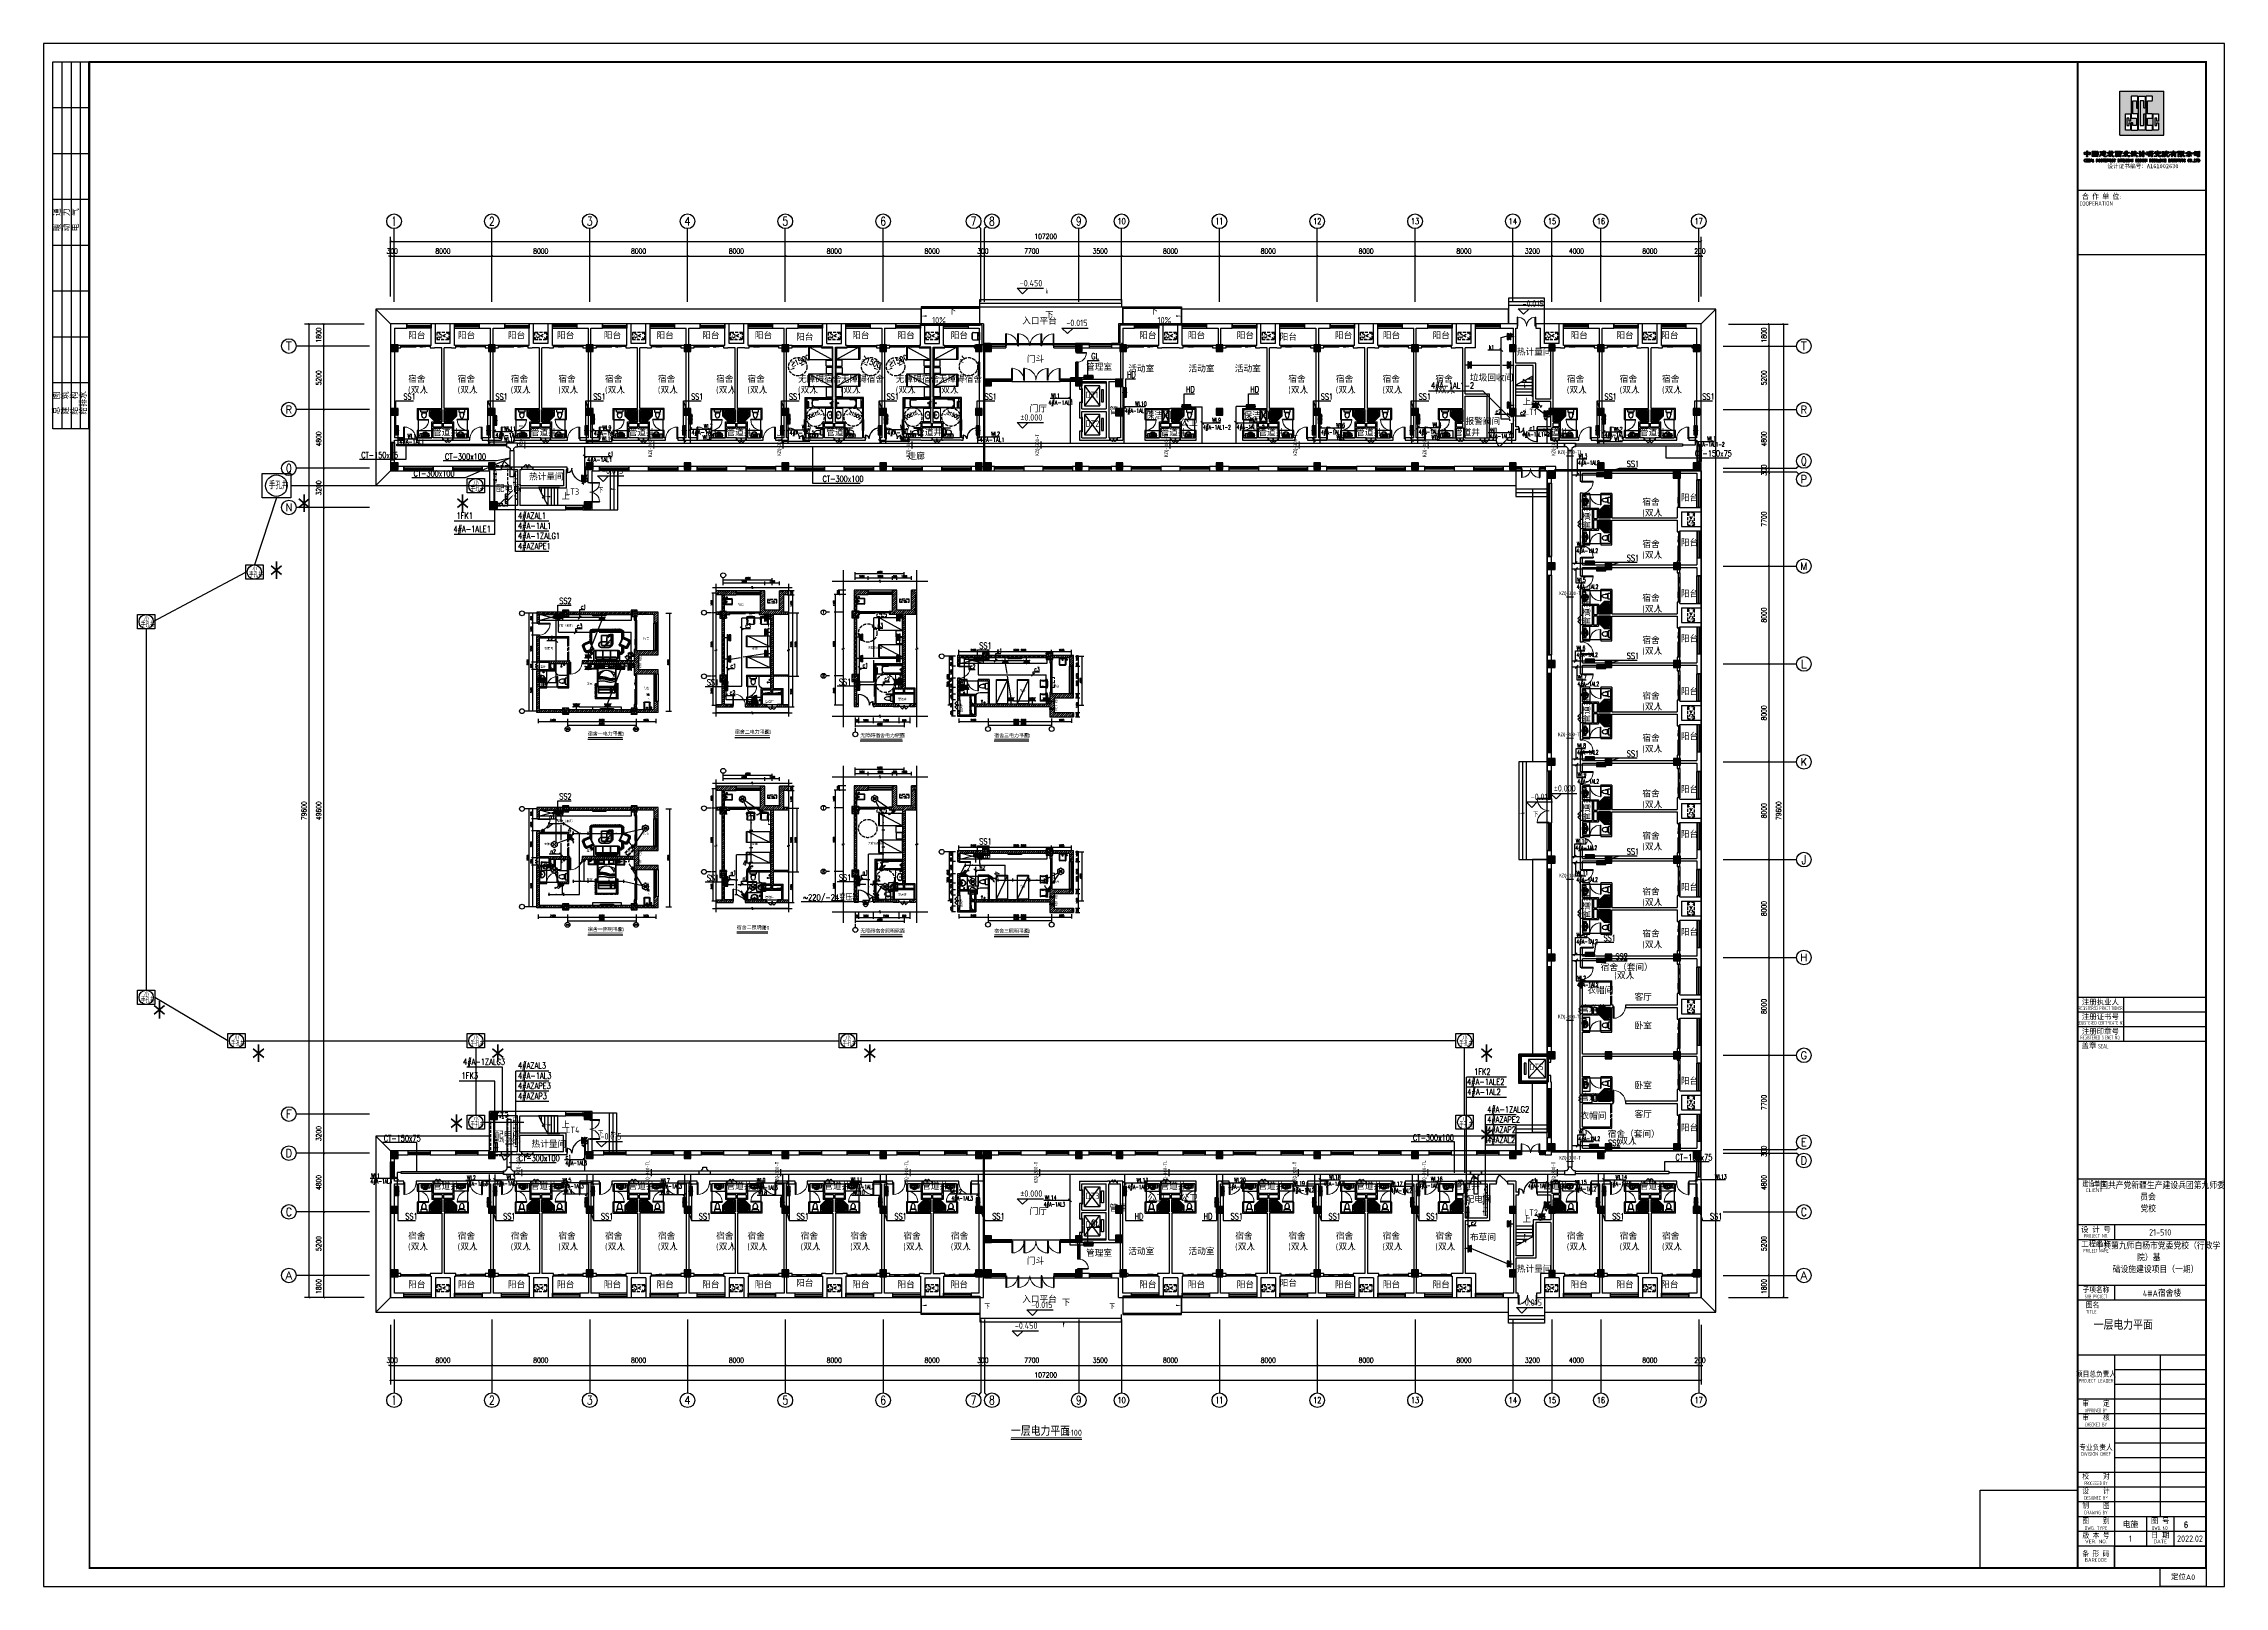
# Model space of a CAD drawing. Extents: x 1725663 to 4653551, y -550461 to 248782.
# Drawn here: x 2031892 to 2210242, y -131412 to -5262 of the extents above; entities that cross this region are included whole.
import ezdxf
from ezdxf.enums import TextEntityAlignment as Align

# ---------------------------------------------------------------- set-up
doc = ezdxf.new("R2010")
doc.units = 0
doc.header["$LTSCALE"] = 1000
doc.linetypes.add('CENTER', pattern=[2, 1.25, -0.25, 0.25, -0.25])
doc.linetypes.add('DASH', pattern=[0.35, 0.25, -0.1])
for name, color, linetype in [('0-底图', 7, 'Continuous'), ('A-ANNO-IDEN', 3, 'Continuous'), ('A-ANNO-IDEN-LEVL', 3, 'Continuous'), ('A-ANNO-TXT', 7, 'Continuous'), ('A-Fixt', 81, 'Continuous'), ('A-FLOR-EVTR', 51, 'Continuous'), ('A-FLOR-STRS', 140, 'Continuous'), ('A-WALL-MSNW', 2, 'Continuous'), ('A-WALL-PATT', 252, 'Continuous'), ('AXIS', 3, 'Continuous'), ('AXIS_TEXT', 7, 'Continuous'), ('BTTK', 7, 'Continuous'), ('CABLETRAY', 4, 'Continuous'), ('CABLETRAY_DIM', 3, 'Continuous'), ('CLAYER', 7, 'Continuous'), ('COLUMN', 255, 'Continuous'), ('D', 7, 'Continuous'), ('DBZ', 7, 'Continuous'), ('DIM-消防', 3, 'Continuous'), ('DIM-照明', 3, 'Continuous'), ('DIM-箱柜', 7, 'Continuous'), ('DIM_SYMB', 3, 'Continuous'), ('DOOR_FIRE', 4, 'Continuous'), ('DOTLN', 2, 'DASH'), ('E2-楼梯、坡道', 52, 'Continuous'), ('EQUIP-动力', 3, 'Continuous'), ('EQUIP-插座', 3, 'Continuous'), ('EQUIP-消防', 3, 'Continuous'), ('EQUIP-照明', 3, 'Continuous'), ('EQUIP-箱柜', 3, 'Continuous'), ('EQUIP_地漏', 7, 'Continuous'), ('EVTR', 2, 'Continuous'), ('fur', 253, 'Continuous'), ('GROUND', 2, 'Continuous'), ('LAYER2', 7, 'Continuous'), ('Logo', 4, 'Continuous'), ('LWIRE', 4, 'Continuous'), ('PUB_DIM', 3, 'Continuous'), ('PUB_HATCH', 8, 'Continuous'), ('PUB_TEXT', 7, 'Continuous'), ('PUB_TITLE', 4, 'Continuous'), ('SIG_TEXT', 7, 'Continuous'), ('TEL_SYMB', 3, 'Continuous'), ('TEL_TEXT', 7, 'Continuous'), ('WALL', 2, 'Continuous'), ('WINDOW', 4, 'Continuous'), ('WIRE-照明', 6, 'Continuous'), ('抗震支吊架', 2, 'Continuous'), ('洁具', 213, 'Continuous'), ('看线', 30, 'Continuous'), ('空调外机', 211, 'Continuous'), ('配景', 3, 'Continuous')]:
    doc.layers.add(name, color=color, linetype=linetype)
for name, color, linetype, lineweight in [('33', 7, 'Continuous', 50), ('A-ANNO-AXIS', 102, 'Continuous', 0), ('A-FLOR-TPTN', 111, 'CENTER', 0), ('LVTRY', 6, 'Continuous', 9)]:
    doc.layers.add(name, color=color, linetype=linetype, lineweight=lineweight)
doc.layers.add('条形码', color=7, linetype='Continuous', plot=False)
doc.layers.add('验收章', color=7, linetype='Continuous', plot=False)
doc.styles.add('-黑体_T3', font='', dxfattribs={"width": 0.8})
doc.styles.add('_TCH_AXIS', font='COMPLEX', dxfattribs={"bigfont": 'GBCBIG'})
doc.styles.add('_TCH_DIM', font='SIMPLEX', dxfattribs={"width": 0.8, "height": 5, "bigfont": 'HZTXT'})
doc.styles.add('_TCH_DIM_T3', font='SIMPLEX', dxfattribs={"width": 0.75, "bigfont": 'HZTXT'})
doc.styles.add('_TEL_DIM', font='SIMPLEX', dxfattribs={"width": 0.8, "height": 3.5, "bigfont": 'HZTXT'})
doc.styles.add('A_DIM_T3', font='SIMPLEX', dxfattribs={"width": 0.7, "bigfont": 'HZ'})
doc.styles.add('COMPLEX', font='COMPLEX')
doc.styles.add('HT', font='')
doc.styles.add('HZ(TK)', font='geniso.shx', dxfattribs={"width": 0.9, "bigfont": 'hztxt.shx'})
doc.styles.add('kzcad', font='', dxfattribs={"width": 0.8})
doc.styles.get("Standard").update_dxf_attribs({"font": 'geniso.shx', "bigfont": 'hztxt.shx'})
doc.styles.add('中西文等高字体', font='tssdeng.shx', dxfattribs={"width": 0.8, "bigfont": 'tssdchn.shx'})
doc.styles.get('-黑体_T3').set_extended_font_data('SimHei')
doc.styles.get('HT').set_extended_font_data('SimHei')
doc.styles.get('kzcad').set_extended_font_data('SimSun')
doc.dimstyles.new('_TCH_ARCH&&150', dxfattribs={"dimtxt": 420, "dimasz": 150, "dimexe": 375, "dimexo": 450, "dimgap": 202.5, "dimtad": 1, "dimdec": 0, "dimzin": 0, "dimdsep": 46, "dimtxsty": 'A_DIM_T3', "dimblk": 'ARCHTICK', "dimcen": 0.09, "dimclrt": 7, "dimazin": 2, "dimtfac": 1, "dimtdec": 0, "dimtix": 1, "dimtmove": 2, "dimatfit": 3, "dimfxl": 150, "dimtolj": 1, "dimtzin": 0, "dimarcsym": 0})
doc.dimstyles.new('_TCH_ARCH&&50', dxfattribs={"dimtxt": 148.75, "dimasz": 50, "dimexe": 125, "dimexo": 150, "dimgap": 50, "dimtad": 1, "dimdec": 0, "dimzin": 0, "dimdsep": 46, "dimtxsty": '_TCH_DIM_T3', "dimblk": 'ARCHTICK', "dimcen": 0.09, "dimclrt": 7, "dimazin": 2, "dimtfac": 1, "dimtdec": 0, "dimtix": 1, "dimtmove": 2, "dimatfit": 3, "dimfxl": 1, "dimtolj": 1, "dimtzin": 0, "dimarcsym": 0})
pattern_1 = [(45, (406116.53, 820827.46), (-88.388383, 88.388383), [])]
pattern_2 = [(45, (406116.53, 820737.71), (-88.388348, 88.388348), []), (50, (406116.53, 820737.7), (358.63009, -31.376067), [37.5, -412.5]), (355, (406116.53, 820737.7), (-69.37567, 376.09607), [30, -330]), (100.4514, (406146.4, 820735.1), (289.25469, 344.71977), [31.870095, -350.571056]), (46.1842, (406116.53, 820837.7), (533.62052, -82.75951), [56.25, -618.75]), (96.6356, (406161, 820830.8), (467.33135, 487.05894), [47.80514, -525.8565]), (351.1842, (406116.53, 820837.7), (467.33097, 487.0593), [45, -495]), (21, (406166.53, 820812.7), (298.453526, -201.309445), [37.5, -412.5]), (326, (406166.53, 820812.7), (121.657666, 362.57502), [30, -330]), (71.4514, (406191.4, 820795.93), (420.111314, 161.26525), [31.870095, -350.571056]), (37.5, (406116.53, 820737.71), (6.079928, 166.446927), [0, -326, 0, -335, 0, -331.25]), (7.5, (406116.53, 820737.7), (131.534769, 197.205856), [0, -191, 0, -318.5, 0, -126.25]), (327.5, (406005.03, 820737.71), (266.911218, -11.277436), [0, -125, 0, -390, 0, -517.5]), (317.5, (405955.03, 820737.7), (291.593085, 50.05249), [0, -162.5, 0, -259, 0, -367.5])]
pattern_3 = [(45, (406348.21, 820967.17), (-88.388383, 88.388383), [])]
pattern_4 = [(45, (406348.21, 820877.42), (-88.388348, 88.388348), []), (50, (406348.2, 820877.42), (358.63009, -31.376067), [37.5, -412.5]), (355, (406348.2, 820877.42), (-69.37567, 376.09607), [30, -330]), (100.4514, (406378.1, 820874.8), (289.25469, 344.71977), [31.870095, -350.571056]), (46.1842, (406348.2, 820977.4), (533.62052, -82.75951), [56.25, -618.75]), (96.6356, (406392.7, 820970.5), (467.33135, 487.05894), [47.80514, -525.8565]), (351.1842, (406348.2, 820977.4), (467.33097, 487.0593), [45, -495]), (21, (406398.2, 820952.42), (298.453526, -201.309445), [37.5, -412.5]), (326, (406398.2, 820952.42), (121.657666, 362.57502), [30, -330]), (71.4514, (406423.08, 820935.64), (420.111314, 161.26525), [31.870095, -350.571056]), (37.5, (406348.21, 820877.42), (6.079928, 166.446927), [0, -326, 0, -335, 0, -331.25]), (7.5, (406348.2, 820877.42), (131.534769, 197.205856), [0, -191, 0, -318.5, 0, -126.25]), (327.5, (406236.71, 820877.42), (266.911218, -11.277436), [0, -125, 0, -390, 0, -517.5]), (317.5, (406186.7, 820877.42), (291.593085, 50.05249), [0, -162.5, 0, -259, 0, -367.5])]

# ---------------------------------------------------------------- blocks, each defined once
blk = doc.blocks.new('CSCEC')
at = {"layer": 'Logo'}
h = blk.add_hatch(color=4, dxfattribs=at)
h.paths.add_polyline_path([(0, -24), (24, -24), (24, 0), (0, 0)])
h.paths.add_polyline_path([(6.2, -2.8), (9.8, -2.8), (9.8, -9.2), (9, -9.2), (9, -5.4, 0.414214), (8.8, -5.2), (7.2, -5.2, 0.414214), (7, -5.4), (7, -12.2, 0.414214), (7.2, -12.4), (9.8, -12.4), (9.8, -21.2), (6.2, -21.2), (6.2, -17.2), (7, -17.2), (7, -18.6, 0.414214), (7.2, -18.8), (8.8, -18.8, 0.414214), (9, -18.6), (9, -15, 0.414214), (8.8, -14.8), (6.2, -14.8)], flags=16)
h.paths.add_polyline_path([(10.2, -2.8), (13.8, -2.8), (13.8, -9.2), (13, -9.2), (13, -5.4, 0.414214), (12.8, -5.2), (11.2, -5.2, 0.414214), (11, -5.4), (11, -18.6, 0.414214), (11.2, -18.8), (12.8, -18.8, 0.414214), (13, -18.6), (13, -12.4), (13.8, -12.4), (13.8, -21.2), (10.2, -21.2)], flags=16)
h.paths.add_polyline_path([(5.8, -12.4), (5.8, -16.4), (5, -16.4), (5, -15, 0.414214), (4.8, -14.8), (4, -14.8, 0.414214), (3.8, -15), (3.8, -18.6, 0.414214), (4, -18.8), (4.8, -18.8, 0.414214), (5, -18.6), (5, -17.2), (5.8, -17.2), (5.8, -21.2), (3, -21.2), (3, -12.4)], flags=16)
h.paths.add_polyline_path([(14.2, -2.8), (17.8, -2.8), (17.8, -5.2), (15.2, -5.2, 0.414214), (15, -5.4), (15, -12.2, 0.414214), (15.2, -12.4), (17.8, -12.4), (17.8, -14.8), (15.2, -14.8, 0.414214), (15, -15), (15, -18.6, 0.414214), (15.2, -18.8), (17.8, -18.8), (17.8, -21.2), (14.2, -21.2)], flags=16)
h.paths.add_polyline_path([(21, -12.4), (21, -16.4), (20.2, -16.4), (20.2, -15, 0.414214), (20, -14.8), (19.2, -14.8, 0.414214), (19, -15), (19, -18.6, 0.414214), (19.2, -18.8), (20, -18.8, 0.414214), (20.2, -18.6), (20.2, -17.2), (21, -17.2), (21, -21.2), (18.2, -21.2), (18.2, -12.4)], flags=16)
for p, q in [((0, -24), (0, 0)), ((0, 0), (24, 0)), ((0, 0), (24, 0)), ((24, -24), (24, 0)), ((0, -24), (24, -24))]:
    blk.add_line(p, q, dxfattribs=at)
for points in [[(8.8, -5.2, -0.414214), (9, -5.4), (9, -9, 0.414214), (9.2, -9.2), (9.6, -9.2, 0.414214), (9.8, -9), (9.8, -3, 0.414214), (9.6, -2.8), (6.4, -2.8, 0.414214), (6.2, -3), (6.2, -14.6, 0.414214), (6.4, -14.8), (8.8, -14.8, -0.414214), (9, -15), (9, -18.6, -0.414214), (8.8, -18.8), (7.2, -18.8, -0.414214), (7, -18.6), (7, -17.4, 0.414214), (6.8, -17.2), (6.4, -17.2, 0.414214), (6.2, -17.4), (6.2, -21, 0.414214), (6.4, -21.2), (9.6, -21.2, 0.414214), (9.8, -21), (9.8, -12.6, 0.414214), (9.6, -12.4), (7.2, -12.4, -0.414214), (7, -12.2), (7, -5.4, -0.414214), (7.2, -5.2)], [(12.8, -18.8, 0.414214), (13, -18.6), (13, -12.6, -0.414214), (13.2, -12.4), (13.6, -12.4, -0.414214), (13.8, -12.6), (13.8, -21, -0.414214), (13.6, -21.2), (10.4, -21.2, -0.414214), (10.2, -21), (10.2, -3, -0.414214), (10.4, -2.8), (13.6, -2.8, -0.414214), (13.8, -3), (13.8, -9, -0.414214), (13.6, -9.2), (13.2, -9.2, -0.414214), (13, -9), (13, -5.4, 0.414214), (12.8, -5.2), (11.2, -5.2, 0.414214), (11, -5.4), (11, -18.6, 0.414214), (11.2, -18.8)], [(15.2, -12.4, -0.414214), (15, -12.2), (15, -5.4, -0.414214), (15.2, -5.2), (17.6, -5.2, 0.414214), (17.8, -5), (17.8, -3, 0.414214), (17.6, -2.8), (14.4, -2.8, 0.414214), (14.2, -3), (14.2, -21, 0.414214), (14.4, -21.2), (17.6, -21.2, 0.414214), (17.8, -21), (17.8, -19, 0.414214), (17.6, -18.8), (15.2, -18.8, -0.414214), (15, -18.6), (15, -15, -0.414214), (15.2, -14.8), (17.6, -14.8, 0.414214), (17.8, -14.6), (17.8, -12.6, 0.414214), (17.6, -12.4)], [(4.9, -18.8, 0.414214), (5, -18.7), (5, -17.3, -0.414214), (5.1, -17.2), (5.7, -17.2, -0.414214), (5.8, -17.3), (5.8, -21.1, -0.414214), (5.7, -21.2), (3.1, -21.2, -0.414214), (3, -21.1), (3, -12.5, -0.414214), (3.1, -12.4), (5.7, -12.4, -0.414214), (5.8, -12.5), (5.8, -16.3, -0.414214), (5.7, -16.4), (5.1, -16.4, -0.414214), (5, -16.3), (5, -14.9, 0.414214), (4.9, -14.8), (3.9, -14.8, 0.414214), (3.8, -14.9), (3.8, -18.7, 0.414214), (3.9, -18.8)], [(20.1, -18.8, 0.414214), (20.2, -18.7), (20.2, -17.3, -0.414214), (20.3, -17.2), (20.9, -17.2, -0.414214), (21, -17.3), (21, -21.1, -0.414214), (20.9, -21.2), (18.3, -21.2, -0.414214), (18.2, -21.1), (18.2, -12.5, -0.414214), (18.3, -12.4), (20.9, -12.4, -0.414214), (21, -12.5), (21, -16.3, -0.414214), (20.9, -16.4), (20.3, -16.4, -0.414214), (20.2, -16.3), (20.2, -14.9, 0.414214), (20.1, -14.8), (19.1, -14.8, 0.414214), (19, -14.9), (19, -18.7, 0.414214), (19.1, -18.8)]]:
    blk.add_lwpolyline(points, format="xyb", close=True, dxfattribs=at)
blk = doc.blocks.new('logo-txt')
at = {"layer": 'Logo'}
h = blk.add_hatch(color=4, dxfattribs=at)
h.dxf.hatch_style = 1
h.paths.add_polyline_path([(0.8, 4), (0.5, 4), (0.2, 3.9), (0.1, 3.9), (0.1, 4), (0, 4.7), (0, 5.1), (0, 5.2), (0.1, 5.3), (0.1, 5.4), (0.3, 5.4), (0.7, 5.3), (1, 5.3), (1.4, 5.3), (1.4, 5.9), (1.4, 6), (1.4, 6), (1.6, 6.1), (1.7, 6), (1.8, 5.9), (1.8, 5.6), (1.8, 5.3), (2.1, 5.3), (2.4, 5.3), (2.7, 5.3), (2.9, 5.4), (3, 5.4), (3.1, 5.4), (3.2, 5.3), (3.3, 5.2), (3.3, 5.1), (3.2, 4.6), (3.2, 4.2), (3.2, 4.1), (3.2, 4), (3.1, 3.9), (3, 3.9), (2.8, 3.9), (2.4, 4), (1.8, 4.1), (1.8, 3.4), (1.8, 2.9), (1.7, 2.8), (1.6, 2.7), (1.5, 2.7), (1.4, 2.7), (1.4, 2.8), (1.3, 2.9), (1.4, 4.1)])
h.paths.add_polyline_path([(0.9, 5), (0.5, 4.9), (0.4, 4.9), (0.4, 4.7), (0.4, 4.4), (0.5, 4.4), (0.5, 4.4), (1, 4.3), (1.4, 4.4), (1.4, 5)], flags=16)
h.paths.add_polyline_path([(2.8, 4.4), (2.8, 4.5), (2.9, 4.7), (2.9, 4.8), (2.8, 4.9), (2.7, 4.9), (2.4, 5), (1.8, 5), (1.8, 4.4), (2.3, 4.3), (2.7, 4.4)], flags=16)
h = blk.add_hatch(color=4, dxfattribs=at)
h.dxf.hatch_style = 1
h.paths.add_polyline_path([(0.8, 1.3), (0.6, 1.5), (0.5, 1.6), (0.4, 1.6), (0.3, 1.5), (0.2, 1.3), (0.1, 1), (0.1, 0.6), (0.2, 0.3), (0.3, 0.1), (0.4, 0), (0.5, 0), (0.6, 0.1), (0.8, 0.2), (0.8, 0.4), (0.8, 0.4), (0.8, 0.2), (0.7, 0.1), (0.6, 0), (0.4, 0), (0.2, 0.1), (0.1, 0.2), (0.1, 0.4), (0, 0.6), (0, 1), (0.1, 1.2), (0.1, 1.4), (0.2, 1.5), (0.4, 1.6), (0.6, 1.6), (0.7, 1.5), (0.8, 1.4), (0.8, 1.7), (0.8, 1)])
h.paths.add_polyline_path([(1.7, 0), (1.7, 0), (1.8, 0), (1.9, 0.1), (1.9, 0.2), (1.9, 0.8), (1.4, 0.8), (1.4, 0.2), (1.4, 0.1), (1.5, 0), (1.5, 0), (1.5, 0), (1.1, 0), (1.1, 0), (1.1, 0), (1.2, 0.1), (1.2, 0.2), (1.2, 1.4), (1.2, 1.5), (1.1, 1.6), (1.1, 1.6), (1.1, 1.6), (1.5, 1.6), (1.5, 1.6), (1.5, 1.6), (1.4, 1.5), (1.4, 1.4), (1.4, 0.9), (1.9, 0.9), (1.9, 1.4), (1.9, 1.5), (1.8, 1.6), (1.7, 1.6), (1.7, 1.6), (2.2, 1.6), (2.2, 1.6), (2.1, 1.6), (2, 1.5), (2, 1.4), (2, 0.2), (2, 0.1), (2.1, 0), (2.2, 0), (2.2, 0)])
h.paths.add_polyline_path([(2.4, 0), (2.4, 0), (2.4, 0), (2.5, 0.1), (2.5, 0.2), (2.5, 1.4), (2.5, 1.5), (2.4, 1.6), (2.4, 1.6), (2.4, 1.6), (2.8, 1.6), (2.8, 1.6), (2.8, 1.6), (2.7, 1.5), (2.7, 1.4), (2.7, 0.2), (2.7, 0.1), (2.8, 0), (2.8, 0), (2.8, 0)])
h.paths.add_polyline_path([(4.1, 1.6), (4, 1.5), (4, 0), (3.9, 0), (3.2, 1.5), (3.2, 0.1), (3.3, 0), (3.4, 0), (3.4, 0), (3, 0), (3, 0), (3.1, 0), (3.2, 0.1), (3.2, 1.5), (3.1, 1.6), (3, 1.6), (3, 1.6), (3.3, 1.6), (3.9, 0.3), (3.9, 1.5), (3.8, 1.6), (3.8, 1.6), (3.8, 1.6), (4.1, 1.6), (4.1, 1.6)])
h.paths.add_polyline_path([(4.9, 0), (4.9, 0), (4.9, 0), (5, 0.1), (5, 0.1), (4.9, 0.4), (4.5, 0.4), (4.4, 0.1), (4.5, 0), (4.6, 0), (4.6, 0), (4.3, 0), (4.3, 0), (4.3, 0), (4.4, 0.1), (4.7, 1.6), (4.8, 1.6), (5.1, 0.1), (5.2, 0), (5.2, 0), (5.2, 0)])
h.paths.add_polyline_path([(4.7, 1.3), (4.5, 0.5), (4.9, 0.5)], flags=16)
h = blk.add_hatch(color=4, dxfattribs=at)
h.dxf.hatch_style = 1
h.paths.add_polyline_path([(4.9, 5.1), (5.1, 5.2), (5.8, 5.2), (6.5, 5.2), (6.7, 5.2), (6.8, 5.1), (6.8, 5), (6.8, 5), (6.7, 4.9), (6.1, 4.9), (6.1, 4.6), (6.6, 4.6), (6.7, 4.5), (6.7, 4.4), (6.7, 4.4), (6.6, 4.3), (6.3, 4.3), (6.1, 4.3), (6.1, 3.9), (6.9, 3.9), (6.9, 3.8), (6.9, 3.6), (6.9, 3.6), (6.7, 3.6), (5.7, 3.6), (5.3, 3.6), (4.9, 3.5), (4.9, 3.5), (4.8, 3.5), (4.8, 3.7), (5, 3.9), (5, 3.9), (5.1, 3.9), (5.4, 3.9), (5.7, 3.9), (5.7, 4.3), (5.1, 4.3), (5, 4.3), (5.1, 4.4), (5.2, 4.6), (5.3, 4.6), (5.5, 4.6), (5.7, 4.6), (5.7, 4.9), (5.3, 4.9), (5, 4.9), (4.9, 4.8), (4.9, 4.9)], flags=0)
h.paths.add_polyline_path([(5.7, 5.8), (6.3, 5.8), (6.9, 5.7), (7.1, 5.8), (7.3, 5.8), (7.4, 5.7), (7.5, 5.6), (7.5, 5.5), (7.5, 4.3), (7.4, 3.1), (7.4, 2.9), (7.3, 2.9), (7.2, 2.8), (7, 2.9), (6.7, 3), (6.3, 3), (5.3, 3), (5, 3), (4.8, 2.9), (4.6, 2.9), (4.4, 2.9), (4.3, 3), (4.3, 3.1), (4.3, 3.2), (4.3, 3.4), (4.3, 4.7), (4.3, 5.3), (4.3, 5.5), (4.4, 5.7), (4.5, 5.8), (4.7, 5.8)])
h.paths.add_polyline_path([(6.7, 4.2), (6.8, 4.1), (6.8, 4), (6.7, 4), (6.5, 4), (6.4, 4), (6.6, 4.2)], flags=0)
h.paths.add_polyline_path([(4.6, 4.3), (4.7, 3.4), (4.7, 3.3), (4.8, 3.3), (5.8, 3.3), (6.9, 3.3), (7, 3.3), (7, 3.3), (7.1, 3.4), (7.1, 3.5), (7.1, 5.2), (7.1, 5.4), (6.9, 5.4), (6.5, 5.5), (5.7, 5.5), (4.8, 5.5), (4.8, 5.4), (4.7, 5.4), (4.7, 5.1)], flags=16)
h = blk.add_hatch(color=4, dxfattribs=at)
h.dxf.hatch_style = 1
h.paths.add_polyline_path([(4.9, 5.1), (5.1, 5.2), (5.8, 5.2), (6.5, 5.2), (6.7, 5.2), (6.8, 5.1), (6.8, 5), (6.8, 5), (6.7, 4.9), (6.1, 4.9), (6.1, 4.6), (6.6, 4.6), (6.7, 4.5), (6.7, 4.4), (6.7, 4.4), (6.6, 4.3), (6.3, 4.3), (6.1, 4.3), (6.1, 3.9), (6.9, 3.9), (6.9, 3.8), (6.9, 3.6), (6.9, 3.6), (6.7, 3.6), (5.7, 3.6), (5.3, 3.6), (4.9, 3.5), (4.9, 3.5), (4.8, 3.5), (4.8, 3.7), (5, 3.9), (5, 3.9), (5.1, 3.9), (5.4, 3.9), (5.7, 3.9), (5.7, 4.3), (5.1, 4.3), (5, 4.3), (5.1, 4.4), (5.2, 4.6), (5.3, 4.6), (5.5, 4.6), (5.7, 4.6), (5.7, 4.9), (5.3, 4.9), (5, 4.9), (4.9, 4.8), (4.9, 4.9)])
h = blk.add_hatch(color=4, dxfattribs=at)
h.dxf.hatch_style = 1
h.paths.add_polyline_path([(6.7, 4.2), (6.8, 4.1), (6.8, 4), (6.7, 4), (6.5, 4), (6.4, 4), (6.6, 4.2)])
h = blk.add_hatch(color=4, dxfattribs=at)
h.dxf.hatch_style = 1
h.paths.add_polyline_path([(7.6, 1.6), (7.5, 1.5), (7.5, 0), (7.4, 0), (6.7, 1.5), (6.7, 0.1), (6.8, 0), (6.9, 0), (6.9, 0), (6.5, 0), (6.5, 0), (6.6, 0), (6.7, 0.1), (6.7, 1.5), (6.6, 1.6), (6.5, 1.6), (6.5, 1.6), (6.8, 1.6), (7.4, 0.3), (7.4, 1.5), (7.3, 1.6), (7.3, 1.6), (7.3, 1.6), (7.6, 1.6), (7.6, 1.6)])
h.paths.add_polyline_path([(8.7, 0.4), (8.6, 0.2), (8.5, 0.1), (8.4, 0), (8.3, 0), (8.3, 0), (8.1, 0.1), (8, 0.2), (7.9, 0.4), (7.9, 0.7), (7.9, 0.9), (7.9, 1.2), (8, 1.4), (8.1, 1.5), (8.3, 1.6), (8.4, 1.6), (8.4, 1.6), (8.5, 1.5), (8.6, 1.4), (8.7, 1.2), (8.8, 0.9), (8.8, 0.7)])
h.paths.add_polyline_path([(8.6, 1), (8.6, 1.3), (8.5, 1.5), (8.4, 1.6), (8.3, 1.6), (8.2, 1.5), (8.1, 1.3), (8, 1), (8, 0.6), (8.1, 0.3), (8.2, 0.1), (8.3, 0), (8.4, 0), (8.5, 0.1), (8.6, 0.3), (8.6, 0.6)], flags=16)
h.paths.add_polyline_path([(9.9, 0), (9.8, 0), (9.8, 0.2), (9.7, 0.6), (9.6, 0.7), (9.5, 0.8), (9.3, 0.8), (9.3, 0.2), (9.3, 0.1), (9.4, 0), (9.5, 0), (9.5, 0), (9, 0), (9, 0), (9.1, 0), (9.1, 0.1), (9.2, 0.2), (9.2, 1.4), (9.1, 1.5), (9.1, 1.6), (9, 1.6), (9, 1.6), (9.7, 1.6), (9.8, 1.5), (9.9, 1.4), (9.9, 1.3), (9.9, 1.1), (9.9, 1), (9.8, 0.9), (9.7, 0.8), (9.6, 0.8), (9.6, 0.8), (9.7, 0.7), (9.8, 0.2), (9.9, 0.2), (9.9, 0.2), (10, 0.2), (10, 0.3), (10, 0.3), (10, 0.2)])
h.paths.add_polyline_path([(9.8, 1.4), (9.8, 1.5), (9.7, 1.6), (9.4, 1.6), (9.3, 1.5), (9.3, 1.4), (9.3, 0.9), (9.7, 0.9), (9.8, 0.9), (9.8, 1.1)], flags=16)
h.paths.add_polyline_path([(11.1, 1.1), (11, 1.4), (11, 1.5), (10.9, 1.5), (10.8, 1.6), (10.7, 1.5), (10.7, 1.4), (10.7, 0.2), (10.7, 0.1), (10.8, 0), (10.9, 0), (10.9, 0), (10.4, 0), (10.4, 0), (10.5, 0), (10.5, 0.1), (10.6, 0.2), (10.6, 1.4), (10.5, 1.5), (10.5, 1.6), (10.3, 1.5), (10.3, 1.5), (10.3, 1.4), (10.2, 1.1), (10.2, 1.1), (10.2, 1.6), (11.1, 1.6), (11.1, 1.1)])
h.paths.add_polyline_path([(11.9, 0), (11.9, 0), (12, 0), (12, 0.1), (12.1, 0.2), (12.1, 0.8), (11.6, 0.8), (11.6, 0.2), (11.6, 0.1), (11.7, 0), (11.7, 0), (11.7, 0), (11.3, 0), (11.3, 0), (11.3, 0), (11.4, 0.1), (11.4, 0.2), (11.4, 1.4), (11.4, 1.5), (11.3, 1.6), (11.3, 1.6), (11.3, 1.6), (11.7, 1.6), (11.7, 1.6), (11.7, 1.6), (11.6, 1.5), (11.6, 1.4), (11.6, 0.9), (12.1, 0.9), (12.1, 1.4), (12, 1.5), (12, 1.6), (11.9, 1.6), (11.9, 1.6), (12.4, 1.6), (12.4, 1.6), (12.3, 1.6), (12.2, 1.5), (12.2, 1.4), (12.2, 0.2), (12.2, 0.1), (12.3, 0), (12.4, 0), (12.4, 0)])
h.paths.add_polyline_path([(13.7, 1.6), (13.6, 1.5), (13.3, 0), (13.3, 0), (13.1, 1.5), (12.9, 0), (12.9, 0), (12.7, 1.5), (12.7, 1.5), (12.6, 1.6), (12.5, 1.6), (12.5, 1.6), (13, 1.6), (13, 1.6), (12.9, 1.6), (12.8, 1.5), (12.8, 1.5), (13, 0.5), (13.1, 1.6), (13.2, 1.6), (13.4, 0.5), (13.5, 1.5), (13.4, 1.6), (13.4, 1.6), (13.4, 1.6), (13.7, 1.6), (13.7, 1.6)])
h.paths.add_polyline_path([(13.9, 0), (13.9, 0), (13.9, 0), (14, 0.1), (14, 0.2), (14, 1.4), (14, 1.5), (13.9, 1.6), (13.9, 1.6), (13.9, 1.6), (14.7, 1.6), (14.7, 1.1), (14.7, 1.1), (14.7, 1.4), (14.7, 1.5), (14.6, 1.5), (14.5, 1.6), (14.3, 1.6), (14.2, 1.5), (14.2, 1.4), (14.2, 0.9), (14.2, 0.9), (14.4, 0.9), (14.4, 0.9), (14.5, 1.2), (14.5, 0.4), (14.4, 0.8), (14.4, 0.8), (14.2, 0.8), (14.2, 0.8), (14.2, 0.2), (14.2, 0.1), (14.3, 0), (14.5, 0), (14.6, 0.1), (14.7, 0.1), (14.7, 0.2), (14.7, 0.5), (14.7, 0.5), (14.7, 0)])
h.paths.add_polyline_path([(15.8, 0.2), (15.7, 0.1), (15.5, 0), (15.4, 0), (15.2, 0.1), (15.1, 0.2), (15.1, -0.1), (15.1, 0.6), (15.1, 0.2), (15.2, 0.1), (15.4, 0), (15.5, 0), (15.7, 0.1), (15.7, 0.2), (15.7, 0.5), (15.7, 0.6), (15.6, 0.7), (15.3, 0.8), (15.1, 1), (15.1, 1.1), (15.1, 1.4), (15.2, 1.5), (15.3, 1.6), (15.5, 1.6), (15.7, 1.5), (15.8, 1.4), (15.8, 1.7), (15.8, 1), (15.7, 1.3), (15.6, 1.5), (15.5, 1.6), (15.3, 1.6), (15.2, 1.5), (15.1, 1.4), (15.1, 1.2), (15.2, 1.1), (15.3, 1), (15.6, 0.8), (15.8, 0.7), (15.8, 0.5), (15.8, 0.3)])
h.paths.add_polyline_path([(16.9, 1.1), (16.9, 1.4), (16.9, 1.5), (16.8, 1.5), (16.7, 1.6), (16.6, 1.5), (16.6, 1.4), (16.6, 0.2), (16.6, 0.1), (16.7, 0), (16.7, 0), (16.7, 0), (16.3, 0), (16.3, 0), (16.4, 0), (16.4, 0.1), (16.5, 0.2), (16.5, 1.4), (16.4, 1.5), (16.4, 1.6), (16.2, 1.5), (16.2, 1.5), (16.1, 1.4), (16.1, 1.1), (16.1, 1.1), (16.1, 1.6), (17, 1.6), (17, 1.1)])
h = blk.add_hatch(color=4, dxfattribs=at)
h.dxf.hatch_style = 1
h.paths.add_polyline_path([(10, 5.5), (10, 5.5), (9.9, 5.5), (9.9, 5.6), (9.9, 5.6), (9.9, 5.7), (10, 5.8), (10.5, 5.7), (10.5, 5.9), (10.6, 6.1), (10.7, 6), (10.8, 6), (10.8, 5.9), (10.8, 5.7), (11.2, 5.7), (11.3, 5.8), (11.4, 5.8), (11.5, 5.7), (11.5, 5.6), (11.5, 5.4), (11.7, 5.4), (11.9, 5.3), (11.9, 5.3), (11.9, 5.2), (11.8, 5.2), (11.5, 5.2), (11.5, 4.8), (11.4, 4.7), (11.3, 4.7), (11.3, 4.7), (11.2, 4.8), (10.8, 4.8), (10.8, 4.6), (11.3, 4.6), (11.5, 4.6), (11.5, 4.5), (11.5, 4.5), (11.3, 4.5), (10.8, 4.4), (10.8, 4.2), (11.3, 4.2), (11.5, 4.2), (11.6, 4.1), (11.6, 4), (11.5, 4), (10.9, 4), (10.8, 3.7), (10.8, 3.7), (10.7, 3.6), (11.5, 3.4), (12.3, 3.4), (12, 3), (11.9, 2.8), (11.8, 2.7), (11.7, 2.7), (11.6, 2.7), (11.5, 2.7), (11.3, 2.8), (9.3, 3.9), (9.1, 3.5), (8.9, 3.2), (8.7, 3.1), (8.4, 3), (8.3, 3.1), (8.2, 3.1), (8.3, 3.2), (8.3, 3.2), (8.6, 3.3), (8.8, 3.5), (8.9, 3.7), (9.1, 4), (8.8, 4), (8.7, 4), (8.6, 4), (8.6, 4.1), (8.6, 4.2), (8.8, 4.3), (8.9, 4.3), (9.1, 4.2), (9.2, 4.5), (9.2, 4.6), (9.2, 4.7), (9.1, 4.8), (9, 4.7), (8.9, 4.7), (8.8, 4.8), (8.8, 4.8), (8.9, 4.9), (9.1, 5.1), (9.1, 5.2), (9.2, 5.3), (9.1, 5.3), (9.1, 5.4), (8.9, 5.4), (8.7, 5.3), (8.6, 5.3), (8.5, 5.3), (8.5, 5.4), (8.5, 5.5), (8.7, 5.6), (8.7, 5.7), (8.8, 5.7), (9.1, 5.6), (9.3, 5.6), (9.4, 5.7), (9.5, 5.6), (9.6, 5.6), (9.6, 5.4), (9.3, 5.1), (9.3, 5), (9.3, 4.9), (9.4, 4.9), (9.5, 4.8), (9.5, 4.7), (9.5, 4.5), (9.4, 4.1), (9.7, 4), (10, 3.9), (10.6, 3.6), (10.5, 3.8), (10.5, 4), (9.9, 4), (9.7, 4.1), (9.7, 4.1), (9.7, 4.2), (9.8, 4.2), (10.5, 4.2), (10.5, 4.4), (10.1, 4.4), (9.8, 4.4), (9.8, 4.3), (9.8, 4.4), (9.8, 4.5), (9.9, 4.6), (10.5, 4.6), (10.5, 4.9), (10.1, 4.9), (9.9, 4.8), (9.8, 4.9), (9.9, 5), (10, 5.1), (10.5, 5.1), (10.5, 5.2), (10.2, 5.2), (9.9, 5.2), (9.7, 5.1), (9.6, 5.1), (9.7, 5.3), (9.7, 5.3), (9.8, 5.4), (9.9, 5.4), (10.5, 5.4), (10.5, 5.6)])
h.paths.add_polyline_path([(10.8, 5), (11.2, 5), (11.2, 5.2), (10.8, 5.2)], flags=16)
h.paths.add_polyline_path([(11.2, 5.4), (11.2, 5.6), (10.8, 5.6), (10.8, 5.4)], flags=16)
h = blk.add_hatch(color=4, dxfattribs=at)
h.dxf.hatch_style = 1
h.paths.add_polyline_path([(13.7, 5.8), (13.8, 6), (14, 6), (14.1, 5.9), (14.1, 5.8), (14, 5.7), (14.3, 5.6), (14.5, 5.4), (14.4, 5.3), (14.4, 5.2), (14.3, 5.3), (14.1, 5.4), (13.9, 5.4), (13.9, 5.1), (13.9, 4.9), (13.9, 4.8), (13.8, 4.8), (13.7, 4.8), (13.7, 4.9), (13.7, 5.4), (13.3, 5.1), (13, 4.9), (12.8, 4.9), (12.7, 5), (12.6, 5.1), (12.7, 5.2), (13.1, 5.4), (13.5, 5.6)])
h.paths.add_polyline_path([(14.8, 5.7), (14.9, 5.9), (15, 6), (15.1, 6), (15.2, 5.9), (15.2, 5.9), (15.2, 5.8), (15.2, 5.7), (15.5, 5.6), (15.9, 5.3), (16, 5.2), (16, 5.1), (16, 5), (16, 4.9), (15.8, 5), (15.5, 5.3), (15.1, 5.4), (15.2, 5.1), (15.2, 5), (15.1, 4.9), (15.1, 4.8), (15, 4.9), (14.9, 5.1), (14.9, 5.3), (14.5, 5), (14.4, 5), (14.4, 5.1), (14.4, 5.1), (14.6, 5.4)])
h.paths.add_polyline_path([(14.9, 4.7), (15.1, 4.7), (15.2, 4.7), (15.3, 4.8), (15.4, 4.6), (15.4, 4.5), (15.3, 4.1), (15.3, 3.6), (15.4, 3.5), (15.4, 3.4), (15.6, 3.3), (15.8, 3.2), (16.1, 3.3), (16.3, 3.4), (16.4, 3.4), (16.4, 3.3), (16.3, 3.1), (16.1, 2.8), (16, 2.7), (15.9, 2.7), (15.7, 2.7), (15.4, 2.9), (15.3, 2.9), (15.2, 3.1), (15.1, 3.2), (15.1, 3.4), (15, 3.9), (15.1, 4.4), (15, 4.4), (14.9, 4.4), (14.8, 4.4), (14.7, 4.3), (14.7, 4.1), (14.9, 3.9), (15, 3.9), (15, 3.8), (15, 3.7), (15, 3.6), (14.9, 3.6), (14.8, 3.7), (14.7, 3.8), (14.6, 3.6), (14.6, 3.4), (14.4, 3.2), (14.3, 3), (14.1, 2.9), (14, 2.9), (13.7, 2.9), (13.6, 3), (13.6, 3.1), (13.7, 3.1), (14, 3.2), (14.2, 3.4), (14.3, 3.6), (14.4, 3.7), (14.4, 3.9), (14.4, 4.5), (14.5, 4.7), (14.5, 4.8), (14.6, 4.8), (14.7, 4.7)])
h.paths.add_polyline_path([(13.5, 4), (13.5, 4.3), (13.1, 4.3), (13, 4.3), (12.9, 4.3), (12.9, 4.4), (12.9, 4.5), (13, 4.6), (13.1, 4.7), (13.2, 4.6), (13.6, 4.6), (14.1, 4.6), (14.2, 4.6), (14.2, 4.5), (14.2, 4.4), (14.2, 4.4), (13.9, 4.3), (13.8, 4), (13.9, 3.7), (14.1, 3.7), (14.2, 3.7), (14.3, 3.6), (14.2, 3.6), (14.1, 3.5), (12.7, 3.1), (12.5, 3.1), (12.5, 3.3), (12.5, 3.4), (12.6, 3.5), (13, 3.6), (13.5, 3.7)])
h = blk.add_hatch(color=4, dxfattribs=at)
h.dxf.hatch_style = 1
h.paths.add_polyline_path([(18.7, 5), (18.8, 5), (18.8, 5.4), (18.6, 5.5), (18.5, 5.4), (18.5, 5)], flags=16)
h.paths.add_polyline_path([(17.9, 3.9), (18.1, 4), (18.2, 4.1), (18.2, 4.3), (18.2, 4.6), (17.9, 4.6), (17.7, 4.6), (17.6, 4.2), (17.7, 3.8)], flags=16)
h.paths.add_polyline_path([(19.6, 3.4), (19.7, 3.5), (19.7, 3.8), (19.5, 3.7), (19.2, 3.6), (19, 3.7), (18.8, 3.8), (18.8, 4.4), (18.8, 4.6), (18.6, 4.7), (18.5, 4.6), (18.5, 4.4), (18.5, 4.1), (18.4, 4), (18.3, 3.8), (18.2, 3.7), (18, 3.6), (17.8, 3.6), (17.7, 3.6), (17.7, 3.5), (17.7, 3.4), (17.7, 3.3), (17.8, 3.3), (18.8, 3.3), (19.6, 3.4)], flags=16)
h.paths.add_polyline_path([(19.1, 4.3), (19.1, 4.1), (19.2, 3.9), (19.5, 3.9), (19.7, 4.1), (19.7, 4.4), (19.7, 4.6), (19.6, 4.7), (19.5, 4.7), (19.1, 4.7)], flags=16)
h.paths.add_polyline_path([(17.8, 5.8), (18.6, 5.8), (19.8, 5.8), (20.5, 5.7), (20.8, 5.7), (20.7, 5.4), (20.5, 5.2), (20.4, 5.2), (20.2, 5.2), (19.6, 5.4), (19.1, 5.4), (19.1, 5), (19.8, 5), (20, 5), (20, 4.9), (20.1, 4.8), (20.1, 4.6), (20, 4.1), (20, 3.1), (20, 3), (20, 2.9), (19.9, 2.8), (19.8, 2.8), (19.6, 2.9), (19.4, 3), (18.9, 3), (18.3, 3), (17.8, 2.9), (17.7, 2.9), (17.6, 2.8), (17.5, 2.8), (17.4, 2.8), (17.4, 2.9), (17.3, 3), (17.3, 3.8), (17.3, 4.6), (17.2, 4.8), (17.3, 4.9), (17.3, 5), (17.5, 5), (17.6, 5), (17.8, 5), (18.2, 5), (18.2, 5.4), (17.4, 5.4), (17.2, 5.3), (17, 5.2), (16.9, 5.2), (16.8, 5.2), (16.8, 5.2), (16.8, 5.3), (16.8, 5.5), (16.9, 5.7), (17, 5.8), (17.1, 5.8)])
h = blk.add_hatch(color=4, dxfattribs=at)
h.dxf.hatch_style = 1
h.paths.add_polyline_path([(19.2, 0.2), (19.1, 0.1), (18.9, 0), (18.3, 0), (18.3, 0), (18.4, 0), (18.4, 0.1), (18.5, 0.2), (18.5, 1.4), (18.4, 1.5), (18.4, 1.6), (18.3, 1.6), (18.3, 1.6), (18.9, 1.6), (19.1, 1.5), (19.2, 1.4), (19.2, 1.3), (19.2, 1.1), (19.2, 1), (19.1, 0.9), (19, 0.8), (19.1, 0.8), (19.2, 0.7), (19.2, 0.5), (19.2, 0.3)])
h.paths.add_polyline_path([(19.1, 1.4), (19, 1.5), (18.9, 1.6), (18.7, 1.6), (18.6, 1.5), (18.6, 1.4), (18.6, 0.9), (18.9, 0.9), (19, 0.9), (19.1, 1.1)], flags=16)
h.paths.add_polyline_path([(19.1, 0.6), (19, 0.7), (18.9, 0.8), (18.6, 0.8), (18.6, 0.2), (18.6, 0.1), (18.7, 0), (18.9, 0), (19, 0.1), (19.1, 0.2)], flags=16)
h.paths.add_polyline_path([(20.5, 1.6), (20.4, 1.5), (20.4, 0.5), (20.4, 0.2), (20.2, 0.1), (20.1, 0), (20, 0), (20, 0), (20, 0), (19.8, 0.1), (19.7, 0.2), (19.6, 0.5), (19.6, 1.4), (19.6, 1.5), (19.5, 1.6), (19.5, 1.6), (19.5, 1.6), (19.9, 1.6), (19.9, 1.6), (19.9, 1.6), (19.8, 1.5), (19.8, 1.4), (19.8, 0.4), (19.8, 0.2), (19.9, 0.1), (20, 0), (20.1, 0), (20.2, 0.1), (20.3, 0.2), (20.4, 0.5), (20.4, 1.5), (20.3, 1.6), (20.2, 1.6), (20.2, 1.6), (20.6, 1.6), (20.6, 1.6)])
h.paths.add_polyline_path([(20.8, 0), (20.8, 0), (20.8, 0), (20.9, 0.1), (20.9, 0.2), (20.9, 1.4), (20.9, 1.5), (20.8, 1.6), (20.8, 1.6), (20.8, 1.6), (21.2, 1.6), (21.2, 1.6), (21.2, 1.6), (21.1, 1.5), (21.1, 1.4), (21.1, 0.2), (21.1, 0.1), (21.2, 0), (21.2, 0), (21.2, 0)])
h.paths.add_polyline_path([(21.4, 0), (21.4, 0), (21.5, 0), (21.6, 0.1), (21.6, 0.2), (21.6, 1.4), (21.6, 1.5), (21.5, 1.6), (21.4, 1.6), (21.4, 1.6), (21.9, 1.6), (21.9, 1.6), (21.8, 1.6), (21.7, 1.5), (21.7, 1.4), (21.7, 0.2), (21.7, 0.1), (21.8, 0), (22, 0), (22.1, 0.1), (22.2, 0.1), (22.2, 0.2), (22.2, 0.5), (22.2, 0.5), (22.2, 0)])
h.paths.add_polyline_path([(23.3, 0.4), (23.2, 0.2), (23.1, 0.1), (22.9, 0), (22.4, 0), (22.4, 0), (22.5, 0), (22.5, 0.1), (22.6, 0.2), (22.6, 1.4), (22.5, 1.5), (22.5, 1.6), (22.4, 1.6), (22.4, 1.6), (22.9, 1.6), (23.1, 1.5), (23.2, 1.4), (23.3, 1.2), (23.3, 1), (23.3, 0.6)])
h.paths.add_polyline_path([(23.2, 1), (23.1, 1.3), (23, 1.5), (22.9, 1.6), (22.8, 1.6), (22.7, 1.5), (22.7, 1.4), (22.7, 0.2), (22.7, 0.1), (22.8, 0), (22.9, 0), (23, 0.1), (23.1, 0.3), (23.2, 0.6)], flags=16)
h.paths.add_polyline_path([(23.6, 0), (23.6, 0), (23.6, 0), (23.7, 0.1), (23.7, 0.2), (23.7, 1.4), (23.7, 1.5), (23.6, 1.6), (23.6, 1.6), (23.6, 1.6), (24, 1.6), (24, 1.6), (24, 1.6), (23.9, 1.5), (23.9, 1.4), (23.9, 0.2), (23.9, 0.1), (24, 0), (24, 0), (24, 0)])
h.paths.add_polyline_path([(25.3, 1.6), (25.2, 1.5), (25.2, 0), (25.2, 0), (24.4, 1.5), (24.4, 0.1), (24.5, 0), (24.6, 0), (24.6, 0), (24.2, 0), (24.2, 0), (24.3, 0), (24.4, 0.1), (24.4, 1.5), (24.3, 1.6), (24.2, 1.6), (24.2, 1.6), (24.5, 1.6), (25.1, 0.3), (25.1, 1.5), (25, 1.6), (25, 1.6), (25, 1.6), (25.3, 1.6), (25.3, 1.6)])
h.paths.add_polyline_path([(26.5, 0.6), (26.4, 0.5), (26.4, 0.5), (26.4, 0), (26.3, 0.1), (26.2, 0.1), (26.1, 0), (26, 0), (25.8, 0.1), (25.7, 0.2), (25.6, 0.4), (25.6, 0.6), (25.6, 1), (25.6, 1.2), (25.7, 1.4), (25.8, 1.5), (26, 1.6), (26.1, 1.6), (26.2, 1.5), (26.3, 1.4), (26.4, 1.7), (26.4, 1), (26.3, 1.3), (26.2, 1.5), (26.1, 1.6), (26, 1.6), (25.9, 1.5), (25.8, 1.3), (25.7, 1), (25.7, 0.6), (25.8, 0.3), (25.9, 0.1), (26, 0), (26.1, 0), (26.2, 0.1), (26.3, 0.2), (26.3, 0.5), (26.2, 0.5), (26.2, 0.6), (26.1, 0.6), (26.1, 0.6), (26.6, 0.6), (26.6, 0.6)])
h = blk.add_hatch(color=4, dxfattribs=at)
h.dxf.hatch_style = 1
h.paths.add_polyline_path([(21.8, 4.6), (21.4, 4.5), (21.3, 4.5), (21.2, 4.6), (21.2, 4.6), (21.2, 4.7), (21.4, 4.9), (21.5, 5), (21.8, 4.9), (22.2, 4.9), (22.2, 4.9), (22.2, 5), (22.2, 5.4), (22.2, 5.6), (22.3, 5.8), (22.4, 5.9), (22.5, 5.9), (22.6, 5.9), (22.6, 5.8), (22.7, 5.6), (22.7, 5.4), (22.6, 4.3), (22.7, 3.2), (22.6, 3.1), (22.6, 3), (22.5, 2.9), (22.5, 2.9), (22.3, 2.9), (22.2, 3), (22.2, 3.4), (21.8, 3.2), (21.3, 3.1), (21.2, 3), (21.1, 3), (21, 3.1), (21, 3.2), (21, 3.4), (21.1, 3.5), (21.2, 3.6), (21.3, 3.6), (22, 3.7), (22.2, 3.8), (22.2, 3.9), (22.2, 4.2), (22.2, 4.6)])
h.paths.add_polyline_path([(23, 5.7), (23.1, 5.9), (23.1, 5.9), (23.1, 6), (23.3, 6), (23.4, 5.9), (23.4, 5.8), (23.4, 5.6), (23.4, 5.3), (23.4, 4.6), (23.9, 5), (24.3, 5.4), (24.4, 5.4), (24.5, 5.4), (24.5, 5.3), (24.6, 5.2), (24.6, 5.1), (24.5, 4.9), (24.1, 4.7), (23.4, 4.4), (23.4, 4), (23.4, 3.8), (23.5, 3.7), (23.5, 3.7), (23.6, 3.6), (23.8, 3.6), (24.1, 3.5), (24.9, 3.6), (25, 3.6), (25, 3.4), (24.9, 3.1), (24.7, 2.9), (24.5, 2.8), (24.2, 2.8), (23.9, 2.9), (23.4, 3.1), (23.2, 3.2), (23.1, 3.4), (23.1, 3.6), (23, 3.8), (23, 4.5), (23, 5.3)])
h = blk.add_hatch(color=4, dxfattribs=at)
h.dxf.hatch_style = 1
h.paths.add_polyline_path([(28.2, 4), (28.1, 3.8), (28.3, 3.6), (28.6, 3.5), (28.9, 3.4), (29.2, 3.4), (29.2, 3.3), (29.2, 3.2), (29, 2.8), (28.9, 2.7), (28.8, 2.7), (28.7, 2.7), (28.5, 2.8), (28.2, 3.2), (27.9, 3.5), (27.6, 3.3), (27.3, 3.1), (27, 3.1), (26.8, 3.1), (26.8, 3.3), (27, 3.3), (27.2, 3.4), (27.5, 3.5), (27.7, 3.7), (27.4, 3.9), (27.2, 4), (27.1, 4.1), (27.1, 4.2), (27.2, 4.3), (27.3, 4.3), (27.8, 3.9), (27.9, 4), (27.9, 4.2), (27.9, 4.3), (27.8, 4.4), (27.8, 4.4), (27.6, 4.4), (27.3, 4.4), (27.1, 4.3), (27.1, 4.3), (27, 4.4), (27.1, 4.5), (27.3, 4.6), (27.6, 4.6), (28, 4.6), (28.1, 4.6), (28.2, 4.6), (28.3, 4.5), (28.3, 4.3)])
h.paths.add_polyline_path([(26.7, 5.4), (26.7, 5.3), (26.6, 5.3), (26.2, 5.3), (26, 5.4), (25.9, 5.6), (25.9, 5.7), (26, 5.8), (26, 5.9), (26.1, 5.9), (26.2, 5.8)])
h.paths.add_polyline_path([(26.3, 4), (26.3, 3.7), (26.3, 3.5), (26.4, 3.5), (26.4, 3.6), (26.6, 3.7), (26.8, 3.9), (26.8, 3.9), (26.8, 3.8), (26.8, 3.6), (26.5, 3.3), (26.2, 3), (26, 2.9), (25.9, 2.9), (25.8, 3), (25.8, 3.1), (25.9, 3.3), (26, 3.8), (26, 4.2), (26, 4.4), (25.9, 4.5), (25.9, 4.5), (25.7, 4.5), (25.5, 4.5), (25.3, 4.4), (25.3, 4.4), (25.2, 4.5), (25.3, 4.8), (25.4, 4.9), (25.6, 4.9), (25.9, 4.8), (26.1, 4.9), (26.3, 4.9), (26.3, 4.8), (26.4, 4.6), (26.3, 4.4)])
h.paths.add_polyline_path([(28.7, 5), (29, 5.1), (29.1, 5), (29.1, 5), (29.1, 4.9), (29, 4.7), (28.9, 4.6), (28.7, 4.6), (28.6, 4.6), (28.4, 4.6), (28.2, 4.6), (28.1, 4.7), (28, 4.8), (28, 5.4), (27.9, 5.5), (27.9, 5.5), (27.8, 5.5), (27.6, 5.5), (27.6, 5.5), (27.5, 5.4), (27.5, 5.2), (27.4, 5), (27.3, 4.8), (27.2, 4.7), (27, 4.6), (26.8, 4.6), (26.8, 4.6), (26.7, 4.6), (26.7, 4.7), (26.7, 4.8), (26.9, 4.8), (27, 4.9), (27.1, 5.1), (27.2, 5.2), (27.2, 5.5), (27.2, 5.7), (27.2, 5.8), (27.3, 5.8), (27.5, 5.8), (27.7, 5.7), (27.9, 5.8), (28.1, 5.8), (28.2, 5.8), (28.2, 5.6), (28.2, 5.4), (28.2, 5.2), (28.3, 5.1), (28.3, 5), (28.4, 5)])
h = blk.add_hatch(color=4, dxfattribs=at)
h.dxf.hatch_style = 1
h.paths.add_polyline_path([(28.8, 0.4), (28.7, 0.2), (28.6, 0.1), (28.5, 0), (27.9, 0), (27.9, 0), (28, 0), (28, 0.1), (28.1, 0.2), (28.1, 1.4), (28, 1.5), (28, 1.6), (27.9, 1.6), (27.9, 1.6), (28.5, 1.6), (28.6, 1.5), (28.7, 1.4), (28.8, 1.2), (28.8, 1), (28.8, 0.6)])
h.paths.add_polyline_path([(28.7, 1), (28.7, 1.3), (28.5, 1.5), (28.4, 1.6), (28.3, 1.6), (28.2, 1.5), (28.2, 1.4), (28.2, 0.2), (28.2, 0.1), (28.3, 0), (28.4, 0), (28.5, 0.1), (28.7, 0.3), (28.7, 0.6)], flags=16)
h.paths.add_polyline_path([(29.1, 0), (29.1, 0), (29.2, 0), (29.2, 0.1), (29.2, 0.2), (29.2, 1.4), (29.2, 1.5), (29.2, 1.6), (29.1, 1.6), (29.1, 1.6), (30, 1.6), (30, 1.1), (29.9, 1.1), (29.9, 1.4), (29.9, 1.5), (29.8, 1.5), (29.7, 1.6), (29.5, 1.6), (29.4, 1.5), (29.4, 1.4), (29.4, 0.9), (29.5, 0.9), (29.6, 0.9), (29.6, 0.9), (29.7, 1.2), (29.7, 0.4), (29.6, 0.8), (29.6, 0.8), (29.5, 0.8), (29.4, 0.8), (29.4, 0.2), (29.4, 0.1), (29.5, 0), (29.7, 0), (29.8, 0.1), (29.9, 0.1), (29.9, 0.2), (29.9, 0.5), (30, 0.5), (30, 0)])
h.paths.add_polyline_path([(31, 0.2), (30.9, 0.1), (30.8, 0), (30.6, 0), (30.4, 0.1), (30.3, 0.2), (30.3, -0.1), (30.3, 0.6), (30.4, 0.2), (30.5, 0.1), (30.6, 0), (30.8, 0), (30.9, 0.1), (31, 0.2), (31, 0.5), (30.9, 0.6), (30.8, 0.7), (30.5, 0.8), (30.3, 1), (30.3, 1.1), (30.3, 1.4), (30.4, 1.5), (30.6, 1.6), (30.7, 1.6), (30.9, 1.5), (31, 1.4), (31, 1.7), (31, 1), (31, 1.3), (30.9, 1.5), (30.7, 1.6), (30.6, 1.6), (30.4, 1.5), (30.4, 1.4), (30.4, 1.2), (30.4, 1.1), (30.5, 1), (30.8, 0.8), (31, 0.7), (31, 0.5), (31, 0.3)])
h.paths.add_polyline_path([(31.3, 0), (31.3, 0), (31.4, 0), (31.4, 0.1), (31.5, 0.2), (31.5, 1.4), (31.4, 1.5), (31.4, 1.6), (31.3, 1.6), (31.3, 1.6), (31.7, 1.6), (31.7, 1.6), (31.7, 1.6), (31.6, 1.5), (31.6, 1.4), (31.6, 0.2), (31.6, 0.1), (31.7, 0), (31.7, 0), (31.7, 0)])
h.paths.add_polyline_path([(32.9, 0.6), (32.9, 0.5), (32.8, 0.5), (32.8, 0), (32.8, 0.1), (32.7, 0.1), (32.6, 0), (32.4, 0), (32.2, 0.1), (32.1, 0.2), (32.1, 0.4), (32, 0.6), (32, 1), (32.1, 1.2), (32.1, 1.4), (32.2, 1.5), (32.4, 1.6), (32.6, 1.6), (32.7, 1.5), (32.8, 1.4), (32.8, 1.7), (32.8, 1), (32.8, 1.3), (32.7, 1.5), (32.6, 1.6), (32.4, 1.6), (32.3, 1.5), (32.2, 1.3), (32.1, 1), (32.1, 0.6), (32.2, 0.3), (32.3, 0.1), (32.4, 0), (32.6, 0), (32.7, 0.1), (32.7, 0.2), (32.7, 0.5), (32.7, 0.5), (32.6, 0.6), (32.6, 0.6), (32.6, 0.6), (33, 0.6), (33, 0.6)])
h.paths.add_polyline_path([(34.2, 1.6), (34.1, 1.5), (34.1, 0), (34.1, 0), (33.4, 1.5), (33.4, 0.1), (33.5, 0), (33.5, 0), (33.5, 0), (33.2, 0), (33.2, 0), (33.3, 0), (33.4, 0.1), (33.4, 1.5), (33.3, 1.6), (33.2, 1.6), (33.2, 1.6), (33.5, 1.6), (34.1, 0.3), (34.1, 1.5), (34, 1.6), (34, 1.6), (34, 1.6), (34.3, 1.6), (34.3, 1.6)])
h = blk.add_hatch(color=4, dxfattribs=at)
h.dxf.hatch_style = 1
h.paths.add_polyline_path([(31.5, 5), (32, 5), (32, 5.4), (31.9, 5.8), (32, 5.9), (32, 6), (32.2, 6), (32.3, 6), (32.3, 5.9), (32.4, 5.7), (32.4, 5.6), (32.4, 5), (33.3, 5), (33.5, 4.9), (33.6, 4.9), (33.5, 4.6), (33.4, 4.4), (33.3, 4.4), (33.2, 4.4), (33.1, 4.4), (33, 4.4), (32.7, 4.6), (32.4, 4.6), (32.4, 2.9), (32.3, 2.8), (32.2, 2.7), (32.1, 2.7), (32, 2.7), (32, 2.8), (31.9, 2.9), (32, 4.6), (31.5, 4.6), (31.3, 4.5), (31.1, 4.4), (31, 4.4), (31, 4.5), (31, 4.7), (31.1, 4.9), (31.2, 5), (31.3, 5)])
h.paths.add_polyline_path([(30.2, 5.6), (30.2, 5.7), (30.2, 5.8), (30.3, 5.9), (30.4, 5.9), (30.5, 5.8), (31, 5.3), (31, 5.2), (30.9, 5.2), (30.6, 5.2), (30.3, 5.4)])
h.paths.add_polyline_path([(30, 4.8), (30.2, 4.8), (30.5, 4.9), (30.6, 4.9), (30.7, 4.8), (30.7, 4.7), (30.7, 4.6), (30.6, 4.1), (30.6, 3.6), (30.6, 3.5), (30.7, 3.5), (30.9, 3.6), (31.2, 3.8), (31.3, 3.8), (31.3, 3.8), (31.1, 3.4), (30.8, 3), (30.5, 2.8), (30.4, 2.8), (30.3, 2.9), (30.2, 3), (30.2, 3.1), (30.3, 3.4), (30.3, 3.9), (30.3, 4.4), (30.3, 4.5), (30.2, 4.5), (29.9, 4.5), (29.7, 4.4), (29.6, 4.4), (29.5, 4.4), (29.5, 4.4), (29.5, 4.5), (29.5, 4.7), (29.6, 4.8), (29.7, 4.8), (29.8, 4.9)])
h = blk.add_hatch(color=4, dxfattribs=at)
h.dxf.hatch_style = 1
h.paths.add_polyline_path([(36, 5.1), (36, 5.5), (35.7, 5.4), (35.6, 5.4), (35.6, 5.4), (35.6, 5.5), (35.6, 5.6), (35.6, 5.8), (35.7, 5.8), (35.8, 5.9), (36, 5.9), (36.4, 5.8), (37.3, 5.8), (37.5, 5.7), (37.5, 5.7), (37.5, 5.6), (37.5, 5.5), (37.4, 5.5), (37.1, 5.5), (37.1, 4.8), (37.9, 4.7), (37.8, 4.5), (37.6, 4.3), (37.5, 4.2), (37.4, 4.3), (37.1, 4.4), (37.1, 3.1), (37.1, 2.9), (37.1, 2.8), (37, 2.7), (36.9, 2.7), (36.8, 2.7), (36.8, 2.8), (36.7, 3), (36.7, 4.4), (36.4, 4.4), (36.3, 3.7), (36.1, 3.4), (35.9, 3.2), (35.7, 3.1), (35.4, 3), (35.2, 3), (35, 3.2), (35, 3.3), (35, 3.3), (35.1, 3.4), (35.2, 3.4), (35.3, 3.4), (35.5, 3.4), (35.7, 3.5), (35.8, 3.7), (36, 4), (36, 4.4), (35.8, 4.4), (35.7, 4.4), (35.6, 4.3), (35.5, 4.4), (35.5, 4.4), (35.5, 4.5), (35.6, 4.8), (35.7, 4.8), (35.8, 4.8), (35.9, 4.8), (36, 4.8)])
h.paths.add_polyline_path([(34.6, 5.6), (34.8, 5.6), (35.3, 5.6), (35.4, 5.5), (35.4, 5.5), (35.4, 5.4), (35.4, 5.4), (35.3, 5.3), (34.7, 5.3), (34.7, 5), (34.6, 4.7), (34.7, 4.7), (34.8, 4.7), (34.9, 4.7), (35.1, 4.7), (35.2, 4.7), (35.3, 4.7), (35.4, 4.6), (35.4, 4.4), (35.4, 4.2), (35.4, 4), (35.4, 3.8), (35.3, 3.7), (35.2, 3.7), (35.1, 3.7), (34.9, 3.8), (34.8, 3.7), (34.6, 3.7), (34.6, 3.7), (34.5, 3.8), (34.5, 3.9), (34.5, 4.1), (34.5, 4.3), (34.3, 4), (34.2, 3.8), (34, 3.7), (33.9, 3.8), (33.7, 3.9), (33.7, 4), (33.8, 4.1), (34.1, 4.3), (34.2, 4.5), (34.3, 4.7), (34.4, 5), (34.4, 5.3), (34.1, 5.2), (34, 5.3), (34, 5.4), (34.1, 5.5), (34.2, 5.6), (34.3, 5.6), (34.4, 5.6)])
h.paths.add_polyline_path([(36.7, 4.8), (36.7, 5.1), (36.7, 5.4), (36.5, 5.5), (36.4, 5.4), (36.4, 5.1), (36.4, 4.8)], flags=16)
h.paths.add_polyline_path([(34.8, 4.1), (34.8, 4), (35, 4), (35.1, 4.1), (35.1, 4.2), (35.1, 4.4), (34.9, 4.4), (34.8, 4.4)], flags=16)
h = blk.add_hatch(color=4, dxfattribs=at)
h.dxf.hatch_style = 1
h.paths.add_polyline_path([(36.5, 0), (36.4, 0), (36.4, 0.2), (36.3, 0.6), (36.2, 0.7), (36.1, 0.8), (35.9, 0.8), (35.9, 0.2), (35.9, 0.1), (36, 0), (36.1, 0), (36.1, 0), (35.6, 0), (35.6, 0), (35.7, 0), (35.7, 0.1), (35.8, 0.2), (35.8, 1.4), (35.7, 1.5), (35.7, 1.6), (35.6, 1.6), (35.6, 1.6), (36.3, 1.6), (36.4, 1.5), (36.5, 1.4), (36.6, 1.3), (36.6, 1.1), (36.5, 1), (36.4, 0.9), (36.3, 0.8), (36.2, 0.8), (36.2, 0.8), (36.3, 0.7), (36.4, 0.2), (36.5, 0.2), (36.5, 0.2), (36.6, 0.2), (36.6, 0.3), (36.6, 0.3), (36.6, 0.2)])
h.paths.add_polyline_path([(36.4, 1.4), (36.4, 1.5), (36.3, 1.6), (36, 1.6), (35.9, 1.5), (35.9, 1.4), (35.9, 0.9), (36.3, 0.9), (36.4, 0.9), (36.4, 1.1)], flags=16)
h.paths.add_polyline_path([(36.8, 0), (36.8, 0), (36.9, 0), (36.9, 0.1), (37, 0.2), (37, 1.4), (36.9, 1.5), (36.9, 1.6), (36.8, 1.6), (36.8, 1.6), (37.7, 1.6), (37.7, 1.1), (37.7, 1.1), (37.6, 1.4), (37.6, 1.5), (37.6, 1.5), (37.4, 1.6), (37.2, 1.6), (37.1, 1.5), (37.1, 1.4), (37.1, 0.9), (37.2, 0.9), (37.3, 0.9), (37.3, 0.9), (37.4, 1.2), (37.4, 0.4), (37.3, 0.8), (37.3, 0.8), (37.2, 0.8), (37.1, 0.8), (37.1, 0.2), (37.1, 0.1), (37.2, 0), (37.4, 0), (37.6, 0.1), (37.6, 0.1), (37.6, 0.2), (37.7, 0.5), (37.7, 0.5), (37.7, 0)])
h.paths.add_polyline_path([(38.7, 0.2), (38.7, 0.1), (38.5, 0), (38.3, 0), (38.2, 0.1), (38.1, 0.2), (38, -0.1), (38, 0.6), (38.1, 0.2), (38.2, 0.1), (38.3, 0), (38.5, 0), (38.6, 0.1), (38.7, 0.2), (38.7, 0.5), (38.6, 0.6), (38.5, 0.7), (38.2, 0.8), (38, 1), (38, 1.1), (38, 1.4), (38.1, 1.5), (38.3, 1.6), (38.4, 1.6), (38.6, 1.5), (38.7, 1.4), (38.8, 1.7), (38.8, 1), (38.7, 1.3), (38.6, 1.5), (38.4, 1.6), (38.3, 1.6), (38.1, 1.5), (38.1, 1.4), (38.1, 1.2), (38.1, 1.1), (38.2, 1), (38.5, 0.8), (38.7, 0.7), (38.8, 0.5), (38.8, 0.3)])
h.paths.add_polyline_path([(39, 0), (39, 0), (39.1, 0), (39.1, 0.1), (39.2, 0.2), (39.2, 1.4), (39.1, 1.5), (39.1, 1.6), (39, 1.6), (39, 1.6), (39.9, 1.6), (39.9, 1.1), (39.9, 1.1), (39.8, 1.4), (39.8, 1.5), (39.8, 1.5), (39.6, 1.6), (39.4, 1.6), (39.3, 1.5), (39.3, 1.4), (39.3, 0.9), (39.4, 0.9), (39.5, 0.9), (39.6, 0.9), (39.6, 1.2), (39.6, 0.4), (39.6, 0.8), (39.5, 0.8), (39.4, 0.8), (39.3, 0.8), (39.3, 0.2), (39.3, 0.1), (39.4, 0), (39.6, 0), (39.8, 0.1), (39.8, 0.1), (39.8, 0.2), (39.9, 0.5), (39.9, 0.5), (39.9, 0)])
h.paths.add_polyline_path([(40.7, 0), (40.7, 0), (40.7, 0), (40.8, 0.1), (40.8, 0.1), (40.7, 0.4), (40.3, 0.4), (40.2, 0.1), (40.3, 0), (40.4, 0), (40.4, 0), (40.1, 0), (40.1, 0), (40.2, 0), (40.2, 0.1), (40.6, 1.6), (40.6, 1.6), (40.9, 0.1), (41, 0), (41.1, 0), (41.1, 0)])
h.paths.add_polyline_path([(40.5, 1.3), (40.3, 0.5), (40.7, 0.5)], flags=16)
h.paths.add_polyline_path([(42.2, 0), (42, 0), (42, 0.2), (41.9, 0.6), (41.8, 0.7), (41.7, 0.8), (41.5, 0.8), (41.5, 0.2), (41.6, 0.1), (41.6, 0), (41.7, 0), (41.7, 0), (41.2, 0), (41.2, 0), (41.3, 0), (41.4, 0.1), (41.4, 0.2), (41.4, 1.4), (41.4, 1.5), (41.3, 1.6), (41.2, 1.6), (41.2, 1.6), (41.9, 1.6), (42.1, 1.5), (42.1, 1.4), (42.2, 1.3), (42.2, 1.1), (42.1, 1), (42.1, 0.9), (41.9, 0.8), (41.8, 0.8), (41.8, 0.8), (41.9, 0.7), (42.1, 0.2), (42.1, 0.2), (42.1, 0.2), (42.2, 0.2), (42.2, 0.3), (42.2, 0.3), (42.2, 0.2)])
h.paths.add_polyline_path([(42, 1.4), (42, 1.5), (41.9, 1.6), (41.6, 1.6), (41.6, 1.5), (41.5, 1.4), (41.5, 0.9), (41.9, 0.9), (42, 0.9), (42, 1.1)], flags=16)
h.paths.add_polyline_path([(43.2, 1.3), (43.1, 1.5), (43, 1.6), (42.9, 1.6), (42.8, 1.5), (42.7, 1.3), (42.6, 1), (42.6, 0.6), (42.7, 0.3), (42.8, 0.1), (42.9, 0), (43, 0), (43.1, 0.1), (43.2, 0.2), (43.3, 0.4), (43.3, 0.4), (43.2, 0.2), (43.1, 0.1), (43, 0), (42.9, 0), (42.7, 0.1), (42.6, 0.2), (42.5, 0.4), (42.5, 0.6), (42.5, 1), (42.5, 1.2), (42.6, 1.4), (42.7, 1.5), (42.9, 1.6), (43, 1.6), (43.1, 1.5), (43.2, 1.4), (43.3, 1.7), (43.3, 1)])
h.paths.add_polyline_path([(44.2, 0), (44.2, 0), (44.3, 0), (44.3, 0.1), (44.4, 0.2), (44.4, 0.8), (43.8, 0.8), (43.8, 0.2), (43.9, 0.1), (43.9, 0), (44, 0), (44, 0), (43.6, 0), (43.6, 0), (43.6, 0), (43.7, 0.1), (43.7, 0.2), (43.7, 1.4), (43.7, 1.5), (43.6, 1.6), (43.6, 1.6), (43.6, 1.6), (44, 1.6), (44, 1.6), (43.9, 1.6), (43.9, 1.5), (43.8, 1.4), (43.8, 0.9), (44.4, 0.9), (44.4, 1.4), (44.3, 1.5), (44.3, 1.6), (44.2, 1.6), (44.2, 1.6), (44.6, 1.6), (44.6, 1.6), (44.6, 1.6), (44.5, 1.5), (44.5, 1.4), (44.5, 0.2), (44.5, 0.1), (44.6, 0), (44.6, 0), (44.6, 0)])
h = blk.add_hatch(color=4, dxfattribs=at)
h.dxf.hatch_style = 1
h.paths.add_polyline_path([(39.5, 4.4), (39.7, 4.4), (39.7, 4.6), (39.8, 4.7), (39.8, 4.9), (40, 4.9), (40.1, 4.8), (40.1, 4.7), (40.1, 4.4), (40.2, 4.4), (40.4, 4.5), (40.5, 4.5), (40.6, 4.5), (40.7, 4.3), (40.7, 4.3), (40.7, 4.2), (40.6, 3.8), (40.6, 3.6), (40.6, 3.5), (40.7, 3.5), (41.1, 3.4), (41.6, 3.4), (41.8, 3.5), (42.1, 3.7), (42.1, 3.6), (42.1, 3.4), (41.9, 3.1), (41.7, 2.9), (41.6, 2.8), (41.4, 2.7), (41.2, 2.7), (41, 2.8), (40.7, 2.9), (40.5, 3.1), (40.4, 3.2), (40.3, 3.3), (40.2, 3.4), (40.2, 3.6), (40.3, 3.7), (40.3, 4.1), (40.3, 4.2), (40.3, 4.2), (40.2, 4.2), (40.1, 4.2), (40, 4), (39.9, 3.7), (39.8, 3.5), (39.6, 3.3), (39.5, 3.1), (39.3, 3), (39, 2.9), (38.7, 2.9), (38.5, 2.9), (38.3, 3), (38, 3.2), (38.1, 3.3), (38.2, 3.3), (38.4, 3.3), (38.6, 3.3), (38.9, 3.3), (39.2, 3.4), (39.4, 3.6), (39.6, 3.9), (39.7, 4), (39.6, 4.1), (39.4, 4.1), (39.2, 4), (39.1, 4), (39.1, 4), (39.1, 4.1), (39.1, 4.2), (39.2, 4.4), (39.3, 4.4)])
h.paths.add_polyline_path([(40.3, 5.6), (40.4, 5.6), (41.1, 5.6), (41.3, 5.7), (41.4, 5.7), (41.5, 5.6), (41.5, 5.5), (41.6, 5.4), (41.6, 4.9), (41.5, 4.6), (41.5, 4.4), (41.4, 4.4), (41.3, 4.5), (41.3, 4.7), (41.3, 5), (41.2, 5.2), (41.1, 5.3), (40.6, 5.4), (40, 5.4), (39.6, 5.4), (38.9, 5.2), (38.8, 5.1), (38.7, 4.5), (38.7, 4.4), (38.6, 4.5), (38.5, 5), (38.5, 5.2), (38.5, 5.4), (38.6, 5.6), (38.7, 5.7), (38.8, 5.7), (39, 5.6), (39.7, 5.6), (39.7, 5.8), (39.7, 5.9), (39.8, 6.1), (40, 6.1), (40.1, 6), (40.2, 6), (40.2, 5.9)])
h.paths.add_polyline_path([(40.8, 5), (40.4, 5.3), (40.3, 5.3), (40.2, 5.1), (40.3, 5), (40.3, 5), (40.6, 4.8), (41, 4.7), (41.1, 4.7), (41.1, 4.8)], flags=17)
h.paths.add_polyline_path([(39.6, 5.2), (39.7, 5.2), (39.7, 5.2), (39.8, 5.1), (39.7, 5), (39.4, 4.7), (39.1, 4.6), (39, 4.6), (39, 4.6), (38.9, 4.7), (39.2, 4.9), (39.5, 5.1)], flags=17)
h = blk.add_hatch(color=4, dxfattribs=at)
h.dxf.hatch_style = 1
h.paths.add_polyline_path([(43.3, 3.9), (43.4, 4), (43.4, 4.1), (43.4, 4.2), (43.4, 4.3), (43.2, 4.5), (43, 4.6), (43, 4.5), (43, 3.8)], flags=16)
h.paths.add_polyline_path([(43, 4.8), (43.1, 4.8), (43.2, 4.9), (43.3, 5.2), (43.3, 5.3), (43.3, 5.3), (43.2, 5.4), (43.1, 5.4), (43, 5.4)], flags=16)
h.paths.add_polyline_path([(45.1, 4.2), (45.1, 3.7), (45.1, 3.5), (45.3, 3.4), (45.4, 3.3), (45.6, 3.3), (45.8, 3.3), (46, 3.4), (46.3, 3.5), (46.4, 3.5), (46.4, 3.3), (46.3, 3.1), (46.2, 2.9), (46, 2.8), (45.8, 2.8), (45.6, 2.8), (45.4, 2.8), (45.2, 2.9), (45, 3.1), (44.9, 3.3), (44.8, 3.5), (44.8, 3.6), (44.8, 4.2), (44.6, 4.2), (44.6, 3.9), (44.5, 3.7), (44.5, 3.5), (44.4, 3.3), (44.3, 3.1), (44.2, 3), (44, 2.9), (43.9, 2.8), (43.7, 2.8), (43.6, 2.8), (43.5, 2.8), (43.4, 2.9), (43.3, 3), (43.7, 3.1), (44.1, 3.4), (44.2, 3.6), (44.3, 3.9), (44.3, 4.2), (44.2, 4.2), (44, 4.1), (43.9, 4.1), (43.9, 4.3), (44, 4.5), (44.1, 4.6), (44.6, 4.5), (45.2, 4.6), (45.5, 4.5), (45.6, 4.5), (45.6, 4.4), (45.5, 4.3)])
h.paths.add_polyline_path([(45.5, 5.6), (45.7, 5.6), (45.8, 5.7), (45.9, 5.7), (46, 5.6), (46, 5.4), (46, 5.2), (46, 4.9), (45.9, 4.7), (45.9, 4.6), (45.8, 4.7), (45.8, 4.8), (45.7, 5), (45.7, 5.2), (45.6, 5.3), (45.5, 5.3), (44.1, 5.3), (44, 5.2), (43.9, 5.1), (43.9, 4.6), (43.8, 4.6), (43.8, 4.6), (43.7, 4.6), (43.7, 5.2), (43.7, 5.4), (43.8, 5.6), (43.8, 5.6), (43.9, 5.6), (44.2, 5.6), (44.5, 5.6), (44.5, 5.8), (44.6, 5.9), (44.7, 6), (44.8, 6), (44.9, 5.9), (45, 5.8), (45, 5.6)])
h.paths.add_polyline_path([(44.5, 4.8), (44.3, 4.7), (44.2, 4.8), (44.2, 4.9), (44.3, 5), (44.4, 5.1), (44.6, 5), (44.9, 5.1), (45.2, 5), (45.3, 5), (45.4, 4.9), (45.3, 4.8), (45.1, 4.8)], flags=17)
h.paths.add_polyline_path([(42.8, 2.7), (42.6, 2.8), (42.6, 2.9), (42.6, 3.9), (42.7, 5.3), (42.5, 5.2), (42.4, 5.3), (42.3, 5.3), (42.3, 5.4), (42.4, 5.5), (42.4, 5.6), (42.5, 5.7), (42.7, 5.7), (42.8, 5.7), (43, 5.6), (43.2, 5.7), (43.4, 5.7), (43.5, 5.6), (43.6, 5.5), (43.6, 5.3), (43.5, 5.1), (43.3, 4.8), (43.6, 4.6), (43.7, 4.4), (43.7, 4.3), (43.7, 4.1), (43.6, 4), (43.5, 3.8), (43.2, 3.6), (43, 3.5), (43, 3), (42.9, 2.9), (42.9, 2.8)])
h = blk.add_hatch(color=4, dxfattribs=at)
h.dxf.hatch_style = 1
h.paths.add_polyline_path([(46, 0), (46, 0), (46, 0), (46.1, 0.1), (46.1, 0.2), (46.1, 1.4), (46.1, 1.5), (46, 1.6), (46, 1.6), (46, 1.6), (46.4, 1.6), (46.4, 1.6), (46.4, 1.6), (46.3, 1.5), (46.3, 1.4), (46.3, 0.2), (46.3, 0.1), (46.4, 0), (46.4, 0), (46.4, 0)])
h.paths.add_polyline_path([(47.7, 1.6), (47.6, 1.5), (47.6, 0), (47.5, 0), (46.8, 1.5), (46.8, 0.1), (46.9, 0), (47, 0), (47, 0), (46.6, 0), (46.6, 0), (46.7, 0), (46.8, 0.1), (46.8, 1.5), (46.7, 1.6), (46.6, 1.6), (46.6, 1.6), (46.9, 1.6), (47.5, 0.3), (47.5, 1.5), (47.4, 1.6), (47.4, 1.6), (47.4, 1.6), (47.7, 1.6), (47.7, 1.6)])
h.paths.add_polyline_path([(48.7, 0.2), (48.6, 0.1), (48.5, 0), (48.3, 0), (48.1, 0.1), (48, 0.2), (48, -0.1), (48, 0.6), (48.1, 0.2), (48.2, 0.1), (48.3, 0), (48.5, 0), (48.6, 0.1), (48.7, 0.2), (48.7, 0.5), (48.6, 0.6), (48.5, 0.7), (48.2, 0.8), (48, 1), (48, 1.1), (48, 1.4), (48.1, 1.5), (48.3, 1.6), (48.4, 1.6), (48.6, 1.5), (48.7, 1.4), (48.8, 1.7), (48.8, 1), (48.7, 1.3), (48.6, 1.5), (48.4, 1.6), (48.3, 1.6), (48.1, 1.5), (48.1, 1.4), (48.1, 1.2), (48.1, 1.1), (48.2, 1), (48.5, 0.8), (48.7, 0.7), (48.8, 0.5), (48.8, 0.3)])
h.paths.add_polyline_path([(49.9, 1.1), (49.8, 1.4), (49.8, 1.5), (49.8, 1.5), (49.6, 1.6), (49.5, 1.5), (49.5, 1.4), (49.5, 0.2), (49.5, 0.1), (49.6, 0), (49.7, 0), (49.7, 0), (49.2, 0), (49.2, 0), (49.3, 0), (49.3, 0.1), (49.4, 0.2), (49.4, 1.4), (49.3, 1.5), (49.3, 1.6), (49.1, 1.5), (49.1, 1.5), (49.1, 1.4), (49, 1.1), (49, 1.1), (49, 1.6), (49.9, 1.6), (49.9, 1.1)])
h.paths.add_polyline_path([(50.1, 0), (50.1, 0), (50.1, 0), (50.2, 0.1), (50.2, 0.2), (50.2, 1.4), (50.2, 1.5), (50.1, 1.6), (50.1, 1.6), (50.1, 1.6), (50.5, 1.6), (50.5, 1.6), (50.5, 1.6), (50.4, 1.5), (50.4, 1.4), (50.4, 0.2), (50.4, 0.1), (50.5, 0), (50.5, 0), (50.5, 0)])
h.paths.add_polyline_path([(51.6, 1.1), (51.6, 1.4), (51.5, 1.5), (51.5, 1.5), (51.3, 1.6), (51.3, 1.5), (51.2, 1.4), (51.2, 0.2), (51.3, 0.1), (51.3, 0), (51.4, 0), (51.4, 0), (51, 0), (51, 0), (51, 0), (51.1, 0.1), (51.1, 0.2), (51.1, 1.4), (51.1, 1.5), (51, 1.6), (50.9, 1.5), (50.8, 1.5), (50.8, 1.4), (50.8, 1.1), (50.7, 1.1), (50.7, 1.6), (51.6, 1.6), (51.6, 1.1)])
h.paths.add_polyline_path([(52.8, 1.6), (52.7, 1.5), (52.7, 0.5), (52.7, 0.2), (52.6, 0.1), (52.4, 0), (52.3, 0), (52.3, 0), (52.3, 0), (52.1, 0.1), (52, 0.2), (52, 0.5), (52, 1.4), (51.9, 1.5), (51.9, 1.6), (51.8, 1.6), (51.8, 1.6), (52.3, 1.6), (52.3, 1.6), (52.2, 1.6), (52.1, 1.5), (52.1, 1.4), (52.1, 0.4), (52.2, 0.2), (52.2, 0.1), (52.3, 0), (52.4, 0), (52.6, 0.1), (52.7, 0.2), (52.7, 0.5), (52.7, 1.5), (52.6, 1.6), (52.6, 1.6), (52.6, 1.6), (52.9, 1.6), (52.9, 1.6)])
h.paths.add_polyline_path([(54, 1.1), (53.9, 1.4), (53.9, 1.5), (53.9, 1.5), (53.7, 1.6), (53.6, 1.5), (53.6, 1.4), (53.6, 0.2), (53.6, 0.1), (53.7, 0), (53.8, 0), (53.8, 0), (53.3, 0), (53.3, 0), (53.4, 0), (53.4, 0.1), (53.5, 0.2), (53.5, 1.4), (53.4, 1.5), (53.4, 1.6), (53.2, 1.5), (53.2, 1.5), (53.2, 1.4), (53.1, 1.1), (53.1, 1.1), (53.1, 1.6), (54, 1.6), (54, 1.1)])
h.paths.add_polyline_path([(54.2, 0), (54.2, 0), (54.2, 0), (54.3, 0.1), (54.3, 0.2), (54.3, 1.4), (54.3, 1.5), (54.2, 1.6), (54.2, 1.6), (54.2, 1.6), (55.1, 1.6), (55.1, 1.1), (55, 1.1), (55, 1.4), (55, 1.5), (54.9, 1.5), (54.8, 1.6), (54.6, 1.6), (54.5, 1.5), (54.5, 1.4), (54.5, 0.9), (54.6, 0.9), (54.7, 0.9), (54.7, 0.9), (54.8, 1.2), (54.8, 0.4), (54.7, 0.8), (54.7, 0.8), (54.6, 0.8), (54.5, 0.8), (54.5, 0.2), (54.5, 0.1), (54.6, 0), (54.8, 0), (54.9, 0.1), (55, 0.1), (55, 0.2), (55, 0.5), (55.1, 0.5), (55.1, 0)])
h = blk.add_hatch(color=4, dxfattribs=at)
h.dxf.hatch_style = 1
h.paths.add_polyline_path([(47.8, 4.2), (47.5, 4), (47.3, 3.9), (47, 3.9), (46.8, 3.9), (46.6, 4), (46.6, 4), (46.6, 4.1), (46.6, 4.2), (46.8, 4.2), (47.1, 4.3), (47.4, 4.5), (47.6, 4.6), (47.9, 4.8), (48.1, 5), (48.2, 5.2), (47.5, 5.1), (46.8, 5), (46.7, 5), (46.7, 5.1), (46.7, 5.3), (46.8, 5.4), (46.9, 5.5), (47.1, 5.6), (47.3, 5.5), (47.8, 5.5), (48.3, 5.6), (48.4, 5.9), (48.4, 5.9), (48.5, 6), (48.6, 6), (48.7, 6), (48.8, 5.9), (48.8, 5.8), (48.8, 5.7), (48.8, 5.6), (50.7, 5.5), (50.5, 5.2), (50.4, 5.1), (50.3, 5), (50.2, 4.9), (50.1, 5), (50, 5), (49.4, 5.2), (48.7, 5.2), (48.4, 4.8), (48.6, 4.7), (48.7, 4.7), (49.2, 4.8), (49.3, 4.8), (49.5, 4.9), (49.6, 4.8), (49.7, 4.6), (49.7, 4.4), (49.7, 3.7), (49.7, 2.9), (49.7, 2.8), (49.7, 2.7), (49.5, 2.7), (49.4, 2.7), (49.3, 2.7), (49.3, 2.8), (49.3, 2.9), (49.3, 3.5), (49.2, 3.5), (49.1, 3.6), (48.6, 3.6), (48.4, 3.5), (48.4, 3.4), (48.3, 3.3), (48.2, 3.1), (48.1, 3), (48, 2.9), (47.8, 2.8), (47.7, 2.8), (47.5, 2.9), (47.4, 3.1), (47.5, 3.1), (47.6, 3.2), (47.7, 3.2), (47.8, 3.3), (48, 3.5), (48.1, 3.6), (48.1, 4), (48.1, 4.5)])
h.paths.add_polyline_path([(48.5, 3.9), (48.5, 3.8), (48.8, 3.8), (49.1, 3.8), (49.2, 3.8), (49.3, 3.8), (49.3, 3.9), (49.3, 4), (49.2, 4), (49.1, 4), (48.5, 4)], flags=16)
h.paths.add_polyline_path([(48.5, 4.4), (48.5, 4.3), (48.9, 4.2), (49.3, 4.3), (49.3, 4.3), (49.3, 4.4), (48.9, 4.5), (48.5, 4.4)], flags=16)
h = blk.add_hatch(color=4, dxfattribs=at)
h.dxf.hatch_style = 1
h.paths.add_polyline_path([(53, 5.7), (53.1, 5.7), (53.8, 5.7), (54, 5.8), (54.2, 5.8), (54.2, 5.8), (54.3, 5.7), (54.3, 5.6), (54.2, 5.2), (54.2, 4.6), (54.2, 4.5), (54.2, 4.4), (54.1, 4.3), (54, 4.3), (53.9, 4.4), (53.7, 4.4), (53.4, 4.4), (53.1, 4.4), (53, 4.3), (53, 4.2), (52.9, 3.8), (53, 3.5), (53, 3.4), (53, 3.3), (53, 3.3), (53.1, 3.3), (53.4, 3.4), (53.6, 3.6), (53.1, 3.9), (53.1, 4), (53.1, 4.1), (53.1, 4.1), (53.2, 4.1), (53.6, 3.9), (53.8, 4.2), (53.9, 4.3), (54, 4.2), (54.1, 4.1), (54, 4), (53.8, 3.8), (54.4, 3.5), (54.8, 3.4), (54.9, 3.3), (54.8, 3.1), (54.6, 2.9), (54.5, 2.8), (54.4, 2.8), (54.3, 2.9), (54.2, 3), (53.7, 3.5), (53.5, 3.3), (53.4, 3.1), (53.2, 2.9), (53, 2.8), (52.7, 2.7), (52.6, 2.7), (52.5, 2.8), (52.5, 2.9), (52.4, 3), (52.5, 3.2), (52.6, 3.4), (52.7, 3.7), (52.7, 4), (52.7, 4.4), (52.7, 5.1), (52.6, 5.4), (52.6, 5.6), (52.6, 5.7), (52.6, 5.8), (52.7, 5.8), (52.9, 5.8)])
h.paths.add_polyline_path([(53, 4.8), (53, 4.6), (53.4, 4.6), (53.9, 4.6), (53.9, 4.8), (53.9, 4.9), (53.4, 5), (53, 4.9)], flags=16)
h.paths.add_polyline_path([(53.4, 5.2), (53.9, 5.2), (53.9, 5.3), (53.9, 5.5), (53.4, 5.5), (53, 5.5), (53, 5.3), (53, 5.3), (53, 5.2)], flags=16)
h.paths.add_polyline_path([(52.3, 5.4), (52.3, 5.3), (52.1, 5), (52, 4.9), (52.1, 4.9), (52.2, 4.6), (52.3, 4.4), (52.3, 4.2), (52.2, 4), (52.1, 3.9), (51.9, 3.8), (51.7, 3.7), (51.5, 3.7), (51.5, 3), (51.5, 2.9), (51.4, 2.8), (51.3, 2.8), (51.2, 2.8), (51.2, 3), (51.2, 4.2), (51.2, 5.4), (51.1, 5.4), (51, 5.4), (51, 5.4), (51, 5.5), (51, 5.7), (51.1, 5.8), (51.1, 5.9), (51.2, 5.9), (51.3, 5.8), (51.4, 5.8), (51.8, 5.9), (52, 5.9), (52.2, 5.8), (52.3, 5.7), (52.3, 5.6)])
h.paths.add_polyline_path([(51.5, 4), (51.7, 4), (51.9, 4.1), (52, 4.2), (52, 4.4), (51.9, 4.6), (51.9, 4.7), (51.8, 4.7), (51.7, 4.7), (51.5, 4.6)], flags=16)
h.paths.add_polyline_path([(51.5, 4.9), (51.7, 5), (51.9, 5.1), (51.9, 5.3), (51.9, 5.4), (51.9, 5.5), (51.8, 5.6), (51.5, 5.5)], flags=16)
h = blk.add_hatch(color=4, dxfattribs=at)
h.dxf.hatch_style = 1
h.paths.add_polyline_path([(57.2, 4.7), (57.3, 4.6), (57.3, 4.5), (57.3, 4.4), (57.2, 4.3), (56.8, 4), (56.5, 3.6), (56.4, 3.5), (56.5, 3.5), (56.7, 3.3), (56.8, 3.2), (56.9, 3.2), (57.1, 3.2), (57.2, 3.3), (57.4, 3.5), (57.5, 3.7), (57.3, 3.9), (57.3, 4), (57.2, 4.1), (57.3, 4.2), (57.3, 4.2), (57.5, 4.2), (57.7, 4.1), (58.2, 3.6), (58.3, 3.4), (58.4, 3.3), (58.3, 3.2), (58.2, 3.1), (58, 3.3), (57.7, 3.5), (57.7, 3.4), (57.6, 3.2), (57.4, 2.9), (57.1, 2.8), (56.7, 2.9), (56.4, 3.1), (56.2, 3.2), (56.1, 3.2), (56, 3.2), (55.9, 3.2), (55.8, 3.2), (55.8, 3.3), (55.7, 3.4), (55.8, 3.6), (55.9, 3.7), (56.2, 3.9), (56.5, 4.1), (56.7, 4.4), (56.8, 4.8), (56.9, 4.8), (57, 4.9), (57, 4.9), (57.1, 4.8)])
h.paths.add_polyline_path([(55.4, 5), (55.7, 5.1), (56, 5.2), (56.3, 5.4), (56.6, 5.7), (56.7, 5.7), (56.7, 5.6), (56.8, 5.6), (56.7, 5.5), (56.3, 4.9), (55.8, 4.5), (55.6, 4.4), (55.4, 4.4), (55.3, 4.5), (55.2, 4.7), (55.1, 4.8), (55.1, 5)])
h.paths.add_polyline_path([(58.2, 5.2), (58.7, 5), (59.1, 4.9), (58.9, 4.5), (58.8, 4.3), (58.7, 4.3), (58.6, 4.2), (58.5, 4.2), (58.4, 4.3), (58.3, 4.4), (57.8, 5), (57.2, 5.6), (57.2, 5.7), (57.3, 5.8), (57.3, 5.8), (57.4, 5.8), (57.5, 5.6)])
h = blk.add_hatch(color=4, dxfattribs=at)
h.dxf.hatch_style = 1
h.paths.add_polyline_path([(57.3, 1.3), (57.2, 1.5), (57.1, 1.6), (56.9, 1.6), (56.8, 1.5), (56.7, 1.3), (56.6, 1), (56.6, 0.6), (56.7, 0.3), (56.8, 0.1), (56.9, 0), (57.1, 0), (57.2, 0.1), (57.3, 0.2), (57.3, 0.4), (57.3, 0.4), (57.3, 0.2), (57.2, 0.1), (57.1, 0), (56.9, 0), (56.7, 0.1), (56.6, 0.2), (56.6, 0.4), (56.5, 0.6), (56.5, 1), (56.6, 1.2), (56.6, 1.4), (56.7, 1.5), (56.9, 1.6), (57.1, 1.6), (57.2, 1.5), (57.3, 1.4), (57.3, 1.7), (57.3, 1)])
h.paths.add_polyline_path([(58.5, 0.4), (58.4, 0.2), (58.3, 0.1), (58.1, 0), (58, 0), (58, 0), (57.9, 0.1), (57.7, 0.2), (57.7, 0.4), (57.6, 0.7), (57.6, 0.9), (57.7, 1.2), (57.7, 1.4), (57.9, 1.5), (58, 1.6), (58.1, 1.6), (58.1, 1.6), (58.3, 1.5), (58.4, 1.4), (58.5, 1.2), (58.5, 0.9), (58.5, 0.7)])
h.paths.add_polyline_path([(58.4, 1), (58.3, 1.3), (58.2, 1.5), (58.1, 1.6), (58, 1.6), (57.9, 1.5), (57.8, 1.3), (57.8, 1), (57.8, 0.6), (57.8, 0.3), (57.9, 0.1), (58, 0), (58.1, 0), (58.2, 0.1), (58.3, 0.3), (58.4, 0.6)], flags=16)
h.paths.add_polyline_path([(59, 0), (58.9, 0), (58.9, 0.1), (58.9, 0.2), (58.9, 0.3), (59, 0.3), (59.1, 0.2), (59.1, 0.1)])
h.paths.add_polyline_path([(59.6, -0.2), (59.5, -0.3), (59.5, -0.3), (59.6, -0.2), (59.6, 0), (59.6, 0), (59.5, 0), (59.5, 0.1), (59.5, 0.2), (59.5, 0.3), (59.6, 0.3), (59.7, 0.2), (59.7, -0.1)])
h.paths.add_polyline_path([(60, 0), (60, 0), (60, 0), (60.1, 0.1), (60.1, 0.2), (60.1, 1.4), (60.1, 1.5), (60, 1.6), (60, 1.6), (60, 1.6), (60.4, 1.6), (60.4, 1.6), (60.4, 1.6), (60.3, 1.5), (60.3, 1.4), (60.3, 0.2), (60.3, 0.1), (60.4, 0), (60.5, 0), (60.7, 0.1), (60.7, 0.1), (60.7, 0.2), (60.8, 0.5), (60.8, 0.5), (60.8, 0)])
h.paths.add_polyline_path([(61.8, 1.1), (61.8, 1.4), (61.7, 1.5), (61.7, 1.5), (61.5, 1.6), (61.5, 1.5), (61.4, 1.4), (61.4, 0.2), (61.5, 0.1), (61.5, 0), (61.6, 0), (61.6, 0), (61.2, 0), (61.2, 0), (61.2, 0), (61.3, 0.1), (61.3, 0.2), (61.3, 1.4), (61.3, 1.5), (61.2, 1.6), (61.1, 1.5), (61, 1.5), (61, 1.4), (61, 1.1), (60.9, 1.1), (60.9, 1.6), (61.8, 1.6), (61.8, 1.1)])
h.paths.add_polyline_path([(62.9, 0.4), (62.8, 0.2), (62.7, 0.1), (62.6, 0), (62, 0), (62, 0), (62.1, 0), (62.1, 0.1), (62.2, 0.2), (62.2, 1.4), (62.1, 1.5), (62.1, 1.6), (62, 1.6), (62, 1.6), (62.6, 1.6), (62.7, 1.5), (62.8, 1.4), (62.9, 1.2), (63, 1), (63, 0.6)])
h.paths.add_polyline_path([(62.8, 1), (62.8, 1.3), (62.7, 1.5), (62.6, 1.6), (62.4, 1.6), (62.3, 1.5), (62.3, 1.4), (62.3, 0.2), (62.3, 0.1), (62.4, 0), (62.6, 0), (62.7, 0.1), (62.8, 0.3), (62.8, 0.6)], flags=16)
h = blk.add_hatch(color=4, dxfattribs=at)
h.dxf.hatch_style = 1
h.paths.add_polyline_path([(61.5, 5.7), (62.5, 5.8), (62.7, 5.8), (62.8, 5.7), (63, 5.5), (63, 5.4), (62.9, 5.3), (62.9, 4.7), (62.9, 4.1), (62.9, 3.5), (62.9, 3.2), (62.8, 3), (62.7, 2.9), (62.6, 2.8), (62.4, 2.7), (62, 2.7), (61.7, 2.7), (61.5, 2.9), (61.3, 3.2), (61.7, 3.1), (62.1, 3.2), (62.3, 3.3), (62.4, 3.4), (62.4, 3.5), (62.5, 3.8), (62.5, 4.1), (62.5, 5.1), (62.4, 5.2), (62.4, 5.3), (62.3, 5.4), (62.2, 5.4), (61.2, 5.4), (60.2, 5.3), (60.1, 5.3), (60.1, 5.4), (60.1, 5.4), (60.2, 5.6), (60.2, 5.7), (60.4, 5.8), (60.5, 5.8)])
h.paths.add_polyline_path([(60.6, 5.1), (62, 5.1), (62.4, 5.1), (62.4, 5), (62.4, 4.9), (62.3, 4.9), (61, 4.9), (59.6, 4.8), (59.4, 4.8), (59.4, 4.8), (59.4, 4.9), (59.5, 5.1), (59.5, 5.2), (59.6, 5.2)])
h.paths.add_polyline_path([(60.3, 4.6), (60.4, 4.6), (61.1, 4.5), (61.7, 4.6), (61.7, 4.6), (61.9, 4.6), (61.9, 4.5), (61.9, 4.4), (61.9, 3.6), (61.8, 3.4), (61.6, 3.4), (61.5, 3.5), (60.4, 3.5), (60.3, 3.4), (60.2, 3.4), (60.1, 3.5), (60, 3.8), (59.9, 4.3), (60, 4.4), (60, 4.5), (60.1, 4.6), (60.2, 4.6)])
h.paths.add_polyline_path([(60.5, 4.2), (60.4, 4.2), (60.3, 4.1), (60.3, 3.9), (60.4, 3.8), (60.4, 3.8), (61.4, 3.8), (61.5, 3.8), (61.6, 4), (61.6, 4.2), (61.5, 4.2)], flags=16)
at = {"layer": 'Logo', "color": 4}
for points in [[(0.8, 4), (0.5, 4), (0.2, 3.9), (0.1, 3.9), (0.1, 4), (0, 4.7), (0, 5.1), (0, 5.2), (0.1, 5.3), (0.1, 5.4), (0.3, 5.4), (0.7, 5.3), (1, 5.3), (1.4, 5.3), (1.4, 5.9), (1.4, 6), (1.4, 6), (1.6, 6.1), (1.7, 6), (1.8, 5.9), (1.8, 5.6), (1.8, 5.3), (2.1, 5.3), (2.4, 5.3), (2.7, 5.3), (2.9, 5.4), (3, 5.4), (3.1, 5.4), (3.2, 5.3), (3.3, 5.2), (3.3, 5.1), (3.2, 4.6), (3.2, 4.2), (3.2, 4.1), (3.2, 4), (3.1, 3.9), (3, 3.9), (2.8, 3.9), (2.4, 4), (1.8, 4.1), (1.8, 3.4), (1.8, 2.9), (1.7, 2.8), (1.6, 2.7), (1.5, 2.7), (1.4, 2.7), (1.4, 2.8), (1.3, 2.9), (1.4, 4.1)], [(0.8, 1.3), (0.6, 1.5), (0.5, 1.6), (0.4, 1.6), (0.3, 1.5), (0.2, 1.3), (0.1, 1), (0.1, 0.6), (0.2, 0.3), (0.3, 0.1), (0.4, 0), (0.5, 0), (0.6, 0.1), (0.8, 0.2), (0.8, 0.4), (0.8, 0.4), (0.8, 0.2), (0.7, 0.1), (0.6, 0), (0.4, 0), (0.2, 0.1), (0.1, 0.2), (0.1, 0.4), (0, 0.6), (0, 1), (0.1, 1.2), (0.1, 1.4), (0.2, 1.5), (0.4, 1.6), (0.6, 1.6), (0.7, 1.5), (0.8, 1.4), (0.8, 1.7), (0.8, 1)], [(0.9, 5), (0.5, 4.9), (0.4, 4.9), (0.4, 4.7), (0.4, 4.4), (0.5, 4.4), (0.5, 4.4), (1, 4.3), (1.4, 4.4), (1.4, 5)], [(1.7, 0), (1.7, 0), (1.8, 0), (1.9, 0.1), (1.9, 0.2), (1.9, 0.8), (1.4, 0.8), (1.4, 0.2), (1.4, 0.1), (1.5, 0), (1.5, 0), (1.5, 0), (1.1, 0), (1.1, 0), (1.1, 0), (1.2, 0.1), (1.2, 0.2), (1.2, 1.4), (1.2, 1.5), (1.1, 1.6), (1.1, 1.6), (1.1, 1.6), (1.5, 1.6), (1.5, 1.6), (1.5, 1.6), (1.4, 1.5), (1.4, 1.4), (1.4, 0.9), (1.9, 0.9), (1.9, 1.4), (1.9, 1.5), (1.8, 1.6), (1.7, 1.6), (1.7, 1.6), (2.2, 1.6), (2.2, 1.6), (2.1, 1.6), (2, 1.5), (2, 1.4), (2, 0.2), (2, 0.1), (2.1, 0), (2.2, 0), (2.2, 0)], [(2.8, 4.4), (2.8, 4.5), (2.9, 4.7), (2.9, 4.8), (2.8, 4.9), (2.7, 4.9), (2.4, 5), (1.8, 5), (1.8, 4.4), (2.3, 4.3), (2.7, 4.4)], [(2.4, 0), (2.4, 0), (2.4, 0), (2.5, 0.1), (2.5, 0.2), (2.5, 1.4), (2.5, 1.5), (2.4, 1.6), (2.4, 1.6), (2.4, 1.6), (2.8, 1.6), (2.8, 1.6), (2.8, 1.6), (2.7, 1.5), (2.7, 1.4), (2.7, 0.2), (2.7, 0.1), (2.8, 0), (2.8, 0), (2.8, 0)], [(4.1, 1.6), (4, 1.5), (4, 0), (3.9, 0), (3.2, 1.5), (3.2, 0.1), (3.3, 0), (3.4, 0), (3.4, 0), (3, 0), (3, 0), (3.1, 0), (3.2, 0.1), (3.2, 1.5), (3.1, 1.6), (3, 1.6), (3, 1.6), (3.3, 1.6), (3.9, 0.3), (3.9, 1.5), (3.8, 1.6), (3.8, 1.6), (3.8, 1.6), (4.1, 1.6), (4.1, 1.6)], [(5.7, 5.8), (6.3, 5.8), (6.9, 5.7), (7.1, 5.8), (7.3, 5.8), (7.4, 5.7), (7.5, 5.6), (7.5, 5.5), (7.5, 4.3), (7.4, 3.1), (7.4, 2.9), (7.3, 2.9), (7.2, 2.8), (7, 2.9), (6.7, 3), (6.3, 3), (5.3, 3), (5, 3), (4.8, 2.9), (4.6, 2.9), (4.4, 2.9), (4.3, 3), (4.3, 3.1), (4.3, 3.2), (4.3, 3.4), (4.3, 4.7), (4.3, 5.3), (4.3, 5.5), (4.4, 5.7), (4.5, 5.8), (4.7, 5.8)], [(4.9, 0), (4.9, 0), (4.9, 0), (5, 0.1), (5, 0.1), (4.9, 0.4), (4.5, 0.4), (4.4, 0.1), (4.5, 0), (4.6, 0), (4.6, 0), (4.3, 0), (4.3, 0), (4.3, 0), (4.4, 0.1), (4.7, 1.6), (4.8, 1.6), (5.1, 0.1), (5.2, 0), (5.2, 0), (5.2, 0)], [(4.7, 1.3), (4.5, 0.5), (4.9, 0.5)], [(4.6, 4.3), (4.7, 3.4), (4.7, 3.3), (4.8, 3.3), (5.8, 3.3), (6.9, 3.3), (7, 3.3), (7, 3.3), (7.1, 3.4), (7.1, 3.5), (7.1, 5.2), (7.1, 5.4), (6.9, 5.4), (6.5, 5.5), (5.7, 5.5), (4.8, 5.5), (4.8, 5.4), (4.7, 5.4), (4.7, 5.1)], [(4.9, 5.1), (5.1, 5.2), (5.8, 5.2), (6.5, 5.2), (6.7, 5.2), (6.8, 5.1), (6.8, 5), (6.8, 5), (6.7, 4.9), (6.1, 4.9), (6.1, 4.6), (6.6, 4.6), (6.7, 4.5), (6.7, 4.4), (6.7, 4.4), (6.6, 4.3), (6.3, 4.3), (6.1, 4.3), (6.1, 3.9), (6.9, 3.9), (6.9, 3.8), (6.9, 3.6), (6.9, 3.6), (6.7, 3.6), (5.7, 3.6), (5.3, 3.6), (4.9, 3.5), (4.9, 3.5), (4.8, 3.5), (4.8, 3.7), (5, 3.9), (5, 3.9), (5.1, 3.9), (5.4, 3.9), (5.7, 3.9), (5.7, 4.3), (5.1, 4.3), (5, 4.3), (5.1, 4.4), (5.2, 4.6), (5.3, 4.6), (5.5, 4.6), (5.7, 4.6), (5.7, 4.9), (5.3, 4.9), (5, 4.9), (4.9, 4.8), (4.9, 4.9)], [(6.7, 4.2), (6.8, 4.1), (6.8, 4), (6.7, 4), (6.5, 4), (6.4, 4), (6.6, 4.2)], [(7.6, 1.6), (7.5, 1.5), (7.5, 0), (7.4, 0), (6.7, 1.5), (6.7, 0.1), (6.8, 0), (6.9, 0), (6.9, 0), (6.5, 0), (6.5, 0), (6.6, 0), (6.7, 0.1), (6.7, 1.5), (6.6, 1.6), (6.5, 1.6), (6.5, 1.6), (6.8, 1.6), (7.4, 0.3), (7.4, 1.5), (7.3, 1.6), (7.3, 1.6), (7.3, 1.6), (7.6, 1.6), (7.6, 1.6)], [(8.7, 0.4), (8.6, 0.2), (8.5, 0.1), (8.4, 0), (8.3, 0), (8.3, 0), (8.1, 0.1), (8, 0.2), (7.9, 0.4), (7.9, 0.7), (7.9, 0.9), (7.9, 1.2), (8, 1.4), (8.1, 1.5), (8.3, 1.6), (8.4, 1.6), (8.4, 1.6), (8.5, 1.5), (8.6, 1.4), (8.7, 1.2), (8.8, 0.9), (8.8, 0.7)], [(8.6, 1), (8.6, 1.3), (8.5, 1.5), (8.4, 1.6), (8.3, 1.6), (8.2, 1.5), (8.1, 1.3), (8, 1), (8, 0.6), (8.1, 0.3), (8.2, 0.1), (8.3, 0), (8.4, 0), (8.5, 0.1), (8.6, 0.3), (8.6, 0.6)], [(10, 5.5), (10, 5.5), (9.9, 5.5), (9.9, 5.6), (9.9, 5.6), (9.9, 5.7), (10, 5.8), (10.5, 5.7), (10.5, 5.9), (10.6, 6.1), (10.7, 6), (10.8, 6), (10.8, 5.9), (10.8, 5.7), (11.2, 5.7), (11.3, 5.8), (11.4, 5.8), (11.5, 5.7), (11.5, 5.6), (11.5, 5.4), (11.7, 5.4), (11.9, 5.3), (11.9, 5.3), (11.9, 5.2), (11.8, 5.2), (11.5, 5.2), (11.5, 4.8), (11.4, 4.7), (11.3, 4.7), (11.3, 4.7), (11.2, 4.8), (10.8, 4.8), (10.8, 4.6), (11.3, 4.6), (11.5, 4.6), (11.5, 4.5), (11.5, 4.5), (11.3, 4.5), (10.8, 4.4), (10.8, 4.2), (11.3, 4.2), (11.5, 4.2), (11.6, 4.1), (11.6, 4), (11.5, 4), (10.9, 4), (10.8, 3.7), (10.8, 3.7), (10.7, 3.6), (11.5, 3.4), (12.3, 3.4), (12, 3), (11.9, 2.8), (11.8, 2.7), (11.7, 2.7), (11.6, 2.7), (11.5, 2.7), (11.3, 2.8), (9.3, 3.9), (9.1, 3.5), (8.9, 3.2), (8.7, 3.1), (8.4, 3), (8.3, 3.1), (8.2, 3.1), (8.3, 3.2), (8.3, 3.2), (8.6, 3.3), (8.8, 3.5), (8.9, 3.7), (9.1, 4), (8.8, 4), (8.7, 4), (8.6, 4), (8.6, 4.1), (8.6, 4.2), (8.8, 4.3), (8.9, 4.3), (9.1, 4.2), (9.2, 4.5), (9.2, 4.6), (9.2, 4.7), (9.1, 4.8), (9, 4.7), (8.9, 4.7), (8.8, 4.8), (8.8, 4.8), (8.9, 4.9), (9.1, 5.1), (9.1, 5.2), (9.2, 5.3), (9.1, 5.3), (9.1, 5.4), (8.9, 5.4), (8.7, 5.3), (8.6, 5.3), (8.5, 5.3), (8.5, 5.4), (8.5, 5.5), (8.7, 5.6), (8.7, 5.7), (8.8, 5.7), (9.1, 5.6), (9.3, 5.6), (9.4, 5.7), (9.5, 5.6), (9.6, 5.6), (9.6, 5.4), (9.3, 5.1), (9.3, 5), (9.3, 4.9), (9.4, 4.9), (9.5, 4.8), (9.5, 4.7), (9.5, 4.5), (9.4, 4.1), (9.7, 4), (10, 3.9), (10.6, 3.6), (10.5, 3.8), (10.5, 4), (9.9, 4), (9.7, 4.1), (9.7, 4.1), (9.7, 4.2), (9.8, 4.2), (10.5, 4.2), (10.5, 4.4), (10.1, 4.4), (9.8, 4.4), (9.8, 4.3), (9.8, 4.4), (9.8, 4.5), (9.9, 4.6), (10.5, 4.6), (10.5, 4.9), (10.1, 4.9), (9.9, 4.8), (9.8, 4.9), (9.9, 5), (10, 5.1), (10.5, 5.1), (10.5, 5.2), (10.2, 5.2), (9.9, 5.2), (9.7, 5.1), (9.6, 5.1), (9.7, 5.3), (9.7, 5.3), (9.8, 5.4), (9.9, 5.4), (10.5, 5.4), (10.5, 5.6)], [(9.9, 0), (9.8, 0), (9.8, 0.2), (9.7, 0.6), (9.6, 0.7), (9.5, 0.8), (9.3, 0.8), (9.3, 0.2), (9.3, 0.1), (9.4, 0), (9.5, 0), (9.5, 0), (9, 0), (9, 0), (9.1, 0), (9.1, 0.1), (9.2, 0.2), (9.2, 1.4), (9.1, 1.5), (9.1, 1.6), (9, 1.6), (9, 1.6), (9.7, 1.6), (9.8, 1.5), (9.9, 1.4), (9.9, 1.3), (9.9, 1.1), (9.9, 1), (9.8, 0.9), (9.7, 0.8), (9.6, 0.8), (9.6, 0.8), (9.7, 0.7), (9.8, 0.2), (9.9, 0.2), (9.9, 0.2), (10, 0.2), (10, 0.3), (10, 0.3), (10, 0.2)], [(9.8, 1.4), (9.8, 1.5), (9.7, 1.6), (9.4, 1.6), (9.3, 1.5), (9.3, 1.4), (9.3, 0.9), (9.7, 0.9), (9.8, 0.9), (9.8, 1.1)], [(11.1, 1.1), (11, 1.4), (11, 1.5), (10.9, 1.5), (10.8, 1.6), (10.7, 1.5), (10.7, 1.4), (10.7, 0.2), (10.7, 0.1), (10.8, 0), (10.9, 0), (10.9, 0), (10.4, 0), (10.4, 0), (10.5, 0), (10.5, 0.1), (10.6, 0.2), (10.6, 1.4), (10.5, 1.5), (10.5, 1.6), (10.3, 1.5), (10.3, 1.5), (10.3, 1.4), (10.2, 1.1), (10.2, 1.1), (10.2, 1.6), (11.1, 1.6), (11.1, 1.1)], [(11.2, 5.4), (11.2, 5.6), (10.8, 5.6), (10.8, 5.4)], [(10.8, 5), (11.2, 5), (11.2, 5.2), (10.8, 5.2)], [(11.9, 0), (11.9, 0), (12, 0), (12, 0.1), (12.1, 0.2), (12.1, 0.8), (11.6, 0.8), (11.6, 0.2), (11.6, 0.1), (11.7, 0), (11.7, 0), (11.7, 0), (11.3, 0), (11.3, 0), (11.3, 0), (11.4, 0.1), (11.4, 0.2), (11.4, 1.4), (11.4, 1.5), (11.3, 1.6), (11.3, 1.6), (11.3, 1.6), (11.7, 1.6), (11.7, 1.6), (11.7, 1.6), (11.6, 1.5), (11.6, 1.4), (11.6, 0.9), (12.1, 0.9), (12.1, 1.4), (12, 1.5), (12, 1.6), (11.9, 1.6), (11.9, 1.6), (12.4, 1.6), (12.4, 1.6), (12.3, 1.6), (12.2, 1.5), (12.2, 1.4), (12.2, 0.2), (12.2, 0.1), (12.3, 0), (12.4, 0), (12.4, 0)], [(13.5, 4), (13.5, 4.3), (13.1, 4.3), (13, 4.3), (12.9, 4.3), (12.9, 4.4), (12.9, 4.5), (13, 4.6), (13.1, 4.7), (13.2, 4.6), (13.6, 4.6), (14.1, 4.6), (14.2, 4.6), (14.2, 4.5), (14.2, 4.4), (14.2, 4.4), (13.9, 4.3), (13.8, 4), (13.9, 3.7), (14.1, 3.7), (14.2, 3.7), (14.3, 3.6), (14.2, 3.6), (14.1, 3.5), (12.7, 3.1), (12.5, 3.1), (12.5, 3.3), (12.5, 3.4), (12.6, 3.5), (13, 3.6), (13.5, 3.7)], [(13.7, 1.6), (13.6, 1.5), (13.3, 0), (13.3, 0), (13.1, 1.5), (12.9, 0), (12.9, 0), (12.7, 1.5), (12.7, 1.5), (12.6, 1.6), (12.5, 1.6), (12.5, 1.6), (13, 1.6), (13, 1.6), (12.9, 1.6), (12.8, 1.5), (12.8, 1.5), (13, 0.5), (13.1, 1.6), (13.2, 1.6), (13.4, 0.5), (13.5, 1.5), (13.4, 1.6), (13.4, 1.6), (13.4, 1.6), (13.7, 1.6), (13.7, 1.6)], [(13.7, 5.8), (13.8, 6), (14, 6), (14.1, 5.9), (14.1, 5.8), (14, 5.7), (14.3, 5.6), (14.5, 5.4), (14.4, 5.3), (14.4, 5.2), (14.3, 5.3), (14.1, 5.4), (13.9, 5.4), (13.9, 5.1), (13.9, 4.9), (13.9, 4.8), (13.8, 4.8), (13.7, 4.8), (13.7, 4.9), (13.7, 5.4), (13.3, 5.1), (13, 4.9), (12.8, 4.9), (12.7, 5), (12.6, 5.1), (12.7, 5.2), (13.1, 5.4), (13.5, 5.6)], [(14.9, 4.7), (15.1, 4.7), (15.2, 4.7), (15.3, 4.8), (15.4, 4.6), (15.4, 4.5), (15.3, 4.1), (15.3, 3.6), (15.4, 3.5), (15.4, 3.4), (15.6, 3.3), (15.8, 3.2), (16.1, 3.3), (16.3, 3.4), (16.4, 3.4), (16.4, 3.3), (16.3, 3.1), (16.1, 2.8), (16, 2.7), (15.9, 2.7), (15.7, 2.7), (15.4, 2.9), (15.3, 2.9), (15.2, 3.1), (15.1, 3.2), (15.1, 3.4), (15, 3.9), (15.1, 4.4), (15, 4.4), (14.9, 4.4), (14.8, 4.4), (14.7, 4.3), (14.7, 4.1), (14.9, 3.9), (15, 3.9), (15, 3.8), (15, 3.7), (15, 3.6), (14.9, 3.6), (14.8, 3.7), (14.7, 3.8), (14.6, 3.6), (14.6, 3.4), (14.4, 3.2), (14.3, 3), (14.1, 2.9), (14, 2.9), (13.7, 2.9), (13.6, 3), (13.6, 3.1), (13.7, 3.1), (14, 3.2), (14.2, 3.4), (14.3, 3.6), (14.4, 3.7), (14.4, 3.9), (14.4, 4.5), (14.5, 4.7), (14.5, 4.8), (14.6, 4.8), (14.7, 4.7)], [(13.9, 0), (13.9, 0), (13.9, 0), (14, 0.1), (14, 0.2), (14, 1.4), (14, 1.5), (13.9, 1.6), (13.9, 1.6), (13.9, 1.6), (14.7, 1.6), (14.7, 1.1), (14.7, 1.1), (14.7, 1.4), (14.7, 1.5), (14.6, 1.5), (14.5, 1.6), (14.3, 1.6), (14.2, 1.5), (14.2, 1.4), (14.2, 0.9), (14.2, 0.9), (14.4, 0.9), (14.4, 0.9), (14.5, 1.2), (14.5, 0.4), (14.4, 0.8), (14.4, 0.8), (14.2, 0.8), (14.2, 0.8), (14.2, 0.2), (14.2, 0.1), (14.3, 0), (14.5, 0), (14.6, 0.1), (14.7, 0.1), (14.7, 0.2), (14.7, 0.5), (14.7, 0.5), (14.7, 0)], [(14.8, 5.7), (14.9, 5.9), (15, 6), (15.1, 6), (15.2, 5.9), (15.2, 5.9), (15.2, 5.8), (15.2, 5.7), (15.5, 5.6), (15.9, 5.3), (16, 5.2), (16, 5.1), (16, 5), (16, 4.9), (15.8, 5), (15.5, 5.3), (15.1, 5.4), (15.2, 5.1), (15.2, 5), (15.1, 4.9), (15.1, 4.8), (15, 4.9), (14.9, 5.1), (14.9, 5.3), (14.5, 5), (14.4, 5), (14.4, 5.1), (14.4, 5.1), (14.6, 5.4)], [(15.8, 0.2), (15.7, 0.1), (15.5, 0), (15.4, 0), (15.2, 0.1), (15.1, 0.2), (15.1, -0.1), (15.1, 0.6), (15.1, 0.2), (15.2, 0.1), (15.4, 0), (15.5, 0), (15.7, 0.1), (15.7, 0.2), (15.7, 0.5), (15.7, 0.6), (15.6, 0.7), (15.3, 0.8), (15.1, 1), (15.1, 1.1), (15.1, 1.4), (15.2, 1.5), (15.3, 1.6), (15.5, 1.6), (15.7, 1.5), (15.8, 1.4), (15.8, 1.7), (15.8, 1), (15.7, 1.3), (15.6, 1.5), (15.5, 1.6), (15.3, 1.6), (15.2, 1.5), (15.1, 1.4), (15.1, 1.2), (15.2, 1.1), (15.3, 1), (15.6, 0.8), (15.8, 0.7), (15.8, 0.5), (15.8, 0.3)], [(16.9, 1.1), (16.9, 1.4), (16.9, 1.5), (16.8, 1.5), (16.7, 1.6), (16.6, 1.5), (16.6, 1.4), (16.6, 0.2), (16.6, 0.1), (16.7, 0), (16.7, 0), (16.7, 0), (16.3, 0), (16.3, 0), (16.4, 0), (16.4, 0.1), (16.5, 0.2), (16.5, 1.4), (16.4, 1.5), (16.4, 1.6), (16.2, 1.5), (16.2, 1.5), (16.1, 1.4), (16.1, 1.1), (16.1, 1.1), (16.1, 1.6), (17, 1.6), (17, 1.1)], [(17.8, 5.8), (18.6, 5.8), (19.8, 5.8), (20.5, 5.7), (20.8, 5.7), (20.7, 5.4), (20.5, 5.2), (20.4, 5.2), (20.2, 5.2), (19.6, 5.4), (19.1, 5.4), (19.1, 5), (19.8, 5), (20, 5), (20, 4.9), (20.1, 4.8), (20.1, 4.6), (20, 4.1), (20, 3.1), (20, 3), (20, 2.9), (19.9, 2.8), (19.8, 2.8), (19.6, 2.9), (19.4, 3), (18.9, 3), (18.3, 3), (17.8, 2.9), (17.7, 2.9), (17.6, 2.8), (17.5, 2.8), (17.4, 2.8), (17.4, 2.9), (17.3, 3), (17.3, 3.8), (17.3, 4.6), (17.2, 4.8), (17.3, 4.9), (17.3, 5), (17.5, 5), (17.6, 5), (17.8, 5), (18.2, 5), (18.2, 5.4), (17.4, 5.4), (17.2, 5.3), (17, 5.2), (16.9, 5.2), (16.8, 5.2), (16.8, 5.2), (16.8, 5.3), (16.8, 5.5), (16.9, 5.7), (17, 5.8), (17.1, 5.8)], [(17.9, 3.9), (18.1, 4), (18.2, 4.1), (18.2, 4.3), (18.2, 4.6), (17.9, 4.6), (17.7, 4.6), (17.6, 4.2), (17.7, 3.8)], [(19.6, 3.4), (19.7, 3.5), (19.7, 3.8), (19.5, 3.7), (19.2, 3.6), (19, 3.7), (18.8, 3.8), (18.8, 4.4), (18.8, 4.6), (18.6, 4.7), (18.5, 4.6), (18.5, 4.4), (18.5, 4.1), (18.4, 4), (18.3, 3.8), (18.2, 3.7), (18, 3.6), (17.8, 3.6), (17.7, 3.6), (17.7, 3.5), (17.7, 3.4), (17.7, 3.3), (17.8, 3.3), (18.8, 3.3), (19.6, 3.4)], [(19.2, 0.2), (19.1, 0.1), (18.9, 0), (18.3, 0), (18.3, 0), (18.4, 0), (18.4, 0.1), (18.5, 0.2), (18.5, 1.4), (18.4, 1.5), (18.4, 1.6), (18.3, 1.6), (18.3, 1.6), (18.9, 1.6), (19.1, 1.5), (19.2, 1.4), (19.2, 1.3), (19.2, 1.1), (19.2, 1), (19.1, 0.9), (19, 0.8), (19.1, 0.8), (19.2, 0.7), (19.2, 0.5), (19.2, 0.3)], [(18.7, 5), (18.8, 5), (18.8, 5.4), (18.6, 5.5), (18.5, 5.4), (18.5, 5)], [(19.1, 1.4), (19, 1.5), (18.9, 1.6), (18.7, 1.6), (18.6, 1.5), (18.6, 1.4), (18.6, 0.9), (18.9, 0.9), (19, 0.9), (19.1, 1.1)], [(19.1, 0.6), (19, 0.7), (18.9, 0.8), (18.6, 0.8), (18.6, 0.2), (18.6, 0.1), (18.7, 0), (18.9, 0), (19, 0.1), (19.1, 0.2)], [(19.1, 4.3), (19.1, 4.1), (19.2, 3.9), (19.5, 3.9), (19.7, 4.1), (19.7, 4.4), (19.7, 4.6), (19.6, 4.7), (19.5, 4.7), (19.1, 4.7)], [(20.5, 1.6), (20.4, 1.5), (20.4, 0.5), (20.4, 0.2), (20.2, 0.1), (20.1, 0), (20, 0), (20, 0), (20, 0), (19.8, 0.1), (19.7, 0.2), (19.6, 0.5), (19.6, 1.4), (19.6, 1.5), (19.5, 1.6), (19.5, 1.6), (19.5, 1.6), (19.9, 1.6), (19.9, 1.6), (19.9, 1.6), (19.8, 1.5), (19.8, 1.4), (19.8, 0.4), (19.8, 0.2), (19.9, 0.1), (20, 0), (20.1, 0), (20.2, 0.1), (20.3, 0.2), (20.4, 0.5), (20.4, 1.5), (20.3, 1.6), (20.2, 1.6), (20.2, 1.6), (20.6, 1.6), (20.6, 1.6)], [(20.8, 0), (20.8, 0), (20.8, 0), (20.9, 0.1), (20.9, 0.2), (20.9, 1.4), (20.9, 1.5), (20.8, 1.6), (20.8, 1.6), (20.8, 1.6), (21.2, 1.6), (21.2, 1.6), (21.2, 1.6), (21.1, 1.5), (21.1, 1.4), (21.1, 0.2), (21.1, 0.1), (21.2, 0), (21.2, 0), (21.2, 0)], [(21.8, 4.6), (21.4, 4.5), (21.3, 4.5), (21.2, 4.6), (21.2, 4.6), (21.2, 4.7), (21.4, 4.9), (21.5, 5), (21.8, 4.9), (22.2, 4.9), (22.2, 4.9), (22.2, 5), (22.2, 5.4), (22.2, 5.6), (22.3, 5.8), (22.4, 5.9), (22.5, 5.9), (22.6, 5.9), (22.6, 5.8), (22.7, 5.6), (22.7, 5.4), (22.6, 4.3), (22.7, 3.2), (22.6, 3.1), (22.6, 3), (22.5, 2.9), (22.5, 2.9), (22.3, 2.9), (22.2, 3), (22.2, 3.4), (21.8, 3.2), (21.3, 3.1), (21.2, 3), (21.1, 3), (21, 3.1), (21, 3.2), (21, 3.4), (21.1, 3.5), (21.2, 3.6), (21.3, 3.6), (22, 3.7), (22.2, 3.8), (22.2, 3.9), (22.2, 4.2), (22.2, 4.6)], [(21.4, 0), (21.4, 0), (21.5, 0), (21.6, 0.1), (21.6, 0.2), (21.6, 1.4), (21.6, 1.5), (21.5, 1.6), (21.4, 1.6), (21.4, 1.6), (21.9, 1.6), (21.9, 1.6), (21.8, 1.6), (21.7, 1.5), (21.7, 1.4), (21.7, 0.2), (21.7, 0.1), (21.8, 0), (22, 0), (22.1, 0.1), (22.2, 0.1), (22.2, 0.2), (22.2, 0.5), (22.2, 0.5), (22.2, 0)], [(23.3, 0.4), (23.2, 0.2), (23.1, 0.1), (22.9, 0), (22.4, 0), (22.4, 0), (22.5, 0), (22.5, 0.1), (22.6, 0.2), (22.6, 1.4), (22.5, 1.5), (22.5, 1.6), (22.4, 1.6), (22.4, 1.6), (22.9, 1.6), (23.1, 1.5), (23.2, 1.4), (23.3, 1.2), (23.3, 1), (23.3, 0.6)], [(23.2, 1), (23.1, 1.3), (23, 1.5), (22.9, 1.6), (22.8, 1.6), (22.7, 1.5), (22.7, 1.4), (22.7, 0.2), (22.7, 0.1), (22.8, 0), (22.9, 0), (23, 0.1), (23.1, 0.3), (23.2, 0.6)], [(23, 5.7), (23.1, 5.9), (23.1, 5.9), (23.1, 6), (23.3, 6), (23.4, 5.9), (23.4, 5.8), (23.4, 5.6), (23.4, 5.3), (23.4, 4.6), (23.9, 5), (24.3, 5.4), (24.4, 5.4), (24.5, 5.4), (24.5, 5.3), (24.6, 5.2), (24.6, 5.1), (24.5, 4.9), (24.1, 4.7), (23.4, 4.4), (23.4, 4), (23.4, 3.8), (23.5, 3.7), (23.5, 3.7), (23.6, 3.6), (23.8, 3.6), (24.1, 3.5), (24.9, 3.6), (25, 3.6), (25, 3.4), (24.9, 3.1), (24.7, 2.9), (24.5, 2.8), (24.2, 2.8), (23.9, 2.9), (23.4, 3.1), (23.2, 3.2), (23.1, 3.4), (23.1, 3.6), (23, 3.8), (23, 4.5), (23, 5.3)], [(23.6, 0), (23.6, 0), (23.6, 0), (23.7, 0.1), (23.7, 0.2), (23.7, 1.4), (23.7, 1.5), (23.6, 1.6), (23.6, 1.6), (23.6, 1.6), (24, 1.6), (24, 1.6), (24, 1.6), (23.9, 1.5), (23.9, 1.4), (23.9, 0.2), (23.9, 0.1), (24, 0), (24, 0), (24, 0)], [(25.3, 1.6), (25.2, 1.5), (25.2, 0), (25.2, 0), (24.4, 1.5), (24.4, 0.1), (24.5, 0), (24.6, 0), (24.6, 0), (24.2, 0), (24.2, 0), (24.3, 0), (24.4, 0.1), (24.4, 1.5), (24.3, 1.6), (24.2, 1.6), (24.2, 1.6), (24.5, 1.6), (25.1, 0.3), (25.1, 1.5), (25, 1.6), (25, 1.6), (25, 1.6), (25.3, 1.6), (25.3, 1.6)], [(26.3, 4), (26.3, 3.7), (26.3, 3.5), (26.4, 3.5), (26.4, 3.6), (26.6, 3.7), (26.8, 3.9), (26.8, 3.9), (26.8, 3.8), (26.8, 3.6), (26.5, 3.3), (26.2, 3), (26, 2.9), (25.9, 2.9), (25.8, 3), (25.8, 3.1), (25.9, 3.3), (26, 3.8), (26, 4.2), (26, 4.4), (25.9, 4.5), (25.9, 4.5), (25.7, 4.5), (25.5, 4.5), (25.3, 4.4), (25.3, 4.4), (25.2, 4.5), (25.3, 4.8), (25.4, 4.9), (25.6, 4.9), (25.9, 4.8), (26.1, 4.9), (26.3, 4.9), (26.3, 4.8), (26.4, 4.6), (26.3, 4.4)], [(26.5, 0.6), (26.4, 0.5), (26.4, 0.5), (26.4, 0), (26.3, 0.1), (26.2, 0.1), (26.1, 0), (26, 0), (25.8, 0.1), (25.7, 0.2), (25.6, 0.4), (25.6, 0.6), (25.6, 1), (25.6, 1.2), (25.7, 1.4), (25.8, 1.5), (26, 1.6), (26.1, 1.6), (26.2, 1.5), (26.3, 1.4), (26.4, 1.7), (26.4, 1), (26.3, 1.3), (26.2, 1.5), (26.1, 1.6), (26, 1.6), (25.9, 1.5), (25.8, 1.3), (25.7, 1), (25.7, 0.6), (25.8, 0.3), (25.9, 0.1), (26, 0), (26.1, 0), (26.2, 0.1), (26.3, 0.2), (26.3, 0.5), (26.2, 0.5), (26.2, 0.6), (26.1, 0.6), (26.1, 0.6), (26.6, 0.6), (26.6, 0.6)], [(26.7, 5.4), (26.7, 5.3), (26.6, 5.3), (26.2, 5.3), (26, 5.4), (25.9, 5.6), (25.9, 5.7), (26, 5.8), (26, 5.9), (26.1, 5.9), (26.2, 5.8)], [(28.7, 5), (29, 5.1), (29.1, 5), (29.1, 5), (29.1, 4.9), (29, 4.7), (28.9, 4.6), (28.7, 4.6), (28.6, 4.6), (28.4, 4.6), (28.2, 4.6), (28.1, 4.7), (28, 4.8), (28, 5.4), (27.9, 5.5), (27.9, 5.5), (27.8, 5.5), (27.6, 5.5), (27.6, 5.5), (27.5, 5.4), (27.5, 5.2), (27.4, 5), (27.3, 4.8), (27.2, 4.7), (27, 4.6), (26.8, 4.6), (26.8, 4.6), (26.7, 4.6), (26.7, 4.7), (26.7, 4.8), (26.9, 4.8), (27, 4.9), (27.1, 5.1), (27.2, 5.2), (27.2, 5.5), (27.2, 5.7), (27.2, 5.8), (27.3, 5.8), (27.5, 5.8), (27.7, 5.7), (27.9, 5.8), (28.1, 5.8), (28.2, 5.8), (28.2, 5.6), (28.2, 5.4), (28.2, 5.2), (28.3, 5.1), (28.3, 5), (28.4, 5)], [(28.2, 4), (28.1, 3.8), (28.3, 3.6), (28.6, 3.5), (28.9, 3.4), (29.2, 3.4), (29.2, 3.3), (29.2, 3.2), (29, 2.8), (28.9, 2.7), (28.8, 2.7), (28.7, 2.7), (28.5, 2.8), (28.2, 3.2), (27.9, 3.5), (27.6, 3.3), (27.3, 3.1), (27, 3.1), (26.8, 3.1), (26.8, 3.3), (27, 3.3), (27.2, 3.4), (27.5, 3.5), (27.7, 3.7), (27.4, 3.9), (27.2, 4), (27.1, 4.1), (27.1, 4.2), (27.2, 4.3), (27.3, 4.3), (27.8, 3.9), (27.9, 4), (27.9, 4.2), (27.9, 4.3), (27.8, 4.4), (27.8, 4.4), (27.6, 4.4), (27.3, 4.4), (27.1, 4.3), (27.1, 4.3), (27, 4.4), (27.1, 4.5), (27.3, 4.6), (27.6, 4.6), (28, 4.6), (28.1, 4.6), (28.2, 4.6), (28.3, 4.5), (28.3, 4.3)], [(28.8, 0.4), (28.7, 0.2), (28.6, 0.1), (28.5, 0), (27.9, 0), (27.9, 0), (28, 0), (28, 0.1), (28.1, 0.2), (28.1, 1.4), (28, 1.5), (28, 1.6), (27.9, 1.6), (27.9, 1.6), (28.5, 1.6), (28.6, 1.5), (28.7, 1.4), (28.8, 1.2), (28.8, 1), (28.8, 0.6)], [(28.7, 1), (28.7, 1.3), (28.5, 1.5), (28.4, 1.6), (28.3, 1.6), (28.2, 1.5), (28.2, 1.4), (28.2, 0.2), (28.2, 0.1), (28.3, 0), (28.4, 0), (28.5, 0.1), (28.7, 0.3), (28.7, 0.6)], [(29.1, 0), (29.1, 0), (29.2, 0), (29.2, 0.1), (29.2, 0.2), (29.2, 1.4), (29.2, 1.5), (29.2, 1.6), (29.1, 1.6), (29.1, 1.6), (30, 1.6), (30, 1.1), (29.9, 1.1), (29.9, 1.4), (29.9, 1.5), (29.8, 1.5), (29.7, 1.6), (29.5, 1.6), (29.4, 1.5), (29.4, 1.4), (29.4, 0.9), (29.5, 0.9), (29.6, 0.9), (29.6, 0.9), (29.7, 1.2), (29.7, 0.4), (29.6, 0.8), (29.6, 0.8), (29.5, 0.8), (29.4, 0.8), (29.4, 0.2), (29.4, 0.1), (29.5, 0), (29.7, 0), (29.8, 0.1), (29.9, 0.1), (29.9, 0.2), (29.9, 0.5), (30, 0.5), (30, 0)], [(30, 4.8), (30.2, 4.8), (30.5, 4.9), (30.6, 4.9), (30.7, 4.8), (30.7, 4.7), (30.7, 4.6), (30.6, 4.1), (30.6, 3.6), (30.6, 3.5), (30.7, 3.5), (30.9, 3.6), (31.2, 3.8), (31.3, 3.8), (31.3, 3.8), (31.1, 3.4), (30.8, 3), (30.5, 2.8), (30.4, 2.8), (30.3, 2.9), (30.2, 3), (30.2, 3.1), (30.3, 3.4), (30.3, 3.9), (30.3, 4.4), (30.3, 4.5), (30.2, 4.5), (29.9, 4.5), (29.7, 4.4), (29.6, 4.4), (29.5, 4.4), (29.5, 4.4), (29.5, 4.5), (29.5, 4.7), (29.6, 4.8), (29.7, 4.8), (29.8, 4.9)], [(30.2, 5.6), (30.2, 5.7), (30.2, 5.8), (30.3, 5.9), (30.4, 5.9), (30.5, 5.8), (31, 5.3), (31, 5.2), (30.9, 5.2), (30.6, 5.2), (30.3, 5.4)], [(31, 0.2), (30.9, 0.1), (30.8, 0), (30.6, 0), (30.4, 0.1), (30.3, 0.2), (30.3, -0.1), (30.3, 0.6), (30.4, 0.2), (30.5, 0.1), (30.6, 0), (30.8, 0), (30.9, 0.1), (31, 0.2), (31, 0.5), (30.9, 0.6), (30.8, 0.7), (30.5, 0.8), (30.3, 1), (30.3, 1.1), (30.3, 1.4), (30.4, 1.5), (30.6, 1.6), (30.7, 1.6), (30.9, 1.5), (31, 1.4), (31, 1.7), (31, 1), (31, 1.3), (30.9, 1.5), (30.7, 1.6), (30.6, 1.6), (30.4, 1.5), (30.4, 1.4), (30.4, 1.2), (30.4, 1.1), (30.5, 1), (30.8, 0.8), (31, 0.7), (31, 0.5), (31, 0.3)], [(31.5, 5), (32, 5), (32, 5.4), (31.9, 5.8), (32, 5.9), (32, 6), (32.2, 6), (32.3, 6), (32.3, 5.9), (32.4, 5.7), (32.4, 5.6), (32.4, 5), (33.3, 5), (33.5, 4.9), (33.6, 4.9), (33.5, 4.6), (33.4, 4.4), (33.3, 4.4), (33.2, 4.4), (33.1, 4.4), (33, 4.4), (32.7, 4.6), (32.4, 4.6), (32.4, 2.9), (32.3, 2.8), (32.2, 2.7), (32.1, 2.7), (32, 2.7), (32, 2.8), (31.9, 2.9), (32, 4.6), (31.5, 4.6), (31.3, 4.5), (31.1, 4.4), (31, 4.4), (31, 4.5), (31, 4.7), (31.1, 4.9), (31.2, 5), (31.3, 5)], [(31.3, 0), (31.3, 0), (31.4, 0), (31.4, 0.1), (31.5, 0.2), (31.5, 1.4), (31.4, 1.5), (31.4, 1.6), (31.3, 1.6), (31.3, 1.6), (31.7, 1.6), (31.7, 1.6), (31.7, 1.6), (31.6, 1.5), (31.6, 1.4), (31.6, 0.2), (31.6, 0.1), (31.7, 0), (31.7, 0), (31.7, 0)], [(32.9, 0.6), (32.9, 0.5), (32.8, 0.5), (32.8, 0), (32.8, 0.1), (32.7, 0.1), (32.6, 0), (32.4, 0), (32.2, 0.1), (32.1, 0.2), (32.1, 0.4), (32, 0.6), (32, 1), (32.1, 1.2), (32.1, 1.4), (32.2, 1.5), (32.4, 1.6), (32.6, 1.6), (32.7, 1.5), (32.8, 1.4), (32.8, 1.7), (32.8, 1), (32.8, 1.3), (32.7, 1.5), (32.6, 1.6), (32.4, 1.6), (32.3, 1.5), (32.2, 1.3), (32.1, 1), (32.1, 0.6), (32.2, 0.3), (32.3, 0.1), (32.4, 0), (32.6, 0), (32.7, 0.1), (32.7, 0.2), (32.7, 0.5), (32.7, 0.5), (32.6, 0.6), (32.6, 0.6), (32.6, 0.6), (33, 0.6), (33, 0.6)], [(34.2, 1.6), (34.1, 1.5), (34.1, 0), (34.1, 0), (33.4, 1.5), (33.4, 0.1), (33.5, 0), (33.5, 0), (33.5, 0), (33.2, 0), (33.2, 0), (33.3, 0), (33.4, 0.1), (33.4, 1.5), (33.3, 1.6), (33.2, 1.6), (33.2, 1.6), (33.5, 1.6), (34.1, 0.3), (34.1, 1.5), (34, 1.6), (34, 1.6), (34, 1.6), (34.3, 1.6), (34.3, 1.6)], [(34.6, 5.6), (34.8, 5.6), (35.3, 5.6), (35.4, 5.5), (35.4, 5.5), (35.4, 5.4), (35.4, 5.4), (35.3, 5.3), (34.7, 5.3), (34.7, 5), (34.6, 4.7), (34.7, 4.7), (34.8, 4.7), (34.9, 4.7), (35.1, 4.7), (35.2, 4.7), (35.3, 4.7), (35.4, 4.6), (35.4, 4.4), (35.4, 4.2), (35.4, 4), (35.4, 3.8), (35.3, 3.7), (35.2, 3.7), (35.1, 3.7), (34.9, 3.8), (34.8, 3.7), (34.6, 3.7), (34.6, 3.7), (34.5, 3.8), (34.5, 3.9), (34.5, 4.1), (34.5, 4.3), (34.3, 4), (34.2, 3.8), (34, 3.7), (33.9, 3.8), (33.7, 3.9), (33.7, 4), (33.8, 4.1), (34.1, 4.3), (34.2, 4.5), (34.3, 4.7), (34.4, 5), (34.4, 5.3), (34.1, 5.2), (34, 5.3), (34, 5.4), (34.1, 5.5), (34.2, 5.6), (34.3, 5.6), (34.4, 5.6)], [(34.8, 4.1), (34.8, 4), (35, 4), (35.1, 4.1), (35.1, 4.2), (35.1, 4.4), (34.9, 4.4), (34.8, 4.4)], [(36, 5.1), (36, 5.5), (35.7, 5.4), (35.6, 5.4), (35.6, 5.4), (35.6, 5.5), (35.6, 5.6), (35.6, 5.8), (35.7, 5.8), (35.8, 5.9), (36, 5.9), (36.4, 5.8), (37.3, 5.8), (37.5, 5.7), (37.5, 5.7), (37.5, 5.6), (37.5, 5.5), (37.4, 5.5), (37.1, 5.5), (37.1, 4.8), (37.9, 4.7), (37.8, 4.5), (37.6, 4.3), (37.5, 4.2), (37.4, 4.3), (37.1, 4.4), (37.1, 3.1), (37.1, 2.9), (37.1, 2.8), (37, 2.7), (36.9, 2.7), (36.8, 2.7), (36.8, 2.8), (36.7, 3), (36.7, 4.4), (36.4, 4.4), (36.3, 3.7), (36.1, 3.4), (35.9, 3.2), (35.7, 3.1), (35.4, 3), (35.2, 3), (35, 3.2), (35, 3.3), (35, 3.3), (35.1, 3.4), (35.2, 3.4), (35.3, 3.4), (35.5, 3.4), (35.7, 3.5), (35.8, 3.7), (36, 4), (36, 4.4), (35.8, 4.4), (35.7, 4.4), (35.6, 4.3), (35.5, 4.4), (35.5, 4.4), (35.5, 4.5), (35.6, 4.8), (35.7, 4.8), (35.8, 4.8), (35.9, 4.8), (36, 4.8)], [(36.5, 0), (36.4, 0), (36.4, 0.2), (36.3, 0.6), (36.2, 0.7), (36.1, 0.8), (35.9, 0.8), (35.9, 0.2), (35.9, 0.1), (36, 0), (36.1, 0), (36.1, 0), (35.6, 0), (35.6, 0), (35.7, 0), (35.7, 0.1), (35.8, 0.2), (35.8, 1.4), (35.7, 1.5), (35.7, 1.6), (35.6, 1.6), (35.6, 1.6), (36.3, 1.6), (36.4, 1.5), (36.5, 1.4), (36.6, 1.3), (36.6, 1.1), (36.5, 1), (36.4, 0.9), (36.3, 0.8), (36.2, 0.8), (36.2, 0.8), (36.3, 0.7), (36.4, 0.2), (36.5, 0.2), (36.5, 0.2), (36.6, 0.2), (36.6, 0.3), (36.6, 0.3), (36.6, 0.2)], [(36.4, 1.4), (36.4, 1.5), (36.3, 1.6), (36, 1.6), (35.9, 1.5), (35.9, 1.4), (35.9, 0.9), (36.3, 0.9), (36.4, 0.9), (36.4, 1.1)], [(36.7, 4.8), (36.7, 5.1), (36.7, 5.4), (36.5, 5.5), (36.4, 5.4), (36.4, 5.1), (36.4, 4.8)], [(36.8, 0), (36.8, 0), (36.9, 0), (36.9, 0.1), (37, 0.2), (37, 1.4), (36.9, 1.5), (36.9, 1.6), (36.8, 1.6), (36.8, 1.6), (37.7, 1.6), (37.7, 1.1), (37.7, 1.1), (37.6, 1.4), (37.6, 1.5), (37.6, 1.5), (37.4, 1.6), (37.2, 1.6), (37.1, 1.5), (37.1, 1.4), (37.1, 0.9), (37.2, 0.9), (37.3, 0.9), (37.3, 0.9), (37.4, 1.2), (37.4, 0.4), (37.3, 0.8), (37.3, 0.8), (37.2, 0.8), (37.1, 0.8), (37.1, 0.2), (37.1, 0.1), (37.2, 0), (37.4, 0), (37.6, 0.1), (37.6, 0.1), (37.6, 0.2), (37.7, 0.5), (37.7, 0.5), (37.7, 0)], [(39.5, 4.4), (39.7, 4.4), (39.7, 4.6), (39.8, 4.7), (39.8, 4.9), (40, 4.9), (40.1, 4.8), (40.1, 4.7), (40.1, 4.4), (40.2, 4.4), (40.4, 4.5), (40.5, 4.5), (40.6, 4.5), (40.7, 4.3), (40.7, 4.3), (40.7, 4.2), (40.6, 3.8), (40.6, 3.6), (40.6, 3.5), (40.7, 3.5), (41.1, 3.4), (41.6, 3.4), (41.8, 3.5), (42.1, 3.7), (42.1, 3.6), (42.1, 3.4), (41.9, 3.1), (41.7, 2.9), (41.6, 2.8), (41.4, 2.7), (41.2, 2.7), (41, 2.8), (40.7, 2.9), (40.5, 3.1), (40.4, 3.2), (40.3, 3.3), (40.2, 3.4), (40.2, 3.6), (40.3, 3.7), (40.3, 4.1), (40.3, 4.2), (40.3, 4.2), (40.2, 4.2), (40.1, 4.2), (40, 4), (39.9, 3.7), (39.8, 3.5), (39.6, 3.3), (39.5, 3.1), (39.3, 3), (39, 2.9), (38.7, 2.9), (38.5, 2.9), (38.3, 3), (38, 3.2), (38.1, 3.3), (38.2, 3.3), (38.4, 3.3), (38.6, 3.3), (38.9, 3.3), (39.2, 3.4), (39.4, 3.6), (39.6, 3.9), (39.7, 4), (39.6, 4.1), (39.4, 4.1), (39.2, 4), (39.1, 4), (39.1, 4), (39.1, 4.1), (39.1, 4.2), (39.2, 4.4), (39.3, 4.4)], [(38.7, 0.2), (38.7, 0.1), (38.5, 0), (38.3, 0), (38.2, 0.1), (38.1, 0.2), (38, -0.1), (38, 0.6), (38.1, 0.2), (38.2, 0.1), (38.3, 0), (38.5, 0), (38.6, 0.1), (38.7, 0.2), (38.7, 0.5), (38.6, 0.6), (38.5, 0.7), (38.2, 0.8), (38, 1), (38, 1.1), (38, 1.4), (38.1, 1.5), (38.3, 1.6), (38.4, 1.6), (38.6, 1.5), (38.7, 1.4), (38.8, 1.7), (38.8, 1), (38.7, 1.3), (38.6, 1.5), (38.4, 1.6), (38.3, 1.6), (38.1, 1.5), (38.1, 1.4), (38.1, 1.2), (38.1, 1.1), (38.2, 1), (38.5, 0.8), (38.7, 0.7), (38.8, 0.5), (38.8, 0.3)], [(40.3, 5.6), (40.4, 5.6), (41.1, 5.6), (41.3, 5.7), (41.4, 5.7), (41.5, 5.6), (41.5, 5.5), (41.6, 5.4), (41.6, 4.9), (41.5, 4.6), (41.5, 4.4), (41.4, 4.4), (41.3, 4.5), (41.3, 4.7), (41.3, 5), (41.2, 5.2), (41.1, 5.3), (40.6, 5.4), (40, 5.4), (39.6, 5.4), (38.9, 5.2), (38.8, 5.1), (38.7, 4.5), (38.7, 4.4), (38.6, 4.5), (38.5, 5), (38.5, 5.2), (38.5, 5.4), (38.6, 5.6), (38.7, 5.7), (38.8, 5.7), (39, 5.6), (39.7, 5.6), (39.7, 5.8), (39.7, 5.9), (39.8, 6.1), (40, 6.1), (40.1, 6), (40.2, 6), (40.2, 5.9)], [(39.6, 5.2), (39.7, 5.2), (39.7, 5.2), (39.8, 5.1), (39.7, 5), (39.4, 4.7), (39.1, 4.6), (39, 4.6), (39, 4.6), (38.9, 4.7), (39.2, 4.9), (39.5, 5.1)], [(39, 0), (39, 0), (39.1, 0), (39.1, 0.1), (39.2, 0.2), (39.2, 1.4), (39.1, 1.5), (39.1, 1.6), (39, 1.6), (39, 1.6), (39.9, 1.6), (39.9, 1.1), (39.9, 1.1), (39.8, 1.4), (39.8, 1.5), (39.8, 1.5), (39.6, 1.6), (39.4, 1.6), (39.3, 1.5), (39.3, 1.4), (39.3, 0.9), (39.4, 0.9), (39.5, 0.9), (39.6, 0.9), (39.6, 1.2), (39.6, 0.4), (39.6, 0.8), (39.5, 0.8), (39.4, 0.8), (39.3, 0.8), (39.3, 0.2), (39.3, 0.1), (39.4, 0), (39.6, 0), (39.8, 0.1), (39.8, 0.1), (39.8, 0.2), (39.9, 0.5), (39.9, 0.5), (39.9, 0)], [(40.7, 0), (40.7, 0), (40.7, 0), (40.8, 0.1), (40.8, 0.1), (40.7, 0.4), (40.3, 0.4), (40.2, 0.1), (40.3, 0), (40.4, 0), (40.4, 0), (40.1, 0), (40.1, 0), (40.2, 0), (40.2, 0.1), (40.6, 1.6), (40.6, 1.6), (40.9, 0.1), (41, 0), (41.1, 0), (41.1, 0)], [(40.8, 5), (40.4, 5.3), (40.3, 5.3), (40.2, 5.1), (40.3, 5), (40.3, 5), (40.6, 4.8), (41, 4.7), (41.1, 4.7), (41.1, 4.8)], [(40.5, 1.3), (40.3, 0.5), (40.7, 0.5)], [(42.2, 0), (42, 0), (42, 0.2), (41.9, 0.6), (41.8, 0.7), (41.7, 0.8), (41.5, 0.8), (41.5, 0.2), (41.6, 0.1), (41.6, 0), (41.7, 0), (41.7, 0), (41.2, 0), (41.2, 0), (41.3, 0), (41.4, 0.1), (41.4, 0.2), (41.4, 1.4), (41.4, 1.5), (41.3, 1.6), (41.2, 1.6), (41.2, 1.6), (41.9, 1.6), (42.1, 1.5), (42.1, 1.4), (42.2, 1.3), (42.2, 1.1), (42.1, 1), (42.1, 0.9), (41.9, 0.8), (41.8, 0.8), (41.8, 0.8), (41.9, 0.7), (42.1, 0.2), (42.1, 0.2), (42.1, 0.2), (42.2, 0.2), (42.2, 0.3), (42.2, 0.3), (42.2, 0.2)], [(42, 1.4), (42, 1.5), (41.9, 1.6), (41.6, 1.6), (41.6, 1.5), (41.5, 1.4), (41.5, 0.9), (41.9, 0.9), (42, 0.9), (42, 1.1)], [(42.8, 2.7), (42.6, 2.8), (42.6, 2.9), (42.6, 3.9), (42.7, 5.3), (42.5, 5.2), (42.4, 5.3), (42.3, 5.3), (42.3, 5.4), (42.4, 5.5), (42.4, 5.6), (42.5, 5.7), (42.7, 5.7), (42.8, 5.7), (43, 5.6), (43.2, 5.7), (43.4, 5.7), (43.5, 5.6), (43.6, 5.5), (43.6, 5.3), (43.5, 5.1), (43.3, 4.8), (43.6, 4.6), (43.7, 4.4), (43.7, 4.3), (43.7, 4.1), (43.6, 4), (43.5, 3.8), (43.2, 3.6), (43, 3.5), (43, 3), (42.9, 2.9), (42.9, 2.8)], [(43.2, 1.3), (43.1, 1.5), (43, 1.6), (42.9, 1.6), (42.8, 1.5), (42.7, 1.3), (42.6, 1), (42.6, 0.6), (42.7, 0.3), (42.8, 0.1), (42.9, 0), (43, 0), (43.1, 0.1), (43.2, 0.2), (43.3, 0.4), (43.3, 0.4), (43.2, 0.2), (43.1, 0.1), (43, 0), (42.9, 0), (42.7, 0.1), (42.6, 0.2), (42.5, 0.4), (42.5, 0.6), (42.5, 1), (42.5, 1.2), (42.6, 1.4), (42.7, 1.5), (42.9, 1.6), (43, 1.6), (43.1, 1.5), (43.2, 1.4), (43.3, 1.7), (43.3, 1)], [(43, 4.8), (43.1, 4.8), (43.2, 4.9), (43.3, 5.2), (43.3, 5.3), (43.3, 5.3), (43.2, 5.4), (43.1, 5.4), (43, 5.4)], [(43.3, 3.9), (43.4, 4), (43.4, 4.1), (43.4, 4.2), (43.4, 4.3), (43.2, 4.5), (43, 4.6), (43, 4.5), (43, 3.8)], [(45.1, 4.2), (45.1, 3.7), (45.1, 3.5), (45.3, 3.4), (45.4, 3.3), (45.6, 3.3), (45.8, 3.3), (46, 3.4), (46.3, 3.5), (46.4, 3.5), (46.4, 3.3), (46.3, 3.1), (46.2, 2.9), (46, 2.8), (45.8, 2.8), (45.6, 2.8), (45.4, 2.8), (45.2, 2.9), (45, 3.1), (44.9, 3.3), (44.8, 3.5), (44.8, 3.6), (44.8, 4.2), (44.6, 4.2), (44.6, 3.9), (44.5, 3.7), (44.5, 3.5), (44.4, 3.3), (44.3, 3.1), (44.2, 3), (44, 2.9), (43.9, 2.8), (43.7, 2.8), (43.6, 2.8), (43.5, 2.8), (43.4, 2.9), (43.3, 3), (43.7, 3.1), (44.1, 3.4), (44.2, 3.6), (44.3, 3.9), (44.3, 4.2), (44.2, 4.2), (44, 4.1), (43.9, 4.1), (43.9, 4.3), (44, 4.5), (44.1, 4.6), (44.6, 4.5), (45.2, 4.6), (45.5, 4.5), (45.6, 4.5), (45.6, 4.4), (45.5, 4.3)], [(44.2, 0), (44.2, 0), (44.3, 0), (44.3, 0.1), (44.4, 0.2), (44.4, 0.8), (43.8, 0.8), (43.8, 0.2), (43.9, 0.1), (43.9, 0), (44, 0), (44, 0), (43.6, 0), (43.6, 0), (43.6, 0), (43.7, 0.1), (43.7, 0.2), (43.7, 1.4), (43.7, 1.5), (43.6, 1.6), (43.6, 1.6), (43.6, 1.6), (44, 1.6), (44, 1.6), (43.9, 1.6), (43.9, 1.5), (43.8, 1.4), (43.8, 0.9), (44.4, 0.9), (44.4, 1.4), (44.3, 1.5), (44.3, 1.6), (44.2, 1.6), (44.2, 1.6), (44.6, 1.6), (44.6, 1.6), (44.6, 1.6), (44.5, 1.5), (44.5, 1.4), (44.5, 0.2), (44.5, 0.1), (44.6, 0), (44.6, 0), (44.6, 0)], [(45.5, 5.6), (45.7, 5.6), (45.8, 5.7), (45.9, 5.7), (46, 5.6), (46, 5.4), (46, 5.2), (46, 4.9), (45.9, 4.7), (45.9, 4.6), (45.8, 4.7), (45.8, 4.8), (45.7, 5), (45.7, 5.2), (45.6, 5.3), (45.5, 5.3), (44.1, 5.3), (44, 5.2), (43.9, 5.1), (43.9, 4.6), (43.8, 4.6), (43.8, 4.6), (43.7, 4.6), (43.7, 5.2), (43.7, 5.4), (43.8, 5.6), (43.8, 5.6), (43.9, 5.6), (44.2, 5.6), (44.5, 5.6), (44.5, 5.8), (44.6, 5.9), (44.7, 6), (44.8, 6), (44.9, 5.9), (45, 5.8), (45, 5.6)], [(44.5, 4.8), (44.3, 4.7), (44.2, 4.8), (44.2, 4.9), (44.3, 5), (44.4, 5.1), (44.6, 5), (44.9, 5.1), (45.2, 5), (45.3, 5), (45.4, 4.9), (45.3, 4.8), (45.1, 4.8)], [(46, 0), (46, 0), (46, 0), (46.1, 0.1), (46.1, 0.2), (46.1, 1.4), (46.1, 1.5), (46, 1.6), (46, 1.6), (46, 1.6), (46.4, 1.6), (46.4, 1.6), (46.4, 1.6), (46.3, 1.5), (46.3, 1.4), (46.3, 0.2), (46.3, 0.1), (46.4, 0), (46.4, 0), (46.4, 0)], [(47.8, 4.2), (47.5, 4), (47.3, 3.9), (47, 3.9), (46.8, 3.9), (46.6, 4), (46.6, 4), (46.6, 4.1), (46.6, 4.2), (46.8, 4.2), (47.1, 4.3), (47.4, 4.5), (47.6, 4.6), (47.9, 4.8), (48.1, 5), (48.2, 5.2), (47.5, 5.1), (46.8, 5), (46.7, 5), (46.7, 5.1), (46.7, 5.3), (46.8, 5.4), (46.9, 5.5), (47.1, 5.6), (47.3, 5.5), (47.8, 5.5), (48.3, 5.6), (48.4, 5.9), (48.4, 5.9), (48.5, 6), (48.6, 6), (48.7, 6), (48.8, 5.9), (48.8, 5.8), (48.8, 5.7), (48.8, 5.6), (50.7, 5.5), (50.5, 5.2), (50.4, 5.1), (50.3, 5), (50.2, 4.9), (50.1, 5), (50, 5), (49.4, 5.2), (48.7, 5.2), (48.4, 4.8), (48.6, 4.7), (48.7, 4.7), (49.2, 4.8), (49.3, 4.8), (49.5, 4.9), (49.6, 4.8), (49.7, 4.6), (49.7, 4.4), (49.7, 3.7), (49.7, 2.9), (49.7, 2.8), (49.7, 2.7), (49.5, 2.7), (49.4, 2.7), (49.3, 2.7), (49.3, 2.8), (49.3, 2.9), (49.3, 3.5), (49.2, 3.5), (49.1, 3.6), (48.6, 3.6), (48.4, 3.5), (48.4, 3.4), (48.3, 3.3), (48.2, 3.1), (48.1, 3), (48, 2.9), (47.8, 2.8), (47.7, 2.8), (47.5, 2.9), (47.4, 3.1), (47.5, 3.1), (47.6, 3.2), (47.7, 3.2), (47.8, 3.3), (48, 3.5), (48.1, 3.6), (48.1, 4), (48.1, 4.5)], [(47.7, 1.6), (47.6, 1.5), (47.6, 0), (47.5, 0), (46.8, 1.5), (46.8, 0.1), (46.9, 0), (47, 0), (47, 0), (46.6, 0), (46.6, 0), (46.7, 0), (46.8, 0.1), (46.8, 1.5), (46.7, 1.6), (46.6, 1.6), (46.6, 1.6), (46.9, 1.6), (47.5, 0.3), (47.5, 1.5), (47.4, 1.6), (47.4, 1.6), (47.4, 1.6), (47.7, 1.6), (47.7, 1.6)], [(48.7, 0.2), (48.6, 0.1), (48.5, 0), (48.3, 0), (48.1, 0.1), (48, 0.2), (48, -0.1), (48, 0.6), (48.1, 0.2), (48.2, 0.1), (48.3, 0), (48.5, 0), (48.6, 0.1), (48.7, 0.2), (48.7, 0.5), (48.6, 0.6), (48.5, 0.7), (48.2, 0.8), (48, 1), (48, 1.1), (48, 1.4), (48.1, 1.5), (48.3, 1.6), (48.4, 1.6), (48.6, 1.5), (48.7, 1.4), (48.8, 1.7), (48.8, 1), (48.7, 1.3), (48.6, 1.5), (48.4, 1.6), (48.3, 1.6), (48.1, 1.5), (48.1, 1.4), (48.1, 1.2), (48.1, 1.1), (48.2, 1), (48.5, 0.8), (48.7, 0.7), (48.8, 0.5), (48.8, 0.3)], [(48.5, 4.4), (48.5, 4.3), (48.9, 4.2), (49.3, 4.3), (49.3, 4.3), (49.3, 4.4), (48.9, 4.5), (48.5, 4.4)], [(48.5, 3.9), (48.5, 3.8), (48.8, 3.8), (49.1, 3.8), (49.2, 3.8), (49.3, 3.8), (49.3, 3.9), (49.3, 4), (49.2, 4), (49.1, 4), (48.5, 4)], [(49.9, 1.1), (49.8, 1.4), (49.8, 1.5), (49.8, 1.5), (49.6, 1.6), (49.5, 1.5), (49.5, 1.4), (49.5, 0.2), (49.5, 0.1), (49.6, 0), (49.7, 0), (49.7, 0), (49.2, 0), (49.2, 0), (49.3, 0), (49.3, 0.1), (49.4, 0.2), (49.4, 1.4), (49.3, 1.5), (49.3, 1.6), (49.1, 1.5), (49.1, 1.5), (49.1, 1.4), (49, 1.1), (49, 1.1), (49, 1.6), (49.9, 1.6), (49.9, 1.1)], [(50.1, 0), (50.1, 0), (50.1, 0), (50.2, 0.1), (50.2, 0.2), (50.2, 1.4), (50.2, 1.5), (50.1, 1.6), (50.1, 1.6), (50.1, 1.6), (50.5, 1.6), (50.5, 1.6), (50.5, 1.6), (50.4, 1.5), (50.4, 1.4), (50.4, 0.2), (50.4, 0.1), (50.5, 0), (50.5, 0), (50.5, 0)], [(51.6, 1.1), (51.6, 1.4), (51.5, 1.5), (51.5, 1.5), (51.3, 1.6), (51.3, 1.5), (51.2, 1.4), (51.2, 0.2), (51.3, 0.1), (51.3, 0), (51.4, 0), (51.4, 0), (51, 0), (51, 0), (51, 0), (51.1, 0.1), (51.1, 0.2), (51.1, 1.4), (51.1, 1.5), (51, 1.6), (50.9, 1.5), (50.8, 1.5), (50.8, 1.4), (50.8, 1.1), (50.7, 1.1), (50.7, 1.6), (51.6, 1.6), (51.6, 1.1)], [(52.3, 5.4), (52.3, 5.3), (52.1, 5), (52, 4.9), (52.1, 4.9), (52.2, 4.6), (52.3, 4.4), (52.3, 4.2), (52.2, 4), (52.1, 3.9), (51.9, 3.8), (51.7, 3.7), (51.5, 3.7), (51.5, 3), (51.5, 2.9), (51.4, 2.8), (51.3, 2.8), (51.2, 2.8), (51.2, 3), (51.2, 4.2), (51.2, 5.4), (51.1, 5.4), (51, 5.4), (51, 5.4), (51, 5.5), (51, 5.7), (51.1, 5.8), (51.1, 5.9), (51.2, 5.9), (51.3, 5.8), (51.4, 5.8), (51.8, 5.9), (52, 5.9), (52.2, 5.8), (52.3, 5.7), (52.3, 5.6)], [(51.5, 4.9), (51.7, 5), (51.9, 5.1), (51.9, 5.3), (51.9, 5.4), (51.9, 5.5), (51.8, 5.6), (51.5, 5.5)], [(51.5, 4), (51.7, 4), (51.9, 4.1), (52, 4.2), (52, 4.4), (51.9, 4.6), (51.9, 4.7), (51.8, 4.7), (51.7, 4.7), (51.5, 4.6)], [(52.8, 1.6), (52.7, 1.5), (52.7, 0.5), (52.7, 0.2), (52.6, 0.1), (52.4, 0), (52.3, 0), (52.3, 0), (52.3, 0), (52.1, 0.1), (52, 0.2), (52, 0.5), (52, 1.4), (51.9, 1.5), (51.9, 1.6), (51.8, 1.6), (51.8, 1.6), (52.3, 1.6), (52.3, 1.6), (52.2, 1.6), (52.1, 1.5), (52.1, 1.4), (52.1, 0.4), (52.2, 0.2), (52.2, 0.1), (52.3, 0), (52.4, 0), (52.6, 0.1), (52.7, 0.2), (52.7, 0.5), (52.7, 1.5), (52.6, 1.6), (52.6, 1.6), (52.6, 1.6), (52.9, 1.6), (52.9, 1.6)], [(53, 5.7), (53.1, 5.7), (53.8, 5.7), (54, 5.8), (54.2, 5.8), (54.2, 5.8), (54.3, 5.7), (54.3, 5.6), (54.2, 5.2), (54.2, 4.6), (54.2, 4.5), (54.2, 4.4), (54.1, 4.3), (54, 4.3), (53.9, 4.4), (53.7, 4.4), (53.4, 4.4), (53.1, 4.4), (53, 4.3), (53, 4.2), (52.9, 3.8), (53, 3.5), (53, 3.4), (53, 3.3), (53, 3.3), (53.1, 3.3), (53.4, 3.4), (53.6, 3.6), (53.1, 3.9), (53.1, 4), (53.1, 4.1), (53.1, 4.1), (53.2, 4.1), (53.6, 3.9), (53.8, 4.2), (53.9, 4.3), (54, 4.2), (54.1, 4.1), (54, 4), (53.8, 3.8), (54.4, 3.5), (54.8, 3.4), (54.9, 3.3), (54.8, 3.1), (54.6, 2.9), (54.5, 2.8), (54.4, 2.8), (54.3, 2.9), (54.2, 3), (53.7, 3.5), (53.5, 3.3), (53.4, 3.1), (53.2, 2.9), (53, 2.8), (52.7, 2.7), (52.6, 2.7), (52.5, 2.8), (52.5, 2.9), (52.4, 3), (52.5, 3.2), (52.6, 3.4), (52.7, 3.7), (52.7, 4), (52.7, 4.4), (52.7, 5.1), (52.6, 5.4), (52.6, 5.6), (52.6, 5.7), (52.6, 5.8), (52.7, 5.8), (52.9, 5.8)], [(53.4, 5.2), (53.9, 5.2), (53.9, 5.3), (53.9, 5.5), (53.4, 5.5), (53, 5.5), (53, 5.3), (53, 5.3), (53, 5.2)], [(53, 4.8), (53, 4.6), (53.4, 4.6), (53.9, 4.6), (53.9, 4.8), (53.9, 4.9), (53.4, 5), (53, 4.9)], [(54, 1.1), (53.9, 1.4), (53.9, 1.5), (53.9, 1.5), (53.7, 1.6), (53.6, 1.5), (53.6, 1.4), (53.6, 0.2), (53.6, 0.1), (53.7, 0), (53.8, 0), (53.8, 0), (53.3, 0), (53.3, 0), (53.4, 0), (53.4, 0.1), (53.5, 0.2), (53.5, 1.4), (53.4, 1.5), (53.4, 1.6), (53.2, 1.5), (53.2, 1.5), (53.2, 1.4), (53.1, 1.1), (53.1, 1.1), (53.1, 1.6), (54, 1.6), (54, 1.1)], [(54.2, 0), (54.2, 0), (54.2, 0), (54.3, 0.1), (54.3, 0.2), (54.3, 1.4), (54.3, 1.5), (54.2, 1.6), (54.2, 1.6), (54.2, 1.6), (55.1, 1.6), (55.1, 1.1), (55, 1.1), (55, 1.4), (55, 1.5), (54.9, 1.5), (54.8, 1.6), (54.6, 1.6), (54.5, 1.5), (54.5, 1.4), (54.5, 0.9), (54.6, 0.9), (54.7, 0.9), (54.7, 0.9), (54.8, 1.2), (54.8, 0.4), (54.7, 0.8), (54.7, 0.8), (54.6, 0.8), (54.5, 0.8), (54.5, 0.2), (54.5, 0.1), (54.6, 0), (54.8, 0), (54.9, 0.1), (55, 0.1), (55, 0.2), (55, 0.5), (55.1, 0.5), (55.1, 0)], [(55.4, 5), (55.7, 5.1), (56, 5.2), (56.3, 5.4), (56.6, 5.7), (56.7, 5.7), (56.7, 5.6), (56.8, 5.6), (56.7, 5.5), (56.3, 4.9), (55.8, 4.5), (55.6, 4.4), (55.4, 4.4), (55.3, 4.5), (55.2, 4.7), (55.1, 4.8), (55.1, 5)], [(57.2, 4.7), (57.3, 4.6), (57.3, 4.5), (57.3, 4.4), (57.2, 4.3), (56.8, 4), (56.5, 3.6), (56.4, 3.5), (56.5, 3.5), (56.7, 3.3), (56.8, 3.2), (56.9, 3.2), (57.1, 3.2), (57.2, 3.3), (57.4, 3.5), (57.5, 3.7), (57.3, 3.9), (57.3, 4), (57.2, 4.1), (57.3, 4.2), (57.3, 4.2), (57.5, 4.2), (57.7, 4.1), (58.2, 3.6), (58.3, 3.4), (58.4, 3.3), (58.3, 3.2), (58.2, 3.1), (58, 3.3), (57.7, 3.5), (57.7, 3.4), (57.6, 3.2), (57.4, 2.9), (57.1, 2.8), (56.7, 2.9), (56.4, 3.1), (56.2, 3.2), (56.1, 3.2), (56, 3.2), (55.9, 3.2), (55.8, 3.2), (55.8, 3.3), (55.7, 3.4), (55.8, 3.6), (55.9, 3.7), (56.2, 3.9), (56.5, 4.1), (56.7, 4.4), (56.8, 4.8), (56.9, 4.8), (57, 4.9), (57, 4.9), (57.1, 4.8)], [(57.3, 1.3), (57.2, 1.5), (57.1, 1.6), (56.9, 1.6), (56.8, 1.5), (56.7, 1.3), (56.6, 1), (56.6, 0.6), (56.7, 0.3), (56.8, 0.1), (56.9, 0), (57.1, 0), (57.2, 0.1), (57.3, 0.2), (57.3, 0.4), (57.3, 0.4), (57.3, 0.2), (57.2, 0.1), (57.1, 0), (56.9, 0), (56.7, 0.1), (56.6, 0.2), (56.6, 0.4), (56.5, 0.6), (56.5, 1), (56.6, 1.2), (56.6, 1.4), (56.7, 1.5), (56.9, 1.6), (57.1, 1.6), (57.2, 1.5), (57.3, 1.4), (57.3, 1.7), (57.3, 1)], [(58.2, 5.2), (58.7, 5), (59.1, 4.9), (58.9, 4.5), (58.8, 4.3), (58.7, 4.3), (58.6, 4.2), (58.5, 4.2), (58.4, 4.3), (58.3, 4.4), (57.8, 5), (57.2, 5.6), (57.2, 5.7), (57.3, 5.8), (57.3, 5.8), (57.4, 5.8), (57.5, 5.6)], [(58.5, 0.4), (58.4, 0.2), (58.3, 0.1), (58.1, 0), (58, 0), (58, 0), (57.9, 0.1), (57.7, 0.2), (57.7, 0.4), (57.6, 0.7), (57.6, 0.9), (57.7, 1.2), (57.7, 1.4), (57.9, 1.5), (58, 1.6), (58.1, 1.6), (58.1, 1.6), (58.3, 1.5), (58.4, 1.4), (58.5, 1.2), (58.5, 0.9), (58.5, 0.7)], [(58.4, 1), (58.3, 1.3), (58.2, 1.5), (58.1, 1.6), (58, 1.6), (57.9, 1.5), (57.8, 1.3), (57.8, 1), (57.8, 0.6), (57.8, 0.3), (57.9, 0.1), (58, 0), (58.1, 0), (58.2, 0.1), (58.3, 0.3), (58.4, 0.6)], [(59, 0), (58.9, 0), (58.9, 0.1), (58.9, 0.2), (58.9, 0.3), (59, 0.3), (59.1, 0.2), (59.1, 0.1)], [(60.6, 5.1), (62, 5.1), (62.4, 5.1), (62.4, 5), (62.4, 4.9), (62.3, 4.9), (61, 4.9), (59.6, 4.8), (59.4, 4.8), (59.4, 4.8), (59.4, 4.9), (59.5, 5.1), (59.5, 5.2), (59.6, 5.2)], [(59.6, -0.2), (59.5, -0.3), (59.5, -0.3), (59.6, -0.2), (59.6, 0), (59.6, 0), (59.5, 0), (59.5, 0.1), (59.5, 0.2), (59.5, 0.3), (59.6, 0.3), (59.7, 0.2), (59.7, -0.1)], [(60.3, 4.6), (60.4, 4.6), (61.1, 4.5), (61.7, 4.6), (61.7, 4.6), (61.9, 4.6), (61.9, 4.5), (61.9, 4.4), (61.9, 3.6), (61.8, 3.4), (61.6, 3.4), (61.5, 3.5), (60.4, 3.5), (60.3, 3.4), (60.2, 3.4), (60.1, 3.5), (60, 3.8), (59.9, 4.3), (60, 4.4), (60, 4.5), (60.1, 4.6), (60.2, 4.6)], [(60, 0), (60, 0), (60, 0), (60.1, 0.1), (60.1, 0.2), (60.1, 1.4), (60.1, 1.5), (60, 1.6), (60, 1.6), (60, 1.6), (60.4, 1.6), (60.4, 1.6), (60.4, 1.6), (60.3, 1.5), (60.3, 1.4), (60.3, 0.2), (60.3, 0.1), (60.4, 0), (60.5, 0), (60.7, 0.1), (60.7, 0.1), (60.7, 0.2), (60.8, 0.5), (60.8, 0.5), (60.8, 0)], [(61.5, 5.7), (62.5, 5.8), (62.7, 5.8), (62.8, 5.7), (63, 5.5), (63, 5.4), (62.9, 5.3), (62.9, 4.7), (62.9, 4.1), (62.9, 3.5), (62.9, 3.2), (62.8, 3), (62.7, 2.9), (62.6, 2.8), (62.4, 2.7), (62, 2.7), (61.7, 2.7), (61.5, 2.9), (61.3, 3.2), (61.7, 3.1), (62.1, 3.2), (62.3, 3.3), (62.4, 3.4), (62.4, 3.5), (62.5, 3.8), (62.5, 4.1), (62.5, 5.1), (62.4, 5.2), (62.4, 5.3), (62.3, 5.4), (62.2, 5.4), (61.2, 5.4), (60.2, 5.3), (60.1, 5.3), (60.1, 5.4), (60.1, 5.4), (60.2, 5.6), (60.2, 5.7), (60.4, 5.8), (60.5, 5.8)], [(60.5, 4.2), (60.4, 4.2), (60.3, 4.1), (60.3, 3.9), (60.4, 3.8), (60.4, 3.8), (61.4, 3.8), (61.5, 3.8), (61.6, 4), (61.6, 4.2), (61.5, 4.2)], [(61.8, 1.1), (61.8, 1.4), (61.7, 1.5), (61.7, 1.5), (61.5, 1.6), (61.5, 1.5), (61.4, 1.4), (61.4, 0.2), (61.5, 0.1), (61.5, 0), (61.6, 0), (61.6, 0), (61.2, 0), (61.2, 0), (61.2, 0), (61.3, 0.1), (61.3, 0.2), (61.3, 1.4), (61.3, 1.5), (61.2, 1.6), (61.1, 1.5), (61, 1.5), (61, 1.4), (61, 1.1), (60.9, 1.1), (60.9, 1.6), (61.8, 1.6), (61.8, 1.1)], [(62.9, 0.4), (62.8, 0.2), (62.7, 0.1), (62.6, 0), (62, 0), (62, 0), (62.1, 0), (62.1, 0.1), (62.2, 0.2), (62.2, 1.4), (62.1, 1.5), (62.1, 1.6), (62, 1.6), (62, 1.6), (62.6, 1.6), (62.7, 1.5), (62.8, 1.4), (62.9, 1.2), (63, 1), (63, 0.6)], [(62.8, 1), (62.8, 1.3), (62.7, 1.5), (62.6, 1.6), (62.4, 1.6), (62.3, 1.5), (62.3, 1.4), (62.3, 0.2), (62.3, 0.1), (62.4, 0), (62.6, 0), (62.7, 0.1), (62.8, 0.3), (62.8, 0.6)]]:
    blk.add_lwpolyline(points, close=True, dxfattribs=at)
at = {"color": 4, "style": 'HT'}
blk.add_text('设计证书编号：A161002630', height=2.2, dxfattribs=at).set_placement((12.6, -1.2), align=Align.TOP_LEFT)
blk = doc.blocks.new('vhtemplate_2020年新竖式图框_A0')
at = {"layer": 'BTTK'}
for p, q in [((1109, 726), (1179, 726)), ((1179, 321), (1109, 321)), ((1179, 313), (1109, 313)), ((1134, 321), (1134, 297)), ((1179, 305), (1109, 305)), ((1179, 305), (1109, 305)), ((1134, 305), (1134, 297)), ((1179, 297), (1109, 297)), ((1179, 222), (1109, 222)), ((1179, 197), (1109, 197)), ((1129, 197), (1129, 189)), ((1179, 189), (1109, 189)), ((1179, 164), (1109, 164)), ((1109, 164), (1109, 156)), ((1179, 156), (1109, 156)), ((1129, 164), (1129, 156)), ((1179, 126), (1109, 126)), ((1129, 126), (1129, 10)), ((1154, 126), (1154, 38)), ((1179, 118), (1129, 118)), ((1179, 110), (1129, 110)), ((1179, 102), (1109, 102)), ((1179, 94), (1109, 94)), ((1179, 86), (1109, 86)), ((1179, 78), (1129, 78)), ((1179, 62), (1109, 62)), ((1179, 70), (1129, 70)), ((1179, 54), (1109, 54)), ((1179, 46), (1109, 46)), ((1179, 38), (1109, 38)), ((1146.5, 38), (1146.5, 22)), ((1161.5, 38), (1161.5, 22)), ((1179, 30), (1109, 30)), ((1179, 22), (1109, 22))]:
    blk.add_line(p, q, dxfattribs=at)
at = {"layer": 'BTTK', "const_width": 0.6}
blk.add_lwpolyline([(1179, 761), (1109, 761)], dxfattribs=at)
at = {"layer": 'PUB_TITLE'}
for p, q in [((5, 631), (5, 831)), ((5, 831), (25, 831)), ((10, 831), (10, 631)), ((15, 831), (15, 631)), ((20, 831), (20, 631)), ((24.5, 831), (24.5, 631)), ((25, 831), (25, 631)), ((25, 806), (5, 806)), ((25, 781), (5, 781)), ((25, 756), (5, 756)), ((25, 731), (5, 731)), ((25, 706), (5, 706)), ((25, 681), (5, 681)), ((25, 656), (5, 656)), ((25, 631), (5, 631))]:
    blk.add_line(p, q, dxfattribs=at)
at = {"layer": 'PUB_TITLE', "color": 7}
blk.add_lwpolyline([(0, 0), (1189, 0), (1189, 841), (0, 841)], close=True, dxfattribs=at)
at = {"layer": 'PUB_TITLE', "const_width": 1}
blk.add_lwpolyline([(25, 10), (1179, 10), (1179, 831), (25, 831)], close=True, dxfattribs=at)
blk.add_lwpolyline([(1109, 10), (1109, 831)], dxfattribs=at)
at = {"layer": '条形码'}
blk.add_lwpolyline([(1129, 22), (1179, 22), (1179, 10), (1129, 10)], close=True, dxfattribs=at)
at = {"layer": '验收章'}
for points in [[(1109, 10), (1055.9, 10), (1055.9, 52.5), (1109, 52.5)], [(1154, 10), (1179, 10), (1179, 0), (1154, 0)]]:
    blk.add_lwpolyline(points, close=True, dxfattribs=at)
blk.add_blockref('logo-txt', (1112.6, 776.5))
at = {"layer": 'BTTK'}
blk.add_blockref('CSCEC', (1132, 815.1), dxfattribs=at)
at = {"layer": 'BTTK', "style": 'HZ(TK)', "width": 0.9}
blk.add_text('合 作 单 位:', height=3, dxfattribs=at).set_placement((1111.4, 756))
at = {"layer": 'BTTK', "style": 'HZ(TK)'}
for s, height, width, p in [('COOPERATION', 2.4, 0.8, (1119.1, 753.9)), ('REGISTERED PRACTITIONER', 2, 0.65, (1121.4, 315.2)), ('REGISTERED CERTIFICATE NO.', 2, 0.65, (1121.8, 307.2)), ('REGISTERED SIGNET NO.', 2, 0.65, (1121.4, 299.2)), ('建设单位', 3, 0.8, (1118, 219.2)), ('PROJECT NO.', 2, 0.75, (1119, 191.1)), ('PROJECT NAME', 2, 0.65, (1119, 183)), ('子项名称', 3, 0.9, (1119, 161.5)), ('SUB PROJECT', 2, 0.65, (1119, 158)), ('项目总负责人', 3, 0.9, (1119, 115.5)), ('PROJECT LEADER', 2, 0.8, (1119, 112.1)), ('审    定', 3, 0.9, (1119, 99.5)), ('APPROVED BY', 2, 0.6, (1119, 95.9)), ('审    核', 3, 0.9, (1119, 91.8)), ('CHECKED BY', 2, 0.7, (1119, 88.2)), ('专业负责人', 3, 0.9, (1119, 75.5)), ('DIVISION CHIEF', 2, 0.8, (1119, 72.2)), ('校    对', 3, 0.9, (1119, 59.8)), ('设    计', 3, 0.9, (1119, 51.8)), ('DESIGNED BY', 2, 0.7, (1119, 48.2)), ('PROCESSED BY', 2, 0.6, (1119, 56.2)), ('制    图', 3, 0.9, (1119, 43.8)), ('图    别', 3, 0.9, (1119, 35.5)), ('DRAWING BY', 2, 0.7, (1119, 40.2)), ('版 本 号', 3, 0.9, (1119, 27.6)), ('DWG. TYPE', 2, 0.8, (1119, 31.8)), ('DWG. NO.', 2, 0.7, (1154, 31.8)), ('条 形 码', 3, 0.9, (1118.9, 17.6)), ('BARCODE', 2, 0.95, (1118.9, 14.4))]:
    blk.add_text(s, height=height, dxfattribs=dict(at, width=width)).set_placement(p, align=Align.MIDDLE_CENTER)
for s, height, p in [('注册执业人', 3, (1121.4, 318.3)), ('注册证书号', 3, (1121.4, 310.3)), ('注册印章号', 3, (1121.4, 302.3)), ('CLIENT', 2, (1118, 216)), ('设 计 号', 3, (1119, 194.3)), ('工程名称', 3, (1119, 186.5)), ('图 号', 3, (1154, 35.5)), ('VER. NO.', 2, (1119, 24.5)), ('日 期', 3, (1154, 27.7)), ('DATE', 2, (1154, 24.5))]:
    blk.add_text(s, height=height, dxfattribs=at).set_placement(p, align=Align.MIDDLE_CENTER)
at = {"layer": 'BTTK', "color": 1, "style": 'HZ(TK)'}
blk.add_text('盖章  ', height=3, dxfattribs=at).set_placement((1117.2, 294.5), align=Align.MIDDLE_CENTER)
at = {"layer": 'BTTK', "color": 1, "style": 'HZ(TK)', "width": 0.65}
blk.add_text('SEAL', height=2.5, dxfattribs=at).set_placement((1123, 294.5), align=Align.MIDDLE_CENTER)
at = {"layer": 'BTTK', "style": 'HZ(TK)'}
for s, height, width, p in [('图名', 3, 0.9, (1113.5, 153.2)), ('TITLE', 2, 0.8, (1113.4, 149.7))]:
    blk.add_text(s, height=height, dxfattribs=dict(at, width=width)).set_placement(p, align=Align.MIDDLE_LEFT)
at = {"layer": 'BTTK', "color": 4, "style": 'HZ(TK)', "width": 0.9}
for tag, p in [('合作单位', (1144, 743.5)), ('建设单位', (1144, 209.5)), ('工程名称', (1144, 176.5)), ('子项名称', (1154, 160)), ('图纸名称', (1144, 141))]:
    blk.add_attdef(tag, text='', height=3.5, dxfattribs=at).set_placement(p, align=Align.MIDDLE_CENTER)
for tag, p in [('注册证书号', (1156.5, 309)), ('注册印章号', (1156.5, 301)), ('设计号', (1154, 193)), ('图别', (1137.8, 34)), ('图号', (1170.2, 34)), ('版本号', (1137.8, 26)), ('日期', (1170.2, 26))]:
    blk.add_attdef(tag, text='', height=3.5, dxfattribs=at).set_placement(p, align=Align.MIDDLE)
at = {"layer": 'PUB_TITLE', "style": 'HZ(TK)', "width": 0.9}
for s, p in [('暖  通', (9.3, 738.7)), ('动  力', (14.3, 738.7)), ('电  气', (19.3, 738.7)), ('总  图', (8.8, 638.8)), ('建  筑', (13.7, 638.8)), ('结  构', (18.7, 638.8)), ('给排水', (23.6, 638.8))]:
    blk.add_text(s, height=3.5, rotation=90, dxfattribs=at).set_placement(p)
at = {"layer": '验收章', "style": 'HZ(TK)'}
blk.add_text('定位A0', height=3, dxfattribs=at).set_placement((1166.5, 5), align=Align.MIDDLE_CENTER)
blk = doc.blocks.new('$equip_U$00000177(WIN7-PC-dian)')
at = {"const_width": 0.02}
blk.add_lwpolyline([(-0.6, 0.6), (0.6, 0.6), (0.6, 0), (-0.6, 0)], close=True, dxfattribs=at)
for p in [(-0.6, 0.3), (0, 0.6), (0, 0), (0.6, 0.3)]:
    blk.add_point(p)
at = {"color": 7, "style": '_TEL_DIM', "flags": 1}
for tag in ['A', 'REMARK']:
    blk.add_attdef(tag, text='', height=0.00002, dxfattribs=at).set_placement((0, 0), align=Align.MIDDLE_CENTER)
blk = doc.blocks.new('*X490')
at = {"color": 0}
for p, q in [((-250, 33), (-83, 200)), ((-250, 68), (-118, 200)), ((-250, 104), (-154, 200)), ((-250, 139), (-189, 200)), ((-250, 174), (-224, 200)), ((-247, 0), (-47, 200)), ((-212, 0), (-12, 200)), ((-177, 0), (23, 200)), ((-141, 0), (59, 200)), ((-106, 0), (94, 200)), ((-71, 0), (129, 200)), ((-35, 0), (165, 200)), ((0, 0), (200, 200)), ((35, 0), (235, 200)), ((71, 0), (250, 179)), ((106, 0), (250, 144)), ((141, 0), (250, 109)), ((177, 0), (250, 73)), ((212, 0), (250, 38)), ((247, 0), (250, 3))]:
    blk.add_line(p, q, dxfattribs=at)
blk = doc.blocks.new('$equip$00002943')
for p, q in [((-0.75, 0.6), (-0.75, 0)), ((0.75, 0.6), (-0.75, 0.6)), ((-0.75, 0), (0.75, 0)), ((0.75, 0), (0.75, 0.6))]:
    blk.add_line(p, q)
for points, const_width in [([(-0.75, 0.3), (0.75, 0.3)], 0.6), ([(-0.75, 0.6), (-0.75, 0), (0.75, 0), (0.75, 0.6), (-0.75, 0.6), (-0.75, 0)], 0.02)]:
    blk.add_lwpolyline(points, dxfattribs=dict(const_width=const_width))
for p in [(-0.75, 0.3), (0, 0.6), (0, 0), (0.75, 0.3)]:
    blk.add_point(p)
at = {"xscale": 0.00300000000061118, "yscale": 0.00300000000061118, "zscale": 0.00300000000061118}
blk.add_blockref('*X490', (0, 0), dxfattribs=at)
at = {"color": 7, "style": '_TEL_DIM', "flags": 1}
for tag in ['A', 'REMARK']:
    blk.add_attdef(tag, text='', height=0.00002, dxfattribs=at).set_placement((0, 0), align=Align.MIDDLE_CENTER)
blk = doc.blocks.new('fdsefg')
at = {"layer": 'EQUIP-箱柜', "const_width": 20}
blk.add_lwpolyline([(21301, 11505), (21801, 11505), (21801, 11305), (21301, 11305)], close=True, dxfattribs=at)
at = {"layer": 'EQUIP-箱柜'}
for p in [(21301, 11355), (21601, 11505), (21801, 11372)]:
    blk.add_point(p, dxfattribs=at)
blk = doc.blocks.new('$equip_U$00000181(WIN7-PC-dian)')
for p in [(-0.5, 0.2), (0, 0.4), (0, 0), (0.5, 0.2)]:
    blk.add_point(p)
at = {"xscale": 0.002, "yscale": 0.002, "zscale": 0.002}
blk.add_blockref('fdsefg', (-43.1, -22.61), dxfattribs=at)
at = {"color": 7, "style": '_TEL_DIM', "flags": 1}
for tag in ['A', 'REMARK']:
    blk.add_attdef(tag, text='', height=0.00002, dxfattribs=at).set_placement((0, 0), align=Align.MIDDLE_CENTER)
at = {"color": 7, "style": '_TEL_DIM'}
blk.add_attdef('$TEXT$', text='', height=0.00002, dxfattribs=at).set_placement((0.1, 0), align=Align.MIDDLE_CENTER)
blk = doc.blocks.new('$equip$00001764')
for p, q in [((-0.5, 1.05), (-0.5, 1)), ((-0.5, 1), (0.5, 1)), ((0.5, 0.5), (-0.5, 0.5)), ((0, 0.5), (0, 0)), ((0.5, 1.05), (0.5, 1))]:
    blk.add_line(p, q)
blk.add_arc((0, 1), 0.5, 180, 0)
for p in [(-0.5, 0.5), (0, 0), (0.5, 0.5)]:
    blk.add_point(p)
for points in [[(0.43, 0.75), (-0.43, 0.75), (0.5, 1), (-0.5, 1)], [(0.25, 0.57), (-0.25, 0.57), (0.43, 0.75), (-0.43, 0.75)], [(0, 0.5), (0, 0.5), (0.25, 0.57), (-0.25, 0.57)]]:
    blk.add_solid(points)
at = {"color": 7, "style": '_TEL_DIM'}
blk.add_attdef('$TEXT$', text='', height=0.4, dxfattribs=at).set_placement((0.3, 0.21), align=Align.MIDDLE_CENTER)
at = {"color": 7, "style": '_TEL_DIM', "flags": 1}
blk.add_attdef('A', text='', height=0.00002, dxfattribs=at).set_placement((0, 0), align=Align.MIDDLE_CENTER)
blk = doc.blocks.new('$equip$00002327')
for p, q in [((0.15, 0.36), (0.62, 0.83)), ((0.48, 0.97), (0.77, 0.69))]:
    blk.add_line(p, q)
blk.add_circle((0, 0.21), 0.208)
for p in [(-0.21, 0.21), (0, 0.42), (0, 0), (0.21, 0.21)]:
    blk.add_point(p)
at = {"color": 7, "flags": 1}
blk.add_attdef('A', text='', height=0.00002, dxfattribs=at).set_placement((0, 0), align=Align.MIDDLE_CENTER)
blk = doc.blocks.new('$TelecSys$00000079')
for p, q in [((0.7, 0.7), (0, 0)), ((0.1, 0.1), (0.1, 0.1)), ((-0.1, -0.1), (-0.1, -0.1))]:
    blk.add_line(p, q)
at = {"const_width": 0.142}
blk.add_lwpolyline([(-0.07, 0, 1), (0.07, 0, 1)], format="xyb", close=True, dxfattribs=at)
blk.add_solid([(0.63, 0.77), (0.77, 0.63), (1.15, 1.15)])
at = {"width": 0.8, "flags": 9}
blk.add_attdef('A', (0, 0), '', height=0.00002, dxfattribs=at)
blk = doc.blocks.new('$equip$00001237')
for p, q in [((-0.5, 1.05), (-0.5, 1)), ((-0.5, 1), (0.5, 1)), ((0.5, 0.5), (-0.5, 0.5)), ((0, 0.5), (0, 0)), ((0.5, 1.05), (0.5, 1))]:
    blk.add_line(p, q)
blk.add_arc((0, 1), 0.5, 180, 0)
for p in [(-0.5, 0.5), (0, 1), (0, 0), (0.5, 0.5)]:
    blk.add_point(p)
for points in [[(0.43, 0.75), (-0.43, 0.75), (0.5, 1), (-0.5, 1)], [(0.25, 0.57), (-0.25, 0.57), (0.43, 0.75), (-0.43, 0.75)], [(0, 0.5), (0, 0.5), (0.25, 0.57), (-0.25, 0.57)]]:
    blk.add_solid(points)
at = {"flags": 9}
blk.add_attdef('A', (0, 0), '', height=0.00002, dxfattribs=at)
blk = doc.blocks.new('$equip$00002936')
for p, q in [((-0.75, 0.6), (-0.75, 0)), ((0.75, 0.6), (-0.75, 0.6)), ((-0.75, 0.3), (0.75, 0.3)), ((-0.75, 0), (0.75, 0)), ((0, 0), (0, 0.6)), ((0.75, 0), (0.75, 0.6))]:
    blk.add_line(p, q)
at = {"const_width": 0.02}
blk.add_lwpolyline([(-0.75, 0.6), (-0.75, 0), (0.75, 0), (0.75, 0.6), (-0.75, 0.6), (-0.75, 0)], dxfattribs=at)
for p in [(-0.75, 0.3), (0, 0.6), (0, 0), (0.75, 0.3)]:
    blk.add_point(p)
at = {"color": 7, "style": '_TEL_DIM', "flags": 1}
for tag in ['A', 'REMARK']:
    blk.add_attdef(tag, text='', height=0.00002, dxfattribs=at).set_placement((0, 0), align=Align.MIDDLE_CENTER)
blk = doc.blocks.new('$equip$00002908')
for p, q in [((0.75, 0.6), (-0.75, 0.6)), ((-0.75, 0.6), (-0.75, 0)), ((-0.75, 0), (0.75, 0)), ((0.75, 0), (0.75, 0.6))]:
    blk.add_line(p, q)
at = {"const_width": 0.04}
blk.add_lwpolyline([(-0.75, 0.6), (-0.75, 0), (0.75, 0), (0.75, 0.6), (-0.75, 0.6), (-0.75, 0)], dxfattribs=at)
for p in [(-0.75, 0.3), (0, 0.6), (0, 0), (0.75, 0.3)]:
    blk.add_point(p)
at = {"color": 7, "style": '_TEL_DIM'}
blk.add_attdef('$TEXT$', text='', height=0.4, dxfattribs=at).set_placement((0, 0.3), align=Align.MIDDLE_CENTER)
at = {"color": 7, "style": '_TEL_DIM', "flags": 1}
for tag in ['A', 'REMARK']:
    blk.add_attdef(tag, text='', height=0.00002, dxfattribs=at).set_placement((0, 0), align=Align.MIDDLE_CENTER)
blk = doc.blocks.new('A$C74FB5005')
at = {"layer": 'WIRE-照明'}
blk.add_lwpolyline([(0, 1167), (1417, 1167), (1417, 0), (0, 0)], close=True, dxfattribs=at)
blk.add_circle((708, 583), 583, dxfattribs=at)
at = {"layer": 'BTTK', "style": '中西文等高字体', "width": 0.7}
for s, height, p in [('手孔井', 416.7, (267, 158)), ('小', 417, (552, 618))]:
    blk.add_text(s, height=height, dxfattribs=at).set_placement(p)
blk = doc.blocks.new('jhgj')
at = {"layer": 'WIRE-照明'}
for p, q in [((2572962, -38346), (2558537, -38346)), ((2574379, -38346), (2576530, -38346)), ((2557361, -39346), (2555560, -44826)), ((2547295, -49463), (2554852, -45410)), ((2546712, -50047), (2546712, -79603)), ((2553390, -83736), (2547420, -80186)), ((2554807, -83736), (2572962, -83736)), ((2574379, -83736), (2603390, -83736)), ((2653832, -83736), (2604807, -83736)), ((2573671, -84320), (2573671, -89809)), ((2654540, -89809), (2654540, -84320)), ((2574379, -90393), (2577590, -90393)), ((2654540, -90976), (2654540, -94528))]:
    blk.add_line(p, q, dxfattribs=at)
blk.add_lwpolyline([(2556184, -37346), (2558537, -37346), (2558537, -39346), (2556184, -39346)], close=True, dxfattribs=at)
blk.add_circle((2557361, -38346), 882, dxfattribs=at)
for p in [(2572962, -38929), (2554852, -45993), (2546003, -50047), (2546003, -80769), (2553390, -84320), (2572962, -84320), (2603390, -84320), (2653832, -84320), (2572962, -90976), (2653832, -90976)]:
    blk.add_blockref('A$C74FB5005', p, dxfattribs=at)
at = {"layer": 'BTTK', "style": '中西文等高字体', "width": 0.7}
blk.add_text('手孔井', height=588.3, dxfattribs=at).set_placement((2556738, -38626))
at = {"layer": 'D', "style": '_TEL_DIM', "width": 0.8}
for p in [(2558939, -41562), (2571905, -41562), (2556671, -47042), (2547103, -82985), (2555209, -86535), (2574781, -86535), (2605209, -86535), (2655651, -86535), (2571403, -92255), (2655651, -93192)]:
    blk.add_text('*', height=2500, dxfattribs=at).set_placement(p)
blk = doc.blocks.new('A$C9f263cac')
at = {"linetype": 'DASH'}
blk.add_circle((0, 0), 750, dxfattribs=at)
at = {"layer": 'DIM_SYMB'}
for points in [[(0, 0, 0, 0, 0), (-692, 289, 0, 80, 0), (-415, 174, 0, 0, 0)], [(0, 0, 0, 0, 0), (692, -289, 0, 80, 0), (415, -174, 0, 0, 0)]]:
    blk.add_lwpolyline(points, format="xyseb", dxfattribs=at)
at = {"layer": 'PUB_TEXT', "color": 7, "style": '_TCH_DIM'}
blk.add_text('≥', height=338, rotation=337.3097, dxfattribs=at).set_placement((-420, 282))
at = {"layer": 'PUB_TEXT', "color": 7, "style": '_TCH_DIM', "width": 0.705882}
blk.add_text('1500', height=297.5, rotation=337.3097, dxfattribs=at).set_placement((-193, 188))
blk = doc.blocks.new('$lvtry$00000178')
at = {"color": 0}
for p, q in [((-238, 0), (238, 0)), ((-214, -36), (-272, -91)), ((-180, -23), (180, -23)), ((-142, -105), (140, -105)), ((140, -105), (-142, -105)), ((216, -37), (268, -91))]:
    blk.add_line(p, q, dxfattribs=at)
blk.add_lwpolyline([(-104, -430, 0.2246983), (110, -425, 0.3480459), (269, -79), (239, 0), (-241, 0), (-271, -79, 0.3568438)], format="xyb", close=True, dxfattribs=at)
for centre, radius in [((-100, -65), 16.3), ((1, -172), 31.6), ((100, -65), 16.3)]:
    blk.add_circle(centre, radius, dxfattribs=at)
at = {"color": 0, "lineweight": 13}
blk.add_circle((1, -172), 23, dxfattribs=at)
at = {"color": 0}
for centre, radius, start, end in [((-142, -205), 100, 90, 190.56023), ((-1, -179), 243, 190.56023, 349.43977), ((-180, -73), 50, 90, 133.18096), ((140, -205), 100, 349.43977, 90), ((180, -73), 50, 44.56072, 90)]:
    blk.add_arc(centre, radius, start, end, dxfattribs=at)
for p in [(0, -65), (1, -172)]:
    blk.add_point(p, dxfattribs=at)
blk = doc.blocks.new('A$C61295E98')
at = {"color": 3}
for p, q in [((544, 598), (0, 598)), ((0, 598), (0, 0)), ((544, 0), (0, 0)), ((161, 598), (161, 0)), ((170, 0), (170, 598)), ((603, 572), (603, 26)), ((624, 518), (624, 80))]:
    blk.add_line(p, q, dxfattribs=at)
for points in [[(82, 540), (75, 540), (75, 577), (82, 577)], [(82, 453), (75, 453), (75, 490), (82, 490)], [(82, 353), (75, 353), (75, 389), (82, 389)]]:
    blk.add_lwpolyline(points, close=True, dxfattribs=at)
for centre in [(74, 250), (74, 164), (74, 71)]:
    blk.add_circle(centre, 15.7, dxfattribs=at)
for centre, start, end in [((544, 518), 360, 90), ((544, 80), 270, 0)]:
    blk.add_arc(centre, 80, start, end, dxfattribs=at)
blk = doc.blocks.new('1F平面-CAD导入_dwg_Drawing4_t3_dwg_$plan$00001613-474159-1F-927810-1F')
at = {"layer": '洁具'}
for p, q in [((-200, 170), (-430, 170)), ((-260, -140), (-260, 140)), ((-30, 250), (-170, 250)), ((-200, -170), (-200, -220)), ((-170, -250), (-30, -250))]:
    blk.add_line(p, q, dxfattribs=at)
for points in [[(-200, 220), (-200, 170), (-200, -170), (-430, -170)], [(0, -220), (0, 220)]]:
    blk.add_lwpolyline(points, dxfattribs=at)
for centre, radius, start, end in [((-590, 0), 110, 123.45086, 236.54914), ((-413, -227), 398, 67.45048, 126.63814), ((-170, 220), 30, 90, 180), ((-30, 220), 30, 0, 90), ((-413, 227), 398, 233.36186, 292.54952), ((-170, -220), 30, 180, 270), ((-30, -220), 30, 270, 0)]:
    blk.add_arc(centre, radius, start, end, dxfattribs=at)
blk = doc.blocks.new('$lvtry$00000169')
at = {"color": 0}
for p, q in [((259, -36), (259, 0)), ((36, -259), (0, -259)), ((24, -259), (24, -976)), ((36, -964), (24, -976)), ((24, -976), (530, -976)), ((259, -36), (36, -259)), ((36, -259), (36, -964)), ((36, -964), (525, -964)), ((276, -120), (120, -276)), ((120, -276), (120, -808)), ((120, -309), (147, -309)), ((120, -405), (147, -405)), ((120, -501), (147, -501)), ((120, -598), (147, -598)), ((120, -694), (147, -694)), ((120, -790), (147, -790)), ((144, -151), (291, -298)), ((151, -144), (298, -291)), ((173, -309), (173, -239)), ((173, -309), (243, -309)), ((173, -405), (173, -335)), ((173, -405), (243, -405)), ((173, -501), (173, -431)), ((173, -501), (243, -501)), ((173, -598), (173, -528)), ((173, -598), (243, -598)), ((173, -694), (173, -624)), ((173, -694), (243, -694)), ((173, -790), (173, -720)), ((173, -790), (243, -790)), ((173, -878), (173, -816)), ((183, -213), (205, -213)), ((192, -880), (460, -880)), ((220, -213), (243, -213)), ((259, -24), (976, -24)), ((259, -36), (964, -36)), ((270, -213), (270, -143)), ((270, -213), (340, -213)), ((270, -263), (270, -239)), ((270, -405), (270, -335)), ((270, -405), (340, -405)), ((270, -501), (270, -431)), ((270, -501), (340, -501)), ((270, -598), (270, -528)), ((270, -598), (340, -598)), ((270, -694), (270, -624)), ((270, -694), (340, -694)), ((270, -790), (270, -720)), ((270, -790), (340, -790)), ((270, -880), (270, -816)), ((276, -120), (808, -120)), ((334, -309), (340, -309)), ((366, -213), (366, -143)), ((366, -213), (436, -213)), ((366, -309), (366, -239)), ((366, -309), (436, -309)), ((366, -405), (366, -335)), ((366, -405), (379, -405)), ((366, -501), (366, -431)), ((366, -501), (436, -501)), ((366, -598), (366, -528)), ((366, -598), (436, -598)), ((366, -694), (366, -624)), ((366, -694), (436, -694)), ((366, -790), (366, -720)), ((366, -790), (436, -790)), ((366, -880), (366, -816)), ((462, -213), (462, -143)), ((462, -213), (532, -213)), ((462, -309), (462, -239)), ((462, -309), (532, -309)), ((462, -405), (462, -335)), ((462, -405), (532, -405)), ((462, -501), (462, -431)), ((462, -501), (532, -501)), ((462, -598), (462, -528)), ((462, -598), (532, -598)), ((462, -694), (462, -624)), ((462, -694), (532, -694)), ((462, -790), (462, -720)), ((462, -790), (532, -790)), ((462, -880), (462, -816)), ((859, -511), (511, -859)), ((964, -525), (525, -964)), ((525, -964), (530, -976)), ((976, -530), (530, -976)), ((558, -213), (558, -143)), ((558, -213), (628, -213)), ((558, -309), (558, -239)), ((558, -309), (628, -309)), ((558, -405), (558, -335)), ((558, -405), (628, -405)), ((558, -501), (558, -431)), ((558, -501), (628, -501)), ((558, -598), (558, -528)), ((558, -598), (628, -598)), ((558, -694), (558, -624)), ((558, -694), (628, -694)), ((558, -790), (558, -720)), ((558, -790), (580, -790)), ((655, -213), (655, -143)), ((655, -213), (725, -213)), ((655, -309), (655, -239)), ((655, -309), (725, -309)), ((655, -405), (655, -335)), ((655, -405), (725, -405)), ((655, -501), (655, -431)), ((655, -501), (725, -501)), ((655, -598), (655, -528)), ((655, -598), (725, -598)), ((655, -694), (655, -624)), ((655, -694), (676, -694)), ((751, -213), (751, -143)), ((751, -213), (821, -213)), ((751, -309), (751, -239)), ((751, -309), (821, -309)), ((751, -405), (751, -335)), ((751, -405), (821, -405)), ((751, -501), (751, -431)), ((751, -501), (821, -501)), ((751, -598), (751, -528)), ((751, -598), (773, -598)), ((847, -213), (847, -143)), ((847, -213), (880, -213)), ((847, -309), (847, -239)), ((847, -309), (880, -309)), ((847, -405), (847, -335)), ((847, -405), (880, -405)), ((847, -501), (847, -431)), ((847, -501), (867, -501)), ((880, -192), (880, -460)), ((964, -36), (976, -24)), ((964, -36), (964, -525)), ((964, -525), (976, -530)), ((976, -24), (976, -530))]:
    blk.add_line(p, q, dxfattribs=at)
blk.add_lwpolyline([(0, 0), (0, -1000), (540, -1000), (1000, -540), (1000, 0)], close=True)
for points in [[(0, 0), (0, -1000)], [(0, 0), (1000, 0)], [(1000, 0), (1000, -540)], [(0, -1000), (540, -1000)], [(136, -190), (148, -178), (132, -162), (121, -174)], [(190, -136), (178, -148), (162, -132), (174, -121)], [(1000, -540), (540, -1000)]]:
    blk.add_lwpolyline(points, close=True, dxfattribs=at)
for radius in [43.8, 31.1]:
    blk.add_circle((416, -428), radius, dxfattribs=at)
for centre, radius, start, end in [((192, -808), 72, 180, 270), ((296, -296), 40.6, 142.58296, 128.41974), ((296, -296), 28.6, 145.82801, 125.65986), ((460, -808), 72, 270, 315), ((808, -192), 72, 0, 90), ((808, -460), 72, 315, 0)]:
    blk.add_arc(centre, radius, start, end, dxfattribs=at)
for p in [(103, -156, 0), (156, -102, 0), (416, -428, 0)]:
    blk.add_point(p, dxfattribs=at)
blk = doc.blocks.new('A$C70365C93')
at = {"layer": '洁具'}
blk.add_lwpolyline([(-1900, 2300), (-1900, 1700), (-800, 1700), (-800, 2300)], close=True, dxfattribs=at)
blk.add_blockref('$lvtry$00000178', (-1350, 2280), dxfattribs=at)
at = {"layer": '洁具', "extrusion": (0, 0, -1), "xscale": -1, "zscale": -1, "rotation": 90}
blk.add_blockref('1F平面-CAD导入_dwg_Drawing4_t3_dwg_$plan$00001613-474159-1F-927810-1F', (1450, 0), dxfattribs=at)
at = {"layer": '洁具', "rotation": 180}
blk.add_blockref('$lvtry$00000169', (0, 0), dxfattribs=at)
blk = doc.blocks.new('A$Cf5a72a1b')
at = {"layer": '空调外机', "linetype": 'DASH'}
for p, q in [((1000, 563), (0, 0)), ((1000, 0), (0, 563))]:
    blk.add_line(p, q, dxfattribs=at)
blk.add_lwpolyline([(1000, 563), (0, 563), (0, 0), (1000, 0)], close=True, dxfattribs=at)
at = {"layer": 'PUB_TEXT'}
blk.add_text('AC', height=315, dxfattribs=at).set_placement((5, 18))
blk = doc.blocks.new('_ArchTick')
at = {"color": 0, "linetype": 'ByBlock', "const_width": 0.4}
blk.add_lwpolyline([(-0.5, -0.5), (0.5, 0.5)], dxfattribs=at)
blk = doc.blocks.new('*D681')
at = {"layer": 'AXIS', "color": 0, "lineweight": -2, "transparency": 16777216}
for p, q in [((1494857, 52945), (1489982, 52945)), ((1490357, -26655), (1490357, 52945)), ((1494857, -26655), (1489982, -26655))]:
    blk.add_line(p, q, dxfattribs=at)
at = {"layer": 'Defpoints', "color": 0, "transparency": 16777216}
for p in [(1490357, 52945), (1495307, 52945), (1495307, -26655)]:
    blk.add_point(p, dxfattribs=at)
at = {"layer": 'AXIS', "color": 0, "lineweight": -2, "transparency": 16777216, "xscale": 150, "yscale": 150, "zscale": 150}
for p, rotation in [((1490357, 52945), 90), ((1490357, -26655), 270)]:
    blk.add_blockref('_ArchTick', p, dxfattribs=dict(at, rotation=rotation))
at = {"layer": 'AXIS', "color": 7, "transparency": 16777216, "insert": (1489944, 13145), "char_height": 420, "attachment_point": 5, "rotation": 90, "style": 'A_DIM_T3'}
blk.add_mtext('\\A1;79600', dxfattribs=at)
blk = doc.blocks.new('*D682')
at = {"layer": 'AXIS', "color": 0, "lineweight": -2, "transparency": 16777216}
for p, q in [((1494857, -24855), (1491182, -24855)), ((1491557, -26655), (1491557, -24855)), ((1494857, -26655), (1491182, -26655))]:
    blk.add_line(p, q, dxfattribs=at)
at = {"layer": 'Defpoints', "color": 0, "transparency": 16777216}
for p in [(1491557, -24855), (1495307, -24855), (1495307, -26655)]:
    blk.add_point(p, dxfattribs=at)
at = {"layer": 'AXIS', "color": 0, "lineweight": -2, "transparency": 16777216, "xscale": 150, "yscale": 150, "zscale": 150}
for p, rotation in [((1491557, -24855), 90), ((1491557, -26655), 270)]:
    blk.add_blockref('_ArchTick', p, dxfattribs=dict(at, rotation=rotation))
at = {"layer": 'AXIS', "color": 7, "transparency": 16777216, "insert": (1491144, -25755), "char_height": 420, "attachment_point": 5, "rotation": 90, "style": 'A_DIM_T3'}
blk.add_mtext('\\A1;1800', dxfattribs=at)
blk = doc.blocks.new('*D683')
at = {"layer": 'AXIS', "color": 0, "lineweight": -2, "transparency": 16777216}
for p, q in [((1494857, -19655), (1491182, -19655)), ((1491557, -24855), (1491557, -19655)), ((1494857, -24855), (1491182, -24855))]:
    blk.add_line(p, q, dxfattribs=at)
at = {"layer": 'Defpoints', "color": 0, "transparency": 16777216}
for p in [(1491557, -19655), (1495307, -19655), (1495307, -24855)]:
    blk.add_point(p, dxfattribs=at)
at = {"layer": 'AXIS', "color": 0, "lineweight": -2, "transparency": 16777216, "xscale": 150, "yscale": 150, "zscale": 150}
for p, rotation in [((1491557, -19655), 90), ((1491557, -24855), 270)]:
    blk.add_blockref('_ArchTick', p, dxfattribs=dict(at, rotation=rotation))
at = {"layer": 'AXIS', "color": 7, "transparency": 16777216, "insert": (1491144, -22255), "char_height": 420, "attachment_point": 5, "rotation": 90, "style": 'A_DIM_T3'}
blk.add_mtext('\\A1;5200', dxfattribs=at)
blk = doc.blocks.new('*D684')
at = {"layer": 'AXIS', "color": 0, "lineweight": -2, "transparency": 16777216}
for p, q in [((1494857, -14855), (1491182, -14855)), ((1491557, -19655), (1491557, -14855)), ((1494857, -19655), (1491182, -19655))]:
    blk.add_line(p, q, dxfattribs=at)
at = {"layer": 'Defpoints', "color": 0, "transparency": 16777216}
for p in [(1491557, -14855), (1495307, -14855), (1495307, -19655)]:
    blk.add_point(p, dxfattribs=at)
at = {"layer": 'AXIS', "color": 0, "lineweight": -2, "transparency": 16777216, "xscale": 150, "yscale": 150, "zscale": 150}
for p, rotation in [((1491557, -14855), 90), ((1491557, -19655), 270)]:
    blk.add_blockref('_ArchTick', p, dxfattribs=dict(at, rotation=rotation))
at = {"layer": 'AXIS', "color": 7, "transparency": 16777216, "insert": (1491144, -17255), "char_height": 420, "attachment_point": 5, "rotation": 90, "style": 'A_DIM_T3'}
blk.add_mtext('\\A1;4800', dxfattribs=at)
blk = doc.blocks.new('*D685')
at = {"layer": 'AXIS', "color": 0, "lineweight": -2, "transparency": 16777216}
for p, q in [((1494857, -11655), (1491182, -11655)), ((1491557, -14855), (1491557, -11655)), ((1494857, -14855), (1491182, -14855))]:
    blk.add_line(p, q, dxfattribs=at)
at = {"layer": 'Defpoints', "color": 0, "transparency": 16777216}
for p in [(1491557, -11655), (1495307, -11655), (1495307, -14855)]:
    blk.add_point(p, dxfattribs=at)
at = {"layer": 'AXIS', "color": 0, "lineweight": -2, "transparency": 16777216, "xscale": 150, "yscale": 150, "zscale": 150}
for p, rotation in [((1491557, -11655), 90), ((1491557, -14855), 270)]:
    blk.add_blockref('_ArchTick', p, dxfattribs=dict(at, rotation=rotation))
at = {"layer": 'AXIS', "color": 7, "transparency": 16777216, "insert": (1491144, -13255), "char_height": 420, "attachment_point": 5, "rotation": 90, "style": 'A_DIM_T3'}
blk.add_mtext('\\A1;3200', dxfattribs=at)
blk = doc.blocks.new('*D686')
at = {"layer": 'AXIS', "color": 0, "lineweight": -2, "transparency": 16777216}
for p, q in [((1494857, 37945), (1491182, 37945)), ((1491557, -11655), (1491557, 37945)), ((1494857, -11655), (1491182, -11655))]:
    blk.add_line(p, q, dxfattribs=at)
at = {"layer": 'Defpoints', "color": 0, "transparency": 16777216}
for p in [(1491557, 37945), (1495307, 37945), (1495307, -11655)]:
    blk.add_point(p, dxfattribs=at)
at = {"layer": 'AXIS', "color": 0, "lineweight": -2, "transparency": 16777216, "xscale": 150, "yscale": 150, "zscale": 150}
for p, rotation in [((1491557, 37945), 90), ((1491557, -11655), 270)]:
    blk.add_blockref('_ArchTick', p, dxfattribs=dict(at, rotation=rotation))
at = {"layer": 'AXIS', "color": 7, "transparency": 16777216, "insert": (1491144, 13145), "char_height": 420, "attachment_point": 5, "rotation": 90, "style": 'A_DIM_T3'}
blk.add_mtext('\\A1;49600', dxfattribs=at)
blk = doc.blocks.new('*D687')
at = {"layer": 'AXIS', "color": 0, "lineweight": -2, "transparency": 16777216}
for p, q in [((1494857, 41145), (1491182, 41145)), ((1491557, 37945), (1491557, 41145)), ((1494857, 37945), (1491182, 37945))]:
    blk.add_line(p, q, dxfattribs=at)
at = {"layer": 'Defpoints', "color": 0, "transparency": 16777216}
for p in [(1491557, 41145), (1495307, 41145), (1495307, 37945)]:
    blk.add_point(p, dxfattribs=at)
at = {"layer": 'AXIS', "color": 0, "lineweight": -2, "transparency": 16777216, "xscale": 150, "yscale": 150, "zscale": 150}
for p, rotation in [((1491557, 41145), 90), ((1491557, 37945), 270)]:
    blk.add_blockref('_ArchTick', p, dxfattribs=dict(at, rotation=rotation))
at = {"layer": 'AXIS', "color": 7, "transparency": 16777216, "insert": (1491144, 39545), "char_height": 420, "attachment_point": 5, "rotation": 90, "style": 'A_DIM_T3'}
blk.add_mtext('\\A1;3200', dxfattribs=at)
blk = doc.blocks.new('*D688')
at = {"layer": 'AXIS', "color": 0, "lineweight": -2, "transparency": 16777216}
for p, q in [((1494857, 45945), (1491182, 45945)), ((1491557, 41145), (1491557, 45945)), ((1494857, 41145), (1491182, 41145))]:
    blk.add_line(p, q, dxfattribs=at)
at = {"layer": 'Defpoints', "color": 0, "transparency": 16777216}
for p in [(1491557, 45945), (1495307, 45945), (1495307, 41145)]:
    blk.add_point(p, dxfattribs=at)
at = {"layer": 'AXIS', "color": 0, "lineweight": -2, "transparency": 16777216, "xscale": 150, "yscale": 150, "zscale": 150}
for p, rotation in [((1491557, 45945), 90), ((1491557, 41145), 270)]:
    blk.add_blockref('_ArchTick', p, dxfattribs=dict(at, rotation=rotation))
at = {"layer": 'AXIS', "color": 7, "transparency": 16777216, "insert": (1491144, 43545), "char_height": 420, "attachment_point": 5, "rotation": 90, "style": 'A_DIM_T3'}
blk.add_mtext('\\A1;4800', dxfattribs=at)
blk = doc.blocks.new('*D689')
at = {"layer": 'AXIS', "color": 0, "lineweight": -2, "transparency": 16777216}
for p, q in [((1494857, 51145), (1491182, 51145)), ((1491557, 45945), (1491557, 51145)), ((1494857, 45945), (1491182, 45945))]:
    blk.add_line(p, q, dxfattribs=at)
at = {"layer": 'Defpoints', "color": 0, "transparency": 16777216}
for p in [(1491557, 51145), (1495307, 51145), (1495307, 45945)]:
    blk.add_point(p, dxfattribs=at)
at = {"layer": 'AXIS', "color": 0, "lineweight": -2, "transparency": 16777216, "xscale": 150, "yscale": 150, "zscale": 150}
for p, rotation in [((1491557, 51145), 90), ((1491557, 45945), 270)]:
    blk.add_blockref('_ArchTick', p, dxfattribs=dict(at, rotation=rotation))
at = {"layer": 'AXIS', "color": 7, "transparency": 16777216, "insert": (1491144, 48545), "char_height": 420, "attachment_point": 5, "rotation": 90, "style": 'A_DIM_T3'}
blk.add_mtext('\\A1;5200', dxfattribs=at)
blk = doc.blocks.new('*D690')
at = {"layer": 'AXIS', "color": 0, "lineweight": -2, "transparency": 16777216}
for p, q in [((1494857, 52945), (1491182, 52945)), ((1491557, 51145), (1491557, 52945)), ((1494857, 51145), (1491182, 51145))]:
    blk.add_line(p, q, dxfattribs=at)
at = {"layer": 'Defpoints', "color": 0, "transparency": 16777216}
for p in [(1491557, 52945), (1495307, 52945), (1495307, 51145)]:
    blk.add_point(p, dxfattribs=at)
at = {"layer": 'AXIS', "color": 0, "lineweight": -2, "transparency": 16777216, "xscale": 150, "yscale": 150, "zscale": 150}
for p, rotation in [((1491557, 52945), 90), ((1491557, 51145), 270)]:
    blk.add_blockref('_ArchTick', p, dxfattribs=dict(at, rotation=rotation))
at = {"layer": 'AXIS', "color": 7, "transparency": 16777216, "insert": (1491144, 52045), "char_height": 420, "attachment_point": 5, "rotation": 90, "style": 'A_DIM_T3'}
blk.add_mtext('\\A1;1800', dxfattribs=at)
blk = doc.blocks.new('*D691')
at = {"layer": 'AXIS', "color": 0, "lineweight": -2, "transparency": 16777216}
for p, q in [((1606457, 52945), (1611332, 52945)), ((1610957, -26655), (1610957, 52945)), ((1606457, -26655), (1611332, -26655))]:
    blk.add_line(p, q, dxfattribs=at)
at = {"layer": 'Defpoints', "color": 0, "transparency": 16777216}
for p in [(1606007, 52945), (1610957, 52945), (1606007, -26655)]:
    blk.add_point(p, dxfattribs=at)
at = {"layer": 'AXIS', "color": 0, "lineweight": -2, "transparency": 16777216, "xscale": 150, "yscale": 150, "zscale": 150}
for p, rotation in [((1610957, 52945), 90), ((1610957, -26655), 270)]:
    blk.add_blockref('_ArchTick', p, dxfattribs=dict(at, rotation=rotation))
at = {"layer": 'AXIS', "color": 7, "transparency": 16777216, "insert": (1610544, 13145), "char_height": 420, "attachment_point": 5, "rotation": 90, "style": 'A_DIM_T3'}
blk.add_mtext('\\A1;79600', dxfattribs=at)
blk = doc.blocks.new('*D692')
at = {"layer": 'AXIS', "color": 0, "lineweight": -2, "transparency": 16777216}
for p, q in [((1606457, -24855), (1610132, -24855)), ((1609757, -26655), (1609757, -24855)), ((1606457, -26655), (1610132, -26655))]:
    blk.add_line(p, q, dxfattribs=at)
at = {"layer": 'Defpoints', "color": 0, "transparency": 16777216}
for p in [(1606007, -24855), (1609757, -24855), (1606007, -26655)]:
    blk.add_point(p, dxfattribs=at)
at = {"layer": 'AXIS', "color": 0, "lineweight": -2, "transparency": 16777216, "xscale": 150, "yscale": 150, "zscale": 150}
for p, rotation in [((1609757, -24855), 90), ((1609757, -26655), 270)]:
    blk.add_blockref('_ArchTick', p, dxfattribs=dict(at, rotation=rotation))
at = {"layer": 'AXIS', "color": 7, "transparency": 16777216, "insert": (1609344, -25755), "char_height": 420, "attachment_point": 5, "rotation": 90, "style": 'A_DIM_T3'}
blk.add_mtext('\\A1;1800', dxfattribs=at)
blk = doc.blocks.new('*D693')
at = {"layer": 'AXIS', "color": 0, "lineweight": -2, "transparency": 16777216}
for p, q in [((1606457, -19655), (1610132, -19655)), ((1609757, -24855), (1609757, -19655)), ((1606457, -24855), (1610132, -24855))]:
    blk.add_line(p, q, dxfattribs=at)
at = {"layer": 'Defpoints', "color": 0, "transparency": 16777216}
for p in [(1606007, -19655), (1609757, -19655), (1606007, -24855)]:
    blk.add_point(p, dxfattribs=at)
at = {"layer": 'AXIS', "color": 0, "lineweight": -2, "transparency": 16777216, "xscale": 150, "yscale": 150, "zscale": 150}
for p, rotation in [((1609757, -19655), 90), ((1609757, -24855), 270)]:
    blk.add_blockref('_ArchTick', p, dxfattribs=dict(at, rotation=rotation))
at = {"layer": 'AXIS', "color": 7, "transparency": 16777216, "insert": (1609344, -22255), "char_height": 420, "attachment_point": 5, "rotation": 90, "style": 'A_DIM_T3'}
blk.add_mtext('\\A1;5200', dxfattribs=at)
blk = doc.blocks.new('*D694')
at = {"layer": 'AXIS', "color": 0, "lineweight": -2, "transparency": 16777216}
for p, q in [((1606457, -14855), (1610132, -14855)), ((1609757, -19655), (1609757, -14855)), ((1606457, -19655), (1610132, -19655))]:
    blk.add_line(p, q, dxfattribs=at)
at = {"layer": 'Defpoints', "color": 0, "transparency": 16777216}
for p in [(1606007, -14855), (1609757, -14855), (1606007, -19655)]:
    blk.add_point(p, dxfattribs=at)
at = {"layer": 'AXIS', "color": 0, "lineweight": -2, "transparency": 16777216, "xscale": 150, "yscale": 150, "zscale": 150}
for p, rotation in [((1609757, -14855), 90), ((1609757, -19655), 270)]:
    blk.add_blockref('_ArchTick', p, dxfattribs=dict(at, rotation=rotation))
at = {"layer": 'AXIS', "color": 7, "transparency": 16777216, "insert": (1609344, -17255), "char_height": 420, "attachment_point": 5, "rotation": 90, "style": 'A_DIM_T3'}
blk.add_mtext('\\A1;4800', dxfattribs=at)
blk = doc.blocks.new('*D695')
at = {"layer": 'AXIS', "color": 0, "lineweight": -2, "transparency": 16777216}
for p, q in [((1606457, -14555), (1610132, -14555)), ((1606457, -14855), (1610132, -14855)), ((1609757, -14555), (1609757, -14405)), ((1609757, -14855), (1609757, -14555)), ((1609757, -14855), (1609757, -15005))]:
    blk.add_line(p, q, dxfattribs=at)
at = {"layer": 'Defpoints', "color": 0, "transparency": 16777216}
for p in [(1606007, -14555), (1606007, -14855), (1609757, -14555)]:
    blk.add_point(p, dxfattribs=at)
at = {"layer": 'AXIS', "color": 0, "lineweight": -2, "transparency": 16777216, "xscale": 150, "yscale": 150, "zscale": 150}
for p, rotation in [((1609757, -14555), 270), ((1609757, -14855), 90)]:
    blk.add_blockref('_ArchTick', p, dxfattribs=dict(at, rotation=rotation))
at = {"layer": 'AXIS', "color": 7, "transparency": 16777216, "insert": (1609344, -14705), "char_height": 420, "attachment_point": 5, "rotation": 90, "style": 'A_DIM_T3'}
blk.add_mtext('\\A1;300', dxfattribs=at)
blk = doc.blocks.new('*D696')
at = {"layer": 'AXIS', "color": 0, "lineweight": -2, "transparency": 16777216}
for p, q in [((1606457, -6855), (1610132, -6855)), ((1609757, -14555), (1609757, -6855)), ((1606457, -14555), (1610132, -14555))]:
    blk.add_line(p, q, dxfattribs=at)
at = {"layer": 'Defpoints', "color": 0, "transparency": 16777216}
for p in [(1606007, -6855), (1609757, -6855), (1606007, -14555)]:
    blk.add_point(p, dxfattribs=at)
at = {"layer": 'AXIS', "color": 0, "lineweight": -2, "transparency": 16777216, "xscale": 150, "yscale": 150, "zscale": 150}
for p, rotation in [((1609757, -6855), 90), ((1609757, -14555), 270)]:
    blk.add_blockref('_ArchTick', p, dxfattribs=dict(at, rotation=rotation))
at = {"layer": 'AXIS', "color": 7, "transparency": 16777216, "insert": (1609344, -10705), "char_height": 420, "attachment_point": 5, "rotation": 90, "style": 'A_DIM_T3'}
blk.add_mtext('\\A1;7700', dxfattribs=at)
blk = doc.blocks.new('*D697')
at = {"layer": 'AXIS', "color": 0, "lineweight": -2, "transparency": 16777216}
for p, q in [((1606457, 1145), (1610132, 1145)), ((1609757, -6855), (1609757, 1145)), ((1606457, -6855), (1610132, -6855))]:
    blk.add_line(p, q, dxfattribs=at)
at = {"layer": 'Defpoints', "color": 0, "transparency": 16777216}
for p in [(1606007, 1145), (1609757, 1145), (1606007, -6855)]:
    blk.add_point(p, dxfattribs=at)
at = {"layer": 'AXIS', "color": 0, "lineweight": -2, "transparency": 16777216, "xscale": 150, "yscale": 150, "zscale": 150}
for p, rotation in [((1609757, 1145), 90), ((1609757, -6855), 270)]:
    blk.add_blockref('_ArchTick', p, dxfattribs=dict(at, rotation=rotation))
at = {"layer": 'AXIS', "color": 7, "transparency": 16777216, "insert": (1609344, -2855), "char_height": 420, "attachment_point": 5, "rotation": 90, "style": 'A_DIM_T3'}
blk.add_mtext('\\A1;8000', dxfattribs=at)
blk = doc.blocks.new('*D698')
at = {"layer": 'AXIS', "color": 0, "lineweight": -2, "transparency": 16777216}
for p, q in [((1606457, 9145), (1610132, 9145)), ((1609757, 1145), (1609757, 9145)), ((1606457, 1145), (1610132, 1145))]:
    blk.add_line(p, q, dxfattribs=at)
at = {"layer": 'Defpoints', "color": 0, "transparency": 16777216}
for p in [(1606007, 9145), (1609757, 9145), (1606007, 1145)]:
    blk.add_point(p, dxfattribs=at)
at = {"layer": 'AXIS', "color": 0, "lineweight": -2, "transparency": 16777216, "xscale": 150, "yscale": 150, "zscale": 150}
for p, rotation in [((1609757, 9145), 90), ((1609757, 1145), 270)]:
    blk.add_blockref('_ArchTick', p, dxfattribs=dict(at, rotation=rotation))
at = {"layer": 'AXIS', "color": 7, "transparency": 16777216, "insert": (1609344, 5145), "char_height": 420, "attachment_point": 5, "rotation": 90, "style": 'A_DIM_T3'}
blk.add_mtext('\\A1;8000', dxfattribs=at)
blk = doc.blocks.new('*D699')
at = {"layer": 'AXIS', "color": 0, "lineweight": -2, "transparency": 16777216}
for p, q in [((1606457, 17145), (1610132, 17145)), ((1609757, 9145), (1609757, 17145)), ((1606457, 9145), (1610132, 9145))]:
    blk.add_line(p, q, dxfattribs=at)
at = {"layer": 'Defpoints', "color": 0, "transparency": 16777216}
for p in [(1606007, 17145), (1609757, 17145), (1606007, 9145)]:
    blk.add_point(p, dxfattribs=at)
at = {"layer": 'AXIS', "color": 0, "lineweight": -2, "transparency": 16777216, "xscale": 150, "yscale": 150, "zscale": 150}
for p, rotation in [((1609757, 17145), 90), ((1609757, 9145), 270)]:
    blk.add_blockref('_ArchTick', p, dxfattribs=dict(at, rotation=rotation))
at = {"layer": 'AXIS', "color": 7, "transparency": 16777216, "insert": (1609344, 13145), "char_height": 420, "attachment_point": 5, "rotation": 90, "style": 'A_DIM_T3'}
blk.add_mtext('\\A1;8000', dxfattribs=at)
blk = doc.blocks.new('*D700')
at = {"layer": 'AXIS', "color": 0, "lineweight": -2, "transparency": 16777216}
for p, q in [((1606457, 25145), (1610132, 25145)), ((1609757, 17145), (1609757, 25145)), ((1606457, 17145), (1610132, 17145))]:
    blk.add_line(p, q, dxfattribs=at)
at = {"layer": 'Defpoints', "color": 0, "transparency": 16777216}
for p in [(1606007, 25145), (1609757, 25145), (1606007, 17145)]:
    blk.add_point(p, dxfattribs=at)
at = {"layer": 'AXIS', "color": 0, "lineweight": -2, "transparency": 16777216, "xscale": 150, "yscale": 150, "zscale": 150}
for p, rotation in [((1609757, 25145), 90), ((1609757, 17145), 270)]:
    blk.add_blockref('_ArchTick', p, dxfattribs=dict(at, rotation=rotation))
at = {"layer": 'AXIS', "color": 7, "transparency": 16777216, "insert": (1609344, 21145), "char_height": 420, "attachment_point": 5, "rotation": 90, "style": 'A_DIM_T3'}
blk.add_mtext('\\A1;8000', dxfattribs=at)
blk = doc.blocks.new('*D701')
at = {"layer": 'AXIS', "color": 0, "lineweight": -2, "transparency": 16777216}
for p, q in [((1606457, 33145), (1610132, 33145)), ((1609757, 25145), (1609757, 33145)), ((1606457, 25145), (1610132, 25145))]:
    blk.add_line(p, q, dxfattribs=at)
at = {"layer": 'Defpoints', "color": 0, "transparency": 16777216}
for p in [(1606007, 33145), (1609757, 33145), (1606007, 25145)]:
    blk.add_point(p, dxfattribs=at)
at = {"layer": 'AXIS', "color": 0, "lineweight": -2, "transparency": 16777216, "xscale": 150, "yscale": 150, "zscale": 150}
for p, rotation in [((1609757, 33145), 90), ((1609757, 25145), 270)]:
    blk.add_blockref('_ArchTick', p, dxfattribs=dict(at, rotation=rotation))
at = {"layer": 'AXIS', "color": 7, "transparency": 16777216, "insert": (1609344, 29145), "char_height": 420, "attachment_point": 5, "rotation": 90, "style": 'A_DIM_T3'}
blk.add_mtext('\\A1;8000', dxfattribs=at)
blk = doc.blocks.new('*D702')
at = {"layer": 'AXIS', "color": 0, "lineweight": -2, "transparency": 16777216}
for p, q in [((1606457, 40845), (1610132, 40845)), ((1609757, 33145), (1609757, 40845)), ((1606457, 33145), (1610132, 33145))]:
    blk.add_line(p, q, dxfattribs=at)
at = {"layer": 'Defpoints', "color": 0, "transparency": 16777216}
for p in [(1606007, 40845), (1609757, 40845), (1606007, 33145)]:
    blk.add_point(p, dxfattribs=at)
at = {"layer": 'AXIS', "color": 0, "lineweight": -2, "transparency": 16777216, "xscale": 150, "yscale": 150, "zscale": 150}
for p, rotation in [((1609757, 40845), 90), ((1609757, 33145), 270)]:
    blk.add_blockref('_ArchTick', p, dxfattribs=dict(at, rotation=rotation))
at = {"layer": 'AXIS', "color": 7, "transparency": 16777216, "insert": (1609344, 36995), "char_height": 420, "attachment_point": 5, "rotation": 90, "style": 'A_DIM_T3'}
blk.add_mtext('\\A1;7700', dxfattribs=at)
blk = doc.blocks.new('*D703')
at = {"layer": 'AXIS', "color": 0, "lineweight": -2, "transparency": 16777216}
for p, q in [((1606457, 41145), (1610132, 41145)), ((1609757, 41145), (1609757, 41295)), ((1609757, 40845), (1609757, 41145)), ((1606457, 40845), (1610132, 40845)), ((1609757, 40845), (1609757, 40695))]:
    blk.add_line(p, q, dxfattribs=at)
at = {"layer": 'Defpoints', "color": 0, "transparency": 16777216}
for p in [(1606007, 41145), (1609757, 41145), (1606007, 40845)]:
    blk.add_point(p, dxfattribs=at)
at = {"layer": 'AXIS', "color": 0, "lineweight": -2, "transparency": 16777216, "xscale": 150, "yscale": 150, "zscale": 150}
for p, rotation in [((1609757, 41145), 270), ((1609757, 40845), 90)]:
    blk.add_blockref('_ArchTick', p, dxfattribs=dict(at, rotation=rotation))
at = {"layer": 'AXIS', "color": 7, "transparency": 16777216, "insert": (1609344, 40995), "char_height": 420, "attachment_point": 5, "rotation": 90, "style": 'A_DIM_T3'}
blk.add_mtext('\\A1;300', dxfattribs=at)
blk = doc.blocks.new('*D704')
at = {"layer": 'AXIS', "color": 0, "lineweight": -2, "transparency": 16777216}
for p, q in [((1606457, 45945), (1610132, 45945)), ((1609757, 41145), (1609757, 45945)), ((1606457, 41145), (1610132, 41145))]:
    blk.add_line(p, q, dxfattribs=at)
at = {"layer": 'Defpoints', "color": 0, "transparency": 16777216}
for p in [(1606007, 45945), (1609757, 45945), (1606007, 41145)]:
    blk.add_point(p, dxfattribs=at)
at = {"layer": 'AXIS', "color": 0, "lineweight": -2, "transparency": 16777216, "xscale": 150, "yscale": 150, "zscale": 150}
for p, rotation in [((1609757, 45945), 90), ((1609757, 41145), 270)]:
    blk.add_blockref('_ArchTick', p, dxfattribs=dict(at, rotation=rotation))
at = {"layer": 'AXIS', "color": 7, "transparency": 16777216, "insert": (1609344, 43545), "char_height": 420, "attachment_point": 5, "rotation": 90, "style": 'A_DIM_T3'}
blk.add_mtext('\\A1;4800', dxfattribs=at)
blk = doc.blocks.new('*D705')
at = {"layer": 'AXIS', "color": 0, "lineweight": -2, "transparency": 16777216}
for p, q in [((1606457, 51145), (1610132, 51145)), ((1609757, 45945), (1609757, 51145)), ((1606457, 45945), (1610132, 45945))]:
    blk.add_line(p, q, dxfattribs=at)
at = {"layer": 'Defpoints', "color": 0, "transparency": 16777216}
for p in [(1606007, 51145), (1609757, 51145), (1606007, 45945)]:
    blk.add_point(p, dxfattribs=at)
at = {"layer": 'AXIS', "color": 0, "lineweight": -2, "transparency": 16777216, "xscale": 150, "yscale": 150, "zscale": 150}
for p, rotation in [((1609757, 51145), 90), ((1609757, 45945), 270)]:
    blk.add_blockref('_ArchTick', p, dxfattribs=dict(at, rotation=rotation))
at = {"layer": 'AXIS', "color": 7, "transparency": 16777216, "insert": (1609344, 48545), "char_height": 420, "attachment_point": 5, "rotation": 90, "style": 'A_DIM_T3'}
blk.add_mtext('\\A1;5200', dxfattribs=at)
blk = doc.blocks.new('*D706')
at = {"layer": 'AXIS', "color": 0, "lineweight": -2, "transparency": 16777216}
for p, q in [((1606457, 52945), (1610132, 52945)), ((1609757, 51145), (1609757, 52945)), ((1606457, 51145), (1610132, 51145))]:
    blk.add_line(p, q, dxfattribs=at)
at = {"layer": 'Defpoints', "color": 0, "transparency": 16777216}
for p in [(1606007, 52945), (1609757, 52945), (1606007, 51145)]:
    blk.add_point(p, dxfattribs=at)
at = {"layer": 'AXIS', "color": 0, "lineweight": -2, "transparency": 16777216, "xscale": 150, "yscale": 150, "zscale": 150}
for p, rotation in [((1609757, 52945), 90), ((1609757, 51145), 270)]:
    blk.add_blockref('_ArchTick', p, dxfattribs=dict(at, rotation=rotation))
at = {"layer": 'AXIS', "color": 7, "transparency": 16777216, "insert": (1609344, 52045), "char_height": 420, "attachment_point": 5, "rotation": 90, "style": 'A_DIM_T3'}
blk.add_mtext('\\A1;1800', dxfattribs=at)
blk = doc.blocks.new('*D707')
at = {"layer": 'AXIS', "color": 0, "lineweight": -2, "transparency": 16777216}
for p, q in [((1497007, 55195), (1497007, 60070)), ((1497007, 59695), (1604207, 59695)), ((1604207, 55195), (1604207, 60070))]:
    blk.add_line(p, q, dxfattribs=at)
at = {"layer": 'Defpoints', "color": 0, "transparency": 16777216}
for p in [(1604207, 59695), (1497007, 54745), (1604207, 54745)]:
    blk.add_point(p, dxfattribs=at)
at = {"layer": 'AXIS', "color": 0, "lineweight": -2, "transparency": 16777216, "xscale": 150, "yscale": 150, "zscale": 150, "rotation": 180}
blk.add_blockref('_ArchTick', (1497007, 59695), dxfattribs=at)
at = {"layer": 'AXIS', "color": 0, "lineweight": -2, "transparency": 16777216, "xscale": 150, "yscale": 150, "zscale": 150}
blk.add_blockref('_ArchTick', (1604207, 59695), dxfattribs=at)
at = {"layer": 'AXIS', "color": 7, "transparency": 16777216, "insert": (1550607, 60108), "char_height": 420, "attachment_point": 5, "style": 'A_DIM_T3'}
blk.add_mtext('\\A1;107200', dxfattribs=at)
blk = doc.blocks.new('*D708')
at = {"layer": 'AXIS', "color": 0, "lineweight": -2, "transparency": 16777216}
for p, q in [((1497007, 55195), (1497007, 58870)), ((1497307, 55195), (1497307, 58870)), ((1497007, 58495), (1496857, 58495)), ((1497007, 58495), (1497307, 58495)), ((1497307, 58495), (1497457, 58495))]:
    blk.add_line(p, q, dxfattribs=at)
at = {"layer": 'Defpoints', "color": 0, "transparency": 16777216}
for p in [(1497307, 58495), (1497007, 54745), (1497307, 54745)]:
    blk.add_point(p, dxfattribs=at)
at = {"layer": 'AXIS', "color": 0, "lineweight": -2, "transparency": 16777216, "xscale": 150, "yscale": 150, "zscale": 150}
blk.add_blockref('_ArchTick', (1497007, 58495), dxfattribs=at)
at = {"layer": 'AXIS', "color": 0, "lineweight": -2, "transparency": 16777216, "xscale": 150, "yscale": 150, "zscale": 150, "rotation": 180}
blk.add_blockref('_ArchTick', (1497307, 58495), dxfattribs=at)
at = {"layer": 'AXIS', "color": 7, "transparency": 16777216, "insert": (1497157, 58908), "char_height": 420, "attachment_point": 5, "style": 'A_DIM_T3'}
blk.add_mtext('\\A1;300', dxfattribs=at)
blk = doc.blocks.new('*D709')
at = {"layer": 'AXIS', "color": 0, "lineweight": -2, "transparency": 16777216}
for p, q in [((1497307, 55195), (1497307, 58870)), ((1505307, 55195), (1505307, 58870)), ((1497307, 58495), (1505307, 58495))]:
    blk.add_line(p, q, dxfattribs=at)
at = {"layer": 'Defpoints', "color": 0, "transparency": 16777216}
for p in [(1505307, 58495), (1497307, 54745), (1505307, 54745)]:
    blk.add_point(p, dxfattribs=at)
at = {"layer": 'AXIS', "color": 0, "lineweight": -2, "transparency": 16777216, "xscale": 150, "yscale": 150, "zscale": 150, "rotation": 180}
blk.add_blockref('_ArchTick', (1497307, 58495), dxfattribs=at)
at = {"layer": 'AXIS', "color": 0, "lineweight": -2, "transparency": 16777216, "xscale": 150, "yscale": 150, "zscale": 150}
blk.add_blockref('_ArchTick', (1505307, 58495), dxfattribs=at)
at = {"layer": 'AXIS', "color": 7, "transparency": 16777216, "insert": (1501307, 58908), "char_height": 420, "attachment_point": 5, "style": 'A_DIM_T3'}
blk.add_mtext('\\A1;8000', dxfattribs=at)
blk = doc.blocks.new('*D710')
at = {"layer": 'AXIS', "color": 0, "lineweight": -2, "transparency": 16777216}
for p, q in [((1505307, 55195), (1505307, 58870)), ((1513307, 55195), (1513307, 58870)), ((1505307, 58495), (1513307, 58495))]:
    blk.add_line(p, q, dxfattribs=at)
at = {"layer": 'Defpoints', "color": 0, "transparency": 16777216}
for p in [(1513307, 58495), (1505307, 54745), (1513307, 54745)]:
    blk.add_point(p, dxfattribs=at)
at = {"layer": 'AXIS', "color": 0, "lineweight": -2, "transparency": 16777216, "xscale": 150, "yscale": 150, "zscale": 150, "rotation": 180}
blk.add_blockref('_ArchTick', (1505307, 58495), dxfattribs=at)
at = {"layer": 'AXIS', "color": 0, "lineweight": -2, "transparency": 16777216, "xscale": 150, "yscale": 150, "zscale": 150}
blk.add_blockref('_ArchTick', (1513307, 58495), dxfattribs=at)
at = {"layer": 'AXIS', "color": 7, "transparency": 16777216, "insert": (1509307, 58908), "char_height": 420, "attachment_point": 5, "style": 'A_DIM_T3'}
blk.add_mtext('\\A1;8000', dxfattribs=at)
blk = doc.blocks.new('*D711')
at = {"layer": 'AXIS', "color": 0, "lineweight": -2, "transparency": 16777216}
for p, q in [((1513307, 55195), (1513307, 58870)), ((1521307, 55195), (1521307, 58870)), ((1513307, 58495), (1521307, 58495))]:
    blk.add_line(p, q, dxfattribs=at)
at = {"layer": 'Defpoints', "color": 0, "transparency": 16777216}
for p in [(1521307, 58495), (1513307, 54745), (1521307, 54745)]:
    blk.add_point(p, dxfattribs=at)
at = {"layer": 'AXIS', "color": 0, "lineweight": -2, "transparency": 16777216, "xscale": 150, "yscale": 150, "zscale": 150, "rotation": 180}
blk.add_blockref('_ArchTick', (1513307, 58495), dxfattribs=at)
at = {"layer": 'AXIS', "color": 0, "lineweight": -2, "transparency": 16777216, "xscale": 150, "yscale": 150, "zscale": 150}
blk.add_blockref('_ArchTick', (1521307, 58495), dxfattribs=at)
at = {"layer": 'AXIS', "color": 7, "transparency": 16777216, "insert": (1517307, 58908), "char_height": 420, "attachment_point": 5, "style": 'A_DIM_T3'}
blk.add_mtext('\\A1;8000', dxfattribs=at)
blk = doc.blocks.new('*D712')
at = {"layer": 'AXIS', "color": 0, "lineweight": -2, "transparency": 16777216}
for p, q in [((1521307, 55195), (1521307, 58870)), ((1529307, 55195), (1529307, 58870)), ((1521307, 58495), (1529307, 58495))]:
    blk.add_line(p, q, dxfattribs=at)
at = {"layer": 'Defpoints', "color": 0, "transparency": 16777216}
for p in [(1529307, 58495), (1521307, 54745), (1529307, 54745)]:
    blk.add_point(p, dxfattribs=at)
at = {"layer": 'AXIS', "color": 0, "lineweight": -2, "transparency": 16777216, "xscale": 150, "yscale": 150, "zscale": 150, "rotation": 180}
blk.add_blockref('_ArchTick', (1521307, 58495), dxfattribs=at)
at = {"layer": 'AXIS', "color": 0, "lineweight": -2, "transparency": 16777216, "xscale": 150, "yscale": 150, "zscale": 150}
blk.add_blockref('_ArchTick', (1529307, 58495), dxfattribs=at)
at = {"layer": 'AXIS', "color": 7, "transparency": 16777216, "insert": (1525307, 58908), "char_height": 420, "attachment_point": 5, "style": 'A_DIM_T3'}
blk.add_mtext('\\A1;8000', dxfattribs=at)
blk = doc.blocks.new('*D713')
at = {"layer": 'AXIS', "color": 0, "lineweight": -2, "transparency": 16777216}
for p, q in [((1529307, 55195), (1529307, 58870)), ((1537307, 55195), (1537307, 58870)), ((1529307, 58495), (1537307, 58495))]:
    blk.add_line(p, q, dxfattribs=at)
at = {"layer": 'Defpoints', "color": 0, "transparency": 16777216}
for p in [(1537307, 58495), (1529307, 54745), (1537307, 54745)]:
    blk.add_point(p, dxfattribs=at)
at = {"layer": 'AXIS', "color": 0, "lineweight": -2, "transparency": 16777216, "xscale": 150, "yscale": 150, "zscale": 150, "rotation": 180}
blk.add_blockref('_ArchTick', (1529307, 58495), dxfattribs=at)
at = {"layer": 'AXIS', "color": 0, "lineweight": -2, "transparency": 16777216, "xscale": 150, "yscale": 150, "zscale": 150}
blk.add_blockref('_ArchTick', (1537307, 58495), dxfattribs=at)
at = {"layer": 'AXIS', "color": 7, "transparency": 16777216, "insert": (1533307, 58908), "char_height": 420, "attachment_point": 5, "style": 'A_DIM_T3'}
blk.add_mtext('\\A1;8000', dxfattribs=at)
blk = doc.blocks.new('*D714')
at = {"layer": 'AXIS', "color": 0, "lineweight": -2, "transparency": 16777216}
for p, q in [((1537307, 55195), (1537307, 58870)), ((1545307, 55195), (1545307, 58870)), ((1537307, 58495), (1545307, 58495))]:
    blk.add_line(p, q, dxfattribs=at)
at = {"layer": 'Defpoints', "color": 0, "transparency": 16777216}
for p in [(1545307, 58495), (1537307, 54745), (1545307, 54745)]:
    blk.add_point(p, dxfattribs=at)
at = {"layer": 'AXIS', "color": 0, "lineweight": -2, "transparency": 16777216, "xscale": 150, "yscale": 150, "zscale": 150, "rotation": 180}
blk.add_blockref('_ArchTick', (1537307, 58495), dxfattribs=at)
at = {"layer": 'AXIS', "color": 0, "lineweight": -2, "transparency": 16777216, "xscale": 150, "yscale": 150, "zscale": 150}
blk.add_blockref('_ArchTick', (1545307, 58495), dxfattribs=at)
at = {"layer": 'AXIS', "color": 7, "transparency": 16777216, "insert": (1541307, 58908), "char_height": 420, "attachment_point": 5, "style": 'A_DIM_T3'}
blk.add_mtext('\\A1;8000', dxfattribs=at)
blk = doc.blocks.new('*D715')
at = {"layer": 'AXIS', "color": 0, "lineweight": -2, "transparency": 16777216}
for p, q in [((1545307, 55195), (1545307, 58870)), ((1545607, 55195), (1545607, 58870)), ((1545307, 58495), (1545157, 58495)), ((1545307, 58495), (1545607, 58495)), ((1545607, 58495), (1545757, 58495))]:
    blk.add_line(p, q, dxfattribs=at)
at = {"layer": 'Defpoints', "color": 0, "transparency": 16777216}
for p in [(1545607, 58495), (1545307, 54745), (1545607, 54745)]:
    blk.add_point(p, dxfattribs=at)
at = {"layer": 'AXIS', "color": 0, "lineweight": -2, "transparency": 16777216, "xscale": 150, "yscale": 150, "zscale": 150}
blk.add_blockref('_ArchTick', (1545307, 58495), dxfattribs=at)
at = {"layer": 'AXIS', "color": 0, "lineweight": -2, "transparency": 16777216, "xscale": 150, "yscale": 150, "zscale": 150, "rotation": 180}
blk.add_blockref('_ArchTick', (1545607, 58495), dxfattribs=at)
at = {"layer": 'AXIS', "color": 7, "transparency": 16777216, "insert": (1545457, 58908), "char_height": 420, "attachment_point": 5, "style": 'A_DIM_T3'}
blk.add_mtext('\\A1;300', dxfattribs=at)
blk = doc.blocks.new('*D716')
at = {"layer": 'AXIS', "color": 0, "lineweight": -2, "transparency": 16777216}
for p, q in [((1545607, 55195), (1545607, 58870)), ((1553307, 55195), (1553307, 58870)), ((1545607, 58495), (1553307, 58495))]:
    blk.add_line(p, q, dxfattribs=at)
at = {"layer": 'Defpoints', "color": 0, "transparency": 16777216}
for p in [(1553307, 58495), (1545607, 54745), (1553307, 54745)]:
    blk.add_point(p, dxfattribs=at)
at = {"layer": 'AXIS', "color": 0, "lineweight": -2, "transparency": 16777216, "xscale": 150, "yscale": 150, "zscale": 150, "rotation": 180}
blk.add_blockref('_ArchTick', (1545607, 58495), dxfattribs=at)
at = {"layer": 'AXIS', "color": 0, "lineweight": -2, "transparency": 16777216, "xscale": 150, "yscale": 150, "zscale": 150}
blk.add_blockref('_ArchTick', (1553307, 58495), dxfattribs=at)
at = {"layer": 'AXIS', "color": 7, "transparency": 16777216, "insert": (1549457, 58908), "char_height": 420, "attachment_point": 5, "style": 'A_DIM_T3'}
blk.add_mtext('\\A1;7700', dxfattribs=at)
blk = doc.blocks.new('*D717')
at = {"layer": 'AXIS', "color": 0, "lineweight": -2, "transparency": 16777216}
for p, q in [((1553307, 55195), (1553307, 58870)), ((1556807, 55195), (1556807, 58870)), ((1553307, 58495), (1556807, 58495))]:
    blk.add_line(p, q, dxfattribs=at)
at = {"layer": 'Defpoints', "color": 0, "transparency": 16777216}
for p in [(1556807, 58495), (1553307, 54745), (1556807, 54745)]:
    blk.add_point(p, dxfattribs=at)
at = {"layer": 'AXIS', "color": 0, "lineweight": -2, "transparency": 16777216, "xscale": 150, "yscale": 150, "zscale": 150, "rotation": 180}
blk.add_blockref('_ArchTick', (1553307, 58495), dxfattribs=at)
at = {"layer": 'AXIS', "color": 0, "lineweight": -2, "transparency": 16777216, "xscale": 150, "yscale": 150, "zscale": 150}
blk.add_blockref('_ArchTick', (1556807, 58495), dxfattribs=at)
at = {"layer": 'AXIS', "color": 7, "transparency": 16777216, "insert": (1555057, 58908), "char_height": 420, "attachment_point": 5, "style": 'A_DIM_T3'}
blk.add_mtext('\\A1;3500', dxfattribs=at)
blk = doc.blocks.new('*D718')
at = {"layer": 'AXIS', "color": 0, "lineweight": -2, "transparency": 16777216}
for p, q in [((1556807, 55195), (1556807, 58870)), ((1564807, 55195), (1564807, 58870)), ((1556807, 58495), (1564807, 58495))]:
    blk.add_line(p, q, dxfattribs=at)
at = {"layer": 'Defpoints', "color": 0, "transparency": 16777216}
for p in [(1564807, 58495), (1556807, 54745), (1564807, 54745)]:
    blk.add_point(p, dxfattribs=at)
at = {"layer": 'AXIS', "color": 0, "lineweight": -2, "transparency": 16777216, "xscale": 150, "yscale": 150, "zscale": 150, "rotation": 180}
blk.add_blockref('_ArchTick', (1556807, 58495), dxfattribs=at)
at = {"layer": 'AXIS', "color": 0, "lineweight": -2, "transparency": 16777216, "xscale": 150, "yscale": 150, "zscale": 150}
blk.add_blockref('_ArchTick', (1564807, 58495), dxfattribs=at)
at = {"layer": 'AXIS', "color": 7, "transparency": 16777216, "insert": (1560807, 58908), "char_height": 420, "attachment_point": 5, "style": 'A_DIM_T3'}
blk.add_mtext('\\A1;8000', dxfattribs=at)
blk = doc.blocks.new('*D719')
at = {"layer": 'AXIS', "color": 0, "lineweight": -2, "transparency": 16777216}
for p, q in [((1564807, 55195), (1564807, 58870)), ((1572807, 55195), (1572807, 58870)), ((1564807, 58495), (1572807, 58495))]:
    blk.add_line(p, q, dxfattribs=at)
at = {"layer": 'Defpoints', "color": 0, "transparency": 16777216}
for p in [(1572807, 58495), (1564807, 54745), (1572807, 54745)]:
    blk.add_point(p, dxfattribs=at)
at = {"layer": 'AXIS', "color": 0, "lineweight": -2, "transparency": 16777216, "xscale": 150, "yscale": 150, "zscale": 150, "rotation": 180}
blk.add_blockref('_ArchTick', (1564807, 58495), dxfattribs=at)
at = {"layer": 'AXIS', "color": 0, "lineweight": -2, "transparency": 16777216, "xscale": 150, "yscale": 150, "zscale": 150}
blk.add_blockref('_ArchTick', (1572807, 58495), dxfattribs=at)
at = {"layer": 'AXIS', "color": 7, "transparency": 16777216, "insert": (1568807, 58908), "char_height": 420, "attachment_point": 5, "style": 'A_DIM_T3'}
blk.add_mtext('\\A1;8000', dxfattribs=at)
blk = doc.blocks.new('*D720')
at = {"layer": 'AXIS', "color": 0, "lineweight": -2, "transparency": 16777216}
for p, q in [((1572807, 55195), (1572807, 58870)), ((1580807, 55195), (1580807, 58870)), ((1572807, 58495), (1580807, 58495))]:
    blk.add_line(p, q, dxfattribs=at)
at = {"layer": 'Defpoints', "color": 0, "transparency": 16777216}
for p in [(1580807, 58495), (1572807, 54745), (1580807, 54745)]:
    blk.add_point(p, dxfattribs=at)
at = {"layer": 'AXIS', "color": 0, "lineweight": -2, "transparency": 16777216, "xscale": 150, "yscale": 150, "zscale": 150, "rotation": 180}
blk.add_blockref('_ArchTick', (1572807, 58495), dxfattribs=at)
at = {"layer": 'AXIS', "color": 0, "lineweight": -2, "transparency": 16777216, "xscale": 150, "yscale": 150, "zscale": 150}
blk.add_blockref('_ArchTick', (1580807, 58495), dxfattribs=at)
at = {"layer": 'AXIS', "color": 7, "transparency": 16777216, "insert": (1576807, 58908), "char_height": 420, "attachment_point": 5, "style": 'A_DIM_T3'}
blk.add_mtext('\\A1;8000', dxfattribs=at)
blk = doc.blocks.new('*D721')
at = {"layer": 'AXIS', "color": 0, "lineweight": -2, "transparency": 16777216}
for p, q in [((1580807, 55195), (1580807, 58870)), ((1588807, 55195), (1588807, 58870)), ((1580807, 58495), (1588807, 58495))]:
    blk.add_line(p, q, dxfattribs=at)
at = {"layer": 'Defpoints', "color": 0, "transparency": 16777216}
for p in [(1588807, 58495), (1580807, 54745), (1588807, 54745)]:
    blk.add_point(p, dxfattribs=at)
at = {"layer": 'AXIS', "color": 0, "lineweight": -2, "transparency": 16777216, "xscale": 150, "yscale": 150, "zscale": 150, "rotation": 180}
blk.add_blockref('_ArchTick', (1580807, 58495), dxfattribs=at)
at = {"layer": 'AXIS', "color": 0, "lineweight": -2, "transparency": 16777216, "xscale": 150, "yscale": 150, "zscale": 150}
blk.add_blockref('_ArchTick', (1588807, 58495), dxfattribs=at)
at = {"layer": 'AXIS', "color": 7, "transparency": 16777216, "insert": (1584807, 58908), "char_height": 420, "attachment_point": 5, "style": 'A_DIM_T3'}
blk.add_mtext('\\A1;8000', dxfattribs=at)
blk = doc.blocks.new('*D722')
at = {"layer": 'AXIS', "color": 0, "lineweight": -2, "transparency": 16777216}
for p, q in [((1588807, 55195), (1588807, 58870)), ((1592007, 55195), (1592007, 58870)), ((1588807, 58495), (1592007, 58495))]:
    blk.add_line(p, q, dxfattribs=at)
at = {"layer": 'Defpoints', "color": 0, "transparency": 16777216}
for p in [(1592007, 58495), (1588807, 54745), (1592007, 54745)]:
    blk.add_point(p, dxfattribs=at)
at = {"layer": 'AXIS', "color": 0, "lineweight": -2, "transparency": 16777216, "xscale": 150, "yscale": 150, "zscale": 150, "rotation": 180}
blk.add_blockref('_ArchTick', (1588807, 58495), dxfattribs=at)
at = {"layer": 'AXIS', "color": 0, "lineweight": -2, "transparency": 16777216, "xscale": 150, "yscale": 150, "zscale": 150}
blk.add_blockref('_ArchTick', (1592007, 58495), dxfattribs=at)
at = {"layer": 'AXIS', "color": 7, "transparency": 16777216, "insert": (1590407, 58908), "char_height": 420, "attachment_point": 5, "style": 'A_DIM_T3'}
blk.add_mtext('\\A1;3200', dxfattribs=at)
blk = doc.blocks.new('*D723')
at = {"layer": 'AXIS', "color": 0, "lineweight": -2, "transparency": 16777216}
for p, q in [((1592007, 55195), (1592007, 58870)), ((1596007, 55195), (1596007, 58870)), ((1592007, 58495), (1596007, 58495))]:
    blk.add_line(p, q, dxfattribs=at)
at = {"layer": 'Defpoints', "color": 0, "transparency": 16777216}
for p in [(1596007, 58495), (1592007, 54745), (1596007, 54745)]:
    blk.add_point(p, dxfattribs=at)
at = {"layer": 'AXIS', "color": 0, "lineweight": -2, "transparency": 16777216, "xscale": 150, "yscale": 150, "zscale": 150, "rotation": 180}
blk.add_blockref('_ArchTick', (1592007, 58495), dxfattribs=at)
at = {"layer": 'AXIS', "color": 0, "lineweight": -2, "transparency": 16777216, "xscale": 150, "yscale": 150, "zscale": 150}
blk.add_blockref('_ArchTick', (1596007, 58495), dxfattribs=at)
at = {"layer": 'AXIS', "color": 7, "transparency": 16777216, "insert": (1594007, 58908), "char_height": 420, "attachment_point": 5, "style": 'A_DIM_T3'}
blk.add_mtext('\\A1;4000', dxfattribs=at)
blk = doc.blocks.new('*D724')
at = {"layer": 'AXIS', "color": 0, "lineweight": -2, "transparency": 16777216}
for p, q in [((1596007, 55195), (1596007, 58870)), ((1604007, 55195), (1604007, 58870)), ((1596007, 58495), (1604007, 58495))]:
    blk.add_line(p, q, dxfattribs=at)
at = {"layer": 'Defpoints', "color": 0, "transparency": 16777216}
for p in [(1604007, 58495), (1596007, 54745), (1604007, 54745)]:
    blk.add_point(p, dxfattribs=at)
at = {"layer": 'AXIS', "color": 0, "lineweight": -2, "transparency": 16777216, "xscale": 150, "yscale": 150, "zscale": 150, "rotation": 180}
blk.add_blockref('_ArchTick', (1596007, 58495), dxfattribs=at)
at = {"layer": 'AXIS', "color": 0, "lineweight": -2, "transparency": 16777216, "xscale": 150, "yscale": 150, "zscale": 150}
blk.add_blockref('_ArchTick', (1604007, 58495), dxfattribs=at)
at = {"layer": 'AXIS', "color": 7, "transparency": 16777216, "insert": (1600007, 58908), "char_height": 420, "attachment_point": 5, "style": 'A_DIM_T3'}
blk.add_mtext('\\A1;8000', dxfattribs=at)
blk = doc.blocks.new('*D725')
at = {"layer": 'AXIS', "color": 0, "lineweight": -2, "transparency": 16777216}
for p, q in [((1604007, 55195), (1604007, 58870)), ((1604207, 55195), (1604207, 58870)), ((1604007, 58495), (1603857, 58495)), ((1604007, 58495), (1604207, 58495)), ((1604207, 58495), (1604357, 58495))]:
    blk.add_line(p, q, dxfattribs=at)
at = {"layer": 'Defpoints', "color": 0, "transparency": 16777216}
for p in [(1604207, 58495), (1604007, 54745), (1604207, 54745)]:
    blk.add_point(p, dxfattribs=at)
at = {"layer": 'AXIS', "color": 0, "lineweight": -2, "transparency": 16777216, "xscale": 150, "yscale": 150, "zscale": 150}
blk.add_blockref('_ArchTick', (1604007, 58495), dxfattribs=at)
at = {"layer": 'AXIS', "color": 0, "lineweight": -2, "transparency": 16777216, "xscale": 150, "yscale": 150, "zscale": 150, "rotation": 180}
blk.add_blockref('_ArchTick', (1604207, 58495), dxfattribs=at)
at = {"layer": 'AXIS', "color": 7, "transparency": 16777216, "insert": (1604107, 58908), "char_height": 420, "attachment_point": 5, "style": 'A_DIM_T3'}
blk.add_mtext('\\A1;200', dxfattribs=at)
blk = doc.blocks.new('*D726')
at = {"layer": 'AXIS', "color": 0, "lineweight": -2, "transparency": 16777216}
for p, q in [((1497007, -28905), (1497007, -33780)), ((1604207, -28905), (1604207, -33780)), ((1497007, -33405), (1604207, -33405))]:
    blk.add_line(p, q, dxfattribs=at)
at = {"layer": 'Defpoints', "color": 0, "transparency": 16777216}
for p in [(1497007, -28455), (1604207, -28455), (1604207, -33405)]:
    blk.add_point(p, dxfattribs=at)
at = {"layer": 'AXIS', "color": 0, "lineweight": -2, "transparency": 16777216, "xscale": 150, "yscale": 150, "zscale": 150, "rotation": 180}
blk.add_blockref('_ArchTick', (1497007, -33405), dxfattribs=at)
at = {"layer": 'AXIS', "color": 0, "lineweight": -2, "transparency": 16777216, "xscale": 150, "yscale": 150, "zscale": 150}
blk.add_blockref('_ArchTick', (1604207, -33405), dxfattribs=at)
at = {"layer": 'AXIS', "color": 7, "transparency": 16777216, "insert": (1550607, -32992), "char_height": 420, "attachment_point": 5, "style": 'A_DIM_T3'}
blk.add_mtext('\\A1;107200', dxfattribs=at)
blk = doc.blocks.new('*D727')
at = {"layer": 'AXIS', "color": 0, "lineweight": -2, "transparency": 16777216}
for p, q in [((1497007, -28905), (1497007, -32580)), ((1497307, -28905), (1497307, -32580)), ((1497007, -32205), (1496857, -32205)), ((1497007, -32205), (1497307, -32205)), ((1497307, -32205), (1497457, -32205))]:
    blk.add_line(p, q, dxfattribs=at)
at = {"layer": 'Defpoints', "color": 0, "transparency": 16777216}
for p in [(1497007, -28455), (1497307, -28455), (1497307, -32205)]:
    blk.add_point(p, dxfattribs=at)
at = {"layer": 'AXIS', "color": 0, "lineweight": -2, "transparency": 16777216, "xscale": 150, "yscale": 150, "zscale": 150}
blk.add_blockref('_ArchTick', (1497007, -32205), dxfattribs=at)
at = {"layer": 'AXIS', "color": 0, "lineweight": -2, "transparency": 16777216, "xscale": 150, "yscale": 150, "zscale": 150, "rotation": 180}
blk.add_blockref('_ArchTick', (1497307, -32205), dxfattribs=at)
at = {"layer": 'AXIS', "color": 7, "transparency": 16777216, "insert": (1497157, -31792), "char_height": 420, "attachment_point": 5, "style": 'A_DIM_T3'}
blk.add_mtext('\\A1;300', dxfattribs=at)
blk = doc.blocks.new('*D728')
at = {"layer": 'AXIS', "color": 0, "lineweight": -2, "transparency": 16777216}
for p, q in [((1497307, -28905), (1497307, -32580)), ((1505307, -28905), (1505307, -32580)), ((1497307, -32205), (1505307, -32205))]:
    blk.add_line(p, q, dxfattribs=at)
at = {"layer": 'Defpoints', "color": 0, "transparency": 16777216}
for p in [(1497307, -28455), (1505307, -28455), (1505307, -32205)]:
    blk.add_point(p, dxfattribs=at)
at = {"layer": 'AXIS', "color": 0, "lineweight": -2, "transparency": 16777216, "xscale": 150, "yscale": 150, "zscale": 150, "rotation": 180}
blk.add_blockref('_ArchTick', (1497307, -32205), dxfattribs=at)
at = {"layer": 'AXIS', "color": 0, "lineweight": -2, "transparency": 16777216, "xscale": 150, "yscale": 150, "zscale": 150}
blk.add_blockref('_ArchTick', (1505307, -32205), dxfattribs=at)
at = {"layer": 'AXIS', "color": 7, "transparency": 16777216, "insert": (1501307, -31792), "char_height": 420, "attachment_point": 5, "style": 'A_DIM_T3'}
blk.add_mtext('\\A1;8000', dxfattribs=at)
blk = doc.blocks.new('*D729')
at = {"layer": 'AXIS', "color": 0, "lineweight": -2, "transparency": 16777216}
for p, q in [((1505307, -28905), (1505307, -32580)), ((1513307, -28905), (1513307, -32580)), ((1505307, -32205), (1513307, -32205))]:
    blk.add_line(p, q, dxfattribs=at)
at = {"layer": 'Defpoints', "color": 0, "transparency": 16777216}
for p in [(1505307, -28455), (1513307, -28455), (1513307, -32205)]:
    blk.add_point(p, dxfattribs=at)
at = {"layer": 'AXIS', "color": 0, "lineweight": -2, "transparency": 16777216, "xscale": 150, "yscale": 150, "zscale": 150, "rotation": 180}
blk.add_blockref('_ArchTick', (1505307, -32205), dxfattribs=at)
at = {"layer": 'AXIS', "color": 0, "lineweight": -2, "transparency": 16777216, "xscale": 150, "yscale": 150, "zscale": 150}
blk.add_blockref('_ArchTick', (1513307, -32205), dxfattribs=at)
at = {"layer": 'AXIS', "color": 7, "transparency": 16777216, "insert": (1509307, -31792), "char_height": 420, "attachment_point": 5, "style": 'A_DIM_T3'}
blk.add_mtext('\\A1;8000', dxfattribs=at)
blk = doc.blocks.new('*D730')
at = {"layer": 'AXIS', "color": 0, "lineweight": -2, "transparency": 16777216}
for p, q in [((1513307, -28905), (1513307, -32580)), ((1521307, -28905), (1521307, -32580)), ((1513307, -32205), (1521307, -32205))]:
    blk.add_line(p, q, dxfattribs=at)
at = {"layer": 'Defpoints', "color": 0, "transparency": 16777216}
for p in [(1513307, -28455), (1521307, -28455), (1521307, -32205)]:
    blk.add_point(p, dxfattribs=at)
at = {"layer": 'AXIS', "color": 0, "lineweight": -2, "transparency": 16777216, "xscale": 150, "yscale": 150, "zscale": 150, "rotation": 180}
blk.add_blockref('_ArchTick', (1513307, -32205), dxfattribs=at)
at = {"layer": 'AXIS', "color": 0, "lineweight": -2, "transparency": 16777216, "xscale": 150, "yscale": 150, "zscale": 150}
blk.add_blockref('_ArchTick', (1521307, -32205), dxfattribs=at)
at = {"layer": 'AXIS', "color": 7, "transparency": 16777216, "insert": (1517307, -31792), "char_height": 420, "attachment_point": 5, "style": 'A_DIM_T3'}
blk.add_mtext('\\A1;8000', dxfattribs=at)
blk = doc.blocks.new('*D731')
at = {"layer": 'AXIS', "color": 0, "lineweight": -2, "transparency": 16777216}
for p, q in [((1521307, -28905), (1521307, -32580)), ((1529307, -28905), (1529307, -32580)), ((1521307, -32205), (1529307, -32205))]:
    blk.add_line(p, q, dxfattribs=at)
at = {"layer": 'Defpoints', "color": 0, "transparency": 16777216}
for p in [(1521307, -28455), (1529307, -28455), (1529307, -32205)]:
    blk.add_point(p, dxfattribs=at)
at = {"layer": 'AXIS', "color": 0, "lineweight": -2, "transparency": 16777216, "xscale": 150, "yscale": 150, "zscale": 150, "rotation": 180}
blk.add_blockref('_ArchTick', (1521307, -32205), dxfattribs=at)
at = {"layer": 'AXIS', "color": 0, "lineweight": -2, "transparency": 16777216, "xscale": 150, "yscale": 150, "zscale": 150}
blk.add_blockref('_ArchTick', (1529307, -32205), dxfattribs=at)
at = {"layer": 'AXIS', "color": 7, "transparency": 16777216, "insert": (1525307, -31792), "char_height": 420, "attachment_point": 5, "style": 'A_DIM_T3'}
blk.add_mtext('\\A1;8000', dxfattribs=at)
blk = doc.blocks.new('*D732')
at = {"layer": 'AXIS', "color": 0, "lineweight": -2, "transparency": 16777216}
for p, q in [((1529307, -28905), (1529307, -32580)), ((1537307, -28905), (1537307, -32580)), ((1529307, -32205), (1537307, -32205))]:
    blk.add_line(p, q, dxfattribs=at)
at = {"layer": 'Defpoints', "color": 0, "transparency": 16777216}
for p in [(1529307, -28455), (1537307, -28455), (1537307, -32205)]:
    blk.add_point(p, dxfattribs=at)
at = {"layer": 'AXIS', "color": 0, "lineweight": -2, "transparency": 16777216, "xscale": 150, "yscale": 150, "zscale": 150, "rotation": 180}
blk.add_blockref('_ArchTick', (1529307, -32205), dxfattribs=at)
at = {"layer": 'AXIS', "color": 0, "lineweight": -2, "transparency": 16777216, "xscale": 150, "yscale": 150, "zscale": 150}
blk.add_blockref('_ArchTick', (1537307, -32205), dxfattribs=at)
at = {"layer": 'AXIS', "color": 7, "transparency": 16777216, "insert": (1533307, -31792), "char_height": 420, "attachment_point": 5, "style": 'A_DIM_T3'}
blk.add_mtext('\\A1;8000', dxfattribs=at)
blk = doc.blocks.new('*D733')
at = {"layer": 'AXIS', "color": 0, "lineweight": -2, "transparency": 16777216}
for p, q in [((1537307, -28905), (1537307, -32580)), ((1545307, -28905), (1545307, -32580)), ((1537307, -32205), (1545307, -32205))]:
    blk.add_line(p, q, dxfattribs=at)
at = {"layer": 'Defpoints', "color": 0, "transparency": 16777216}
for p in [(1537307, -28455), (1545307, -28455), (1545307, -32205)]:
    blk.add_point(p, dxfattribs=at)
at = {"layer": 'AXIS', "color": 0, "lineweight": -2, "transparency": 16777216, "xscale": 150, "yscale": 150, "zscale": 150, "rotation": 180}
blk.add_blockref('_ArchTick', (1537307, -32205), dxfattribs=at)
at = {"layer": 'AXIS', "color": 0, "lineweight": -2, "transparency": 16777216, "xscale": 150, "yscale": 150, "zscale": 150}
blk.add_blockref('_ArchTick', (1545307, -32205), dxfattribs=at)
at = {"layer": 'AXIS', "color": 7, "transparency": 16777216, "insert": (1541307, -31792), "char_height": 420, "attachment_point": 5, "style": 'A_DIM_T3'}
blk.add_mtext('\\A1;8000', dxfattribs=at)
blk = doc.blocks.new('*D734')
at = {"layer": 'AXIS', "color": 0, "lineweight": -2, "transparency": 16777216}
for p, q in [((1545307, -28905), (1545307, -32580)), ((1545607, -28905), (1545607, -32580)), ((1545307, -32205), (1545157, -32205)), ((1545307, -32205), (1545607, -32205)), ((1545607, -32205), (1545757, -32205))]:
    blk.add_line(p, q, dxfattribs=at)
at = {"layer": 'Defpoints', "color": 0, "transparency": 16777216}
for p in [(1545307, -28455), (1545607, -28455), (1545607, -32205)]:
    blk.add_point(p, dxfattribs=at)
at = {"layer": 'AXIS', "color": 0, "lineweight": -2, "transparency": 16777216, "xscale": 150, "yscale": 150, "zscale": 150}
blk.add_blockref('_ArchTick', (1545307, -32205), dxfattribs=at)
at = {"layer": 'AXIS', "color": 0, "lineweight": -2, "transparency": 16777216, "xscale": 150, "yscale": 150, "zscale": 150, "rotation": 180}
blk.add_blockref('_ArchTick', (1545607, -32205), dxfattribs=at)
at = {"layer": 'AXIS', "color": 7, "transparency": 16777216, "insert": (1545457, -31792), "char_height": 420, "attachment_point": 5, "style": 'A_DIM_T3'}
blk.add_mtext('\\A1;300', dxfattribs=at)
blk = doc.blocks.new('*D735')
at = {"layer": 'AXIS', "color": 0, "lineweight": -2, "transparency": 16777216}
for p, q in [((1545607, -28905), (1545607, -32580)), ((1553307, -28905), (1553307, -32580)), ((1545607, -32205), (1553307, -32205))]:
    blk.add_line(p, q, dxfattribs=at)
at = {"layer": 'Defpoints', "color": 0, "transparency": 16777216}
for p in [(1545607, -28455), (1553307, -28455), (1553307, -32205)]:
    blk.add_point(p, dxfattribs=at)
at = {"layer": 'AXIS', "color": 0, "lineweight": -2, "transparency": 16777216, "xscale": 150, "yscale": 150, "zscale": 150, "rotation": 180}
blk.add_blockref('_ArchTick', (1545607, -32205), dxfattribs=at)
at = {"layer": 'AXIS', "color": 0, "lineweight": -2, "transparency": 16777216, "xscale": 150, "yscale": 150, "zscale": 150}
blk.add_blockref('_ArchTick', (1553307, -32205), dxfattribs=at)
at = {"layer": 'AXIS', "color": 7, "transparency": 16777216, "insert": (1549457, -31792), "char_height": 420, "attachment_point": 5, "style": 'A_DIM_T3'}
blk.add_mtext('\\A1;7700', dxfattribs=at)
blk = doc.blocks.new('*D736')
at = {"layer": 'AXIS', "color": 0, "lineweight": -2, "transparency": 16777216}
for p, q in [((1553307, -28905), (1553307, -32580)), ((1556807, -28905), (1556807, -32580)), ((1553307, -32205), (1556807, -32205))]:
    blk.add_line(p, q, dxfattribs=at)
at = {"layer": 'Defpoints', "color": 0, "transparency": 16777216}
for p in [(1553307, -28455), (1556807, -28455), (1556807, -32205)]:
    blk.add_point(p, dxfattribs=at)
at = {"layer": 'AXIS', "color": 0, "lineweight": -2, "transparency": 16777216, "xscale": 150, "yscale": 150, "zscale": 150, "rotation": 180}
blk.add_blockref('_ArchTick', (1553307, -32205), dxfattribs=at)
at = {"layer": 'AXIS', "color": 0, "lineweight": -2, "transparency": 16777216, "xscale": 150, "yscale": 150, "zscale": 150}
blk.add_blockref('_ArchTick', (1556807, -32205), dxfattribs=at)
at = {"layer": 'AXIS', "color": 7, "transparency": 16777216, "insert": (1555057, -31792), "char_height": 420, "attachment_point": 5, "style": 'A_DIM_T3'}
blk.add_mtext('\\A1;3500', dxfattribs=at)
blk = doc.blocks.new('*D737')
at = {"layer": 'AXIS', "color": 0, "lineweight": -2, "transparency": 16777216}
for p, q in [((1556807, -28905), (1556807, -32580)), ((1564807, -28905), (1564807, -32580)), ((1556807, -32205), (1564807, -32205))]:
    blk.add_line(p, q, dxfattribs=at)
at = {"layer": 'Defpoints', "color": 0, "transparency": 16777216}
for p in [(1556807, -28455), (1564807, -28455), (1564807, -32205)]:
    blk.add_point(p, dxfattribs=at)
at = {"layer": 'AXIS', "color": 0, "lineweight": -2, "transparency": 16777216, "xscale": 150, "yscale": 150, "zscale": 150, "rotation": 180}
blk.add_blockref('_ArchTick', (1556807, -32205), dxfattribs=at)
at = {"layer": 'AXIS', "color": 0, "lineweight": -2, "transparency": 16777216, "xscale": 150, "yscale": 150, "zscale": 150}
blk.add_blockref('_ArchTick', (1564807, -32205), dxfattribs=at)
at = {"layer": 'AXIS', "color": 7, "transparency": 16777216, "insert": (1560807, -31792), "char_height": 420, "attachment_point": 5, "style": 'A_DIM_T3'}
blk.add_mtext('\\A1;8000', dxfattribs=at)
blk = doc.blocks.new('*D738')
at = {"layer": 'AXIS', "color": 0, "lineweight": -2, "transparency": 16777216}
for p, q in [((1564807, -28905), (1564807, -32580)), ((1572807, -28905), (1572807, -32580)), ((1564807, -32205), (1572807, -32205))]:
    blk.add_line(p, q, dxfattribs=at)
at = {"layer": 'Defpoints', "color": 0, "transparency": 16777216}
for p in [(1564807, -28455), (1572807, -28455), (1572807, -32205)]:
    blk.add_point(p, dxfattribs=at)
at = {"layer": 'AXIS', "color": 0, "lineweight": -2, "transparency": 16777216, "xscale": 150, "yscale": 150, "zscale": 150, "rotation": 180}
blk.add_blockref('_ArchTick', (1564807, -32205), dxfattribs=at)
at = {"layer": 'AXIS', "color": 0, "lineweight": -2, "transparency": 16777216, "xscale": 150, "yscale": 150, "zscale": 150}
blk.add_blockref('_ArchTick', (1572807, -32205), dxfattribs=at)
at = {"layer": 'AXIS', "color": 7, "transparency": 16777216, "insert": (1568807, -31792), "char_height": 420, "attachment_point": 5, "style": 'A_DIM_T3'}
blk.add_mtext('\\A1;8000', dxfattribs=at)
blk = doc.blocks.new('*D739')
at = {"layer": 'AXIS', "color": 0, "lineweight": -2, "transparency": 16777216}
for p, q in [((1572807, -28905), (1572807, -32580)), ((1580807, -28905), (1580807, -32580)), ((1572807, -32205), (1580807, -32205))]:
    blk.add_line(p, q, dxfattribs=at)
at = {"layer": 'Defpoints', "color": 0, "transparency": 16777216}
for p in [(1572807, -28455), (1580807, -28455), (1580807, -32205)]:
    blk.add_point(p, dxfattribs=at)
at = {"layer": 'AXIS', "color": 0, "lineweight": -2, "transparency": 16777216, "xscale": 150, "yscale": 150, "zscale": 150, "rotation": 180}
blk.add_blockref('_ArchTick', (1572807, -32205), dxfattribs=at)
at = {"layer": 'AXIS', "color": 0, "lineweight": -2, "transparency": 16777216, "xscale": 150, "yscale": 150, "zscale": 150}
blk.add_blockref('_ArchTick', (1580807, -32205), dxfattribs=at)
at = {"layer": 'AXIS', "color": 7, "transparency": 16777216, "insert": (1576807, -31792), "char_height": 420, "attachment_point": 5, "style": 'A_DIM_T3'}
blk.add_mtext('\\A1;8000', dxfattribs=at)
blk = doc.blocks.new('*D740')
at = {"layer": 'AXIS', "color": 0, "lineweight": -2, "transparency": 16777216}
for p, q in [((1580807, -28905), (1580807, -32580)), ((1588807, -28905), (1588807, -32580)), ((1580807, -32205), (1588807, -32205))]:
    blk.add_line(p, q, dxfattribs=at)
at = {"layer": 'Defpoints', "color": 0, "transparency": 16777216}
for p in [(1580807, -28455), (1588807, -28455), (1588807, -32205)]:
    blk.add_point(p, dxfattribs=at)
at = {"layer": 'AXIS', "color": 0, "lineweight": -2, "transparency": 16777216, "xscale": 150, "yscale": 150, "zscale": 150, "rotation": 180}
blk.add_blockref('_ArchTick', (1580807, -32205), dxfattribs=at)
at = {"layer": 'AXIS', "color": 0, "lineweight": -2, "transparency": 16777216, "xscale": 150, "yscale": 150, "zscale": 150}
blk.add_blockref('_ArchTick', (1588807, -32205), dxfattribs=at)
at = {"layer": 'AXIS', "color": 7, "transparency": 16777216, "insert": (1584807, -31792), "char_height": 420, "attachment_point": 5, "style": 'A_DIM_T3'}
blk.add_mtext('\\A1;8000', dxfattribs=at)
blk = doc.blocks.new('*D741')
at = {"layer": 'AXIS', "color": 0, "lineweight": -2, "transparency": 16777216}
for p, q in [((1588807, -28905), (1588807, -32580)), ((1592007, -28905), (1592007, -32580)), ((1588807, -32205), (1592007, -32205))]:
    blk.add_line(p, q, dxfattribs=at)
at = {"layer": 'Defpoints', "color": 0, "transparency": 16777216}
for p in [(1588807, -28455), (1592007, -28455), (1592007, -32205)]:
    blk.add_point(p, dxfattribs=at)
at = {"layer": 'AXIS', "color": 0, "lineweight": -2, "transparency": 16777216, "xscale": 150, "yscale": 150, "zscale": 150, "rotation": 180}
blk.add_blockref('_ArchTick', (1588807, -32205), dxfattribs=at)
at = {"layer": 'AXIS', "color": 0, "lineweight": -2, "transparency": 16777216, "xscale": 150, "yscale": 150, "zscale": 150}
blk.add_blockref('_ArchTick', (1592007, -32205), dxfattribs=at)
at = {"layer": 'AXIS', "color": 7, "transparency": 16777216, "insert": (1590407, -31792), "char_height": 420, "attachment_point": 5, "style": 'A_DIM_T3'}
blk.add_mtext('\\A1;3200', dxfattribs=at)
blk = doc.blocks.new('*D742')
at = {"layer": 'AXIS', "color": 0, "lineweight": -2, "transparency": 16777216}
for p, q in [((1592007, -28905), (1592007, -32580)), ((1596007, -28905), (1596007, -32580)), ((1592007, -32205), (1596007, -32205))]:
    blk.add_line(p, q, dxfattribs=at)
at = {"layer": 'Defpoints', "color": 0, "transparency": 16777216}
for p in [(1592007, -28455), (1596007, -28455), (1596007, -32205)]:
    blk.add_point(p, dxfattribs=at)
at = {"layer": 'AXIS', "color": 0, "lineweight": -2, "transparency": 16777216, "xscale": 150, "yscale": 150, "zscale": 150, "rotation": 180}
blk.add_blockref('_ArchTick', (1592007, -32205), dxfattribs=at)
at = {"layer": 'AXIS', "color": 0, "lineweight": -2, "transparency": 16777216, "xscale": 150, "yscale": 150, "zscale": 150}
blk.add_blockref('_ArchTick', (1596007, -32205), dxfattribs=at)
at = {"layer": 'AXIS', "color": 7, "transparency": 16777216, "insert": (1594007, -31792), "char_height": 420, "attachment_point": 5, "style": 'A_DIM_T3'}
blk.add_mtext('\\A1;4000', dxfattribs=at)
blk = doc.blocks.new('*D743')
at = {"layer": 'AXIS', "color": 0, "lineweight": -2, "transparency": 16777216}
for p, q in [((1596007, -28905), (1596007, -32580)), ((1604007, -28905), (1604007, -32580)), ((1596007, -32205), (1604007, -32205))]:
    blk.add_line(p, q, dxfattribs=at)
at = {"layer": 'Defpoints', "color": 0, "transparency": 16777216}
for p in [(1596007, -28455), (1604007, -28455), (1604007, -32205)]:
    blk.add_point(p, dxfattribs=at)
at = {"layer": 'AXIS', "color": 0, "lineweight": -2, "transparency": 16777216, "xscale": 150, "yscale": 150, "zscale": 150, "rotation": 180}
blk.add_blockref('_ArchTick', (1596007, -32205), dxfattribs=at)
at = {"layer": 'AXIS', "color": 0, "lineweight": -2, "transparency": 16777216, "xscale": 150, "yscale": 150, "zscale": 150}
blk.add_blockref('_ArchTick', (1604007, -32205), dxfattribs=at)
at = {"layer": 'AXIS', "color": 7, "transparency": 16777216, "insert": (1600007, -31792), "char_height": 420, "attachment_point": 5, "style": 'A_DIM_T3'}
blk.add_mtext('\\A1;8000', dxfattribs=at)
blk = doc.blocks.new('*D744')
at = {"layer": 'AXIS', "color": 0, "lineweight": -2, "transparency": 16777216}
for p, q in [((1604007, -28905), (1604007, -32580)), ((1604207, -28905), (1604207, -32580)), ((1604007, -32205), (1603857, -32205)), ((1604007, -32205), (1604207, -32205)), ((1604207, -32205), (1604357, -32205))]:
    blk.add_line(p, q, dxfattribs=at)
at = {"layer": 'Defpoints', "color": 0, "transparency": 16777216}
for p in [(1604007, -28455), (1604207, -28455), (1604207, -32205)]:
    blk.add_point(p, dxfattribs=at)
at = {"layer": 'AXIS', "color": 0, "lineweight": -2, "transparency": 16777216, "xscale": 150, "yscale": 150, "zscale": 150}
blk.add_blockref('_ArchTick', (1604007, -32205), dxfattribs=at)
at = {"layer": 'AXIS', "color": 0, "lineweight": -2, "transparency": 16777216, "xscale": 150, "yscale": 150, "zscale": 150, "rotation": 180}
blk.add_blockref('_ArchTick', (1604207, -32205), dxfattribs=at)
at = {"layer": 'AXIS', "color": 7, "transparency": 16777216, "insert": (1604107, -31792), "char_height": 420, "attachment_point": 5, "style": 'A_DIM_T3'}
blk.add_mtext('\\A1;200', dxfattribs=at)
blk = doc.blocks.new('$plan$00002936')
at = {"layer": '洁具'}
for p, q in [((-45, 0), (45, 0)), ((45, 0), (45, -10)), ((-555, 0), (-466, 0)), ((-555, -10), (-555, 0)), ((-466, -10), (-555, -10)), ((-539, -10), (-527, -22)), ((-527, -22), (-497, -22)), ((-527, -22), (-527, -53)), ((-497, -22), (-486, -10)), ((-497, -22), (-497, -53)), ((-474, -78), (-38, -78)), ((-474, -110), (-38, -110)), ((-466, 0), (-466, -10)), ((-45, -10), (-45, 0)), ((45, -10), (-45, -10)), ((-28, -10), (-17, -22)), ((-17, -22), (13, -22)), ((-17, -94), (-17, -22)), ((-2, -110), (-2, -110)), ((13, -22), (24, -10)), ((13, -22), (13, -94))]:
    blk.add_line(p, q, dxfattribs=at)
for centre, major_axis, start_param, end_param in [((-474, -53), (0, 57.3), 1.5707977, 3.1415921), ((-474, -53), (0, 25.2), 1.5708012, 3.1415887), ((-38, -53), (0, 25.2), 3.1415774, 4.3030539), ((-38, -53), (0, 57.3), 3.1415956, 3.6191773), ((-2, -94), (0, 16), 1.5707851, 3.1415829), ((-2, -94), (0, 16), 3.1415924, 4.7123902)]:
    blk.add_ellipse(centre, major_axis=major_axis, ratio=0.9318352, start_param=start_param, end_param=end_param, dxfattribs=at)
blk = doc.blocks.new('$DorLib2D$00000116')
at = {"color": 0}
for p, q in [((-0.5, 0), (-0.15, 0.35)), ((0.5, 0), (0.15, 0.35))]:
    blk.add_line(p, q, dxfattribs=at)
for centre, start, end in [((-0.5, 0), 0, 45), ((0.5, 0), 135, 180)]:
    blk.add_arc(centre, 0.5, start, end, dxfattribs=at)
blk = doc.blocks.new('$DorLib2D$00000131')
at = {"color": 0, "linetype": 'Continuous'}
for p, q in [((-0.5, 0.125), (-0.5, 0)), ((0.019, 0.125), (-0.5, 0.125)), ((-0.5, 0), (0.019, 0)), ((-0.024, 0), (0.5, 0)), ((-0.024, -0.125), (-0.024, 0)), ((0.019, 0), (0.019, 0.125)), ((0.15, 0.125), (0.232, 0.197)), ((0.35, 0.125), (0.15, 0.125)), ((0.232, 0.197), (0.232, 0.125)), ((0.5, 0), (0.5, -0.125)), ((-0.35, -0.125), (-0.15, -0.125)), ((-0.232, -0.197), (-0.232, -0.125)), ((-0.15, -0.125), (-0.232, -0.197)), ((0.5, -0.125), (-0.024, -0.125))]:
    blk.add_line(p, q, dxfattribs=at)
blk = doc.blocks.new('$WINLIB2D$00000001')
at = {"color": 0}
for points in [[(-0.5, 0.5), (-0.5, -0.5)], [(-0.5, 0.5), (0.5, 0.5)], [(0.5, 0.167), (-0.5, 0.167)], [(0.5, -0.5), (0.5, 0.5)], [(0.5, -0.167), (-0.5, -0.167)], [(-0.5, -0.5), (0.5, -0.5)]]:
    blk.add_lwpolyline(points, dxfattribs=at)
blk = doc.blocks.new('$DorLib2D$00000002')
for p, q in [((-0.5, 0), (-0.5, 0.4875)), ((-0.475, 0.4875), (-0.5, 0.4875)), ((-0.5, 0), (-0.475, 0)), ((-0.475, 0), (-0.475, 0.4875)), ((0.475, 0), (0.475, 0.4875)), ((0.475, 0.4875), (0.5, 0.4875)), ((0.5, 0), (0.475, 0)), ((0.5, 0), (0.5, 0.4875))]:
    blk.add_line(p, q)
at = {"lineweight": 13}
for centre, start, end in [((-0.4875, 0), 0, 88.530716), ((0.4875, 0), 91.469284, 180)]:
    blk.add_arc(centre, 0.4875, start, end, dxfattribs=at)
blk = doc.blocks.new('$TCHSYS$WIN2D')
for p, q in [((-0.5, 0.5), (0.5, 0.5)), ((-0.5, 0.5), (-0.5, -0.5)), ((0.5, 0.5), (0.5, -0.5)), ((0.5, 0.167), (-0.5, 0.167)), ((0.5, -0.167), (-0.5, -0.167)), ((-0.5, -0.5), (0.5, -0.5))]:
    blk.add_line(p, q)
blk = doc.blocks.new('_AXISO')
blk.add_circle((0, 0), 0.5)
at = {"layer": 'AXIS_TEXT', "style": 'COMPLEX', "width": 1.041667}
blk.add_attdef('A', text='', height=0.56, dxfattribs=at).set_placement((-0.25, -0.28), (0.25, -0.28), align=Align.FIT)
blk = doc.blocks.new('$DorLib2D$00000114')
at = {"color": 0}
blk.add_line((0.5, 0), (-0.21, 0.71), dxfattribs=at)
blk.add_arc((0.5, 0), 1, 135, 180, dxfattribs=at)
blk = doc.blocks.new('$DorLib2D$00000225')
at = {"color": 0}
for p, q in [((-0.5, 0), (-0.5, 0.25)), ((-0.48, 0.25), (-0.5, 0.25)), ((-0.48, 0), (-0.48, 0.25)), ((0.48, 0), (0.48, 0.75)), ((0.48, 0.75), (0.5, 0.75)), ((0.5, 0), (0.5, 0.75)), ((-0.48, 0), (-0.5, 0)), ((0.48, 0), (0.5, 0))]:
    blk.add_line(p, q, dxfattribs=at)
for centre, radius, start, end in [((-0.5, 0), 0.251, 359.7899, 84.0974), ((0.5, 0), 0.755, 92.2493, 179.7238)]:
    blk.add_arc(centre, radius, start, end, dxfattribs=at)
blk = doc.blocks.new('$lvtry$00000196')
at = {"color": 0}
for points in [[(219, -385, 0.1064859), (289, -308, 0.1303238), (310, -225, 0.1303238), (289, -143, 0.1064859), (219, -66, 0.0841718), (123, -18, 0.073176), (0, 0, 0.073176), (-123, -18, 0.0841718), (-219, -66, 0.1064859), (-289, -143, 0.1303238), (-310, -225, 0.1303238), (-289, -308, 0.1064859), (-219, -385, 0.0841718), (-123, -433, 0.073176), (0, -451, 0.073176), (123, -433, 0.0841718)], [(-22, -44), (-17, -142, 1), (21, -142), (26, -44, 0.493794)]]:
    blk.add_lwpolyline(points, format="xyb", close=True, dxfattribs=at)
for points in [[(-218, -329, -0.4673027), (-199, -103, -0.1548846), (-179, -96), (-17, -96, -0.1548846)], [(21, -96), (183, -96, -0.1548846), (203, -103, -0.4673027), (222, -329, -0.2102775), (2, -430, -0.2102775), (-218, -329, -0.4673027)]]:
    blk.add_lwpolyline(points, format="xyb", dxfattribs=at)
for points in [[(-52, -25), (56, -25)], [(-52, -78), (-20, -78)], [(24, -78), (56, -78)]]:
    blk.add_lwpolyline(points, dxfattribs=at)
for centre, radius in [((-52, -52), 19.4), ((-52, -52), 12.6), ((2, -241), 19.7), ((2, -241), 14.7), ((56, -52), 19.4), ((56, -52), 12.6)]:
    blk.add_circle(centre, radius, dxfattribs=at)
for centre, start, end in [((-52, -52), 90, 270), ((56, -52), 270, 90)]:
    blk.add_arc(centre, 26.5, start, end, dxfattribs=at)
for p in [(2, -62), (2, -241)]:
    blk.add_point(p, dxfattribs=at)
blk = doc.blocks.new('$plan$00002967')
at = {"layer": '洁具'}
for p, q in [((59, -136), (59, -614)), ((1349, -60), (134, -60)), ((134, -690), (1349, -690)), ((1600, -435), (1600, -315))]:
    blk.add_line(p, q, dxfattribs=at)
blk.add_lwpolyline([(0, -750), (0, 0), (1600, 0), (1600, -750)], close=True, dxfattribs=at)
for centre, major_axis, start_param, end_param in [((134, -136), (0, 76.7), 0, 1.5707963), ((134, -614), (0, 76.7), 1.5707963, 3.1415927), ((201, -375), (0, 42.6), 1.5707963, 7.8539816), ((1349, -315), (0, 256), -1.5707963, 0), ((1349, -435), (0, 256), 3.1415927, 4.712389)]:
    blk.add_ellipse(centre, major_axis=major_axis, ratio=0.9823695, start_param=start_param, end_param=end_param, dxfattribs=at)
blk = doc.blocks.new('$plan$00002937')
at = {"layer": '洁具'}
for p, q in [((-12, 13), (-585, 13)), ((-67, 25), (-67, 16)), ((-8, 25), (-67, 25)), ((-67, 16), (-8, 16)), ((-28, 31), (-28, 25)), ((-20, 31), (-28, 31)), ((-28, 25), (-20, 25)), ((-20, 25), (-20, 31)), ((-12, -13), (-12, 13)), ((-8, 40), (-8, -40)), ((0, 40), (-8, 40)), ((-8, 16), (-8, 25)), ((0, -40), (0, 40)), ((-585, -13), (-12, -13)), ((-67, -25), (-67, -16)), ((-67, -16), (-8, -16)), ((-8, -25), (-67, -25)), ((-28, -31), (-28, -25)), ((-28, -25), (-20, -25)), ((-20, -31), (-28, -31)), ((-20, -25), (-20, -31)), ((-8, -16), (-8, -25)), ((-8, -40), (0, -40))]:
    blk.add_line(p, q, dxfattribs=at)
blk.add_ellipse((-585, 0), major_axis=(0, -13.3), ratio=0.9750705, start_param=3.1415924, end_param=6.283185, dxfattribs=at)
blk = doc.blocks.new('$plan$00002826')
at = {"layer": '洁具', "color": 7}
blk.add_line((-260, -140), (-260, 140), dxfattribs=at)
at = {"layer": '洁具'}
blk.add_line((-200, 170), (-200, -170), dxfattribs=at)
blk.add_lwpolyline([(-650, 92, 0.5378722), (-650, -92, 0.1499469), (-430, -170), (-200, -170), (-200, -220, 0.4142136), (-170, -250), (-30, -250, 0.4142136), (0, -220), (0, 220, 0.4142136), (-30, 250), (-170, 250, 0.4142136), (-200, 220), (-200, 170), (-430, 170, 0.1499469)], format="xyb", close=True, dxfattribs=at)
at = {"layer": '洁具', "color": 7}
for centre, start, end in [((-413, -227), 67.45048, 91.47253), ((-413, 227), 268.63393, 292.54952)]:
    blk.add_arc(centre, 398, start, end, dxfattribs=at)
blk = doc.blocks.new('$DorLib2D$00000129')
at = {"color": 0, "linetype": 'Continuous'}
for p, q in [((-0.5, 0.55), (-0.5, 0.69)), ((-0.5, 0.69), (0.5, 0.69)), ((0.5, 0.55), (-0.5, 0.55)), ((-0.5, 0.5), (-0.5, 0.55)), ((-0.2, 0.44), (0.16, 0.44)), ((0.16, 0.44), (0.08, 0.34)), ((0.08, 0.34), (0.08, 0.44)), ((0.5, 0.69), (0.5, 0.55)), ((0.5, 0.5), (0.5, 0.55))]:
    blk.add_line(p, q, dxfattribs=at)
blk = doc.blocks.new('$DORLIB2D$00000127')
at = {"color": 0}
for points in [[(-0.53, 0.79), (-0.53, 0.69)], [(-0.03, 0.79), (-0.53, 0.79)], [(-0.03, 0.69), (-0.53, 0.69)], [(0.5, 0.5), (-0.5, 0.5)], [(-0.03, 0.79), (-0.03, 0.69)], [(0.53, 0.79), (0.03, 0.79)], [(0.03, 0.79), (0.03, 0.69)], [(0.53, 0.69), (0.03, 0.69)], [(0.53, 0.79), (0.53, 0.69)]]:
    blk.add_lwpolyline(points, dxfattribs=at)
blk = doc.blocks.new('$DorLib2D$00000001')
for p, q in [((0.45, 0.975), (0.5, 0.975)), ((0.45, 0), (0.45, 0.975)), ((0.5, 0), (0.45, 0)), ((0.5, 0), (0.5, 0.975))]:
    blk.add_line(p, q)
at = {"lineweight": 13}
blk.add_arc((0.475, 0), 0.975, 91.46928, 180, dxfattribs=at)
blk = doc.blocks.new('$plan$00002356')
at = {"layer": 'fur'}
for p, q in [((0, -1920), (1000, -80)), ((0, -80), (1000, -80)), ((1000, -1920), (0, -1920))]:
    blk.add_line(p, q, dxfattribs=at)
blk.add_lwpolyline([(0, 0), (0, -2000), (1000, -2000), (1000, 0)], close=True, dxfattribs=at)
blk = doc.blocks.new('$TwtSys$00000141')
for p, q in [((-94, 8), (-10, 92)), ((-94, 8), (-10, 92)), ((-87, -35), (35, 87)), ((-87, -35), (35, 87)), ((-66, -66), (66, 66)), ((-66, -66), (66, 66)), ((-32, -87), (88, 33)), ((-32, -87), (88, 33)), ((11, -92), (92, -11)), ((11, -92), (92, -11))]:
    blk.add_line(p, q)
blk.add_circle((0, 0), 94)
blk.add_circle((0, 0), 94)
blk = doc.blocks.new('11')
at = {"color": 6, "linetype": 'DASH'}
blk.add_lwpolyline([(-476417, -299898), (-476417, -300098), (-475617, -300098), (-475617, -299898)], close=True, dxfattribs=at)
at = {"layer": 'PUB_TEXT'}
blk.add_text('K', height=200, dxfattribs=at).set_placement((-476088, -300077))
blk = doc.blocks.new('A$C70D61593')
at = {"layer": 'A-FLOR-TPTN'}
for p, q in [((104, 60), (104, 36)), ((117, 60), (104, 60)), ((117, 36), (104, 36)), ((242, 64), (122, 64)), ((242, 32), (122, 32))]:
    blk.add_line(p, q, dxfattribs=at)
blk.add_lwpolyline([(104, 43), (0, 43), (0, 52), (104, 52)], close=True, dxfattribs=at)
for centre, radius, start, end in [((128, 48), 17.4, 111.66414, 248.33586), ((260, 48), 51, 198.48222, 161.51778), ((260, 48), 25, 220.30622, 139.69378), ((239, 48), 16.4, 280.45291, 79.54709)]:
    blk.add_arc(centre, radius, start, end, dxfattribs=at)
for points in [[(203, 64), (194, 61), (166, 54), (136, 58), (117, 60)], [(203, 32), (194, 34), (166, 41), (136, 38), (117, 36)]]:
    blk.add_open_spline(points, degree=3, knots=[5.9789266, 5.9789266, 5.9789266, 5.9789266, 35.2468828, 92.7380244, 92.7380244, 92.7380244, 92.7380244], dxfattribs=at)
blk = doc.blocks.new('CH_AP01')
for p, q in [((-311, 17), (-275, 0)), ((-275, 0), (275, 0)), ((275, 0), (311, 17))]:
    blk.add_line(p, q)
for centre, radius, start, end in [((-307, 555), 37.8, 100.18588, 202.83587), ((-1658, 202), 1360, 352.16586, 14.42826), ((-824, 250), 563, 335.50378, 31.09034), ((0, -579), 1213, 74.71041, 105.28959), ((0, -579), 1173, 75.02868, 104.97132), ((0, -1278), 1857, 80.61099, 99.38901), ((-824, 250), 603, 335.50378, 30.26909), ((0, -579), 1093, 75.87672, 104.12328), ((824, 250), 603, 149.73091, 204.49622), ((824, 250), 563, 148.90966, 204.49622), ((1658, 202), 1360, 165.57174, 187.83414), ((307, 555), 37.8, 337.16413, 79.81412)]:
    blk.add_arc(centre, radius, start, end)
blk = doc.blocks.new('单人床')
at = {"layer": 'A-Fixt'}
for p, q in [((47774, 13973), (48674, 13973)), ((47774, 12073), (48674, 13973)), ((47774, 12073), (48674, 12073))]:
    blk.add_line(p, q, dxfattribs=at)
blk.add_lwpolyline([(47774, 14023), (48674, 14023), (48674, 12023), (47774, 12023), (47774, 14023)], dxfattribs=at)
blk = doc.blocks.new('*D1294')
at = {"layer": 'Defpoints', "color": 0, "transparency": 16777216}
for p in [(1933137, -74474), (1935537, -74474), (1935537, -74853)]:
    blk.add_point(p, dxfattribs=at)
at = {"layer": 'PUB_DIM', "color": 0, "lineweight": -2, "transparency": 16777216}
for p, q in [((1933137, -74624), (1933137, -74978)), ((1933137, -74853), (1935537, -74853)), ((1935537, -74624), (1935537, -74978))]:
    blk.add_line(p, q, dxfattribs=at)
at = {"layer": 'PUB_DIM', "color": 0, "lineweight": -2, "transparency": 16777216, "xscale": 50, "yscale": 50, "zscale": 50, "rotation": 180}
blk.add_blockref('_ArchTick', (1933137, -74853), dxfattribs=at)
at = {"layer": 'PUB_DIM', "color": 0, "lineweight": -2, "transparency": 16777216, "xscale": 50, "yscale": 50, "zscale": 50}
blk.add_blockref('_ArchTick', (1935537, -74853), dxfattribs=at)
at = {"layer": 'PUB_DIM', "color": 7, "transparency": 16777216, "insert": (1934337, -74728), "char_height": 148.8, "attachment_point": 5, "style": '_TCH_DIM_T3'}
blk.add_mtext('\\A1;2400', dxfattribs=at)
blk = doc.blocks.new('*D1295')
at = {"layer": 'Defpoints', "color": 0, "transparency": 16777216}
for p in [(1935537, -74474), (1940737, -74474), (1940737, -74853)]:
    blk.add_point(p, dxfattribs=at)
at = {"layer": 'PUB_DIM', "color": 0, "lineweight": -2, "transparency": 16777216}
for p, q in [((1935537, -74624), (1935537, -74978)), ((1935537, -74853), (1940737, -74853)), ((1940737, -74624), (1940737, -74978))]:
    blk.add_line(p, q, dxfattribs=at)
at = {"layer": 'PUB_DIM', "color": 0, "lineweight": -2, "transparency": 16777216, "xscale": 50, "yscale": 50, "zscale": 50, "rotation": 180}
blk.add_blockref('_ArchTick', (1935537, -74853), dxfattribs=at)
at = {"layer": 'PUB_DIM', "color": 0, "lineweight": -2, "transparency": 16777216, "xscale": 50, "yscale": 50, "zscale": 50}
blk.add_blockref('_ArchTick', (1940737, -74853), dxfattribs=at)
at = {"layer": 'PUB_DIM', "color": 7, "transparency": 16777216, "insert": (1938137, -74728), "char_height": 148.75, "attachment_point": 5, "style": '_TCH_DIM_T3'}
blk.add_mtext('\\A1;5200、5600', dxfattribs=at)
blk = doc.blocks.new('*D1296')
at = {"layer": 'Defpoints', "color": 0, "transparency": 16777216}
for p in [(1940737, -74474), (1942362, -74474), (1942362, -74853)]:
    blk.add_point(p, dxfattribs=at)
at = {"layer": 'PUB_DIM', "color": 0, "lineweight": -2, "transparency": 16777216}
for p, q in [((1940737, -74624), (1940737, -74978)), ((1940737, -74853), (1942362, -74853)), ((1942362, -74624), (1942362, -74978))]:
    blk.add_line(p, q, dxfattribs=at)
at = {"layer": 'PUB_DIM', "color": 0, "lineweight": -2, "transparency": 16777216, "xscale": 50, "yscale": 50, "zscale": 50, "rotation": 180}
blk.add_blockref('_ArchTick', (1940737, -74853), dxfattribs=at)
at = {"layer": 'PUB_DIM', "color": 0, "lineweight": -2, "transparency": 16777216, "xscale": 50, "yscale": 50, "zscale": 50}
blk.add_blockref('_ArchTick', (1942362, -74853), dxfattribs=at)
at = {"layer": 'PUB_DIM', "color": 7, "transparency": 16777216, "insert": (1941549, -74728), "char_height": 148.8, "attachment_point": 5, "style": '_TCH_DIM_T3'}
blk.add_mtext('\\A1;1625', dxfattribs=at)
blk = doc.blocks.new('*D1297')
at = {"layer": 'Defpoints', "color": 0, "transparency": 16777216}
for p in [(1935537, -74503), (1940737, -74503), (1940737, -75144)]:
    blk.add_point(p, dxfattribs=at)
at = {"layer": 'PUB_DIM', "color": 0, "lineweight": -2, "transparency": 16777216}
for p, q in [((1935537, -74653), (1935537, -75269)), ((1940737, -74653), (1940737, -75269)), ((1935537, -75144), (1940737, -75144))]:
    blk.add_line(p, q, dxfattribs=at)
at = {"layer": 'PUB_DIM', "color": 0, "lineweight": -2, "transparency": 16777216, "xscale": 50, "yscale": 50, "zscale": 50, "rotation": 180}
blk.add_blockref('_ArchTick', (1935537, -75144), dxfattribs=at)
at = {"layer": 'PUB_DIM', "color": 0, "lineweight": -2, "transparency": 16777216, "xscale": 50, "yscale": 50, "zscale": 50}
blk.add_blockref('_ArchTick', (1940737, -75144), dxfattribs=at)
at = {"layer": 'PUB_DIM', "color": 7, "transparency": 16777216, "insert": (1938137, -75020), "char_height": 148.75, "attachment_point": 5, "style": '_TCH_DIM_T3'}
blk.add_mtext('\\A1;5200、5600', dxfattribs=at)
blk = doc.blocks.new('*D1298')
at = {"layer": 'Defpoints', "color": 0, "transparency": 16777216}
for p in [(1932672, -73971), (1933037, -73971), (1933037, -74421)]:
    blk.add_point(p, dxfattribs=at)
at = {"layer": 'PUB_DIM', "color": 0, "lineweight": -2, "transparency": 16777216}
for p, q in [((1932887, -73971), (1932547, -73971)), ((1932887, -74421), (1932547, -74421)), ((1932672, -74421), (1932672, -73971))]:
    blk.add_line(p, q, dxfattribs=at)
at = {"layer": 'PUB_DIM', "color": 0, "lineweight": -2, "transparency": 16777216, "xscale": 50, "yscale": 50, "zscale": 50}
for p, rotation in [((1932672, -73971), 90), ((1932672, -74421), 270)]:
    blk.add_blockref('_ArchTick', p, dxfattribs=dict(at, rotation=rotation))
at = {"layer": 'PUB_DIM', "color": 7, "transparency": 16777216, "insert": (1932547, -74196), "char_height": 148.8, "attachment_point": 5, "rotation": 90, "style": '_TCH_DIM_T3'}
blk.add_mtext('\\A1;450', dxfattribs=at)
blk = doc.blocks.new('*D1299')
at = {"layer": 'Defpoints', "color": 0, "transparency": 16777216}
for p in [(1932672, -73071), (1933037, -73071), (1933037, -73971)]:
    blk.add_point(p, dxfattribs=at)
at = {"layer": 'PUB_DIM', "color": 0, "lineweight": -2, "transparency": 16777216}
for p, q in [((1932887, -73071), (1932547, -73071)), ((1932672, -73971), (1932672, -73071)), ((1932887, -73971), (1932547, -73971))]:
    blk.add_line(p, q, dxfattribs=at)
at = {"layer": 'PUB_DIM', "color": 0, "lineweight": -2, "transparency": 16777216, "xscale": 50, "yscale": 50, "zscale": 50}
for p, rotation in [((1932672, -73071), 90), ((1932672, -73971), 270)]:
    blk.add_blockref('_ArchTick', p, dxfattribs=dict(at, rotation=rotation))
at = {"layer": 'PUB_DIM', "color": 7, "transparency": 16777216, "insert": (1932547, -73521), "char_height": 148.8, "attachment_point": 5, "rotation": 90, "style": '_TCH_DIM_T3'}
blk.add_mtext('\\A1;900', dxfattribs=at)
blk = doc.blocks.new('*D1300')
at = {"layer": 'Defpoints', "color": 0, "transparency": 16777216}
for p in [(1932672, -72621), (1933037, -72621), (1933037, -73071)]:
    blk.add_point(p, dxfattribs=at)
at = {"layer": 'PUB_DIM', "color": 0, "lineweight": -2, "transparency": 16777216}
for p, q in [((1932887, -72621), (1932547, -72621)), ((1932887, -73071), (1932547, -73071)), ((1932672, -73071), (1932672, -72621))]:
    blk.add_line(p, q, dxfattribs=at)
at = {"layer": 'PUB_DIM', "color": 0, "lineweight": -2, "transparency": 16777216, "xscale": 50, "yscale": 50, "zscale": 50}
for p, rotation in [((1932672, -72621), 90), ((1932672, -73071), 270)]:
    blk.add_blockref('_ArchTick', p, dxfattribs=dict(at, rotation=rotation))
at = {"layer": 'PUB_DIM', "color": 7, "transparency": 16777216, "insert": (1932547, -72846), "char_height": 148.8, "attachment_point": 5, "rotation": 90, "style": '_TCH_DIM_T3'}
blk.add_mtext('\\A1;450', dxfattribs=at)
blk = doc.blocks.new('*D1301')
at = {"layer": 'Defpoints', "color": 0, "transparency": 16777216}
for p in [(1932672, -72071), (1933037, -72071), (1933037, -72621)]:
    blk.add_point(p, dxfattribs=at)
at = {"layer": 'PUB_DIM', "color": 0, "lineweight": -2, "transparency": 16777216}
for p, q in [((1932887, -72071), (1932547, -72071)), ((1932887, -72621), (1932547, -72621)), ((1932672, -72621), (1932672, -72071))]:
    blk.add_line(p, q, dxfattribs=at)
at = {"layer": 'PUB_DIM', "color": 0, "lineweight": -2, "transparency": 16777216, "xscale": 50, "yscale": 50, "zscale": 50}
for p, rotation in [((1932672, -72071), 90), ((1932672, -72621), 270)]:
    blk.add_blockref('_ArchTick', p, dxfattribs=dict(at, rotation=rotation))
at = {"layer": 'PUB_DIM', "color": 7, "transparency": 16777216, "insert": (1932547, -72346), "char_height": 148.8, "attachment_point": 5, "rotation": 90, "style": '_TCH_DIM_T3'}
blk.add_mtext('\\A1;550', dxfattribs=at)
blk = doc.blocks.new('*D1302')
at = {"layer": 'Defpoints', "color": 0, "transparency": 16777216}
for p in [(1932672, -71321), (1933037, -71321), (1933037, -72071)]:
    blk.add_point(p, dxfattribs=at)
at = {"layer": 'PUB_DIM', "color": 0, "lineweight": -2, "transparency": 16777216}
for p, q in [((1932887, -71321), (1932547, -71321)), ((1932672, -71321), (1932672, -71271)), ((1932672, -72071), (1932672, -71321)), ((1932887, -72071), (1932547, -72071)), ((1932672, -72071), (1932672, -72121))]:
    blk.add_line(p, q, dxfattribs=at)
at = {"layer": 'PUB_DIM', "color": 0, "lineweight": -2, "transparency": 16777216, "xscale": 50, "yscale": 50, "zscale": 50}
for p, rotation in [((1932672, -71321), 270), ((1932672, -72071), 90)]:
    blk.add_blockref('_ArchTick', p, dxfattribs=dict(at, rotation=rotation))
at = {"layer": 'PUB_DIM', "color": 7, "transparency": 16777216, "insert": (1932547, -71696), "char_height": 148.75, "attachment_point": 5, "rotation": 90, "style": '_TCH_DIM_T3'}
blk.add_mtext('\\A1;700、750', dxfattribs=at)
blk = doc.blocks.new('*D1303')
at = {"layer": 'Defpoints', "color": 0, "transparency": 16777216}
for p in [(1932672, -70321), (1933037, -70321), (1933037, -71321)]:
    blk.add_point(p, dxfattribs=at)
at = {"layer": 'PUB_DIM', "color": 0, "lineweight": -2, "transparency": 16777216}
for p, q in [((1932887, -70321), (1932547, -70321)), ((1932887, -71321), (1932547, -71321)), ((1932672, -71321), (1932672, -70321))]:
    blk.add_line(p, q, dxfattribs=at)
at = {"layer": 'PUB_DIM', "color": 0, "lineweight": -2, "transparency": 16777216, "xscale": 50, "yscale": 50, "zscale": 50}
for p, rotation in [((1932672, -70321), 90), ((1932672, -71321), 270)]:
    blk.add_blockref('_ArchTick', p, dxfattribs=dict(at, rotation=rotation))
at = {"layer": 'PUB_DIM', "color": 7, "transparency": 16777216, "insert": (1932547, -70821), "char_height": 148.8, "attachment_point": 5, "rotation": 90, "style": '_TCH_DIM_T3'}
blk.add_mtext('\\A1;1000', dxfattribs=at)
blk = doc.blocks.new('*D1304')
at = {"layer": 'Defpoints', "color": 0, "transparency": 16777216}
for p in [(1932672, -69521), (1933037, -69521), (1933037, -70321)]:
    blk.add_point(p, dxfattribs=at)
at = {"layer": 'PUB_DIM', "color": 0, "lineweight": -2, "transparency": 16777216}
for p, q in [((1932887, -69521), (1932547, -69521)), ((1932672, -69521), (1932672, -69471)), ((1932672, -70321), (1932672, -69521)), ((1932887, -70321), (1932547, -70321)), ((1932672, -70321), (1932672, -70371))]:
    blk.add_line(p, q, dxfattribs=at)
at = {"layer": 'PUB_DIM', "color": 0, "lineweight": -2, "transparency": 16777216, "xscale": 50, "yscale": 50, "zscale": 50}
for p, rotation in [((1932672, -69521), 270), ((1932672, -70321), 90)]:
    blk.add_blockref('_ArchTick', p, dxfattribs=dict(at, rotation=rotation))
at = {"layer": 'PUB_DIM', "color": 7, "transparency": 16777216, "insert": (1932547, -69921), "char_height": 148.75, "attachment_point": 5, "rotation": 90, "style": '_TCH_DIM_T3'}
blk.add_mtext('\\A1;700、800', dxfattribs=at)
blk = doc.blocks.new('*D1305')
at = {"layer": 'Defpoints', "color": 0, "transparency": 16777216}
for p in [(1942537, -69521), (1942933, -69521), (1942537, -70321)]:
    blk.add_point(p, dxfattribs=at)
at = {"layer": 'PUB_DIM', "color": 0, "lineweight": -2, "transparency": 16777216}
for p, q in [((1942687, -69521), (1943058, -69521)), ((1942933, -69521), (1942933, -69471)), ((1942933, -70321), (1942933, -69521)), ((1942687, -70321), (1943058, -70321)), ((1942933, -70321), (1942933, -70371))]:
    blk.add_line(p, q, dxfattribs=at)
at = {"layer": 'PUB_DIM', "color": 0, "lineweight": -2, "transparency": 16777216, "xscale": 50, "yscale": 50, "zscale": 50}
for p, rotation in [((1942933, -69521), 270), ((1942933, -70321), 90)]:
    blk.add_blockref('_ArchTick', p, dxfattribs=dict(at, rotation=rotation))
at = {"layer": 'PUB_DIM', "color": 7, "transparency": 16777216, "insert": (1942808, -69921), "char_height": 148.75, "attachment_point": 5, "rotation": 90, "style": '_TCH_DIM_T3'}
blk.add_mtext('\\A1;800、1050', dxfattribs=at)
blk = doc.blocks.new('*D1306')
at = {"layer": 'Defpoints', "color": 0, "transparency": 16777216}
for p in [(1942537, -70321), (1942933, -70321), (1942537, -72571)]:
    blk.add_point(p, dxfattribs=at)
at = {"layer": 'PUB_DIM', "color": 0, "lineweight": -2, "transparency": 16777216}
for p, q in [((1942687, -70321), (1943058, -70321)), ((1942933, -72571), (1942933, -70321)), ((1942687, -72571), (1943058, -72571))]:
    blk.add_line(p, q, dxfattribs=at)
at = {"layer": 'PUB_DIM', "color": 0, "lineweight": -2, "transparency": 16777216, "xscale": 50, "yscale": 50, "zscale": 50}
for p, rotation in [((1942933, -70321), 90), ((1942933, -72571), 270)]:
    blk.add_blockref('_ArchTick', p, dxfattribs=dict(at, rotation=rotation))
at = {"layer": 'PUB_DIM', "color": 7, "transparency": 16777216, "insert": (1942808, -71446), "char_height": 148.75, "attachment_point": 5, "rotation": 90, "style": '_TCH_DIM_T3'}
blk.add_mtext('\\A1;2000、2250', dxfattribs=at)
blk = doc.blocks.new('*D1307')
at = {"layer": 'Defpoints', "color": 0, "transparency": 16777216}
for p in [(1942537, -72571), (1942537, -72921), (1942933, -72571)]:
    blk.add_point(p, dxfattribs=at)
at = {"layer": 'PUB_DIM', "color": 0, "lineweight": -2, "transparency": 16777216}
for p, q in [((1942687, -72571), (1943058, -72571)), ((1942687, -72921), (1943058, -72921)), ((1942933, -72571), (1942933, -72521)), ((1942933, -72921), (1942933, -72571)), ((1942933, -72921), (1942933, -72971))]:
    blk.add_line(p, q, dxfattribs=at)
at = {"layer": 'PUB_DIM', "color": 0, "lineweight": -2, "transparency": 16777216, "xscale": 50, "yscale": 50, "zscale": 50}
for p, rotation in [((1942933, -72571), 270), ((1942933, -72921), 90)]:
    blk.add_blockref('_ArchTick', p, dxfattribs=dict(at, rotation=rotation))
at = {"layer": 'PUB_DIM', "color": 7, "transparency": 16777216, "insert": (1942808, -72746), "char_height": 148.8, "attachment_point": 5, "rotation": 90, "style": '_TCH_DIM_T3'}
blk.add_mtext('\\A1;350', dxfattribs=at)
blk = doc.blocks.new('*D1308')
at = {"layer": 'Defpoints', "color": 0, "transparency": 16777216}
for p in [(1942537, -72921), (1942933, -72921), (1942537, -74121)]:
    blk.add_point(p, dxfattribs=at)
at = {"layer": 'PUB_DIM', "color": 0, "lineweight": -2, "transparency": 16777216}
for p, q in [((1942687, -72921), (1943058, -72921)), ((1942933, -74121), (1942933, -72921)), ((1942687, -74121), (1943058, -74121))]:
    blk.add_line(p, q, dxfattribs=at)
at = {"layer": 'PUB_DIM', "color": 0, "lineweight": -2, "transparency": 16777216, "xscale": 50, "yscale": 50, "zscale": 50}
for p, rotation in [((1942933, -72921), 90), ((1942933, -74121), 270)]:
    blk.add_blockref('_ArchTick', p, dxfattribs=dict(at, rotation=rotation))
at = {"layer": 'PUB_DIM', "color": 7, "transparency": 16777216, "insert": (1942808, -73521), "char_height": 148.8, "attachment_point": 5, "rotation": 90, "style": '_TCH_DIM_T3'}
blk.add_mtext('\\A1;1200', dxfattribs=at)
blk = doc.blocks.new('*D1309')
at = {"layer": 'Defpoints', "color": 0, "transparency": 16777216}
for p in [(1942537, -74121), (1942537, -74471), (1942933, -74121)]:
    blk.add_point(p, dxfattribs=at)
at = {"layer": 'PUB_DIM', "color": 0, "lineweight": -2, "transparency": 16777216}
for p, q in [((1942687, -74121), (1943058, -74121)), ((1942687, -74471), (1943058, -74471)), ((1942933, -74121), (1942933, -74071)), ((1942933, -74471), (1942933, -74121)), ((1942933, -74471), (1942933, -74521))]:
    blk.add_line(p, q, dxfattribs=at)
at = {"layer": 'PUB_DIM', "color": 0, "lineweight": -2, "transparency": 16777216, "xscale": 50, "yscale": 50, "zscale": 50}
for p, rotation in [((1942933, -74121), 270), ((1942933, -74471), 90)]:
    blk.add_blockref('_ArchTick', p, dxfattribs=dict(at, rotation=rotation))
at = {"layer": 'PUB_DIM', "color": 7, "transparency": 16777216, "insert": (1942808, -74296), "char_height": 148.8, "attachment_point": 5, "rotation": 90, "style": '_TCH_DIM_T3'}
blk.add_mtext('\\A1;350', dxfattribs=at)
blk = doc.blocks.new('*D1310')
at = {"layer": 'Defpoints', "color": 0, "transparency": 16777216}
for p in [(1932380, -69521), (1932830, -69521), (1932830, -73521)]:
    blk.add_point(p, dxfattribs=at)
at = {"layer": 'PUB_DIM', "color": 0, "lineweight": -2, "transparency": 16777216}
for p, q in [((1932680, -69521), (1932255, -69521)), ((1932380, -73521), (1932380, -69521)), ((1932680, -73521), (1932255, -73521))]:
    blk.add_line(p, q, dxfattribs=at)
at = {"layer": 'PUB_DIM', "color": 0, "lineweight": -2, "transparency": 16777216, "xscale": 50, "yscale": 50, "zscale": 50}
for p, rotation in [((1932380, -69521), 90), ((1932380, -73521), 270)]:
    blk.add_blockref('_ArchTick', p, dxfattribs=dict(at, rotation=rotation))
at = {"layer": 'PUB_DIM', "color": 7, "transparency": 16777216, "insert": (1932255, -71521), "char_height": 148.75, "attachment_point": 5, "rotation": 90, "style": '_TCH_DIM_T3'}
blk.add_mtext('\\A1;3850、4000', dxfattribs=at)
blk = doc.blocks.new('*D1311')
at = {"layer": 'Defpoints', "color": 0, "transparency": 16777216}
for p in [(1942687, -69521), (1943240, -69521), (1942687, -73521)]:
    blk.add_point(p, dxfattribs=at)
at = {"layer": 'PUB_DIM', "color": 0, "lineweight": -2, "transparency": 16777216}
for p, q in [((1942837, -69521), (1943365, -69521)), ((1943240, -73521), (1943240, -69521)), ((1942837, -73521), (1943365, -73521))]:
    blk.add_line(p, q, dxfattribs=at)
at = {"layer": 'PUB_DIM', "color": 0, "lineweight": -2, "transparency": 16777216, "xscale": 50, "yscale": 50, "zscale": 50}
for p, rotation in [((1943240, -69521), 90), ((1943240, -73521), 270)]:
    blk.add_blockref('_ArchTick', p, dxfattribs=dict(at, rotation=rotation))
at = {"layer": 'PUB_DIM', "color": 7, "transparency": 16777216, "insert": (1943116, -71521), "char_height": 148.8, "attachment_point": 5, "rotation": 90, "style": '_TCH_DIM_T3'}
blk.add_mtext('\\A1;4000', dxfattribs=at)
blk = doc.blocks.new('*D1312')
at = {"layer": 'Defpoints', "color": 0, "transparency": 16777216}
for p in [(1933137, -69521), (1935537, -69132), (1935537, -69521)]:
    blk.add_point(p, dxfattribs=at)
at = {"layer": 'PUB_DIM', "color": 0, "lineweight": -2, "transparency": 16777216}
for p, q in [((1933137, -69371), (1933137, -69007)), ((1933137, -69132), (1935537, -69132)), ((1935537, -69371), (1935537, -69007))]:
    blk.add_line(p, q, dxfattribs=at)
at = {"layer": 'PUB_DIM', "color": 0, "lineweight": -2, "transparency": 16777216, "xscale": 50, "yscale": 50, "zscale": 50, "rotation": 180}
blk.add_blockref('_ArchTick', (1933137, -69132), dxfattribs=at)
at = {"layer": 'PUB_DIM', "color": 0, "lineweight": -2, "transparency": 16777216, "xscale": 50, "yscale": 50, "zscale": 50}
blk.add_blockref('_ArchTick', (1935537, -69132), dxfattribs=at)
at = {"layer": 'PUB_DIM', "color": 7, "transparency": 16777216, "insert": (1934337, -69008), "char_height": 148.8, "attachment_point": 5, "style": '_TCH_DIM_T3'}
blk.add_mtext('\\A1;2400', dxfattribs=at)
blk = doc.blocks.new('*D1313')
at = {"layer": 'Defpoints', "color": 0, "transparency": 16777216}
for p in [(1935537, -69521), (1940737, -69132), (1940737, -69521)]:
    blk.add_point(p, dxfattribs=at)
at = {"layer": 'PUB_DIM', "color": 0, "lineweight": -2, "transparency": 16777216}
for p, q in [((1935537, -69371), (1935537, -69007)), ((1935537, -69132), (1940737, -69132)), ((1940737, -69371), (1940737, -69007))]:
    blk.add_line(p, q, dxfattribs=at)
at = {"layer": 'PUB_DIM', "color": 0, "lineweight": -2, "transparency": 16777216, "xscale": 50, "yscale": 50, "zscale": 50, "rotation": 180}
blk.add_blockref('_ArchTick', (1935537, -69132), dxfattribs=at)
at = {"layer": 'PUB_DIM', "color": 0, "lineweight": -2, "transparency": 16777216, "xscale": 50, "yscale": 50, "zscale": 50}
blk.add_blockref('_ArchTick', (1940737, -69132), dxfattribs=at)
at = {"layer": 'PUB_DIM', "color": 7, "transparency": 16777216, "insert": (1938137, -69008), "char_height": 148.75, "attachment_point": 5, "style": '_TCH_DIM_T3'}
blk.add_mtext('\\A1;5200、5600', dxfattribs=at)
blk = doc.blocks.new('*D1314')
at = {"layer": 'Defpoints', "color": 0, "transparency": 16777216}
for p in [(1940737, -69521), (1942362, -69132), (1942362, -69521)]:
    blk.add_point(p, dxfattribs=at)
at = {"layer": 'PUB_DIM', "color": 0, "lineweight": -2, "transparency": 16777216}
for p, q in [((1940737, -69371), (1940737, -69007)), ((1940737, -69132), (1942362, -69132)), ((1942362, -69371), (1942362, -69007))]:
    blk.add_line(p, q, dxfattribs=at)
at = {"layer": 'PUB_DIM', "color": 0, "lineweight": -2, "transparency": 16777216, "xscale": 50, "yscale": 50, "zscale": 50, "rotation": 180}
blk.add_blockref('_ArchTick', (1940737, -69132), dxfattribs=at)
at = {"layer": 'PUB_DIM', "color": 0, "lineweight": -2, "transparency": 16777216, "xscale": 50, "yscale": 50, "zscale": 50}
blk.add_blockref('_ArchTick', (1942362, -69132), dxfattribs=at)
at = {"layer": 'PUB_DIM', "color": 7, "transparency": 16777216, "insert": (1941549, -69008), "char_height": 148.8, "attachment_point": 5, "style": '_TCH_DIM_T3'}
blk.add_mtext('\\A1;1625', dxfattribs=at)
blk = doc.blocks.new('$plan$00002153')
for p, q in [((-300, -217, 0), (-300, 217, 0)), ((-270, 250, 0), (270, 250, 0)), ((-268, 207, 0), (-270, 199, 0)), ((-270, 199, 0), (-270, 196, 0)), ((-270, -196, 0), (-270, 196, 0)), ((-263, 212, 0), (-268, 207, 0)), ((-258, 216, 0), (-263, 212, 0)), ((-251, 217, 0), (-258, 216, 0)), ((-251, 217, 0), (251, 217, 0)), ((116, 19, 0), (113, 0, 0)), ((113, 0, 0), (116, -19, 0)), ((125, 35, 0), (116, 19, 0)), ((138, 47, 0), (125, 35, 0)), ((132, 12, 0), (130, 0, 0)), ((130, 0, 0), (132, -12, 0)), ((138, 23, 0), (132, 12, 0)), ((154, 54, 0), (138, 47, 0)), ((146, 31, 0), (138, 23, 0)), ((157, 35, 0), (146, 31, 0)), ((171, 54, 0), (154, 54, 0)), ((168, 35, 0), (157, 35, 0)), ((178, 31, 0), (168, 35, 0)), ((187, 47, 0), (171, 54, 0)), ((187, 23, 0), (178, 31, 0)), ((200, 35, 0), (187, 47, 0)), ((192, 12, 0), (187, 23, 0)), ((194, 0, 0), (192, 12, 0)), ((209, 19, 0), (200, 35, 0)), ((211, 0, 0), (209, 19, 0)), ((254, 217, 0), (251, 217, 0)), ((261, 214, 0), (254, 217, 0)), ((266, 210, 0), (261, 214, 0)), ((269, 203, 0), (266, 210, 0)), ((270, 196, 0), (269, 203, 0)), ((270, 196, 0), (270, -196, 0)), ((300, 217, 0), (300, -217, 0)), ((-270, -196, 0), (-269, -203, 0)), ((270, -250, 0), (-270, -250, 0)), ((-269, -203, 0), (-266, -210, 0)), ((-266, -210, 0), (-261, -214, 0)), ((-261, -214, 0), (-254, -217, 0)), ((-254, -217, 0), (-251, -217, 0)), ((251, -217, 0), (-251, -217, 0)), ((116, -19, 0), (125, -35, 0)), ((125, -35, 0), (138, -47, 0)), ((132, -12, 0), (138, -23, 0)), ((138, -23, 0), (146, -31, 0)), ((138, -47, 0), (154, -54, 0)), ((146, -31, 0), (157, -35, 0)), ((154, -54, 0), (171, -54, 0)), ((157, -35, 0), (168, -35, 0)), ((168, -35, 0), (178, -31, 0)), ((171, -54, 0), (187, -47, 0)), ((178, -31, 0), (187, -23, 0)), ((187, -23, 0), (192, -12, 0)), ((187, -47, 0), (200, -35, 0)), ((192, -12, 0), (194, 0, 0)), ((200, -35, 0), (209, -19, 0)), ((209, -19, 0), (211, 0, 0)), ((251, -217, 0), (258, -216, 0)), ((258, -216, 0), (263, -212, 0)), ((263, -212, 0), (268, -207, 0)), ((268, -207, 0), (270, -199, 0)), ((270, -199, 0), (270, -196, 0))]:
    blk.add_line(p, q)
for centre, start, end in [((-269, 219, 0), 92.85749, 182.85749), ((269, 219, 0), 357.14251, 87.14251), ((-269, -219, 0), 177.14251, 267.14251), ((269, -219, 0), 272.85749, 2.85749)]:
    blk.add_arc(centre, 31.1, start, end)
blk = doc.blocks.new('*D1272')
at = {"layer": 'Defpoints', "color": 0, "transparency": 16777216}
for p in [(1938475, -53894), (1939675, -53563), (1939675, -53894)]:
    blk.add_point(p, dxfattribs=at)
at = {"layer": 'PUB_DIM', "color": 0, "lineweight": -2, "transparency": 16777216}
for p, q in [((1938475, -53744), (1938475, -53438)), ((1939675, -53744), (1939675, -53438)), ((1938475, -53563), (1939675, -53563))]:
    blk.add_line(p, q, dxfattribs=at)
at = {"layer": 'PUB_DIM', "color": 0, "lineweight": -2, "transparency": 16777216, "xscale": 50, "yscale": 50, "zscale": 50, "rotation": 180}
blk.add_blockref('_ArchTick', (1938475, -53563), dxfattribs=at)
at = {"layer": 'PUB_DIM', "color": 0, "lineweight": -2, "transparency": 16777216, "xscale": 50, "yscale": 50, "zscale": 50}
blk.add_blockref('_ArchTick', (1939675, -53563), dxfattribs=at)
at = {"layer": 'PUB_DIM', "color": 7, "transparency": 16777216, "insert": (1939075, -53438), "char_height": 148.8, "attachment_point": 5, "style": '_TCH_DIM_T3'}
blk.add_mtext('\\A1;1200', dxfattribs=at)
blk = doc.blocks.new('*D1273')
at = {"layer": 'Defpoints', "color": 0, "transparency": 16777216}
for p in [(1935075, -53894), (1938475, -53563), (1938475, -53894)]:
    blk.add_point(p, dxfattribs=at)
at = {"layer": 'PUB_DIM', "color": 0, "lineweight": -2, "transparency": 16777216}
for p, q in [((1935075, -53744), (1935075, -53438)), ((1938475, -53744), (1938475, -53438)), ((1935075, -53563), (1938475, -53563))]:
    blk.add_line(p, q, dxfattribs=at)
at = {"layer": 'PUB_DIM', "color": 0, "lineweight": -2, "transparency": 16777216, "xscale": 50, "yscale": 50, "zscale": 50, "rotation": 180}
blk.add_blockref('_ArchTick', (1935075, -53563), dxfattribs=at)
at = {"layer": 'PUB_DIM', "color": 0, "lineweight": -2, "transparency": 16777216, "xscale": 50, "yscale": 50, "zscale": 50}
blk.add_blockref('_ArchTick', (1938475, -53563), dxfattribs=at)
at = {"layer": 'PUB_DIM', "color": 7, "transparency": 16777216, "insert": (1936775, -53438), "char_height": 148.8, "attachment_point": 5, "style": '_TCH_DIM_T3'}
blk.add_mtext('\\A1;3400', dxfattribs=at)
blk = doc.blocks.new('*D1274')
at = {"layer": 'Defpoints', "color": 0, "transparency": 16777216}
for p in [(1939075, -53294), (1935075, -53894), (1939075, -53894)]:
    blk.add_point(p, dxfattribs=at)
at = {"layer": 'PUB_DIM', "color": 0, "lineweight": -2, "transparency": 16777216}
for p, q in [((1935075, -53744), (1935075, -53169)), ((1935075, -53294), (1939075, -53294)), ((1939075, -53744), (1939075, -53169))]:
    blk.add_line(p, q, dxfattribs=at)
at = {"layer": 'PUB_DIM', "color": 0, "lineweight": -2, "transparency": 16777216, "xscale": 50, "yscale": 50, "zscale": 50, "rotation": 180}
blk.add_blockref('_ArchTick', (1935075, -53294), dxfattribs=at)
at = {"layer": 'PUB_DIM', "color": 0, "lineweight": -2, "transparency": 16777216, "xscale": 50, "yscale": 50, "zscale": 50}
blk.add_blockref('_ArchTick', (1939075, -53294), dxfattribs=at)
at = {"layer": 'PUB_DIM', "color": 7, "transparency": 16777216, "insert": (1937075, -53170), "char_height": 148.8, "attachment_point": 5, "style": '_TCH_DIM_T3'}
blk.add_mtext('\\A1;4000', dxfattribs=at)
blk = doc.blocks.new('*D1275')
at = {"layer": 'Defpoints', "color": 0, "transparency": 16777216}
for p in [(1934257, -54391), (1934640, -54391), (1934640, -55991)]:
    blk.add_point(p, dxfattribs=at)
at = {"layer": 'PUB_DIM', "color": 0, "lineweight": -2, "transparency": 16777216}
for p, q in [((1934490, -54391), (1934132, -54391)), ((1934257, -55991), (1934257, -54391)), ((1934490, -55991), (1934132, -55991))]:
    blk.add_line(p, q, dxfattribs=at)
at = {"layer": 'PUB_DIM', "color": 0, "lineweight": -2, "transparency": 16777216, "xscale": 50, "yscale": 50, "zscale": 50}
for p, rotation in [((1934257, -54391), 90), ((1934257, -55991), 270)]:
    blk.add_blockref('_ArchTick', p, dxfattribs=dict(at, rotation=rotation))
at = {"layer": 'PUB_DIM', "color": 7, "transparency": 16777216, "insert": (1934132, -55191), "char_height": 148.8, "attachment_point": 5, "rotation": 90, "style": '_TCH_DIM_T3'}
blk.add_mtext('\\A1;1600', dxfattribs=at)
blk = doc.blocks.new('*D1276')
at = {"layer": 'Defpoints', "color": 0, "transparency": 16777216}
for p in [(1934257, -55991), (1934640, -55991), (1934640, -61191)]:
    blk.add_point(p, dxfattribs=at)
at = {"layer": 'PUB_DIM', "color": 0, "lineweight": -2, "transparency": 16777216}
for p, q in [((1934490, -55991), (1934132, -55991)), ((1934257, -61191), (1934257, -55991)), ((1934490, -61191), (1934132, -61191))]:
    blk.add_line(p, q, dxfattribs=at)
at = {"layer": 'PUB_DIM', "color": 0, "lineweight": -2, "transparency": 16777216, "xscale": 50, "yscale": 50, "zscale": 50}
for p, rotation in [((1934257, -55991), 90), ((1934257, -61191), 270)]:
    blk.add_blockref('_ArchTick', p, dxfattribs=dict(at, rotation=rotation))
at = {"layer": 'PUB_DIM', "color": 7, "transparency": 16777216, "insert": (1934132, -58591), "char_height": 148.8, "attachment_point": 5, "rotation": 90, "style": '_TCH_DIM_T3'}
blk.add_mtext('\\A1;5200', dxfattribs=at)
blk = doc.blocks.new('*D1277')
at = {"layer": 'Defpoints', "color": 0, "transparency": 16777216}
for p in [(1934257, -61191), (1934640, -61191), (1934640, -63591)]:
    blk.add_point(p, dxfattribs=at)
at = {"layer": 'PUB_DIM', "color": 0, "lineweight": -2, "transparency": 16777216}
for p, q in [((1934490, -61191), (1934132, -61191)), ((1934257, -63591), (1934257, -61191)), ((1934490, -63591), (1934132, -63591))]:
    blk.add_line(p, q, dxfattribs=at)
at = {"layer": 'PUB_DIM', "color": 0, "lineweight": -2, "transparency": 16777216, "xscale": 50, "yscale": 50, "zscale": 50}
for p, rotation in [((1934257, -61191), 90), ((1934257, -63591), 270)]:
    blk.add_blockref('_ArchTick', p, dxfattribs=dict(at, rotation=rotation))
at = {"layer": 'PUB_DIM', "color": 7, "transparency": 16777216, "insert": (1934132, -62391), "char_height": 148.8, "attachment_point": 5, "rotation": 90, "style": '_TCH_DIM_T3'}
blk.add_mtext('\\A1;2400', dxfattribs=at)
blk = doc.blocks.new('*D1278')
at = {"layer": 'Defpoints', "color": 0, "transparency": 16777216}
for p in [(1940187, -54191), (1940187, -54541), (1940763, -54191)]:
    blk.add_point(p, dxfattribs=at)
at = {"layer": 'PUB_DIM', "color": 0, "lineweight": -2, "transparency": 16777216}
for p, q in [((1940337, -54191), (1940888, -54191)), ((1940337, -54541), (1940888, -54541)), ((1940763, -54191), (1940763, -54141)), ((1940763, -54541), (1940763, -54191)), ((1940763, -54541), (1940763, -54591))]:
    blk.add_line(p, q, dxfattribs=at)
at = {"layer": 'PUB_DIM', "color": 0, "lineweight": -2, "transparency": 16777216, "xscale": 50, "yscale": 50, "zscale": 50}
for p, rotation in [((1940763, -54191), 270), ((1940763, -54541), 90)]:
    blk.add_blockref('_ArchTick', p, dxfattribs=dict(at, rotation=rotation))
at = {"layer": 'PUB_DIM', "color": 7, "transparency": 16777216, "insert": (1940638, -54366), "char_height": 148.8, "attachment_point": 5, "rotation": 90, "style": '_TCH_DIM_T3'}
blk.add_mtext('\\A1;350', dxfattribs=at)
blk = doc.blocks.new('*D1279')
at = {"layer": 'Defpoints', "color": 0, "transparency": 16777216}
for p in [(1940187, -54541), (1940763, -54541), (1940187, -55991)]:
    blk.add_point(p, dxfattribs=at)
at = {"layer": 'PUB_DIM', "color": 0, "lineweight": -2, "transparency": 16777216}
for p, q in [((1940337, -54541), (1940888, -54541)), ((1940763, -55991), (1940763, -54541)), ((1940337, -55991), (1940888, -55991))]:
    blk.add_line(p, q, dxfattribs=at)
at = {"layer": 'PUB_DIM', "color": 0, "lineweight": -2, "transparency": 16777216, "xscale": 50, "yscale": 50, "zscale": 50}
for p, rotation in [((1940763, -54541), 90), ((1940763, -55991), 270)]:
    blk.add_blockref('_ArchTick', p, dxfattribs=dict(at, rotation=rotation))
at = {"layer": 'PUB_DIM', "color": 7, "transparency": 16777216, "insert": (1940638, -55266), "char_height": 148.8, "attachment_point": 5, "rotation": 90, "style": '_TCH_DIM_T3'}
blk.add_mtext('\\A1;1450', dxfattribs=at)
blk = doc.blocks.new('*D1280')
at = {"layer": 'Defpoints', "color": 0, "transparency": 16777216}
for p in [(1940187, -55991), (1940763, -55991), (1940187, -61191)]:
    blk.add_point(p, dxfattribs=at)
at = {"layer": 'PUB_DIM', "color": 0, "lineweight": -2, "transparency": 16777216}
for p, q in [((1940337, -55991), (1940888, -55991)), ((1940763, -61191), (1940763, -55991)), ((1940337, -61191), (1940888, -61191))]:
    blk.add_line(p, q, dxfattribs=at)
at = {"layer": 'PUB_DIM', "color": 0, "lineweight": -2, "transparency": 16777216, "xscale": 50, "yscale": 50, "zscale": 50}
for p, rotation in [((1940763, -55991), 90), ((1940763, -61191), 270)]:
    blk.add_blockref('_ArchTick', p, dxfattribs=dict(at, rotation=rotation))
at = {"layer": 'PUB_DIM', "color": 7, "transparency": 16777216, "insert": (1940638, -58591), "char_height": 148.8, "attachment_point": 5, "rotation": 90, "style": '_TCH_DIM_T3'}
blk.add_mtext('\\A1;5200', dxfattribs=at)
blk = doc.blocks.new('*D1281')
at = {"layer": 'Defpoints', "color": 0, "transparency": 16777216}
for p in [(1940187, -61191), (1940763, -61191), (1940187, -63691)]:
    blk.add_point(p, dxfattribs=at)
at = {"layer": 'PUB_DIM', "color": 0, "lineweight": -2, "transparency": 16777216}
for p, q in [((1940337, -61191), (1940888, -61191)), ((1940763, -63691), (1940763, -61191)), ((1940337, -63691), (1940888, -63691))]:
    blk.add_line(p, q, dxfattribs=at)
at = {"layer": 'PUB_DIM', "color": 0, "lineweight": -2, "transparency": 16777216, "xscale": 50, "yscale": 50, "zscale": 50}
for p, rotation in [((1940763, -61191), 90), ((1940763, -63691), 270)]:
    blk.add_blockref('_ArchTick', p, dxfattribs=dict(at, rotation=rotation))
at = {"layer": 'PUB_DIM', "color": 7, "transparency": 16777216, "insert": (1940638, -62441), "char_height": 148.8, "attachment_point": 5, "rotation": 90, "style": '_TCH_DIM_T3'}
blk.add_mtext('\\A1;2500', dxfattribs=at)
blk = doc.blocks.new('*D1282')
at = {"layer": 'Defpoints', "color": 0, "transparency": 16777216}
for p in [(1940613, -55991), (1941120, -55991), (1940613, -61191)]:
    blk.add_point(p, dxfattribs=at)
at = {"layer": 'PUB_DIM', "color": 0, "lineweight": -2, "transparency": 16777216}
for p, q in [((1940763, -55991), (1941245, -55991)), ((1941120, -61191), (1941120, -55991)), ((1940763, -61191), (1941245, -61191))]:
    blk.add_line(p, q, dxfattribs=at)
at = {"layer": 'PUB_DIM', "color": 0, "lineweight": -2, "transparency": 16777216, "xscale": 50, "yscale": 50, "zscale": 50}
for p, rotation in [((1941120, -55991), 90), ((1941120, -61191), 270)]:
    blk.add_blockref('_ArchTick', p, dxfattribs=dict(at, rotation=rotation))
at = {"layer": 'PUB_DIM', "color": 7, "transparency": 16777216, "insert": (1940995, -58591), "char_height": 148.8, "attachment_point": 5, "rotation": 90, "style": '_TCH_DIM_T3'}
blk.add_mtext('\\A1;5200', dxfattribs=at)
blk = doc.blocks.new('*D1317')
at = {"layer": 'Defpoints', "color": 0, "transparency": 16777216}
for p in [(1925397, -64441), (1925647, -64441), (1925647, -64955)]:
    blk.add_point(p, dxfattribs=at)
at = {"layer": 'PUB_DIM', "color": 0, "lineweight": -2, "transparency": 16777216}
for p, q in [((1925397, -64955), (1925347, -64955)), ((1925397, -64591), (1925397, -65080)), ((1925397, -64955), (1925647, -64955)), ((1925647, -64591), (1925647, -65080)), ((1925647, -64955), (1925697, -64955))]:
    blk.add_line(p, q, dxfattribs=at)
at = {"layer": 'PUB_DIM', "color": 0, "lineweight": -2, "transparency": 16777216, "xscale": 50, "yscale": 50, "zscale": 50}
blk.add_blockref('_ArchTick', (1925397, -64955), dxfattribs=at)
at = {"layer": 'PUB_DIM', "color": 0, "lineweight": -2, "transparency": 16777216, "xscale": 50, "yscale": 50, "zscale": 50, "rotation": 180}
blk.add_blockref('_ArchTick', (1925647, -64955), dxfattribs=at)
at = {"layer": 'PUB_DIM', "color": 7, "transparency": 16777216, "insert": (1925522, -64831), "char_height": 148.8, "attachment_point": 5, "style": '_TCH_DIM_T3'}
blk.add_mtext('\\A1;250', dxfattribs=at)
blk = doc.blocks.new('*D1318')
at = {"layer": 'Defpoints', "color": 0, "transparency": 16777216}
for p in [(1925647, -64441), (1926847, -64441), (1926847, -64955)]:
    blk.add_point(p, dxfattribs=at)
at = {"layer": 'PUB_DIM', "color": 0, "lineweight": -2, "transparency": 16777216}
for p, q in [((1925647, -64591), (1925647, -65080)), ((1925647, -64955), (1926847, -64955)), ((1926847, -64591), (1926847, -65080))]:
    blk.add_line(p, q, dxfattribs=at)
at = {"layer": 'PUB_DIM', "color": 0, "lineweight": -2, "transparency": 16777216, "xscale": 50, "yscale": 50, "zscale": 50, "rotation": 180}
blk.add_blockref('_ArchTick', (1925647, -64955), dxfattribs=at)
at = {"layer": 'PUB_DIM', "color": 0, "lineweight": -2, "transparency": 16777216, "xscale": 50, "yscale": 50, "zscale": 50}
blk.add_blockref('_ArchTick', (1926847, -64955), dxfattribs=at)
at = {"layer": 'PUB_DIM', "color": 7, "transparency": 16777216, "insert": (1926247, -64831), "char_height": 148.8, "attachment_point": 5, "style": '_TCH_DIM_T3'}
blk.add_mtext('\\A1;1200', dxfattribs=at)
blk = doc.blocks.new('*D1319')
at = {"layer": 'Defpoints', "color": 0, "transparency": 16777216}
for p in [(1926847, -64441), (1928947, -64441), (1928947, -64955)]:
    blk.add_point(p, dxfattribs=at)
at = {"layer": 'PUB_DIM', "color": 0, "lineweight": -2, "transparency": 16777216}
for p, q in [((1926847, -64591), (1926847, -65080)), ((1926847, -64955), (1928947, -64955)), ((1928947, -64591), (1928947, -65080))]:
    blk.add_line(p, q, dxfattribs=at)
at = {"layer": 'PUB_DIM', "color": 0, "lineweight": -2, "transparency": 16777216, "xscale": 50, "yscale": 50, "zscale": 50, "rotation": 180}
blk.add_blockref('_ArchTick', (1926847, -64955), dxfattribs=at)
at = {"layer": 'PUB_DIM', "color": 0, "lineweight": -2, "transparency": 16777216, "xscale": 50, "yscale": 50, "zscale": 50}
blk.add_blockref('_ArchTick', (1928947, -64955), dxfattribs=at)
at = {"layer": 'PUB_DIM', "color": 7, "transparency": 16777216, "insert": (1927897, -64831), "char_height": 148.8, "attachment_point": 5, "style": '_TCH_DIM_T3'}
blk.add_mtext('\\A1;2100', dxfattribs=at)
blk = doc.blocks.new('*D1320')
at = {"layer": 'Defpoints', "color": 0, "transparency": 16777216}
for p in [(1928947, -64441), (1929847, -64441), (1929847, -64955)]:
    blk.add_point(p, dxfattribs=at)
at = {"layer": 'PUB_DIM', "color": 0, "lineweight": -2, "transparency": 16777216}
for p, q in [((1928947, -64591), (1928947, -65080)), ((1928947, -64955), (1929847, -64955)), ((1929847, -64591), (1929847, -65080))]:
    blk.add_line(p, q, dxfattribs=at)
at = {"layer": 'PUB_DIM', "color": 0, "lineweight": -2, "transparency": 16777216, "xscale": 50, "yscale": 50, "zscale": 50, "rotation": 180}
blk.add_blockref('_ArchTick', (1928947, -64955), dxfattribs=at)
at = {"layer": 'PUB_DIM', "color": 0, "lineweight": -2, "transparency": 16777216, "xscale": 50, "yscale": 50, "zscale": 50}
blk.add_blockref('_ArchTick', (1929847, -64955), dxfattribs=at)
at = {"layer": 'PUB_DIM', "color": 7, "transparency": 16777216, "insert": (1929397, -64831), "char_height": 148.8, "attachment_point": 5, "style": '_TCH_DIM_T3'}
blk.add_mtext('\\A1;900', dxfattribs=at)
blk = doc.blocks.new('*D1321')
at = {"layer": 'Defpoints', "color": 0, "transparency": 16777216}
for p in [(1925397, -53495), (1926447, -53182), (1926447, -53495)]:
    blk.add_point(p, dxfattribs=at)
at = {"layer": 'PUB_DIM', "color": 0, "lineweight": -2, "transparency": 16777216}
for p, q in [((1925397, -53345), (1925397, -53057)), ((1925397, -53182), (1926447, -53182)), ((1926447, -53345), (1926447, -53057))]:
    blk.add_line(p, q, dxfattribs=at)
at = {"layer": 'PUB_DIM', "color": 0, "lineweight": -2, "transparency": 16777216, "xscale": 50, "yscale": 50, "zscale": 50, "rotation": 180}
blk.add_blockref('_ArchTick', (1925397, -53182), dxfattribs=at)
at = {"layer": 'PUB_DIM', "color": 0, "lineweight": -2, "transparency": 16777216, "xscale": 50, "yscale": 50, "zscale": 50}
blk.add_blockref('_ArchTick', (1926447, -53182), dxfattribs=at)
at = {"layer": 'PUB_DIM', "color": 7, "transparency": 16777216, "insert": (1925922, -53057), "char_height": 148.8, "attachment_point": 5, "style": '_TCH_DIM_T3'}
blk.add_mtext('\\A1;1050', dxfattribs=at)
blk = doc.blocks.new('*D1322')
at = {"layer": 'Defpoints', "color": 0, "transparency": 16777216}
for p in [(1926447, -53495), (1928447, -53182), (1928447, -53495)]:
    blk.add_point(p, dxfattribs=at)
at = {"layer": 'PUB_DIM', "color": 0, "lineweight": -2, "transparency": 16777216}
for p, q in [((1926447, -53345), (1926447, -53057)), ((1926447, -53182), (1928447, -53182)), ((1928447, -53345), (1928447, -53057))]:
    blk.add_line(p, q, dxfattribs=at)
at = {"layer": 'PUB_DIM', "color": 0, "lineweight": -2, "transparency": 16777216, "xscale": 50, "yscale": 50, "zscale": 50, "rotation": 180}
blk.add_blockref('_ArchTick', (1926447, -53182), dxfattribs=at)
at = {"layer": 'PUB_DIM', "color": 0, "lineweight": -2, "transparency": 16777216, "xscale": 50, "yscale": 50, "zscale": 50}
blk.add_blockref('_ArchTick', (1928447, -53182), dxfattribs=at)
at = {"layer": 'PUB_DIM', "color": 7, "transparency": 16777216, "insert": (1927447, -53057), "char_height": 148.8, "attachment_point": 5, "style": '_TCH_DIM_T3'}
blk.add_mtext('\\A1;2000', dxfattribs=at)
blk = doc.blocks.new('*D1323')
at = {"layer": 'Defpoints', "color": 0, "transparency": 16777216}
for p in [(1928447, -53495), (1928797, -53182), (1928797, -53495)]:
    blk.add_point(p, dxfattribs=at)
at = {"layer": 'PUB_DIM', "color": 0, "lineweight": -2, "transparency": 16777216}
for p, q in [((1928447, -53182), (1928397, -53182)), ((1928447, -53345), (1928447, -53057)), ((1928447, -53182), (1928797, -53182)), ((1928797, -53345), (1928797, -53057)), ((1928797, -53182), (1928847, -53182))]:
    blk.add_line(p, q, dxfattribs=at)
at = {"layer": 'PUB_DIM', "color": 0, "lineweight": -2, "transparency": 16777216, "xscale": 50, "yscale": 50, "zscale": 50}
blk.add_blockref('_ArchTick', (1928447, -53182), dxfattribs=at)
at = {"layer": 'PUB_DIM', "color": 0, "lineweight": -2, "transparency": 16777216, "xscale": 50, "yscale": 50, "zscale": 50, "rotation": 180}
blk.add_blockref('_ArchTick', (1928797, -53182), dxfattribs=at)
at = {"layer": 'PUB_DIM', "color": 7, "transparency": 16777216, "insert": (1928622, -53057), "char_height": 148.8, "attachment_point": 5, "style": '_TCH_DIM_T3'}
blk.add_mtext('\\A1;350', dxfattribs=at)
blk = doc.blocks.new('*D1324')
at = {"layer": 'Defpoints', "color": 0, "transparency": 16777216}
for p in [(1928797, -53495), (1929997, -53182), (1929997, -53495)]:
    blk.add_point(p, dxfattribs=at)
at = {"layer": 'PUB_DIM', "color": 0, "lineweight": -2, "transparency": 16777216}
for p, q in [((1928797, -53345), (1928797, -53057)), ((1928797, -53182), (1929997, -53182)), ((1929997, -53345), (1929997, -53057))]:
    blk.add_line(p, q, dxfattribs=at)
at = {"layer": 'PUB_DIM', "color": 0, "lineweight": -2, "transparency": 16777216, "xscale": 50, "yscale": 50, "zscale": 50, "rotation": 180}
blk.add_blockref('_ArchTick', (1928797, -53182), dxfattribs=at)
at = {"layer": 'PUB_DIM', "color": 0, "lineweight": -2, "transparency": 16777216, "xscale": 50, "yscale": 50, "zscale": 50}
blk.add_blockref('_ArchTick', (1929997, -53182), dxfattribs=at)
at = {"layer": 'PUB_DIM', "color": 7, "transparency": 16777216, "insert": (1929397, -53057), "char_height": 148.8, "attachment_point": 5, "style": '_TCH_DIM_T3'}
blk.add_mtext('\\A1;1200', dxfattribs=at)
blk = doc.blocks.new('*D1325')
at = {"layer": 'Defpoints', "color": 0, "transparency": 16777216}
for p in [(1924112, -54199), (1924777, -54199), (1924777, -54549)]:
    blk.add_point(p, dxfattribs=at)
at = {"layer": 'PUB_DIM', "color": 0, "lineweight": -2, "transparency": 16777216}
for p, q in [((1924627, -54199), (1923987, -54199)), ((1924627, -54549), (1923987, -54549)), ((1924112, -54199), (1924112, -54149)), ((1924112, -54549), (1924112, -54199)), ((1924112, -54549), (1924112, -54599))]:
    blk.add_line(p, q, dxfattribs=at)
at = {"layer": 'PUB_DIM', "color": 0, "lineweight": -2, "transparency": 16777216, "xscale": 50, "yscale": 50, "zscale": 50}
for p, rotation in [((1924112, -54199), 270), ((1924112, -54549), 90)]:
    blk.add_blockref('_ArchTick', p, dxfattribs=dict(at, rotation=rotation))
at = {"layer": 'PUB_DIM', "color": 7, "transparency": 16777216, "insert": (1923987, -54374), "char_height": 148.8, "attachment_point": 5, "rotation": 90, "style": '_TCH_DIM_T3'}
blk.add_mtext('\\A1;350', dxfattribs=at)
blk = doc.blocks.new('*D1326')
at = {"layer": 'Defpoints', "color": 0, "transparency": 16777216}
for p in [(1925397, -53327), (1929397, -52838), (1929397, -53327)]:
    blk.add_point(p, dxfattribs=at)
at = {"layer": 'PUB_DIM', "color": 0, "lineweight": -2, "transparency": 16777216}
for p, q in [((1925397, -53177), (1925397, -52713)), ((1925397, -52838), (1929397, -52838)), ((1929397, -53177), (1929397, -52713))]:
    blk.add_line(p, q, dxfattribs=at)
at = {"layer": 'PUB_DIM', "color": 0, "lineweight": -2, "transparency": 16777216, "xscale": 50, "yscale": 50, "zscale": 50, "rotation": 180}
blk.add_blockref('_ArchTick', (1925397, -52838), dxfattribs=at)
at = {"layer": 'PUB_DIM', "color": 0, "lineweight": -2, "transparency": 16777216, "xscale": 50, "yscale": 50, "zscale": 50}
blk.add_blockref('_ArchTick', (1929397, -52838), dxfattribs=at)
at = {"layer": 'PUB_DIM', "color": 7, "transparency": 16777216, "insert": (1927397, -52714), "char_height": 148.8, "attachment_point": 5, "style": '_TCH_DIM_T3'}
blk.add_mtext('\\A1;4000', dxfattribs=at)
blk = doc.blocks.new('*D1327')
at = {"layer": 'Defpoints', "color": 0, "transparency": 16777216}
for p in [(1925397, -64786), (1929397, -64786), (1929397, -65275)]:
    blk.add_point(p, dxfattribs=at)
at = {"layer": 'PUB_DIM', "color": 0, "lineweight": -2, "transparency": 16777216}
for p, q in [((1925397, -64936), (1925397, -65400)), ((1925397, -65275), (1929397, -65275)), ((1929397, -64936), (1929397, -65400))]:
    blk.add_line(p, q, dxfattribs=at)
at = {"layer": 'PUB_DIM', "color": 0, "lineweight": -2, "transparency": 16777216, "xscale": 50, "yscale": 50, "zscale": 50, "rotation": 180}
blk.add_blockref('_ArchTick', (1925397, -65275), dxfattribs=at)
at = {"layer": 'PUB_DIM', "color": 0, "lineweight": -2, "transparency": 16777216, "xscale": 50, "yscale": 50, "zscale": 50}
blk.add_blockref('_ArchTick', (1929397, -65275), dxfattribs=at)
at = {"layer": 'PUB_DIM', "color": 7, "transparency": 16777216, "insert": (1927397, -65150), "char_height": 148.8, "attachment_point": 5, "style": '_TCH_DIM_T3'}
blk.add_mtext('\\A1;4000', dxfattribs=at)
blk = doc.blocks.new('*D1328')
at = {"layer": 'Defpoints', "color": 0, "transparency": 16777216}
for p in [(1923779, -61199), (1924498, -61199), (1924498, -63599)]:
    blk.add_point(p, dxfattribs=at)
at = {"layer": 'PUB_DIM', "color": 0, "lineweight": -2, "transparency": 16777216}
for p, q in [((1924348, -61199), (1923654, -61199)), ((1923779, -63599), (1923779, -61199)), ((1924348, -63599), (1923654, -63599))]:
    blk.add_line(p, q, dxfattribs=at)
at = {"layer": 'PUB_DIM', "color": 0, "lineweight": -2, "transparency": 16777216, "xscale": 50, "yscale": 50, "zscale": 50}
for p, rotation in [((1923779, -61199), 90), ((1923779, -63599), 270)]:
    blk.add_blockref('_ArchTick', p, dxfattribs=dict(at, rotation=rotation))
at = {"layer": 'PUB_DIM', "color": 7, "transparency": 16777216, "insert": (1923654, -62399), "char_height": 148.8, "attachment_point": 5, "rotation": 90, "style": '_TCH_DIM_T3'}
blk.add_mtext('\\A1;2400', dxfattribs=at)
blk = doc.blocks.new('*D1329')
at = {"layer": 'Defpoints', "color": 0, "transparency": 16777216}
for p in [(1923779, -55999), (1924498, -55999), (1924498, -61199)]:
    blk.add_point(p, dxfattribs=at)
at = {"layer": 'PUB_DIM', "color": 0, "lineweight": -2, "transparency": 16777216}
for p, q in [((1924348, -55999), (1923654, -55999)), ((1923779, -61199), (1923779, -55999)), ((1924348, -61199), (1923654, -61199))]:
    blk.add_line(p, q, dxfattribs=at)
at = {"layer": 'PUB_DIM', "color": 0, "lineweight": -2, "transparency": 16777216, "xscale": 50, "yscale": 50, "zscale": 50}
for p, rotation in [((1923779, -55999), 90), ((1923779, -61199), 270)]:
    blk.add_blockref('_ArchTick', p, dxfattribs=dict(at, rotation=rotation))
at = {"layer": 'PUB_DIM', "color": 7, "transparency": 16777216, "insert": (1923654, -58599), "char_height": 148.8, "attachment_point": 5, "rotation": 90, "style": '_TCH_DIM_T3'}
blk.add_mtext('\\A1;5200', dxfattribs=at)
blk = doc.blocks.new('*D1330')
at = {"layer": 'Defpoints', "color": 0, "transparency": 16777216}
for p in [(1923779, -54549), (1924498, -54549), (1924498, -55999)]:
    blk.add_point(p, dxfattribs=at)
at = {"layer": 'PUB_DIM', "color": 0, "lineweight": -2, "transparency": 16777216}
for p, q in [((1924348, -54549), (1923654, -54549)), ((1923779, -55999), (1923779, -54549)), ((1924348, -55999), (1923654, -55999))]:
    blk.add_line(p, q, dxfattribs=at)
at = {"layer": 'PUB_DIM', "color": 0, "lineweight": -2, "transparency": 16777216, "xscale": 50, "yscale": 50, "zscale": 50}
for p, rotation in [((1923779, -54549), 90), ((1923779, -55999), 270)]:
    blk.add_blockref('_ArchTick', p, dxfattribs=dict(at, rotation=rotation))
at = {"layer": 'PUB_DIM', "color": 7, "transparency": 16777216, "insert": (1923654, -55274), "char_height": 148.8, "attachment_point": 5, "rotation": 90, "style": '_TCH_DIM_T3'}
blk.add_mtext('\\A1;1450', dxfattribs=at)
blk = doc.blocks.new('A$Cac812058')
at = {"color": 6, "linetype": 'DASH'}
blk.add_lwpolyline([(0, 200), (0, 0), (800, 0), (800, 200)], close=True, dxfattribs=at)
at = {"layer": 'PUB_TEXT'}
blk.add_text('K', height=200, dxfattribs=at).set_placement((329, 20))
blk = doc.blocks.new('A$C21a1ac25')
at = {"color": 7, "linetype": 'DASH'}
for p, q in [((-752, 308), (-285, 775)), ((-497, 54), (-752, 308)), ((-718, 274), (-251, 741)), ((-64, 554), (-531, 88)), ((-31, 520), (-497, 54)), ((-31, 520), (-497, 54)), ((-285, 775), (-31, 520))]:
    blk.add_line(p, q, dxfattribs=at)
at = {"layer": 'PUB_TEXT', "color": 7}
blk.add_text('K', height=200, dxfattribs=at).set_placement((-476, 349))
blk = doc.blocks.new('A$C2A5567CA')
at = {"layer": 'LAYER2', "color": 7}
for p, q in [((113, 2688), (113, 2914)), ((754, 2922), (2254, 2922)), ((754, 2836), (754, 2922)), ((2254, 2486), (754, 2486)), ((2254, 2836), (2254, 2922)), ((2371, 2695), (2598, 2695)), ((2484, 2582), (2484, 2808)), ((524, 1126), (574, 1137)), ((524, 765), (574, 776)), ((524, 135), (567, 137)), ((525, 348), (568, 350)), ((526, 290), (572, 302)), ((526, 238), (572, 250)), ((526, 196), (582, 211)), ((526, 103), (563, 96)), ((531, 1249), (587, 1264)), ((531, 1094), (582, 1105)), ((531, 1094), (582, 1105)), ((531, 1032), (587, 1047)), ((531, 892), (587, 907)), ((531, 733), (582, 744)), ((531, 733), (582, 744)), ((531, 671), (587, 686)), ((531, 531), (587, 546)), ((532, 1185), (583, 1196)), ((532, 1185), (583, 1196)), ((532, 968), (583, 979)), ((532, 968), (583, 979)), ((532, 828), (583, 839)), ((532, 828), (583, 839)), ((532, 607), (583, 618)), ((532, 607), (583, 618)), ((532, 467), (583, 478)), ((532, 467), (583, 478)), ((532, 402), (583, 414)), ((596, 64), (542, 15)), ((608, 64), (596, 13)), ((640, 56), (629, 6)), ((640, 56), (629, 6)), ((702, 56), (687, 0)), ((766, 55), (754, 4)), ((766, 55), (754, 4)), ((796, 819), (2196, 819)), ((796, 788), (2196, 788)), ((796, 756), (2196, 756)), ((842, 56), (827, 0)), ((905, 55), (894, 4)), ((905, 55), (894, 4)), ((946, 64), (935, 13)), ((978, 56), (967, 6)), ((978, 56), (967, 6)), ((1040, 56), (1025, 0)), ((1104, 55), (1093, 4)), ((1104, 55), (1093, 4)), ((1180, 56), (1165, 0)), ((1244, 55), (1233, 4)), ((1244, 55), (1233, 4)), ((1303, 64), (1292, 13)), ((1335, 56), (1324, 6)), ((1335, 56), (1324, 6)), ((1397, 56), (1382, 0)), ((1461, 55), (1450, 4)), ((1461, 55), (1450, 4)), ((1537, 56), (1522, 0)), ((1601, 55), (1590, 4)), ((1601, 55), (1590, 4)), ((1664, 64), (1653, 13)), ((1696, 56), (1685, 6)), ((1696, 56), (1685, 6)), ((1758, 56), (1743, 0)), ((1798, 959), (1798, 509)), ((1822, 55), (1811, 4)), ((1822, 55), (1811, 4)), ((1836, 959), (1836, 509)), ((1874, 959), (1874, 509)), ((1898, 56), (1883, 0)), ((1962, 55), (1951, 4)), ((1962, 55), (1951, 4)), ((2081, 62), (2079, 19)), ((2139, 62), (2127, 15)), ((2191, 62), (2179, 15)), ((2232, 62), (2218, 6)), ((2294, 64), (2292, 21)), ((2326, 62), (2333, 24)), ((2352, 65), (2380, 21)), ((2396, 64), (2443, 15)), ((2461, 1249), (2405, 1264)), ((2461, 1032), (2405, 1047)), ((2461, 892), (2405, 907)), ((2461, 671), (2405, 686)), ((2461, 531), (2405, 546)), ((2460, 1185), (2410, 1196)), ((2460, 1185), (2410, 1196)), ((2460, 968), (2410, 979)), ((2460, 968), (2410, 979)), ((2460, 828), (2410, 839)), ((2460, 828), (2410, 839)), ((2460, 607), (2410, 618)), ((2460, 607), (2410, 618)), ((2460, 467), (2410, 478)), ((2460, 467), (2410, 478)), ((2460, 402), (2410, 414)), ((2461, 1094), (2411, 1105)), ((2461, 1094), (2411, 1105)), ((2461, 733), (2411, 744)), ((2461, 733), (2411, 744)), ((2467, 196), (2411, 211)), ((2469, 1126), (2418, 1137)), ((2469, 765), (2418, 776)), ((2467, 290), (2420, 302)), ((2467, 238), (2420, 250)), ((2468, 348), (2425, 350)), ((2469, 135), (2426, 137)), ((2467, 103), (2430, 96))]:
    blk.add_line(p, q, dxfattribs=at)
for points in [[(735, 2455), (19, 2455), (19, 2905), (735, 2905)], [(685, 2505), (69, 2505), (69, 2855), (685, 2855)], [(668, 2741), (470, 2741), (470, 2520), (668, 2520)], [(582, 2717), (493, 2717), (493, 2548), (582, 2548)], [(569, 2706), (505, 2706), (505, 2690), (569, 2690)], [(644, 2718), (594, 2718), (594, 2547), (644, 2547)], [(2273, 2455), (2988, 2455), (2988, 2905), (2273, 2905)], [(2323, 2505), (2938, 2505), (2938, 2855), (2323, 2855)]]:
    blk.add_lwpolyline(points, close=True, dxfattribs=at)
at = {"layer": 'LAYER2', "color": 7, "const_width": 12}
blk.add_lwpolyline([(619, 2547), (620, 2528), (621, 2513), (621, 2501), (621, 2492), (620, 2486), (619, 2481), (617, 2477), (615, 2474), (612, 2471), (610, 2469), (607, 2467), (604, 2464), (602, 2462), (600, 2460), (599, 2458), (598, 2455), (598, 2453), (598, 2451), (599, 2449), (601, 2446), (603, 2444), (605, 2441), (608, 2439), (610, 2436), (613, 2433), (616, 2430), (619, 2428), (622, 2425), (625, 2423), (629, 2421), (633, 2420), (637, 2419), (641, 2419), (646, 2419), (651, 2420), (656, 2422), (661, 2423), (666, 2424), (671, 2425), (676, 2426), (680, 2426), (684, 2426), (688, 2426), (692, 2426), (695, 2427), (698, 2428), (701, 2429), (703, 2431), (705, 2435), (707, 2439), (708, 2443), (709, 2448), (711, 2453), (712, 2458), (713, 2462), (715, 2466), (717, 2469), (718, 2471), (720, 2473), (722, 2475), (723, 2477), (725, 2480), (725, 2483), (726, 2486), (726, 2491), (725, 2497), (724, 2503), (723, 2510), (721, 2518), (720, 2527), (718, 2535), (717, 2544), (715, 2553), (713, 2562), (711, 2570), (707, 2577), (701, 2584), (693, 2589), (682, 2592), (668, 2593)], dxfattribs=at)
at = {"layer": 'LAYER2', "color": 7}
for points in [[(804, 2886), (2204, 2886, -0.4142136), (2254, 2836), (2254, 1036, -0.4142136), (2204, 986), (804, 986, -0.4142136), (754, 1036), (754, 2836, -0.4142136)], [(804, 2846), (2204, 2846, -0.4142136), (2214, 2836), (2214, 1036, -0.4142136), (2204, 1026), (804, 1026, -0.4142136), (794, 1036), (794, 2836, -0.4142136)], [(1314, 2514, 0.08), (814, 2514, 0.1142857), (814, 2864, 0.08), (1314, 2864, 0.1142857)], [(1252, 2573, 0.0581879), (875, 2573, 0.0705692), (875, 2805, 0.0581879), (1252, 2805, 0.0705692)], [(1636, 2514, -0.08), (2136, 2514, -0.1142857), (2136, 2864, -0.08), (1636, 2864, -0.1142857)], [(1698, 2573, -0.0581879), (2074, 2573, -0.0705692), (2074, 2805, -0.0581879), (1698, 2805, -0.0705692)], [(846, 509), (2146, 509, 0.4142136), (2196, 559), (2196, 909, 0.4142136), (2146, 959), (846, 959, 0.4142136), (796, 909), (796, 559, 0.4142136)], [(876, 539), (2116, 539, 0.4142136), (2166, 589), (2166, 879, 0.4142136), (2116, 929), (876, 929, 0.4142136), (826, 879), (826, 589, 0.4142136)]]:
    blk.add_lwpolyline(points, format="xyb", close=True, dxfattribs=at)
for points in [[(754, 1264), (596, 1264), (596, 64), (2396, 64), (2396, 1264), (2254, 1264)], [(754, 1184), (676, 1184), (676, 144), (2316, 144), (2316, 1184), (2254, 1184)]]:
    blk.add_lwpolyline(points, dxfattribs=at)
for centre, radius in [((113, 2801), 113), ((507, 2669), 9.56), ((507, 2637), 9.56), ((507, 2606), 9.56), ((507, 2575), 9.56), ((536, 2669), 9.56), ((536, 2637), 9.56), ((536, 2606), 9.56), ((536, 2575), 9.56), ((564, 2669), 9.56), ((564, 2637), 9.56), ((564, 2606), 9.56), ((564, 2575), 9.56), ((2484, 2695), 113)]:
    blk.add_circle(centre, radius, dxfattribs=at)
for centre, radius, start, end in [((756, 2002), 136, 300.99987, 116.25853), ((1466, 1034), 1302, 52.78115, 123.17307), ((1494, 1702), 637, 13.28318, 163.23315), ((2231, 1941), 149, 81.16352, 218.49155)]:
    blk.add_arc(centre, radius, start, end, dxfattribs=at)
for points, knots in [([(2254, 1674), (2249, 1675), (2244, 1676), (2229, 1680), (2218, 1682), (2194, 1685), (2182, 1687), (2159, 1690), (2149, 1691), (2127, 1692), (2117, 1693), (2099, 1693), (2093, 1693), (2082, 1693), (2078, 1693), (2065, 1693), (2056, 1692), (2046, 1692), (2045, 1692), (2042, 1691), (2040, 1691), (2036, 1691), (2033, 1691), (2028, 1690), (2025, 1690), (2016, 1689), (2011, 1688), (2002, 1687), (1998, 1687), (1986, 1685), (1979, 1684), (1968, 1682), (1965, 1682), (1959, 1680), (1956, 1680), (1947, 1678), (1942, 1677), (1931, 1675), (1926, 1674), (1919, 1673), (1918, 1672), (1914, 1672), (1912, 1671), (1907, 1670), (1904, 1670), (1895, 1668), (1889, 1667), (1882, 1666), (1881, 1665), (1878, 1665), (1876, 1665), (1874, 1664), (1873, 1664), (1871, 1664), (1870, 1664), (1869, 1664), (1868, 1664), (1868, 1664), (1867, 1663), (1866, 1663), (1865, 1663), (1864, 1663), (1863, 1663), (1861, 1663), (1860, 1663), (1857, 1663), (1855, 1663), (1850, 1662), (1847, 1662), (1840, 1662), (1836, 1663), (1825, 1663), (1817, 1664), (1803, 1666), (1798, 1667), (1788, 1668), (1784, 1669), (1772, 1672), (1763, 1674), (1745, 1678), (1735, 1681), (1718, 1685), (1711, 1687), (1695, 1692), (1685, 1695), (1669, 1700), (1662, 1702), (1650, 1706), (1643, 1709), (1623, 1715), (1609, 1720), (1588, 1727), (1581, 1729), (1566, 1734), (1559, 1736), (1537, 1743), (1521, 1748), (1496, 1756), (1486, 1759), (1465, 1765), (1455, 1768), (1434, 1774), (1423, 1776), (1408, 1780), (1403, 1781), (1396, 1783), (1393, 1784), (1388, 1785), (1386, 1785), (1378, 1787), (1372, 1788), (1362, 1790), (1357, 1791), (1341, 1795), (1331, 1796), (1289, 1804), (1258, 1808), (1196, 1815), (1165, 1817), (1111, 1819), (1086, 1820), (1038, 1820), (1015, 1820), (960, 1818), (930, 1817), (869, 1812), (840, 1809), (791, 1804), (773, 1802), (754, 1800)], [231.1303461, 231.1303461, 231.1303461, 231.1303461, 240.5682193, 240.5682193, 261.7738464, 261.7738464, 284.8749363, 284.8749363, 303.3492092, 303.3492092, 321.8234822, 321.8234822, 333.2170975, 333.2170975, 340.1194877, 340.1194877, 354.1486055, 354.1486055, 356.6325733, 356.6325733, 359.1165411, 359.1165411, 363.9805205, 363.9805205, 368.8444998, 368.8444998, 378.5724586, 378.5724586, 386.2192965, 386.2192965, 401.5129724, 401.5129724, 408.4283404, 408.4283404, 415.3437085, 415.3437085, 429.1744445, 429.1744445, 443.3358786, 443.3358786, 448.633389, 448.633389, 453.9308994, 453.9308994, 464.5259202, 464.5259202, 488.0753331, 488.0753331, 495.6690349, 495.6690349, 503.2627368, 503.2627368, 509.7163831, 509.7163831, 516.1700294, 516.1700294, 520.5873523, 520.5873523, 523.682012, 523.682012, 529.8713315, 529.8713315, 536.0606509, 536.0606509, 548.4392898, 548.4392898, 560.8179288, 560.8179288, 585.5752066, 585.5752066, 610.3324844, 610.3324844, 658.3115986, 658.3115986, 686.5990291, 686.5990291, 706.3396669, 706.3396669, 745.8209424, 745.8209424, 785.3022179, 785.3022179, 811.7095363, 811.7095363, 846.5791992, 846.5791992, 868.0742379, 868.0742379, 889.5692766, 889.5692766, 932.559354, 932.559354, 953.8157293, 953.8157293, 975.0721045, 975.0721045, 1017.5848551, 1017.5848551, 1043.8821252, 1043.8821252, 1070.1793952, 1070.1793952, 1096.4766653, 1096.4766653, 1107.1112831, 1107.1112831, 1113.3339061, 1113.3339061, 1119.5565291, 1119.5565291, 1132.001775, 1132.001775, 1144.4470209, 1144.4470209, 1169.3375128, 1169.3375128, 1244.2091048, 1244.2091048, 1319.0806967, 1319.0806967, 1379.3583247, 1379.3583247, 1439.6359528, 1439.6359528, 1518.575951, 1518.575951, 1597.5159493, 1597.5159493, 1648.3446184, 1648.3446184, 1648.3446184, 1648.3446184]), ([(2254, 1612), (2254, 1612), (2254, 1612), (2243, 1614), (2231, 1617), (2209, 1621), (2197, 1623), (2174, 1626), (2162, 1627), (2133, 1629), (2116, 1629), (2095, 1629), (2090, 1629), (2078, 1629), (2069, 1628), (2059, 1627), (2057, 1627), (2053, 1627), (2051, 1626), (2046, 1626), (2042, 1625), (2035, 1625), (2032, 1624), (2023, 1623), (2018, 1622), (2004, 1620), (1995, 1618), (1979, 1615), (1972, 1614), (1958, 1611), (1951, 1609), (1939, 1607), (1933, 1605), (1922, 1603), (1918, 1602), (1911, 1601), (1908, 1600), (1903, 1599), (1900, 1599), (1894, 1598), (1892, 1597), (1889, 1597), (1888, 1597), (1887, 1597), (1886, 1596), (1884, 1596), (1884, 1596), (1881, 1596), (1880, 1596), (1873, 1595), (1868, 1595), (1856, 1594), (1848, 1594), (1832, 1594), (1823, 1595), (1806, 1596), (1797, 1597), (1781, 1600), (1773, 1601), (1758, 1604), (1750, 1606), (1733, 1609), (1723, 1612), (1703, 1617), (1693, 1619), (1672, 1625), (1661, 1628), (1636, 1636), (1621, 1640), (1591, 1650), (1576, 1655), (1544, 1664), (1528, 1669), (1498, 1678), (1485, 1682), (1457, 1690), (1444, 1694), (1420, 1699), (1411, 1702), (1398, 1705), (1394, 1706), (1386, 1707), (1382, 1708), (1374, 1710), (1370, 1711), (1361, 1713), (1357, 1713), (1345, 1716), (1336, 1717), (1312, 1722), (1295, 1724), (1246, 1731), (1213, 1734), (1149, 1738), (1117, 1738), (1048, 1738), (1012, 1737), (939, 1733), (904, 1729), (833, 1722), (798, 1717), (760, 1712), (757, 1711), (754, 1711)], [219.5825076, 219.5825076, 219.5825076, 219.5825076, 219.9282765, 219.9282765, 245.0731365, 245.0731365, 270.2179965, 270.2179965, 295.3628565, 295.3628565, 329.6499954, 329.6499954, 337.9741908, 337.9741908, 354.6225816, 354.6225816, 358.2455785, 358.2455785, 361.8685754, 361.8685754, 369.1145692, 369.1145692, 376.360563, 376.360563, 387.2951489, 387.2951489, 408.0506385, 408.0506385, 427.1094156, 427.1094156, 446.1681928, 446.1681928, 465.2269699, 465.2269699, 481.5967668, 481.5967668, 491.1124331, 491.1124331, 504.4981491, 504.4981491, 515.6111165, 515.6111165, 519.7938142, 519.7938142, 523.976512, 523.976512, 528.1592097, 528.1592097, 536.5246052, 536.5246052, 562.5692582, 562.5692582, 601.2016069, 601.2016069, 639.8339555, 639.8339555, 678.4663042, 678.4663042, 709.0145147, 709.0145147, 739.5627251, 739.5627251, 775.6958738, 775.6958738, 811.8290225, 811.8290225, 847.9621711, 847.9621711, 895.3274531, 895.3274531, 942.692735, 942.692735, 990.0580169, 990.0580169, 1027.6654833, 1027.6654833, 1065.2729498, 1065.2729498, 1089.8240715, 1089.8240715, 1099.1001115, 1099.1001115, 1109.7281823, 1109.7281823, 1120.356253, 1120.356253, 1130.9843237, 1130.9843237, 1152.2404652, 1152.2404652, 1194.7527481, 1194.7527481, 1278.7400228, 1278.7400228, 1362.7272975, 1362.7272975, 1460.5906282, 1460.5906282, 1558.4539589, 1558.4539589, 1656.3172896, 1656.3172896, 1664.8301745, 1664.8301745, 1664.8301745, 1664.8301745]), ([(2254, 1542), (2246, 1544), (2238, 1546), (2215, 1550), (2198, 1553), (2165, 1557), (2148, 1558), (2114, 1559), (2097, 1558), (2077, 1557), (2075, 1557), (2070, 1556), (2066, 1556), (2056, 1554), (2049, 1553), (2031, 1550), (2021, 1548), (2000, 1544), (1990, 1542), (1971, 1537), (1962, 1535), (1945, 1531), (1936, 1529), (1925, 1527), (1921, 1526), (1914, 1525), (1911, 1524), (1907, 1523), (1906, 1523), (1903, 1523), (1901, 1523), (1897, 1522), (1895, 1522), (1887, 1521), (1881, 1520), (1863, 1519), (1850, 1519), (1823, 1519), (1810, 1520), (1783, 1523), (1769, 1525), (1740, 1529), (1726, 1532), (1697, 1539), (1682, 1542), (1646, 1551), (1625, 1557), (1581, 1570), (1559, 1576), (1515, 1589), (1492, 1596), (1446, 1608), (1422, 1614), (1389, 1622), (1379, 1624), (1366, 1627), (1363, 1627), (1356, 1629), (1352, 1629), (1342, 1631), (1335, 1632), (1314, 1636), (1300, 1638), (1258, 1643), (1231, 1646), (1163, 1650), (1123, 1651), (1043, 1649), (1003, 1647), (924, 1639), (885, 1635), (815, 1625), (785, 1620), (754, 1615)], [204.3931714, 204.3931714, 204.3931714, 204.3931714, 224.9208737, 224.9208737, 266.8348522, 266.8348522, 308.7488306, 308.7488306, 350.6628091, 350.6628091, 354.9416394, 354.9416394, 363.4993001, 363.4993001, 380.695655, 380.695655, 408.807084, 408.807084, 436.9185129, 436.9185129, 465.0299419, 465.0299419, 493.1413708, 493.1413708, 506.3821285, 506.3821285, 517.9602383, 517.9602383, 523.2438419, 523.2438419, 528.5274455, 528.5274455, 539.0946527, 539.0946527, 560.2290672, 560.2290672, 609.2649588, 609.2649588, 658.3008504, 658.3008504, 707.336742, 707.336742, 756.3726335, 756.3726335, 805.4085251, 805.4085251, 872.8314677, 872.8314677, 940.2544103, 940.2544103, 1007.6773528, 1007.6773528, 1075.1002954, 1075.1002954, 1101.3669964, 1101.3669964, 1111.0169003, 1111.0169003, 1120.6668041, 1120.6668041, 1139.9666118, 1139.9666118, 1178.5662272, 1178.5662272, 1255.7654579, 1255.7654579, 1368.3059942, 1368.3059942, 1480.8465305, 1480.8465305, 1593.3870667, 1593.3870667, 1682.7769229, 1682.7769229, 1682.7769229, 1682.7769229]), ([(2254, 1408), (2198, 1421), (2088, 1432), (1791, 1320), (1343, 1524), (951, 1471), (754, 1428)], [184.1982484, 184.1982484, 184.1982484, 184.1982484, 354.9704213, 520.3941197, 1105.455655, 1701.5967772, 1701.5967772, 1701.5967772, 1701.5967772]), ([(2254, 1408), (2253, 1408), (2253, 1408), (2242, 1410), (2232, 1412), (2200, 1418), (2178, 1421), (2142, 1423), (2128, 1423), (2108, 1421), (2102, 1421), (2091, 1420), (2087, 1419), (2078, 1418), (2073, 1417), (2066, 1415), (2064, 1415), (2053, 1413), (2046, 1411), (2036, 1409), (2033, 1408), (2027, 1406), (2024, 1406), (2017, 1404), (2013, 1403), (2007, 1401), (2004, 1400), (1999, 1399), (1996, 1398), (1990, 1397), (1986, 1396), (1980, 1394), (1977, 1393), (1971, 1391), (1968, 1391), (1962, 1389), (1959, 1388), (1954, 1387), (1952, 1387), (1948, 1386), (1946, 1385), (1941, 1384), (1937, 1383), (1929, 1382), (1925, 1381), (1917, 1379), (1913, 1379), (1899, 1377), (1889, 1375), (1869, 1374), (1859, 1373), (1835, 1372), (1822, 1372), (1795, 1373), (1781, 1374), (1759, 1376), (1750, 1378), (1732, 1380), (1723, 1381), (1701, 1385), (1688, 1387), (1665, 1392), (1655, 1394), (1635, 1398), (1625, 1400), (1603, 1405), (1591, 1408), (1564, 1415), (1548, 1419), (1520, 1427), (1506, 1430), (1480, 1437), (1466, 1440), (1442, 1446), (1431, 1448), (1409, 1453), (1398, 1456), (1375, 1460), (1363, 1462), (1339, 1466), (1328, 1468), (1304, 1471), (1292, 1473), (1248, 1477), (1216, 1479), (1152, 1480), (1120, 1479), (1055, 1475), (1023, 1473), (959, 1465), (927, 1461), (863, 1450), (831, 1444), (784, 1435), (769, 1432), (754, 1428)], [184.194805, 184.194805, 184.194805, 184.194805, 186.1589782, 186.1589782, 216.0557561, 216.0557561, 284.9838718, 284.9838718, 326.8982123, 326.8982123, 346.1676659, 346.1676659, 359.9454697, 359.9454697, 373.7232734, 373.7232734, 381.7438289, 381.7438289, 404.5640595, 404.5640595, 413.9260647, 413.9260647, 423.2880699, 423.2880699, 434.5053126, 434.5053126, 442.6718707, 442.6718707, 450.8384289, 450.8384289, 461.9626004, 461.9626004, 471.3435493, 471.3435493, 480.7244983, 480.7244983, 489.3091547, 489.3091547, 495.3232228, 495.3232228, 501.3372908, 501.3372908, 513.3654268, 513.3654268, 525.3935628, 525.3935628, 537.4216988, 537.4216988, 568.523092, 568.523092, 599.6244852, 599.6244852, 640.7481225, 640.7481225, 681.8717598, 681.8717598, 708.9460583, 708.9460583, 736.0203567, 736.0203567, 775.4159097, 775.4159097, 805.5987566, 805.5987566, 835.7816035, 835.7816035, 871.7944176, 871.7944176, 918.7413057, 918.7413057, 958.7848361, 958.7848361, 998.8283666, 998.8283666, 1032.1057655, 1032.1057655, 1065.3831644, 1065.3831644, 1101.1177149, 1101.1177149, 1136.8522653, 1136.8522653, 1172.5868158, 1172.5868158, 1269.371788, 1269.371788, 1366.1567602, 1366.1567602, 1462.9417324, 1462.9417324, 1559.7267047, 1559.7267047, 1656.5116769, 1656.5116769, 1701.5968195, 1701.5968195, 1701.5968195, 1701.5968195])]:
    blk.add_open_spline(points, degree=3, knots=knots, dxfattribs=at)
blk = doc.blocks.new('A$C59FF0D2A')
at = {"layer": '33', "color": 7}
for p, q in [((681, 1854), (681, 1456)), ((881, 1954), (781, 1954)), ((881, 2537), (881, 1887)), ((2881, 2637), (981, 2637)), ((981, 1787), (2881, 1787)), ((1031, 2437), (1031, 1787)), ((2781, 2487), (1081, 2487)), ((1614, 1787), (1614, 2487)), ((2247, 1787), (2247, 2487)), ((2831, 1787), (2831, 2437)), ((2981, 1887), (2981, 2537)), ((3064, 1954), (2981, 1954)), ((3010, 1709), (3511, 1934)), ((3050, 1618), (3461, 1802)), ((3164, 1779), (3164, 1854)), ((197, 1509), (12, 1098)), ((88, 900), (589, 675)), ((247, 1377), (144, 1149)), ((220, 950), (630, 766)), ((897, 1359), (395, 1584)), ((856, 1268), (445, 1452)), ((856, 1268), (630, 766)), ((656, 700), (656, 700)), ((681, 879), (681, 291)), ((781, 191), (3064, 191)), ((922, 1293), (922, 1293)), ((1607, 895), (2034, 1298)), ((1623, 524), (1845, 721)), ((1712, 1096), (2167, 1495)), ((2984, 1643), (2984, 1643)), ((3050, 1618), (3276, 1116)), ((3164, 291), (3164, 1364)), ((3251, 1050), (3251, 1050)), ((3686, 1300), (3276, 1116)), ((3818, 1250), (3317, 1025)), ((3659, 1727), (3762, 1499))]:
    blk.add_line(p, q, dxfattribs=at)
at = {"layer": '33', "color": 6}
blk.add_line((3710, 1859), (3894, 1448), dxfattribs=at)
at = {"layer": '33', "color": 7}
for points in [[(1611, 2386), (1611, 2426, 0.4142136), (1561, 2476), (1155, 2476, 0.4142136), (1105, 2426), (1105, 2386, 0.4142136), (1155, 2336), (1561, 2336, 0.4142136)], [(2189, 2386), (2189, 2426, 0.4142136), (2139, 2476), (1733, 2476, 0.4142136), (1683, 2426), (1683, 2386, 0.4142136), (1733, 2336), (2139, 2336, 0.4142136)], [(2789, 2386), (2789, 2426, 0.4142136), (2739, 2476), (2333, 2476, 0.4142136), (2283, 2426), (2283, 2386, 0.4142136), (2333, 2336), (2739, 2336, 0.4142136)]]:
    blk.add_lwpolyline(points, format="xyb", close=True, dxfattribs=at)
for points in [[(1928, 1534), (1833, 1534, 0.4142136), (1433, 1134), (1433, 463), (1628, 463, 0.4142136), (1928, 763), (1928, 1071)], [(1928, 1071), (2363, 1071, 0.4142136), (2563, 1271), (2563, 1334, 0.4142136), (2363, 1534), (1833, 1534)]]:
    blk.add_lwpolyline(points, format="xyb", dxfattribs=at)
blk.add_lwpolyline([(2353, 563), (2353, 1363), (1553, 1363), (1553, 563)], close=True, dxfattribs=at)
for centre, radius, start, end in [((562, 1689), 202, 53.84819, 107.86297), ((582, 2078), 228, 250.55211, 295.81786), ((584, 1668), 191, 59.53804, 114.09203), ((600, 1960), 158, 249.753, 301.14829), ((772, 2059), 219, 197.49508, 243.63714), ((723, 2057), 164, 198.3699, 258.92966), ((836, 2116), 240, 193.82007, 236.57304), ((792, 2092), 158, 197.0741, 248.46939), ((881, 2166), 228, 197.87321, 243.13896), ((781, 1854), 100, 90, 180), ((883, 2161), 202, 199.45813, 253.47291), ((967, 2102), 191, 170.19072, 224.74471), ((1115, 2139), 305, 179.75402, 213.06052), ((981, 2537), 100, 90, 180), ((981, 1887), 100, 180, 270), ((1081, 2437), 50, 90, 180), ((2781, 2437), 50, 0, 90), ((2881, 2537), 100, 0, 90), ((2881, 1887), 100, 270, 0), ((3064, 1854), 100, 0, 90), ((3369, 1946), 274, 142.59871, 175.10303), ((2992, 2093), 195, 308.83689, 9.98804), ((3083, 2059), 144, 291.32585, 351.87163), ((3167, 2020), 117, 260.01176, 346.48468), ((3264, 2078), 228, 244.18214, 289.44789), ((3247, 1764), 53.1, 299.4492, 86.61382), ((3308, 1788), 50.3, 302.46922, 115.54545), ((3378, 1820), 50.2, 300.80004, 117.21463), ((3430, 1847), 53.7, 286.0277, 84.99896), ((3522, 1665), 150, 24.17975, 114.17975), ((3490, 1898), 85.1, 277.23106, 34.95992), ((3573, 1797), 150, 24.17975, 114.17975), ((3589, 1869), 78.7, 281.20261, 61.53004), ((3626, 1865), 130, 282.7012, 328.94695), ((149, 1037), 150, 155.82025, 245.82025), ((77, 1015), 75, 41.68077, 204.78786), ((90, 1075), 80.2, 51.16041, 156.85727), ((134, 941), 61.5, 27.78483, 221.57749), ((-803, -759), 2186, 63.64156, 66.26295), ((216, 1384), 123, 211.56796, 260.47748), ((281, 1087), 150, 155.82025, 245.82025), ((240, 1442), 118, 211.15146, 262.17292), ((217, 897), 50.1, 65.09338, 249.77227), ((281, 1515), 130, 211.05305, 257.2988), ((333, 1447), 150, 65.82025, 155.82025), ((265, 876), 51.1, 78.96563, 235.90002), ((318, 1519), 78.7, 118.46996, 258.79739), ((384, 1315), 150, 65.82025, 155.82025), ((322, 850), 50.1, 61.69973, 246.71562), ((369, 828), 50.6, 65.26347, 233.41336), ((416, 1548), 85.1, 145.04008, 262.76894), ((476, 1497), 53.7, 95.00104, 253.9723), ((528, 1470), 50.2, 62.78537, 239.19996), ((562, 1761), 202, 252.13703, 306.15181), ((562, 794), 202, 252.13703, 306.15181), ((562, 469), 202, 252.13703, 306.15181), ((602, 1990), 240, 246.49897, 289.25194), ((583, 1932), 305, 255.47128, 288.77778), ((584, 1782), 191, 245.90797, 300.46196), ((582, 1760), 228, 250.55211, 295.81786), ((584, 815), 191, 245.90797, 300.46196), ((582, 787), 228, 250.55211, 295.81786), ((602, 698), 240, 246.49897, 289.25194), ((583, 640), 305, 255.47128, 288.77778), ((584, 490), 191, 245.90797, 300.46196), ((584, 1875), 219, 250.17398, 296.31604), ((584, 584), 219, 250.17398, 296.31604), ((572, 1853), 164, 251.0488, 311.60856), ((572, 561), 164, 251.0488, 311.60856), ((600, 1641), 158, 249.753, 301.14829), ((600, 668), 158, 249.753, 301.14829), ((598, 1438), 50.3, 64.45455, 237.53078), ((772, 99), 219, 116.36286, 162.50492), ((723, 101), 164, 101.07034, 161.6301), ((610, 720), 50, 245.82025, 335.82025), ((836, 43), 240, 123.42696, 166.17993), ((659, 1414), 53.1, 93.38618, 240.5508), ((610, 720), 50, 335.82025, 65.82025), ((792, 66), 158, 111.53061, 162.9259), ((881, -8), 228, 116.86104, 162.12679), ((781, 291), 100, 180, 270), ((883, -3), 202, 106.52709, 160.54187), ((967, 56), 191, 135.25529, 189.80928), ((1112, 18), 305, 146.93948, 180.24598), ((1057, 33), 219, 139.40121, 185.54327), ((876, 1313), 50, 245.82025, 335.82025), ((1082, 62), 202, 143.84819, 197.86297), ((876, 1313), 50, 335.82025, 65.82025), ((1103, 85), 191, 149.53804, 204.09203), ((1253, 83), 305, 161.22222, 194.52872), ((1196, 84), 219, 153.68396, 199.82602), ((1174, 73), 164, 138.39144, 198.9512), ((1311, 102), 240, 160.74806, 203.50103), ((1280, 100), 158, 148.85171, 200.247), ((1399, 82), 228, 154.18214, 199.44789), ((1406, 62), 202, 143.84819, 197.86297), ((1427, 85), 191, 149.53804, 204.09203), ((1578, 83), 305, 161.22222, 194.52872), ((1521, 84), 219, 153.68396, 199.82602), ((1498, 73), 164, 138.39144, 198.9512), ((1635, 102), 240, 160.74806, 203.50103), ((1605, 100), 158, 148.85171, 200.247), ((1724, 82), 228, 154.18214, 199.44789), ((1756, 73), 202, 143.84819, 197.86297), ((1776, 95), 191, 149.53804, 204.09203), ((1927, 94), 305, 161.22222, 194.52872), ((1870, 95), 219, 153.68396, 199.82602), ((1848, 84), 164, 138.39144, 198.9512), ((1984, 113), 240, 160.74806, 203.50103), ((1954, 111), 158, 148.85171, 200.247), ((2073, 93), 228, 154.18214, 199.44789), ((2080, 73), 202, 143.84819, 197.86297), ((2101, 95), 191, 149.53804, 204.09203), ((2251, 94), 305, 161.22222, 194.52872), ((2195, 95), 219, 153.68396, 199.82602), ((2172, 84), 164, 138.39144, 198.9512), ((2309, 113), 240, 160.74806, 203.50103), ((2279, 111), 158, 148.85171, 200.247), ((2398, 93), 228, 154.18214, 199.44789), ((2405, 73), 202, 143.84819, 197.86297), ((2426, 95), 191, 149.53804, 204.09203), ((2576, 94), 305, 161.22222, 194.52872), ((2519, 95), 219, 153.68396, 199.82602), ((2497, 84), 164, 138.39144, 198.9512), ((2634, 113), 240, 160.74806, 203.50103), ((2603, 111), 158, 148.85171, 200.247), ((2722, 93), 228, 154.18214, 199.44789), ((2729, 73), 202, 143.84819, 197.86297), ((2750, 95), 191, 149.53804, 204.09203), ((2901, 94), 305, 161.22222, 194.52872), ((2844, 95), 219, 153.68396, 199.82602), ((2821, 84), 164, 138.39144, 198.9512), ((2958, 113), 240, 160.74806, 203.50103), ((2928, 111), 158, 148.85171, 200.247), ((3047, 93), 228, 154.18214, 199.44789), ((3047, 73), 202, 143.84819, 197.86297), ((3068, 95), 191, 149.53804, 204.09203), ((3219, 94), 305, 161.22222, 194.52872), ((3162, 95), 219, 153.68396, 199.82602), ((3139, 84), 164, 138.39144, 198.9512), ((3030, 1663), 50, 114.17975, 204.17975), ((3030, 1663), 50, 204.17975, 294.17975), ((3276, 113), 240, 160.74806, 203.50103), ((3064, 291), 100, 270, 0), ((3246, 111), 158, 148.85171, 200.247), ((2990, 33), 202, 1.83806, 55.85284), ((3268, 356), 219, 226.06389, 272.20595), ((3283, 309), 164, 210.77137, 271.33113), ((3300, 435), 240, 233.12799, 275.88096), ((3326, 495), 202, 216.22812, 270.2429), ((3262, 1557), 219, 243.68396, 244.30002), ((3263, 1614), 305, 251.22222, 255.22969), ((3261, 1464), 191, 239.53804, 251.68369), ((3284, 1443), 202, 233.84819, 249.97571), ((3264, 1436), 228, 244.18214, 262.4545), ((3246, 1317), 158, 238.85171, 273.76083), ((3244, 1347), 240, 250.74806, 274.62247), ((3273, 1210), 164, 228.39144, 262.43559), ((3262, 1233), 219, 243.68396, 289.82602), ((3263, 1290), 305, 251.22222, 284.52872), ((3261, 1139), 191, 239.53804, 294.09203), ((3284, 1118), 202, 233.84819, 287.86297), ((3264, 1111), 228, 244.18214, 289.44789), ((3246, 992), 158, 238.85171, 290.247), ((3244, 1023), 240, 250.74806, 293.50103), ((3273, 886), 164, 228.39144, 288.9512), ((3262, 908), 219, 243.68396, 289.82602), ((3263, 965), 305, 251.22222, 284.52872), ((3261, 815), 191, 239.53804, 294.09203), ((3284, 794), 202, 233.84819, 287.86297), ((3264, 787), 228, 244.18214, 289.44789), ((3246, 668), 158, 238.85171, 290.247), ((3244, 698), 240, 250.74806, 293.50103), ((3273, 561), 164, 228.39144, 288.9512), ((3262, 584), 219, 243.68396, 289.82602), ((3263, 640), 305, 251.22222, 284.52872), ((3292, 386), 158, 221.23164, 272.62693), ((3332, 495), 228, 226.56207, 271.82782), ((3296, 1070), 50, 114.17975, 204.17975), ((3296, 1070), 50, 204.17975, 294.17975), ((3537, 1178), 50.6, 306.58664, 114.73653), ((3584, 1200), 50.1, 293.28438, 118.30027), ((3642, 1226), 51.1, 304.09998, 101.03437), ((3689, 1247), 50.1, 290.22773, 114.90662), ((3666, 1792), 118, 277.82708, 328.84854), ((3625, 1437), 150, 294.17975, 24.17975), ((3690, 1734), 123, 279.52252, 328.43204), ((3772, 1291), 61.5, 318.42251, 152.21517), ((4709, -409), 2186, 113.73705, 116.35844)]:
    blk.add_arc(centre, radius, start, end, dxfattribs=at)
at = {"layer": '33', "color": 252}
for centre, radius, start, end in [((3817, 1425), 80.2, 23.14273, 128.83959), ((3829, 1365), 75, 335.21214, 138.31923)]:
    blk.add_arc(centre, radius, start, end, dxfattribs=at)
at = {"layer": '33', "color": 6}
blk.add_arc((3757, 1387), 150, 294.17975, 24.17975, dxfattribs=at)
at = {"layer": '33', "color": 7}
for p in [(1614, 1787), (2247, 1787), (659, 829), (687, 892), (715, 954), (743, 1017), (771, 1080), (799, 1142), (828, 1205), (3079, 1555), (3107, 1492), (3135, 1430), (3163, 1367), (3191, 1304), (3219, 1242), (3248, 1179)]:
    blk.add_point(p, dxfattribs=at)
blk = doc.blocks.new('*D1283')
at = {"layer": 'Defpoints', "color": 0, "transparency": 16777216}
for p in [(1935344, -40235), (1935829, -40235), (1935344, -48235)]:
    blk.add_point(p, dxfattribs=at)
at = {"layer": 'PUB_DIM', "color": 0, "lineweight": -2, "transparency": 16777216}
for p, q in [((1935494, -40235), (1935954, -40235)), ((1935829, -48235), (1935829, -40235)), ((1935494, -48235), (1935954, -48235))]:
    blk.add_line(p, q, dxfattribs=at)
at = {"layer": 'PUB_DIM', "color": 0, "lineweight": -2, "transparency": 16777216, "xscale": 50, "yscale": 50, "zscale": 50}
for p, rotation in [((1935829, -40235), 90), ((1935829, -48235), 270)]:
    blk.add_blockref('_ArchTick', p, dxfattribs=dict(at, rotation=rotation))
at = {"layer": 'PUB_DIM', "color": 7, "transparency": 16777216, "insert": (1935705, -44235), "char_height": 148.8, "attachment_point": 5, "rotation": 90, "style": '_TCH_DIM_T3'}
blk.add_mtext('\\A1;8000', dxfattribs=at)
blk = doc.blocks.new('*D1284')
at = {"layer": 'Defpoints', "color": 0, "transparency": 16777216}
for p in [(1924622, -44835), (1925056, -44835), (1925056, -48235)]:
    blk.add_point(p, dxfattribs=at)
at = {"layer": 'PUB_DIM', "color": 0, "lineweight": -2, "transparency": 16777216}
for p, q in [((1924906, -44835), (1924497, -44835)), ((1924622, -48235), (1924622, -44835)), ((1924906, -48235), (1924497, -48235))]:
    blk.add_line(p, q, dxfattribs=at)
at = {"layer": 'PUB_DIM', "color": 0, "lineweight": -2, "transparency": 16777216, "xscale": 50, "yscale": 50, "zscale": 50}
for p, rotation in [((1924622, -44835), 90), ((1924622, -48235), 270)]:
    blk.add_blockref('_ArchTick', p, dxfattribs=dict(at, rotation=rotation))
at = {"layer": 'PUB_DIM', "color": 7, "transparency": 16777216, "insert": (1924498, -46535), "char_height": 148.8, "attachment_point": 5, "rotation": 90, "style": '_TCH_DIM_T3'}
blk.add_mtext('\\A1;3400', dxfattribs=at)
blk = doc.blocks.new('*D1285')
at = {"layer": 'Defpoints', "color": 0, "transparency": 16777216}
for p in [(1924622, -44235), (1925056, -44235), (1925056, -44835)]:
    blk.add_point(p, dxfattribs=at)
at = {"layer": 'PUB_DIM', "color": 0, "lineweight": -2, "transparency": 16777216}
for p, q in [((1924906, -44235), (1924497, -44235)), ((1924622, -44835), (1924622, -44235)), ((1924906, -44835), (1924497, -44835))]:
    blk.add_line(p, q, dxfattribs=at)
at = {"layer": 'PUB_DIM', "color": 0, "lineweight": -2, "transparency": 16777216, "xscale": 50, "yscale": 50, "zscale": 50}
for p, rotation in [((1924622, -44235), 90), ((1924622, -44835), 270)]:
    blk.add_blockref('_ArchTick', p, dxfattribs=dict(at, rotation=rotation))
at = {"layer": 'PUB_DIM', "color": 7, "transparency": 16777216, "insert": (1924498, -44535), "char_height": 148.8, "attachment_point": 5, "rotation": 90, "style": '_TCH_DIM_T3'}
blk.add_mtext('\\A1;600', dxfattribs=at)
blk = doc.blocks.new('*D1286')
at = {"layer": 'Defpoints', "color": 0, "transparency": 16777216}
for p in [(1924622, -42035), (1925056, -42035), (1925056, -44235)]:
    blk.add_point(p, dxfattribs=at)
at = {"layer": 'PUB_DIM', "color": 0, "lineweight": -2, "transparency": 16777216}
for p, q in [((1924906, -42035), (1924497, -42035)), ((1924622, -44235), (1924622, -42035)), ((1924906, -44235), (1924497, -44235))]:
    blk.add_line(p, q, dxfattribs=at)
at = {"layer": 'PUB_DIM', "color": 0, "lineweight": -2, "transparency": 16777216, "xscale": 50, "yscale": 50, "zscale": 50}
for p, rotation in [((1924622, -42035), 90), ((1924622, -44235), 270)]:
    blk.add_blockref('_ArchTick', p, dxfattribs=dict(at, rotation=rotation))
at = {"layer": 'PUB_DIM', "color": 7, "transparency": 16777216, "insert": (1924498, -43135), "char_height": 148.8, "attachment_point": 5, "rotation": 90, "style": '_TCH_DIM_T3'}
blk.add_mtext('\\A1;2200', dxfattribs=at)
blk = doc.blocks.new('*D1287')
at = {"layer": 'Defpoints', "color": 0, "transparency": 16777216}
for p in [(1924622, -41035), (1925056, -41035), (1925056, -42035)]:
    blk.add_point(p, dxfattribs=at)
at = {"layer": 'PUB_DIM', "color": 0, "lineweight": -2, "transparency": 16777216}
for p, q in [((1924906, -41035), (1924497, -41035)), ((1924906, -42035), (1924497, -42035)), ((1924622, -42035), (1924622, -41035))]:
    blk.add_line(p, q, dxfattribs=at)
at = {"layer": 'PUB_DIM', "color": 0, "lineweight": -2, "transparency": 16777216, "xscale": 50, "yscale": 50, "zscale": 50}
for p, rotation in [((1924622, -41035), 90), ((1924622, -42035), 270)]:
    blk.add_blockref('_ArchTick', p, dxfattribs=dict(at, rotation=rotation))
at = {"layer": 'PUB_DIM', "color": 7, "transparency": 16777216, "insert": (1924498, -41535), "char_height": 148.8, "attachment_point": 5, "rotation": 90, "style": '_TCH_DIM_T3'}
blk.add_mtext('\\A1;1000', dxfattribs=at)
blk = doc.blocks.new('*D1288')
at = {"layer": 'Defpoints', "color": 0, "transparency": 16777216}
for p in [(1924622, -40235), (1925056, -40235), (1925056, -41035)]:
    blk.add_point(p, dxfattribs=at)
at = {"layer": 'PUB_DIM', "color": 0, "lineweight": -2, "transparency": 16777216}
for p, q in [((1924906, -40235), (1924497, -40235)), ((1924622, -41035), (1924622, -40235)), ((1924906, -41035), (1924497, -41035))]:
    blk.add_line(p, q, dxfattribs=at)
at = {"layer": 'PUB_DIM', "color": 0, "lineweight": -2, "transparency": 16777216, "xscale": 50, "yscale": 50, "zscale": 50}
for p, rotation in [((1924622, -40235), 90), ((1924622, -41035), 270)]:
    blk.add_blockref('_ArchTick', p, dxfattribs=dict(at, rotation=rotation))
at = {"layer": 'PUB_DIM', "color": 7, "transparency": 16777216, "insert": (1924498, -40635), "char_height": 148.8, "attachment_point": 5, "rotation": 90, "style": '_TCH_DIM_T3'}
blk.add_mtext('\\A1;800', dxfattribs=at)
blk = doc.blocks.new('*D1289')
at = {"layer": 'Defpoints', "color": 0, "transparency": 16777216}
for p in [(1924324, -40235), (1925056, -40235), (1925056, -48235)]:
    blk.add_point(p, dxfattribs=at)
at = {"layer": 'PUB_DIM', "color": 0, "lineweight": -2, "transparency": 16777216}
for p, q in [((1924906, -40235), (1924199, -40235)), ((1924324, -48235), (1924324, -40235)), ((1924906, -48235), (1924199, -48235))]:
    blk.add_line(p, q, dxfattribs=at)
at = {"layer": 'PUB_DIM', "color": 0, "lineweight": -2, "transparency": 16777216, "xscale": 50, "yscale": 50, "zscale": 50}
for p, rotation in [((1924324, -40235), 90), ((1924324, -48235), 270)]:
    blk.add_blockref('_ArchTick', p, dxfattribs=dict(at, rotation=rotation))
at = {"layer": 'PUB_DIM', "color": 7, "transparency": 16777216, "insert": (1924199, -44235), "char_height": 148.8, "attachment_point": 5, "rotation": 90, "style": '_TCH_DIM_T3'}
blk.add_mtext('\\A1;8000', dxfattribs=at)
blk = doc.blocks.new('*D1290')
at = {"layer": 'Defpoints', "color": 0, "transparency": 16777216}
for p in [(1925056, -48710), (1927456, -48710), (1927456, -49089)]:
    blk.add_point(p, dxfattribs=at)
at = {"layer": 'PUB_DIM', "color": 0, "lineweight": -2, "transparency": 16777216}
for p, q in [((1925056, -48860), (1925056, -49214)), ((1925056, -49089), (1927456, -49089)), ((1927456, -48860), (1927456, -49214))]:
    blk.add_line(p, q, dxfattribs=at)
at = {"layer": 'PUB_DIM', "color": 0, "lineweight": -2, "transparency": 16777216, "xscale": 50, "yscale": 50, "zscale": 50, "rotation": 180}
blk.add_blockref('_ArchTick', (1925056, -49089), dxfattribs=at)
at = {"layer": 'PUB_DIM', "color": 0, "lineweight": -2, "transparency": 16777216, "xscale": 50, "yscale": 50, "zscale": 50}
blk.add_blockref('_ArchTick', (1927456, -49089), dxfattribs=at)
at = {"layer": 'PUB_DIM', "color": 7, "transparency": 16777216, "insert": (1926256, -48964), "char_height": 148.8, "attachment_point": 5, "style": '_TCH_DIM_T3'}
blk.add_mtext('\\A1;2400', dxfattribs=at)
blk = doc.blocks.new('*D1291')
at = {"layer": 'Defpoints', "color": 0, "transparency": 16777216}
for p in [(1927456, -48710), (1933056, -48710), (1933056, -49089)]:
    blk.add_point(p, dxfattribs=at)
at = {"layer": 'PUB_DIM', "color": 0, "lineweight": -2, "transparency": 16777216}
for p, q in [((1927456, -48860), (1927456, -49214)), ((1927456, -49089), (1933056, -49089)), ((1933056, -48860), (1933056, -49214))]:
    blk.add_line(p, q, dxfattribs=at)
at = {"layer": 'PUB_DIM', "color": 0, "lineweight": -2, "transparency": 16777216, "xscale": 50, "yscale": 50, "zscale": 50, "rotation": 180}
blk.add_blockref('_ArchTick', (1927456, -49089), dxfattribs=at)
at = {"layer": 'PUB_DIM', "color": 0, "lineweight": -2, "transparency": 16777216, "xscale": 50, "yscale": 50, "zscale": 50}
blk.add_blockref('_ArchTick', (1933056, -49089), dxfattribs=at)
at = {"layer": 'PUB_DIM', "color": 7, "transparency": 16777216, "insert": (1930256, -48964), "char_height": 148.8, "attachment_point": 5, "style": '_TCH_DIM_T3'}
blk.add_mtext('\\A1;5600', dxfattribs=at)
blk = doc.blocks.new('*D1292')
at = {"layer": 'Defpoints', "color": 0, "transparency": 16777216}
for p in [(1933056, -48710), (1934681, -48710), (1934681, -49089)]:
    blk.add_point(p, dxfattribs=at)
at = {"layer": 'PUB_DIM', "color": 0, "lineweight": -2, "transparency": 16777216}
for p, q in [((1933056, -48860), (1933056, -49214)), ((1933056, -49089), (1934681, -49089)), ((1934681, -48860), (1934681, -49214))]:
    blk.add_line(p, q, dxfattribs=at)
at = {"layer": 'PUB_DIM', "color": 0, "lineweight": -2, "transparency": 16777216, "xscale": 50, "yscale": 50, "zscale": 50, "rotation": 180}
blk.add_blockref('_ArchTick', (1933056, -49089), dxfattribs=at)
at = {"layer": 'PUB_DIM', "color": 0, "lineweight": -2, "transparency": 16777216, "xscale": 50, "yscale": 50, "zscale": 50}
blk.add_blockref('_ArchTick', (1934681, -49089), dxfattribs=at)
at = {"layer": 'PUB_DIM', "color": 7, "transparency": 16777216, "insert": (1933868, -48964), "char_height": 148.8, "attachment_point": 5, "style": '_TCH_DIM_T3'}
blk.add_mtext('\\A1;1625', dxfattribs=at)
blk = doc.blocks.new('*D1293')
at = {"layer": 'Defpoints', "color": 0, "transparency": 16777216}
for p in [(1927456, -48740), (1933056, -48740), (1933056, -49380)]:
    blk.add_point(p, dxfattribs=at)
at = {"layer": 'PUB_DIM', "color": 0, "lineweight": -2, "transparency": 16777216}
for p, q in [((1927456, -48890), (1927456, -49505)), ((1927456, -49380), (1933056, -49380)), ((1933056, -48890), (1933056, -49505))]:
    blk.add_line(p, q, dxfattribs=at)
at = {"layer": 'PUB_DIM', "color": 0, "lineweight": -2, "transparency": 16777216, "xscale": 50, "yscale": 50, "zscale": 50, "rotation": 180}
blk.add_blockref('_ArchTick', (1927456, -49380), dxfattribs=at)
at = {"layer": 'PUB_DIM', "color": 0, "lineweight": -2, "transparency": 16777216, "xscale": 50, "yscale": 50, "zscale": 50}
blk.add_blockref('_ArchTick', (1933056, -49380), dxfattribs=at)
at = {"layer": 'PUB_DIM', "color": 7, "transparency": 16777216, "insert": (1930256, -49256), "char_height": 148.8, "attachment_point": 5, "style": '_TCH_DIM_T3'}
blk.add_mtext('\\A1;5600', dxfattribs=at)
blk = doc.blocks.new('$equip$00001239')
for p, q in [((-0.5, 1.05), (-0.5, 1)), ((0.5, 1), (-0.5, 1)), ((0.5, 0.5), (-0.5, 0.5)), ((0, 0.5), (0, 0)), ((0.5, 1.05), (0.5, 1))]:
    blk.add_line(p, q)
blk.add_arc((0, 1), 0.5, 180, 0)
for points in [[(0, 0.75), (-0.43, 0.75), (0, 1), (-0.5, 1)], [(0, 0.57), (-0.25, 0.57), (0, 0.75), (-0.43, 0.75)], [(0, 0.5), (0, 0.5), (0, 0.57), (-0.25, 0.57)]]:
    blk.add_solid(points)
at = {"layer": 'EQUIP-照明'}
for p in [(-0.5, 0.5), (0, 1), (0, 0), (0.5, 0.5)]:
    blk.add_point(p, dxfattribs=at)
at = {"layer": 'EQUIP-照明', "flags": 9}
blk.add_attdef('A', (0, 0), '', height=0.00002, dxfattribs=at)
blk = doc.blocks.new('$equip$00002828')
for p, q in [((0.35, 0.35), (-0.35, -0.35)), ((-0.35, 0.35), (0.35, -0.35))]:
    blk.add_line(p, q)
at = {"const_width": 0.04}
blk.add_lwpolyline([(0.5, 0, -1), (-0.5, 0, -1), (0.5, 0, 1)], format="xyb", dxfattribs=at)
for radius in [0.5, 0.2]:
    blk.add_circle((0, 0), radius)
for p in [(-0.5, 0), (0, 0.5), (0.5, 0), (0, -0.5)]:
    blk.add_point(p)
for points in [[(-0.17, 0.1), (0.17, 0.1), (-0.2, 0), (0.2, 0)], [(-0.17, -0.1), (0.17, -0.1), (-0.2, 0), (0.2, 0)], [(-0.1, 0.17), (0.1, 0.17), (-0.17, 0.1), (0.17, 0.1)], [(0, 0.2), (0, 0.2), (-0.1, 0.17), (0.1, 0.17)], [(-0.1, -0.17), (0.1, -0.17), (-0.17, -0.1), (0.17, -0.1)], [(0, -0.2), (0, -0.2), (-0.1, -0.17), (0.1, -0.17)]]:
    blk.add_solid(points)
at = {"color": 7, "style": '_TEL_DIM', "flags": 1}
for tag in ['A', 'REMARK']:
    blk.add_attdef(tag, text='', height=0.00002, dxfattribs=at).set_placement((0, 0), align=Align.MIDDLE_CENTER)
blk = doc.blocks.new('$equip$00002539')
for p, q in [((-0.35, 0.35), (0.35, -0.35)), ((0.35, 0.35), (-0.35, -0.35))]:
    blk.add_line(p, q)
at = {"const_width": 0.04}
blk.add_lwpolyline([(-0.5, 0, 1), (0.5, 0, 1), (-0.5, 0, 0.911406)], format="xyb", dxfattribs=at)
blk.add_circle((0, 0), 0.5)
for p in [(-0.5, 0), (0, 0.5), (0.5, 0), (0, -0.5)]:
    blk.add_point(p)
at = {"color": 7, "style": '_TEL_DIM', "flags": 1}
blk.add_attdef('A', text='', height=0.00002, dxfattribs=at).set_placement((0, 0), align=Align.MIDDLE_CENTER)
blk = doc.blocks.new('$equip$00001159')
for p, q in [((-1.2, 0.25), (-1.2, -0.25)), ((-1.2, 0), (1.2, 0)), ((1.2, 0.25), (1.2, -0.25))]:
    blk.add_line(p, q)
at = {"const_width": 0.14}
blk.add_lwpolyline([(-1.2, 0), (1.2, 0)], dxfattribs=at)
at = {"layer": 'EQUIP-照明'}
for p in [(-1.2, 0), (0, 0), (1.2, 0)]:
    blk.add_point(p, dxfattribs=at)
at = {"layer": 'EQUIP-照明', "flags": 9}
blk.add_attdef('A', (0, 0), '', height=0.00002, dxfattribs=at)
blk = doc.blocks.new('$equip$00002741')
for p, q in [((-0.7, -0.7), (-0.7, 0.7)), ((-0.7, 0.7), (0.7, 0.7)), ((-0.18, 0.41), (-0.41, -0.19)), ((0.18, 0.41), (0.41, -0.19)), ((0.7, 0.7), (0.7, -0.7)), ((0.7, -0.7), (-0.7, -0.7))]:
    blk.add_line(p, q)
at = {"const_width": 0.04}
blk.add_lwpolyline([(-0.7, 0.7), (-0.7, -0.7), (0.7, -0.7), (0.7, 0.7), (-0.7, 0.7), (-0.7, -0.7)], dxfattribs=at)
blk.add_circle((0, 0), 0.45)
for p in [(-0.7, 0), (0, 0.7), (0.7, 0), (0, -0.7)]:
    blk.add_point(p)
at = {"color": 7, "style": '_TEL_DIM', "flags": 1}
for tag in ['A', 'REMARK']:
    blk.add_attdef(tag, text='', height=0.00002, dxfattribs=at).set_placement((0, 0), align=Align.MIDDLE_CENTER)
blk = doc.blocks.new('$equip$00001962')
for p, q in [((0.15, 0.36), (0.63, 0.83)), ((0.63, 0.83), (0.77, 0.69))]:
    blk.add_line(p, q)
blk.add_circle((0, 0.21), 0.208)
for p in [(-0.21, 0.21), (0, 0.42), (0, 0), (0.21, 0.21)]:
    blk.add_point(p)
for points in [[(-0.18, 0.31), (0.18, 0.31), (-0.21, 0.21), (0.21, 0.21)], [(-0.18, 0.1), (0.18, 0.1), (-0.21, 0.21), (0.21, 0.21)], [(-0.1, 0.39), (0.1, 0.39), (-0.18, 0.31), (0.18, 0.31)], [(-0.1, 0.03), (0.1, 0.03), (-0.18, 0.1), (0.18, 0.1)], [(0, 0.42), (0, 0.42), (-0.1, 0.39), (0.1, 0.39)], [(0, 0), (0, 0), (-0.1, 0.03), (0.1, 0.03)]]:
    blk.add_solid(points)
at = {"layer": 'TEL_TEXT', "style": '_TEL_DIM', "flags": 1}
blk.add_attdef('A', text='', height=0.00002, dxfattribs=at).set_placement((0, 0), align=Align.MIDDLE_CENTER)
blk = doc.blocks.new('$equip$00001963')
for p, q in [((0.15, 0.36), (0.62, 0.83)), ((0.51, 0.72), (0.65, 0.58)), ((0.62, 0.83), (0.77, 0.69))]:
    blk.add_line(p, q)
blk.add_circle((0, 0.21), 0.208)
for p in [(-0.21, 0.21), (0, 0.42), (0, 0), (0.21, 0.21)]:
    blk.add_point(p)
for points in [[(-0.18, 0.31), (0.18, 0.31), (-0.21, 0.21), (0.21, 0.21)], [(-0.18, 0.1), (0.18, 0.1), (-0.21, 0.21), (0.21, 0.21)], [(-0.1, 0.39), (0.1, 0.39), (-0.18, 0.31), (0.18, 0.31)], [(-0.1, 0.03), (0.1, 0.03), (-0.18, 0.1), (0.18, 0.1)], [(0, 0.42), (0, 0.42), (-0.1, 0.39), (0.1, 0.39)], [(0, 0), (0, 0), (-0.1, 0.03), (0.1, 0.03)]]:
    blk.add_solid(points)
at = {"layer": 'TEL_TEXT', "style": '_TEL_DIM', "flags": 1}
blk.add_attdef('A', text='', height=0.00002, dxfattribs=at).set_placement((0, 0), align=Align.MIDDLE_CENTER)
blk = doc.blocks.new('$TELECSYS$00000095')
blk.add_line((0.4, 0.4), (-0.4, -0.4))
at = {"width": 0.8}
blk.add_attdef('N', text='', height=1, dxfattribs=at).set_placement((-0.02, 1.06), align=Align.MIDDLE)
blk = doc.blocks.new('$TelecSys$00000152')
blk.add_blockref('$TELECSYS$00000095', (0, 0))
at = {"style": '_TEL_DIM', "width": 0.7}
blk.add_attdef('N', text='', height=0.875, dxfattribs=at).set_placement((-0.02, 0.92), align=Align.MIDDLE)
blk = doc.blocks.new('$equip$00002862')
for p, q in [((-0.35, 0.25), (0.35, 0.25)), ((-0.35, 0), (0.35, 0)), ((-0.1, 0.25), (-0.1, 0)), ((0.1, 0.25), (0.1, 0))]:
    blk.add_line(p, q)
at = {"const_width": 0.04}
blk.add_lwpolyline([(-0.35, 0.25, -0.999993), (0.35, 0.25), (-0.35, 0.25)], format="xyb", dxfattribs=at)
for points in [[(0.35, 0), (-0.35, 0)], [(-0.1, 0.25), (-0.1, 0)], [(0.1, 0.25), (0.1, 0)]]:
    blk.add_lwpolyline(points, dxfattribs=at)
blk.add_arc((0, 0.25), 0.35, 359.6973, 180.3027)
for p in [(-0.35, 0.25), (0, 0.6), (0, 0), (0.35, 0.25)]:
    blk.add_point(p)
at = {"color": 7, "style": '_TEL_DIM', "flags": 1}
for tag in ['A', 'REMARK']:
    blk.add_attdef(tag, text='', height=0.00002, dxfattribs=at).set_placement((0, 0), align=Align.MIDDLE_CENTER)
blk = doc.blocks.new('$equip_U$00000109(PC201603191524)')
for p, q in [((-0.75, 0.6), (-0.75, 0)), ((0.75, 0.6), (-0.75, 0.6)), ((-0.75, 0), (0.75, 0)), ((0.75, 0), (0.75, 0.6))]:
    blk.add_line(p, q)
for centre, start, end in [((-0.17, 0.17), 37.875, 164.7449), ((0.17, 0.43), 217.875, 344.7449)]:
    blk.add_arc(centre, 0.214, start, end)
for p in [(-0.75, 0.3), (0, 0.6), (0, 0), (0.75, 0.3)]:
    blk.add_point(p)
at = {"color": 7, "style": '_TEL_DIM', "flags": 1}
for tag in ['A', 'REMARK']:
    blk.add_attdef(tag, text='', height=0.0000167, dxfattribs=at).set_placement((0, 0), align=Align.MIDDLE_CENTER)
blk = doc.blocks.new('$equip_U$00000213(DESKTOP-1KLGLJ7)')
for p, q in [((0.3, 0.3), (-0.3, 0.3)), ((-0.3, 0.3), (-0.3, -0.3)), ((0.3, -0.3), (0.3, 0.3)), ((-0.3, -0.3), (0.3, -0.3))]:
    blk.add_line(p, q)
at = {"const_width": 0.04}
blk.add_lwpolyline([(-0.3, 0.3), (0.3, 0.3), (0.3, -0.3), (-0.3, -0.3), (-0.3, 0.3), (0.3, 0.3)], dxfattribs=at)
at = {"const_width": 0.024}
blk.add_lwpolyline([(-0.17, 0, 1), (0.17, 0, 1)], format="xyb", close=True, dxfattribs=at)
for p in [(-0.3, 0), (0, 0.3), (0.3, 0), (0, -0.3)]:
    blk.add_point(p)
at = {"color": 7, "style": '_TEL_DIM', "flags": 1}
for tag in ['A', 'REMARK']:
    blk.add_attdef(tag, text='', height=0.00002, dxfattribs=at).set_placement((0, 0), align=Align.MIDDLE_CENTER)
blk = doc.blocks.new('ghj')
at = {"layer": 'PUB_HATCH'}
for points in [[(1497657, 51245.3), (1497107, 51245.3), (1497107, 50695.3), (1497657, 50695.3)], [(1505582, 51245.3), (1505032, 51245.3), (1505032, 50695.3), (1505582, 50695.3)], [(1513582, 51245.3), (1513032, 51245.3), (1513032, 50695.3), (1513582, 50695.3)], [(1521582, 51245.3), (1521032, 51245.3), (1521032, 50695.3), (1521582, 50695.3)], [(1529582, 51245.3), (1529032, 51245.3), (1529032, 50695.3), (1529582, 50695.3)], [(1537582, 51245.3), (1537032, 51245.3), (1537032, 50695.3), (1537582, 50695.3)], [(1545407, 51245.3), (1544857, 51245.3), (1544857, 50695.3), (1545407, 50695.3)], [(1546157, 51245.3), (1545607, 51245.3), (1545607, 50695.3), (1546157, 50695.3)], [(1553582, 51245.3), (1553032, 51245.3), (1553032, 50695.3), (1553582, 50695.3)], [(1557207, 51245.3), (1556657, 51245.3), (1556657, 50695.3), (1557207, 50695.3)], [(1565082, 51245.3), (1564532, 51245.3), (1564532, 50695.3), (1565082, 50695.3)], [(1573082, 51245.3), (1572532, 51245.3), (1572532, 50695.3), (1573082, 50695.3)], [(1581082, 51245.3), (1580532, 51245.3), (1580532, 50695.3), (1581082, 50695.3)], [(1589082, 51245.3), (1588532, 51245.3), (1588532, 50695.3), (1589082, 50695.3)], [(1592257, 51245.3), (1591757, 51245.3), (1591757, 50745.3), (1592257, 50745.3)], [(1596282, 51245.3), (1595732, 51245.3), (1595732, 50695.3), (1596282, 50695.3)], [(1604107, 51245.3), (1603557, 51245.3), (1603557, 50695.3), (1604107, 50695.3)], [(1546157, 48445.3), (1545607, 48445.3), (1545607, 47895.3), (1546157, 47895.3)], [(1553582, 48445.3), (1553032, 48445.3), (1553032, 47895.3), (1553582, 47895.3)], [(1556907, 48445.3), (1556307, 48445.3), (1556307, 47845.3), (1556907, 47845.3)], [(1497657, 46045.3), (1497107, 46045.3), (1497107, 45495.3), (1497657, 45495.3)], [(1505582, 46045.3), (1505032, 46045.3), (1505032, 45495.3), (1505582, 45495.3)], [(1513582, 46045.3), (1513032, 46045.3), (1513032, 45495.3), (1513582, 45495.3)], [(1521582, 46045.3), (1521032, 46045.3), (1521032, 45495.3), (1521582, 45495.3)], [(1529582, 46045.3), (1529032, 46045.3), (1529032, 45495.3), (1529582, 45495.3)], [(1537582, 46045.3), (1537032, 46045.3), (1537032, 45495.3), (1537582, 45495.3)], [(1545407, 46045.3), (1544857, 46045.3), (1544857, 45495.3), (1545407, 45495.3)], [(1556907, 46045.3), (1556307, 46045.3), (1556307, 45445.3), (1556907, 45445.3)], [(1565082, 46045.3), (1564532, 46045.3), (1564532, 45495.3), (1565082, 45495.3)], [(1573082, 46045.3), (1572532, 46045.3), (1572532, 45495.3), (1573082, 45495.3)], [(1581082, 46045.3), (1580532, 46045.3), (1580532, 45495.3), (1581082, 45495.3)], [(1589082, 46045.3), (1588532, 46045.3), (1588532, 45495.3), (1589082, 45495.3)], [(1592257, 46045.3), (1591757, 46045.3), (1591757, 45545.3), (1592257, 45545.3)], [(1596282, 46045.3), (1595732, 46045.3), (1595732, 45495.3), (1596282, 45495.3)], [(1604107, 46045.3), (1603557, 46045.3), (1603557, 45495.3), (1604107, 45495.3)], [(1497657, 41595.3), (1497107, 41595.3), (1497107, 41045.3), (1497657, 41045.3)], [(1505582, 41595.3), (1505032, 41595.3), (1505032, 41045.3), (1505582, 41045.3)], [(1513582, 41595.3), (1513032, 41595.3), (1513032, 41045.3), (1513582, 41045.3)], [(1521582, 41595.3), (1521032, 41595.3), (1521032, 41045.3), (1521582, 41045.3)], [(1529582, 41595.3), (1529032, 41595.3), (1529032, 41045.3), (1529582, 41045.3)], [(1537582, 41595.3), (1537032, 41595.3), (1537032, 41045.3), (1537582, 41045.3)], [(1545407, 41595.3), (1544857, 41595.3), (1544857, 41045.3), (1545407, 41045.3)], [(1546157, 41595.3), (1545607, 41595.3), (1545607, 41045.3), (1546157, 41045.3)], [(1553582, 41595.3), (1553032, 41595.3), (1553032, 41045.3), (1553582, 41045.3)], [(1556907, 41595.3), (1556357, 41595.3), (1556357, 41045.3), (1556907, 41045.3)], [(1565082, 41595.3), (1564532, 41595.3), (1564532, 41045.3), (1565082, 41045.3)], [(1573082, 41595.3), (1572532, 41595.3), (1572532, 41045.3), (1573082, 41045.3)], [(1581082, 41595.3), (1580532, 41595.3), (1580532, 41045.3), (1581082, 41045.3)], [(1589082, 41595.3), (1588532, 41595.3), (1588532, 41045.3), (1589082, 41045.3)], [(1596282, 41595.3), (1595732, 41595.3), (1595732, 41045.3), (1596282, 41045.3)], [(1604107, 41595.3), (1603557, 41595.3), (1603557, 41045.3), (1604107, 41045.3)], [(1592307, 40945.3), (1591707, 40945.3), (1591707, 40345.3), (1592307, 40345.3)], [(1596907, 40945.3), (1596307, 40945.3), (1596307, 40345.3), (1596907, 40345.3)], [(1602507, 40945.3), (1601907, 40945.3), (1601907, 40345.3), (1602507, 40345.3)], [(1505757, 38395.3), (1505207, 38395.3), (1505207, 37845.3), (1505757, 37845.3)], [(1513407, 38395.3), (1512857, 38395.3), (1512857, 37845.3), (1513407, 37845.3)], [(1592257, 33420.3), (1591707, 33420.3), (1591707, 32870.3), (1592257, 32870.3)], [(1596907, 33420.3), (1596357, 33420.3), (1596357, 32870.3), (1596907, 32870.3)], [(1602507, 33420.3), (1601957, 33420.3), (1601957, 32870.3), (1602507, 32870.3)], [(1592257, 25420.3), (1591707, 25420.3), (1591707, 24870.3), (1592257, 24870.3)], [(1596907, 25420.3), (1596357, 25420.3), (1596357, 24870.3), (1596907, 24870.3)], [(1602507, 25420.3), (1601957, 25420.3), (1601957, 24870.3), (1602507, 24870.3)], [(1592257, 17420.3), (1591707, 17420.3), (1591707, 16870.3), (1592257, 16870.3)], [(1596907, 17420.3), (1596357, 17420.3), (1596357, 16870.3), (1596907, 16870.3)], [(1602507, 17420.3), (1601957, 17420.3), (1601957, 16870.3), (1602507, 16870.3)], [(1592257, 9420.3), (1591707, 9420.3), (1591707, 8870.3), (1592257, 8870.3)], [(1596907, 9420.3), (1596357, 9420.3), (1596357, 8870.3), (1596907, 8870.3)], [(1602507, 9420.3), (1601957, 9420.3), (1601957, 8870.3), (1602507, 8870.3)], [(1592257, 1420.3), (1591707, 1420.3), (1591707, 870.3), (1592257, 870.3)], [(1596907, 1420.3), (1596357, 1420.3), (1596357, 870.3), (1596907, 870.3)], [(1602507, 1420.3), (1601957, 1420.3), (1601957, 870.3), (1602507, 870.3)], [(1592257, -6579.7), (1591707, -6579.7), (1591707, -7129.7), (1592257, -7129.7)], [(1596907, -6579.7), (1596357, -6579.7), (1596357, -7129.7), (1596907, -7129.7)], [(1602507, -6579.7), (1601957, -6579.7), (1601957, -7129.7), (1602507, -7129.7)], [(1505757, -11554.7), (1505207, -11554.7), (1505207, -12104.7), (1505757, -12104.7)], [(1513407, -11554.7), (1512857, -11554.7), (1512857, -12104.7), (1513407, -12104.7)], [(1592257, -14104.7), (1591707, -14104.7), (1591707, -14654.7), (1592257, -14654.7)], [(1596907, -14104.7), (1596357, -14104.7), (1596357, -14654.7), (1596907, -14654.7)], [(1602507, -14104.7), (1601957, -14104.7), (1601957, -14654.7), (1602507, -14654.7)], [(1497657, -14754.7), (1497107, -14754.7), (1497107, -15304.7), (1497657, -15304.7)], [(1505582, -14754.7), (1505032, -14754.7), (1505032, -15304.7), (1505582, -15304.7)], [(1513582, -14754.7), (1513032, -14754.7), (1513032, -15304.7), (1513582, -15304.7)], [(1521582, -14754.7), (1521032, -14754.7), (1521032, -15304.7), (1521582, -15304.7)], [(1529582, -14754.7), (1529032, -14754.7), (1529032, -15304.7), (1529582, -15304.7)], [(1537582, -14754.7), (1537032, -14754.7), (1537032, -15304.7), (1537582, -15304.7)], [(1545407, -14754.7), (1544857, -14754.7), (1544857, -15304.7), (1545407, -15304.7)], [(1546157, -14754.7), (1545607, -14754.7), (1545607, -15304.7), (1546157, -15304.7)], [(1553582, -14754.7), (1553032, -14754.7), (1553032, -15304.7), (1553582, -15304.7)], [(1556907, -14754.7), (1556357, -14754.7), (1556357, -15304.7), (1556907, -15304.7)], [(1565082, -14754.7), (1564532, -14754.7), (1564532, -15304.7), (1565082, -15304.7)], [(1573082, -14754.7), (1572532, -14754.7), (1572532, -15304.7), (1573082, -15304.7)], [(1581082, -14754.7), (1580532, -14754.7), (1580532, -15304.7), (1581082, -15304.7)], [(1589082, -14754.7), (1588532, -14754.7), (1588532, -15304.7), (1589082, -15304.7)], [(1596282, -14754.7), (1595732, -14754.7), (1595732, -15304.7), (1596282, -15304.7)], [(1604107, -14754.7), (1603557, -14754.7), (1603557, -15304.7), (1604107, -15304.7)], [(1497657, -19204.7), (1497107, -19204.7), (1497107, -19754.7), (1497657, -19754.7)], [(1505582, -19204.7), (1505032, -19204.7), (1505032, -19754.7), (1505582, -19754.7)], [(1513582, -19204.7), (1513032, -19204.7), (1513032, -19754.7), (1513582, -19754.7)], [(1521582, -19204.7), (1521032, -19204.7), (1521032, -19754.7), (1521582, -19754.7)], [(1529582, -19204.7), (1529032, -19204.7), (1529032, -19754.7), (1529582, -19754.7)], [(1537582, -19204.7), (1537032, -19204.7), (1537032, -19754.7), (1537582, -19754.7)], [(1545407, -19204.7), (1544857, -19204.7), (1544857, -19754.7), (1545407, -19754.7)], [(1556907, -19154.7), (1556307, -19154.7), (1556307, -19754.7), (1556907, -19754.7)], [(1565082, -19204.7), (1564532, -19204.7), (1564532, -19754.7), (1565082, -19754.7)], [(1573082, -19204.7), (1572532, -19204.7), (1572532, -19754.7), (1573082, -19754.7)], [(1581082, -19204.7), (1580532, -19204.7), (1580532, -19754.7), (1581082, -19754.7)], [(1589082, -19204.7), (1588532, -19204.7), (1588532, -19754.7), (1589082, -19754.7)], [(1592257, -19254.7), (1591757, -19254.7), (1591757, -19754.7), (1592257, -19754.7)], [(1596282, -19204.7), (1595732, -19204.7), (1595732, -19754.7), (1596282, -19754.7)], [(1604107, -19204.7), (1603557, -19204.7), (1603557, -19754.7), (1604107, -19754.7)], [(1546157, -21604.7), (1545607, -21604.7), (1545607, -22154.7), (1546157, -22154.7)], [(1553582, -21604.7), (1553032, -21604.7), (1553032, -22154.7), (1553582, -22154.7)], [(1556907, -21554.7), (1556307, -21554.7), (1556307, -22154.7), (1556907, -22154.7)], [(1497657, -24404.7), (1497107, -24404.7), (1497107, -24954.7), (1497657, -24954.7)], [(1505582, -24404.7), (1505032, -24404.7), (1505032, -24954.7), (1505582, -24954.7)], [(1513582, -24404.7), (1513032, -24404.7), (1513032, -24954.7), (1513582, -24954.7)], [(1521582, -24404.7), (1521032, -24404.7), (1521032, -24954.7), (1521582, -24954.7)], [(1529582, -24404.7), (1529032, -24404.7), (1529032, -24954.7), (1529582, -24954.7)], [(1537582, -24404.7), (1537032, -24404.7), (1537032, -24954.7), (1537582, -24954.7)], [(1545407, -24404.7), (1544857, -24404.7), (1544857, -24954.7), (1545407, -24954.7)], [(1546157, -24404.7), (1545607, -24404.7), (1545607, -24954.7), (1546157, -24954.7)], [(1553582, -24404.7), (1553032, -24404.7), (1553032, -24954.7), (1553582, -24954.7)], [(1557207, -24404.7), (1556657, -24404.7), (1556657, -24954.7), (1557207, -24954.7)], [(1565082, -24404.7), (1564532, -24404.7), (1564532, -24954.7), (1565082, -24954.7)], [(1573082, -24404.7), (1572532, -24404.7), (1572532, -24954.7), (1573082, -24954.7)], [(1581082, -24404.7), (1580532, -24404.7), (1580532, -24954.7), (1581082, -24954.7)], [(1589082, -24404.7), (1588532, -24404.7), (1588532, -24954.7), (1589082, -24954.7)], [(1592257, -24454.7), (1591757, -24454.7), (1591757, -24954.7), (1592257, -24954.7)], [(1596282, -24404.7), (1595732, -24404.7), (1595732, -24954.7), (1596282, -24954.7)], [(1604107, -24404.7), (1603557, -24404.7), (1603557, -24954.7), (1604107, -24954.7)]]:
    blk.add_hatch(color=256, dxfattribs=at).paths.add_polyline_path(points)
for p, q in [((1553557, 48145.3), (1555557, 48145.3)), ((1560157, 45895.3), (1560382.7, 45489)), ((1560157, 44995.3), (1560382.7, 45401.6)), ((1560431.3, 45489), (1560657, 45895.3)), ((1560431.3, 45401.6), (1560657, 44995.3)), ((1568157, 45895.3), (1568382.7, 45489)), ((1568157, 44995.3), (1568382.7, 45401.6)), ((1568431.3, 45489), (1568657, 45895.3)), ((1568431.3, 45401.6), (1568657, 44995.3)), ((1589057, 40945.3), (1589057, 38845.3)), ((1591607, 40945.3), (1589057, 40945.3)), ((1591607, 39445.3), (1589057, 39445.3)), ((1591607, 38845.3), (1591607, 40945.3)), ((1591607, 39145.3), (1589057, 39145.3)), ((1589057, 38845.3), (1591607, 38845.3)), ((1591707, 9895.3), (1591707, 9895.3)), ((1589057, -12554.7), (1589057, -14654.7)), ((1591607, -12554.7), (1589057, -12554.7)), ((1589057, -12854.7), (1591607, -12854.7)), ((1589057, -13154.7), (1591607, -13154.7)), ((1591607, -14654.7), (1591607, -12554.7)), ((1589057, -14654.7), (1591607, -14654.7)), ((1553557, -21854.7), (1555557, -21854.7))]:
    blk.add_line(p, q)
for points in [[(1533154.3, 49491.4), (1532654.3, 49491.4), (1532654.3, 49991.4), (1533154.3, 49991.4)], [(1533459.7, 49491.4), (1533959.7, 49491.4), (1533959.7, 49991.4), (1533459.7, 49991.4)], [(1541154.3, 49491.4), (1540654.3, 49491.4), (1540654.3, 49991.4), (1541154.3, 49991.4)], [(1541459.7, 49491.4), (1541959.7, 49491.4), (1541959.7, 49991.4), (1541459.7, 49991.4)], [(1533154.3, 49399.1), (1532654.3, 49399.1), (1532654.3, 48899.1), (1533154.3, 48899.1)], [(1533459.7, 49399.1), (1533959.7, 49399.1), (1533959.7, 48899.1), (1533459.7, 48899.1)], [(1541154.3, 49399.1), (1540654.3, 49399.1), (1540654.3, 48899.1), (1541154.3, 48899.1)], [(1541459.7, 49399.1), (1541959.7, 49399.1), (1541959.7, 48899.1), (1541459.7, 48899.1)], [(1533154.3, 47792.9), (1532654.3, 47792.9), (1532654.3, 46992.9), (1533154.3, 46992.9)], [(1533459.7, 47792.9), (1533959.7, 47792.9), (1533959.7, 46992.9), (1533459.7, 46992.9)], [(1541154.3, 47792.9), (1540654.3, 47792.9), (1540654.3, 46992.9), (1541154.3, 46992.9)], [(1541459.7, 47792.9), (1541959.7, 47792.9), (1541959.7, 46992.9), (1541459.7, 46992.9)], [(1560107, 44945.3), (1560707, 44945.3), (1560707, 45945.3), (1560107, 45945.3)], [(1560157, 44995.3), (1560657, 44995.3), (1560657, 45895.3), (1560157, 45895.3)], [(1568107, 44945.3), (1568707, 44945.3), (1568707, 45945.3), (1568107, 45945.3)], [(1568157, 44995.3), (1568657, 44995.3), (1568657, 45895.3), (1568157, 45895.3)]]:
    blk.add_lwpolyline(points, close=True)
at = {"linetype": 'DASH'}
for centre in [(1530325.2, 49454.2), (1536288.8, 49454.2), (1538325.2, 49454.2), (1544288.8, 49454.2)]:
    blk.add_circle(centre, 750, dxfattribs=at)
for centre in [(1560407, 45445.3), (1568407, 45445.3)]:
    blk.add_circle(centre, 50)
at = {"layer": 'A-ANNO-IDEN'}
for points in [[(1545207, 53595.3, 0, 0, 0), (1540407, 53595.3, 0, 120, 0), (1540857, 53595.3, 0, 0, 0)], [(1556907, 53595.3, 0, 0, 0), (1561707, 53595.3, 0, 120, 0), (1561257, 53595.3, 0, 0, 0)], [(1514530.7, 39445.3, 0, 0, 0), (1515507, 39445.3, 0, 120, 0), (1515057, 39445.3, 0, 0, 0)], [(1590297.4, 12945.3, 0, 0, 0), (1589307, 12945.3, 0, 120, 0), (1589757, 12945.3, 0, 0, 0)], [(1514530.7, -13154.7, 0, 0, 0), (1515507, -13154.7, 0, 120, 0), (1515057, -13154.7, 0, 0, 0)], [(1545440.5, -27304.7, 0, 0, 0), (1540407, -27304.7, 0, 120, 0), (1540857, -27304.7, 0, 0, 0)], [(1556441.8, -27304.7, 0, 0, 0), (1561707, -27304.7, 0, 120, 0), (1561257, -27304.7, 0, 0, 0)]]:
    blk.add_lwpolyline(points, format="xyseb", dxfattribs=at)
at = {"layer": 'A-ANNO-IDEN-LEVL'}
for p, q in [((1548709, 55413.1), (1548259, 55863.1)), ((1548259, 55863.1), (1550409.9, 55863.1)), ((1548709, 55413.1), (1549159, 55863.1)), ((1589690.6, 53745.3), (1589240.6, 54195.3)), ((1589240.6, 54195.3), (1591391.5, 54195.3)), ((1589690.6, 53745.3), (1590140.6, 54195.3)), ((1552385, 52165.2), (1551935, 52615.2)), ((1551935, 52615.2), (1554085.9, 52615.2)), ((1552385, 52165.2), (1552835, 52615.2)), ((1548709, 44438.8), (1548259, 44888.8)), ((1548259, 44888.8), (1550409.9, 44888.8)), ((1548709, 44438.8), (1549159, 44888.8)), ((1514409.1, 40067.8), (1513959.1, 40517.8)), ((1513959.1, 40517.8), (1516110.1, 40517.8)), ((1514409.1, 40067.8), (1514859.1, 40517.8)), ((1592337.6, 14106.1), (1591887.6, 14556.1)), ((1591887.6, 14556.1), (1594038.6, 14556.1)), ((1592337.6, 14106.1), (1592787.6, 14556.1)), ((1590357, 13413.3), (1589907, 13863.3)), ((1589907, 13863.3), (1592057.9, 13863.3)), ((1590357, 13413.3), (1590807, 13863.3)), ((1514283.7, -14346.1), (1513833.7, -13896.1)), ((1513833.7, -13896.1), (1515984.6, -13896.1)), ((1514283.7, -14346.1), (1514733.7, -13896.1)), ((1548709, -19028), (1548259, -18578)), ((1548259, -18578), (1550409.9, -18578)), ((1548709, -19028), (1549159, -18578)), ((1549521.8, -28128.7), (1549071.8, -27678.7)), ((1549071.8, -27678.7), (1551222.7, -27678.7)), ((1549521.8, -28128.7), (1549971.8, -27678.7)), ((1589552.2, -27928.9), (1589102.2, -27478.9)), ((1589102.2, -27478.9), (1591253.1, -27478.9)), ((1589552.2, -27928.9), (1590002.2, -27478.9)), ((1548308.7, -29822.6), (1547858.7, -29372.6)), ((1547858.7, -29372.6), (1550009.6, -29372.6)), ((1548308.7, -29822.6), (1548758.7, -29372.6))]:
    blk.add_line(p, q, dxfattribs=at)
at = {"layer": 'A-Fixt'}
blk.add_lwpolyline([(1545207, 49826.5), (1545090.3, 49826.5), (1545090.3, 48760), (1545207, 48760)], close=True, dxfattribs=at)
at = {"layer": 'A-FLOR-EVTR'}
for p, q in [((1591482, -8704.7), (1590082, -7204.7)), ((1590082, -8704.7), (1591482, -7204.7))]:
    blk.add_line(p, q, dxfattribs=at)
for points in [[(1589907, -8404.7), (1589907, -7504.7), (1589732, -7504.7), (1589732, -8404.7)], [(1591482, -8704.7), (1591482, -7204.7), (1590082, -7204.7), (1590082, -8704.7)]]:
    blk.add_lwpolyline(points, close=True, dxfattribs=at)
at = {"layer": 'A-FLOR-STRS'}
for p, q in [((1589690.2, 48288), (1589057, 47950.6)), ((1589516.2, 48195.3), (1590422, 48195.3)), ((1589861.7, 48231.6), (1589661.6, 48411.4)), ((1589661.6, 48411.4), (1589690.2, 48288)), ((1590482, 48710), (1589831.2, 48363.2)), ((1589831.2, 48363.2), (1589861.7, 48231.6)), ((1590022.8, 48465.3), (1590422, 48465.3)), ((1590422, 46995.3), (1590422, 48678)), ((1590482, 47115.3), (1590482, 48710)), ((1590482, 46995.3), (1590482, 48710)), ((1589057, 47115.3), (1589057, 47950.6)), ((1589057, 47925.3), (1590422, 47925.3)), ((1589057, 47655.3), (1590422, 47655.3)), ((1589057, 47385.3), (1590422, 47385.3)), ((1589057, 47115.3), (1590422, 47115.3)), ((1590422, 46995.3), (1590482, 46995.3)), ((1510712, 39570.3), (1509113.8, 39570.3)), ((1509113.8, 39570.3), (1509464.8, 38894.8)), ((1510832, 39570.3), (1509113.8, 39570.3)), ((1510832, 39510.3), (1509145, 39510.3)), ((1509362, 39092.6), (1509362, 39510.3)), ((1509632, 38573), (1509632, 39510.3)), ((1509902, 38095.3), (1509902, 39510.3)), ((1510172, 38095.3), (1510172, 39510.3)), ((1510442, 38095.3), (1510442, 39510.3)), ((1510712, 38095.3), (1510712, 39510.3)), ((1510832, 39510.3), (1510832, 39570.3)), ((1509596.6, 38923.9), (1509414.7, 38725.7)), ((1509414.7, 38725.7), (1509538.4, 38753.1)), ((1509464.8, 38894.8), (1509596.6, 38923.9)), ((1509538.4, 38753.1), (1509880.2, 38095.3)), ((1510712, 38095.3), (1509880.2, 38095.3)), ((1510712, -11804.7), (1509113.8, -11804.7)), ((1509113.8, -11804.7), (1509464.8, -12480.2)), ((1509362, -12282.4), (1509362, -11804.7)), ((1509596.6, -12451.1), (1509414.7, -12649.3)), ((1509464.8, -12480.2), (1509596.6, -12451.1)), ((1509632, -12802), (1509632, -11804.7)), ((1509902, -13219.7), (1509902, -11804.7)), ((1510172, -13219.7), (1510172, -11804.7)), ((1510442, -13219.7), (1510442, -11804.7)), ((1510712, -13219.7), (1510712, -11804.7)), ((1509414.7, -12649.3), (1509538.4, -12621.9)), ((1509538.4, -12621.9), (1509880.2, -13279.7)), ((1510832, -13219.7), (1509849, -13219.7)), ((1510712, -13279.7), (1509880.2, -13279.7)), ((1510832, -13279.7), (1509880.2, -13279.7)), ((1510832, -13279.7), (1510832, -13219.7)), ((1589057, -20824.7), (1589057, -22419.4)), ((1590422, -20824.7), (1589057, -20824.7)), ((1590422, -21094.7), (1589057, -21094.7)), ((1590422, -21364.7), (1589057, -21364.7)), ((1590422, -20704.7), (1590422, -21692)), ((1590482, -20704.7), (1590422, -20704.7)), ((1590482, -20704.7), (1590482, -21660)), ((1590482, -20824.7), (1590482, -21660)), ((1590422, -21634.7), (1589057, -21634.7)), ((1590022.8, -21904.7), (1589057, -21904.7)), ((1589057, -22419.4), (1589707.8, -22072.6)), ((1589516.2, -22174.7), (1589057, -22174.7)), ((1589707.8, -22072.6), (1589677.3, -21941.1)), ((1589677.3, -21941.1), (1589877.4, -22120.9)), ((1589848.8, -21997.5), (1590482, -21660)), ((1589877.4, -22120.9), (1589848.8, -21997.5))]:
    blk.add_line(p, q, dxfattribs=at)
at = {"layer": 'AXIS'}
for p, q in [((1497307, 54745.3), (1497307, 60745.3)), ((1505307, 54745.3), (1505307, 60745.3)), ((1513307, 54745.3), (1513307, 60745.3)), ((1521307, 54745.3), (1521307, 60745.3)), ((1529307, 54745.3), (1529307, 60745.3)), ((1537307, 54745.3), (1537307, 60745.3)), ((1545131.3, 60921), (1545307, 60745.3)), ((1545307, 54745.3), (1545307, 60745.3)), ((1545782.7, 60921), (1545607, 60745.3)), ((1545607, 54745.3), (1545607, 60745.3)), ((1553307, 54745.3), (1553307, 60745.3)), ((1556807, 54745.3), (1556807, 60745.3)), ((1564807, 54745.3), (1564807, 60745.3)), ((1572807, 54745.3), (1572807, 60745.3)), ((1580807, 54745.3), (1580807, 60745.3)), ((1588807, 54745.3), (1588807, 60745.3)), ((1592007, 54745.3), (1592007, 60745.3)), ((1596007, 54745.3), (1596007, 60745.3)), ((1604007, 54745.3), (1604007, 60745.3)), ((1495307, 51145.3), (1489307, 51145.3)), ((1606007, 51145.3), (1612007, 51145.3)), ((1495307, 45945.3), (1489307, 45945.3)), ((1606007, 45945.3), (1612007, 45945.3)), ((1495307, 41145.3), (1489307, 41145.3)), ((1606007, 41145.3), (1612007, 41145.3)), ((1612182.7, 41321), (1612007, 41145.3)), ((1606007, 40845.3), (1612007, 40845.3)), ((1612182.7, 40669.5), (1612007, 40845.3)), ((1495307, 37945.3), (1489307, 37945.3)), ((1606007, 33145.3), (1612007, 33145.3)), ((1606007, 25145.3), (1612007, 25145.3)), ((1606007, 17145.3), (1612007, 17145.3)), ((1606007, 9145.3), (1612007, 9145.3)), ((1606007, 1145.3), (1612007, 1145.3)), ((1606007, -6854.7), (1612007, -6854.7)), ((1495307, -11654.7), (1489307, -11654.7)), ((1495307, -14854.7), (1489307, -14854.7)), ((1606007, -14554.7), (1612007, -14554.7)), ((1606007, -14854.7), (1612007, -14854.7)), ((1612182.7, -14379), (1612007, -14554.7)), ((1612182.7, -15030.5), (1612007, -14854.7)), ((1495307, -19654.7), (1489307, -19654.7)), ((1606007, -19654.7), (1612007, -19654.7)), ((1495307, -24854.7), (1489307, -24854.7)), ((1606007, -24854.7), (1612007, -24854.7)), ((1497307, -28454.7), (1497307, -34454.7)), ((1505307, -28454.7), (1505307, -34454.7)), ((1513307, -28454.7), (1513307, -34454.7)), ((1521307, -28454.7), (1521307, -34454.7)), ((1529307, -28454.7), (1529307, -34454.7)), ((1537307, -28454.7), (1537307, -34454.7)), ((1545307, -28454.7), (1545307, -34454.7)), ((1545607, -28454.7), (1545607, -34454.7)), ((1553307, -28454.7), (1553307, -34454.7)), ((1556807, -28454.7), (1556807, -34454.7)), ((1564807, -28454.7), (1564807, -34454.7)), ((1572807, -28454.7), (1572807, -34454.7)), ((1580807, -28454.7), (1580807, -34454.7)), ((1588807, -28454.7), (1588807, -34454.7)), ((1592007, -28454.7), (1592007, -34454.7)), ((1596007, -28454.7), (1596007, -34454.7)), ((1604007, -28454.7), (1604007, -34454.7)), ((1545131.3, -34630.5), (1545307, -34454.7)), ((1545782.7, -34630.5), (1545607, -34454.7))]:
    blk.add_line(p, q, dxfattribs=at)
at = {"layer": 'COLUMN'}
for p, q in [((1497657, 51245.3), (1497107, 51245.3)), ((1497107, 51245.3), (1497107, 50695.3)), ((1497107, 50695.3), (1497657, 50695.3)), ((1497657, 50695.3), (1497657, 51245.3)), ((1505582, 51245.3), (1505032, 51245.3)), ((1505032, 51245.3), (1505032, 50695.3)), ((1505032, 50695.3), (1505582, 50695.3)), ((1505582, 50695.3), (1505582, 51245.3)), ((1513582, 51245.3), (1513032, 51245.3)), ((1513032, 51245.3), (1513032, 50695.3)), ((1513032, 50695.3), (1513582, 50695.3)), ((1513582, 50695.3), (1513582, 51245.3)), ((1521582, 51245.3), (1521032, 51245.3)), ((1521032, 51245.3), (1521032, 50695.3)), ((1521032, 50695.3), (1521582, 50695.3)), ((1521582, 50695.3), (1521582, 51245.3)), ((1529582, 51245.3), (1529032, 51245.3)), ((1529032, 51245.3), (1529032, 50695.3)), ((1529032, 50695.3), (1529582, 50695.3)), ((1529582, 50695.3), (1529582, 51245.3)), ((1537582, 51245.3), (1537032, 51245.3)), ((1537032, 51245.3), (1537032, 50695.3)), ((1537032, 50695.3), (1537582, 50695.3)), ((1537582, 50695.3), (1537582, 51245.3)), ((1545407, 51245.3), (1544857, 51245.3)), ((1544857, 51245.3), (1544857, 50695.3)), ((1544857, 50695.3), (1545407, 50695.3)), ((1545407, 50695.3), (1545407, 51245.3)), ((1546157, 51245.3), (1545607, 51245.3)), ((1545607, 51245.3), (1545607, 50695.3)), ((1545607, 50695.3), (1546157, 50695.3)), ((1546157, 50695.3), (1546157, 51245.3)), ((1553582, 51245.3), (1553032, 51245.3)), ((1553032, 51245.3), (1553032, 50695.3)), ((1553032, 50695.3), (1553582, 50695.3)), ((1553582, 50695.3), (1553582, 51245.3)), ((1557207, 51245.3), (1556657, 51245.3)), ((1556657, 51245.3), (1556657, 50695.3)), ((1556657, 50695.3), (1557207, 50695.3)), ((1557207, 50695.3), (1557207, 51245.3)), ((1565082, 51245.3), (1564532, 51245.3)), ((1564532, 51245.3), (1564532, 50695.3)), ((1564532, 50695.3), (1565082, 50695.3)), ((1565082, 50695.3), (1565082, 51245.3)), ((1573082, 51245.3), (1572532, 51245.3)), ((1572532, 51245.3), (1572532, 50695.3)), ((1572532, 50695.3), (1573082, 50695.3)), ((1573082, 50695.3), (1573082, 51245.3)), ((1581082, 51245.3), (1580532, 51245.3)), ((1580532, 51245.3), (1580532, 50695.3)), ((1580532, 50695.3), (1581082, 50695.3)), ((1581082, 50695.3), (1581082, 51245.3)), ((1589082, 51245.3), (1588532, 51245.3)), ((1588532, 51245.3), (1588532, 50695.3)), ((1588532, 50695.3), (1589082, 50695.3)), ((1589082, 50695.3), (1589082, 51245.3)), ((1592257, 51245.3), (1591757, 51245.3)), ((1591757, 51245.3), (1591757, 50745.3)), ((1591757, 50745.3), (1592257, 50745.3)), ((1592257, 50745.3), (1592257, 51245.3)), ((1596282, 51245.3), (1595732, 51245.3)), ((1595732, 51245.3), (1595732, 50695.3)), ((1595732, 50695.3), (1596282, 50695.3)), ((1596282, 50695.3), (1596282, 51245.3)), ((1604107, 51245.3), (1603557, 51245.3)), ((1603557, 51245.3), (1603557, 50695.3)), ((1603557, 50695.3), (1604107, 50695.3)), ((1604107, 50695.3), (1604107, 51245.3)), ((1546157, 48445.3), (1545607, 48445.3)), ((1545607, 48445.3), (1545607, 47895.3)), ((1546157, 47895.3), (1546157, 48445.3)), ((1553582, 48445.3), (1553032, 48445.3)), ((1553032, 48445.3), (1553032, 47895.3)), ((1553582, 47895.3), (1553582, 48445.3)), ((1556907, 48445.3), (1556307, 48445.3)), ((1556307, 48445.3), (1556307, 47845.3)), ((1556907, 47845.3), (1556907, 48445.3)), ((1545607, 47895.3), (1546157, 47895.3)), ((1553032, 47895.3), (1553582, 47895.3)), ((1556307, 47845.3), (1556907, 47845.3)), ((1497657, 46045.3), (1497107, 46045.3)), ((1497107, 46045.3), (1497107, 45495.3)), ((1497107, 45495.3), (1497657, 45495.3)), ((1497657, 45495.3), (1497657, 46045.3)), ((1505582, 46045.3), (1505032, 46045.3)), ((1505032, 46045.3), (1505032, 45495.3)), ((1505032, 45495.3), (1505582, 45495.3)), ((1505582, 45495.3), (1505582, 46045.3)), ((1513582, 46045.3), (1513032, 46045.3)), ((1513032, 46045.3), (1513032, 45495.3)), ((1513032, 45495.3), (1513582, 45495.3)), ((1513582, 45495.3), (1513582, 46045.3)), ((1521582, 46045.3), (1521032, 46045.3)), ((1521032, 46045.3), (1521032, 45495.3)), ((1521032, 45495.3), (1521582, 45495.3)), ((1521582, 45495.3), (1521582, 46045.3)), ((1529582, 46045.3), (1529032, 46045.3)), ((1529032, 46045.3), (1529032, 45495.3)), ((1529032, 45495.3), (1529582, 45495.3)), ((1529582, 45495.3), (1529582, 46045.3)), ((1537582, 46045.3), (1537032, 46045.3)), ((1537032, 46045.3), (1537032, 45495.3)), ((1537032, 45495.3), (1537582, 45495.3)), ((1537582, 45495.3), (1537582, 46045.3)), ((1545407, 46045.3), (1544857, 46045.3)), ((1544857, 46045.3), (1544857, 45495.3)), ((1544857, 45495.3), (1545407, 45495.3)), ((1545407, 45495.3), (1545407, 46045.3)), ((1556907, 46045.3), (1556307, 46045.3)), ((1556307, 46045.3), (1556307, 45445.3)), ((1556307, 45445.3), (1556907, 45445.3)), ((1556907, 45445.3), (1556907, 46045.3)), ((1565082, 46045.3), (1564532, 46045.3)), ((1564532, 46045.3), (1564532, 45495.3)), ((1564532, 45495.3), (1565082, 45495.3)), ((1565082, 45495.3), (1565082, 46045.3)), ((1573082, 46045.3), (1572532, 46045.3)), ((1572532, 46045.3), (1572532, 45495.3)), ((1572532, 45495.3), (1573082, 45495.3)), ((1573082, 45495.3), (1573082, 46045.3)), ((1581082, 46045.3), (1580532, 46045.3)), ((1580532, 46045.3), (1580532, 45495.3)), ((1580532, 45495.3), (1581082, 45495.3)), ((1581082, 45495.3), (1581082, 46045.3)), ((1589082, 46045.3), (1588532, 46045.3)), ((1588532, 46045.3), (1588532, 45495.3)), ((1588532, 45495.3), (1589082, 45495.3)), ((1589082, 45495.3), (1589082, 46045.3)), ((1592257, 46045.3), (1591757, 46045.3)), ((1591757, 46045.3), (1591757, 45545.3)), ((1591757, 45545.3), (1592257, 45545.3)), ((1592257, 45545.3), (1592257, 46045.3)), ((1596282, 46045.3), (1595732, 46045.3)), ((1595732, 46045.3), (1595732, 45495.3)), ((1595732, 45495.3), (1596282, 45495.3)), ((1596282, 45495.3), (1596282, 46045.3)), ((1604107, 46045.3), (1603557, 46045.3)), ((1603557, 46045.3), (1603557, 45495.3)), ((1603557, 45495.3), (1604107, 45495.3)), ((1604107, 45495.3), (1604107, 46045.3)), ((1497657, 41595.3), (1497107, 41595.3)), ((1497107, 41595.3), (1497107, 41045.3)), ((1497107, 41045.3), (1497657, 41045.3)), ((1497657, 41045.3), (1497657, 41595.3)), ((1505582, 41595.3), (1505032, 41595.3)), ((1505032, 41595.3), (1505032, 41045.3)), ((1505032, 41045.3), (1505582, 41045.3)), ((1505582, 41045.3), (1505582, 41595.3)), ((1513582, 41595.3), (1513032, 41595.3)), ((1513032, 41595.3), (1513032, 41045.3)), ((1513032, 41045.3), (1513582, 41045.3)), ((1513582, 41045.3), (1513582, 41595.3)), ((1521582, 41595.3), (1521032, 41595.3)), ((1521032, 41595.3), (1521032, 41045.3)), ((1521032, 41045.3), (1521582, 41045.3)), ((1521582, 41045.3), (1521582, 41595.3)), ((1529582, 41595.3), (1529032, 41595.3)), ((1529032, 41595.3), (1529032, 41045.3)), ((1529032, 41045.3), (1529582, 41045.3)), ((1529582, 41045.3), (1529582, 41595.3)), ((1537582, 41595.3), (1537032, 41595.3)), ((1537032, 41595.3), (1537032, 41045.3)), ((1537032, 41045.3), (1537582, 41045.3)), ((1537582, 41045.3), (1537582, 41595.3)), ((1545407, 41595.3), (1544857, 41595.3)), ((1544857, 41595.3), (1544857, 41045.3)), ((1544857, 41045.3), (1545407, 41045.3)), ((1545407, 41045.3), (1545407, 41595.3)), ((1546157, 41595.3), (1545607, 41595.3)), ((1545607, 41595.3), (1545607, 41045.3)), ((1545607, 41045.3), (1546157, 41045.3)), ((1546157, 41045.3), (1546157, 41595.3)), ((1553582, 41595.3), (1553032, 41595.3)), ((1553032, 41595.3), (1553032, 41045.3)), ((1553032, 41045.3), (1553582, 41045.3)), ((1553582, 41045.3), (1553582, 41595.3)), ((1556907, 41595.3), (1556357, 41595.3)), ((1556357, 41595.3), (1556357, 41045.3)), ((1556357, 41045.3), (1556907, 41045.3)), ((1556907, 41045.3), (1556907, 41595.3)), ((1565082, 41595.3), (1564532, 41595.3)), ((1564532, 41595.3), (1564532, 41045.3)), ((1564532, 41045.3), (1565082, 41045.3)), ((1565082, 41045.3), (1565082, 41595.3)), ((1573082, 41595.3), (1572532, 41595.3)), ((1572532, 41595.3), (1572532, 41045.3)), ((1572532, 41045.3), (1573082, 41045.3)), ((1573082, 41045.3), (1573082, 41595.3)), ((1581082, 41595.3), (1580532, 41595.3)), ((1580532, 41595.3), (1580532, 41045.3)), ((1580532, 41045.3), (1581082, 41045.3)), ((1581082, 41045.3), (1581082, 41595.3)), ((1589082, 41595.3), (1588532, 41595.3)), ((1588532, 41595.3), (1588532, 41045.3)), ((1588532, 41045.3), (1589082, 41045.3)), ((1589082, 41045.3), (1589082, 41595.3)), ((1596282, 41595.3), (1595732, 41595.3)), ((1595732, 41595.3), (1595732, 41045.3)), ((1595732, 41045.3), (1596282, 41045.3)), ((1596282, 41045.3), (1596282, 41595.3)), ((1604107, 41595.3), (1603557, 41595.3)), ((1603557, 41595.3), (1603557, 41045.3)), ((1603557, 41045.3), (1604107, 41045.3)), ((1604107, 41045.3), (1604107, 41595.3)), ((1592307, 40945.3), (1591707, 40945.3)), ((1591707, 40945.3), (1591707, 40345.3)), ((1591707, 40345.3), (1592307, 40345.3)), ((1592307, 40345.3), (1592307, 40945.3)), ((1596907, 40945.3), (1596307, 40945.3)), ((1596307, 40945.3), (1596307, 40345.3)), ((1596307, 40345.3), (1596907, 40345.3)), ((1596907, 40345.3), (1596907, 40945.3)), ((1602507, 40945.3), (1601907, 40945.3)), ((1601907, 40945.3), (1601907, 40345.3)), ((1601907, 40345.3), (1602507, 40345.3)), ((1602507, 40345.3), (1602507, 40945.3)), ((1505757, 38395.3), (1505207, 38395.3)), ((1505207, 38395.3), (1505207, 37845.3)), ((1505207, 37845.3), (1505757, 37845.3)), ((1505757, 37845.3), (1505757, 38395.3)), ((1513407, 38395.3), (1512857, 38395.3)), ((1512857, 38395.3), (1512857, 37845.3)), ((1512857, 37845.3), (1513407, 37845.3)), ((1513407, 37845.3), (1513407, 38395.3)), ((1592257, 33420.3), (1591707, 33420.3)), ((1591707, 33420.3), (1591707, 32870.3)), ((1591707, 32870.3), (1592257, 32870.3)), ((1592257, 32870.3), (1592257, 33420.3)), ((1596907, 33420.3), (1596357, 33420.3)), ((1596357, 33420.3), (1596357, 32870.3)), ((1596357, 32870.3), (1596907, 32870.3)), ((1596907, 32870.3), (1596907, 33420.3)), ((1602507, 33420.3), (1601957, 33420.3)), ((1601957, 33420.3), (1601957, 32870.3)), ((1601957, 32870.3), (1602507, 32870.3)), ((1602507, 32870.3), (1602507, 33420.3)), ((1592257, 25420.3), (1591707, 25420.3)), ((1591707, 25420.3), (1591707, 24870.3)), ((1592257, 24870.3), (1592257, 25420.3)), ((1596907, 25420.3), (1596357, 25420.3)), ((1596357, 25420.3), (1596357, 24870.3)), ((1596907, 24870.3), (1596907, 25420.3)), ((1602507, 25420.3), (1601957, 25420.3)), ((1601957, 25420.3), (1601957, 24870.3)), ((1602507, 24870.3), (1602507, 25420.3)), ((1591707, 24870.3), (1592257, 24870.3)), ((1596357, 24870.3), (1596907, 24870.3)), ((1601957, 24870.3), (1602507, 24870.3)), ((1592257, 17420.3), (1591707, 17420.3)), ((1591707, 17420.3), (1591707, 16870.3)), ((1591707, 16870.3), (1592257, 16870.3)), ((1592257, 16870.3), (1592257, 17420.3)), ((1596907, 17420.3), (1596357, 17420.3)), ((1596357, 17420.3), (1596357, 16870.3)), ((1596357, 16870.3), (1596907, 16870.3)), ((1596907, 16870.3), (1596907, 17420.3)), ((1602507, 17420.3), (1601957, 17420.3)), ((1601957, 17420.3), (1601957, 16870.3)), ((1601957, 16870.3), (1602507, 16870.3)), ((1602507, 16870.3), (1602507, 17420.3)), ((1592257, 9420.3), (1591707, 9420.3)), ((1591707, 9420.3), (1591707, 8870.3)), ((1592257, 8870.3), (1592257, 9420.3)), ((1596907, 9420.3), (1596357, 9420.3)), ((1596357, 9420.3), (1596357, 8870.3)), ((1596907, 8870.3), (1596907, 9420.3)), ((1602507, 9420.3), (1601957, 9420.3)), ((1601957, 9420.3), (1601957, 8870.3)), ((1602507, 8870.3), (1602507, 9420.3)), ((1591707, 8870.3), (1592257, 8870.3)), ((1596357, 8870.3), (1596907, 8870.3)), ((1601957, 8870.3), (1602507, 8870.3)), ((1592257, 1420.3), (1591707, 1420.3)), ((1591707, 1420.3), (1591707, 870.3)), ((1591707, 870.3), (1592257, 870.3)), ((1592257, 870.3), (1592257, 1420.3)), ((1596907, 1420.3), (1596357, 1420.3)), ((1596357, 1420.3), (1596357, 870.3)), ((1596357, 870.3), (1596907, 870.3)), ((1596907, 870.3), (1596907, 1420.3)), ((1602507, 1420.3), (1601957, 1420.3)), ((1601957, 1420.3), (1601957, 870.3)), ((1601957, 870.3), (1602507, 870.3)), ((1602507, 870.3), (1602507, 1420.3)), ((1592257, -6579.7), (1591707, -6579.7)), ((1591707, -6579.7), (1591707, -7129.7)), ((1591707, -7129.7), (1592257, -7129.7)), ((1592257, -7129.7), (1592257, -6579.7)), ((1596907, -6579.7), (1596357, -6579.7)), ((1596357, -6579.7), (1596357, -7129.7)), ((1596357, -7129.7), (1596907, -7129.7)), ((1596907, -7129.7), (1596907, -6579.7)), ((1602507, -6579.7), (1601957, -6579.7)), ((1601957, -6579.7), (1601957, -7129.7)), ((1601957, -7129.7), (1602507, -7129.7)), ((1602507, -7129.7), (1602507, -6579.7)), ((1505757, -11554.7), (1505207, -11554.7)), ((1505207, -11554.7), (1505207, -12104.7)), ((1505207, -12104.7), (1505757, -12104.7)), ((1505757, -12104.7), (1505757, -11554.7)), ((1513407, -11554.7), (1512857, -11554.7)), ((1512857, -11554.7), (1512857, -12104.7)), ((1512857, -12104.7), (1513407, -12104.7)), ((1513407, -12104.7), (1513407, -11554.7)), ((1592257, -14104.7), (1591707, -14104.7)), ((1591707, -14104.7), (1591707, -14654.7)), ((1592257, -14654.7), (1592257, -14104.7)), ((1596907, -14104.7), (1596357, -14104.7)), ((1596357, -14104.7), (1596357, -14654.7)), ((1596907, -14654.7), (1596907, -14104.7)), ((1602507, -14104.7), (1601957, -14104.7)), ((1601957, -14104.7), (1601957, -14654.7)), ((1602507, -14654.7), (1602507, -14104.7)), ((1497657, -14754.7), (1497107, -14754.7)), ((1497107, -14754.7), (1497107, -15304.7)), ((1497107, -15304.7), (1497657, -15304.7)), ((1497657, -15304.7), (1497657, -14754.7)), ((1505582, -14754.7), (1505032, -14754.7)), ((1505032, -14754.7), (1505032, -15304.7)), ((1505032, -15304.7), (1505582, -15304.7)), ((1505582, -15304.7), (1505582, -14754.7)), ((1513582, -14754.7), (1513032, -14754.7)), ((1513032, -14754.7), (1513032, -15304.7)), ((1513032, -15304.7), (1513582, -15304.7)), ((1513582, -15304.7), (1513582, -14754.7)), ((1521582, -14754.7), (1521032, -14754.7)), ((1521032, -14754.7), (1521032, -15304.7)), ((1521032, -15304.7), (1521582, -15304.7)), ((1521582, -15304.7), (1521582, -14754.7)), ((1529582, -14754.7), (1529032, -14754.7)), ((1529032, -14754.7), (1529032, -15304.7)), ((1529032, -15304.7), (1529582, -15304.7)), ((1529582, -15304.7), (1529582, -14754.7)), ((1537582, -14754.7), (1537032, -14754.7)), ((1537032, -14754.7), (1537032, -15304.7)), ((1537032, -15304.7), (1537582, -15304.7)), ((1537582, -15304.7), (1537582, -14754.7)), ((1545407, -14754.7), (1544857, -14754.7)), ((1544857, -14754.7), (1544857, -15304.7)), ((1544857, -15304.7), (1545407, -15304.7)), ((1545407, -15304.7), (1545407, -14754.7)), ((1546157, -14754.7), (1545607, -14754.7)), ((1545607, -14754.7), (1545607, -15304.7)), ((1545607, -15304.7), (1546157, -15304.7)), ((1546157, -15304.7), (1546157, -14754.7)), ((1553582, -14754.7), (1553032, -14754.7)), ((1553032, -14754.7), (1553032, -15304.7)), ((1553032, -15304.7), (1553582, -15304.7)), ((1553582, -15304.7), (1553582, -14754.7)), ((1556907, -14754.7), (1556357, -14754.7)), ((1556357, -14754.7), (1556357, -15304.7)), ((1556357, -15304.7), (1556907, -15304.7)), ((1556907, -15304.7), (1556907, -14754.7)), ((1565082, -14754.7), (1564532, -14754.7)), ((1564532, -14754.7), (1564532, -15304.7)), ((1564532, -15304.7), (1565082, -15304.7)), ((1565082, -15304.7), (1565082, -14754.7)), ((1573082, -14754.7), (1572532, -14754.7)), ((1572532, -14754.7), (1572532, -15304.7)), ((1572532, -15304.7), (1573082, -15304.7)), ((1573082, -15304.7), (1573082, -14754.7)), ((1581082, -14754.7), (1580532, -14754.7)), ((1580532, -14754.7), (1580532, -15304.7)), ((1580532, -15304.7), (1581082, -15304.7)), ((1581082, -15304.7), (1581082, -14754.7)), ((1589082, -14754.7), (1588532, -14754.7)), ((1588532, -14754.7), (1588532, -15304.7)), ((1588532, -15304.7), (1589082, -15304.7)), ((1589082, -15304.7), (1589082, -14754.7)), ((1591707, -14654.7), (1592257, -14654.7)), ((1596282, -14754.7), (1595732, -14754.7)), ((1595732, -14754.7), (1595732, -15304.7)), ((1595732, -15304.7), (1596282, -15304.7)), ((1596282, -15304.7), (1596282, -14754.7)), ((1596357, -14654.7), (1596907, -14654.7)), ((1601957, -14654.7), (1602507, -14654.7)), ((1604107, -14754.7), (1603557, -14754.7)), ((1603557, -14754.7), (1603557, -15304.7)), ((1603557, -15304.7), (1604107, -15304.7)), ((1604107, -15304.7), (1604107, -14754.7)), ((1497657, -19204.7), (1497107, -19204.7)), ((1497107, -19204.7), (1497107, -19754.7)), ((1497657, -19754.7), (1497657, -19204.7)), ((1505582, -19204.7), (1505032, -19204.7)), ((1505032, -19204.7), (1505032, -19754.7)), ((1505582, -19754.7), (1505582, -19204.7)), ((1513582, -19204.7), (1513032, -19204.7)), ((1513032, -19204.7), (1513032, -19754.7)), ((1513582, -19754.7), (1513582, -19204.7)), ((1521582, -19204.7), (1521032, -19204.7)), ((1521032, -19204.7), (1521032, -19754.7)), ((1521582, -19754.7), (1521582, -19204.7)), ((1529582, -19204.7), (1529032, -19204.7)), ((1529032, -19204.7), (1529032, -19754.7)), ((1529582, -19754.7), (1529582, -19204.7)), ((1537582, -19204.7), (1537032, -19204.7)), ((1537032, -19204.7), (1537032, -19754.7)), ((1537582, -19754.7), (1537582, -19204.7)), ((1545407, -19204.7), (1544857, -19204.7)), ((1544857, -19204.7), (1544857, -19754.7)), ((1545407, -19754.7), (1545407, -19204.7)), ((1556907, -19154.7), (1556307, -19154.7)), ((1556307, -19154.7), (1556307, -19754.7)), ((1556907, -19754.7), (1556907, -19154.7)), ((1565082, -19204.7), (1564532, -19204.7)), ((1564532, -19204.7), (1564532, -19754.7)), ((1565082, -19754.7), (1565082, -19204.7)), ((1573082, -19204.7), (1572532, -19204.7)), ((1572532, -19204.7), (1572532, -19754.7)), ((1573082, -19754.7), (1573082, -19204.7)), ((1581082, -19204.7), (1580532, -19204.7)), ((1580532, -19204.7), (1580532, -19754.7)), ((1581082, -19754.7), (1581082, -19204.7)), ((1589082, -19204.7), (1588532, -19204.7)), ((1588532, -19204.7), (1588532, -19754.7)), ((1589082, -19754.7), (1589082, -19204.7)), ((1592257, -19254.7), (1591757, -19254.7)), ((1591757, -19254.7), (1591757, -19754.7)), ((1592257, -19754.7), (1592257, -19254.7)), ((1596282, -19204.7), (1595732, -19204.7)), ((1595732, -19204.7), (1595732, -19754.7)), ((1596282, -19754.7), (1596282, -19204.7)), ((1604107, -19204.7), (1603557, -19204.7)), ((1603557, -19204.7), (1603557, -19754.7)), ((1604107, -19754.7), (1604107, -19204.7)), ((1497107, -19754.7), (1497657, -19754.7)), ((1505032, -19754.7), (1505582, -19754.7)), ((1513032, -19754.7), (1513582, -19754.7)), ((1521032, -19754.7), (1521582, -19754.7)), ((1529032, -19754.7), (1529582, -19754.7)), ((1537032, -19754.7), (1537582, -19754.7)), ((1544857, -19754.7), (1545407, -19754.7)), ((1556307, -19754.7), (1556907, -19754.7)), ((1564532, -19754.7), (1565082, -19754.7)), ((1572532, -19754.7), (1573082, -19754.7)), ((1580532, -19754.7), (1581082, -19754.7)), ((1588532, -19754.7), (1589082, -19754.7)), ((1591757, -19754.7), (1592257, -19754.7)), ((1595732, -19754.7), (1596282, -19754.7)), ((1603557, -19754.7), (1604107, -19754.7)), ((1546157, -21604.7), (1545607, -21604.7)), ((1545607, -21604.7), (1545607, -22154.7)), ((1545607, -22154.7), (1546157, -22154.7)), ((1546157, -22154.7), (1546157, -21604.7)), ((1553582, -21604.7), (1553032, -21604.7)), ((1553032, -21604.7), (1553032, -22154.7)), ((1553032, -22154.7), (1553582, -22154.7)), ((1553582, -22154.7), (1553582, -21604.7)), ((1556907, -21554.7), (1556307, -21554.7)), ((1556307, -21554.7), (1556307, -22154.7)), ((1556307, -22154.7), (1556907, -22154.7)), ((1556907, -22154.7), (1556907, -21554.7)), ((1497657, -24404.7), (1497107, -24404.7)), ((1497107, -24404.7), (1497107, -24954.7)), ((1497107, -24954.7), (1497657, -24954.7)), ((1497657, -24954.7), (1497657, -24404.7)), ((1505582, -24404.7), (1505032, -24404.7)), ((1505032, -24404.7), (1505032, -24954.7)), ((1505032, -24954.7), (1505582, -24954.7)), ((1505582, -24954.7), (1505582, -24404.7)), ((1513582, -24404.7), (1513032, -24404.7)), ((1513032, -24404.7), (1513032, -24954.7)), ((1513032, -24954.7), (1513582, -24954.7)), ((1513582, -24954.7), (1513582, -24404.7)), ((1521582, -24404.7), (1521032, -24404.7)), ((1521032, -24404.7), (1521032, -24954.7)), ((1521032, -24954.7), (1521582, -24954.7)), ((1521582, -24954.7), (1521582, -24404.7)), ((1529582, -24404.7), (1529032, -24404.7)), ((1529032, -24404.7), (1529032, -24954.7)), ((1529032, -24954.7), (1529582, -24954.7)), ((1529582, -24954.7), (1529582, -24404.7)), ((1537582, -24404.7), (1537032, -24404.7)), ((1537032, -24404.7), (1537032, -24954.7)), ((1537032, -24954.7), (1537582, -24954.7)), ((1537582, -24954.7), (1537582, -24404.7)), ((1545407, -24404.7), (1544857, -24404.7)), ((1544857, -24404.7), (1544857, -24954.7)), ((1544857, -24954.7), (1545407, -24954.7)), ((1545407, -24954.7), (1545407, -24404.7)), ((1546157, -24404.7), (1545607, -24404.7)), ((1545607, -24404.7), (1545607, -24954.7)), ((1545607, -24954.7), (1546157, -24954.7)), ((1546157, -24954.7), (1546157, -24404.7)), ((1553582, -24404.7), (1553032, -24404.7)), ((1553032, -24404.7), (1553032, -24954.7)), ((1553032, -24954.7), (1553582, -24954.7)), ((1553582, -24954.7), (1553582, -24404.7)), ((1557207, -24404.7), (1556657, -24404.7)), ((1556657, -24404.7), (1556657, -24954.7)), ((1556657, -24954.7), (1557207, -24954.7)), ((1557207, -24954.7), (1557207, -24404.7)), ((1565082, -24404.7), (1564532, -24404.7)), ((1564532, -24404.7), (1564532, -24954.7)), ((1564532, -24954.7), (1565082, -24954.7)), ((1565082, -24954.7), (1565082, -24404.7)), ((1573082, -24404.7), (1572532, -24404.7)), ((1572532, -24404.7), (1572532, -24954.7)), ((1572532, -24954.7), (1573082, -24954.7)), ((1573082, -24954.7), (1573082, -24404.7)), ((1581082, -24404.7), (1580532, -24404.7)), ((1580532, -24404.7), (1580532, -24954.7)), ((1580532, -24954.7), (1581082, -24954.7)), ((1581082, -24954.7), (1581082, -24404.7)), ((1589082, -24404.7), (1588532, -24404.7)), ((1588532, -24404.7), (1588532, -24954.7)), ((1588532, -24954.7), (1589082, -24954.7)), ((1589082, -24954.7), (1589082, -24404.7)), ((1592257, -24454.7), (1591757, -24454.7)), ((1591757, -24454.7), (1591757, -24954.7)), ((1591757, -24954.7), (1592257, -24954.7)), ((1592257, -24954.7), (1592257, -24454.7)), ((1596282, -24404.7), (1595732, -24404.7)), ((1595732, -24404.7), (1595732, -24954.7)), ((1595732, -24954.7), (1596282, -24954.7)), ((1596282, -24954.7), (1596282, -24404.7)), ((1604107, -24404.7), (1603557, -24404.7)), ((1603557, -24404.7), (1603557, -24954.7)), ((1603557, -24954.7), (1604107, -24954.7)), ((1604107, -24954.7), (1604107, -24404.7))]:
    blk.add_line(p, q, dxfattribs=at)
at = {"layer": 'DIM_SYMB'}
for points in [[(1550698.6, 54102.7, 0, 0, 0), (1550698.6, 55891, 0, 120, 0), (1550698.6, 55441, 0, 0, 0)], [(1530325.2, 49454.2, 0, 0, 0), (1529633.3, 49164.9, 0, 120, 0), (1530048.4, 49338.5, 0, 0, 0)], [(1530325.2, 49454.2, 0, 0, 0), (1531017.2, 49743.5, 0, 120, 0), (1530602, 49569.9, 0, 0, 0)], [(1536288.8, 49454.2, 0, 0, 0), (1535596.8, 49743.5, 0, 120, 0), (1536012, 49569.9, 0, 0, 0)], [(1536288.8, 49454.2, 0, 0, 0), (1536980.7, 49164.9, 0, 120, 0), (1536565.5, 49338.5, 0, 0, 0)], [(1538325.2, 49454.2, 0, 0, 0), (1537633.3, 49164.9, 0, 120, 0), (1538048.4, 49338.5, 0, 0, 0)], [(1538325.2, 49454.2, 0, 0, 0), (1539017.2, 49743.5, 0, 120, 0), (1538602, 49569.9, 0, 0, 0)], [(1589769.5, 46980.3, 0, 0, 0), (1589769.5, 48195.3, 0, 120, 0), (1589769.5, 47745.3, 0, 0, 0)], [(1510847, 38832.8, 0, 0, 0), (1509632, 38832.8, 0, 120, 0), (1510082, 38832.8, 0, 0, 0)], [(1510847, -12542.2, 0, 0, 0), (1509632, -12542.2, 0, 120, 0), (1510082, -12542.2, 0, 0, 0)], [(1589769.5, -20689.7, 0, 0, 0), (1589769.5, -21904.7, 0, 120, 0), (1589769.5, -21454.7, 0, 0, 0)], [(1552066.7, -27504.1, 0, 0, 0), (1552066.7, -29168.6, 0, 120, 0), (1552066.7, -28718.6, 0, 0, 0)]]:
    blk.add_lwpolyline(points, format="xyseb", dxfattribs=at)
at = {"layer": 'DOOR_FIRE'}
for p, q in [((1501307, 43645.3), (1502107, 43645.3)), ((1501307, 43445.3), (1502107, 43445.3)), ((1509307, 43645.3), (1510107, 43645.3)), ((1509307, 43445.3), (1510107, 43445.3)), ((1517307, 43645.3), (1518107, 43645.3)), ((1517307, 43445.3), (1518107, 43445.3)), ((1525307, 43645.3), (1526107, 43645.3)), ((1525307, 43445.3), (1526107, 43445.3)), ((1533307, 43645.3), (1534107, 43645.3)), ((1533307, 43445.3), (1534107, 43445.3)), ((1542107, 43645.3), (1541307, 43645.3)), ((1542107, 43445.3), (1541307, 43445.3)), ((1555857, 43645.3), (1556457, 43645.3)), ((1555857, 43445.3), (1556457, 43445.3)), ((1560807, 43645.3), (1561607, 43645.3)), ((1560807, 43445.3), (1561607, 43445.3)), ((1568807, 43645.3), (1569607, 43645.3)), ((1568807, 43445.3), (1569607, 43445.3)), ((1576807, 43645.3), (1577607, 43645.3)), ((1576807, 43445.3), (1577607, 43445.3)), ((1584207, 43645.3), (1584807, 43645.3)), ((1584207, 43445.3), (1584807, 43445.3)), ((1586107, 43645.3), (1586907, 43645.3)), ((1586107, 43445.3), (1586907, 43445.3)), ((1592007, 43645.3), (1592607, 43645.3)), ((1592007, 43445.3), (1592607, 43445.3)), ((1599557, 43645.3), (1600457, 43645.3)), ((1599557, 43445.3), (1600457, 43445.3)), ((1506907.4, 41245.3, 100), (1506107.4, 41245.3, 100)), ((1506907.4, 41045.3, 100), (1506107.4, 41045.3, 100)), ((1508659.8, 41245.3), (1507759.8, 41245.3)), ((1508659.8, 41045.3), (1507759.8, 41045.3)), ((1594307, 36995.3), (1594307, 36195.3)), ((1594507, 36995.3), (1594507, 36195.3)), ((1594307, 29145.3), (1594307, 28345.3)), ((1594507, 29145.3), (1594507, 28345.3)), ((1594307, 21145.3), (1594307, 20345.3)), ((1594507, 21145.3), (1594507, 20345.3)), ((1594307, 13145.3), (1594307, 12345.3)), ((1594507, 13145.3), (1594507, 12345.3)), ((1594307, 5145.3), (1594307, 4345.3)), ((1594507, 5145.3), (1594507, 4345.3)), ((1594307, -3454.7), (1594307, -2854.7)), ((1594507, -3454.7), (1594507, -2854.7)), ((1594307, -10704.7), (1594307, -10104.7)), ((1594507, -10704.7), (1594507, -10104.7)), ((1506907.4, -14754.7, 100), (1506107.4, -14754.7, 100)), ((1506907.4, -14954.7, 100), (1506107.4, -14954.7, 100)), ((1508659.8, -14754.7), (1507759.8, -14754.7)), ((1508659.8, -14954.7), (1507759.8, -14954.7)), ((1501307, -17154.7), (1500507, -17154.7)), ((1501307, -17354.7), (1500507, -17354.7)), ((1509307, -17154.7), (1508507, -17154.7)), ((1509307, -17354.7), (1508507, -17354.7)), ((1517307, -17154.7), (1516507, -17154.7)), ((1517307, -17354.7), (1516507, -17354.7)), ((1525307, -17154.7), (1524507, -17154.7)), ((1525307, -17354.7), (1524507, -17354.7)), ((1533307, -17154.7), (1532507, -17154.7)), ((1533307, -17354.7), (1532507, -17354.7)), ((1541307, -17154.7), (1540507, -17154.7)), ((1541307, -17354.7), (1540507, -17354.7)), ((1555857, -17154.7), (1556457, -17154.7)), ((1555857, -17354.7), (1556457, -17354.7)), ((1560807, -17154.7), (1560007, -17154.7)), ((1560807, -17354.7), (1560007, -17354.7)), ((1568807, -17154.7), (1568007, -17154.7)), ((1568807, -17354.7), (1568007, -17354.7)), ((1576807, -17154.7), (1576007, -17154.7)), ((1576807, -17354.7), (1576007, -17354.7)), ((1584207, -17154.7), (1584807, -17154.7)), ((1584207, -17354.7), (1584807, -17354.7)), ((1585372.7, -17154.7, 100), (1586172.7, -17154.7, 100)), ((1585372.7, -17354.7, 100), (1586172.7, -17354.7, 100)), ((1592007, -17154.7), (1592607, -17154.7)), ((1592007, -17354.7), (1592607, -17354.7)), ((1600457, -17154.7), (1599557, -17154.7)), ((1600457, -17354.7), (1599557, -17354.7))]:
    blk.add_line(p, q, dxfattribs=at)
at = {"layer": 'E2-楼梯、坡道'}
for points in [[(1540407, 54345.3), (1540407, 54245.3), (1545207, 54245.3), (1545207, 54345.3)], [(1545207, 54245.3), (1540407, 54245.3), (1540407, 52945.3), (1545207, 52945.3)], [(1545407, 51245.3), (1545407, 52845.3), (1545207, 52845.3), (1545207, 54345.3), (1556907, 54345.3), (1556907, 52845.3), (1556667, 52845.3), (1556657, 51245.3)], [(1561707, 54345.3), (1561707, 54245.3), (1556907, 54245.3), (1556907, 54345.3)], [(1556907, 54245.3), (1561707, 54245.3), (1561707, 52945.3), (1556907, 52945.3)], [(1540407, 52945.3), (1540407, 52845.3), (1545207, 52845.3), (1545207, 52945.3)], [(1561707, 52945.3), (1561707, 52845.3), (1556907, 52845.3), (1556907, 52945.3)], [(1540407, -26654.7), (1540407, -26554.7), (1545207, -26554.7), (1545207, -26654.7)], [(1545207, -27954.7), (1540407, -27954.7), (1540407, -26654.7), (1545207, -26654.7)], [(1561707, -26654.7), (1561707, -26554.7), (1556907, -26554.7), (1556907, -26654.7)], [(1556907, -27954.7), (1561707, -27954.7), (1561707, -26654.7), (1556907, -26654.7)], [(1540407, -28054.7), (1540407, -27954.7), (1545207, -27954.7), (1545207, -28054.7)], [(1561707, -28054.7), (1561707, -27954.7), (1556907, -27954.7), (1556907, -28054.7)]]:
    blk.add_lwpolyline(points, close=True, dxfattribs=at)
for points in [[(1545207, 54645.3), (1545207, 54945.3), (1556807, 54945.3), (1556807, 54345.3)], [(1545207, 54345.3), (1545207, 54645.3), (1556807, 54645.3), (1556807, 54345.3)], [(1591407, 54745.3), (1591407, 55045.3), (1588449.6, 55045.3), (1588449.6, 54745.3)], [(1591407, 54445.3), (1591407, 54745.3), (1588449.6, 54745.3), (1588449.6, 54445.3)], [(1591407, 52945.3), (1591407, 54445.3), (1588449.6, 54445.3), (1588449.6, 52945.3)], [(1513507, 37745.3), (1515007, 37745.3), (1515007, 40945.3)], [(1515007, 37745.3), (1515307, 37745.3), (1515307, 40945.3)], [(1515307, 37745.3), (1515607, 37745.3), (1515607, 40945.3)], [(1589607, 17145.3), (1589307, 17145.3), (1589307, 9145.3), (1589607, 9145.3)], [(1589907, 17145.3), (1589607, 17145.3), (1589607, 9145.3), (1589907, 9145.3)], [(1591707, 17145.3), (1589907, 17145.3), (1589907, 9145.3), (1591707, 9145.3)], [(1513407, -11554.7), (1514907, -11554.7), (1514907, -14754.7)], [(1514907, -11554.7), (1515207, -11554.7), (1515207, -14754.7)], [(1515207, -11554.7), (1515507, -11554.7), (1515507, -14754.7)], [(1591407, -26654.7), (1591407, -28154.7), (1588449.6, -28154.7), (1588449.6, -26654.7)], [(1545207, -28354.7), (1545207, -28654.7), (1556807, -28654.7), (1556807, -28054.7)], [(1545207, -28054.7), (1545207, -28354.7), (1556807, -28354.7), (1556807, -28054.7)], [(1591407, -28154.7), (1591407, -28454.7), (1588449.6, -28454.7), (1588449.6, -28154.7)], [(1591407, -28454.7), (1591407, -28754.7), (1588449.6, -28754.7), (1588449.6, -28454.7)]]:
    blk.add_lwpolyline(points, dxfattribs=at)
at = {"layer": 'EVTR'}
for p, q in [((1553782, 47895.3), (1555022, 46245.3)), ((1555022, 47895.3), (1553782, 46245.3)), ((1553782, 47895.3), (1553782, 46245.3)), ((1555022, 47895.3), (1553782, 47895.3)), ((1555022, 46245.3), (1555022, 47895.3)), ((1555177, 47565.3), (1555177, 46575.3)), ((1555332, 47565.3), (1555177, 47565.3)), ((1555177, 46575.3), (1555332, 46575.3)), ((1555332, 46575.3), (1555332, 47565.3)), ((1553782, 46245.3), (1555022, 46245.3)), ((1553782, 45545.3), (1555022, 43895.3)), ((1555022, 45545.3), (1553782, 43895.3)), ((1553782, 45545.3), (1553782, 43895.3)), ((1555022, 45545.3), (1553782, 45545.3)), ((1555022, 43895.3), (1555022, 45545.3)), ((1555177, 45215.3), (1555177, 44225.3)), ((1555332, 45215.3), (1555177, 45215.3)), ((1555332, 44225.3), (1555332, 45215.3)), ((1553782, 43895.3), (1555022, 43895.3)), ((1555177, 44225.3), (1555332, 44225.3)), ((1553782, -19254.7), (1555022, -17604.7)), ((1555022, -19254.7), (1553782, -17604.7)), ((1553782, -17604.7), (1555022, -17604.7)), ((1553782, -19254.7), (1553782, -17604.7)), ((1555022, -17604.7), (1555022, -19254.7)), ((1555022, -19254.7), (1553782, -19254.7)), ((1555177, -17934.7), (1555332, -17934.7)), ((1555177, -18924.7), (1555177, -17934.7)), ((1555332, -18924.7), (1555177, -18924.7)), ((1555332, -17934.7), (1555332, -18924.7)), ((1553782, -21604.7), (1555022, -19954.7)), ((1555022, -21604.7), (1553782, -19954.7)), ((1553782, -19954.7), (1555022, -19954.7)), ((1553782, -21604.7), (1553782, -19954.7)), ((1555022, -19954.7), (1555022, -21604.7)), ((1555177, -20284.7), (1555332, -20284.7)), ((1555177, -21274.7), (1555177, -20284.7)), ((1555332, -21274.7), (1555177, -21274.7)), ((1555332, -20284.7), (1555332, -21274.7)), ((1553782, -21604.7), (1555022, -21604.7))]:
    blk.add_line(p, q, dxfattribs=at)
at = {"layer": 'fur'}
for p, q in [((1545607, 50745.3), (1545607, 41245.3)), ((1545507, 43445.3), (1545507, 41245.3)), ((1592207, 41045.3), (1603607, 41045.3)), ((1545507, -17154.7), (1545507, -14954.7)), ((1545607, -24454.7), (1545607, -14954.7)), ((1591907, -14754.7), (1596407, -14754.7)), ((1594307, -14654.7), (1592207, -14654.7))]:
    blk.add_line(p, q, dxfattribs=at)
at = {"layer": 'GROUND'}
for p, q in [((1497007, 52945.3), (1495807, 54145.3)), ((1495807, 54145.3), (1495807, 39745.3)), ((1540407, 54145.3), (1495807, 54145.3)), ((1540407, 52945.3), (1540407, 54145.3)), ((1561707, 52945.3), (1561707, 54145.3)), ((1588449.6, 54145.3), (1561707, 54145.3)), ((1588449.6, 52945.3), (1588449.6, 54145.3)), ((1591407, 52945.3), (1591407, 54145.3)), ((1605407, 54145.3), (1591407, 54145.3)), ((1604207, 52945.3), (1605407, 54145.3)), ((1605407, -27854.7), (1605407, 54145.3)), ((1497007, 52945.3), (1497007, 40945.3)), ((1540407, 52945.3), (1497007, 52945.3)), ((1604207, 52945.3), (1591407, 52945.3)), ((1604207, -26654.7), (1604207, 52945.3)), ((1497007, 40945.3), (1495807, 39745.3)), ((1495807, 39745.3), (1505107, 39745.3)), ((1497007, 40945.3), (1505107, 40945.3)), ((1505107, 40945.3), (1505107, 39745.3)), ((1515607, 40945.3), (1515607, 39745.3)), ((1515607, 39745.3), (1589057, 39745.3)), ((1589057, 40945.3), (1589057, 39745.3)), ((1590407, 39445.3), (1590407, 17145.3)), ((1591607, 17145.3), (1590407, 17145.3)), ((1591607, 9145.3), (1590407, 9145.3)), ((1590407, 9145.3), (1590407, -6754.7)), ((1591607, -6754.7), (1590407, -6754.7)), ((1591607, -9154.7), (1590407, -9154.7)), ((1497007, -14654.7), (1495807, -13454.7)), ((1495807, -13454.7), (1495807, -27854.7)), ((1505107, -13454.7), (1495807, -13454.7)), ((1505107, -14654.7), (1505107, -13454.7)), ((1515507, -14654.7), (1515507, -13454.7)), ((1589057, -13454.7), (1515507, -13454.7)), ((1589057, -14654.7), (1589057, -13454.7)), ((1497007, -14654.7), (1497007, -26654.7)), ((1505107, -14654.7), (1497007, -14654.7)), ((1497007, -26654.7), (1495807, -27854.7)), ((1497007, -26654.7), (1540407, -26654.7)), ((1540407, -26654.7), (1540407, -27854.7)), ((1561707, -26654.7), (1561707, -27854.7)), ((1591407, -26654.7), (1591407, -27854.7)), ((1591407, -26654.7), (1604207, -26654.7)), ((1604207, -26654.7), (1605407, -27854.7)), ((1495807, -27854.7), (1540407, -27854.7)), ((1561707, -27854.7), (1588449.6, -27854.7)), ((1591407, -27854.7), (1605407, -27854.7))]:
    blk.add_line(p, q, dxfattribs=at)
for points in [[(1588449.6, 52945.3), (1561707, 52945.3)], [(1515607, 40945.3), (1589057, 40945.3)], [(1591607, 39445.3), (1590407, 39445.3)], [(1591607, 39445.3), (1591607, 17145.3)], [(1591607, 9145.3), (1591607, -6754.7)], [(1591607, -9154.7), (1591607, -13154.7), (1590407, -13154.7), (1590407, -9154.7)], [(1589057, -14654.7), (1515507, -14654.7)], [(1561707, -26654.7), (1588007, -26654.7)]]:
    blk.add_lwpolyline(points, dxfattribs=at)
at = {"layer": 'LVTRY'}
for points in [[(1533207, 44945.3), (1533207, 46045.3), (1532607, 46045.3), (1532607, 44945.3)], [(1533407, 44945.3), (1533407, 46045.3), (1534007, 46045.3), (1534007, 44945.3)], [(1541207, 44945.3), (1541207, 46045.3), (1540607, 46045.3), (1540607, 44945.3)], [(1541407, 44945.3), (1541407, 46045.3), (1542007, 46045.3), (1542007, 44945.3)]]:
    blk.add_lwpolyline(points, close=True, dxfattribs=at)
at = {"layer": 'WALL'}
for p, q in [((1498357, 52945.3), (1497007, 52945.3)), ((1497007, 52945.3), (1497007, 51145.3)), ((1497357, 52595.3), (1498357, 52595.3)), ((1497357, 52595.3), (1497357, 51245.3)), ((1498357, 52595.3), (1498357, 52945.3)), ((1500707, 52945.3), (1500357, 52945.3)), ((1500357, 52945.3), (1500357, 52595.3)), ((1500357, 51195.3), (1500357, 52595.3)), ((1500707, 51345.3), (1500707, 52945.3)), ((1501907, 51345.3), (1501907, 52945.3)), ((1502257, 52945.3), (1501907, 52945.3)), ((1502257, 52595.3), (1502257, 52945.3)), ((1502257, 51195.3), (1502257, 52595.3)), ((1505307, 52945.3), (1504257, 52945.3)), ((1504257, 52945.3), (1504257, 52595.3)), ((1504257, 52595.3), (1505207, 52595.3)), ((1505207, 51245.3), (1505207, 52595.3)), ((1506357, 52945.3), (1505307, 52945.3)), ((1505407, 52595.3), (1506357, 52595.3)), ((1505407, 51245.3), (1505407, 52595.3)), ((1506357, 52595.3), (1506357, 52945.3)), ((1508707, 52945.3), (1508357, 52945.3)), ((1508357, 52945.3), (1508357, 52595.3)), ((1508357, 51195.3), (1508357, 52595.3)), ((1508707, 51345.3), (1508707, 52945.3)), ((1509907, 51345.3), (1509907, 52945.3)), ((1510257, 52945.3), (1509907, 52945.3)), ((1510257, 52595.3), (1510257, 52945.3)), ((1510257, 51195.3), (1510257, 52595.3)), ((1513307, 52945.3), (1512257, 52945.3)), ((1512257, 52945.3), (1512257, 52595.3)), ((1512257, 52595.3), (1513207, 52595.3)), ((1513207, 51245.3), (1513207, 52595.3)), ((1514357, 52945.3), (1513307, 52945.3)), ((1513407, 52595.3), (1514357, 52595.3)), ((1513407, 51245.3), (1513407, 52595.3)), ((1514357, 52595.3), (1514357, 52945.3)), ((1516707, 52945.3), (1516357, 52945.3)), ((1516357, 52945.3), (1516357, 52595.3)), ((1516357, 51195.3), (1516357, 52595.3)), ((1516707, 51345.3), (1516707, 52945.3)), ((1517907, 51345.3), (1517907, 52945.3)), ((1518257, 52945.3), (1517907, 52945.3)), ((1518257, 52595.3), (1518257, 52945.3)), ((1518257, 51195.3), (1518257, 52595.3)), ((1521307, 52945.3), (1520257, 52945.3)), ((1520257, 52945.3), (1520257, 52595.3)), ((1520257, 52595.3), (1521207, 52595.3)), ((1521207, 51245.3), (1521207, 52595.3)), ((1522357, 52945.3), (1521307, 52945.3)), ((1521407, 52595.3), (1522357, 52595.3)), ((1521407, 51245.3), (1521407, 52595.3)), ((1522357, 52595.3), (1522357, 52945.3)), ((1524707, 52945.3), (1524357, 52945.3)), ((1524357, 52945.3), (1524357, 52595.3)), ((1524357, 51195.3), (1524357, 52595.3)), ((1524707, 51345.3), (1524707, 52945.3)), ((1526257, 52945.3), (1525907, 52945.3)), ((1525907, 51345.3), (1525907, 52945.3)), ((1526257, 52595.3), (1526257, 52945.3)), ((1526257, 51195.3), (1526257, 52595.3)), ((1529307, 52945.3), (1528257, 52945.3)), ((1528257, 52945.3), (1528257, 52595.3)), ((1528257, 52595.3), (1529207, 52595.3)), ((1529207, 51245.3), (1529207, 52595.3)), ((1530357, 52945.3), (1529307, 52945.3)), ((1529407, 52595.3), (1530357, 52595.3)), ((1529407, 51245.3), (1529407, 52595.3)), ((1530357, 52595.3), (1530357, 52945.3)), ((1532707, 52945.3), (1532357, 52945.3)), ((1532357, 52945.3), (1532357, 52595.3)), ((1532357, 51195.3), (1532357, 52595.3)), ((1532707, 51345.3), (1532707, 52945.3)), ((1534257, 52945.3), (1533907, 52945.3)), ((1533907, 51345.3), (1533907, 52945.3)), ((1534257, 52595.3), (1534257, 52945.3)), ((1534257, 51195.3), (1534257, 52595.3)), ((1537307, 52945.3), (1536257, 52945.3)), ((1536257, 52945.3), (1536257, 52595.3)), ((1536257, 52595.3), (1537207, 52595.3)), ((1537207, 52595.3), (1537207, 51245.3)), ((1538357, 52945.3), (1537307, 52945.3)), ((1537407, 52595.3), (1538357, 52595.3)), ((1537407, 52595.3), (1537407, 51245.3)), ((1538357, 52595.3), (1538357, 52945.3)), ((1540707, 52945.3), (1540357, 52945.3)), ((1540357, 52945.3), (1540357, 52595.3)), ((1540357, 51195.3), (1540357, 52595.3)), ((1540707, 51345.3), (1540707, 52945.3)), ((1542257, 52945.3), (1541907, 52945.3)), ((1541907, 51345.3), (1541907, 52945.3)), ((1542257, 52595.3), (1542257, 52945.3)), ((1542257, 51195.3), (1542257, 52595.3)), ((1545507, 52945.3), (1544257, 52945.3)), ((1544257, 52945.3), (1544257, 52595.3)), ((1544257, 52595.3), (1545157, 52595.3)), ((1545157, 52595.3), (1545157, 51245.3)), ((1545507, 52945.3), (1545507, 51145.3)), ((1557857, 52945.3), (1556557, 52945.3)), ((1556557, 52945.3), (1556557, 51345.3)), ((1556907, 52595.3), (1557857, 52595.3)), ((1556907, 52595.3), (1556907, 51245.3)), ((1557857, 52595.3), (1557857, 52945.3)), ((1560207, 52945.3), (1559857, 52945.3)), ((1559857, 52945.3), (1559857, 52595.3)), ((1559857, 51195.3), (1559857, 52595.3)), ((1560207, 51345.3), (1560207, 52945.3)), ((1561407, 51345.3), (1561407, 52945.3)), ((1561757, 52945.3), (1561407, 52945.3)), ((1561757, 52595.3), (1561757, 52945.3)), ((1561757, 51195.3), (1561757, 52595.3)), ((1564807, 52945.3), (1563757, 52945.3)), ((1563757, 52945.3), (1563757, 52595.3)), ((1563757, 52595.3), (1564707, 52595.3)), ((1564707, 52595.3), (1564707, 51245.3)), ((1565857, 52945.3), (1564807, 52945.3)), ((1564907, 52595.3), (1565857, 52595.3)), ((1564907, 52595.3), (1564907, 51245.3)), ((1565857, 52595.3), (1565857, 52945.3)), ((1568207, 52945.3), (1567857, 52945.3)), ((1567857, 52945.3), (1567857, 52595.3)), ((1567857, 51195.3), (1567857, 52595.3)), ((1568207, 51345.3), (1568207, 52945.3)), ((1569757, 52945.3), (1569407, 52945.3)), ((1569407, 51345.3), (1569407, 52945.3)), ((1569757, 52595.3), (1569757, 52945.3)), ((1569757, 51195.3), (1569757, 52595.3)), ((1572807, 52945.3), (1571757, 52945.3)), ((1571757, 52945.3), (1571757, 52595.3)), ((1571757, 52595.3), (1572707, 52595.3)), ((1572707, 52595.3), (1572707, 51245.3)), ((1573857, 52945.3), (1572807, 52945.3)), ((1572907, 52595.3), (1573857, 52595.3)), ((1572907, 52595.3), (1572907, 51245.3)), ((1573857, 52595.3), (1573857, 52945.3)), ((1576207, 52945.3), (1575857, 52945.3)), ((1575857, 52945.3), (1575857, 52595.3)), ((1575857, 51195.3), (1575857, 52595.3)), ((1576207, 51345.3), (1576207, 52945.3)), ((1577407, 51345.3), (1577407, 52945.3)), ((1577757, 52945.3), (1577407, 52945.3)), ((1577757, 52595.3), (1577757, 52945.3)), ((1577757, 51195.3), (1577757, 52595.3)), ((1580807, 52945.3), (1579757, 52945.3)), ((1579757, 52945.3), (1579757, 52595.3)), ((1579757, 52595.3), (1580707, 52595.3)), ((1580707, 51245.3), (1580707, 52595.3)), ((1581857, 52945.3), (1580807, 52945.3)), ((1580907, 52595.3), (1581857, 52595.3)), ((1580907, 51245.3), (1580907, 52595.3)), ((1581857, 52595.3), (1581857, 52945.3)), ((1584207, 52945.3), (1583857, 52945.3)), ((1583857, 52945.3), (1583857, 52595.3)), ((1583857, 51195.3), (1583857, 52595.3)), ((1584207, 51345.3), (1584207, 52945.3)), ((1585757, 52945.3), (1585407, 52945.3)), ((1585407, 51345.3), (1585407, 52945.3)), ((1585757, 52595.3), (1585757, 52945.3)), ((1585757, 50995.3), (1585757, 52595.3)), ((1588957, 52945.3), (1587757, 52945.3)), ((1587757, 52945.3), (1587757, 52595.3)), ((1587757, 52595.3), (1588857, 52595.3)), ((1588857, 51245.3), (1588857, 52595.3)), ((1589182, 52945.3), (1588957, 52945.3)), ((1589057, 51245.3), (1589057, 52595.3)), ((1589057, 52595.3), (1589182, 52595.3)), ((1589182, 52595.3), (1589182, 52945.3)), ((1591407, 52945.3), (1590682, 52945.3)), ((1590682, 52945.3), (1590682, 52595.3)), ((1590682, 52595.3), (1591057, 52595.3)), ((1591057, 50995.3), (1591057, 52595.3)), ((1591407, 51345.3), (1591407, 52945.3)), ((1592957, 52945.3), (1592607, 52945.3)), ((1592607, 51345.3), (1592607, 52945.3)), ((1592957, 52595.3), (1592957, 52945.3)), ((1592957, 51195.3), (1592957, 52595.3)), ((1596007, 52945.3), (1594957, 52945.3)), ((1594957, 52945.3), (1594957, 52595.3)), ((1594957, 52595.3), (1595907, 52595.3)), ((1595907, 51245.3), (1595907, 52595.3)), ((1597057, 52945.3), (1596007, 52945.3)), ((1596107, 52595.3), (1597057, 52595.3)), ((1596107, 51245.3), (1596107, 52595.3)), ((1597057, 52595.3), (1597057, 52945.3)), ((1599407, 52945.3), (1599057, 52945.3)), ((1599057, 52945.3), (1599057, 52595.3)), ((1599057, 51195.3), (1599057, 52595.3)), ((1599407, 51345.3), (1599407, 52945.3)), ((1600607, 51345.3), (1600607, 52945.3)), ((1600957, 52945.3), (1600607, 52945.3)), ((1600957, 52595.3), (1600957, 52945.3)), ((1600957, 51195.3), (1600957, 52595.3)), ((1604207, 52945.3), (1602957, 52945.3)), ((1602957, 52945.3), (1602957, 52595.3)), ((1602957, 52595.3), (1603857, 52595.3)), ((1603857, 51245.3), (1603857, 52595.3)), ((1604207, 51145.3), (1604207, 52945.3)), ((1497007, 51145.3), (1497007, 45770.3)), ((1497357, 50695.3), (1497357, 46045.3)), ((1497857, 51195.3), (1497657, 51195.3)), ((1497657, 50995.3), (1497857, 50995.3)), ((1497857, 50995.3), (1497857, 51195.3)), ((1500357, 51195.3), (1500257, 51195.3)), ((1500257, 51195.3), (1500257, 50995.3)), ((1500257, 50995.3), (1500607, 50995.3)), ((1501207, 50995.3), (1500607, 50995.3)), ((1501307, 51345.3), (1500707, 51345.3)), ((1501207, 46045.3), (1501207, 50995.3)), ((1501907, 51345.3), (1501307, 51345.3)), ((1502007, 50995.3), (1501407, 50995.3)), ((1501407, 46045.3), (1501407, 50995.3)), ((1502007, 50995.3), (1502357, 50995.3)), ((1502357, 51195.3), (1502257, 51195.3)), ((1502357, 50995.3), (1502357, 51195.3)), ((1505032, 51195.3), (1504757, 51195.3)), ((1504757, 51195.3), (1504757, 50995.3)), ((1504757, 50995.3), (1505032, 50995.3)), ((1505207, 46045.3), (1505207, 50695.3)), ((1505407, 46045.3), (1505407, 50695.3)), ((1505857, 51195.3), (1505582, 51195.3)), ((1505582, 50995.3), (1505857, 50995.3)), ((1505857, 50995.3), (1505857, 51195.3)), ((1508357, 51195.3), (1508257, 51195.3)), ((1508257, 51195.3), (1508257, 50995.3)), ((1508257, 50995.3), (1508607, 50995.3)), ((1509207, 50995.3), (1508607, 50995.3)), ((1509307, 51345.3), (1508707, 51345.3)), ((1509207, 46045.3), (1509207, 50995.3)), ((1509907, 51345.3), (1509307, 51345.3)), ((1510007, 50995.3), (1509407, 50995.3)), ((1509407, 46045.3), (1509407, 50995.3)), ((1510007, 50995.3), (1510357, 50995.3)), ((1510357, 51195.3), (1510257, 51195.3)), ((1510357, 50995.3), (1510357, 51195.3)), ((1513032, 51195.3), (1512757, 51195.3)), ((1512757, 51195.3), (1512757, 50995.3)), ((1512757, 50995.3), (1513032, 50995.3)), ((1513207, 46045.3), (1513207, 50695.3)), ((1513407, 46045.3), (1513407, 50695.3)), ((1513857, 51195.3), (1513582, 51195.3)), ((1513582, 50995.3), (1513857, 50995.3)), ((1513857, 50995.3), (1513857, 51195.3)), ((1516357, 51195.3), (1516257, 51195.3)), ((1516257, 51195.3), (1516257, 50995.3)), ((1516257, 50995.3), (1516607, 50995.3)), ((1517207, 50995.3), (1516607, 50995.3)), ((1517307, 51345.3), (1516707, 51345.3)), ((1517207, 46045.3), (1517207, 50995.3)), ((1517907, 51345.3), (1517307, 51345.3)), ((1518007, 50995.3), (1517407, 50995.3)), ((1517407, 46045.3), (1517407, 50995.3)), ((1518007, 50995.3), (1518357, 50995.3)), ((1518357, 51195.3), (1518257, 51195.3)), ((1518357, 50995.3), (1518357, 51195.3)), ((1521032, 51195.3), (1520757, 51195.3)), ((1520757, 51195.3), (1520757, 50995.3)), ((1520757, 50995.3), (1521032, 50995.3)), ((1521207, 46045.3), (1521207, 50695.3)), ((1521407, 46045.3), (1521407, 50695.3)), ((1521857, 51195.3), (1521582, 51195.3)), ((1521582, 50995.3), (1521857, 50995.3)), ((1521857, 50995.3), (1521857, 51195.3)), ((1524357, 51195.3), (1524257, 51195.3)), ((1524257, 51195.3), (1524257, 50995.3)), ((1524257, 50995.3), (1524607, 50995.3)), ((1525207, 50995.3), (1524607, 50995.3)), ((1525307, 51345.3), (1524707, 51345.3)), ((1525207, 46045.3), (1525207, 50995.3)), ((1525907, 51345.3), (1525307, 51345.3)), ((1526007, 50995.3), (1525407, 50995.3)), ((1525407, 46045.3), (1525407, 50995.3)), ((1526007, 50995.3), (1526357, 50995.3)), ((1526357, 51195.3), (1526257, 51195.3)), ((1526357, 50995.3), (1526357, 51195.3)), ((1529032, 51195.3), (1528757, 51195.3)), ((1528757, 51195.3), (1528757, 50995.3)), ((1528757, 50995.3), (1529032, 50995.3)), ((1529207, 46045.3), (1529207, 50695.3)), ((1529407, 46045.3), (1529407, 50695.3)), ((1529857, 51195.3), (1529582, 51195.3)), ((1529582, 50995.3), (1529857, 50995.3)), ((1529857, 50995.3), (1529857, 51195.3)), ((1532357, 51195.3), (1532257, 51195.3)), ((1532257, 51195.3), (1532257, 50995.3)), ((1532257, 50995.3), (1532607, 50995.3)), ((1532607, 50995.3), (1533207, 50995.3)), ((1532707, 51345.3), (1533307, 51345.3)), ((1533207, 46945.3), (1533207, 50995.3)), ((1533307, 51345.3), (1533907, 51345.3)), ((1533407, 50995.3), (1534007, 50995.3)), ((1533407, 46945.3), (1533407, 50995.3)), ((1534007, 50995.3), (1534357, 50995.3)), ((1534357, 51195.3), (1534257, 51195.3)), ((1534357, 50995.3), (1534357, 51195.3)), ((1537032, 51195.3), (1536757, 51195.3)), ((1536757, 51195.3), (1536757, 50995.3)), ((1536757, 50995.3), (1537032, 50995.3)), ((1537207, 50695.3), (1537207, 46045.3)), ((1537407, 50695.3), (1537407, 46045.3)), ((1537857, 51195.3), (1537582, 51195.3)), ((1537582, 50995.3), (1537857, 50995.3)), ((1537857, 50995.3), (1537857, 51195.3)), ((1540357, 51195.3), (1540257, 51195.3)), ((1540257, 51195.3), (1540257, 50995.3)), ((1540257, 50995.3), (1540607, 50995.3)), ((1540607, 50995.3), (1541207, 50995.3)), ((1540707, 51345.3), (1541307, 51345.3)), ((1541207, 46945.3), (1541207, 50995.3)), ((1541307, 51345.3), (1541907, 51345.3)), ((1541407, 46945.3), (1541407, 50995.3)), ((1541407, 50995.3), (1542007, 50995.3)), ((1542007, 50995.3), (1542357, 50995.3)), ((1542357, 51195.3), (1542257, 51195.3)), ((1542357, 50995.3), (1542357, 51195.3)), ((1544857, 51195.3), (1544757, 51195.3)), ((1544757, 51195.3), (1544757, 50995.3)), ((1544757, 50995.3), (1544857, 50995.3)), ((1545157, 50695.3), (1545157, 46045.3)), ((1545507, 51145.3), (1545507, 45770.3)), ((1546082, 51345.3), (1545607, 51345.3)), ((1545607, 51345.3), (1545607, 51245.3)), ((1546082, 51245.3), (1546082, 51345.3)), ((1553157, 51345.3), (1553032, 51345.3)), ((1553032, 51345.3), (1553032, 51245.3)), ((1553057, 50695.3), (1553057, 50615.3)), ((1553057, 50615.3), (1553257, 50615.3)), ((1554182, 51345.3), (1553157, 51345.3)), ((1553257, 50615.3), (1553257, 50695.3)), ((1553582, 50995.3), (1554182, 50995.3)), ((1554182, 50995.3), (1554182, 51345.3)), ((1556557, 51345.3), (1555982, 51345.3)), ((1555982, 51345.3), (1555982, 50995.3)), ((1555982, 50995.3), (1556657, 50995.3)), ((1556707, 50695.3), (1556707, 48445.3)), ((1556757, 51145.3), (1556757, 51145.3)), ((1556782, 51145.3), (1556782, 51145.3)), ((1556907, 51345.3), (1556807, 51345.3)), ((1556807, 51345.3), (1556807, 51245.3)), ((1556807, 51145.3), (1556807, 51145.3)), ((1556907, 50695.3), (1556907, 48445.3)), ((1557357, 51195.3), (1557207, 51195.3)), ((1557207, 50995.3), (1557357, 50995.3)), ((1557357, 50995.3), (1557357, 51195.3)), ((1559857, 51195.3), (1559757, 51195.3)), ((1559757, 51195.3), (1559757, 50995.3)), ((1559757, 50995.3), (1560107, 50995.3)), ((1561507, 50995.3), (1560107, 50995.3)), ((1561407, 51345.3), (1560207, 51345.3)), ((1561507, 50995.3), (1561857, 50995.3)), ((1561857, 51195.3), (1561757, 51195.3)), ((1561857, 50995.3), (1561857, 51195.3)), ((1564532, 51195.3), (1564257, 51195.3)), ((1564257, 51195.3), (1564257, 50995.3)), ((1564257, 50995.3), (1564532, 50995.3)), ((1565357, 51195.3), (1565082, 51195.3)), ((1565082, 50995.3), (1565357, 50995.3)), ((1565357, 50995.3), (1565357, 51195.3)), ((1567857, 51195.3), (1567757, 51195.3)), ((1567757, 51195.3), (1567757, 50995.3)), ((1567757, 50995.3), (1568107, 50995.3)), ((1568707, 50995.3), (1568107, 50995.3)), ((1568807, 51345.3), (1568207, 51345.3)), ((1568707, 46045.3), (1568707, 50995.3)), ((1569407, 51345.3), (1568807, 51345.3)), ((1569507, 50995.3), (1568907, 50995.3)), ((1568907, 46045.3), (1568907, 50995.3)), ((1569507, 50995.3), (1569857, 50995.3)), ((1569857, 51195.3), (1569757, 51195.3)), ((1569857, 50995.3), (1569857, 51195.3)), ((1572532, 51195.3), (1572257, 51195.3)), ((1572257, 51195.3), (1572257, 50995.3)), ((1572257, 50995.3), (1572532, 50995.3)), ((1572707, 50695.3), (1572707, 46045.3)), ((1572907, 50695.3), (1572907, 46045.3)), ((1573357, 51195.3), (1573082, 51195.3)), ((1573082, 50995.3), (1573357, 50995.3)), ((1573357, 50995.3), (1573357, 51195.3)), ((1575857, 51195.3), (1575757, 51195.3)), ((1575757, 51195.3), (1575757, 50995.3)), ((1575757, 50995.3), (1576107, 50995.3)), ((1576707, 50995.3), (1576107, 50995.3)), ((1576807, 51345.3), (1576207, 51345.3)), ((1576707, 46045.3), (1576707, 50995.3)), ((1577407, 51345.3), (1576807, 51345.3)), ((1577507, 50995.3), (1576907, 50995.3)), ((1576907, 46045.3), (1576907, 50995.3)), ((1577507, 50995.3), (1577857, 50995.3)), ((1577857, 51195.3), (1577757, 51195.3)), ((1577857, 50995.3), (1577857, 51195.3)), ((1580532, 51195.3), (1580257, 51195.3)), ((1580257, 51195.3), (1580257, 50995.3)), ((1580257, 50995.3), (1580532, 50995.3)), ((1580707, 46045.3), (1580707, 50695.3)), ((1580907, 46045.3), (1580907, 50695.3)), ((1581357, 51195.3), (1581082, 51195.3)), ((1581082, 50995.3), (1581357, 50995.3)), ((1581357, 50995.3), (1581357, 51195.3)), ((1583857, 51195.3), (1583757, 51195.3)), ((1583757, 51195.3), (1583757, 50995.3)), ((1583757, 50995.3), (1584107, 50995.3)), ((1584707, 50995.3), (1584107, 50995.3)), ((1584807, 51345.3), (1584207, 51345.3)), ((1584707, 47145.3), (1584707, 50995.3)), ((1585407, 51345.3), (1584807, 51345.3)), ((1584907, 47245.3), (1584907, 50995.3)), ((1585757, 50995.3), (1584907, 50995.3)), ((1588857, 49645.3), (1588857, 50695.3)), ((1589057, 49745.3), (1589057, 50695.3)), ((1591757, 50995.3), (1591057, 50995.3)), ((1592007, 51345.3), (1591407, 51345.3)), ((1591907, 46805.3), (1591907, 50745.3)), ((1592607, 51345.3), (1592007, 51345.3)), ((1592107, 46705.3), (1592107, 50745.3)), ((1592707, 50995.3), (1592257, 50995.3)), ((1592707, 50995.3), (1593057, 50995.3)), ((1593057, 51195.3), (1592957, 51195.3)), ((1593057, 50995.3), (1593057, 51195.3)), ((1595732, 51195.3), (1595457, 51195.3)), ((1595457, 51195.3), (1595457, 50995.3)), ((1595457, 50995.3), (1595732, 50995.3)), ((1595907, 46045.3), (1595907, 50695.3)), ((1596107, 46045.3), (1596107, 50695.3)), ((1596557, 51195.3), (1596282, 51195.3)), ((1596282, 50995.3), (1596557, 50995.3)), ((1596557, 50995.3), (1596557, 51195.3)), ((1599057, 51195.3), (1598957, 51195.3)), ((1598957, 51195.3), (1598957, 50995.3)), ((1598957, 50995.3), (1599307, 50995.3)), ((1599907, 50995.3), (1599307, 50995.3)), ((1600007, 51345.3), (1599407, 51345.3)), ((1599907, 46045.3), (1599907, 50995.3)), ((1600607, 51345.3), (1600007, 51345.3)), ((1600707, 50995.3), (1600107, 50995.3)), ((1600107, 46045.3), (1600107, 50995.3)), ((1600707, 50995.3), (1601057, 50995.3)), ((1601057, 51195.3), (1600957, 51195.3)), ((1601057, 50995.3), (1601057, 51195.3)), ((1603557, 51195.3), (1603457, 51195.3)), ((1603457, 51195.3), (1603457, 50995.3)), ((1603457, 50995.3), (1603557, 50995.3)), ((1603857, 46045.3), (1603857, 50695.3)), ((1604207, 45770.3), (1604207, 51145.3)), ((1553257, 48615.3), (1553057, 48615.3)), ((1553057, 48615.3), (1553057, 48445.3)), ((1553157, 48345.3), (1553157, 48345.3)), ((1553257, 48445.3), (1553257, 48615.3)), ((1553307, 48345.3), (1553307, 48345.3)), ((1553457, 48345.3), (1553457, 48345.3)), ((1553582, 48445.3), (1555657, 48445.3)), ((1553582, 48245.3), (1555557, 48245.3)), ((1555557, 48245.3), (1555557, 45995.3)), ((1555657, 48445.3), (1556307, 48445.3)), ((1555757, 48245.3), (1556307, 48245.3)), ((1555757, 48245.3), (1555757, 45895.3)), ((1588857, 46045.3), (1588857, 49645.3)), ((1590682, 49745.3), (1589057, 49745.3)), ((1589057, 46045.3), (1589057, 49545.3)), ((1590482, 49545.3), (1589057, 49545.3)), ((1590482, 46605.3), (1590482, 49545.3)), ((1590682, 46805.3), (1590682, 49745.3)), ((1530907, 46945.3), (1533207, 46945.3)), ((1530907, 46945.3), (1530907, 45145.3)), ((1531007, 46845.3), (1533207, 46845.3)), ((1531007, 45145.3), (1531007, 46845.3)), ((1533207, 44945.3), (1533207, 46845.3)), ((1535707, 46945.3), (1533407, 46945.3)), ((1535607, 46845.3), (1533407, 46845.3)), ((1533407, 44945.3), (1533407, 46845.3)), ((1535607, 46845.3), (1535607, 45145.3)), ((1535707, 45145.3), (1535707, 46945.3)), ((1538907, 46945.3), (1541207, 46945.3)), ((1538907, 46945.3), (1538907, 45145.3)), ((1539007, 46845.3), (1541207, 46845.3)), ((1539007, 45145.3), (1539007, 46845.3)), ((1541207, 44945.3), (1541207, 46845.3)), ((1543707, 46945.3), (1541407, 46945.3)), ((1541407, 44945.3), (1541407, 46845.3)), ((1543607, 46845.3), (1541407, 46845.3)), ((1543607, 46845.3), (1543607, 45145.3)), ((1543707, 45145.3), (1543707, 46945.3)), ((1553357, 47895.3), (1553357, 47620.3)), ((1553357, 47620.3), (1553557, 47620.3)), ((1553557, 46520.3), (1553357, 46520.3)), ((1553357, 46520.3), (1553357, 45895.3)), ((1553557, 47620.3), (1553557, 47895.3)), ((1553557, 45995.3), (1553557, 46520.3)), ((1556707, 47845.3), (1556707, 46045.3)), ((1556907, 47845.3), (1556907, 46045.3)), ((1584707, 46045.3), (1584707, 47145.3)), ((1584907, 47245.3), (1586907, 47245.3)), ((1584907, 47045.3), (1586707, 47045.3)), ((1584907, 46045.3), (1584907, 47045.3)), ((1586707, 43645.3), (1586707, 47045.3)), ((1586907, 43645.3), (1586907, 47245.3)), ((1591907, 46605.3), (1590482, 46605.3)), ((1591907, 46805.3), (1590682, 46805.3)), ((1591907, 46045.3), (1591907, 46605.3)), ((1592107, 46045.3), (1592107, 46705.3)), ((1497007, 45770.3), (1497007, 43545.3)), ((1497357, 45495.3), (1497357, 43645.3)), ((1499207, 46045.3), (1501207, 46045.3)), ((1499207, 46045.3), (1499207, 45145.3)), ((1499207, 45145.3), (1499307, 45145.3)), ((1499307, 45945.3), (1501207, 45945.3)), ((1499307, 45145.3), (1499307, 45945.3)), ((1500407, 44945.3), (1501207, 44945.3)), ((1500407, 44445.3), (1500407, 44945.3)), ((1500507, 44845.3), (1501257, 44845.3)), ((1500507, 44545.3), (1500507, 44845.3)), ((1501207, 44945.3), (1501207, 45945.3)), ((1501257, 44545.3), (1501257, 44845.3)), ((1501357, 44845.3), (1502107, 44845.3)), ((1501357, 44545.3), (1501357, 44845.3)), ((1503407, 46045.3), (1501407, 46045.3)), ((1501407, 44945.3), (1501407, 45945.3)), ((1503307, 45945.3), (1501407, 45945.3)), ((1501407, 44945.3), (1502207, 44945.3)), ((1502107, 44545.3), (1502107, 44845.3)), ((1502207, 44445.3), (1502207, 44945.3)), ((1503307, 45945.3), (1503307, 45145.3)), ((1503307, 45145.3), (1503407, 45145.3)), ((1503407, 45145.3), (1503407, 46045.3)), ((1505207, 43645.3), (1505207, 45495.3)), ((1505407, 43645.3), (1505407, 45495.3)), ((1507207, 46045.3), (1509207, 46045.3)), ((1507207, 46045.3), (1507207, 45145.3)), ((1507207, 45145.3), (1507307, 45145.3)), ((1507307, 45945.3), (1509207, 45945.3)), ((1507307, 45145.3), (1507307, 45945.3)), ((1508407, 44945.3), (1509207, 44945.3)), ((1508407, 44445.3), (1508407, 44945.3)), ((1508507, 44845.3), (1509257, 44845.3)), ((1508507, 44545.3), (1508507, 44845.3)), ((1509207, 44945.3), (1509207, 45945.3)), ((1509257, 44545.3), (1509257, 44845.3)), ((1509357, 44845.3), (1510107, 44845.3)), ((1509357, 44545.3), (1509357, 44845.3)), ((1511407, 46045.3), (1509407, 46045.3)), ((1509407, 44945.3), (1509407, 45945.3)), ((1511307, 45945.3), (1509407, 45945.3)), ((1509407, 44945.3), (1510207, 44945.3)), ((1510107, 44545.3), (1510107, 44845.3)), ((1510207, 44445.3), (1510207, 44945.3)), ((1511307, 45945.3), (1511307, 45145.3)), ((1511307, 45145.3), (1511407, 45145.3)), ((1511407, 45145.3), (1511407, 46045.3)), ((1513207, 43645.3), (1513207, 45495.3)), ((1513407, 43645.3), (1513407, 45495.3)), ((1515207, 46045.3), (1517207, 46045.3)), ((1515207, 46045.3), (1515207, 45145.3)), ((1515207, 45145.3), (1515307, 45145.3)), ((1515307, 45945.3), (1517207, 45945.3)), ((1515307, 45145.3), (1515307, 45945.3)), ((1516407, 44945.3), (1517207, 44945.3)), ((1516407, 44445.3), (1516407, 44945.3)), ((1516507, 44845.3), (1517257, 44845.3)), ((1516507, 44545.3), (1516507, 44845.3)), ((1517207, 44945.3), (1517207, 45945.3)), ((1517257, 44545.3), (1517257, 44845.3)), ((1517357, 44845.3), (1518107, 44845.3)), ((1517357, 44545.3), (1517357, 44845.3)), ((1519407, 46045.3), (1517407, 46045.3)), ((1517407, 44945.3), (1517407, 45945.3)), ((1519307, 45945.3), (1517407, 45945.3)), ((1517407, 44945.3), (1518207, 44945.3)), ((1518107, 44545.3), (1518107, 44845.3)), ((1518207, 44445.3), (1518207, 44945.3)), ((1519307, 45945.3), (1519307, 45145.3)), ((1519307, 45145.3), (1519407, 45145.3)), ((1519407, 45145.3), (1519407, 46045.3)), ((1521207, 43645.3), (1521207, 45495.3)), ((1521407, 43645.3), (1521407, 45495.3)), ((1523207, 46045.3), (1525207, 46045.3)), ((1523207, 46045.3), (1523207, 45145.3)), ((1523207, 45145.3), (1523307, 45145.3)), ((1523307, 45945.3), (1525207, 45945.3)), ((1523307, 45145.3), (1523307, 45945.3)), ((1524407, 44945.3), (1525207, 44945.3)), ((1524407, 44445.3), (1524407, 44945.3)), ((1524507, 44845.3), (1525257, 44845.3)), ((1524507, 44545.3), (1524507, 44845.3)), ((1525207, 44945.3), (1525207, 45945.3)), ((1525257, 44545.3), (1525257, 44845.3)), ((1525357, 44845.3), (1526107, 44845.3)), ((1525357, 44545.3), (1525357, 44845.3)), ((1527407, 46045.3), (1525407, 46045.3)), ((1525407, 44945.3), (1525407, 45945.3)), ((1527307, 45945.3), (1525407, 45945.3)), ((1525407, 44945.3), (1526207, 44945.3)), ((1526107, 44545.3), (1526107, 44845.3)), ((1526207, 44445.3), (1526207, 44945.3)), ((1527307, 45945.3), (1527307, 45145.3)), ((1527307, 45145.3), (1527407, 45145.3)), ((1527407, 45145.3), (1527407, 46045.3)), ((1529207, 43645.3), (1529207, 45495.3)), ((1529407, 43645.3), (1529407, 45495.3)), ((1530907, 45145.3), (1531007, 45145.3)), ((1532407, 44945.3), (1533207, 44945.3)), ((1532407, 44445.3), (1532407, 44945.3)), ((1532507, 44845.3), (1533257, 44845.3)), ((1532507, 44545.3), (1532507, 44845.3)), ((1533257, 44545.3), (1533257, 44845.3)), ((1533357, 44845.3), (1534107, 44845.3)), ((1533357, 44545.3), (1533357, 44845.3)), ((1533407, 44945.3), (1534207, 44945.3)), ((1534107, 44545.3), (1534107, 44845.3)), ((1534207, 44445.3), (1534207, 44945.3)), ((1535607, 45145.3), (1535707, 45145.3)), ((1537207, 45495.3), (1537207, 43645.3)), ((1537407, 45495.3), (1537407, 43645.3)), ((1538907, 45145.3), (1539007, 45145.3)), ((1541207, 44945.3), (1540407, 44945.3)), ((1540407, 44445.3), (1540407, 44945.3)), ((1541257, 44845.3), (1540507, 44845.3)), ((1540507, 44545.3), (1540507, 44845.3)), ((1541257, 44545.3), (1541257, 44845.3)), ((1542107, 44845.3), (1541357, 44845.3)), ((1541357, 44545.3), (1541357, 44845.3)), ((1542207, 44945.3), (1541407, 44945.3)), ((1542107, 44545.3), (1542107, 44845.3)), ((1542207, 44445.3), (1542207, 44945.3)), ((1543607, 45145.3), (1543707, 45145.3)), ((1545157, 45495.3), (1545157, 43645.3)), ((1545507, 45770.3), (1545507, 43445.3)), ((1553357, 45895.3), (1553357, 45270.3)), ((1553357, 45270.3), (1553557, 45270.3)), ((1553557, 45995.3), (1555557, 45995.3)), ((1553557, 45270.3), (1553557, 45795.3)), ((1553557, 45795.3), (1555557, 45795.3)), ((1555557, 45795.3), (1555557, 43645.3)), ((1555757, 45895.3), (1555757, 43645.3)), ((1556707, 45445.3), (1556707, 43645.3)), ((1556907, 45445.3), (1556907, 43445.3)), ((1558707, 46045.3), (1560807, 46045.3)), ((1558707, 46045.3), (1558707, 45145.3)), ((1558707, 45145.3), (1558807, 45145.3)), ((1558807, 45945.3), (1560707, 45945.3)), ((1558807, 45145.3), (1558807, 45945.3)), ((1559907, 44945.3), (1560707, 44945.3)), ((1559907, 44445.3), (1559907, 44945.3)), ((1560007, 44845.3), (1560757, 44845.3)), ((1560007, 44545.3), (1560007, 44845.3)), ((1560707, 44945.3), (1560707, 45945.3)), ((1560757, 44545.3), (1560757, 44845.3)), ((1562907, 46045.3), (1560807, 46045.3)), ((1560857, 44845.3), (1561607, 44845.3)), ((1560857, 44545.3), (1560857, 44845.3)), ((1560907, 44945.3), (1560907, 45945.3)), ((1562807, 45945.3), (1560907, 45945.3)), ((1560907, 44945.3), (1561707, 44945.3)), ((1561607, 44545.3), (1561607, 44845.3)), ((1561707, 44445.3), (1561707, 44945.3)), ((1562807, 45945.3), (1562807, 45145.3)), ((1562807, 45145.3), (1562907, 45145.3)), ((1562907, 45145.3), (1562907, 46045.3)), ((1566707, 46045.3), (1568707, 46045.3)), ((1566707, 46045.3), (1566707, 45145.3)), ((1566707, 45145.3), (1566807, 45145.3)), ((1566807, 45945.3), (1568707, 45945.3)), ((1566807, 45145.3), (1566807, 45945.3)), ((1567907, 44945.3), (1568707, 44945.3)), ((1567907, 44445.3), (1567907, 44945.3)), ((1568007, 44845.3), (1568757, 44845.3)), ((1568007, 44545.3), (1568007, 44845.3)), ((1568707, 44945.3), (1568707, 45945.3)), ((1568757, 44545.3), (1568757, 44845.3)), ((1568857, 44845.3), (1569607, 44845.3)), ((1568857, 44545.3), (1568857, 44845.3)), ((1570907, 46045.3), (1568907, 46045.3)), ((1568907, 44945.3), (1568907, 45945.3)), ((1570807, 45945.3), (1568907, 45945.3)), ((1568907, 44945.3), (1569707, 44945.3)), ((1569607, 44545.3), (1569607, 44845.3)), ((1569707, 44445.3), (1569707, 44945.3)), ((1570807, 45945.3), (1570807, 45145.3)), ((1570807, 45145.3), (1570907, 45145.3)), ((1570907, 45145.3), (1570907, 46045.3)), ((1572707, 45495.3), (1572707, 43645.3)), ((1572907, 45495.3), (1572907, 43645.3)), ((1574707, 46045.3), (1576707, 46045.3)), ((1574707, 46045.3), (1574707, 45145.3)), ((1574707, 45145.3), (1574807, 45145.3)), ((1574807, 45945.3), (1576707, 45945.3)), ((1574807, 45145.3), (1574807, 45945.3)), ((1575907, 44945.3), (1576707, 44945.3)), ((1575907, 44445.3), (1575907, 44945.3)), ((1576007, 44845.3), (1576757, 44845.3)), ((1576007, 44545.3), (1576007, 44845.3)), ((1576707, 44945.3), (1576707, 45945.3)), ((1576757, 44545.3), (1576757, 44845.3)), ((1576857, 44845.3), (1577607, 44845.3)), ((1576857, 44545.3), (1576857, 44845.3)), ((1578907, 46045.3), (1576907, 46045.3)), ((1576907, 44945.3), (1576907, 45945.3)), ((1578807, 45945.3), (1576907, 45945.3)), ((1576907, 44945.3), (1577707, 44945.3)), ((1577607, 44545.3), (1577607, 44845.3)), ((1577707, 44445.3), (1577707, 44945.3)), ((1578807, 45945.3), (1578807, 45145.3)), ((1578807, 45145.3), (1578907, 45145.3)), ((1578907, 45145.3), (1578907, 46045.3)), ((1580707, 43645.3), (1580707, 45495.3)), ((1580907, 43645.3), (1580907, 45495.3)), ((1582707, 46045.3), (1584707, 46045.3)), ((1582707, 46045.3), (1582707, 45145.3)), ((1582707, 45145.3), (1582807, 45145.3)), ((1582807, 45945.3), (1584707, 45945.3)), ((1582807, 45145.3), (1582807, 45945.3)), ((1584107, 44945.3), (1584707, 44945.3)), ((1584107, 44445.3), (1584107, 44945.3)), ((1584207, 44845.3), (1584707, 44845.3)), ((1584207, 44545.3), (1584207, 44845.3)), ((1584707, 44945.3), (1584707, 45945.3)), ((1584707, 44545.3), (1584707, 44845.3)), ((1584907, 44845.3), (1584907, 46045.3)), ((1584907, 44445.3), (1584907, 44845.3)), ((1588857, 44445.3), (1588857, 45495.3)), ((1589057, 44545.3), (1589057, 45495.3)), ((1591907, 44845.3), (1591907, 45545.3)), ((1591907, 44545.3), (1591907, 44845.3)), ((1592107, 44945.3), (1592107, 45545.3)), ((1592707, 44945.3), (1592107, 44945.3)), ((1592107, 44545.3), (1592107, 44845.3)), ((1592607, 44845.3), (1592107, 44845.3)), ((1594107, 46045.3), (1592257, 46045.3)), ((1594007, 45945.3), (1592257, 45945.3)), ((1592607, 44545.3), (1592607, 44845.3)), ((1592707, 44445.3), (1592707, 44945.3)), ((1594007, 45945.3), (1594007, 45145.3)), ((1594007, 45145.3), (1594107, 45145.3)), ((1594107, 45145.3), (1594107, 46045.3)), ((1595907, 43645.3), (1595907, 45495.3)), ((1596107, 43645.3), (1596107, 45495.3)), ((1597907, 46045.3), (1599907, 46045.3)), ((1597907, 46045.3), (1597907, 45145.3)), ((1597907, 45145.3), (1598007, 45145.3)), ((1598007, 45945.3), (1599907, 45945.3)), ((1598007, 45145.3), (1598007, 45945.3)), ((1599107, 44945.3), (1599907, 44945.3)), ((1599107, 44445.3), (1599107, 44945.3)), ((1599207, 44845.3), (1599957, 44845.3)), ((1599207, 44545.3), (1599207, 44845.3)), ((1599907, 44945.3), (1599907, 45945.3)), ((1599957, 44545.3), (1599957, 44845.3)), ((1600057, 44845.3), (1600807, 44845.3)), ((1600057, 44545.3), (1600057, 44845.3)), ((1602107, 46045.3), (1600107, 46045.3)), ((1600107, 44945.3), (1600107, 45945.3)), ((1602007, 45945.3), (1600107, 45945.3)), ((1600107, 44945.3), (1600907, 44945.3)), ((1600807, 44545.3), (1600807, 44845.3)), ((1600907, 44445.3), (1600907, 44945.3)), ((1602007, 45945.3), (1602007, 45145.3)), ((1602007, 45145.3), (1602107, 45145.3)), ((1602107, 45145.3), (1602107, 46045.3)), ((1603857, 43645.3), (1603857, 45495.3)), ((1604207, 43545.3), (1604207, 45770.3)), ((1497007, 43545.3), (1497007, 43245.3)), ((1497007, 43245.3), (1497357, 43245.3)), ((1498107, 43645.3), (1497357, 43645.3)), ((1497357, 43245.3), (1497357, 43445.3)), ((1497357, 43445.3), (1498107, 43445.3)), ((1498107, 43445.3), (1498107, 43645.3)), ((1499207, 43645.3), (1499107, 43645.3)), ((1499107, 43645.3), (1499107, 43445.3)), ((1499107, 43445.3), (1499207, 43445.3)), ((1499307, 44245.3), (1499207, 44245.3)), ((1499207, 44245.3), (1499207, 43645.3)), ((1499207, 43445.3), (1500407, 43445.3)), ((1499307, 43645.3), (1499307, 44245.3)), ((1499307, 43645.3), (1500407, 43645.3)), ((1500407, 43645.3), (1500407, 44445.3)), ((1500407, 43445.3), (1501307, 43445.3)), ((1500507, 44545.3), (1501257, 44545.3)), ((1500507, 44445.3), (1501307, 44445.3)), ((1500507, 43645.3), (1500507, 44445.3)), ((1501307, 43645.3), (1500507, 43645.3)), ((1501307, 44445.3), (1502107, 44445.3)), ((1501307, 43445.3), (1501307, 43645.3)), ((1501357, 44545.3), (1502107, 44545.3)), ((1502107, 43645.3), (1502107, 44445.3)), ((1502107, 43645.3), (1502107, 43445.3)), ((1502107, 43445.3), (1502207, 43445.3)), ((1502207, 43645.3), (1502207, 44445.3)), ((1502207, 43645.3), (1503307, 43645.3)), ((1502207, 43445.3), (1503407, 43445.3)), ((1503407, 44245.3), (1503307, 44245.3)), ((1503307, 44245.3), (1503307, 43645.3)), ((1503407, 43645.3), (1503407, 44245.3)), ((1503507, 43645.3), (1503407, 43645.3)), ((1503407, 43445.3), (1503507, 43445.3)), ((1503507, 43445.3), (1503507, 43645.3)), ((1505207, 43645.3), (1504507, 43645.3)), ((1504507, 43645.3), (1504507, 43445.3)), ((1504507, 43445.3), (1505307, 43445.3)), ((1505307, 43445.3), (1506107, 43445.3)), ((1506107, 43645.3), (1505407, 43645.3)), ((1506107, 43445.3), (1506107, 43645.3)), ((1507207, 43645.3), (1507107, 43645.3)), ((1507107, 43645.3), (1507107, 43445.3)), ((1507107, 43445.3), (1507207, 43445.3)), ((1507307, 44245.3), (1507207, 44245.3)), ((1507207, 44245.3), (1507207, 43645.3)), ((1507207, 43445.3), (1508407, 43445.3)), ((1507307, 43645.3), (1507307, 44245.3)), ((1507307, 43645.3), (1508407, 43645.3)), ((1508407, 43645.3), (1508407, 44445.3)), ((1508407, 43445.3), (1509307, 43445.3)), ((1508507, 44545.3), (1509257, 44545.3)), ((1508507, 44445.3), (1509307, 44445.3)), ((1508507, 43645.3), (1508507, 44445.3)), ((1509307, 43645.3), (1508507, 43645.3)), ((1509307, 44445.3), (1510107, 44445.3)), ((1509307, 43445.3), (1509307, 43645.3)), ((1509357, 44545.3), (1510107, 44545.3)), ((1510107, 43645.3), (1510107, 44445.3)), ((1510107, 43645.3), (1510107, 43445.3)), ((1510107, 43445.3), (1510207, 43445.3)), ((1510207, 43645.3), (1510207, 44445.3)), ((1510207, 43645.3), (1511307, 43645.3)), ((1510207, 43445.3), (1511407, 43445.3)), ((1511407, 44245.3), (1511307, 44245.3)), ((1511307, 44245.3), (1511307, 43645.3)), ((1511407, 43645.3), (1511407, 44245.3)), ((1511507, 43645.3), (1511407, 43645.3)), ((1511407, 43445.3), (1511507, 43445.3)), ((1511507, 43445.3), (1511507, 43645.3)), ((1513207, 43645.3), (1512507, 43645.3)), ((1512507, 43645.3), (1512507, 43445.3)), ((1512507, 43445.3), (1513307, 43445.3)), ((1513307, 43445.3), (1514107, 43445.3)), ((1514107, 43645.3), (1513407, 43645.3)), ((1514107, 43445.3), (1514107, 43645.3)), ((1515207, 43645.3), (1515107, 43645.3)), ((1515107, 43645.3), (1515107, 43445.3)), ((1515107, 43445.3), (1515207, 43445.3)), ((1515307, 44245.3), (1515207, 44245.3)), ((1515207, 44245.3), (1515207, 43645.3)), ((1515207, 43445.3), (1516407, 43445.3)), ((1515307, 43645.3), (1515307, 44245.3)), ((1515307, 43645.3), (1516407, 43645.3)), ((1516407, 43645.3), (1516407, 44445.3)), ((1516407, 43445.3), (1517307, 43445.3)), ((1516507, 44545.3), (1517257, 44545.3)), ((1516507, 44445.3), (1517307, 44445.3)), ((1516507, 43645.3), (1516507, 44445.3)), ((1517307, 43645.3), (1516507, 43645.3)), ((1517307, 44445.3), (1518107, 44445.3)), ((1517307, 43445.3), (1517307, 43645.3)), ((1517357, 44545.3), (1518107, 44545.3)), ((1518107, 43645.3), (1518107, 44445.3)), ((1518107, 43645.3), (1518107, 43445.3)), ((1518107, 43445.3), (1518207, 43445.3)), ((1518207, 43645.3), (1518207, 44445.3)), ((1518207, 43645.3), (1519307, 43645.3)), ((1518207, 43445.3), (1519407, 43445.3)), ((1519407, 44245.3), (1519307, 44245.3)), ((1519307, 44245.3), (1519307, 43645.3)), ((1519407, 43645.3), (1519407, 44245.3)), ((1519507, 43645.3), (1519407, 43645.3)), ((1519407, 43445.3), (1519507, 43445.3)), ((1519507, 43445.3), (1519507, 43645.3)), ((1521207, 43645.3), (1520507, 43645.3)), ((1520507, 43645.3), (1520507, 43445.3)), ((1520507, 43445.3), (1521307, 43445.3)), ((1521307, 43445.3), (1522107, 43445.3)), ((1522107, 43645.3), (1521407, 43645.3)), ((1522107, 43445.3), (1522107, 43645.3)), ((1523207, 43645.3), (1523107, 43645.3)), ((1523107, 43645.3), (1523107, 43445.3)), ((1523107, 43445.3), (1523207, 43445.3)), ((1523307, 44245.3), (1523207, 44245.3)), ((1523207, 44245.3), (1523207, 43645.3)), ((1523207, 43445.3), (1524407, 43445.3)), ((1523307, 43645.3), (1523307, 44245.3)), ((1523307, 43645.3), (1524407, 43645.3)), ((1524407, 43645.3), (1524407, 44445.3)), ((1524407, 43445.3), (1525307, 43445.3)), ((1524507, 44545.3), (1525257, 44545.3)), ((1524507, 44445.3), (1525307, 44445.3)), ((1524507, 43645.3), (1524507, 44445.3)), ((1525307, 43645.3), (1524507, 43645.3)), ((1525307, 44445.3), (1526107, 44445.3)), ((1525307, 43445.3), (1525307, 43645.3)), ((1525357, 44545.3), (1526107, 44545.3)), ((1526107, 43645.3), (1526107, 44445.3)), ((1526107, 43645.3), (1526107, 43445.3)), ((1526107, 43445.3), (1526207, 43445.3)), ((1526207, 43645.3), (1526207, 44445.3)), ((1526207, 43645.3), (1527307, 43645.3)), ((1526207, 43445.3), (1527407, 43445.3)), ((1527407, 44245.3), (1527307, 44245.3)), ((1527307, 44245.3), (1527307, 43645.3)), ((1527407, 43645.3), (1527407, 44245.3)), ((1527507, 43645.3), (1527407, 43645.3)), ((1527407, 43445.3), (1527507, 43445.3)), ((1527507, 43445.3), (1527507, 43645.3)), ((1529207, 43645.3), (1528507, 43645.3)), ((1528507, 43645.3), (1528507, 43445.3)), ((1528507, 43445.3), (1529307, 43445.3)), ((1529307, 43445.3), (1529557, 43445.3)), ((1529557, 43645.3), (1529407, 43645.3)), ((1529557, 43445.3), (1529557, 43645.3)), ((1530907, 43645.3), (1530757, 43645.3)), ((1530757, 43645.3), (1530757, 43445.3)), ((1530757, 43445.3), (1530907, 43445.3)), ((1531007, 44245.3), (1530907, 44245.3)), ((1530907, 44245.3), (1530907, 43645.3)), ((1530907, 43445.3), (1532407, 43445.3)), ((1531007, 43645.3), (1531007, 44245.3)), ((1531007, 43645.3), (1532407, 43645.3)), ((1532407, 43645.3), (1532407, 44445.3)), ((1532407, 43445.3), (1533307, 43445.3)), ((1532507, 44545.3), (1533257, 44545.3)), ((1532507, 44445.3), (1533307, 44445.3)), ((1532507, 43645.3), (1532507, 44445.3)), ((1533307, 43645.3), (1532507, 43645.3)), ((1533307, 44445.3), (1534107, 44445.3)), ((1533307, 43445.3), (1533307, 43645.3)), ((1533357, 44545.3), (1534107, 44545.3)), ((1534107, 43645.3), (1534107, 44445.3)), ((1534107, 43645.3), (1534107, 43445.3)), ((1534107, 43445.3), (1534207, 43445.3)), ((1534207, 43645.3), (1534207, 44445.3)), ((1534207, 43645.3), (1535607, 43645.3)), ((1534207, 43445.3), (1535707, 43445.3)), ((1535707, 44245.3), (1535607, 44245.3)), ((1535607, 44245.3), (1535607, 43645.3)), ((1535707, 43645.3), (1535707, 44245.3)), ((1535857, 43645.3), (1535707, 43645.3)), ((1535707, 43445.3), (1535857, 43445.3)), ((1535857, 43445.3), (1535857, 43645.3)), ((1537207, 43645.3), (1537057, 43645.3)), ((1537057, 43645.3), (1537057, 43445.3)), ((1537057, 43445.3), (1537307, 43445.3)), ((1537307, 43445.3), (1537557, 43445.3)), ((1537557, 43645.3), (1537407, 43645.3)), ((1537557, 43445.3), (1537557, 43645.3)), ((1538907, 43645.3), (1538757, 43645.3)), ((1538757, 43645.3), (1538757, 43445.3)), ((1538757, 43445.3), (1538907, 43445.3)), ((1539007, 44245.3), (1538907, 44245.3)), ((1538907, 44245.3), (1538907, 43645.3)), ((1540407, 43445.3), (1538907, 43445.3)), ((1539007, 43645.3), (1539007, 44245.3)), ((1540407, 43645.3), (1539007, 43645.3)), ((1540407, 43645.3), (1540407, 44445.3)), ((1540407, 43445.3), (1541307, 43445.3)), ((1541257, 44545.3), (1540507, 44545.3)), ((1541307, 44445.3), (1540507, 44445.3)), ((1540507, 43645.3), (1540507, 44445.3)), ((1541307, 43645.3), (1540507, 43645.3)), ((1542107, 44445.3), (1541307, 44445.3)), ((1541307, 43445.3), (1541307, 43645.3)), ((1542107, 44545.3), (1541357, 44545.3)), ((1542107, 43645.3), (1542107, 44445.3)), ((1542107, 43645.3), (1542107, 43445.3)), ((1542107, 43445.3), (1542207, 43445.3)), ((1542207, 43645.3), (1542207, 44445.3)), ((1543607, 43645.3), (1542207, 43645.3)), ((1543707, 43445.3), (1542207, 43445.3)), ((1543707, 44245.3), (1543607, 44245.3)), ((1543607, 44245.3), (1543607, 43645.3)), ((1543707, 43645.3), (1543707, 44245.3)), ((1543857, 43645.3), (1543707, 43645.3)), ((1543707, 43445.3), (1543857, 43445.3)), ((1543857, 43445.3), (1543857, 43645.3)), ((1545157, 43645.3), (1545057, 43645.3)), ((1545057, 43645.3), (1545057, 43445.3)), ((1545057, 43445.3), (1545507, 43445.3)), ((1553557, 44170.3), (1553357, 44170.3)), ((1553357, 44170.3), (1553357, 43445.3)), ((1553357, 43445.3), (1555657, 43445.3)), ((1553557, 43645.3), (1553557, 44170.3)), ((1553557, 43645.3), (1555557, 43645.3)), ((1555657, 43445.3), (1555857, 43445.3)), ((1555857, 43645.3), (1555757, 43645.3)), ((1555857, 43445.3), (1555857, 43645.3)), ((1556707, 43645.3), (1556457, 43645.3)), ((1556457, 43645.3), (1556457, 43445.3)), ((1556457, 43445.3), (1556907, 43445.3)), ((1558807, 44245.3), (1558707, 44245.3)), ((1558707, 44245.3), (1558707, 43445.3)), ((1558707, 43445.3), (1559907, 43445.3)), ((1558807, 43645.3), (1558807, 44245.3)), ((1558807, 43645.3), (1559907, 43645.3)), ((1559907, 43645.3), (1559907, 44445.3)), ((1559907, 43445.3), (1560807, 43445.3)), ((1560007, 44545.3), (1560757, 44545.3)), ((1560007, 44445.3), (1560807, 44445.3)), ((1560007, 43645.3), (1560007, 44445.3)), ((1560807, 43645.3), (1560007, 43645.3)), ((1560807, 44445.3), (1561607, 44445.3)), ((1560807, 43445.3), (1560807, 43645.3)), ((1560857, 44545.3), (1561607, 44545.3)), ((1561607, 43645.3), (1561607, 44445.3)), ((1561607, 43645.3), (1561607, 43445.3)), ((1561607, 43445.3), (1561707, 43445.3)), ((1561707, 43645.3), (1561707, 44445.3)), ((1561707, 43645.3), (1562807, 43645.3)), ((1561707, 43445.3), (1562907, 43445.3)), ((1562907, 44245.3), (1562807, 44245.3)), ((1562807, 44245.3), (1562807, 43645.3)), ((1562907, 43445.3), (1562907, 44245.3)), ((1566807, 44245.3), (1566707, 44245.3)), ((1566707, 44245.3), (1566707, 43445.3)), ((1566707, 43445.3), (1567907, 43445.3)), ((1566807, 43645.3), (1566807, 44245.3)), ((1566807, 43645.3), (1567907, 43645.3)), ((1567907, 43645.3), (1567907, 44445.3)), ((1567907, 43445.3), (1568807, 43445.3)), ((1568007, 44545.3), (1568757, 44545.3)), ((1568007, 44445.3), (1568807, 44445.3)), ((1568007, 43645.3), (1568007, 44445.3)), ((1568807, 43645.3), (1568007, 43645.3)), ((1568807, 44445.3), (1569607, 44445.3)), ((1568807, 43445.3), (1568807, 43645.3)), ((1568857, 44545.3), (1569607, 44545.3)), ((1569607, 43645.3), (1569607, 44445.3)), ((1569607, 43645.3), (1569607, 43445.3)), ((1569607, 43445.3), (1569707, 43445.3)), ((1569707, 43645.3), (1569707, 44445.3)), ((1569707, 43645.3), (1570807, 43645.3)), ((1569707, 43445.3), (1570907, 43445.3)), ((1570907, 44245.3), (1570807, 44245.3)), ((1570807, 44245.3), (1570807, 43645.3)), ((1570907, 43645.3), (1570907, 44245.3)), ((1571007, 43645.3), (1570907, 43645.3)), ((1570907, 43445.3), (1571007, 43445.3)), ((1571007, 43445.3), (1571007, 43645.3)), ((1572707, 43645.3), (1572007, 43645.3)), ((1572007, 43645.3), (1572007, 43445.3)), ((1572007, 43445.3), (1572807, 43445.3)), ((1572807, 43445.3), (1573607, 43445.3)), ((1573607, 43645.3), (1572907, 43645.3)), ((1573607, 43445.3), (1573607, 43645.3)), ((1574707, 43645.3), (1574607, 43645.3)), ((1574607, 43645.3), (1574607, 43445.3)), ((1574607, 43445.3), (1574707, 43445.3)), ((1574807, 44245.3), (1574707, 44245.3)), ((1574707, 44245.3), (1574707, 43645.3)), ((1574707, 43445.3), (1575907, 43445.3)), ((1574807, 43645.3), (1574807, 44245.3)), ((1574807, 43645.3), (1575907, 43645.3)), ((1575907, 43645.3), (1575907, 44445.3)), ((1575907, 43445.3), (1576807, 43445.3)), ((1576007, 44545.3), (1576757, 44545.3)), ((1576007, 44445.3), (1576807, 44445.3)), ((1576007, 43645.3), (1576007, 44445.3)), ((1576807, 43645.3), (1576007, 43645.3)), ((1576807, 44445.3), (1577607, 44445.3)), ((1576807, 43445.3), (1576807, 43645.3)), ((1576857, 44545.3), (1577607, 44545.3)), ((1577607, 43645.3), (1577607, 44445.3)), ((1577607, 43645.3), (1577607, 43445.3)), ((1577607, 43445.3), (1577707, 43445.3)), ((1577707, 43645.3), (1577707, 44445.3)), ((1577707, 43645.3), (1578807, 43645.3)), ((1577707, 43445.3), (1578907, 43445.3)), ((1578907, 44245.3), (1578807, 44245.3)), ((1578807, 44245.3), (1578807, 43645.3)), ((1578907, 43645.3), (1578907, 44245.3)), ((1579007, 43645.3), (1578907, 43645.3)), ((1578907, 43445.3), (1579007, 43445.3)), ((1579007, 43445.3), (1579007, 43645.3)), ((1580707, 43645.3), (1580007, 43645.3)), ((1580007, 43645.3), (1580007, 43445.3)), ((1580007, 43445.3), (1580807, 43445.3)), ((1580807, 43445.3), (1581607, 43445.3)), ((1581607, 43645.3), (1580907, 43645.3)), ((1581607, 43445.3), (1581607, 43645.3)), ((1582707, 43645.3), (1582607, 43645.3)), ((1582607, 43645.3), (1582607, 43445.3)), ((1582607, 43445.3), (1582707, 43445.3)), ((1582807, 44245.3), (1582707, 44245.3)), ((1582707, 44245.3), (1582707, 43645.3)), ((1582707, 43445.3), (1584107, 43445.3)), ((1582807, 43645.3), (1582807, 44245.3)), ((1582807, 43645.3), (1584107, 43645.3)), ((1584107, 43645.3), (1584107, 44445.3)), ((1584107, 43445.3), (1584207, 43445.3)), ((1584207, 44545.3), (1584707, 44545.3)), ((1584207, 44445.3), (1584807, 44445.3)), ((1584207, 43645.3), (1584207, 44445.3)), ((1584207, 43445.3), (1584207, 43645.3)), ((1584807, 43645.3), (1584807, 44445.3)), ((1584807, 43445.3), (1584807, 43645.3)), ((1584807, 43445.3), (1586807, 43445.3)), ((1584907, 43645.3), (1584907, 44445.3)), ((1584907, 43645.3), (1586707, 43645.3)), ((1586807, 43445.3), (1587457, 43445.3)), ((1587457, 43645.3), (1586907, 43645.3)), ((1587457, 43445.3), (1587457, 43645.3)), ((1588857, 43645.3), (1588357, 43645.3)), ((1588357, 43645.3), (1588357, 43445.3)), ((1588357, 43445.3), (1589057, 43445.3)), ((1588857, 43645.3), (1588857, 44445.3)), ((1589307, 44545.3), (1589057, 44545.3)), ((1589057, 43445.3), (1589057, 44345.3)), ((1589057, 44345.3), (1589307, 44345.3)), ((1589307, 44345.3), (1589307, 44545.3)), ((1591907, 44545.3), (1590807, 44545.3)), ((1590807, 44545.3), (1590807, 44345.3)), ((1590807, 44345.3), (1591907, 44345.3)), ((1591907, 43445.3), (1591907, 44345.3)), ((1591907, 43445.3), (1592007, 43445.3)), ((1592007, 43645.3), (1592007, 44445.3)), ((1592607, 44445.3), (1592007, 44445.3)), ((1592007, 43445.3), (1592007, 43645.3)), ((1592607, 44545.3), (1592107, 44545.3)), ((1592607, 43645.3), (1592607, 44445.3)), ((1592607, 43645.3), (1592607, 43445.3)), ((1592607, 43445.3), (1592707, 43445.3)), ((1592707, 43645.3), (1592707, 44445.3)), ((1592707, 43645.3), (1594007, 43645.3)), ((1592707, 43445.3), (1594107, 43445.3)), ((1594107, 44245.3), (1594007, 44245.3)), ((1594007, 44245.3), (1594007, 43645.3)), ((1594107, 43645.3), (1594107, 44245.3)), ((1594207, 43645.3), (1594107, 43645.3)), ((1594107, 43445.3), (1594207, 43445.3)), ((1594207, 43445.3), (1594207, 43645.3)), ((1595907, 43645.3), (1595207, 43645.3)), ((1595207, 43645.3), (1595207, 43445.3)), ((1595207, 43445.3), (1596007, 43445.3)), ((1596007, 43445.3), (1596807, 43445.3)), ((1596807, 43645.3), (1596107, 43645.3)), ((1596807, 43445.3), (1596807, 43645.3)), ((1597907, 43645.3), (1597807, 43645.3)), ((1597807, 43645.3), (1597807, 43445.3)), ((1597807, 43445.3), (1597907, 43445.3)), ((1598007, 44245.3), (1597907, 44245.3)), ((1597907, 44245.3), (1597907, 43645.3)), ((1597907, 43445.3), (1599107, 43445.3)), ((1598007, 43645.3), (1598007, 44245.3)), ((1598007, 43645.3), (1599107, 43645.3)), ((1599107, 43645.3), (1599107, 44445.3)), ((1599107, 43445.3), (1599557, 43445.3)), ((1599207, 44545.3), (1599957, 44545.3)), ((1599207, 44445.3), (1600007, 44445.3)), ((1599207, 43645.3), (1599207, 44445.3)), ((1599557, 43645.3), (1599207, 43645.3)), ((1599557, 43445.3), (1599557, 43645.3)), ((1600007, 44445.3), (1600807, 44445.3)), ((1600057, 44545.3), (1600807, 44545.3)), ((1600807, 43645.3), (1600457, 43645.3)), ((1600457, 43645.3), (1600457, 43445.3)), ((1600457, 43445.3), (1600907, 43445.3)), ((1600807, 43645.3), (1600807, 44445.3)), ((1600907, 43645.3), (1600907, 44445.3)), ((1600907, 43645.3), (1602007, 43645.3)), ((1600907, 43445.3), (1602107, 43445.3)), ((1602107, 44245.3), (1602007, 44245.3)), ((1602007, 44245.3), (1602007, 43645.3)), ((1602107, 43645.3), (1602107, 44245.3)), ((1602207, 43645.3), (1602107, 43645.3)), ((1602107, 43445.3), (1602207, 43445.3)), ((1602207, 43445.3), (1602207, 43645.3)), ((1603857, 43645.3), (1603207, 43645.3)), ((1603207, 43645.3), (1603207, 43445.3)), ((1603207, 43445.3), (1603857, 43445.3)), ((1603857, 43445.3), (1603857, 43095.3)), ((1603857, 43095.3), (1604207, 43095.3)), ((1604207, 43095.3), (1604207, 43545.3)), ((1497357, 41845.3), (1497007, 41845.3)), ((1497007, 41845.3), (1497007, 40945.3)), ((1497357, 41595.3), (1497357, 41845.3)), ((1498107.5, 41295.3), (1497657, 41295.3)), ((1498107.5, 40945.3), (1498107.5, 41295.3)), ((1502107, 41295.3), (1500507.5, 41295.3)), ((1500507.5, 41295.3), (1500507.5, 40945.3)), ((1502107, 40945.3), (1502107, 41295.3)), ((1505032, 41295.3), (1504507, 41295.3)), ((1504507, 41295.3), (1504507, 40945.3)), ((1505457, 41045.3), (1505457, 38395.3)), ((1506107.4, 41245.3), (1505582, 41245.3)), ((1505582, 41045.3), (1506107.4, 41045.3)), ((1506107.4, 41045.3), (1506107.4, 41245.3)), ((1507507, 41245.3), (1506907.4, 41245.3)), ((1506907.4, 41245.3), (1506907.4, 41045.3)), ((1506907.4, 41045.3), (1507407, 41045.3)), ((1507407, 41045.3), (1507407, 39610.3)), ((1507759.8, 41245.3), (1507507, 41245.3)), ((1507607, 41045.3), (1507759.8, 41045.3)), ((1507607, 41045.3), (1507607, 39710.3)), ((1507759.8, 41045.3), (1507759.8, 41245.3)), ((1511273.5, 41245.3), (1508659.8, 41245.3)), ((1508659.8, 41245.3), (1508659.8, 41045.3)), ((1508659.8, 41045.3), (1511173.5, 41045.3)), ((1511173.5, 41045.3), (1511173.5, 39710.3)), ((1511477, 41245.3), (1511273.5, 41245.3)), ((1511373.5, 41045.3), (1511373.5, 39510.3)), ((1511373.5, 41045.3), (1511477, 41045.3)), ((1511477, 41045.3), (1511477, 41245.3)), ((1513032, 41245.3), (1512977, 41245.3)), ((1512977, 41245.3), (1512977, 41045.3)), ((1512977, 41045.3), (1513032, 41045.3)), ((1513157, 41045.3), (1513157, 39995.3)), ((1514107, 41295.3), (1513582, 41295.3)), ((1514107, 40945.3), (1514107, 41295.3)), ((1518107, 41295.3), (1516507, 41295.3)), ((1516507, 41295.3), (1516507, 40945.3)), ((1518107, 40945.3), (1518107, 41295.3)), ((1521032, 41295.3), (1520507, 41295.3)), ((1520507, 41295.3), (1520507, 40945.3)), ((1522107, 41295.3), (1521582, 41295.3)), ((1522107, 40945.3), (1522107, 41295.3)), ((1526107, 41295.3), (1524507, 41295.3)), ((1524507, 41295.3), (1524507, 40945.3)), ((1526107, 40945.3), (1526107, 41295.3)), ((1529032, 41295.3), (1528507, 41295.3)), ((1528507, 41295.3), (1528507, 40945.3)), ((1530107, 41295.3), (1529582, 41295.3)), ((1530107, 40945.3), (1530107, 41295.3)), ((1534107, 41295.3), (1532507, 41295.3)), ((1532507, 41295.3), (1532507, 40945.3)), ((1534107, 40945.3), (1534107, 41295.3)), ((1537032, 41295.3), (1536507, 41295.3)), ((1536507, 41295.3), (1536507, 40945.3)), ((1538107, 41295.3), (1537582, 41295.3)), ((1538107, 40945.3), (1538107, 41295.3)), ((1542107, 41295.3), (1540507, 41295.3)), ((1540507, 41295.3), (1540507, 40945.3)), ((1542107, 40945.3), (1542107, 41295.3)), ((1544857, 41295.3), (1544507, 41295.3)), ((1544507, 41295.3), (1544507, 40945.3)), ((1545407, 41295.3), (1545507, 41295.3)), ((1545507, 41295.3), (1545507, 40945.3)), ((1545607, 41045.3), (1545607, 40945.3)), ((1546407, 41295.3), (1546157, 41295.3)), ((1546407, 40945.3), (1546407, 41295.3)), ((1550407, 41295.3), (1548807, 41295.3)), ((1548807, 41295.3), (1548807, 40945.3)), ((1550407, 40945.3), (1550407, 41295.3)), ((1553032, 41295.3), (1552807, 41295.3)), ((1552807, 41295.3), (1552807, 40945.3)), ((1554157, 41295.3), (1553582, 41295.3)), ((1554157, 40945.3), (1554157, 41295.3)), ((1556357, 41295.3), (1555957, 41295.3)), ((1555957, 41295.3), (1555957, 40945.3)), ((1557607, 41295.3), (1556907, 41295.3)), ((1557607, 40945.3), (1557607, 41295.3)), ((1561607, 41295.3), (1560007, 41295.3)), ((1560007, 41295.3), (1560007, 40945.3)), ((1561607, 40945.3), (1561607, 41295.3)), ((1564532, 41295.3), (1564007, 41295.3)), ((1564007, 41295.3), (1564007, 40945.3)), ((1565607, 41295.3), (1565082, 41295.3)), ((1565607, 40945.3), (1565607, 41295.3)), ((1569607, 41295.3), (1568007, 41295.3)), ((1568007, 41295.3), (1568007, 40945.3)), ((1569607, 40945.3), (1569607, 41295.3)), ((1572532, 41295.3), (1572007, 41295.3)), ((1572007, 41295.3), (1572007, 40945.3)), ((1573607, 41295.3), (1573082, 41295.3)), ((1573607, 40945.3), (1573607, 41295.3)), ((1577607, 41295.3), (1576007, 41295.3)), ((1576007, 41295.3), (1576007, 40945.3)), ((1577607, 40945.3), (1577607, 41295.3)), ((1580532, 41295.3), (1580007, 41295.3)), ((1580007, 41295.3), (1580007, 40945.3)), ((1581607, 41295.3), (1581082, 41295.3)), ((1581607, 40945.3), (1581607, 41295.3)), ((1585607, 41295.3), (1584007, 41295.3)), ((1584007, 41295.3), (1584007, 40945.3)), ((1585607, 40945.3), (1585607, 41295.3)), ((1588532, 41295.3), (1588007, 41295.3)), ((1588007, 41295.3), (1588007, 40945.3)), ((1589057, 40945.3), (1589057, 41045.3)), ((1592325.6, 41295.3), (1591457, 41295.3)), ((1591457, 41295.3), (1591457, 40945.3)), ((1592325.6, 40945.3), (1592325.6, 41295.3)), ((1604207, 41695.3), (1603857, 41695.3)), ((1603857, 41695.3), (1603857, 41595.3)), ((1604107, 41045.3), (1604207, 41045.3)), ((1604207, 41045.3), (1604207, 41695.3)), ((1497007, 40945.3), (1498107.5, 40945.3)), ((1500507.5, 40945.3), (1502107, 40945.3)), ((1504507, 40945.3), (1505107, 40945.3)), ((1505107, 40945.3), (1505107, 37745.3)), ((1507407, 39610.3), (1507407, 38095.3)), ((1511173.5, 39710.3), (1507607, 39710.3)), ((1507607, 39510.3), (1507607, 38095.3)), ((1511373.5, 39510.3), (1507607, 39510.3)), ((1513157, 39995.3), (1513507, 39995.3)), ((1513507, 40945.3), (1514107, 40945.3)), ((1513507, 39995.3), (1513507, 40945.3)), ((1516507, 40945.3), (1518107, 40945.3)), ((1520507, 40945.3), (1521307, 40945.3)), ((1521307, 40945.3), (1522107, 40945.3)), ((1524507, 40945.3), (1526107, 40945.3)), ((1528507, 40945.3), (1529307, 40945.3)), ((1529307, 40945.3), (1530107, 40945.3)), ((1532507, 40945.3), (1534107, 40945.3)), ((1536507, 40945.3), (1537307, 40945.3)), ((1537307, 40945.3), (1538107, 40945.3)), ((1540507, 40945.3), (1542107, 40945.3)), ((1544507, 40945.3), (1545132, 40945.3)), ((1545132, 40945.3), (1545507, 40945.3)), ((1545607, 40945.3), (1546407, 40945.3)), ((1548807, 40945.3), (1550407, 40945.3)), ((1552807, 40945.3), (1553307, 40945.3)), ((1553307, 40945.3), (1554157, 40945.3)), ((1555957, 40945.3), (1556632, 40945.3)), ((1556632, 40945.3), (1557607, 40945.3)), ((1560007, 40945.3), (1561607, 40945.3)), ((1564007, 40945.3), (1564807, 40945.3)), ((1564807, 40945.3), (1565607, 40945.3)), ((1568007, 40945.3), (1569607, 40945.3)), ((1572007, 40945.3), (1572807, 40945.3)), ((1572807, 40945.3), (1573607, 40945.3)), ((1576007, 40945.3), (1577607, 40945.3)), ((1580007, 40945.3), (1580807, 40945.3)), ((1580807, 40945.3), (1581607, 40945.3)), ((1584007, 40945.3), (1585607, 40945.3)), ((1588007, 40945.3), (1588807, 40945.3)), ((1588807, 40945.3), (1589057, 40945.3)), ((1591457, 40945.3), (1592325.6, 40945.3)), ((1591607, 40695.3), (1591607, 39920.3)), ((1591707, 40695.3), (1591607, 40695.3)), ((1591607, 39920.3), (1591957, 39920.3)), ((1591957, 39920.3), (1591957, 40345.3)), ((1594307, 40945.3), (1594307, 40099.5)), ((1594307, 40945.3), (1596307, 40945.3)), ((1594307, 40099.5), (1594507, 40099.5)), ((1594507, 40099.5), (1594507, 40745.3)), ((1594507, 40745.3), (1596307, 40745.3)), ((1596907, 40945.3), (1601907, 40945.3)), ((1596907, 40745.3), (1601907, 40745.3)), ((1602507, 40945.3), (1604207, 40945.3)), ((1602507, 40745.3), (1603857, 40745.3)), ((1603857, 40745.3), (1603857, 40195.3)), ((1603857, 40195.3), (1604207, 40195.3)), ((1604207, 40195.3), (1604207, 40945.3)), ((1507507, 37745.3), (1505107, 37745.3)), ((1507407, 38095.3), (1505757, 38095.3)), ((1507507, 37745.3), (1511357, 37745.3)), ((1511357, 38095.3), (1507607, 38095.3)), ((1511357, 37745.3), (1511357, 38095.3)), ((1512857, 38095.3), (1512757, 38095.3)), ((1512757, 38095.3), (1512757, 37745.3)), ((1512757, 37745.3), (1513507, 37745.3)), ((1513507, 38395.3), (1513407, 38395.3)), ((1513507, 37745.3), (1513507, 38395.3)), ((1594507, 39099.5), (1594307, 39099.5)), ((1594307, 39099.5), (1594307, 39095.3)), ((1594307, 39095.3), (1594307, 37895.3)), ((1594307, 37895.3), (1594307, 36995.3)), ((1594507, 39095.3), (1594507, 39099.5)), ((1595107, 39095.3), (1594507, 39095.3)), ((1594507, 38995.3), (1594507, 37895.3)), ((1594507, 38995.3), (1595107, 38995.3)), ((1594507, 37895.3), (1595307, 37895.3)), ((1594507, 36995.3), (1594507, 37795.3)), ((1594507, 37795.3), (1595307, 37795.3)), ((1595107, 38995.3), (1595107, 39095.3)), ((1595307, 37895.3), (1595807, 37895.3)), ((1595307, 37795.3), (1595307, 36995.3)), ((1595407, 37795.3), (1595707, 37795.3)), ((1595407, 37795.3), (1595407, 37045.3)), ((1595707, 37795.3), (1595707, 37045.3)), ((1595807, 37895.3), (1595807, 37095.3)), ((1596907, 39095.3), (1596007, 39095.3)), ((1596007, 39095.3), (1596007, 38995.3)), ((1596007, 38995.3), (1596807, 38995.3)), ((1596807, 38995.3), (1596807, 37095.3)), ((1596907, 39095.3), (1596907, 37095.3)), ((1602457, 37945.3), (1602257, 37945.3)), ((1602257, 37945.3), (1602257, 37695.3)), ((1602257, 37695.3), (1602257, 37095.3)), ((1602457, 37945.3), (1603857, 37945.3)), ((1602607, 37595.3), (1604207, 37595.3)), ((1602607, 37595.3), (1602607, 36995.3)), ((1604207, 37945.3), (1603857, 37945.3)), ((1604207, 37595.3), (1604207, 37945.3)), ((1594307, 36995.3), (1594507, 36995.3)), ((1594507, 36195.3), (1594307, 36195.3)), ((1594307, 36195.3), (1594307, 36095.3)), ((1594307, 36095.3), (1594307, 34895.3)), ((1594507, 36195.3), (1595307, 36195.3)), ((1594507, 36095.3), (1594507, 34995.3)), ((1594507, 36095.3), (1595307, 36095.3)), ((1595307, 36995.3), (1595307, 36195.3)), ((1595307, 36095.3), (1595807, 36095.3)), ((1595407, 37045.3), (1595707, 37045.3)), ((1595407, 36945.3), (1595407, 36195.3)), ((1595407, 36945.3), (1595707, 36945.3)), ((1595407, 36195.3), (1595707, 36195.3)), ((1595707, 36945.3), (1595707, 36195.3)), ((1595807, 37095.3), (1596807, 37095.3)), ((1595807, 36895.3), (1595807, 36095.3)), ((1595807, 36895.3), (1596807, 36895.3)), ((1596807, 34995.3), (1596807, 36895.3)), ((1596907, 37095.3), (1602257, 37095.3)), ((1596907, 34895.3), (1596907, 36895.3)), ((1596907, 36895.3), (1602257, 36895.3)), ((1602257, 36895.3), (1602257, 36295.3)), ((1602257, 36295.3), (1602257, 35945.3)), ((1602257, 35945.3), (1602457, 35945.3)), ((1602457, 35945.3), (1602457, 36045.3)), ((1602457, 36045.3), (1603857, 36045.3)), ((1602607, 36995.3), (1602607, 36395.3)), ((1602607, 36395.3), (1604207, 36395.3)), ((1603857, 36045.3), (1604207, 36045.3)), ((1604207, 36045.3), (1604207, 36395.3)), ((1591957, 33920.3), (1591607, 33920.3)), ((1591607, 33920.3), (1591607, 33145.3)), ((1591957, 33420.3), (1591957, 33920.3)), ((1594307, 34895.3), (1594307, 34815.6)), ((1594307, 34815.6), (1594507, 34815.6)), ((1595107, 34995.3), (1594507, 34995.3)), ((1594507, 34895.3), (1595107, 34895.3)), ((1594507, 34815.6), (1594507, 34895.3)), ((1595107, 34895.3), (1595107, 34995.3)), ((1596807, 34995.3), (1596007, 34995.3)), ((1596007, 34995.3), (1596007, 34895.3)), ((1596007, 34895.3), (1596907, 34895.3)), ((1591607, 33145.3), (1591607, 32395.3)), ((1591607, 32395.3), (1591957, 32395.3)), ((1591957, 32395.3), (1591957, 32870.3)), ((1594507, 33815.6), (1594307, 33815.6)), ((1594307, 33815.6), (1594307, 33145.3)), ((1594307, 33145.3), (1594307, 32345.3)), ((1594307, 32345.3), (1594507, 32345.3)), ((1594507, 33245.3), (1594507, 33815.6)), ((1594507, 33245.3), (1596357, 33245.3)), ((1594507, 32345.3), (1594507, 33045.3)), ((1594507, 33045.3), (1596357, 33045.3)), ((1596907, 33245.3), (1601957, 33245.3)), ((1596907, 33045.3), (1601957, 33045.3)), ((1602457, 33545.3), (1602257, 33545.3)), ((1602257, 33545.3), (1602257, 33420.3)), ((1602257, 32870.3), (1602257, 32595.3)), ((1602257, 32595.3), (1602457, 32595.3)), ((1602457, 33420.3), (1602457, 33545.3)), ((1602457, 32595.3), (1602457, 32870.3)), ((1602507, 33245.3), (1603857, 33245.3)), ((1602507, 33045.3), (1603857, 33045.3)), ((1604207, 33795.3), (1603857, 33795.3)), ((1603857, 33795.3), (1603857, 33245.3)), ((1603857, 33045.3), (1603857, 32345.3)), ((1603857, 32345.3), (1604207, 32345.3)), ((1604207, 33145.3), (1604207, 33795.3)), ((1604207, 32345.3), (1604207, 33145.3)), ((1594507, 31345.3), (1594307, 31345.3)), ((1594307, 31345.3), (1594307, 31245.3)), ((1594307, 31245.3), (1594307, 30045.3)), ((1594507, 31245.3), (1594507, 31345.3)), ((1595107, 31245.3), (1594507, 31245.3)), ((1594507, 31145.3), (1594507, 30045.3)), ((1594507, 31145.3), (1595107, 31145.3)), ((1595107, 31145.3), (1595107, 31245.3)), ((1596907, 31245.3), (1596007, 31245.3)), ((1596007, 31245.3), (1596007, 31145.3)), ((1596007, 31145.3), (1596807, 31145.3)), ((1596807, 31145.3), (1596807, 29245.3)), ((1596907, 31245.3), (1596907, 29245.3)), ((1594307, 30045.3), (1594307, 29145.3)), ((1594307, 29145.3), (1594507, 29145.3)), ((1594507, 30045.3), (1595307, 30045.3)), ((1594507, 29145.3), (1594507, 29945.3)), ((1594507, 29945.3), (1595307, 29945.3)), ((1595307, 30045.3), (1595807, 30045.3)), ((1595307, 29945.3), (1595307, 29145.3)), ((1595307, 29145.3), (1595307, 28345.3)), ((1595407, 29945.3), (1595707, 29945.3)), ((1595407, 29945.3), (1595407, 29195.3)), ((1595407, 29195.3), (1595707, 29195.3)), ((1595407, 29095.3), (1595407, 28345.3)), ((1595407, 29095.3), (1595707, 29095.3)), ((1595707, 29945.3), (1595707, 29195.3)), ((1595707, 29095.3), (1595707, 28345.3)), ((1595807, 30045.3), (1595807, 29245.3)), ((1595807, 29245.3), (1596807, 29245.3)), ((1595807, 29045.3), (1595807, 28245.3)), ((1595807, 29045.3), (1596807, 29045.3)), ((1596807, 27145.3), (1596807, 29045.3)), ((1596907, 29245.3), (1602257, 29245.3)), ((1596907, 27045.3), (1596907, 29045.3)), ((1596907, 29045.3), (1602257, 29045.3)), ((1602457, 30195.3), (1602257, 30195.3)), ((1602257, 30195.3), (1602257, 29845.3)), ((1602257, 29845.3), (1602257, 29245.3)), ((1602257, 29045.3), (1602257, 28445.3)), ((1602457, 30095.3), (1602457, 30195.3)), ((1602457, 30095.3), (1603857, 30095.3)), ((1602607, 29745.3), (1602607, 29145.3)), ((1602607, 29745.3), (1604207, 29745.3)), ((1602607, 29145.3), (1602607, 28545.3)), ((1602607, 28545.3), (1604207, 28545.3)), ((1604207, 30095.3), (1603857, 30095.3)), ((1604207, 29745.3), (1604207, 30095.3)), ((1604207, 28195.3), (1604207, 28545.3)), ((1594507, 28345.3), (1594307, 28345.3)), ((1594307, 28345.3), (1594307, 28245.3)), ((1594307, 28245.3), (1594307, 27045.3)), ((1594307, 27045.3), (1594307, 26945.3)), ((1594307, 26945.3), (1594507, 26945.3)), ((1594507, 28345.3), (1595307, 28345.3)), ((1594507, 28245.3), (1594507, 27145.3)), ((1594507, 28245.3), (1595307, 28245.3)), ((1595107, 27145.3), (1594507, 27145.3)), ((1594507, 27045.3), (1595107, 27045.3)), ((1594507, 26945.3), (1594507, 27045.3)), ((1595107, 27045.3), (1595107, 27145.3)), ((1595307, 28245.3), (1595807, 28245.3)), ((1595407, 28345.3), (1595707, 28345.3)), ((1596807, 27145.3), (1596007, 27145.3)), ((1596007, 27145.3), (1596007, 27045.3)), ((1596007, 27045.3), (1596907, 27045.3)), ((1602257, 28445.3), (1602257, 28095.3)), ((1602257, 28095.3), (1602457, 28095.3)), ((1602457, 28095.3), (1602457, 28195.3)), ((1602457, 28195.3), (1603857, 28195.3)), ((1603857, 28195.3), (1604207, 28195.3)), ((1591957, 25895.3), (1591607, 25895.3)), ((1591607, 25895.3), (1591607, 25145.3)), ((1591607, 25145.3), (1591607, 24395.3)), ((1591957, 25420.3), (1591957, 25895.3)), ((1594507, 25945.3), (1594307, 25945.3)), ((1594307, 25945.3), (1594307, 25145.3)), ((1594307, 25145.3), (1594307, 24345.3)), ((1594507, 25245.3), (1594507, 25945.3)), ((1594507, 25245.3), (1596357, 25245.3)), ((1594507, 24345.3), (1594507, 25045.3)), ((1594507, 25045.3), (1596357, 25045.3)), ((1596907, 25245.3), (1601957, 25245.3)), ((1596907, 25045.3), (1601957, 25045.3)), ((1602457, 25695.3), (1602257, 25695.3)), ((1602257, 25695.3), (1602257, 25420.3)), ((1602457, 25420.3), (1602457, 25695.3)), ((1602507, 25245.3), (1603857, 25245.3)), ((1602507, 25045.3), (1603857, 25045.3)), ((1604207, 25945.3), (1603857, 25945.3)), ((1603857, 25945.3), (1603857, 25245.3)), ((1603857, 25045.3), (1603857, 24345.3)), ((1604207, 25145.3), (1604207, 25945.3)), ((1604207, 24345.3), (1604207, 25145.3)), ((1591607, 24395.3), (1591957, 24395.3)), ((1591957, 24395.3), (1591957, 24870.3)), ((1594307, 24345.3), (1594507, 24345.3)), ((1594507, 23345.3), (1594307, 23345.3)), ((1594307, 23345.3), (1594307, 23245.3)), ((1594307, 23245.3), (1594307, 22045.3)), ((1594507, 23245.3), (1594507, 23345.3)), ((1595107, 23245.3), (1594507, 23245.3)), ((1595107, 23145.3), (1595107, 23245.3)), ((1596907, 23245.3), (1596007, 23245.3)), ((1596007, 23245.3), (1596007, 23145.3)), ((1596907, 23245.3), (1596907, 21245.3)), ((1602257, 24870.3), (1602257, 24595.3)), ((1602257, 24595.3), (1602457, 24595.3)), ((1602457, 24595.3), (1602457, 24870.3)), ((1603857, 24345.3), (1604207, 24345.3)), ((1594307, 22045.3), (1594307, 21145.3)), ((1594507, 23145.3), (1594507, 22045.3)), ((1594507, 23145.3), (1595107, 23145.3)), ((1594507, 22045.3), (1595307, 22045.3)), ((1594507, 21145.3), (1594507, 21945.3)), ((1594507, 21945.3), (1595307, 21945.3)), ((1595307, 22045.3), (1595807, 22045.3)), ((1595307, 21945.3), (1595307, 21145.3)), ((1595407, 21945.3), (1595707, 21945.3)), ((1595407, 21945.3), (1595407, 21195.3)), ((1595707, 21945.3), (1595707, 21195.3)), ((1595807, 22045.3), (1595807, 21245.3)), ((1596007, 23145.3), (1596807, 23145.3)), ((1596807, 23145.3), (1596807, 21245.3)), ((1602457, 22195.3), (1602257, 22195.3)), ((1602257, 22195.3), (1602257, 21845.3)), ((1602257, 21845.3), (1602257, 21245.3)), ((1602457, 22095.3), (1602457, 22195.3)), ((1602457, 22095.3), (1603857, 22095.3)), ((1602607, 21745.3), (1602607, 21145.3)), ((1602607, 21745.3), (1604207, 21745.3)), ((1604207, 22095.3), (1603857, 22095.3)), ((1604207, 21745.3), (1604207, 22095.3)), ((1594307, 21145.3), (1594507, 21145.3)), ((1594507, 20345.3), (1594307, 20345.3)), ((1594307, 20345.3), (1594307, 20245.3)), ((1594307, 20245.3), (1594307, 19045.3)), ((1594507, 20345.3), (1595307, 20345.3)), ((1594507, 20245.3), (1594507, 19145.3)), ((1594507, 20245.3), (1595307, 20245.3)), ((1595307, 21145.3), (1595307, 20345.3)), ((1595307, 20245.3), (1595807, 20245.3)), ((1595407, 21195.3), (1595707, 21195.3)), ((1595407, 21095.3), (1595407, 20345.3)), ((1595407, 21095.3), (1595707, 21095.3)), ((1595407, 20345.3), (1595707, 20345.3)), ((1595707, 21095.3), (1595707, 20345.3)), ((1595807, 21245.3), (1596807, 21245.3)), ((1595807, 21045.3), (1595807, 20245.3)), ((1595807, 21045.3), (1596807, 21045.3)), ((1596807, 19145.3), (1596807, 21045.3)), ((1596907, 21245.3), (1602257, 21245.3)), ((1596907, 19045.3), (1596907, 21045.3)), ((1596907, 21045.3), (1602257, 21045.3)), ((1602257, 21045.3), (1602257, 20445.3)), ((1602257, 20445.3), (1602257, 20095.3)), ((1602257, 20095.3), (1602457, 20095.3)), ((1602457, 20095.3), (1602457, 20195.3)), ((1602457, 20195.3), (1603857, 20195.3)), ((1602607, 21145.3), (1602607, 20545.3)), ((1602607, 20545.3), (1604207, 20545.3)), ((1603857, 20195.3), (1604207, 20195.3)), ((1604207, 20195.3), (1604207, 20545.3)), ((1591957, 17895.3), (1591607, 17895.3)), ((1591607, 17895.3), (1591607, 17145.3)), ((1591957, 17420.3), (1591957, 17895.3)), ((1594307, 19045.3), (1594307, 18945.3)), ((1594307, 18945.3), (1594507, 18945.3)), ((1594507, 17945.3), (1594307, 17945.3)), ((1594307, 17945.3), (1594307, 17145.3)), ((1595107, 19145.3), (1594507, 19145.3)), ((1594507, 19045.3), (1595107, 19045.3)), ((1594507, 18945.3), (1594507, 19045.3)), ((1594507, 17245.3), (1594507, 17945.3)), ((1595107, 19045.3), (1595107, 19145.3)), ((1596807, 19145.3), (1596007, 19145.3)), ((1596007, 19145.3), (1596007, 19045.3)), ((1596007, 19045.3), (1596907, 19045.3)), ((1604207, 17945.3), (1603857, 17945.3)), ((1603857, 17945.3), (1603857, 17245.3)), ((1604207, 17145.3), (1604207, 17945.3)), ((1591607, 17145.3), (1591607, 16395.3)), ((1591607, 16395.3), (1591957, 16395.3)), ((1591957, 16395.3), (1591957, 16870.3)), ((1594307, 17145.3), (1594307, 16345.3)), ((1594307, 16345.3), (1594507, 16345.3)), ((1594507, 17245.3), (1596357, 17245.3)), ((1594507, 16345.3), (1594507, 17045.3)), ((1594507, 17045.3), (1596357, 17045.3)), ((1596907, 17245.3), (1601957, 17245.3)), ((1596907, 17045.3), (1601957, 17045.3)), ((1602457, 17695.3), (1602257, 17695.3)), ((1602257, 17695.3), (1602257, 17420.3)), ((1602257, 16870.3), (1602257, 16595.3)), ((1602257, 16595.3), (1602457, 16595.3)), ((1602457, 17420.3), (1602457, 17695.3)), ((1602457, 16595.3), (1602457, 16870.3)), ((1602507, 17245.3), (1603857, 17245.3)), ((1602507, 17045.3), (1603857, 17045.3)), ((1603857, 17045.3), (1603857, 16345.3)), ((1603857, 16345.3), (1604207, 16345.3)), ((1604207, 16345.3), (1604207, 17145.3)), ((1594507, 15345.3), (1594307, 15345.3)), ((1594307, 15345.3), (1594307, 15245.3)), ((1594307, 15245.3), (1594307, 14045.3)), ((1594507, 15245.3), (1594507, 15345.3)), ((1595107, 15245.3), (1594507, 15245.3)), ((1594507, 15145.3), (1594507, 14045.3)), ((1594507, 15145.3), (1595107, 15145.3)), ((1595107, 15145.3), (1595107, 15245.3)), ((1596907, 15245.3), (1596007, 15245.3)), ((1596007, 15245.3), (1596007, 15145.3)), ((1596007, 15145.3), (1596807, 15145.3)), ((1596807, 15145.3), (1596807, 13245.3)), ((1596907, 15245.3), (1596907, 13245.3)), ((1594307, 14045.3), (1594307, 13145.3)), ((1594307, 13145.3), (1594507, 13145.3)), ((1594507, 14045.3), (1595307, 14045.3)), ((1594507, 13145.3), (1594507, 13945.3)), ((1594507, 13945.3), (1595307, 13945.3)), ((1595307, 14045.3), (1595807, 14045.3)), ((1595307, 13945.3), (1595307, 13145.3)), ((1595307, 13145.3), (1595307, 12345.3)), ((1595407, 13945.3), (1595707, 13945.3)), ((1595407, 13945.3), (1595407, 13195.3)), ((1595407, 13195.3), (1595707, 13195.3)), ((1595407, 13095.3), (1595407, 12345.3)), ((1595407, 13095.3), (1595707, 13095.3)), ((1595707, 13945.3), (1595707, 13195.3)), ((1595707, 13095.3), (1595707, 12345.3)), ((1595807, 14045.3), (1595807, 13245.3)), ((1595807, 13245.3), (1596807, 13245.3)), ((1595807, 13045.3), (1595807, 12245.3)), ((1595807, 13045.3), (1596807, 13045.3)), ((1596807, 11145.3), (1596807, 13045.3)), ((1596907, 13245.3), (1602257, 13245.3)), ((1596907, 11045.3), (1596907, 13045.3)), ((1596907, 13045.3), (1602257, 13045.3)), ((1602457, 14195.3), (1602257, 14195.3)), ((1602257, 14195.3), (1602257, 13845.3)), ((1602257, 13845.3), (1602257, 13245.3)), ((1602257, 13045.3), (1602257, 12445.3)), ((1602457, 14095.3), (1602457, 14195.3)), ((1602457, 14095.3), (1603857, 14095.3)), ((1602607, 13745.3), (1602607, 13145.3)), ((1602607, 13745.3), (1604207, 13745.3)), ((1602607, 13145.3), (1602607, 12545.3)), ((1602607, 12545.3), (1604207, 12545.3)), ((1604207, 14095.3), (1603857, 14095.3)), ((1604207, 13745.3), (1604207, 14095.3)), ((1604207, 12195.3), (1604207, 12545.3)), ((1594507, 12345.3), (1594307, 12345.3)), ((1594307, 12345.3), (1594307, 12245.3)), ((1594307, 12245.3), (1594307, 11045.3)), ((1594307, 11045.3), (1594307, 10945.3)), ((1594307, 10945.3), (1594507, 10945.3)), ((1594507, 12345.3), (1595307, 12345.3)), ((1594507, 12245.3), (1594507, 11145.3)), ((1594507, 12245.3), (1595307, 12245.3)), ((1595107, 11145.3), (1594507, 11145.3)), ((1594507, 11045.3), (1595107, 11045.3)), ((1594507, 10945.3), (1594507, 11045.3)), ((1595107, 11045.3), (1595107, 11145.3)), ((1595307, 12245.3), (1595807, 12245.3)), ((1595407, 12345.3), (1595707, 12345.3)), ((1596807, 11145.3), (1596007, 11145.3)), ((1596007, 11145.3), (1596007, 11045.3)), ((1596007, 11045.3), (1596907, 11045.3)), ((1602257, 12445.3), (1602257, 12095.3)), ((1602257, 12095.3), (1602457, 12095.3)), ((1602457, 12095.3), (1602457, 12195.3)), ((1602457, 12195.3), (1603857, 12195.3)), ((1603857, 12195.3), (1604207, 12195.3)), ((1591957, 9895.3), (1591607, 9895.3)), ((1591607, 9895.3), (1591607, 9145.3)), ((1591607, 9145.3), (1591607, 8395.3)), ((1591957, 9420.3), (1591957, 9895.3)), ((1594507, 9945.3), (1594307, 9945.3)), ((1594307, 9945.3), (1594307, 9145.3)), ((1594307, 9145.3), (1594307, 8345.3)), ((1594507, 9245.3), (1594507, 9945.3)), ((1594507, 9245.3), (1596357, 9245.3)), ((1594507, 8345.3), (1594507, 9045.3)), ((1594507, 9045.3), (1596357, 9045.3)), ((1596907, 9245.3), (1601957, 9245.3)), ((1596907, 9045.3), (1601957, 9045.3)), ((1602457, 9695.3), (1602257, 9695.3)), ((1602257, 9695.3), (1602257, 9420.3)), ((1602457, 9420.3), (1602457, 9695.3)), ((1602507, 9245.3), (1603857, 9245.3)), ((1602507, 9045.3), (1603857, 9045.3)), ((1604207, 9945.3), (1603857, 9945.3)), ((1603857, 9945.3), (1603857, 9245.3)), ((1603857, 9045.3), (1603857, 8345.3)), ((1604207, 9145.3), (1604207, 9945.3)), ((1604207, 8345.3), (1604207, 9145.3)), ((1591607, 8395.3), (1591957, 8395.3)), ((1591957, 8395.3), (1591957, 8870.3)), ((1594307, 8345.3), (1594507, 8345.3)), ((1594507, 7345.3), (1594307, 7345.3)), ((1594307, 7345.3), (1594307, 7245.3)), ((1594307, 7245.3), (1594307, 6045.3)), ((1594507, 7245.3), (1594507, 7345.3)), ((1595107, 7245.3), (1594507, 7245.3)), ((1594507, 7145.3), (1594507, 6045.3)), ((1594507, 7145.3), (1595107, 7145.3)), ((1595107, 7145.3), (1595107, 7245.3)), ((1596907, 7245.3), (1596007, 7245.3)), ((1596007, 7245.3), (1596007, 7145.3)), ((1596007, 7145.3), (1596807, 7145.3)), ((1596807, 7145.3), (1596807, 5245.3)), ((1596907, 7245.3), (1596907, 5245.3)), ((1602257, 8870.3), (1602257, 8595.3)), ((1602257, 8595.3), (1602457, 8595.3)), ((1602457, 8595.3), (1602457, 8870.3)), ((1603857, 8345.3), (1604207, 8345.3)), ((1594307, 6045.3), (1594307, 5145.3)), ((1594507, 6045.3), (1595307, 6045.3)), ((1594507, 5145.3), (1594507, 5945.3)), ((1594507, 5945.3), (1595307, 5945.3)), ((1595307, 6045.3), (1595807, 6045.3)), ((1595307, 5945.3), (1595307, 5145.3)), ((1595407, 5945.3), (1595707, 5945.3)), ((1595407, 5945.3), (1595407, 5195.3)), ((1595707, 5945.3), (1595707, 5195.3)), ((1595807, 6045.3), (1595807, 5245.3)), ((1602457, 6195.3), (1602257, 6195.3)), ((1602257, 6195.3), (1602257, 5845.3)), ((1602257, 5845.3), (1602257, 5245.3)), ((1602457, 6095.3), (1602457, 6195.3)), ((1602457, 6095.3), (1603857, 6095.3)), ((1602607, 5745.3), (1602607, 5145.3)), ((1602607, 5745.3), (1604207, 5745.3)), ((1604207, 6095.3), (1603857, 6095.3)), ((1604207, 5745.3), (1604207, 6095.3)), ((1594307, 5145.3), (1594507, 5145.3)), ((1594507, 4345.3), (1594307, 4345.3)), ((1594307, 4345.3), (1594307, 4245.3)), ((1594307, 4245.3), (1594307, 3045.3)), ((1594507, 4345.3), (1595307, 4345.3)), ((1594507, 4245.3), (1594507, 3145.3)), ((1594507, 4245.3), (1595307, 4245.3)), ((1595307, 5145.3), (1595307, 4345.3)), ((1595307, 4245.3), (1595807, 4245.3)), ((1595407, 5195.3), (1595707, 5195.3)), ((1595407, 5095.3), (1595407, 4345.3)), ((1595407, 5095.3), (1595707, 5095.3)), ((1595407, 4345.3), (1595707, 4345.3)), ((1595707, 5095.3), (1595707, 4345.3)), ((1595807, 5245.3), (1596807, 5245.3)), ((1595807, 5045.3), (1595807, 4245.3)), ((1595807, 5045.3), (1596807, 5045.3)), ((1596807, 3145.3), (1596807, 5045.3)), ((1596907, 5245.3), (1602257, 5245.3)), ((1596907, 3045.3), (1596907, 5045.3)), ((1596907, 5045.3), (1602257, 5045.3)), ((1602257, 5045.3), (1602257, 4445.3)), ((1602257, 4445.3), (1602257, 4095.3)), ((1602257, 4095.3), (1602457, 4095.3)), ((1602457, 4095.3), (1602457, 4195.3)), ((1602457, 4195.3), (1603857, 4195.3)), ((1602607, 5145.3), (1602607, 4545.3)), ((1602607, 4545.3), (1604207, 4545.3)), ((1603857, 4195.3), (1604207, 4195.3)), ((1604207, 4195.3), (1604207, 4545.3)), ((1591957, 1895.3), (1591607, 1895.3)), ((1591607, 1895.3), (1591607, 1145.3)), ((1591957, 1420.3), (1591957, 1895.3)), ((1594307, 3045.3), (1594307, 2945.3)), ((1594307, 2945.3), (1594507, 2945.3)), ((1594507, 1945.3), (1594307, 1945.3)), ((1594307, 1945.3), (1594307, 1145.3)), ((1595107, 3145.3), (1594507, 3145.3)), ((1594507, 3045.3), (1595107, 3045.3)), ((1594507, 2945.3), (1594507, 3045.3)), ((1594507, 1245.3), (1594507, 1945.3)), ((1595107, 3045.3), (1595107, 3145.3)), ((1596807, 3145.3), (1596007, 3145.3)), ((1596007, 3145.3), (1596007, 3045.3)), ((1596007, 3045.3), (1596907, 3045.3)), ((1604207, 1945.3), (1603857, 1945.3)), ((1603857, 1945.3), (1603857, 1245.3)), ((1604207, 1145.3), (1604207, 1945.3)), ((1591607, 1145.3), (1591607, 395.3)), ((1591607, 395.3), (1591957, 395.3)), ((1591957, 395.3), (1591957, 870.3)), ((1594307, 1145.3), (1594307, 345.3)), ((1594307, 345.3), (1594507, 345.3)), ((1596357, 1245.3), (1594507, 1245.3)), ((1596357, 1045.3), (1594507, 1045.3)), ((1594507, 345.3), (1594507, 1045.3)), ((1601957, 1245.3), (1596907, 1245.3)), ((1601957, 1045.3), (1596907, 1045.3)), ((1602457, 1695.3), (1602257, 1695.3)), ((1602257, 1695.3), (1602257, 1420.3)), ((1602257, 870.3), (1602257, 595.3)), ((1602257, 595.3), (1602457, 595.3)), ((1602457, 1420.3), (1602457, 1695.3)), ((1602457, 595.3), (1602457, 870.3)), ((1603857, 1245.3), (1602507, 1245.3)), ((1603857, 1045.3), (1602507, 1045.3)), ((1603857, 1045.3), (1603857, 345.3)), ((1603857, 345.3), (1604207, 345.3)), ((1604207, 345.3), (1604207, 1145.3)), ((1594507, -654.7), (1594307, -654.7)), ((1594307, -654.7), (1594307, -754.7)), ((1594307, -2854.7), (1594307, -754.7)), ((1594507, -754.7), (1594507, -654.7)), ((1594507, -754.7), (1596907, -754.7)), ((1594507, -2754.7), (1594507, -854.7)), ((1594507, -854.7), (1596807, -854.7)), ((1596807, -854.7), (1596807, -1329.7)), ((1596807, -1329.7), (1596907, -1329.7)), ((1596907, -1329.7), (1596907, -754.7)), ((1594507, -2854.7), (1594307, -2854.7)), ((1594507, -3454.7), (1594307, -3454.7)), ((1594307, -3454.7), (1594307, -3554.7)), ((1594307, -4954.7), (1594307, -3554.7)), ((1594507, -2754.7), (1595307, -2754.7)), ((1594507, -2854.7), (1595307, -2854.7)), ((1594507, -3454.7), (1595307, -3454.7)), ((1594507, -4854.7), (1594507, -3554.7)), ((1594507, -3554.7), (1595307, -3554.7)), ((1595307, -2754.7), (1595707, -2754.7)), ((1595307, -3454.7), (1595307, -2854.7)), ((1595307, -3554.7), (1595807, -3554.7)), ((1595407, -3454.7), (1595407, -2954.7)), ((1595407, -2954.7), (1595707, -2954.7)), ((1595407, -3454.7), (1595707, -3454.7)), ((1595707, -2754.7), (1596807, -2754.7)), ((1595707, -3454.7), (1595707, -2954.7)), ((1595807, -2954.7), (1596807, -2954.7)), ((1595807, -3554.7), (1595807, -2954.7)), ((1596907, -2229.7), (1596807, -2229.7)), ((1596807, -2229.7), (1596807, -2754.7)), ((1596807, -4854.7), (1596807, -2954.7)), ((1596907, -2754.7), (1596907, -2229.7)), ((1597007, -2754.7), (1596907, -2754.7)), ((1596907, -4954.7), (1596907, -2954.7)), ((1596907, -2954.7), (1597007, -2954.7)), ((1597007, -2954.7), (1597007, -2754.7)), ((1602257, -2754.7), (1598007, -2754.7)), ((1598007, -2754.7), (1598007, -2954.7)), ((1598007, -2954.7), (1602257, -2954.7)), ((1602457, -1804.7), (1602257, -1804.7)), ((1602257, -1804.7), (1602257, -2154.7)), ((1602257, -2154.7), (1602257, -2754.7)), ((1602257, -2954.7), (1602257, -3554.7)), ((1602257, -3554.7), (1602257, -3904.7)), ((1602457, -1904.7), (1602457, -1804.7)), ((1602457, -1904.7), (1603857, -1904.7)), ((1602607, -2254.7), (1602607, -2854.7)), ((1602607, -2254.7), (1604207, -2254.7)), ((1602607, -2854.7), (1602607, -3454.7)), ((1602607, -3454.7), (1604207, -3454.7)), ((1604207, -1904.7), (1603857, -1904.7)), ((1604207, -2254.7), (1604207, -1904.7)), ((1604207, -3804.7), (1604207, -3454.7)), ((1594307, -6854.7), (1594307, -4954.7)), ((1595107, -4854.7), (1594507, -4854.7)), ((1594507, -4954.7), (1595107, -4954.7)), ((1594507, -6754.7), (1594507, -4954.7)), ((1595107, -4954.7), (1595107, -4854.7)), ((1596807, -4854.7), (1596007, -4854.7)), ((1596007, -4854.7), (1596007, -4954.7)), ((1596007, -4954.7), (1596907, -4954.7)), ((1602257, -3904.7), (1602457, -3904.7)), ((1602457, -3904.7), (1602457, -3804.7)), ((1602457, -3804.7), (1603857, -3804.7)), ((1603857, -3804.7), (1604207, -3804.7)), ((1589307, -9154.7), (1589307, -6754.7)), ((1591607, -6754.7), (1589307, -6754.7)), ((1589373.7, -9088), (1589373.7, -6821.4)), ((1591707, -6821.4), (1589373.7, -6821.4)), ((1589440.3, -9021.4), (1589440.3, -6888)), ((1591707, -6888), (1589440.3, -6888)), ((1589507, -8954.7), (1589507, -6954.7)), ((1591707, -6954.7), (1589507, -6954.7)), ((1591957, -6104.7), (1591607, -6104.7)), ((1591607, -6104.7), (1591607, -6854.7)), ((1591607, -6854.7), (1591607, -7004.7)), ((1591607, -7004.7), (1591707, -7004.7)), ((1591707, -7129.7), (1591707, -7404.7)), ((1591807, -6854.7), (1591807, -6854.7)), ((1591807, -6929.7), (1591807, -6929.7)), ((1591807, -7004.7), (1591807, -7004.7)), ((1591907, -7404.7), (1591907, -7129.7)), ((1591957, -6579.7), (1591957, -6104.7)), ((1594307, -8604.7), (1594307, -6854.7)), ((1596357, -6754.7), (1594507, -6754.7)), ((1596357, -6954.7), (1594507, -6954.7)), ((1594507, -8604.7), (1594507, -6954.7)), ((1601957, -6754.7), (1596907, -6754.7)), ((1601957, -6954.7), (1596907, -6954.7)), ((1602457, -6304.7), (1602257, -6304.7)), ((1602257, -6304.7), (1602257, -6579.7)), ((1602257, -7129.7), (1602257, -7254.7)), ((1602457, -6579.7), (1602457, -6304.7)), ((1602457, -7254.7), (1602457, -7129.7)), ((1603857, -6754.7), (1602507, -6754.7)), ((1603857, -6954.7), (1602507, -6954.7)), ((1604207, -6054.7), (1603857, -6054.7)), ((1603857, -6054.7), (1603857, -6754.7)), ((1603857, -6954.7), (1603857, -7504.7)), ((1604207, -6854.7), (1604207, -6054.7)), ((1604207, -7504.7), (1604207, -6854.7)), ((1591707, -7404.7), (1591907, -7404.7)), ((1591907, -8504.7), (1591707, -8504.7)), ((1591707, -8504.7), (1591707, -9054.7)), ((1591907, -9054.7), (1591907, -8504.7)), ((1594307, -10004.7), (1594307, -8604.7)), ((1595107, -8604.7), (1594507, -8604.7)), ((1594507, -10004.7), (1594507, -8704.7)), ((1594507, -8704.7), (1595107, -8704.7)), ((1595107, -8704.7), (1595107, -8604.7)), ((1596907, -8604.7), (1596007, -8604.7)), ((1596007, -8604.7), (1596007, -8704.7)), ((1596007, -8704.7), (1596807, -8704.7)), ((1596807, -8704.7), (1596807, -10604.7)), ((1596907, -8604.7), (1596907, -10604.7)), ((1602257, -7254.7), (1602457, -7254.7)), ((1603857, -7504.7), (1604207, -7504.7)), ((1591607, -9154.7), (1589307, -9154.7)), ((1591607, -9088), (1589373.7, -9088)), ((1591607, -9021.4), (1589440.3, -9021.4)), ((1591607, -8954.7), (1589507, -8954.7)), ((1591607, -9054.7), (1591607, -9604.7)), ((1591607, -9604.7), (1591957, -9604.7)), ((1591957, -9054.7), (1591907, -9054.7)), ((1591957, -9604.7), (1591957, -9054.7)), ((1594307, -10004.7), (1594307, -10104.7)), ((1594307, -10104.7), (1594507, -10104.7)), ((1594507, -10004.7), (1595307, -10004.7)), ((1594507, -10104.7), (1595307, -10104.7)), ((1595307, -10004.7), (1595807, -10004.7)), ((1595307, -10704.7), (1595307, -10104.7)), ((1595407, -10604.7), (1595407, -10104.7)), ((1595407, -10104.7), (1595707, -10104.7)), ((1595407, -10604.7), (1595707, -10604.7)), ((1595707, -10604.7), (1595707, -10104.7)), ((1595807, -10604.7), (1595807, -10004.7)), ((1595807, -10604.7), (1596807, -10604.7)), ((1597007, -10604.7), (1596907, -10604.7)), ((1597007, -10804.7), (1597007, -10604.7)), ((1602257, -10604.7), (1598007, -10604.7)), ((1598007, -10604.7), (1598007, -10804.7)), ((1602457, -9654.7), (1602257, -9654.7)), ((1602257, -9654.7), (1602257, -10004.7)), ((1602257, -10004.7), (1602257, -10604.7)), ((1602457, -9754.7), (1602457, -9654.7)), ((1602457, -9754.7), (1603857, -9754.7)), ((1602607, -10104.7), (1602607, -10704.7)), ((1602607, -10104.7), (1604207, -10104.7)), ((1604207, -9754.7), (1603857, -9754.7)), ((1604207, -10104.7), (1604207, -9754.7)), ((1507507, -11454.7), (1505107, -11454.7)), ((1505107, -14654.7), (1505107, -11454.7)), ((1505457, -14754.7), (1505457, -12104.7)), ((1507407, -11804.7), (1505757, -11804.7)), ((1507407, -13319.7), (1507407, -11804.7)), ((1511357, -11454.7), (1507507, -11454.7)), ((1507607, -13219.7), (1507607, -11804.7)), ((1507607, -11804.7), (1511357, -11804.7)), ((1511357, -11804.7), (1511357, -11454.7)), ((1513507, -11454.7), (1512757, -11454.7)), ((1512757, -11454.7), (1512757, -11804.7)), ((1512757, -11804.7), (1512857, -11804.7)), ((1513407, -12104.7), (1513507, -12104.7)), ((1513507, -12104.7), (1513507, -11454.7)), ((1594507, -10704.7), (1594307, -10704.7)), ((1594307, -12804.7), (1594307, -10704.7)), ((1594507, -10704.7), (1595307, -10704.7)), ((1594507, -10804.7), (1595307, -10804.7)), ((1594507, -12704.7), (1594507, -10804.7)), ((1595307, -10804.7), (1595707, -10804.7)), ((1595707, -10804.7), (1596807, -10804.7)), ((1596807, -10804.7), (1596807, -11354.7)), ((1596807, -11354.7), (1596907, -11354.7)), ((1596907, -12254.7), (1596807, -12254.7)), ((1596807, -12254.7), (1596807, -12704.7)), ((1596907, -11354.7), (1596907, -10804.7)), ((1596907, -10804.7), (1597007, -10804.7)), ((1596907, -12804.7), (1596907, -12254.7)), ((1598007, -10804.7), (1602257, -10804.7)), ((1602257, -10804.7), (1602257, -11404.7)), ((1602257, -11404.7), (1602257, -11754.7)), ((1602257, -11754.7), (1602457, -11754.7)), ((1602457, -11754.7), (1602457, -11654.7)), ((1602457, -11654.7), (1603857, -11654.7)), ((1602607, -10704.7), (1602607, -11304.7)), ((1602607, -11304.7), (1604207, -11304.7)), ((1603857, -11654.7), (1604207, -11654.7)), ((1604207, -11654.7), (1604207, -11304.7)), ((1507407, -14754.7), (1507407, -13319.7)), ((1511373.5, -13219.7), (1507607, -13219.7)), ((1507607, -14754.7), (1507607, -13419.7)), ((1511173.5, -13419.7), (1507607, -13419.7)), ((1511173.5, -14754.7), (1511173.5, -13419.7)), ((1511373.5, -14754.7), (1511373.5, -13219.7)), ((1513507, -13704.7), (1513157, -13704.7)), ((1513157, -13704.7), (1513157, -14754.7)), ((1513507, -14654.7), (1513507, -13704.7)), ((1591957, -13604.7), (1591607, -13604.7)), ((1591607, -13604.7), (1591607, -14379.7)), ((1591957, -14104.7), (1591957, -13604.7)), ((1594307, -12804.7), (1594307, -12904.7)), ((1594307, -12904.7), (1594507, -12904.7)), ((1594507, -13904.7), (1594307, -13904.7)), ((1594307, -13904.7), (1594307, -14654.7)), ((1594507, -12704.7), (1596807, -12704.7)), ((1594507, -12904.7), (1594507, -12804.7)), ((1594507, -12804.7), (1596907, -12804.7)), ((1594507, -14454.7), (1594507, -13904.7)), ((1604207, -13904.7), (1603857, -13904.7)), ((1603857, -13904.7), (1603857, -14454.7)), ((1604207, -14654.7), (1604207, -13904.7)), ((1497007, -14654.7), (1497007, -15554.7)), ((1498457, -14654.7), (1497007, -14654.7)), ((1497007, -15554.7), (1497357, -15554.7)), ((1497357, -15554.7), (1497357, -15304.7)), ((1497657, -15004.7), (1498457, -15004.7)), ((1498457, -15004.7), (1498457, -14654.7)), ((1502357, -14654.7), (1500257, -14654.7)), ((1500257, -14654.7), (1500257, -15004.7)), ((1500257, -15004.7), (1502357, -15004.7)), ((1502357, -15004.7), (1502357, -14654.7)), ((1505107, -14654.7), (1504157, -14654.7)), ((1504157, -14654.7), (1504157, -15004.7)), ((1504157, -15004.7), (1505032, -15004.7)), ((1506107.4, -14754.7), (1505582, -14754.7)), ((1505582, -14954.7), (1506107.4, -14954.7)), ((1506107.4, -14954.7), (1506107.4, -14754.7)), ((1507407, -14754.7), (1506907.4, -14754.7)), ((1506907.4, -14754.7), (1506907.4, -14954.7)), ((1506907.4, -14954.7), (1507507, -14954.7)), ((1507507, -14954.7), (1507759.8, -14954.7)), ((1507759.8, -14754.7), (1507607, -14754.7)), ((1507759.8, -14954.7), (1507759.8, -14754.7)), ((1511173.5, -14754.7), (1508659.8, -14754.7)), ((1508659.8, -14754.7), (1508659.8, -14954.7)), ((1508659.8, -14954.7), (1511273.5, -14954.7)), ((1511273.5, -14954.7), (1511477, -14954.7)), ((1511477, -14754.7), (1511373.5, -14754.7)), ((1511477, -14954.7), (1511477, -14754.7)), ((1513032, -14754.7), (1512977, -14754.7)), ((1512977, -14754.7), (1512977, -14954.7)), ((1512977, -14954.7), (1513032, -14954.7)), ((1514457, -14654.7), (1513507, -14654.7)), ((1513582, -15004.7), (1514457, -15004.7)), ((1514457, -15004.7), (1514457, -14654.7)), ((1518357, -14654.7), (1516257, -14654.7)), ((1516257, -14654.7), (1516257, -15004.7)), ((1516257, -15004.7), (1518357, -15004.7)), ((1518357, -15004.7), (1518357, -14654.7)), ((1521307, -14654.7), (1520157, -14654.7)), ((1520157, -14654.7), (1520157, -15004.7)), ((1520157, -15004.7), (1521032, -15004.7)), ((1522457, -14654.7), (1521307, -14654.7)), ((1521582, -15004.7), (1522457, -15004.7)), ((1522457, -15004.7), (1522457, -14654.7)), ((1526357, -14654.7), (1524257, -14654.7)), ((1524257, -14654.7), (1524257, -15004.7)), ((1524257, -15004.7), (1526357, -15004.7)), ((1526357, -15004.7), (1526357, -14654.7)), ((1529307, -14654.7), (1528157, -14654.7)), ((1528157, -14654.7), (1528157, -15004.7)), ((1528157, -15004.7), (1529032, -15004.7)), ((1530457, -14654.7), (1529307, -14654.7)), ((1529582, -15004.7), (1530457, -15004.7)), ((1530457, -15004.7), (1530457, -14654.7)), ((1534357, -14654.7), (1532257, -14654.7)), ((1532257, -14654.7), (1532257, -15004.7)), ((1532257, -15004.7), (1534357, -15004.7)), ((1534357, -15004.7), (1534357, -14654.7)), ((1537307, -14654.7), (1536157, -14654.7)), ((1536157, -14654.7), (1536157, -15004.7)), ((1536157, -15004.7), (1537032, -15004.7)), ((1538457, -14654.7), (1537307, -14654.7)), ((1537582, -15004.7), (1538457, -15004.7)), ((1538457, -15004.7), (1538457, -14654.7)), ((1542357, -14654.7), (1540257, -14654.7)), ((1540257, -14654.7), (1540257, -15004.7)), ((1540257, -15004.7), (1542357, -15004.7)), ((1542357, -15004.7), (1542357, -14654.7)), ((1545132, -14654.7), (1544157, -14654.7)), ((1544157, -14654.7), (1544157, -15004.7)), ((1544157, -15004.7), (1544857, -15004.7)), ((1545132, -14654.7), (1545507, -14654.7)), ((1545407, -15004.7), (1545507, -15004.7)), ((1545507, -14654.7), (1545507, -15004.7)), ((1546757, -14654.7), (1545607, -14654.7)), ((1545607, -14654.7), (1545607, -14754.7)), ((1546157, -15004.7), (1546757, -15004.7)), ((1546757, -15004.7), (1546757, -14654.7)), ((1550657, -14654.7), (1548557, -14654.7)), ((1548557, -14654.7), (1548557, -15004.7)), ((1548557, -15004.7), (1550657, -15004.7)), ((1550657, -15004.7), (1550657, -14654.7)), ((1553307, -14654.7), (1552457, -14654.7)), ((1552457, -14654.7), (1552457, -15004.7)), ((1552457, -15004.7), (1553032, -15004.7)), ((1554157, -14654.7), (1553307, -14654.7)), ((1553582, -15004.7), (1554157, -15004.7)), ((1554157, -15004.7), (1554157, -14654.7)), ((1556632, -14654.7), (1555957, -14654.7)), ((1555957, -14654.7), (1555957, -15004.7)), ((1555957, -15004.7), (1556357, -15004.7)), ((1557957, -14654.7), (1556632, -14654.7)), ((1556907, -15004.7), (1557957, -15004.7)), ((1557957, -15004.7), (1557957, -14654.7)), ((1561857, -14654.7), (1559757, -14654.7)), ((1559757, -14654.7), (1559757, -15004.7)), ((1559757, -15004.7), (1561857, -15004.7)), ((1561857, -15004.7), (1561857, -14654.7)), ((1564807, -14654.7), (1563657, -14654.7)), ((1563657, -14654.7), (1563657, -15004.7)), ((1563657, -15004.7), (1564532, -15004.7)), ((1565957, -14654.7), (1564807, -14654.7)), ((1565082, -15004.7), (1565957, -15004.7)), ((1565957, -15004.7), (1565957, -14654.7)), ((1569857, -14654.7), (1567757, -14654.7)), ((1567757, -14654.7), (1567757, -15004.7)), ((1567757, -15004.7), (1569857, -15004.7)), ((1569857, -15004.7), (1569857, -14654.7)), ((1572807, -14654.7), (1571657, -14654.7)), ((1571657, -14654.7), (1571657, -15004.7)), ((1571657, -15004.7), (1572532, -15004.7)), ((1573957, -14654.7), (1572807, -14654.7)), ((1573082, -15004.7), (1573957, -15004.7)), ((1573957, -15004.7), (1573957, -14654.7)), ((1577857, -14654.7), (1575757, -14654.7)), ((1575757, -14654.7), (1575757, -15004.7)), ((1575757, -15004.7), (1577857, -15004.7)), ((1577857, -15004.7), (1577857, -14654.7)), ((1580807, -14654.7), (1579657, -14654.7)), ((1579657, -14654.7), (1579657, -15004.7)), ((1579657, -15004.7), (1580532, -15004.7)), ((1581957, -14654.7), (1580807, -14654.7)), ((1581082, -15004.7), (1581957, -15004.7)), ((1581957, -15004.7), (1581957, -14654.7)), ((1585857, -14654.7), (1583757, -14654.7)), ((1583757, -14654.7), (1583757, -15004.7)), ((1583757, -15004.7), (1585857, -15004.7)), ((1585857, -15004.7), (1585857, -14654.7)), ((1588807, -14654.7), (1587657, -14654.7)), ((1587657, -14654.7), (1587657, -15004.7)), ((1587657, -15004.7), (1588532, -15004.7)), ((1589057, -14654.7), (1588807, -14654.7)), ((1589057, -14754.7), (1589057, -14654.7)), ((1591607, -14654.7), (1591457, -14654.7)), ((1591457, -14654.7), (1591457, -15004.7)), ((1591457, -15004.7), (1591957, -15004.7)), ((1591607, -14654.7), (1591607, -14379.7)), ((1591957, -15004.7), (1591957, -14654.7)), ((1594307, -14654.7), (1596357, -14654.7)), ((1594507, -14454.7), (1596357, -14454.7)), ((1596907, -14454.7), (1601957, -14454.7)), ((1596907, -14654.7), (1601957, -14654.7)), ((1602507, -14454.7), (1603857, -14454.7)), ((1602507, -14654.7), (1604207, -14654.7)), ((1603857, -15304.7), (1603857, -15404.7)), ((1603857, -15404.7), (1604207, -15404.7)), ((1604207, -14854.7), (1604107, -14854.7)), ((1604207, -15404.7), (1604207, -14854.7)), ((1497357, -16954.7), (1497007, -16954.7)), ((1497007, -16954.7), (1497007, -17254.7)), ((1497007, -19479.7), (1497007, -17254.7)), ((1497357, -17154.7), (1497357, -16954.7)), ((1498107, -17154.7), (1497357, -17154.7)), ((1497357, -19204.7), (1497357, -17354.7)), ((1497357, -17354.7), (1498107, -17354.7)), ((1498107, -17354.7), (1498107, -17154.7)), ((1499207, -17154.7), (1499107, -17154.7)), ((1499107, -17154.7), (1499107, -17354.7)), ((1499107, -17354.7), (1499207, -17354.7)), ((1500407, -17154.7), (1499207, -17154.7)), ((1499207, -17354.7), (1499207, -17954.7)), ((1500407, -17354.7), (1499307, -17354.7)), ((1499307, -17954.7), (1499307, -17354.7)), ((1500507, -17154.7), (1500407, -17154.7)), ((1500407, -17354.7), (1500407, -18154.7)), ((1500507, -17354.7), (1500507, -17154.7)), ((1500507, -17354.7), (1500507, -18154.7)), ((1502207, -17154.7), (1501307, -17154.7)), ((1501307, -17154.7), (1501307, -17354.7)), ((1501307, -17354.7), (1502107, -17354.7)), ((1502107, -17354.7), (1502107, -18154.7)), ((1503407, -17154.7), (1502207, -17154.7)), ((1503307, -17354.7), (1502207, -17354.7)), ((1502207, -17354.7), (1502207, -18154.7)), ((1503307, -17354.7), (1503307, -17954.7)), ((1503507, -17154.7), (1503407, -17154.7)), ((1503407, -17954.7), (1503407, -17354.7)), ((1503407, -17354.7), (1503507, -17354.7)), ((1503507, -17354.7), (1503507, -17154.7)), ((1505307, -17154.7), (1504507, -17154.7)), ((1504507, -17154.7), (1504507, -17354.7)), ((1504507, -17354.7), (1505207, -17354.7)), ((1505207, -17354.7), (1505207, -19204.7)), ((1506107, -17154.7), (1505307, -17154.7)), ((1505407, -17354.7), (1506107, -17354.7)), ((1505407, -17354.7), (1505407, -19204.7)), ((1506107, -17354.7), (1506107, -17154.7)), ((1507207, -17154.7), (1507107, -17154.7)), ((1507107, -17154.7), (1507107, -17354.7)), ((1507107, -17354.7), (1507207, -17354.7)), ((1508407, -17154.7), (1507207, -17154.7)), ((1507207, -17354.7), (1507207, -17954.7)), ((1508407, -17354.7), (1507307, -17354.7)), ((1507307, -17954.7), (1507307, -17354.7)), ((1508507, -17154.7), (1508407, -17154.7)), ((1508407, -17354.7), (1508407, -18154.7)), ((1508507, -17354.7), (1508507, -17154.7)), ((1508507, -17354.7), (1508507, -18154.7)), ((1510207, -17154.7), (1509307, -17154.7)), ((1509307, -17154.7), (1509307, -17354.7)), ((1509307, -17354.7), (1510107, -17354.7)), ((1510107, -17354.7), (1510107, -18154.7)), ((1511407, -17154.7), (1510207, -17154.7)), ((1511307, -17354.7), (1510207, -17354.7)), ((1510207, -17354.7), (1510207, -18154.7)), ((1511307, -17354.7), (1511307, -17954.7)), ((1511507, -17154.7), (1511407, -17154.7)), ((1511407, -17954.7), (1511407, -17354.7)), ((1511407, -17354.7), (1511507, -17354.7)), ((1511507, -17354.7), (1511507, -17154.7)), ((1513307, -17154.7), (1512507, -17154.7)), ((1512507, -17154.7), (1512507, -17354.7)), ((1512507, -17354.7), (1513207, -17354.7)), ((1513207, -17354.7), (1513207, -19204.7)), ((1514107, -17154.7), (1513307, -17154.7)), ((1513407, -17354.7), (1513407, -19204.7)), ((1513407, -17354.7), (1514107, -17354.7)), ((1514107, -17354.7), (1514107, -17154.7)), ((1515207, -17154.7), (1515107, -17154.7)), ((1515107, -17154.7), (1515107, -17354.7)), ((1515107, -17354.7), (1515207, -17354.7)), ((1516407, -17154.7), (1515207, -17154.7)), ((1515207, -17354.7), (1515207, -17954.7)), ((1516407, -17354.7), (1515307, -17354.7)), ((1515307, -17954.7), (1515307, -17354.7)), ((1516507, -17154.7), (1516407, -17154.7)), ((1516407, -17354.7), (1516407, -18154.7)), ((1516507, -17354.7), (1516507, -17154.7)), ((1516507, -17354.7), (1516507, -18154.7)), ((1518207, -17154.7), (1517307, -17154.7)), ((1517307, -17154.7), (1517307, -17354.7)), ((1517307, -17354.7), (1518107, -17354.7)), ((1518107, -17354.7), (1518107, -18154.7)), ((1519407, -17154.7), (1518207, -17154.7)), ((1519307, -17354.7), (1518207, -17354.7)), ((1518207, -17354.7), (1518207, -18154.7)), ((1519307, -17354.7), (1519307, -17954.7)), ((1519507, -17154.7), (1519407, -17154.7)), ((1519407, -17954.7), (1519407, -17354.7)), ((1519407, -17354.7), (1519507, -17354.7)), ((1519507, -17354.7), (1519507, -17154.7)), ((1521307, -17154.7), (1520507, -17154.7)), ((1520507, -17154.7), (1520507, -17354.7)), ((1520507, -17354.7), (1521207, -17354.7)), ((1521207, -17354.7), (1521207, -19204.7)), ((1522107, -17154.7), (1521307, -17154.7)), ((1521407, -17354.7), (1521407, -19204.7)), ((1521407, -17354.7), (1522107, -17354.7)), ((1522107, -17354.7), (1522107, -17154.7)), ((1523207, -17154.7), (1523107, -17154.7)), ((1523107, -17154.7), (1523107, -17354.7)), ((1523107, -17354.7), (1523207, -17354.7)), ((1524407, -17154.7), (1523207, -17154.7)), ((1523207, -17354.7), (1523207, -17954.7)), ((1524407, -17354.7), (1523307, -17354.7)), ((1523307, -17954.7), (1523307, -17354.7)), ((1524507, -17154.7), (1524407, -17154.7)), ((1524407, -17354.7), (1524407, -18154.7)), ((1524507, -17354.7), (1524507, -17154.7)), ((1524507, -17354.7), (1524507, -18154.7)), ((1526207, -17154.7), (1525307, -17154.7)), ((1525307, -17154.7), (1525307, -17354.7)), ((1525307, -17354.7), (1526107, -17354.7)), ((1526107, -17354.7), (1526107, -18154.7)), ((1527407, -17154.7), (1526207, -17154.7)), ((1527307, -17354.7), (1526207, -17354.7)), ((1526207, -17354.7), (1526207, -18154.7)), ((1527307, -17354.7), (1527307, -17954.7)), ((1527507, -17154.7), (1527407, -17154.7)), ((1527407, -17954.7), (1527407, -17354.7)), ((1527407, -17354.7), (1527507, -17354.7)), ((1527507, -17354.7), (1527507, -17154.7)), ((1529307, -17154.7), (1528507, -17154.7)), ((1528507, -17154.7), (1528507, -17354.7)), ((1528507, -17354.7), (1529207, -17354.7)), ((1529207, -19204.7), (1529207, -17354.7)), ((1530107, -17154.7), (1529307, -17154.7)), ((1529407, -19204.7), (1529407, -17354.7)), ((1529407, -17354.7), (1530107, -17354.7)), ((1530107, -17354.7), (1530107, -17154.7)), ((1531207, -17154.7), (1531107, -17154.7)), ((1531107, -17154.7), (1531107, -17354.7)), ((1531107, -17354.7), (1531207, -17354.7)), ((1532407, -17154.7), (1531207, -17154.7)), ((1531207, -17354.7), (1531207, -17954.7)), ((1532407, -17354.7), (1531307, -17354.7)), ((1531307, -17954.7), (1531307, -17354.7)), ((1532507, -17154.7), (1532407, -17154.7)), ((1532407, -17354.7), (1532407, -18154.7)), ((1532507, -17354.7), (1532507, -17154.7)), ((1532507, -17354.7), (1532507, -18154.7)), ((1534207, -17154.7), (1533307, -17154.7)), ((1533307, -17154.7), (1533307, -17354.7)), ((1533307, -17354.7), (1534107, -17354.7)), ((1534107, -17354.7), (1534107, -18154.7)), ((1535407, -17154.7), (1534207, -17154.7)), ((1535307, -17354.7), (1534207, -17354.7)), ((1534207, -17354.7), (1534207, -18154.7)), ((1535307, -17354.7), (1535307, -17954.7)), ((1535507, -17154.7), (1535407, -17154.7)), ((1535407, -17954.7), (1535407, -17354.7)), ((1535407, -17354.7), (1535507, -17354.7)), ((1535507, -17354.7), (1535507, -17154.7)), ((1537307, -17154.7), (1536507, -17154.7)), ((1536507, -17154.7), (1536507, -17354.7)), ((1536507, -17354.7), (1537207, -17354.7)), ((1537207, -19204.7), (1537207, -17354.7)), ((1538107, -17154.7), (1537307, -17154.7)), ((1537407, -19204.7), (1537407, -17354.7)), ((1537407, -17354.7), (1538107, -17354.7)), ((1538107, -17354.7), (1538107, -17154.7)), ((1539207, -17154.7), (1539107, -17154.7)), ((1539107, -17154.7), (1539107, -17354.7)), ((1539107, -17354.7), (1539207, -17354.7)), ((1540407, -17154.7), (1539207, -17154.7)), ((1539207, -17354.7), (1539207, -17954.7)), ((1540407, -17354.7), (1539307, -17354.7)), ((1539307, -17954.7), (1539307, -17354.7)), ((1540507, -17154.7), (1540407, -17154.7)), ((1540407, -17354.7), (1540407, -18154.7)), ((1540507, -17354.7), (1540507, -17154.7)), ((1540507, -17354.7), (1540507, -18154.7)), ((1542207, -17154.7), (1541307, -17154.7)), ((1541307, -17154.7), (1541307, -17354.7)), ((1541307, -17354.7), (1542107, -17354.7)), ((1542107, -17354.7), (1542107, -18154.7)), ((1543407, -17154.7), (1542207, -17154.7)), ((1543307, -17354.7), (1542207, -17354.7)), ((1542207, -17354.7), (1542207, -18154.7)), ((1543307, -17354.7), (1543307, -17954.7)), ((1543507, -17154.7), (1543407, -17154.7)), ((1543407, -17954.7), (1543407, -17354.7)), ((1543407, -17354.7), (1543507, -17354.7)), ((1543507, -17354.7), (1543507, -17154.7)), ((1545507, -17154.7), (1544507, -17154.7)), ((1544507, -17154.7), (1544507, -17354.7)), ((1544507, -17354.7), (1545157, -17354.7)), ((1545157, -19204.7), (1545157, -17354.7)), ((1545507, -19479.7), (1545507, -17154.7)), ((1553357, -17154.7), (1553357, -17879.7)), ((1553357, -17154.7), (1555657, -17154.7)), ((1553557, -17879.7), (1553557, -17354.7)), ((1553557, -17354.7), (1555557, -17354.7)), ((1555557, -19504.7), (1555557, -17354.7)), ((1555857, -17154.7), (1555657, -17154.7)), ((1555757, -17354.7), (1555857, -17354.7)), ((1555757, -19604.7), (1555757, -17354.7)), ((1555857, -17354.7), (1555857, -17154.7)), ((1556907, -17154.7), (1556457, -17154.7)), ((1556457, -17154.7), (1556457, -17354.7)), ((1556457, -17354.7), (1556707, -17354.7)), ((1556707, -19154.7), (1556707, -17354.7)), ((1556907, -19154.7), (1556907, -17154.7)), ((1559907, -17154.7), (1558707, -17154.7)), ((1558707, -17154.7), (1558707, -17954.7)), ((1559907, -17354.7), (1558807, -17354.7)), ((1558807, -17954.7), (1558807, -17354.7)), ((1560007, -17154.7), (1559907, -17154.7)), ((1559907, -17354.7), (1559907, -18154.7)), ((1560007, -17354.7), (1560007, -17154.7)), ((1560007, -17354.7), (1560007, -18154.7)), ((1561707, -17154.7), (1560807, -17154.7)), ((1560807, -17154.7), (1560807, -17354.7)), ((1560807, -17354.7), (1561607, -17354.7)), ((1561607, -17354.7), (1561607, -18154.7)), ((1562907, -17154.7), (1561707, -17154.7)), ((1562807, -17354.7), (1561707, -17354.7)), ((1561707, -17354.7), (1561707, -18154.7)), ((1562807, -17354.7), (1562807, -17954.7)), ((1562907, -17954.7), (1562907, -17154.7)), ((1564707, -19204.7), (1564707, -17154.7)), ((1565607, -17154.7), (1564707, -17154.7)), ((1564907, -19204.7), (1564907, -17354.7)), ((1564907, -17354.7), (1565607, -17354.7)), ((1565607, -17354.7), (1565607, -17154.7)), ((1566707, -17154.7), (1566607, -17154.7)), ((1566607, -17154.7), (1566607, -17354.7)), ((1566607, -17354.7), (1566707, -17354.7)), ((1567907, -17154.7), (1566707, -17154.7)), ((1566707, -17354.7), (1566707, -17954.7)), ((1567907, -17354.7), (1566807, -17354.7)), ((1566807, -17954.7), (1566807, -17354.7)), ((1568007, -17154.7), (1567907, -17154.7)), ((1567907, -17354.7), (1567907, -18154.7)), ((1568007, -17354.7), (1568007, -17154.7)), ((1568007, -17354.7), (1568007, -18154.7)), ((1569707, -17154.7), (1568807, -17154.7)), ((1568807, -17154.7), (1568807, -17354.7)), ((1568807, -17354.7), (1569607, -17354.7)), ((1569607, -17354.7), (1569607, -18154.7)), ((1570907, -17154.7), (1569707, -17154.7)), ((1570807, -17354.7), (1569707, -17354.7)), ((1569707, -17354.7), (1569707, -18154.7)), ((1570807, -17354.7), (1570807, -17954.7)), ((1571007, -17154.7), (1570907, -17154.7)), ((1570907, -17954.7), (1570907, -17354.7)), ((1570907, -17354.7), (1571007, -17354.7)), ((1571007, -17354.7), (1571007, -17154.7)), ((1573607, -17154.7), (1572007, -17154.7)), ((1572007, -17154.7), (1572007, -17354.7)), ((1572007, -17354.7), (1573607, -17354.7)), ((1572707, -17404.7), (1572707, -19204.7)), ((1572907, -17404.7), (1572707, -17404.7)), ((1572907, -17404.7), (1572907, -19204.7)), ((1573607, -17354.7), (1573607, -17154.7)), ((1574707, -17154.7), (1574607, -17154.7)), ((1574607, -17154.7), (1574607, -17354.7)), ((1574607, -17354.7), (1574707, -17354.7)), ((1575907, -17154.7), (1574707, -17154.7)), ((1574707, -17354.7), (1574707, -17954.7)), ((1575907, -17354.7), (1574807, -17354.7)), ((1574807, -17954.7), (1574807, -17354.7)), ((1576007, -17154.7), (1575907, -17154.7)), ((1575907, -17354.7), (1575907, -18154.7)), ((1576007, -17354.7), (1576007, -17154.7)), ((1576007, -17354.7), (1576007, -18154.7)), ((1577707, -17154.7), (1576807, -17154.7)), ((1576807, -17154.7), (1576807, -17354.7)), ((1576807, -17354.7), (1577607, -17354.7)), ((1577607, -17354.7), (1577607, -18154.7)), ((1578907, -17154.7), (1577707, -17154.7)), ((1578807, -17354.7), (1577707, -17354.7)), ((1577707, -17354.7), (1577707, -18154.7)), ((1578807, -17354.7), (1578807, -17954.7)), ((1579007, -17154.7), (1578907, -17154.7)), ((1578907, -17954.7), (1578907, -17354.7)), ((1578907, -17354.7), (1579007, -17354.7)), ((1579007, -17354.7), (1579007, -17154.7)), ((1580807, -17154.7), (1580007, -17154.7)), ((1580007, -17154.7), (1580007, -17354.7)), ((1580007, -17354.7), (1580707, -17354.7)), ((1580707, -17354.7), (1580707, -19204.7)), ((1581607, -17154.7), (1580807, -17154.7)), ((1580907, -17354.7), (1581607, -17354.7)), ((1580907, -17354.7), (1580907, -19204.7)), ((1581607, -17354.7), (1581607, -17154.7)), ((1582707, -17154.7), (1582607, -17154.7)), ((1582607, -17154.7), (1582607, -17354.7)), ((1582607, -17354.7), (1582707, -17354.7)), ((1582707, -17154.7), (1584107, -17154.7)), ((1582707, -17354.7), (1582707, -17954.7)), ((1582807, -17354.7), (1584107, -17354.7)), ((1582807, -17954.7), (1582807, -17354.7)), ((1584207, -17154.7), (1584107, -17154.7)), ((1584107, -17354.7), (1584107, -18154.7)), ((1584207, -17354.7), (1584207, -17154.7)), ((1584207, -17354.7), (1584207, -18154.7)), ((1585372.7, -17154.7), (1584807, -17154.7)), ((1584807, -17354.7), (1584807, -17154.7)), ((1584807, -17354.7), (1584807, -18154.7)), ((1584907, -17354.7), (1585372.7, -17354.7)), ((1584907, -17354.7), (1584907, -18154.7)), ((1585372.7, -17354.7), (1585372.7, -17154.7)), ((1586807, -17154.7), (1586172.7, -17154.7)), ((1586172.7, -17154.7), (1586172.7, -17354.7)), ((1586172.7, -17354.7), (1586707, -17354.7)), ((1586707, -17354.7), (1586707, -20154.7)), ((1587457, -17154.7), (1586807, -17154.7)), ((1586907, -17354.7), (1587457, -17354.7)), ((1586907, -17354.7), (1586907, -20354.7)), ((1587457, -17354.7), (1587457, -17154.7)), ((1589057, -17154.7), (1588357, -17154.7)), ((1588357, -17154.7), (1588357, -17354.7)), ((1588357, -17354.7), (1588857, -17354.7)), ((1588857, -17354.7), (1588857, -18154.7)), ((1589057, -17154.7), (1589057, -18054.7)), ((1592007, -17154.7), (1591907, -17154.7)), ((1591907, -17154.7), (1591907, -18054.7)), ((1592007, -17354.7), (1592007, -17154.7)), ((1592007, -17354.7), (1592007, -18154.7)), ((1592707, -17154.7), (1592607, -17154.7)), ((1592607, -17154.7), (1592607, -17354.7)), ((1592607, -17354.7), (1592607, -18154.7)), ((1592707, -17154.7), (1594107, -17154.7)), ((1592707, -17354.7), (1594007, -17354.7)), ((1592707, -17354.7), (1592707, -18154.7)), ((1594007, -17354.7), (1594007, -17954.7)), ((1594207, -17154.7), (1594107, -17154.7)), ((1594107, -17354.7), (1594207, -17354.7)), ((1594107, -17954.7), (1594107, -17354.7)), ((1594207, -17354.7), (1594207, -17154.7)), ((1596007, -17154.7), (1595207, -17154.7)), ((1595207, -17154.7), (1595207, -17354.7)), ((1595207, -17354.7), (1595907, -17354.7)), ((1595907, -17354.7), (1595907, -19204.7)), ((1596807, -17154.7), (1596007, -17154.7)), ((1596107, -17354.7), (1596807, -17354.7)), ((1596107, -17354.7), (1596107, -19204.7)), ((1596807, -17354.7), (1596807, -17154.7)), ((1597907, -17154.7), (1597807, -17154.7)), ((1597807, -17154.7), (1597807, -17354.7)), ((1597807, -17354.7), (1597907, -17354.7)), ((1599107, -17154.7), (1597907, -17154.7)), ((1597907, -17354.7), (1597907, -17954.7)), ((1599107, -17354.7), (1598007, -17354.7)), ((1598007, -17954.7), (1598007, -17354.7)), ((1599557, -17154.7), (1599107, -17154.7)), ((1599107, -17354.7), (1599107, -18154.7)), ((1599207, -17354.7), (1599557, -17354.7)), ((1599207, -17354.7), (1599207, -18154.7)), ((1599557, -17354.7), (1599557, -17154.7)), ((1600907, -17154.7), (1600457, -17154.7)), ((1600457, -17154.7), (1600457, -17354.7)), ((1600457, -17354.7), (1600807, -17354.7)), ((1600807, -17354.7), (1600807, -18154.7)), ((1602107, -17154.7), (1600907, -17154.7)), ((1602007, -17354.7), (1600907, -17354.7)), ((1600907, -17354.7), (1600907, -18154.7)), ((1602007, -17354.7), (1602007, -17954.7)), ((1602207, -17154.7), (1602107, -17154.7)), ((1602107, -17354.7), (1602207, -17354.7)), ((1602107, -17954.7), (1602107, -17354.7)), ((1602207, -17354.7), (1602207, -17154.7)), ((1603857, -17154.7), (1603207, -17154.7)), ((1603207, -17154.7), (1603207, -17354.7)), ((1603207, -17354.7), (1603857, -17354.7)), ((1604207, -16804.7), (1603857, -16804.7)), ((1603857, -16804.7), (1603857, -17154.7)), ((1603857, -17354.7), (1603857, -19204.7)), ((1604207, -17254.7), (1604207, -16804.7)), ((1604207, -17254.7), (1604207, -19479.7)), ((1497007, -24854.7), (1497007, -19479.7)), ((1499207, -17954.7), (1499307, -17954.7)), ((1499307, -18854.7), (1499207, -18854.7)), ((1499207, -18854.7), (1499207, -19754.7)), ((1499307, -19654.7), (1499307, -18854.7)), ((1500407, -18154.7), (1500407, -18654.7)), ((1501207, -18654.7), (1500407, -18654.7)), ((1501307, -18154.7), (1500507, -18154.7)), ((1501257, -18254.7), (1500507, -18254.7)), ((1500507, -18254.7), (1500507, -18554.7)), ((1501257, -18554.7), (1500507, -18554.7)), ((1501207, -18654.7), (1501207, -19654.7)), ((1501257, -18254.7), (1501257, -18554.7)), ((1502107, -18154.7), (1501307, -18154.7)), ((1502107, -18254.7), (1501357, -18254.7)), ((1501357, -18254.7), (1501357, -18554.7)), ((1502107, -18554.7), (1501357, -18554.7)), ((1501407, -18654.7), (1501407, -19654.7)), ((1502207, -18654.7), (1501407, -18654.7)), ((1502107, -18254.7), (1502107, -18554.7)), ((1502207, -18154.7), (1502207, -18654.7)), ((1503307, -17954.7), (1503407, -17954.7)), ((1503407, -18854.7), (1503307, -18854.7)), ((1503307, -18854.7), (1503307, -19654.7)), ((1503407, -19754.7), (1503407, -18854.7)), ((1507207, -17954.7), (1507307, -17954.7)), ((1507307, -18854.7), (1507207, -18854.7)), ((1507207, -18854.7), (1507207, -19754.7)), ((1507307, -19654.7), (1507307, -18854.7)), ((1508407, -18154.7), (1508407, -18654.7)), ((1509207, -18654.7), (1508407, -18654.7)), ((1509307, -18154.7), (1508507, -18154.7)), ((1509257, -18254.7), (1508507, -18254.7)), ((1508507, -18254.7), (1508507, -18554.7)), ((1509257, -18554.7), (1508507, -18554.7)), ((1509207, -18654.7), (1509207, -19654.7)), ((1509257, -18254.7), (1509257, -18554.7)), ((1510107, -18154.7), (1509307, -18154.7)), ((1510107, -18254.7), (1509357, -18254.7)), ((1509357, -18254.7), (1509357, -18554.7)), ((1510107, -18554.7), (1509357, -18554.7)), ((1509407, -18654.7), (1509407, -19654.7)), ((1510207, -18654.7), (1509407, -18654.7)), ((1510107, -18254.7), (1510107, -18554.7)), ((1510207, -18154.7), (1510207, -18654.7)), ((1511307, -17954.7), (1511407, -17954.7)), ((1511407, -18854.7), (1511307, -18854.7)), ((1511307, -18854.7), (1511307, -19654.7)), ((1511407, -19754.7), (1511407, -18854.7)), ((1515207, -17954.7), (1515307, -17954.7)), ((1515307, -18854.7), (1515207, -18854.7)), ((1515207, -18854.7), (1515207, -19754.7)), ((1515307, -19654.7), (1515307, -18854.7)), ((1516407, -18154.7), (1516407, -18654.7)), ((1517207, -18654.7), (1516407, -18654.7)), ((1517307, -18154.7), (1516507, -18154.7)), ((1517257, -18254.7), (1516507, -18254.7)), ((1516507, -18254.7), (1516507, -18554.7)), ((1517257, -18554.7), (1516507, -18554.7)), ((1517207, -18654.7), (1517207, -19654.7)), ((1517257, -18254.7), (1517257, -18554.7)), ((1518107, -18154.7), (1517307, -18154.7)), ((1518107, -18254.7), (1517357, -18254.7)), ((1517357, -18254.7), (1517357, -18554.7)), ((1518107, -18554.7), (1517357, -18554.7)), ((1517407, -18654.7), (1517407, -19654.7)), ((1518207, -18654.7), (1517407, -18654.7)), ((1518107, -18254.7), (1518107, -18554.7)), ((1518207, -18154.7), (1518207, -18654.7)), ((1519307, -17954.7), (1519407, -17954.7)), ((1519407, -18854.7), (1519307, -18854.7)), ((1519307, -18854.7), (1519307, -19654.7)), ((1519407, -19754.7), (1519407, -18854.7)), ((1523207, -17954.7), (1523307, -17954.7)), ((1523307, -18854.7), (1523207, -18854.7)), ((1523207, -18854.7), (1523207, -19754.7)), ((1523307, -19654.7), (1523307, -18854.7)), ((1524407, -18154.7), (1524407, -18654.7)), ((1525207, -18654.7), (1524407, -18654.7)), ((1525307, -18154.7), (1524507, -18154.7)), ((1525257, -18254.7), (1524507, -18254.7)), ((1524507, -18254.7), (1524507, -18554.7)), ((1525257, -18554.7), (1524507, -18554.7)), ((1525207, -18654.7), (1525207, -19654.7)), ((1525257, -18254.7), (1525257, -18554.7)), ((1526107, -18154.7), (1525307, -18154.7)), ((1526107, -18254.7), (1525357, -18254.7)), ((1525357, -18254.7), (1525357, -18554.7)), ((1526107, -18554.7), (1525357, -18554.7)), ((1525407, -18654.7), (1525407, -19654.7)), ((1526207, -18654.7), (1525407, -18654.7)), ((1526107, -18254.7), (1526107, -18554.7)), ((1526207, -18154.7), (1526207, -18654.7)), ((1527307, -17954.7), (1527407, -17954.7)), ((1527407, -18854.7), (1527307, -18854.7)), ((1527307, -18854.7), (1527307, -19654.7)), ((1527407, -19754.7), (1527407, -18854.7)), ((1531207, -17954.7), (1531307, -17954.7)), ((1531307, -18854.7), (1531207, -18854.7)), ((1531207, -18854.7), (1531207, -19754.7)), ((1531307, -19654.7), (1531307, -18854.7)), ((1532407, -18154.7), (1532407, -18654.7)), ((1533207, -18654.7), (1532407, -18654.7)), ((1533307, -18154.7), (1532507, -18154.7)), ((1533257, -18254.7), (1532507, -18254.7)), ((1532507, -18254.7), (1532507, -18554.7)), ((1533257, -18554.7), (1532507, -18554.7)), ((1533207, -18654.7), (1533207, -19654.7)), ((1533257, -18254.7), (1533257, -18554.7)), ((1534107, -18154.7), (1533307, -18154.7)), ((1534107, -18254.7), (1533357, -18254.7)), ((1533357, -18254.7), (1533357, -18554.7)), ((1534107, -18554.7), (1533357, -18554.7)), ((1533407, -18654.7), (1533407, -19654.7)), ((1534207, -18654.7), (1533407, -18654.7)), ((1534107, -18254.7), (1534107, -18554.7)), ((1534207, -18154.7), (1534207, -18654.7)), ((1535307, -17954.7), (1535407, -17954.7)), ((1535407, -18854.7), (1535307, -18854.7)), ((1535307, -18854.7), (1535307, -19654.7)), ((1535407, -19754.7), (1535407, -18854.7)), ((1539207, -17954.7), (1539307, -17954.7)), ((1539307, -18854.7), (1539207, -18854.7)), ((1539207, -18854.7), (1539207, -19754.7)), ((1539307, -19654.7), (1539307, -18854.7)), ((1540407, -18154.7), (1540407, -18654.7)), ((1541207, -18654.7), (1540407, -18654.7)), ((1541307, -18154.7), (1540507, -18154.7)), ((1541257, -18254.7), (1540507, -18254.7)), ((1540507, -18254.7), (1540507, -18554.7)), ((1541257, -18554.7), (1540507, -18554.7)), ((1541207, -18654.7), (1541207, -19654.7)), ((1541257, -18254.7), (1541257, -18554.7)), ((1542107, -18154.7), (1541307, -18154.7)), ((1542107, -18254.7), (1541357, -18254.7)), ((1541357, -18254.7), (1541357, -18554.7)), ((1542107, -18554.7), (1541357, -18554.7)), ((1541407, -18654.7), (1541407, -19654.7)), ((1542207, -18654.7), (1541407, -18654.7)), ((1542107, -18254.7), (1542107, -18554.7)), ((1542207, -18154.7), (1542207, -18654.7)), ((1543307, -17954.7), (1543407, -17954.7)), ((1543407, -18854.7), (1543307, -18854.7)), ((1543307, -18854.7), (1543307, -19654.7)), ((1543407, -19754.7), (1543407, -18854.7)), ((1545507, -24854.7), (1545507, -19479.7)), ((1553357, -17879.7), (1553557, -17879.7)), ((1553557, -18979.7), (1553357, -18979.7)), ((1553357, -18979.7), (1553357, -19604.7)), ((1553357, -19604.7), (1553357, -20229.7)), ((1553557, -19504.7), (1553557, -18979.7)), ((1553557, -19504.7), (1555557, -19504.7)), ((1555757, -21954.7), (1555757, -19604.7)), ((1558707, -17954.7), (1558807, -17954.7)), ((1558807, -18854.7), (1558707, -18854.7)), ((1558707, -18854.7), (1558707, -19754.7)), ((1558807, -19654.7), (1558807, -18854.7)), ((1559907, -18154.7), (1559907, -18654.7)), ((1560707, -18654.7), (1559907, -18654.7)), ((1560807, -18154.7), (1560007, -18154.7)), ((1560757, -18254.7), (1560007, -18254.7)), ((1560007, -18254.7), (1560007, -18554.7)), ((1560757, -18554.7), (1560007, -18554.7)), ((1560707, -18654.7), (1560707, -19654.7)), ((1560757, -18254.7), (1560757, -18554.7)), ((1561607, -18154.7), (1560807, -18154.7)), ((1561607, -18254.7), (1560857, -18254.7)), ((1560857, -18254.7), (1560857, -18554.7)), ((1561607, -18554.7), (1560857, -18554.7)), ((1560907, -18654.7), (1560907, -19654.7)), ((1561707, -18654.7), (1560907, -18654.7)), ((1561607, -18254.7), (1561607, -18554.7)), ((1561707, -18154.7), (1561707, -18654.7)), ((1562807, -17954.7), (1562907, -17954.7)), ((1562907, -18854.7), (1562807, -18854.7)), ((1562807, -18854.7), (1562807, -19654.7)), ((1562907, -19754.7), (1562907, -18854.7)), ((1566707, -17954.7), (1566807, -17954.7)), ((1566807, -18854.7), (1566707, -18854.7)), ((1566707, -18854.7), (1566707, -19754.7)), ((1566807, -19654.7), (1566807, -18854.7)), ((1567907, -18154.7), (1567907, -18654.7)), ((1568707, -18654.7), (1567907, -18654.7)), ((1568807, -18154.7), (1568007, -18154.7)), ((1568757, -18254.7), (1568007, -18254.7)), ((1568007, -18254.7), (1568007, -18554.7)), ((1568757, -18554.7), (1568007, -18554.7)), ((1568707, -18654.7), (1568707, -19654.7)), ((1568757, -18254.7), (1568757, -18554.7)), ((1569607, -18154.7), (1568807, -18154.7)), ((1569607, -18254.7), (1568857, -18254.7)), ((1568857, -18254.7), (1568857, -18554.7)), ((1569607, -18554.7), (1568857, -18554.7)), ((1568907, -18654.7), (1568907, -19654.7)), ((1569707, -18654.7), (1568907, -18654.7)), ((1569607, -18254.7), (1569607, -18554.7)), ((1569707, -18154.7), (1569707, -18654.7)), ((1570807, -17954.7), (1570907, -17954.7)), ((1570907, -18854.7), (1570807, -18854.7)), ((1570807, -18854.7), (1570807, -19654.7)), ((1570907, -19754.7), (1570907, -18854.7)), ((1574707, -17954.7), (1574807, -17954.7)), ((1574807, -18854.7), (1574707, -18854.7)), ((1574707, -18854.7), (1574707, -19754.7)), ((1574807, -19654.7), (1574807, -18854.7)), ((1575907, -18154.7), (1575907, -18654.7)), ((1576707, -18654.7), (1575907, -18654.7)), ((1576807, -18154.7), (1576007, -18154.7)), ((1576757, -18254.7), (1576007, -18254.7)), ((1576007, -18254.7), (1576007, -18554.7)), ((1576757, -18554.7), (1576007, -18554.7)), ((1576707, -18654.7), (1576707, -19654.7)), ((1576757, -18254.7), (1576757, -18554.7)), ((1577607, -18154.7), (1576807, -18154.7)), ((1577607, -18254.7), (1576857, -18254.7)), ((1576857, -18254.7), (1576857, -18554.7)), ((1577607, -18554.7), (1576857, -18554.7)), ((1576907, -18654.7), (1576907, -19654.7)), ((1577707, -18654.7), (1576907, -18654.7)), ((1577607, -18254.7), (1577607, -18554.7)), ((1577707, -18154.7), (1577707, -18654.7)), ((1578807, -17954.7), (1578907, -17954.7)), ((1578907, -18854.7), (1578807, -18854.7)), ((1578807, -18854.7), (1578807, -19654.7)), ((1578907, -19754.7), (1578907, -18854.7)), ((1582707, -17954.7), (1582807, -17954.7)), ((1582807, -18854.7), (1582707, -18854.7)), ((1582707, -18854.7), (1582707, -19754.7)), ((1582807, -19654.7), (1582807, -18854.7)), ((1584107, -18154.7), (1584107, -18654.7)), ((1584107, -18654.7), (1584707, -18654.7)), ((1584207, -18154.7), (1584807, -18154.7)), ((1584207, -18254.7), (1584207, -18554.7)), ((1584207, -18254.7), (1584707, -18254.7)), ((1584207, -18554.7), (1584707, -18554.7)), ((1584707, -18254.7), (1584707, -18554.7)), ((1584707, -18654.7), (1584707, -19654.7)), ((1584907, -18154.7), (1584907, -18554.7)), ((1584907, -18554.7), (1584907, -19754.7)), ((1588857, -18154.7), (1588857, -19204.7)), ((1589307, -18054.7), (1589057, -18054.7)), ((1589057, -18254.7), (1589057, -19204.7)), ((1589057, -18254.7), (1589307, -18254.7)), ((1589307, -18254.7), (1589307, -18054.7)), ((1591907, -18054.7), (1590807, -18054.7)), ((1590807, -18054.7), (1590807, -18254.7)), ((1590807, -18254.7), (1591907, -18254.7)), ((1591907, -18254.7), (1591907, -18554.7)), ((1591907, -18554.7), (1591907, -19254.7)), ((1592607, -18154.7), (1592007, -18154.7)), ((1592107, -18254.7), (1592107, -18554.7)), ((1592607, -18254.7), (1592107, -18254.7)), ((1592607, -18554.7), (1592107, -18554.7)), ((1592107, -18654.7), (1592107, -19254.7)), ((1592707, -18654.7), (1592107, -18654.7)), ((1592607, -18254.7), (1592607, -18554.7)), ((1592707, -18154.7), (1592707, -18654.7)), ((1594007, -17954.7), (1594107, -17954.7)), ((1594107, -18854.7), (1594007, -18854.7)), ((1594007, -18854.7), (1594007, -19654.7)), ((1594107, -19754.7), (1594107, -18854.7)), ((1597907, -17954.7), (1598007, -17954.7)), ((1598007, -18854.7), (1597907, -18854.7)), ((1597907, -18854.7), (1597907, -19754.7)), ((1598007, -19654.7), (1598007, -18854.7)), ((1599107, -18154.7), (1599107, -18654.7)), ((1599907, -18654.7), (1599107, -18654.7)), ((1600007, -18154.7), (1599207, -18154.7)), ((1599957, -18254.7), (1599207, -18254.7)), ((1599207, -18254.7), (1599207, -18554.7)), ((1599957, -18554.7), (1599207, -18554.7)), ((1599907, -18654.7), (1599907, -19654.7)), ((1599957, -18254.7), (1599957, -18554.7)), ((1600807, -18154.7), (1600007, -18154.7)), ((1600807, -18254.7), (1600057, -18254.7)), ((1600057, -18254.7), (1600057, -18554.7)), ((1600807, -18554.7), (1600057, -18554.7)), ((1600107, -18654.7), (1600107, -19654.7)), ((1600907, -18654.7), (1600107, -18654.7)), ((1600807, -18254.7), (1600807, -18554.7)), ((1600907, -18154.7), (1600907, -18654.7)), ((1602007, -17954.7), (1602107, -17954.7)), ((1602107, -18854.7), (1602007, -18854.7)), ((1602007, -18854.7), (1602007, -19654.7)), ((1602107, -19754.7), (1602107, -18854.7)), ((1604207, -19479.7), (1604207, -24854.7)), ((1497357, -24404.7), (1497357, -19754.7)), ((1499207, -19754.7), (1501207, -19754.7)), ((1499307, -19654.7), (1501207, -19654.7)), ((1501207, -19754.7), (1501207, -24704.7)), ((1503307, -19654.7), (1501407, -19654.7)), ((1503407, -19754.7), (1501407, -19754.7)), ((1501407, -19754.7), (1501407, -24704.7)), ((1505207, -19754.7), (1505207, -24404.7)), ((1505407, -19754.7), (1505407, -24404.7)), ((1507207, -19754.7), (1509207, -19754.7)), ((1507307, -19654.7), (1509207, -19654.7)), ((1509207, -19754.7), (1509207, -24704.7)), ((1511307, -19654.7), (1509407, -19654.7)), ((1511407, -19754.7), (1509407, -19754.7)), ((1509407, -19754.7), (1509407, -24704.7)), ((1513207, -19754.7), (1513207, -24404.7)), ((1513407, -19754.7), (1513407, -24404.7)), ((1515207, -19754.7), (1517207, -19754.7)), ((1515307, -19654.7), (1517207, -19654.7)), ((1517207, -19754.7), (1517207, -24704.7)), ((1519307, -19654.7), (1517407, -19654.7)), ((1519407, -19754.7), (1517407, -19754.7)), ((1517407, -19754.7), (1517407, -24704.7)), ((1521207, -19754.7), (1521207, -24404.7)), ((1521407, -19754.7), (1521407, -24404.7)), ((1523207, -19754.7), (1525207, -19754.7)), ((1523307, -19654.7), (1525207, -19654.7)), ((1525207, -19754.7), (1525207, -24704.7)), ((1527307, -19654.7), (1525407, -19654.7)), ((1527407, -19754.7), (1525407, -19754.7)), ((1525407, -19754.7), (1525407, -24704.7)), ((1529207, -24404.7), (1529207, -19754.7)), ((1529407, -24404.7), (1529407, -19754.7)), ((1531207, -19754.7), (1533207, -19754.7)), ((1531307, -19654.7), (1533207, -19654.7)), ((1533207, -19754.7), (1533207, -24704.7)), ((1535307, -19654.7), (1533407, -19654.7)), ((1535407, -19754.7), (1533407, -19754.7)), ((1533407, -19754.7), (1533407, -24704.7)), ((1537207, -24404.7), (1537207, -19754.7)), ((1537407, -24404.7), (1537407, -19754.7)), ((1539207, -19754.7), (1541207, -19754.7)), ((1539307, -19654.7), (1541207, -19654.7)), ((1541207, -19754.7), (1541207, -24704.7)), ((1543307, -19654.7), (1541407, -19654.7)), ((1543407, -19754.7), (1541407, -19754.7)), ((1541407, -19754.7), (1541407, -24704.7)), ((1545157, -24404.7), (1545157, -19754.7)), ((1553357, -20229.7), (1553557, -20229.7)), ((1553557, -21329.7), (1553357, -21329.7)), ((1553357, -21329.7), (1553357, -21604.7)), ((1553557, -19704.7), (1555557, -19704.7)), ((1553557, -20229.7), (1553557, -19704.7)), ((1553557, -21604.7), (1553557, -21329.7)), ((1555557, -21954.7), (1555557, -19704.7)), ((1556707, -21554.7), (1556707, -19754.7)), ((1556907, -21554.7), (1556907, -19754.7)), ((1558707, -19754.7), (1560707, -19754.7)), ((1558807, -19654.7), (1560707, -19654.7)), ((1560707, -19754.7), (1560707, -24704.7)), ((1562807, -19654.7), (1560907, -19654.7)), ((1562907, -19754.7), (1560907, -19754.7)), ((1560907, -19754.7), (1560907, -24704.7)), ((1564707, -24404.7), (1564707, -19754.7)), ((1564907, -24404.7), (1564907, -19754.7)), ((1566707, -19754.7), (1568707, -19754.7)), ((1566807, -19654.7), (1568707, -19654.7)), ((1568707, -19754.7), (1568707, -24704.7)), ((1570807, -19654.7), (1568907, -19654.7)), ((1570907, -19754.7), (1568907, -19754.7)), ((1568907, -19754.7), (1568907, -24704.7)), ((1572707, -19754.7), (1572707, -24404.7)), ((1572907, -19754.7), (1572907, -24404.7)), ((1574707, -19754.7), (1576707, -19754.7)), ((1574807, -19654.7), (1576707, -19654.7)), ((1576707, -19754.7), (1576707, -24704.7)), ((1578807, -19654.7), (1576907, -19654.7)), ((1578907, -19754.7), (1576907, -19754.7)), ((1576907, -19754.7), (1576907, -24704.7)), ((1580707, -19754.7), (1580707, -24404.7)), ((1580907, -19754.7), (1580907, -24404.7)), ((1582707, -19754.7), (1584707, -19754.7)), ((1582807, -19654.7), (1584707, -19654.7)), ((1584707, -19754.7), (1584707, -20254.7)), ((1584707, -20254.7), (1584707, -24704.7)), ((1584907, -19754.7), (1584907, -20154.7)), ((1584907, -20154.7), (1586707, -20154.7)), ((1584907, -20354.7), (1584907, -24704.7)), ((1584907, -20354.7), (1586907, -20354.7)), ((1588857, -19754.7), (1588857, -23354.7)), ((1589057, -19754.7), (1589057, -23254.7)), ((1590482, -20314.7), (1590482, -23254.7)), ((1591907, -20314.7), (1590482, -20314.7)), ((1590682, -20514.7), (1590682, -23454.7)), ((1591907, -20514.7), (1590682, -20514.7)), ((1591907, -19754.7), (1591907, -20314.7)), ((1591907, -20514.7), (1591907, -24454.7)), ((1592107, -19754.7), (1592107, -20414.7)), ((1592107, -20414.7), (1592107, -24454.7)), ((1594007, -19654.7), (1592257, -19654.7)), ((1594107, -19754.7), (1592257, -19754.7)), ((1595907, -19754.7), (1595907, -24404.7)), ((1596107, -19754.7), (1596107, -24404.7)), ((1597907, -19754.7), (1599907, -19754.7)), ((1598007, -19654.7), (1599907, -19654.7)), ((1599907, -19754.7), (1599907, -24704.7)), ((1602007, -19654.7), (1600107, -19654.7)), ((1602107, -19754.7), (1600107, -19754.7)), ((1600107, -19754.7), (1600107, -24704.7)), ((1603857, -19754.7), (1603857, -24404.7)), ((1553207, -22154.7), (1553207, -22324.7)), ((1553207, -22324.7), (1553407, -22324.7)), ((1553307, -22054.7), (1553307, -22054.7)), ((1553382, -22054.7), (1553382, -22054.7)), ((1553407, -22324.7), (1553407, -22154.7)), ((1553457, -22054.7), (1553457, -22054.7)), ((1553582, -21954.7), (1555557, -21954.7)), ((1553582, -22154.7), (1555657, -22154.7)), ((1555657, -22154.7), (1556307, -22154.7)), ((1555757, -21954.7), (1556307, -21954.7)), ((1556707, -24404.7), (1556707, -22154.7)), ((1556907, -24404.7), (1556907, -22154.7)), ((1497007, -26654.7), (1497007, -24854.7)), ((1497357, -26304.7), (1497357, -24954.7)), ((1497857, -24704.7), (1497657, -24704.7)), ((1497657, -24904.7), (1497857, -24904.7)), ((1497857, -24904.7), (1497857, -24704.7)), ((1500607, -24704.7), (1500257, -24704.7)), ((1500257, -24704.7), (1500257, -24904.7)), ((1500257, -24904.7), (1500357, -24904.7)), ((1500357, -24904.7), (1500357, -26304.7)), ((1501207, -24704.7), (1500607, -24704.7)), ((1502007, -24704.7), (1501407, -24704.7)), ((1502357, -24704.7), (1502007, -24704.7)), ((1502257, -24904.7), (1502257, -26304.7)), ((1502257, -24904.7), (1502357, -24904.7)), ((1502357, -24904.7), (1502357, -24704.7)), ((1505032, -24704.7), (1504757, -24704.7)), ((1504757, -24704.7), (1504757, -24904.7)), ((1504757, -24904.7), (1505032, -24904.7)), ((1505207, -24954.7), (1505207, -26304.7)), ((1505407, -24954.7), (1505407, -26304.7)), ((1505857, -24704.7), (1505582, -24704.7)), ((1505582, -24904.7), (1505857, -24904.7)), ((1505857, -24904.7), (1505857, -24704.7)), ((1508607, -24704.7), (1508257, -24704.7)), ((1508257, -24704.7), (1508257, -24904.7)), ((1508257, -24904.7), (1508357, -24904.7)), ((1508357, -24904.7), (1508357, -26304.7)), ((1509207, -24704.7), (1508607, -24704.7)), ((1510007, -24704.7), (1509407, -24704.7)), ((1510357, -24704.7), (1510007, -24704.7)), ((1510257, -24904.7), (1510257, -26304.7)), ((1510257, -24904.7), (1510357, -24904.7)), ((1510357, -24904.7), (1510357, -24704.7)), ((1513032, -24704.7), (1512757, -24704.7)), ((1512757, -24704.7), (1512757, -24904.7)), ((1512757, -24904.7), (1513032, -24904.7)), ((1513207, -24954.7), (1513207, -26304.7)), ((1513407, -24954.7), (1513407, -26304.7)), ((1513857, -24704.7), (1513582, -24704.7)), ((1513582, -24904.7), (1513857, -24904.7)), ((1513857, -24904.7), (1513857, -24704.7)), ((1516607, -24704.7), (1516257, -24704.7)), ((1516257, -24704.7), (1516257, -24904.7)), ((1516257, -24904.7), (1516357, -24904.7)), ((1516357, -24904.7), (1516357, -26304.7)), ((1517207, -24704.7), (1516607, -24704.7)), ((1518007, -24704.7), (1517407, -24704.7)), ((1518357, -24704.7), (1518007, -24704.7)), ((1518257, -24904.7), (1518257, -26304.7)), ((1518257, -24904.7), (1518357, -24904.7)), ((1518357, -24904.7), (1518357, -24704.7)), ((1521032, -24704.7), (1520757, -24704.7)), ((1520757, -24704.7), (1520757, -24904.7)), ((1520757, -24904.7), (1521032, -24904.7)), ((1521207, -24954.7), (1521207, -26304.7)), ((1521407, -24954.7), (1521407, -26304.7)), ((1521857, -24704.7), (1521582, -24704.7)), ((1521582, -24904.7), (1521857, -24904.7)), ((1521857, -24904.7), (1521857, -24704.7)), ((1524607, -24704.7), (1524257, -24704.7)), ((1524257, -24704.7), (1524257, -24904.7)), ((1524257, -24904.7), (1524357, -24904.7)), ((1524357, -24904.7), (1524357, -26304.7)), ((1525207, -24704.7), (1524607, -24704.7)), ((1526007, -24704.7), (1525407, -24704.7)), ((1526357, -24704.7), (1526007, -24704.7)), ((1526257, -24904.7), (1526357, -24904.7)), ((1526257, -24904.7), (1526257, -26304.7)), ((1526357, -24904.7), (1526357, -24704.7)), ((1529032, -24704.7), (1528757, -24704.7)), ((1528757, -24704.7), (1528757, -24904.7)), ((1528757, -24904.7), (1529032, -24904.7)), ((1529207, -24954.7), (1529207, -26304.7)), ((1529407, -24954.7), (1529407, -26304.7)), ((1529857, -24704.7), (1529582, -24704.7)), ((1529582, -24904.7), (1529857, -24904.7)), ((1529857, -24904.7), (1529857, -24704.7)), ((1532607, -24704.7), (1532257, -24704.7)), ((1532257, -24704.7), (1532257, -24904.7)), ((1532257, -24904.7), (1532357, -24904.7)), ((1532357, -24904.7), (1532357, -26304.7)), ((1532607, -24704.7), (1533207, -24704.7)), ((1533407, -24704.7), (1534007, -24704.7)), ((1534357, -24704.7), (1534007, -24704.7)), ((1534257, -24904.7), (1534357, -24904.7)), ((1534257, -24904.7), (1534257, -26304.7)), ((1534357, -24904.7), (1534357, -24704.7)), ((1537032, -24704.7), (1536757, -24704.7)), ((1536757, -24704.7), (1536757, -24904.7)), ((1536757, -24904.7), (1537032, -24904.7)), ((1537207, -26304.7), (1537207, -24954.7)), ((1537407, -26304.7), (1537407, -24954.7)), ((1537857, -24704.7), (1537582, -24704.7)), ((1537582, -24904.7), (1537857, -24904.7)), ((1537857, -24904.7), (1537857, -24704.7)), ((1540607, -24704.7), (1540257, -24704.7)), ((1540257, -24704.7), (1540257, -24904.7)), ((1540257, -24904.7), (1540357, -24904.7)), ((1540357, -24904.7), (1540357, -26304.7)), ((1540607, -24704.7), (1541207, -24704.7)), ((1541407, -24704.7), (1542007, -24704.7)), ((1542357, -24704.7), (1542007, -24704.7)), ((1542257, -24904.7), (1542357, -24904.7)), ((1542257, -24904.7), (1542257, -26304.7)), ((1542357, -24904.7), (1542357, -24704.7)), ((1544857, -24704.7), (1544757, -24704.7)), ((1544757, -24704.7), (1544757, -24904.7)), ((1544757, -24904.7), (1544857, -24904.7)), ((1545157, -26304.7), (1545157, -24954.7)), ((1545507, -26654.7), (1545507, -24854.7)), ((1545607, -24954.7), (1545607, -25054.7)), ((1546082, -25054.7), (1546082, -24954.7)), ((1553032, -24954.7), (1553032, -25054.7)), ((1553407, -24324.7), (1553207, -24324.7)), ((1553207, -24324.7), (1553207, -24404.7)), ((1553407, -24404.7), (1553407, -24324.7)), ((1554182, -24704.7), (1553582, -24704.7)), ((1554182, -25054.7), (1554182, -24704.7)), ((1556657, -24704.7), (1555982, -24704.7)), ((1555982, -24704.7), (1555982, -25054.7)), ((1556907, -26304.7), (1556907, -24954.7)), ((1557357, -24704.7), (1557207, -24704.7)), ((1557207, -24904.7), (1557357, -24904.7)), ((1557357, -24904.7), (1557357, -24704.7)), ((1560107, -24704.7), (1559757, -24704.7)), ((1559757, -24704.7), (1559757, -24904.7)), ((1559757, -24904.7), (1559857, -24904.7)), ((1559857, -24904.7), (1559857, -26304.7)), ((1560707, -24704.7), (1560107, -24704.7)), ((1561507, -24704.7), (1560907, -24704.7)), ((1561857, -24704.7), (1561507, -24704.7)), ((1561757, -24904.7), (1561757, -26304.7)), ((1561757, -24904.7), (1561857, -24904.7)), ((1561857, -24904.7), (1561857, -24704.7)), ((1564532, -24704.7), (1564257, -24704.7)), ((1564257, -24704.7), (1564257, -24904.7)), ((1564257, -24904.7), (1564532, -24904.7)), ((1564707, -26304.7), (1564707, -24954.7)), ((1564907, -26304.7), (1564907, -24954.7)), ((1565357, -24704.7), (1565082, -24704.7)), ((1565082, -24904.7), (1565357, -24904.7)), ((1565357, -24904.7), (1565357, -24704.7)), ((1568107, -24704.7), (1567757, -24704.7)), ((1567757, -24704.7), (1567757, -24904.7)), ((1567757, -24904.7), (1567857, -24904.7)), ((1567857, -24904.7), (1567857, -26304.7)), ((1568707, -24704.7), (1568107, -24704.7)), ((1569507, -24704.7), (1568907, -24704.7)), ((1569857, -24704.7), (1569507, -24704.7)), ((1569757, -24904.7), (1569757, -26304.7)), ((1569757, -24904.7), (1569857, -24904.7)), ((1569857, -24904.7), (1569857, -24704.7)), ((1572532, -24704.7), (1572257, -24704.7)), ((1572257, -24704.7), (1572257, -24904.7)), ((1572257, -24904.7), (1572532, -24904.7)), ((1572707, -26304.7), (1572707, -24954.7)), ((1572907, -26304.7), (1572907, -24954.7)), ((1573357, -24704.7), (1573082, -24704.7)), ((1573082, -24904.7), (1573357, -24904.7)), ((1573357, -24904.7), (1573357, -24704.7)), ((1576107, -24704.7), (1575757, -24704.7)), ((1575757, -24704.7), (1575757, -24904.7)), ((1575757, -24904.7), (1575857, -24904.7)), ((1575857, -24904.7), (1575857, -26304.7)), ((1576707, -24704.7), (1576107, -24704.7)), ((1577507, -24704.7), (1576907, -24704.7)), ((1577857, -24704.7), (1577507, -24704.7)), ((1577757, -24904.7), (1577757, -26304.7)), ((1577757, -24904.7), (1577857, -24904.7)), ((1577857, -24904.7), (1577857, -24704.7)), ((1580532, -24704.7), (1580257, -24704.7)), ((1580257, -24704.7), (1580257, -24904.7)), ((1580257, -24904.7), (1580532, -24904.7)), ((1580707, -24954.7), (1580707, -26304.7)), ((1580907, -24954.7), (1580907, -26304.7)), ((1581357, -24704.7), (1581082, -24704.7)), ((1581082, -24904.7), (1581357, -24904.7)), ((1581357, -24904.7), (1581357, -24704.7)), ((1584107, -24704.7), (1583757, -24704.7)), ((1583757, -24704.7), (1583757, -24904.7)), ((1583757, -24904.7), (1583857, -24904.7)), ((1583857, -24904.7), (1583857, -26304.7)), ((1584707, -24704.7), (1584107, -24704.7)), ((1585757, -24704.7), (1584907, -24704.7)), ((1585757, -24704.7), (1585757, -26304.7)), ((1588857, -23354.7), (1588857, -24404.7)), ((1588857, -24954.7), (1588857, -26304.7)), ((1590482, -23254.7), (1589057, -23254.7)), ((1589057, -23454.7), (1589057, -24404.7)), ((1590682, -23454.7), (1589057, -23454.7)), ((1589057, -24954.7), (1589057, -26304.7)), ((1591757, -24704.7), (1591057, -24704.7)), ((1591057, -24704.7), (1591057, -26304.7)), ((1592707, -24704.7), (1592257, -24704.7)), ((1593057, -24704.7), (1592707, -24704.7)), ((1592957, -24904.7), (1592957, -26304.7)), ((1592957, -24904.7), (1593057, -24904.7)), ((1593057, -24904.7), (1593057, -24704.7)), ((1595732, -24704.7), (1595457, -24704.7)), ((1595457, -24704.7), (1595457, -24904.7)), ((1595457, -24904.7), (1595732, -24904.7)), ((1595907, -24954.7), (1595907, -26304.7)), ((1596107, -24954.7), (1596107, -26304.7)), ((1596557, -24704.7), (1596282, -24704.7)), ((1596282, -24904.7), (1596557, -24904.7)), ((1596557, -24904.7), (1596557, -24704.7)), ((1599307, -24704.7), (1598957, -24704.7)), ((1598957, -24704.7), (1598957, -24904.7)), ((1598957, -24904.7), (1599057, -24904.7)), ((1599057, -24904.7), (1599057, -26304.7)), ((1599907, -24704.7), (1599307, -24704.7)), ((1600707, -24704.7), (1600107, -24704.7)), ((1601057, -24704.7), (1600707, -24704.7)), ((1600957, -24904.7), (1600957, -26304.7)), ((1600957, -24904.7), (1601057, -24904.7)), ((1601057, -24904.7), (1601057, -24704.7)), ((1603557, -24704.7), (1603457, -24704.7)), ((1603457, -24704.7), (1603457, -24904.7)), ((1603457, -24904.7), (1603557, -24904.7)), ((1603857, -24954.7), (1603857, -26304.7)), ((1604207, -24854.7), (1604207, -26654.7)), ((1497007, -26654.7), (1498107, -26654.7)), ((1498107, -26304.7), (1497357, -26304.7)), ((1498107, -26654.7), (1498107, -26304.7)), ((1500357, -26304.7), (1500357, -26654.7)), ((1500357, -26654.7), (1500707, -26654.7)), ((1501307, -25054.7), (1500707, -25054.7)), ((1500707, -25054.7), (1500707, -26654.7)), ((1501907, -25054.7), (1501307, -25054.7)), ((1501907, -25054.7), (1501907, -26654.7)), ((1501907, -26654.7), (1502257, -26654.7)), ((1502257, -26654.7), (1502257, -26304.7)), ((1505207, -26304.7), (1504507, -26304.7)), ((1504507, -26304.7), (1504507, -26654.7)), ((1504507, -26654.7), (1505307, -26654.7)), ((1505307, -26654.7), (1506107, -26654.7)), ((1506107, -26304.7), (1505407, -26304.7)), ((1506107, -26654.7), (1506107, -26304.7)), ((1508357, -26304.7), (1508357, -26654.7)), ((1508357, -26654.7), (1508707, -26654.7)), ((1508707, -25054.7), (1508707, -26654.7)), ((1509307, -25054.7), (1508707, -25054.7)), ((1509907, -25054.7), (1509307, -25054.7)), ((1509907, -25054.7), (1509907, -26654.7)), ((1509907, -26654.7), (1510257, -26654.7)), ((1510257, -26654.7), (1510257, -26304.7)), ((1513207, -26304.7), (1512507, -26304.7)), ((1512507, -26304.7), (1512507, -26654.7)), ((1512507, -26654.7), (1513307, -26654.7)), ((1513307, -26654.7), (1514107, -26654.7)), ((1514107, -26304.7), (1513407, -26304.7)), ((1514107, -26654.7), (1514107, -26304.7)), ((1516357, -26304.7), (1516357, -26654.7)), ((1516357, -26654.7), (1516707, -26654.7)), ((1516707, -25054.7), (1516707, -26654.7)), ((1517307, -25054.7), (1516707, -25054.7)), ((1517907, -25054.7), (1517307, -25054.7)), ((1517907, -25054.7), (1517907, -26654.7)), ((1517907, -26654.7), (1518257, -26654.7)), ((1518257, -26654.7), (1518257, -26304.7)), ((1521207, -26304.7), (1520507, -26304.7)), ((1520507, -26304.7), (1520507, -26654.7)), ((1520507, -26654.7), (1521307, -26654.7)), ((1521307, -26654.7), (1522107, -26654.7)), ((1522107, -26304.7), (1521407, -26304.7)), ((1522107, -26654.7), (1522107, -26304.7)), ((1524357, -26304.7), (1524357, -26654.7)), ((1524357, -26654.7), (1524707, -26654.7)), ((1524707, -25054.7), (1524707, -26654.7)), ((1525307, -25054.7), (1524707, -25054.7)), ((1525907, -25054.7), (1525307, -25054.7)), ((1525907, -25054.7), (1525907, -26654.7)), ((1525907, -26654.7), (1526257, -26654.7)), ((1526257, -26654.7), (1526257, -26304.7)), ((1529207, -26304.7), (1528507, -26304.7)), ((1528507, -26304.7), (1528507, -26654.7)), ((1528507, -26654.7), (1529307, -26654.7)), ((1529307, -26654.7), (1530107, -26654.7)), ((1530107, -26304.7), (1529407, -26304.7)), ((1530107, -26654.7), (1530107, -26304.7)), ((1532357, -26304.7), (1532357, -26654.7)), ((1532357, -26654.7), (1532707, -26654.7)), ((1532707, -25054.7), (1533307, -25054.7)), ((1532707, -25054.7), (1532707, -26654.7)), ((1533307, -25054.7), (1533907, -25054.7)), ((1533907, -25054.7), (1533907, -26654.7)), ((1533907, -26654.7), (1534257, -26654.7)), ((1534257, -26654.7), (1534257, -26304.7)), ((1537207, -26304.7), (1536507, -26304.7)), ((1536507, -26304.7), (1536507, -26654.7)), ((1536507, -26654.7), (1537307, -26654.7)), ((1537307, -26654.7), (1538107, -26654.7)), ((1538107, -26304.7), (1537407, -26304.7)), ((1538107, -26654.7), (1538107, -26304.7)), ((1540357, -26304.7), (1540357, -26654.7)), ((1540357, -26654.7), (1540707, -26654.7)), ((1540707, -25054.7), (1541307, -25054.7)), ((1540707, -25054.7), (1540707, -26654.7)), ((1541307, -25054.7), (1541907, -25054.7)), ((1541907, -25054.7), (1541907, -26654.7)), ((1541907, -26654.7), (1542257, -26654.7)), ((1542257, -26654.7), (1542257, -26304.7)), ((1545157, -26304.7), (1544507, -26304.7)), ((1544507, -26304.7), (1544507, -26654.7)), ((1544507, -26654.7), (1545507, -26654.7)), ((1545607, -25054.7), (1546082, -25054.7)), ((1553032, -25054.7), (1553307, -25054.7)), ((1553307, -25054.7), (1554182, -25054.7)), ((1555982, -25054.7), (1556557, -25054.7)), ((1556557, -26654.7), (1556557, -25054.7)), ((1556557, -26654.7), (1557607, -26654.7)), ((1557607, -26304.7), (1556907, -26304.7)), ((1557607, -26654.7), (1557607, -26304.7)), ((1559857, -26304.7), (1559857, -26654.7)), ((1559857, -26654.7), (1560207, -26654.7)), ((1560207, -25054.7), (1560207, -26654.7)), ((1560807, -25054.7), (1560207, -25054.7)), ((1561407, -25054.7), (1560807, -25054.7)), ((1561407, -25054.7), (1561407, -26654.7)), ((1561407, -26654.7), (1561757, -26654.7)), ((1561757, -26654.7), (1561757, -26304.7)), ((1564707, -26304.7), (1564007, -26304.7)), ((1564007, -26304.7), (1564007, -26654.7)), ((1564007, -26654.7), (1564807, -26654.7)), ((1564807, -26654.7), (1565607, -26654.7)), ((1565607, -26304.7), (1564907, -26304.7)), ((1565607, -26654.7), (1565607, -26304.7)), ((1567857, -26304.7), (1567857, -26654.7)), ((1567857, -26654.7), (1568207, -26654.7)), ((1568207, -25054.7), (1568207, -26654.7)), ((1568807, -25054.7), (1568207, -25054.7)), ((1569407, -25054.7), (1568807, -25054.7)), ((1569407, -25054.7), (1569407, -26654.7)), ((1569407, -26654.7), (1569757, -26654.7)), ((1569757, -26654.7), (1569757, -26304.7)), ((1572707, -26304.7), (1572007, -26304.7)), ((1572007, -26304.7), (1572007, -26654.7)), ((1572007, -26654.7), (1572807, -26654.7)), ((1572807, -26654.7), (1573607, -26654.7)), ((1573607, -26304.7), (1572907, -26304.7)), ((1573607, -26654.7), (1573607, -26304.7)), ((1575857, -26304.7), (1575857, -26654.7)), ((1575857, -26654.7), (1576207, -26654.7)), ((1576207, -25054.7), (1576207, -26654.7)), ((1576807, -25054.7), (1576207, -25054.7)), ((1577407, -25054.7), (1576807, -25054.7)), ((1577407, -25054.7), (1577407, -26654.7)), ((1577407, -26654.7), (1577757, -26654.7)), ((1577757, -26654.7), (1577757, -26304.7)), ((1580707, -26304.7), (1580007, -26304.7)), ((1580007, -26304.7), (1580007, -26654.7)), ((1580007, -26654.7), (1580807, -26654.7)), ((1580807, -26654.7), (1581607, -26654.7)), ((1581607, -26304.7), (1580907, -26304.7)), ((1581607, -26654.7), (1581607, -26304.7)), ((1583857, -26304.7), (1583857, -26654.7)), ((1583857, -26654.7), (1584207, -26654.7)), ((1584807, -25054.7), (1584207, -25054.7)), ((1584207, -25054.7), (1584207, -26654.7)), ((1585407, -25054.7), (1584807, -25054.7)), ((1585407, -25054.7), (1585407, -26654.7)), ((1585407, -26654.7), (1585757, -26654.7)), ((1585757, -26654.7), (1585757, -26304.7)), ((1588857, -26304.7), (1588007, -26304.7)), ((1588007, -26304.7), (1588007, -26654.7)), ((1588007, -26654.7), (1588957, -26654.7)), ((1588957, -26654.7), (1589248.1, -26654.7)), ((1589248.1, -26304.7), (1589057, -26304.7)), ((1589248.1, -26654.7), (1589248.1, -26304.7)), ((1591057, -26304.7), (1590748.1, -26304.7)), ((1590748.1, -26304.7), (1590748.1, -26654.7)), ((1590748.1, -26654.7), (1591407, -26654.7)), ((1592007, -25054.7), (1591407, -25054.7)), ((1591407, -25054.7), (1591407, -26654.7)), ((1592607, -25054.7), (1592007, -25054.7)), ((1592607, -25054.7), (1592607, -26654.7)), ((1592607, -26654.7), (1592957, -26654.7)), ((1592957, -26654.7), (1592957, -26304.7)), ((1595907, -26304.7), (1595207, -26304.7)), ((1595207, -26304.7), (1595207, -26654.7)), ((1595207, -26654.7), (1596007, -26654.7)), ((1596007, -26654.7), (1596807, -26654.7)), ((1596807, -26304.7), (1596107, -26304.7)), ((1596807, -26654.7), (1596807, -26304.7)), ((1599057, -26304.7), (1599057, -26654.7)), ((1599057, -26654.7), (1599407, -26654.7)), ((1599407, -25054.7), (1599407, -26654.7)), ((1600007, -25054.7), (1599407, -25054.7)), ((1600607, -25054.7), (1600007, -25054.7)), ((1600607, -25054.7), (1600607, -26654.7)), ((1600607, -26654.7), (1600957, -26654.7)), ((1600957, -26654.7), (1600957, -26304.7)), ((1603857, -26304.7), (1603207, -26304.7)), ((1603207, -26304.7), (1603207, -26654.7)), ((1603207, -26654.7), (1604207, -26654.7))]:
    blk.add_line(p, q, dxfattribs=at)
blk.add_lwpolyline([(1591607, 40929.5), (1604207, 40945.3), (1604207, -14654.7), (1591607, -14670.5)], close=True, dxfattribs=at)
at = {"layer": 'WINDOW'}
for p, q in [((1500257, 51195.3), (1497857, 51195.3)), ((1504757, 51195.3), (1502357, 51195.3)), ((1508257, 51195.3), (1505857, 51195.3)), ((1512757, 51195.3), (1510357, 51195.3)), ((1516257, 51195.3), (1513857, 51195.3)), ((1520757, 51195.3), (1518357, 51195.3)), ((1524257, 51195.3), (1521857, 51195.3)), ((1528757, 51195.3), (1526357, 51195.3)), ((1529857, 51195.3), (1532257, 51195.3)), ((1534357, 51195.3), (1536757, 51195.3)), ((1537857, 51195.3), (1540257, 51195.3)), ((1542357, 51195.3), (1544757, 51195.3)), ((1547334, 51345.3), (1548319.8, 51345.3)), ((1548319.8, 51345.3), (1550291.4, 51345.3)), ((1550291.4, 51345.3), (1551277.2, 51345.3)), ((1559757, 51195.3), (1557357, 51195.3)), ((1564257, 51195.3), (1561857, 51195.3)), ((1567757, 51195.3), (1565357, 51195.3)), ((1572257, 51195.3), (1569857, 51195.3)), ((1575757, 51195.3), (1573357, 51195.3)), ((1580257, 51195.3), (1577857, 51195.3)), ((1583757, 51195.3), (1581357, 51195.3)), ((1595457, 51195.3), (1593057, 51195.3)), ((1598957, 51195.3), (1596557, 51195.3)), ((1603457, 51195.3), (1601057, 51195.3)), ((1547836.7, 48245.3), (1548822.6, 48245.3)), ((1548822.6, 48245.3), (1550794.2, 48245.3)), ((1550794.2, 48245.3), (1551780, 48245.3)), ((1499307, 44245.3), (1499307, 45145.3)), ((1503307, 44245.3), (1503307, 45145.3)), ((1507307, 44245.3), (1507307, 45145.3)), ((1511307, 44245.3), (1511307, 45145.3)), ((1515307, 44245.3), (1515307, 45145.3)), ((1519307, 44245.3), (1519307, 45145.3)), ((1523307, 44245.3), (1523307, 45145.3)), ((1527307, 44245.3), (1527307, 45145.3)), ((1531007, 44245.3), (1531007, 45145.3)), ((1535607, 44245.3), (1535607, 45145.3)), ((1539007, 44245.3), (1539007, 45145.3)), ((1543607, 44245.3), (1543607, 45145.3)), ((1558807, 44245.3), (1558807, 45145.3)), ((1562807, 44245.3), (1562807, 45145.3)), ((1566807, 44245.3), (1566807, 45145.3)), ((1570807, 44245.3), (1570807, 45145.3)), ((1574807, 44245.3), (1574807, 45145.3)), ((1578807, 44245.3), (1578807, 45145.3)), ((1582807, 44245.3), (1582807, 45145.3)), ((1594007, 44245.3), (1594007, 45145.3)), ((1598007, 44245.3), (1598007, 45145.3)), ((1602007, 44245.3), (1602007, 45145.3)), ((1589507, 41295.3), (1591007, 41295.3)), ((1513507, 39995.3), (1513507, 38395.3)), ((1602457, 37945.3), (1602457, 40345.3)), ((1595107, 38995.3), (1596007, 38995.3)), ((1602457, 35945.3), (1602457, 33545.3)), ((1595107, 34995.3), (1596007, 34995.3)), ((1602457, 32595.3), (1602457, 30195.3)), ((1595107, 31145.3), (1596007, 31145.3)), ((1595107, 27145.3), (1596007, 27145.3)), ((1602457, 28095.3), (1602457, 25695.3)), ((1602457, 24595.3), (1602457, 22195.3)), ((1595107, 23145.3), (1596007, 23145.3)), ((1602457, 20095.3), (1602457, 17695.3)), ((1595107, 19145.3), (1596007, 19145.3)), ((1602457, 16595.3), (1602457, 14195.3)), ((1595107, 15145.3), (1596007, 15145.3)), ((1591957, 14145.3), (1591957, 12145.3)), ((1595107, 11145.3), (1596007, 11145.3)), ((1602457, 12095.3), (1602457, 9695.3)), ((1595107, 7145.3), (1596007, 7145.3)), ((1602457, 8595.3), (1602457, 6195.3)), ((1602457, 4095.3), (1602457, 1695.3)), ((1595107, 3145.3), (1596007, 3145.3)), ((1602457, 595.3), (1602457, -1804.7)), ((1595107, -4854.7), (1596007, -4854.7)), ((1602457, -3904.7), (1602457, -6304.7)), ((1595107, -8704.7), (1596007, -8704.7)), ((1602457, -7254.7), (1602457, -9654.7)), ((1513507, -13704.7), (1513507, -12104.7)), ((1602457, -11754.7), (1602457, -14154.7)), ((1589507, -14654.7), (1591007, -14654.7)), ((1499307, -17954.7), (1499307, -18854.7)), ((1503307, -17954.7), (1503307, -18854.7)), ((1507307, -17954.7), (1507307, -18854.7)), ((1511307, -17954.7), (1511307, -18854.7)), ((1515307, -17954.7), (1515307, -18854.7)), ((1519307, -17954.7), (1519307, -18854.7)), ((1523307, -17954.7), (1523307, -18854.7)), ((1527307, -17954.7), (1527307, -18854.7)), ((1531307, -17954.7), (1531307, -18854.7)), ((1535307, -17954.7), (1535307, -18854.7)), ((1539307, -17954.7), (1539307, -18854.7)), ((1543307, -17954.7), (1543307, -18854.7)), ((1558807, -17954.7), (1558807, -18854.7)), ((1562807, -17954.7), (1562807, -18854.7)), ((1566807, -17954.7), (1566807, -18854.7)), ((1570807, -17954.7), (1570807, -18854.7)), ((1574807, -17954.7), (1574807, -18854.7)), ((1578807, -17954.7), (1578807, -18854.7)), ((1582807, -17954.7), (1582807, -18854.7)), ((1594007, -17954.7), (1594007, -18854.7)), ((1598007, -17954.7), (1598007, -18854.7)), ((1602007, -17954.7), (1602007, -18854.7)), ((1547836.7, -21954.7), (1548822.6, -21954.7)), ((1548822.6, -21954.7), (1550794.2, -21954.7)), ((1550794.2, -21954.7), (1551780, -21954.7)), ((1500257, -24904.7), (1497857, -24904.7)), ((1504757, -24904.7), (1502357, -24904.7)), ((1508257, -24904.7), (1505857, -24904.7)), ((1512757, -24904.7), (1510357, -24904.7)), ((1516257, -24904.7), (1513857, -24904.7)), ((1520757, -24904.7), (1518357, -24904.7)), ((1524257, -24904.7), (1521857, -24904.7)), ((1526357, -24904.7), (1528757, -24904.7)), ((1529857, -24904.7), (1532257, -24904.7)), ((1534357, -24904.7), (1536757, -24904.7)), ((1537857, -24904.7), (1540257, -24904.7)), ((1542357, -24904.7), (1544757, -24904.7)), ((1559757, -24904.7), (1557357, -24904.7)), ((1564257, -24904.7), (1561857, -24904.7)), ((1567757, -24904.7), (1565357, -24904.7)), ((1572257, -24904.7), (1569857, -24904.7)), ((1573357, -24904.7), (1575757, -24904.7)), ((1580257, -24904.7), (1577857, -24904.7)), ((1583757, -24904.7), (1581357, -24904.7)), ((1595457, -24904.7), (1593057, -24904.7)), ((1598957, -24904.7), (1596557, -24904.7)), ((1603457, -24904.7), (1601057, -24904.7)), ((1547334, -25054.7), (1548319.8, -25054.7)), ((1548319.8, -25054.7), (1550291.4, -25054.7)), ((1550291.4, -25054.7), (1551277.2, -25054.7))]:
    blk.add_line(p, q, dxfattribs=at)
at = {"layer": 'WINDOW', "linetype": 'DASH'}
for p, q in [((1596807, -1329.7), (1596807, -2229.7)), ((1596907, -2229.7), (1596907, -1329.7)), ((1596807, -11354.7), (1596807, -12254.7)), ((1596907, -12254.7), (1596907, -11354.7))]:
    blk.add_line(p, q, dxfattribs=at)
at = {"layer": '洁具'}
for points in [[(1531507, 46095.3), (1531107, 46095.3), (1531107, 46845.3), (1531507, 46845.3)], [(1535107, 46095.3), (1535507, 46095.3), (1535507, 46845.3), (1535107, 46845.3)], [(1539507, 46095.3), (1539107, 46095.3), (1539107, 46845.3), (1539507, 46845.3)], [(1543107, 46095.3), (1543507, 46095.3), (1543507, 46845.3), (1543107, 46845.3)], [(1558807, 43645.3), (1558807, 44245.3), (1559907, 44245.3), (1559907, 43645.3)], [(1566807, 43645.3), (1566807, 44245.3), (1567907, 44245.3), (1567907, 43645.3)]]:
    blk.add_lwpolyline(points, close=True, dxfattribs=at)
for name, p in [('A$Cf5a72a1b', (1500807.5, 51689.1)), ('A$Cf5a72a1b', (1508807.5, 51689.1)), ('A$Cf5a72a1b', (1516807.5, 51689.1)), ('A$Cf5a72a1b', (1524807.5, 51689.1)), ('A$Cf5a72a1b', (1532807.5, 51689.1)), ('A$Cf5a72a1b', (1540807.5, 51689.1)), ('A$Cf5a72a1b', (1560307.5, 51689.1)), ('A$Cf5a72a1b', (1568307.5, 51689.1)), ('A$Cf5a72a1b', (1576307.5, 51689.1)), ('A$Cf5a72a1b', (1584307.5, 51689.1)), ('A$Cf5a72a1b', (1591487, 51689.1)), ('A$Cf5a72a1b', (1599487, 51689.1)), ('$plan$00002936', (1532014, 46845.3)), ('$plan$00002936', (1540014, 46845.3)), ('A$C9f263cac', (1534857, 45326.6)), ('A$C9f263cac', (1542857, 45326.6)), ('$plan$00002937', (1532407, 44445.3)), ('$plan$00002937', (1540407, 44445.3)), ('A$C70365C93', (1501207, -19654.7)), ('A$C70365C93', (1509207, -19654.7)), ('A$C70365C93', (1517207, -19654.7)), ('A$C70365C93', (1525207, -19654.7)), ('A$C70365C93', (1533207, -19654.7)), ('A$C70365C93', (1541207, -19654.7)), ('A$C70365C93', (1560707, -19654.7)), ('A$C70365C93', (1568707, -19654.7)), ('A$C70365C93', (1576707, -19654.7)), ('A$C70365C93', (1584707, -19654.7)), ('A$C70365C93', (1599907, -19654.7)), ('A$Cf5a72a1b', (1500807.5, -26178.2)), ('A$Cf5a72a1b', (1508807.5, -26178.2)), ('A$Cf5a72a1b', (1516807.5, -26178.2)), ('A$Cf5a72a1b', (1524807.5, -26178.2)), ('A$Cf5a72a1b', (1532807.5, -26178.2)), ('A$Cf5a72a1b', (1540807.5, -26178.2)), ('A$Cf5a72a1b', (1560307.5, -26178.2)), ('A$Cf5a72a1b', (1568307.5, -26178.2)), ('A$Cf5a72a1b', (1576307.5, -26178.2)), ('A$Cf5a72a1b', (1584307.5, -26178.2)), ('A$Cf5a72a1b', (1591487, -26178.2)), ('A$Cf5a72a1b', (1599487, -26178.2))]:
    blk.add_blockref(name, p)
for name, p, rotation in [('$plan$00002356', (1533207, 51045.3), 270), ('$plan$00002356', (1541207, 51045.3), 270), ('$plan$00002356', (1533207, 48845.3), 270), ('$plan$00002356', (1541207, 48845.3), 270), ('$plan$00002936', (1531107, 46590.7), 90), ('$plan$00002936', (1533407, 46600.5), 90), ('$plan$00002936', (1539007, 46590.7), 90), ('$plan$00002936', (1541407, 46600.5), 90), ('A$C70365C93', (1501407, 45945.3), 180), ('A$C70365C93', (1509407, 45945.3), 180), ('A$C70365C93', (1517407, 45945.3), 180), ('A$C70365C93', (1525407, 45945.3), 180), ('A$C70365C93', (1560907, 45945.3), 180), ('A$C70365C93', (1568907, 45945.3), 180), ('A$C70365C93', (1576907, 45945.3), 180), ('A$C70365C93', (1592107, 45945.3), 180), ('A$C70365C93', (1600107, 45945.3), 180), ('$plan$00002826', (1534207, 44095.3), 180), ('$plan$00002826', (1542207, 44095.3), 180), ('A$Cf5a72a1b', (1603655.1, 36504.1), 90), ('A$C70365C93', (1596807, 36895.3), 90), ('A$C70365C93', (1596807, 29045.3), 90), ('A$Cf5a72a1b', (1603655.1, 28654.1), 90), ('A$Cf5a72a1b', (1603655.1, 20654.1), 90), ('A$C70365C93', (1596807, 21045.3), 90), ('A$C70365C93', (1596807, 13045.3), 90), ('A$Cf5a72a1b', (1603655.1, 12654.1), 90), ('A$Cf5a72a1b', (1603655.1, 4654.1), 90), ('A$C70365C93', (1596807, 5045.3), 90), ('A$C70365C93', (1596807, -2954.7), 90), ('A$Cf5a72a1b', (1603655.1, -3345.9), 90), ('A$Cf5a72a1b', (1603655.1, -11195.9), 90)]:
    blk.add_blockref(name, p, dxfattribs=dict(rotation=rotation))
at = {"yscale": -1}
for name, p, rotation in [('$plan$00002356', (1533407, 51045.3), 270), ('$plan$00002356', (1541407, 51045.3), 270), ('$plan$00002356', (1533407, 48845.3), 270), ('$plan$00002356', (1541407, 48845.3), 270), ('$plan$00002936', (1533207, 46600.5), 90), ('$plan$00002936', (1534600, 46845.3), 180), ('$plan$00002936', (1535607, 46590.7), 90), ('$plan$00002936', (1541207, 46600.5), 90), ('$plan$00002936', (1542600, 46845.3), 180), ('$plan$00002936', (1543507, 46590.7), 90), ('$plan$00002937', (1534207, 44445.3), 179.9999999999999), ('$plan$00002937', (1542207, 44445.3), 179.9999999999999)]:
    blk.add_blockref(name, p, dxfattribs=dict(at, rotation=rotation))
at = {"xscale": 1.062551725044816, "yscale": -1.000000000000066, "rotation": 180}
for p in [(1533207, 46845.3), (1541207, 46845.3)]:
    blk.add_blockref('$plan$00002967', p, dxfattribs=at)
for name, p, xscale in [('$plan$00002967', (1533407, 46845.3), 1.062551725044816), ('$plan$00002967', (1541407, 46845.3), 1.062551725044816), ('A$C9f263cac', (1531757, 45326.6), -1), ('A$C9f263cac', (1539757, 45326.6), -1), ('A$C70365C93', (1501407, -19654.7), -1), ('A$C70365C93', (1509407, -19654.7), -1), ('A$C70365C93', (1517407, -19654.7), -1), ('A$C70365C93', (1525407, -19654.7), -1), ('A$C70365C93', (1533407, -19654.7), -1), ('A$C70365C93', (1541407, -19654.7), -1), ('A$C70365C93', (1560907, -19654.7), -1), ('A$C70365C93', (1568907, -19654.7), -1), ('A$C70365C93', (1576907, -19654.7), -1), ('A$C70365C93', (1592107, -19654.7), -1), ('A$C70365C93', (1600107, -19654.7), -1)]:
    blk.add_blockref(name, p, dxfattribs=dict(xscale=xscale))
at = {"xscale": -1}
for p, rotation in [((1501207, 45945.3), 180), ((1509207, 45945.3), 180), ((1517207, 45945.3), 180), ((1525207, 45945.3), 180), ((1576707, 45945.3), 180), ((1584707, 45945.3), 180), ((1599907, 45945.3), 180), ((1596807, 37095.3), 90), ((1596807, 29245.3), 90), ((1596807, 21245.3), 90), ((1596807, 13245.3), 90), ((1596807, 5245.3), 90), ((1596807, -10604.7), 90)]:
    blk.add_blockref('A$C70365C93', p, dxfattribs=dict(at, rotation=rotation))
at = {"yscale": -1}
for p in [(1532407, 44095.3), (1540407, 44095.3)]:
    blk.add_blockref('$plan$00002826', p, dxfattribs=at)
at = {"layer": 'AXIS'}
ref = blk.add_blockref('_AXISO', (1497307, 61345.3), dxfattribs=dict(at, xscale=1200, yscale=1200, zscale=1200))
ref.add_attrib('A', '1', dxfattribs={"layer": 'AXIS_TEXT', "height": 772.1, "style": '_TCH_AXIS'}).set_placement((1497141.5, 60959.2), (1497472.4, 60959.2), align=Align.FIT)
ref = blk.add_blockref('_AXISO', (1505307, 61345.3), dxfattribs=dict(at, xscale=1200, yscale=1200, zscale=1200))
ref.add_attrib('A', '2', dxfattribs={"layer": 'AXIS_TEXT', "height": 698.9, "style": '_TCH_AXIS'}).set_placement((1505074, 60995.8), (1505540, 60995.8), align=Align.FIT)
ref = blk.add_blockref('_AXISO', (1513307, 61345.3), dxfattribs=dict(at, xscale=1200, yscale=1200, zscale=1200))
ref.add_attrib('A', '3', dxfattribs={"layer": 'AXIS_TEXT', "height": 698.9, "style": '_TCH_AXIS'}).set_placement((1513074, 60995.8), (1513540, 60995.8), align=Align.FIT)
ref = blk.add_blockref('_AXISO', (1521307, 61345.3), dxfattribs=dict(at, xscale=1200, yscale=1200, zscale=1200))
ref.add_attrib('A', '4', dxfattribs={"layer": 'AXIS_TEXT', "height": 668.2, "style": '_TCH_AXIS'}).set_placement((1521052.5, 61011.2), (1521561.5, 61011.2), align=Align.FIT)
ref = blk.add_blockref('_AXISO', (1529307, 61345.3), dxfattribs=dict(at, xscale=1200, yscale=1200, zscale=1200))
ref.add_attrib('A', '5', dxfattribs={"layer": 'AXIS_TEXT', "height": 698.9, "style": '_TCH_AXIS'}).set_placement((1529074, 60995.8), (1529540, 60995.8), align=Align.FIT)
ref = blk.add_blockref('_AXISO', (1537307, 61345.3), dxfattribs=dict(at, xscale=1200, yscale=1200, zscale=1200))
ref.add_attrib('A', '6', dxfattribs={"layer": 'AXIS_TEXT', "height": 698.9, "style": '_TCH_AXIS'}).set_placement((1537074, 60995.8), (1537540, 60995.8), align=Align.FIT)
ref = blk.add_blockref('_AXISO', (1544707, 61345.3), dxfattribs=dict(at, xscale=1200, yscale=1200, zscale=1200))
ref.add_attrib('A', '7', dxfattribs={"layer": 'AXIS_TEXT', "height": 698.9, "style": '_TCH_AXIS'}).set_placement((1544474, 60995.8), (1544940, 60995.8), align=Align.FIT)
ref = blk.add_blockref('_AXISO', (1546207, 61345.3), dxfattribs=dict(at, xscale=1200, yscale=1200, zscale=1200))
ref.add_attrib('A', '8', dxfattribs={"layer": 'AXIS_TEXT', "height": 698.9, "style": '_TCH_AXIS'}).set_placement((1545974, 60995.8), (1546440, 60995.8), align=Align.FIT)
ref = blk.add_blockref('_AXISO', (1553307, 61345.3), dxfattribs=dict(at, xscale=1200, yscale=1200, zscale=1200))
ref.add_attrib('A', '9', dxfattribs={"layer": 'AXIS_TEXT', "height": 698.9, "style": '_TCH_AXIS'}).set_placement((1553074, 60995.8), (1553540, 60995.8), align=Align.FIT)
ref = blk.add_blockref('_AXISO', (1556807, 61345.3), dxfattribs=dict(at, xscale=1200, yscale=1200, zscale=1200))
ref.add_attrib('A', '10', dxfattribs={"layer": 'AXIS_TEXT', "height": 492.67, "style": '_TCH_AXIS'}).set_placement((1556466.8, 61098.9), (1557147.2, 61098.9), align=Align.FIT)
ref = blk.add_blockref('_AXISO', (1564807, 61345.3), dxfattribs=dict(at, xscale=1200, yscale=1200, zscale=1200))
ref.add_attrib('A', '11', dxfattribs={"layer": 'AXIS_TEXT', "height": 553.14, "style": '_TCH_AXIS'}).set_placement((1564490.9, 61068.7), (1565123.1, 61068.7), align=Align.FIT)
ref = blk.add_blockref('_AXISO', (1572807, 61345.3), dxfattribs=dict(at, xscale=1200, yscale=1200, zscale=1200))
ref.add_attrib('A', '12', dxfattribs={"layer": 'AXIS_TEXT', "height": 492.67, "style": '_TCH_AXIS'}).set_placement((1572466.8, 61098.9), (1573147.2, 61098.9), align=Align.FIT)
ref = blk.add_blockref('_AXISO', (1580807, 61345.3), dxfattribs=dict(at, xscale=1200, yscale=1200, zscale=1200))
ref.add_attrib('A', '13', dxfattribs={"layer": 'AXIS_TEXT', "height": 492.67, "style": '_TCH_AXIS'}).set_placement((1580466.8, 61098.9), (1581147.2, 61098.9), align=Align.FIT)
ref = blk.add_blockref('_AXISO', (1588807, 61345.3), dxfattribs=dict(at, xscale=1200, yscale=1200, zscale=1200))
ref.add_attrib('A', '14', dxfattribs={"layer": 'AXIS_TEXT', "height": 471.11, "style": '_TCH_AXIS'}).set_placement((1588459.3, 61109.7), (1589154.7, 61109.7), align=Align.FIT)
ref = blk.add_blockref('_AXISO', (1592007, 61345.3), dxfattribs=dict(at, xscale=1200, yscale=1200, zscale=1200))
ref.add_attrib('A', '15', dxfattribs={"layer": 'AXIS_TEXT', "height": 492.67, "style": '_TCH_AXIS'}).set_placement((1591666.8, 61098.9), (1592347.2, 61098.9), align=Align.FIT)
ref = blk.add_blockref('_AXISO', (1596007, 61345.3), dxfattribs=dict(at, xscale=1200, yscale=1200, zscale=1200))
ref.add_attrib('A', '16', dxfattribs={"layer": 'AXIS_TEXT', "height": 492.67, "style": '_TCH_AXIS'}).set_placement((1595666.8, 61098.9), (1596347.2, 61098.9), align=Align.FIT)
ref = blk.add_blockref('_AXISO', (1604007, 61345.3), dxfattribs=dict(at, xscale=1200, yscale=1200, zscale=1200))
ref.add_attrib('A', '17', dxfattribs={"layer": 'AXIS_TEXT', "height": 492.67, "style": '_TCH_AXIS'}).set_placement((1603666.8, 61098.9), (1604347.2, 61098.9), align=Align.FIT)
ref = blk.add_blockref('_AXISO', (1488707, 51145.3), dxfattribs=dict(at, xscale=1200, yscale=1200, zscale=1200))
ref.add_attrib('A', 'T', dxfattribs={"layer": 'AXIS_TEXT', "height": 683.5, "style": '_TCH_AXIS'}).set_placement((1488462.9, 50803.5), (1488951.1, 50803.5), align=Align.FIT)
ref = blk.add_blockref('_AXISO', (1612607, 51145.3), dxfattribs=dict(at, xscale=1200, yscale=1200, zscale=1200))
ref.add_attrib('A', 'T', dxfattribs={"layer": 'AXIS_TEXT', "height": 683.5, "style": '_TCH_AXIS'}).set_placement((1612362.9, 50803.5), (1612851.1, 50803.5), align=Align.FIT)
ref = blk.add_blockref('_AXISO', (1488707, 45945.3), dxfattribs=dict(at, xscale=1200, yscale=1200, zscale=1200))
ref.add_attrib('A', 'R', dxfattribs={"layer": 'AXIS_TEXT', "height": 637.8, "style": '_TCH_AXIS'}).set_placement((1488433.7, 45626.4), (1488980.3, 45626.4), align=Align.FIT)
ref = blk.add_blockref('_AXISO', (1612607, 45945.3), dxfattribs=dict(at, xscale=1200, yscale=1200, zscale=1200))
ref.add_attrib('A', 'R', dxfattribs={"layer": 'AXIS_TEXT', "height": 637.8, "style": '_TCH_AXIS'}).set_placement((1612333.7, 45626.4), (1612880.3, 45626.4), align=Align.FIT)
ref = blk.add_blockref('_AXISO', (1488707, 41145.3), dxfattribs=dict(at, xscale=1200, yscale=1200, zscale=1200))
ref.add_attrib('A', 'Q', dxfattribs={"layer": 'AXIS_TEXT', "height": 715.4, "style": '_TCH_AXIS', "width": 0.807692}).set_placement((1488486.9, 40787.6), (1488927.1, 40787.6), align=Align.FIT)
ref = blk.add_blockref('_AXISO', (1612607, 41745.3), dxfattribs=dict(at, xscale=1200, yscale=1200, zscale=1200))
ref.add_attrib('A', 'Q', dxfattribs={"layer": 'AXIS_TEXT', "height": 715.4, "style": '_TCH_AXIS', "width": 0.807692}).set_placement((1612386.9, 41387.6), (1612827.1, 41387.6), align=Align.FIT)
ref = blk.add_blockref('_AXISO', (1612607, 40245.3), dxfattribs=dict(at, xscale=1200, yscale=1200, zscale=1200))
ref.add_attrib('A', 'P', dxfattribs={"layer": 'AXIS_TEXT', "height": 652.9, "style": '_TCH_AXIS'}).set_placement((1612342.7, 39918.8), (1612871.3, 39918.8), align=Align.FIT)
ref = blk.add_blockref('_AXISO', (1488707, 37945.3), dxfattribs=dict(at, xscale=1200, yscale=1200, zscale=1200))
ref.add_attrib('A', 'N', dxfattribs={"layer": 'AXIS_TEXT', "height": 622.9, "style": '_TCH_AXIS'}).set_placement((1488425.2, 37633.8), (1488988.8, 37633.8), align=Align.FIT)
ref = blk.add_blockref('_AXISO', (1612607, 33145.3), dxfattribs=dict(at, xscale=1200, yscale=1200, zscale=1200))
ref.add_attrib('A', 'M', dxfattribs={"layer": 'AXIS_TEXT', "height": 594, "style": '_TCH_AXIS'}).set_placement((1612310, 32848.3), (1612904, 32848.3), align=Align.FIT)
ref = blk.add_blockref('_AXISO', (1612607, 25145.3), dxfattribs=dict(at, xscale=1200, yscale=1200, zscale=1200))
ref.add_attrib('A', 'L', dxfattribs={"layer": 'AXIS_TEXT', "height": 683.5, "style": '_TCH_AXIS'}).set_placement((1612362.9, 24803.5), (1612851.1, 24803.5), align=Align.FIT)
ref = blk.add_blockref('_AXISO', (1612607, 17145.3), dxfattribs=dict(at, xscale=1200, yscale=1200, zscale=1200))
ref.add_attrib('A', 'K', dxfattribs={"layer": 'AXIS_TEXT', "height": 622.9, "style": '_TCH_AXIS'}).set_placement((1612325.2, 16833.8), (1612888.8, 16833.8), align=Align.FIT)
ref = blk.add_blockref('_AXISO', (1612607, 9145.3), dxfattribs=dict(at, xscale=1200, yscale=1200, zscale=1200))
ref.add_attrib('A', 'J', dxfattribs={"layer": 'AXIS_TEXT', "height": 744.1, "style": '_TCH_AXIS'}).set_placement((1612412.1, 8773.2), (1612801.9, 8773.2), align=Align.FIT)
ref = blk.add_blockref('_AXISO', (1612607, 1145.3), dxfattribs=dict(at, xscale=1200, yscale=1200, zscale=1200))
ref.add_attrib('A', 'H', dxfattribs={"layer": 'AXIS_TEXT', "height": 608.3, "style": '_TCH_AXIS'}).set_placement((1612317.3, 841.1), (1612896.6, 841.1), align=Align.FIT)
ref = blk.add_blockref('_AXISO', (1612607, -6854.7), dxfattribs=dict(at, xscale=1200, yscale=1200, zscale=1200))
ref.add_attrib('A', 'G', dxfattribs={"layer": 'AXIS_TEXT', "height": 637.8, "style": '_TCH_AXIS'}).set_placement((1612333.7, -7173.6), (1612880.3, -7173.6), align=Align.FIT)
ref = blk.add_blockref('_AXISO', (1488707, -11654.7), dxfattribs=dict(at, xscale=1200, yscale=1200, zscale=1200))
ref.add_attrib('A', 'F', dxfattribs={"layer": 'AXIS_TEXT', "height": 668.2, "style": '_TCH_AXIS'}).set_placement((1488452.5, -11988.8), (1488961.5, -11988.8), align=Align.FIT)
ref = blk.add_blockref('_AXISO', (1488707, -14854.7), dxfattribs=dict(at, xscale=1200, yscale=1200, zscale=1200))
ref.add_attrib('A', 'D', dxfattribs={"layer": 'AXIS_TEXT', "height": 652.9, "style": '_TCH_AXIS'}).set_placement((1488442.7, -15181.2), (1488971.3, -15181.2), align=Align.FIT)
ref = blk.add_blockref('_AXISO', (1612607, -13954.7), dxfattribs=dict(at, xscale=1200, yscale=1200, zscale=1200))
ref.add_attrib('A', 'E', dxfattribs={"layer": 'AXIS_TEXT', "height": 668.2, "style": '_TCH_AXIS'}).set_placement((1612352.5, -14288.8), (1612861.5, -14288.8), align=Align.FIT)
ref = blk.add_blockref('_AXISO', (1612607, -15454.7), dxfattribs=dict(at, xscale=1200, yscale=1200, zscale=1200))
ref.add_attrib('A', 'D', dxfattribs={"layer": 'AXIS_TEXT', "height": 652.9, "style": '_TCH_AXIS'}).set_placement((1612342.7, -15781.2), (1612871.3, -15781.2), align=Align.FIT)
ref = blk.add_blockref('_AXISO', (1488707, -19654.7), dxfattribs=dict(at, xscale=1200, yscale=1200, zscale=1200))
ref.add_attrib('A', 'C', dxfattribs={"layer": 'AXIS_TEXT', "height": 683.5, "style": '_TCH_AXIS'}).set_placement((1488462.9, -19996.5), (1488951.1, -19996.5), align=Align.FIT)
ref = blk.add_blockref('_AXISO', (1612607, -19654.7), dxfattribs=dict(at, xscale=1200, yscale=1200, zscale=1200))
ref.add_attrib('A', 'C', dxfattribs={"layer": 'AXIS_TEXT', "height": 683.5, "style": '_TCH_AXIS'}).set_placement((1612362.9, -19996.5), (1612851.1, -19996.5), align=Align.FIT)
ref = blk.add_blockref('_AXISO', (1488707, -24854.7), dxfattribs=dict(at, xscale=1200, yscale=1200, zscale=1200))
ref.add_attrib('A', 'A', dxfattribs={"layer": 'AXIS_TEXT', "height": 637.8, "style": '_TCH_AXIS'}).set_placement((1488433.7, -25173.6), (1488980.3, -25173.6), align=Align.FIT)
ref = blk.add_blockref('_AXISO', (1612607, -24854.7), dxfattribs=dict(at, xscale=1200, yscale=1200, zscale=1200))
ref.add_attrib('A', 'A', dxfattribs={"layer": 'AXIS_TEXT', "height": 637.8, "style": '_TCH_AXIS'}).set_placement((1612333.7, -25173.6), (1612880.3, -25173.6), align=Align.FIT)
ref = blk.add_blockref('_AXISO', (1497307, -35054.7), dxfattribs=dict(at, xscale=1200, yscale=1200, zscale=1200))
ref.add_attrib('A', '1', dxfattribs={"layer": 'AXIS_TEXT', "height": 772.1, "style": '_TCH_AXIS'}).set_placement((1497141.5, -35440.8), (1497472.4, -35440.8), align=Align.FIT)
ref = blk.add_blockref('_AXISO', (1505307, -35054.7), dxfattribs=dict(at, xscale=1200, yscale=1200, zscale=1200))
ref.add_attrib('A', '2', dxfattribs={"layer": 'AXIS_TEXT', "height": 698.9, "style": '_TCH_AXIS'}).set_placement((1505074, -35404.2), (1505540, -35404.2), align=Align.FIT)
ref = blk.add_blockref('_AXISO', (1513307, -35054.7), dxfattribs=dict(at, xscale=1200, yscale=1200, zscale=1200))
ref.add_attrib('A', '3', dxfattribs={"layer": 'AXIS_TEXT', "height": 698.9, "style": '_TCH_AXIS'}).set_placement((1513074, -35404.2), (1513540, -35404.2), align=Align.FIT)
ref = blk.add_blockref('_AXISO', (1521307, -35054.7), dxfattribs=dict(at, xscale=1200, yscale=1200, zscale=1200))
ref.add_attrib('A', '4', dxfattribs={"layer": 'AXIS_TEXT', "height": 668.2, "style": '_TCH_AXIS'}).set_placement((1521052.5, -35388.8), (1521561.5, -35388.8), align=Align.FIT)
ref = blk.add_blockref('_AXISO', (1529307, -35054.7), dxfattribs=dict(at, xscale=1200, yscale=1200, zscale=1200))
ref.add_attrib('A', '5', dxfattribs={"layer": 'AXIS_TEXT', "height": 698.9, "style": '_TCH_AXIS'}).set_placement((1529074, -35404.2), (1529540, -35404.2), align=Align.FIT)
ref = blk.add_blockref('_AXISO', (1537307, -35054.7), dxfattribs=dict(at, xscale=1200, yscale=1200, zscale=1200))
ref.add_attrib('A', '6', dxfattribs={"layer": 'AXIS_TEXT', "height": 698.9, "style": '_TCH_AXIS'}).set_placement((1537074, -35404.2), (1537540, -35404.2), align=Align.FIT)
ref = blk.add_blockref('_AXISO', (1544707, -35054.7), dxfattribs=dict(at, xscale=1200, yscale=1200, zscale=1200))
ref.add_attrib('A', '7', dxfattribs={"layer": 'AXIS_TEXT', "height": 698.9, "style": '_TCH_AXIS'}).set_placement((1544474, -35404.2), (1544940, -35404.2), align=Align.FIT)
ref = blk.add_blockref('_AXISO', (1546207, -35054.7), dxfattribs=dict(at, xscale=1200, yscale=1200, zscale=1200))
ref.add_attrib('A', '8', dxfattribs={"layer": 'AXIS_TEXT', "height": 698.9, "style": '_TCH_AXIS'}).set_placement((1545974, -35404.2), (1546440, -35404.2), align=Align.FIT)
ref = blk.add_blockref('_AXISO', (1553307, -35054.7), dxfattribs=dict(at, xscale=1200, yscale=1200, zscale=1200))
ref.add_attrib('A', '9', dxfattribs={"layer": 'AXIS_TEXT', "height": 698.9, "style": '_TCH_AXIS'}).set_placement((1553074, -35404.2), (1553540, -35404.2), align=Align.FIT)
ref = blk.add_blockref('_AXISO', (1556807, -35054.7), dxfattribs=dict(at, xscale=1200, yscale=1200, zscale=1200))
ref.add_attrib('A', '10', dxfattribs={"layer": 'AXIS_TEXT', "height": 492.67, "style": '_TCH_AXIS'}).set_placement((1556466.8, -35301.1), (1557147.2, -35301.1), align=Align.FIT)
ref = blk.add_blockref('_AXISO', (1564807, -35054.7), dxfattribs=dict(at, xscale=1200, yscale=1200, zscale=1200))
ref.add_attrib('A', '11', dxfattribs={"layer": 'AXIS_TEXT', "height": 553.14, "style": '_TCH_AXIS'}).set_placement((1564490.9, -35331.3), (1565123.1, -35331.3), align=Align.FIT)
ref = blk.add_blockref('_AXISO', (1572807, -35054.7), dxfattribs=dict(at, xscale=1200, yscale=1200, zscale=1200))
ref.add_attrib('A', '12', dxfattribs={"layer": 'AXIS_TEXT', "height": 492.67, "style": '_TCH_AXIS'}).set_placement((1572466.8, -35301.1), (1573147.2, -35301.1), align=Align.FIT)
ref = blk.add_blockref('_AXISO', (1580807, -35054.7), dxfattribs=dict(at, xscale=1200, yscale=1200, zscale=1200))
ref.add_attrib('A', '13', dxfattribs={"layer": 'AXIS_TEXT', "height": 492.67, "style": '_TCH_AXIS'}).set_placement((1580466.8, -35301.1), (1581147.2, -35301.1), align=Align.FIT)
ref = blk.add_blockref('_AXISO', (1588807, -35054.7), dxfattribs=dict(at, xscale=1200, yscale=1200, zscale=1200))
ref.add_attrib('A', '14', dxfattribs={"layer": 'AXIS_TEXT', "height": 471.11, "style": '_TCH_AXIS'}).set_placement((1588459.3, -35290.3), (1589154.7, -35290.3), align=Align.FIT)
ref = blk.add_blockref('_AXISO', (1592007, -35054.7), dxfattribs=dict(at, xscale=1200, yscale=1200, zscale=1200))
ref.add_attrib('A', '15', dxfattribs={"layer": 'AXIS_TEXT', "height": 492.67, "style": '_TCH_AXIS'}).set_placement((1591666.8, -35301.1), (1592347.2, -35301.1), align=Align.FIT)
ref = blk.add_blockref('_AXISO', (1596007, -35054.7), dxfattribs=dict(at, xscale=1200, yscale=1200, zscale=1200))
ref.add_attrib('A', '16', dxfattribs={"layer": 'AXIS_TEXT', "height": 492.67, "style": '_TCH_AXIS'}).set_placement((1595666.8, -35301.1), (1596347.2, -35301.1), align=Align.FIT)
ref = blk.add_blockref('_AXISO', (1604007, -35054.7), dxfattribs=dict(at, xscale=1200, yscale=1200, zscale=1200))
ref.add_attrib('A', '17', dxfattribs={"layer": 'AXIS_TEXT', "height": 492.67, "style": '_TCH_AXIS'}).set_placement((1603666.8, -35301.1), (1604347.2, -35301.1), align=Align.FIT)
at = {"layer": 'DOOR_FIRE', "zscale": 200}
for name, p, xscale, yscale in [('$DorLib2D$00000116', (1501707, 43545.3), 800, -800), ('$DorLib2D$00000116', (1509707, 43545.3), 800, -800), ('$DorLib2D$00000116', (1517707, 43545.3), 800, -800), ('$DorLib2D$00000116', (1525707, 43545.3), 800, -800), ('$DorLib2D$00000116', (1533707, 43545.3), 800, -800), ('$DorLib2D$00000116', (1556157, 43545.3), 600, -600), ('$DorLib2D$00000116', (1561207, 43545.3), 800, -800), ('$DorLib2D$00000116', (1569207, 43545.3), 800, -800), ('$DorLib2D$00000116', (1577207, 43545.3), 800, -800), ('$DorLib2D$00000116', (1584507, 43545.3), 600, -600), ('$DorLib2D$00000116', (1586507, 43545.3), 800, -800), ('$DorLib2D$00000114', (1587907, 43545.3), 900, -900), ('$DorLib2D$00000116', (1592307, 43545.3), -600, -600), ('$DorLib2D$00000116', (1600007, 43545.3), 900, -900), ('$DorLib2D$00000116', (1556157, -17254.7), 600, 600), ('$DorLib2D$00000116', (1584507, -17254.7), -600, 600), ('$DorLib2D$00000114', (1585772.7, -17254.7), 800, 800), ('$DorLib2D$00000114', (1587907, -17254.7), 900, 900), ('$DorLib2D$00000116', (1592307, -17254.7), -600, 600)]:
    blk.add_blockref(name, p, dxfattribs=dict(at, xscale=xscale, yscale=yscale))
for name, p, xscale, yscale, rotation in [('$DorLib2D$00000116', (1541707, 43545.3), 800, 800, 180), ('$DorLib2D$00000225', (1590057, 44445.3), -1500, 1500, 180), ('$DorLib2D$00000114', (1506507.4, 41145.3), -800, -800, 180), ('$DorLib2D$00000116', (1508209.8, 41145.3), -900, -900, 180), ('$DorLib2D$00000225', (1512227, 41145.3), -1500, 1500, 180), ('$DorLib2D$00000116', (1594407, 36595.3), 800, -800, 269.9999999999926), ('$DorLib2D$00000116', (1594407, 28745.3), 800, -800, 269.9999999999852), ('$DorLib2D$00000116', (1594407, 20745.3), 800, -800, 269.9999999999852), ('$DorLib2D$00000116', (1594407, 12745.3), 800, -800, 269.9999999999852), ('$DorLib2D$00000116', (1594407, 4745.3), 800, -800, 269.9999999999852), ('$DorLib2D$00000116', (1594407, -3154.7), -600, 600, 90), ('$DorLib2D$00000116', (1594407, -10404.7), -600, 600, 90), ('$DorLib2D$00000225', (1512227, -14854.7), -1500, -1500, 180), ('$DorLib2D$00000114', (1506507.4, -14854.7), -800, 800, 180), ('$DorLib2D$00000116', (1508209.8, -14854.7), -900, 900, 180), ('$DorLib2D$00000116', (1500907, -17254.7), 800, -800, 179.9999999994664), ('$DorLib2D$00000116', (1508907, -17254.7), 800, -800, 179.9999999994664), ('$DorLib2D$00000116', (1516907, -17254.7), 800, -800, 179.9999999994664), ('$DorLib2D$00000116', (1524907, -17254.7), 800, -800, 179.9999999994664), ('$DorLib2D$00000116', (1532907, -17254.7), 800, -800, 179.9999999994664), ('$DorLib2D$00000116', (1540907, -17254.7), 800, -800, 179.9999999994664), ('$DorLib2D$00000116', (1560407, -17254.7), 800, -800, 179.9999999994664), ('$DorLib2D$00000116', (1568407, -17254.7), 800, -800, 179.9999999994664), ('$DorLib2D$00000116', (1576407, -17254.7), 800, -800, 179.9999999994664), ('$DorLib2D$00000225', (1590057, -18154.7), -1500, -1500, 180), ('$DorLib2D$00000116', (1600007, -17254.7), 900, -900, 179.9999999994664)]:
    blk.add_blockref(name, p, dxfattribs=dict(at, xscale=xscale, yscale=yscale, rotation=rotation))
at = {"layer": 'LVTRY', "yscale": -1, "rotation": 90}
for p in [(1533187, 45495.3), (1541187, 45495.3)]:
    blk.add_blockref('$lvtry$00000196', p, dxfattribs=at)
at = {"layer": 'LVTRY', "rotation": 90}
for p in [(1533427, 45495.3), (1541427, 45495.3)]:
    blk.add_blockref('$lvtry$00000196', p, dxfattribs=at)
at = {"layer": 'WINDOW'}
for name, p, xscale, yscale, zscale, rotation in [('$WINLIB2D$00000001', (1499357, 52770.3), 2000, 350, 2000, 180), ('$WINLIB2D$00000001', (1503257, 52770.3), -2000, 350, -2000, 180), ('$WINLIB2D$00000001', (1507357, 52770.3), 2000, 350, 2000, 179.999999999998), ('$WINLIB2D$00000001', (1511257, 52770.3), -2000, 350, -2000, 180), ('$WINLIB2D$00000001', (1515357, 52770.3), 2000, 350, 2000, 180.0000000000061), ('$WINLIB2D$00000001', (1519257, 52770.3), -2000, 350, -2000, 180), ('$WINLIB2D$00000001', (1523357, 52770.3), 2000, 350, 2000, 180.000000000002), ('$WINLIB2D$00000001', (1527257, 52770.3), -2000, 350, -2000, 180), ('$WINLIB2D$00000001', (1558857, 52770.3), 2000, 350, 2000, 180), ('$WINLIB2D$00000001', (1562757, 52770.3), -2000, 350, -2000, 180), ('$WINLIB2D$00000001', (1566857, 52770.3), 2000, 350, 2000, 180), ('$WINLIB2D$00000001', (1574857, 52770.3), 2000, 350, 2000, 180), ('$WINLIB2D$00000001', (1578757, 52770.3), -2000, 350, -2000, 180), ('$WINLIB2D$00000001', (1582857, 52770.3), 2000, 350, 2000, 180), ('$WINLIB2D$00000001', (1586757, 52770.3), -2000, 350, -2000, 180), ('$DorLib2D$00000002', (1589932, 52770.3), -1500, -1500, -1500, 180), ('$WINLIB2D$00000001', (1593957, 52770.3), -2000, 350, -2000, 180), ('$WINLIB2D$00000001', (1598057, 52770.3), 2000, 350, 2000, 180), ('$WINLIB2D$00000001', (1601957, 52770.3), -2000, 350, -2000, 180), ('$DorLib2D$00000131', (1499057, 51095.3), 2400, -200, 2400, 180), ('$DorLib2D$00000131', (1503557, 51095.3), -2400, -200, -2400, 180), ('$DorLib2D$00000131', (1507057, 51095.3), 2400, -200, 2400, 180), ('$DorLib2D$00000131', (1511557, 51095.3), -2400, -200, -2400, 180), ('$DorLib2D$00000131', (1515057, 51095.3), 2400, -200, 2400, 180), ('$DorLib2D$00000131', (1519557, 51095.3), -2400, -200, -2400, 180), ('$DorLib2D$00000131', (1523057, 51095.3), 2400, -200, 2400, 180), ('$DorLib2D$00000131', (1527557, 51095.3), -2400, -200, -2400, 180), ('$DorLib2D$00000001', (1553157, 50215.3), -800, 800, -800, 270), ('$DorLib2D$00000131', (1558557, 51095.3), 2400, -200, 2400, 180), ('$DorLib2D$00000131', (1563057, 51095.3), -2400, -200, -2400, 180), ('$DorLib2D$00000131', (1566557, 51095.3), 2400, -200, 2400, 180), ('$DorLib2D$00000131', (1571057, 51095.3), -2400, -200, -2400, 180), ('$DorLib2D$00000131', (1574557, 51095.3), 2400, -200, 2400, 180), ('$DorLib2D$00000131', (1579057, 51095.3), -2400, -200, -2400, 180), ('$DorLib2D$00000131', (1582557, 51095.3), 2400, -200, 2400, 180), ('$DorLib2D$00000131', (1594257, 51095.3), -2400, -200, -2400, 180), ('$DorLib2D$00000131', (1597757, 51095.3), 2400, -200, 2400, 180), ('$DorLib2D$00000131', (1602257, 51095.3), -2400, -200, -2400, 180), ('$WINLIB2D$00000001', (1546959.4, 48345.3), -1754.751773049186, 200, -1754.751773049186, 359.9999999999991), ('$DorLib2D$00000001', (1548329.7, 48345.3), -985.8156028368794, 985.8156028368794, -985.8156028368794, 359.9999999999991), ('$DorLib2D$00000002', (1549808.4, 48345.3), -1971.631205673759, 1971.631205673759, -1971.631205673759, 359.9999999999991), ('$WINLIB2D$00000001', (1552406, 48345.3), -1251.985815603296, 200, -1251.985815603296, 359.9999999999991), ('$WINLIB2D$00000001', (1553157, 49215.3), -1200, -200, -1200, 270), ('$DORLIB2D$00000127', (1553457, 47070.3), 1100, 200, 1100, 270), ('$DorLib2D$00000001', (1499257, 44695.3), 900, -900, 900, 90), ('$DorLib2D$00000001', (1503357, 44695.3), 900, 900, 900, 90), ('$DorLib2D$00000001', (1507257, 44695.3), 900, -900, 900, 90), ('$DorLib2D$00000001', (1511357, 44695.3), 900, 900, 900, 90), ('$DorLib2D$00000001', (1515257, 44695.3), 900, -900, 900, 90), ('$DorLib2D$00000001', (1519357, 44695.3), 900, 900, 900, 90), ('$DorLib2D$00000001', (1523257, 44695.3), 900, -900, 900, 90), ('$DorLib2D$00000001', (1527357, 44695.3), 900, 900, 900, 90), ('$DorLib2D$00000129', (1530957, 44695.3), 900, 100, 900, 90), ('$DorLib2D$00000129', (1535657, 44695.3), 900, -100, 900, 90), ('$DorLib2D$00000129', (1538957, 44695.3), 900, 100, 900, 90), ('$DorLib2D$00000129', (1543657, 44695.3), 900, -100, 900, 90), ('$DORLIB2D$00000127', (1553457, 44720.3), 1100, 200, 1100, 270), ('$DorLib2D$00000001', (1558757, 44695.3), 900, -900, 900, 90), ('$DorLib2D$00000001', (1562857, 44695.3), 900, 900, 900, 90), ('$DorLib2D$00000001', (1566757, 44695.3), 900, -900, 900, 90), ('$DorLib2D$00000001', (1570857, 44695.3), 900, 900, 900, 90), ('$DorLib2D$00000001', (1574757, 44695.3), 900, -900, 900, 90), ('$DorLib2D$00000001', (1578857, 44695.3), 900, 900, 900, 90), ('$DorLib2D$00000001', (1582757, 44695.3), 900, -900, 900, 90), ('$DorLib2D$00000001', (1594057, 44695.3), 900, 900, 900, 90), ('$DorLib2D$00000001', (1597957, 44695.3), 900, -900, 900, 90), ('$DorLib2D$00000001', (1602057, 44695.3), 900, 900, 900, 90), ('$WINLIB2D$00000001', (1497182, 42545.3), 1400, 350, 1400, 270), ('$DorLib2D$00000225', (1538157, 43545.3), 1200, -1200, 1200, 180), ('$DorLib2D$00000225', (1544457, 43545.3), -1200, -1200, -1200, 180), ('$WINLIB2D$00000001', (1604032, 42395.3), -1400, -350, -1400, 90), ('$WINLIB2D$00000001', (1499307.5, 41120.3), 2400, 350, 2400, 180), ('$WINLIB2D$00000001', (1503307, 41120.3), 2400, 350, 2400, 180), ('$WINLIB2D$00000001', (1515307, 41120.3), -2400, -350, -2400, 359.9999999999807), ('$WINLIB2D$00000001', (1519307, 41120.3), -2400, -350, -2400, 359.9999999999807), ('$WINLIB2D$00000001', (1523307, 41120.3), -2400, -350, -2400, 359.9999999999807), ('$WINLIB2D$00000001', (1531307, 41120.3), -2400, -350, -2400, 359.9999999999807), ('$WINLIB2D$00000001', (1535307, 41120.3), -2400, -350, -2400, 359.9999999999807), ('$WINLIB2D$00000001', (1539307, 41120.3), -2400, -350, -2400, 359.9999999999812), ('$WINLIB2D$00000001', (1543307, 41120.3), -2400, -350, -2400, 359.9999999999812), ('$DorLib2D$00000002', (1513332, 39195.3), -1600, 1600, -1600, 270), ('$TCHSYS$WIN2D', (1591782, 36920.3), 6000, -350, 6000, 269.9999999999823), ('$DorLib2D$00000001', (1594407, 39599.5), -1000, 1000, -1000, 270), ('$DorLib2D$00000131', (1602357, 39145.3), 2400, -200, 2400, 90), ('$WINLIB2D$00000001', (1604032, 39070.3), 2249.999999993481, 350, 2249.999999993481, 90), ('$WINLIB2D$00000001', (1512057, 37920.3), 1400, -350, 1400, 180), ('$DorLib2D$00000131', (1602357, 34745.3), 2400, 200, 2400, 270), ('$WINLIB2D$00000001', (1604032, 34920.3), -2249.999999993481, 350, -2249.999999993481, 90), ('$DorLib2D$00000001', (1594407, 34315.6), 1000, 1000, 1000, 269.9999999999923), ('$TCHSYS$WIN2D', (1591782, 29145.3), 6500, -350, 6500, 269.9999999999833), ('$DorLib2D$00000001', (1594407, 31845.3), -1000, 1000, -1000, 270), ('$DorLib2D$00000131', (1602357, 31395.3), -2400, 200, -2400, 270), ('$WINLIB2D$00000001', (1604032, 31220.3), 2249.999999993481, 350, 2249.999999993481, 90), ('$DorLib2D$00000001', (1594407, 26445.3), 1000, 1000, 1000, 270), ('$DorLib2D$00000131', (1602357, 26895.3), 2400, 200, 2400, 270), ('$WINLIB2D$00000001', (1604032, 27070.3), -2249.999999993481, 350, -2249.999999993481, 90), ('$TCHSYS$WIN2D', (1591782, 21145.3), -6500, -350, -6500, 269.9999999999817), ('$DorLib2D$00000001', (1594407, 23845.3), -1000, 1000, -1000, 270), ('$DorLib2D$00000131', (1602357, 23395.3), -2400, 200, -2400, 270), ('$WINLIB2D$00000001', (1604032, 23220.3), 2249.999999993481, 350, 2249.999999993481, 90), ('$DorLib2D$00000131', (1602357, 18895.3), 2400, 200, 2400, 270), ('$WINLIB2D$00000001', (1604032, 19070.3), -2249.999999993481, 350, -2249.999999993481, 90), ('$DorLib2D$00000001', (1594407, 18445.3), 1000, 1000, 1000, 269.999999999993), ('$TCHSYS$WIN2D', (1591782, 15270.3), -2249.999999997905, -350, -2249.999999997905, 269.9999999999833), ('$DorLib2D$00000001', (1594407, 15845.3), 1000, -1000, 1000, 90), ('$DorLib2D$00000131', (1602357, 15395.3), -2400, 200, -2400, 270), ('$WINLIB2D$00000001', (1604032, 15220.3), 2249.999999993481, 350, 2249.999999993481, 90), ('$DorLib2D$00000002', (1591782, 13145.3), -2000, -2000, -2000, 269.9999999999833), ('$TCHSYS$WIN2D', (1591782, 11020.3), -2249.999999997905, -350, -2249.999999997905, 269.9999999999833), ('$DorLib2D$00000001', (1594407, 10445.3), -1000, -1000, -1000, 90), ('$DorLib2D$00000131', (1602357, 10895.3), 2400, 200, 2400, 270), ('$WINLIB2D$00000001', (1604032, 11070.3), -2249.999999993481, 350, -2249.999999993481, 90), ('$TCHSYS$WIN2D', (1591782, 5145.3), -6500, -350, -6500, 269.9999999999817), ('$DorLib2D$00000001', (1594407, 7845.3), 1000, -1000, 1000, 90), ('$DorLib2D$00000131', (1602357, 7395.3), -2400, 200, -2400, 270), ('$WINLIB2D$00000001', (1604032, 7220.3), 2249.999999993481, 350, 2249.999999993481, 90), ('$DorLib2D$00000131', (1602357, 2895.3), 2400, 200, 2400, 270), ('$WINLIB2D$00000001', (1604032, 3070.3), -2249.999999993481, 350, -2249.999999993481, 90), ('$DorLib2D$00000001', (1594407, 2445.3), -1000, -1000, -1000, 90), ('$TCHSYS$WIN2D', (1591782, -2854.7), -6500, -350, -6500, 269.9999999999833), ('$DorLib2D$00000001', (1594407, -154.7), 1000, -1000, 1000, 90), ('$DorLib2D$00000131', (1602357, -604.7), -2400, 200, -2400, 270), ('$WINLIB2D$00000001', (1604032, -779.7), 2249.999999993481, 350, 2249.999999993481, 90), ('$DorLib2D$00000001', (1597507, -2854.7), -1000, -1000, -1000, 359.9999999999442), ('$DorLib2D$00000131', (1602357, -5104.7), 2400, 200, 2400, 270), ('$WINLIB2D$00000001', (1604032, -4929.7), -2249.999999993481, 350, -2249.999999993481, 90), ('$DORLIB2D$00000127', (1591807, -7954.7), 1100, 200, 1100, 90.00000000085242), ('$DorLib2D$00000131', (1602357, -8454.7), -2400, 200, -2400, 270), ('$WINLIB2D$00000001', (1604032, -8629.7), 2249.999999993481, 350, 2249.999999993481, 90), ('$TCHSYS$WIN2D', (1591782, -11604.7), 4000, -350, 4000, 90), ('$DorLib2D$00000001', (1597507, -10704.7), -1000, 1000, -1000, 359.9999999999442), ('$WINLIB2D$00000001', (1512057, -11629.7), 1400, -350, 1400, 180), ('$DorLib2D$00000002', (1513332, -12904.7), -1600, -1600, -1600, 90), ('$DorLib2D$00000131', (1602357, -12954.7), 2400, 200, 2400, 270), ('$WINLIB2D$00000001', (1604032, -12779.7), -2249.999999993481, 350, -2249.999999993481, 90), ('$DorLib2D$00000001', (1594407, -13404.7), -1000, -1000, -1000, 90), ('$WINLIB2D$00000001', (1497182, -16254.7), 1400, -350, 1400, 90), ('$WINLIB2D$00000001', (1499357, -14829.7), 1800, -350, 1800, 180), ('$WINLIB2D$00000001', (1503257, -14829.7), -1800, -350, -1800, 180), ('$WINLIB2D$00000001', (1604032, -16104.7), -1400, 350, -1400, 270), ('$DorLib2D$00000001', (1528007, -17254.7), -1000, 1000, -1000, 180), ('$DorLib2D$00000001', (1499257, -18404.7), 900, 900, 900, 269.9999999994664), ('$DorLib2D$00000001', (1503357, -18404.7), 900, -900, 900, 269.9999999994664), ('$DorLib2D$00000001', (1507257, -18404.7), 900, 900, 900, 269.9999999994664), ('$DorLib2D$00000001', (1511357, -18404.7), 900, -900, 900, 269.9999999994664), ('$DorLib2D$00000001', (1515257, -18404.7), 900, 900, 900, 269.9999999994664), ('$DorLib2D$00000001', (1519357, -18404.7), 900, -900, 900, 269.9999999994664), ('$DorLib2D$00000001', (1523257, -18404.7), 900, 900, 900, 269.9999999994664), ('$DorLib2D$00000001', (1527357, -18404.7), 900, -900, 900, 269.9999999994664), ('$DorLib2D$00000001', (1531257, -18404.7), 900, 900, 900, 269.9999999994664), ('$DorLib2D$00000001', (1535357, -18404.7), 900, -900, 900, 269.9999999994664), ('$DorLib2D$00000001', (1539257, -18404.7), 900, 900, 900, 269.9999999994664), ('$DorLib2D$00000001', (1543357, -18404.7), 900, -900, 900, 269.9999999994664), ('$DORLIB2D$00000127', (1553457, -18429.7), 1100, -200, 1100, 90), ('$DorLib2D$00000001', (1558757, -18404.7), 900, 900, 900, 269.9999999994664), ('$DorLib2D$00000001', (1562857, -18404.7), 900, -900, 900, 269.9999999994664), ('$DorLib2D$00000001', (1566757, -18404.7), 900, 900, 900, 269.9999999994664), ('$DorLib2D$00000001', (1570857, -18404.7), 900, -900, 900, 269.9999999994664), ('$DorLib2D$00000001', (1574757, -18404.7), 900, 900, 900, 269.9999999994664), ('$DorLib2D$00000001', (1578857, -18404.7), 900, -900, 900, 269.9999999994664), ('$DorLib2D$00000001', (1582757, -18404.7), 900, 900, 900, 270), ('$DorLib2D$00000001', (1594057, -18404.7), 900, -900, 900, 270), ('$DorLib2D$00000001', (1597957, -18404.7), 900, 900, 900, 270), ('$DorLib2D$00000001', (1602057, -18404.7), 900, -900, 900, 270), ('$DORLIB2D$00000127', (1553457, -20779.7), 1100, -200, 1100, 90), ('$WINLIB2D$00000001', (1553307, -22924.7), -1200, 200, -1200, 90), ('$DorLib2D$00000131', (1499057, -24804.7), 2400, 200, 2400, 180), ('$DorLib2D$00000131', (1503557, -24804.7), -2400, 200, -2400, 180), ('$DorLib2D$00000131', (1507057, -24804.7), 2400, 200, 2400, 180), ('$DorLib2D$00000131', (1511557, -24804.7), -2400, 200, -2400, 180), ('$DorLib2D$00000131', (1515057, -24804.7), 2400, 200, 2400, 180), ('$DorLib2D$00000131', (1519557, -24804.7), -2400, 200, -2400, 180), ('$DorLib2D$00000131', (1523057, -24804.7), 2400, 200, 2400, 180), ('$DorLib2D$00000001', (1553307, -23924.7), -800, -800, -800, 90), ('$DorLib2D$00000131', (1558557, -24804.7), 2400, 200, 2400, 180), ('$DorLib2D$00000131', (1563057, -24804.7), -2400, 200, -2400, 180), ('$DorLib2D$00000131', (1566557, -24804.7), 2400, 200, 2400, 180), ('$DorLib2D$00000131', (1571057, -24804.7), -2400, 200, -2400, 180), ('$DorLib2D$00000131', (1579057, -24804.7), -2400, 200, -2400, 180), ('$DorLib2D$00000131', (1582557, -24804.7), 2400, 200, 2400, 180), ('$DorLib2D$00000131', (1594257, -24804.7), -2400, 200, -2400, 180), ('$DorLib2D$00000131', (1597757, -24804.7), 2400, 200, 2400, 180), ('$DorLib2D$00000131', (1602257, -24804.7), -2400, 200, -2400, 180), ('$WINLIB2D$00000001', (1499232, -26479.7), 2249.999999993481, -350, 2249.999999993481, 180), ('$WINLIB2D$00000001', (1503382, -26479.7), -2249.999999993481, -350, -2249.999999993481, 180), ('$WINLIB2D$00000001', (1507232, -26479.7), 2249.999999993481, -350, 2249.999999993481, 180.000000000002), ('$WINLIB2D$00000001', (1511382, -26479.7), -2249.999999993481, -350, -2249.999999993481, 180), ('$WINLIB2D$00000001', (1515232, -26479.7), 2249.999999993481, -350, 2249.999999993481, 179.999999999998), ('$WINLIB2D$00000001', (1519382, -26479.7), -2249.999999993481, -350, -2249.999999993481, 180), ('$WINLIB2D$00000001', (1523232, -26479.7), 2249.999999993481, -350, 2249.999999993481, 179.999999999998), ('$WINLIB2D$00000001', (1558732, -26479.7), 2249.999999993481, -350, 2249.999999993481, 180), ('$WINLIB2D$00000001', (1562882, -26479.7), -2249.999999993481, -350, -2249.999999993481, 180), ('$WINLIB2D$00000001', (1566732, -26479.7), 2249.999999993481, -350, 2249.999999993481, 180), ('$WINLIB2D$00000001', (1574732, -26479.7), 2249.999999993481, -350, 2249.999999993481, 180), ('$WINLIB2D$00000001', (1578882, -26479.7), -2249.999999993481, -350, -2249.999999993481, 180), ('$WINLIB2D$00000001', (1582732, -26479.7), 2249.999999993481, -350, 2249.999999993481, 180), ('$WINLIB2D$00000001', (1586882, -26479.7), -2249.999999993481, -350, -2249.999999993481, 180), ('$DorLib2D$00000002', (1589998.1, -26479.7), -1500, 1500, -1500, 180), ('$WINLIB2D$00000001', (1594082, -26479.7), -2249.999999993481, -350, -2249.999999993481, 180), ('$WINLIB2D$00000001', (1597932, -26479.7), 2249.999999993481, -350, 2249.999999993481, 180), ('$WINLIB2D$00000001', (1602082, -26479.7), -2249.999999993481, -350, -2249.999999993481, 180)]:
    blk.add_blockref(name, p, dxfattribs=dict(at, xscale=xscale, yscale=yscale, zscale=zscale, rotation=rotation))
for name, p, xscale, yscale, zscale in [('$WINLIB2D$00000001', (1531357, 52770.3), -2000, -350, -2000), ('$WINLIB2D$00000001', (1535257, 52770.3), 2000, -350, 2000), ('$WINLIB2D$00000001', (1539357, 52770.3), -2000, -350, -2000), ('$WINLIB2D$00000001', (1543257, 52770.3), 2000, -350, 2000), ('$DorLib2D$00000001', (1547826.9, 51170.3), -985.8156028368794, 985.8156028368794, -985.8156028368794), ('$DorLib2D$00000002', (1549305.6, 51170.3), 1971.631205673759, 1971.631205673759, 1971.631205673759), ('$DorLib2D$00000001', (1550784.3, 51170.3), 985.8156028368794, 985.8156028368794, 985.8156028368794), ('$WINLIB2D$00000001', (1570757, 52770.3), 2000, -350, 2000), ('$DorLib2D$00000131', (1531057, 51095.3), -2400, 200, -2400), ('$DorLib2D$00000131', (1535557, 51095.3), 2400, 200, 2400), ('$DorLib2D$00000131', (1539057, 51095.3), -2400, 200, -2400), ('$DorLib2D$00000131', (1543557, 51095.3), 2400, 200, 2400), ('$WINLIB2D$00000001', (1546708, 51170.3), 1251.985815603296, -350, 1251.985815603296), ('$WINLIB2D$00000001', (1552154.6, 51170.3), 1754.751773049186, -350, 1754.751773049186), ('$WINLIB2D$00000001', (1555082, 51170.3), 1800, -350, 1800), ('$DorLib2D$00000001', (1551287.1, 48345.3), 985.8156028368794, 985.8156028368794, 985.8156028368794), ('$DorLib2D$00000001', (1498607, 43545.3), -1000, 1000, -1000), ('$DorLib2D$00000001', (1504007, 43545.3), 1000, 1000, 1000), ('$DorLib2D$00000001', (1506607, 43545.3), -1000, 1000, -1000), ('$DorLib2D$00000001', (1512007, 43545.3), 1000, 1000, 1000), ('$DorLib2D$00000001', (1514607, 43545.3), -1000, 1000, -1000), ('$DorLib2D$00000001', (1520007, 43545.3), 1000, 1000, 1000), ('$DorLib2D$00000001', (1522607, 43545.3), -1000, 1000, -1000), ('$DorLib2D$00000001', (1528007, 43545.3), 1000, 1000, 1000), ('$DorLib2D$00000225', (1530157, 43545.3), -1200, 1200, -1200), ('$DorLib2D$00000225', (1536457, 43545.3), 1200, 1200, 1200), ('$DorLib2D$00000001', (1571507, 43545.3), 1000, 1000, 1000), ('$DorLib2D$00000001', (1574107, 43545.3), -1000, 1000, -1000), ('$DorLib2D$00000001', (1579507, 43545.3), 1000, 1000, 1000), ('$DorLib2D$00000001', (1582107, 43545.3), -1000, 1000, -1000), ('$DorLib2D$00000001', (1594707, 43545.3), 1000, 1000, 1000), ('$DorLib2D$00000001', (1597307, 43545.3), -1000, 1000, -1000), ('$DorLib2D$00000001', (1602707, 43545.3), 1000, 1000, 1000), ('$WINLIB2D$00000001', (1527307, 41120.3), 2400, -350, 2400), ('$WINLIB2D$00000001', (1547607, 41120.3), 2400, -350, 2400), ('$WINLIB2D$00000001', (1551607, 41120.3), 2400, -350, 2400), ('$WINLIB2D$00000001', (1555057, 41120.3), 1800, -350, 1800), ('$WINLIB2D$00000001', (1558807, 41120.3), 2400, -350, 2400), ('$WINLIB2D$00000001', (1562807, 41120.3), 2400, -350, 2400), ('$WINLIB2D$00000001', (1566807, 41120.3), 2400, -350, 2400), ('$WINLIB2D$00000001', (1570807, 41120.3), -2400, -350, -2400), ('$WINLIB2D$00000001', (1574807, 41120.3), 2400, -350, 2400), ('$WINLIB2D$00000001', (1578807, 41120.3), -2400, -350, -2400), ('$WINLIB2D$00000001', (1582807, 41120.3), 2400, -350, 2400), ('$WINLIB2D$00000001', (1586807, 41120.3), -2400, -350, -2400), ('$WINLIB2D$00000001', (1589282, 41120.3), 450.0000000002328, 350, 450.0000000002328), ('$DorLib2D$00000002', (1590257, 41120.3), 1500, -1500, 1500), ('$WINLIB2D$00000001', (1591232, 41120.3), 450.0000000065193, 350, 450.0000000065193), ('$DorLib2D$00000001', (1595557, 39045.3), 900, -900, 900), ('$DorLib2D$00000001', (1595557, 34945.3), 900, 900, 900), ('$DorLib2D$00000001', (1595557, 31195.3), 900, -900, 900), ('$DorLib2D$00000001', (1595557, 27095.3), 900, 900, 900), ('$DorLib2D$00000001', (1595557, 23195.3), 900, -900, 900), ('$DorLib2D$00000001', (1595557, 19095.3), 900, 900, 900), ('$DorLib2D$00000001', (1595557, 15195.3), 900, -900, 900), ('$DorLib2D$00000001', (1595557, 11095.3), 900, 900, 900), ('$DorLib2D$00000001', (1595557, 7195.3), 900, -900, 900), ('$DorLib2D$00000001', (1595557, 3095.3), 900, 900, 900), ('$DorLib2D$00000001', (1595557, -4904.7), 900, 900, 900), ('$DorLib2D$00000001', (1595557, -8654.7), 900, -900, 900), ('$DorLib2D$00000002', (1590257, -14829.7), -1500, 1500, -1500), ('$WINLIB2D$00000001', (1515357, -14829.7), -1800, 350, -1800), ('$WINLIB2D$00000001', (1519257, -14829.7), 1800, 350, 1800), ('$WINLIB2D$00000001', (1523357, -14829.7), -1800, 350, -1800), ('$WINLIB2D$00000001', (1527257, -14829.7), 1800, 350, 1800), ('$WINLIB2D$00000001', (1531357, -14829.7), -1800, 350, -1800), ('$WINLIB2D$00000001', (1535257, -14829.7), 1800, 350, 1800), ('$WINLIB2D$00000001', (1539357, -14829.7), -1800, 350, -1800), ('$WINLIB2D$00000001', (1543257, -14829.7), 1800, 350, 1800), ('$WINLIB2D$00000001', (1547657, -14829.7), -1800, 350, -1800), ('$WINLIB2D$00000001', (1551557, -14829.7), 1800, 350, 1800), ('$WINLIB2D$00000001', (1555057, -14829.7), -1800, 350, -1800), ('$WINLIB2D$00000001', (1558857, -14829.7), -1800, 350, -1800), ('$WINLIB2D$00000001', (1562757, -14829.7), 1800, 350, 1800), ('$WINLIB2D$00000001', (1566857, -14829.7), -1800, 350, -1800), ('$WINLIB2D$00000001', (1570757, -14829.7), 1800, 350, 1800), ('$WINLIB2D$00000001', (1574857, -14829.7), -1800, 350, -1800), ('$WINLIB2D$00000001', (1578757, -14829.7), 1800, 350, 1800), ('$WINLIB2D$00000001', (1582857, -14829.7), -1800, 350, -1800), ('$WINLIB2D$00000001', (1586757, -14829.7), 1800, 350, 1800), ('$WINLIB2D$00000001', (1589282, -14829.7), -450.0000000065193, 350, -450.0000000065193), ('$WINLIB2D$00000001', (1591232, -14829.7), -450.0000000002328, 350, -450.0000000002328), ('$DorLib2D$00000001', (1498607, -17254.7), -1000, -1000, -1000), ('$DorLib2D$00000001', (1504007, -17254.7), 1000, -1000, 1000), ('$DorLib2D$00000001', (1506607, -17254.7), -1000, -1000, -1000), ('$DorLib2D$00000001', (1512007, -17254.7), 1000, -1000, 1000), ('$DorLib2D$00000001', (1514607, -17254.7), -1000, -1000, -1000), ('$DorLib2D$00000001', (1520007, -17254.7), 1000, -1000, 1000), ('$DorLib2D$00000001', (1522607, -17254.7), -1000, -1000, -1000), ('$DorLib2D$00000001', (1530607, -17254.7), -1000, -1000, -1000), ('$DorLib2D$00000001', (1536007, -17254.7), 1000, -1000, 1000), ('$DorLib2D$00000001', (1538607, -17254.7), -1000, -1000, -1000), ('$DorLib2D$00000001', (1544007, -17254.7), 1000, -1000, 1000), ('$DorLib2D$00000001', (1566107, -17254.7), -1000, -1000, -1000), ('$DorLib2D$00000001', (1571507, -17254.7), 1000, -1000, 1000), ('$DorLib2D$00000001', (1574107, -17254.7), -1000, -1000, -1000), ('$DorLib2D$00000001', (1579507, -17254.7), 1000, -1000, 1000), ('$DorLib2D$00000001', (1582107, -17254.7), -1000, -1000, -1000), ('$DorLib2D$00000001', (1594707, -17254.7), 1000, -1000, 1000), ('$DorLib2D$00000001', (1597307, -17254.7), -1000, -1000, -1000), ('$DorLib2D$00000001', (1602707, -17254.7), 1000, -1000, 1000), ('$WINLIB2D$00000001', (1546959.4, -22054.7), -1754.751773049186, -200, -1754.751773049186), ('$DorLib2D$00000001', (1548329.7, -22054.7), -985.8156028368794, -985.8156028368794, -985.8156028368794), ('$DorLib2D$00000002', (1549808.4, -22054.7), -1971.631205673759, -1971.631205673759, -1971.631205673759), ('$DorLib2D$00000001', (1551287.1, -22054.7), 985.8156028368794, -985.8156028368794, 985.8156028368794), ('$WINLIB2D$00000001', (1552406, -22054.7), -1251.985815603296, -200, -1251.985815603296), ('$DorLib2D$00000131', (1527557, -24804.7), 2400, -200, 2400), ('$DorLib2D$00000131', (1531057, -24804.7), -2400, -200, -2400), ('$DorLib2D$00000131', (1535557, -24804.7), 2400, -200, 2400), ('$DorLib2D$00000131', (1539057, -24804.7), -2400, -200, -2400), ('$DorLib2D$00000131', (1543557, -24804.7), 2400, -200, 2400), ('$WINLIB2D$00000001', (1546708, -24879.7), 1251.985815603296, 350, 1251.985815603296), ('$DorLib2D$00000001', (1547826.9, -24879.7), -985.8156028368794, -985.8156028368794, -985.8156028368794), ('$DorLib2D$00000002', (1549305.6, -24879.7), 1971.631205673759, -1971.631205673759, 1971.631205673759), ('$DorLib2D$00000001', (1550784.3, -24879.7), 985.8156028368794, -985.8156028368794, 985.8156028368794), ('$WINLIB2D$00000001', (1552154.6, -24879.7), 1754.751773049186, 350, 1754.751773049186), ('$WINLIB2D$00000001', (1555082, -24879.7), 1800, 350, 1800), ('$DorLib2D$00000131', (1574557, -24804.7), -2400, -200, -2400), ('$WINLIB2D$00000001', (1527382, -26479.7), 2249.999999993481, 350, 2249.999999993481), ('$WINLIB2D$00000001', (1531232, -26479.7), -2249.999999993481, 350, -2249.999999993481), ('$WINLIB2D$00000001', (1535382, -26479.7), 2249.999999993481, 350, 2249.999999993481), ('$WINLIB2D$00000001', (1539232, -26479.7), -2249.999999993481, 350, -2249.999999993481), ('$WINLIB2D$00000001', (1543382, -26479.7), 2249.999999993481, 350, 2249.999999993481), ('$WINLIB2D$00000001', (1570882, -26479.7), 2249.999999993481, 350, 2249.999999993481)]:
    blk.add_blockref(name, p, dxfattribs=dict(at, xscale=xscale, yscale=yscale, zscale=zscale))
at = {"layer": '洁具', "xscale": -1, "rotation": 180}
for p in [(1559357.9, 43665.3), (1567357.9, 43665.3)]:
    blk.add_blockref('$lvtry$00000178', p, dxfattribs=at)
at = {"layer": '配景', "color": 252, "rotation": 180}
blk.add_blockref('A$C61295E98', (1545207, 52250.4), dxfattribs=at)
at = {"layer": 'A-ANNO-TXT', "color": 7}
for s, p in [('-0.450', (1548474.5, 56020.6)), ('10%', (1541312.5, 52994)), ('下', (1542594.1, 53728)), ('下', (1559094.1, 53728)), ('10%', (1559751.5, 52994)), ('-0.015', (1589592.2, 54352.8)), ('-0.015', (1552286.7, 52772.7)), ('%%P0.000', (1548527, 45046.3)), ('-0.015', (1514310.8, 40675.3)), ('-0.015', (1590258.7, 14020.8)), ('%%P0.000', (1592155.7, 14713.6)), ('-0.015', (1514185.3, -13738.6)), ('%%P0.000', (1548527, -18420.5)), ('-0.015', (1549423.4, -27521.2)), ('-0.015', (1589453.8, -27321.4)), ('-0.450', (1548074.2, -29215.1))]:
    blk.add_text(s, height=525, dxfattribs=at).set_placement(p)
at = {"layer": 'A-ANNO-TXT', "color": 7, "style": '-黑体_T3', "width": 0.8}
for p in [(1513978, 39182.8), (1590454.9, 12682.8), (1513978, -13417.2), (1545598, -27567.2), (1555814.1, -27567.2)]:
    blk.add_text('下', height=394.3, dxfattribs=at).set_placement(p)
at = {"layer": 'CLAYER'}
for s, p in [('热计量间', (1589134.8, 50375.1)), ('管井', (1555827, 45573.4)), ('公卫', (1561612.3, 44586.3)), ('报警阀间', (1584937, 44692.6)), ('管道井', (1500492.3, 43782.3)), ('管道井', (1508492.3, 43782.3)), ('管道井', (1516492.3, 43782.3)), ('管道井', (1524492.3, 43782.3)), ('管道井', (1532654.7, 43782.3)), ('管道井', (1540005.8, 43782.3)), ('管道井', (1559992.3, 43782.3)), ('管道井', (1559992.3, 43782.3)), ('管道井', (1567992.3, 43782.3)), ('管道井', (1575992.3, 43782.3)), ('管道井', (1583992.3, 43782.3)), ('管道井', (1591227.3, 43782.3)), ('管道井', (1599192.3, 43782.3)), ('配电间', (1505636, 39200.9)), ('热计量间', (1508345, 40168.5)), ('管道井', (1594324.1, -3334.5)), ('管道井', (1594324.1, -10584.5)), ('衣帽间', (1594333.5, -12096.8)), ('配电间', (1505556.8, -13644.7)), ('热计量间', (1508554.9, -14403)), ('管道井', (1500492.3, -17841.7)), ('管道井', (1508492.3, -17841.7)), ('管道井', (1516492.3, -17841.7)), ('管道井', (1524492.3, -17841.7)), ('管道井', (1532492.3, -17841.7)), ('管道井', (1540492.3, -17841.7)), ('管道井', (1559992.3, -17841.7)), ('管道井', (1567992.3, -17841.7)), ('管道井', (1575992.3, -17841.7)), ('管道井', (1583992.3, -17841.7)), ('管道井', (1591227.3, -17841.7)), ('管道井', (1599192.3, -17841.7)), ('管井', (1555827, -19632.8)), ('公卫', (1558922.9, -18820.7)), ('公卫', (1561612.3, -18820.7)), ('配电间', (1584937, -18927)), ('热计量间', (1589134.8, -24614))]:
    blk.add_text(s, height=525, dxfattribs=at).set_placement(p)
for p in [(1595142.9, 36161.7), (1595142.9, 28311.7), (1595142.9, 20311.7), (1595142.9, 12311.7), (1595142.9, 4311.7)]:
    blk.add_text('管道井', height=525, rotation=90, dxfattribs=at).set_placement(p)
at = {"layer": 'PUB_TEXT', "color": 7, "style": '_TCH_DIM'}
for s, p in [('下', (1550556.2, 53420.2)), ('上', (1589613.1, 46297.8)), ('上', (1511004.5, 38570.3)), ('上', (1511004.5, -12804.7)), ('上', (1589613.1, -20532.2)), ('下', (1551924.3, -27346.6))]:
    blk.add_text(s, height=506.4, dxfattribs=at).set_placement(p)
at = {"layer": 'PUB_TEXT'}
for s, p in [('阳台', (1498463.7, 51713.4)), ('阳台', (1502524.2, 51713.4)), ('阳台', (1506614.2, 51713.4)), ('阳台', (1510634, 51713.4)), ('阳台', (1514460.7, 51713.4)), ('阳台', (1518771.3, 51713.4)), ('阳台', (1522510.3, 51713.4)), ('阳台', (1526811, 51713.4)), ('阳台', (1530195.2, 51591.2)), ('阳台', (1534770.9, 51713.4)), ('阳台', (1538474.8, 51713.4)), ('阳台', (1542828.1, 51713.4)), ('入口平台', (1548683.8, 52910.2)), ('阳台', (1558252.3, 51713.4)), ('阳台', (1562219.5, 51713.4)), ('阳台', (1566221.8, 51713.4)), ('阳台', (1569733.4, 51591.2)), ('阳台', (1574253, 51713.4)), ('阳台', (1578167.5, 51713.4)), ('阳台', (1582240, 51713.4)), ('阳台', (1593518, 51713.4)), ('阳台', (1597274.5, 51713.4)), ('阳台', (1600941.5, 51713.4)), ('门斗', (1549055, 49779.1)), ('宿舍', (1498463.7, 48145.6)), ('宿舍', (1502518.2, 48145.6)), ('宿舍', (1506857.7, 48145.6)), ('宿舍', (1510747.6, 48145.6)), ('宿舍', (1514568.4, 48145.6)), ('宿舍', (1518890.6, 48145.6)), ('宿舍', (1523652.3, 48145.6)), ('宿舍', (1526211.1, 48145.6)), ('无障碍宿舍', (1530348.8, 48145.6)), ('无障碍宿舍', (1533844, 48145.6)), ('无障碍宿舍', (1538348.8, 48145.6)), ('无障碍宿舍', (1541844, 48145.6)), ('管理室', (1553905.8, 49138.5)), ('活动室', (1557357.5, 48999.2)), ('活动室', (1562281.1, 48999.2)), ('活动室', (1566070.7, 48999.2)), ('宿舍', (1570441.6, 48145.6)), ('宿舍', (1574331.6, 48145.6)), ('宿舍', (1578152.4, 48145.6)), ('宿舍', (1582474.5, 48145.6)), ('垃圾回收间', (1585299.6, 48256.2)), ('宿舍', (1593228.1, 48145.6)), ('宿舍', (1597550.3, 48145.6)), ('宿舍', (1601012.2, 48145.6)), ('(', (1498463.7, 47273.5)), ('双人', (1498673.7, 47273.5)), (')', (1499723.7, 47273.5)), ('(', (1502518.2, 47273.5)), ('双人', (1502728.2, 47273.5)), (')', (1503778.2, 47273.5)), ('(', (1506857.7, 47273.5)), ('双人', (1507067.7, 47273.5)), (')', (1508117.7, 47273.5)), ('(', (1510747.6, 47273.5)), ('双人', (1510957.6, 47273.5)), (')', (1512007.6, 47273.5)), ('(', (1514568.4, 47273.5)), ('双人', (1514778.4, 47273.5)), (')', (1515828.4, 47273.5)), ('(', (1518890.6, 47273.5)), ('双人', (1519100.6, 47273.5)), (')', (1520150.6, 47273.5)), ('(', (1523652.3, 47273.5)), ('双人', (1523862.3, 47273.5)), (')', (1524912.3, 47273.5)), ('(', (1526211.1, 47273.5)), ('双人', (1526421.1, 47273.5)), (')', (1527471.1, 47273.5)), ('(', (1530348.8, 47273.5)), ('双人', (1530558.8, 47273.5)), (')', (1531608.8, 47273.5)), ('(', (1533844, 47273.5)), ('双人', (1534054, 47273.5)), (')', (1535104, 47273.5)), ('(', (1538348.8, 47273.5)), ('双人', (1538558.8, 47273.5)), (')', (1539608.8, 47273.5)), ('(', (1541844, 47273.5)), ('双人', (1542054, 47273.5)), (')', (1543104, 47273.5)), ('DT1', (1553858, 46884.2)), ('(', (1570441.6, 47273.5)), ('双人', (1570651.6, 47273.5)), (')', (1571701.6, 47273.5)), ('(', (1574331.6, 47273.5)), ('双人', (1574541.6, 47273.5)), (')', (1575591.6, 47273.5)), ('(', (1578152.4, 47273.5)), ('双人', (1578362.4, 47273.5)), (')', (1579412.4, 47273.5)), ('(', (1582474.5, 47273.5)), ('双人', (1582684.5, 47273.5)), (')', (1583734.5, 47273.5)), ('(', (1593228.1, 47273.5)), ('双人', (1593438.1, 47273.5)), (')', (1594488.1, 47273.5)), ('(', (1597550.3, 47273.5)), ('双人', (1597760.3, 47273.5)), (')', (1598810.3, 47273.5)), ('(', (1601012.2, 47273.5)), ('双人', (1601222.2, 47273.5)), (')', (1602272.2, 47273.5)), ('门厅', (1549290.4, 45727.6)), ('DT2', (1553858, 44534.2)), ('保洁间', (1558778.8, 45169)), ('保洁间', (1566778.8, 45169)), ('LT1', (1589793.7, 45492.6)), ('走廊', (1539303, 41840.3)), ('LT3', (1511371.4, 38973.4)), ('宿舍', (1599399.2, 38087.3)), ('(', (1599399.2, 37215.2)), ('双人', (1599609.2, 37215.2)), (')', (1600659.2, 37215.2)), ('阳台', (1602551.7, 38453.1)), ('宿舍', (1599399.2, 34641.9)), ('(', (1599399.2, 33769.8)), ('双人', (1599609.2, 33769.8)), (')', (1600659.2, 33769.8)), ('阳台', (1602551.7, 34777.6)), ('宿舍', (1599399.2, 30237.3)), ('阳台', (1602551.7, 30603.1)), ('(', (1599399.2, 29365.2)), ('双人', (1599609.2, 29365.2)), (')', (1600659.2, 29365.2)), ('宿舍', (1599399.2, 26791.9)), ('阳台', (1602551.7, 26927.6)), ('(', (1599399.2, 25919.8)), ('双人', (1599609.2, 25919.8)), (')', (1600659.2, 25919.8)), ('宿舍', (1599399.2, 22237.3)), ('(', (1599399.2, 21365.2)), ('双人', (1599609.2, 21365.2)), (')', (1600659.2, 21365.2)), ('阳台', (1602551.7, 22603.1)), ('宿舍', (1599399.2, 18791.9)), ('(', (1599399.2, 17919.8)), ('双人', (1599609.2, 17919.8)), (')', (1600659.2, 17919.8)), ('阳台', (1602551.7, 18927.6)), ('宿舍', (1599399.2, 14237.3)), ('阳台', (1602551.7, 14603.1)), ('(', (1599399.2, 13365.2)), ('双人', (1599609.2, 13365.2)), (')', (1600659.2, 13365.2)), ('宿舍', (1599399.2, 10791.9)), ('阳台', (1602551.7, 10927.6)), ('(', (1599399.2, 9919.8)), ('双人', (1599609.2, 9919.8)), (')', (1600659.2, 9919.8)), ('阳台', (1602551.7, 6603.1)), ('宿舍', (1599399.2, 6237.3)), ('(', (1599399.2, 5365.2)), ('双人', (1599609.2, 5365.2)), (')', (1600659.2, 5365.2)), ('宿舍', (1599399.2, 2791.9)), ('(', (1599399.2, 1919.8)), ('双人', (1599609.2, 1919.8)), (')', (1600659.2, 1919.8)), ('阳台', (1602551.7, 2927.6)), ('宿舍（套间）', (1595994.1, 50.3)), ('衣帽间', (1594901.7, -1824.3)), ('(', (1597107.9, -604.2)), ('双人', (1597317.9, -604.2)), (')', (1598367.9, -604.2)), ('客厅', (1598759.8, -2373)), ('卧室', (1598759.8, -4719.3)), ('DT5', (1590158, -8065.8)), ('阳台', (1602551.7, -9246.9)), ('卧室', (1598759.8, -9612.7)), ('客厅', (1598759.8, -11959.7)), ('LT4', (1511384.3, -13217.9)), ('宿舍（套间）', (1596567.8, -13583.3)), ('(', (1597306.2, -14157.1)), ('双人', (1597516.2, -14157.1)), (')', (1598566.2, -14157.1)), ('阳台', (1602551.7, -13072.4)), ('门厅', (1549290.4, -19906.4)), ('DT3', (1553858, -18615.8)), ('LT2', (1589793.7, -19982)), ('宿舍', (1498463.7, -21918.5)), ('宿舍', (1502518.2, -21918.5)), ('宿舍', (1506857.7, -21918.5)), ('宿舍', (1510747.6, -21918.5)), ('宿舍', (1514568.4, -21918.5)), ('宿舍', (1518890.6, -21918.5)), ('宿舍', (1523652.3, -21918.5)), ('宿舍', (1526211.1, -21918.5)), ('宿舍', (1530565.5, -21918.5)), ('宿舍', (1534620, -21918.5)), ('宿舍', (1538959.4, -21918.5)), ('宿舍', (1542849.4, -21918.5)), ('DT4', (1553858, -20965.8)), ('宿舍', (1566102.1, -21918.5)), ('宿舍', (1570441.6, -21918.5)), ('宿舍', (1574331.6, -21918.5)), ('宿舍', (1578152.4, -21918.5)), ('宿舍', (1582474.5, -21918.5)), ('宿舍', (1593228.1, -21918.5)), ('宿舍', (1597550.3, -21918.5)), ('宿舍', (1601012.2, -21918.5)), ('(', (1498463.7, -22790.6)), ('双人', (1498673.7, -22790.6)), (')', (1499723.7, -22790.6)), ('(', (1502518.2, -22790.6)), ('双人', (1502728.2, -22790.6)), (')', (1503778.2, -22790.6)), ('(', (1506857.7, -22790.6)), ('双人', (1507067.7, -22790.6)), (')', (1508117.7, -22790.6)), ('(', (1510747.6, -22790.6)), ('双人', (1510957.6, -22790.6)), (')', (1512007.6, -22790.6)), ('(', (1514568.4, -22790.6)), ('双人', (1514778.4, -22790.6)), (')', (1515828.4, -22790.6)), ('(', (1518890.6, -22790.6)), ('双人', (1519100.6, -22790.6)), (')', (1520150.6, -22790.6)), ('(', (1523652.3, -22790.6)), ('双人', (1523862.3, -22790.6)), (')', (1524912.3, -22790.6)), ('(', (1526211.1, -22790.6)), ('双人', (1526421.1, -22790.6)), (')', (1527471.1, -22790.6)), ('(', (1530565.5, -22790.6)), ('双人', (1530775.5, -22790.6)), (')', (1531825.5, -22790.6)), ('(', (1534620, -22790.6)), ('双人', (1534830, -22790.6)), (')', (1535880, -22790.6)), ('(', (1538959.4, -22790.6)), ('双人', (1539169.4, -22790.6)), (')', (1540219.4, -22790.6)), ('(', (1542849.4, -22790.6)), ('双人', (1543059.4, -22790.6)), (')', (1544109.4, -22790.6)), ('管理室', (1553905.8, -23315.3)), ('活动室', (1557357.5, -23174.7)), ('活动室', (1562281.1, -23174.7)), ('(', (1566102.1, -22790.6)), ('双人', (1566312.1, -22790.6)), (')', (1567362.1, -22790.6)), ('(', (1570441.6, -22790.6)), ('双人', (1570651.6, -22790.6)), (')', (1571701.6, -22790.6)), ('(', (1574331.6, -22790.6)), ('双人', (1574541.6, -22790.6)), (')', (1575591.6, -22790.6)), ('(', (1578152.4, -22790.6)), ('双人', (1578362.4, -22790.6)), (')', (1579412.4, -22790.6)), ('(', (1582474.5, -22790.6)), ('双人', (1582684.5, -22790.6)), (')', (1583734.5, -22790.6)), ('布草间', (1585299.6, -22031.1)), ('(', (1593228.1, -22790.6)), ('双人', (1593438.1, -22790.6)), (')', (1594488.1, -22790.6)), ('(', (1597550.3, -22790.6)), ('双人', (1597760.3, -22790.6)), (')', (1598810.3, -22790.6)), ('(', (1601012.2, -22790.6)), ('双人', (1601222.2, -22790.6)), (')', (1602272.2, -22790.6)), ('门斗', (1549055, -23958.5)), ('阳台', (1498463.7, -25892.8)), ('阳台', (1502524.2, -25892.8)), ('阳台', (1506614.2, -25892.8)), ('阳台', (1510634, -25892.8)), ('阳台', (1514460.7, -25892.8)), ('阳台', (1518771.3, -25892.8)), ('阳台', (1522510.3, -25892.8)), ('阳台', (1526811, -25892.8)), ('阳台', (1530195.2, -25770.6)), ('阳台', (1534770.9, -25892.8)), ('阳台', (1538474.8, -25892.8)), ('阳台', (1542828.1, -25892.8)), ('入口平台', (1548683.8, -27088.9)), ('阳台', (1558252.3, -25892.8)), ('阳台', (1562219.5, -25892.8)), ('阳台', (1566221.8, -25892.8)), ('阳台', (1569733.4, -25770.6)), ('阳台', (1574253, -25892.8)), ('阳台', (1578167.5, -25892.8)), ('阳台', (1582240, -25892.8)), ('阳台', (1593518, -25892.8)), ('阳台', (1597274.5, -25892.8)), ('阳台', (1600941.5, -25892.8))]:
    blk.add_text(s, height=525, dxfattribs=at).set_placement(p)
at = {"layer": 'PUB_TEXT', "color": 7, "style": '_TCH_DIM', "width": 0.705882}
for rotation, p in [(22.690304, (1530158.8, 49545)), (337.309696, (1535826.6, 49807.9)), (22.690304, (1538158.8, 49545))]:
    blk.add_text('1500', height=446.25, rotation=rotation, dxfattribs=at).set_placement(p)
at = {"layer": 'PUB_TEXT', "color": 7, "style": '_TCH_DIM'}
for rotation, p in [(337.309696, (1535486.5, 49950)), (337.309696, (1543486.5, 49950)), (22.690304, (1529818.7, 49402.8)), (22.690304, (1537818.7, 49402.8))]:
    blk.add_text('≥', height=506.4, rotation=rotation, dxfattribs=at).set_placement(p)
at = {"layer": 'AXIS'}
for p1, p2, distance, picture, middle in [((1497007, 54745.3), (1497307, 54745.3), 3750, '*D708', (1497157, 58907.8)), ((1497007, 54745.3), (1604207, 54745.3), 4950, '*D707', (1550607, 60107.8)), ((1497307, 54745.3), (1505307, 54745.3), 3750, '*D709', (1501307, 58907.8)), ((1505307, 54745.3), (1513307, 54745.3), 3750, '*D710', (1509307, 58907.8)), ((1513307, 54745.3), (1521307, 54745.3), 3750, '*D711', (1517307, 58907.8)), ((1521307, 54745.3), (1529307, 54745.3), 3750, '*D712', (1525307, 58907.8)), ((1529307, 54745.3), (1537307, 54745.3), 3750, '*D713', (1533307, 58907.8)), ((1537307, 54745.3), (1545307, 54745.3), 3750, '*D714', (1541307, 58907.8)), ((1545307, 54745.3), (1545607, 54745.3), 3750, '*D715', (1545457, 58907.8)), ((1545607, 54745.3), (1553307, 54745.3), 3750, '*D716', (1549457, 58907.8)), ((1553307, 54745.3), (1556807, 54745.3), 3750, '*D717', (1555057, 58907.8)), ((1556807, 54745.3), (1564807, 54745.3), 3750, '*D718', (1560807, 58907.8)), ((1564807, 54745.3), (1572807, 54745.3), 3750, '*D719', (1568807, 58907.8)), ((1572807, 54745.3), (1580807, 54745.3), 3750, '*D720', (1576807, 58907.8)), ((1580807, 54745.3), (1588807, 54745.3), 3750, '*D721', (1584807, 58907.8)), ((1588807, 54745.3), (1592007, 54745.3), 3750, '*D722', (1590407, 58907.8)), ((1592007, 54745.3), (1596007, 54745.3), 3750, '*D723', (1594007, 58907.8)), ((1596007, 54745.3), (1604007, 54745.3), 3750, '*D724', (1600007, 58907.8)), ((1604007, 54745.3), (1604207, 54745.3), 3750, '*D725', (1604107, 58907.8)), ((1495307, -26654.7), (1495307, 52945.3), 4950, '*D681', (1489944.5, 13145.3)), ((1495307, 51145.3), (1495307, 52945.3), 3750, '*D690', (1491144.5, 52045.3)), ((1606007, -26654.7), (1606007, 52945.3), -4950, '*D691', (1610544.5, 13145.3)), ((1606007, 51145.3), (1606007, 52945.3), -3750, '*D706', (1609344.5, 52045.3)), ((1495307, 45945.3), (1495307, 51145.3), 3750, '*D689', (1491144.5, 48545.3)), ((1606007, 45945.3), (1606007, 51145.3), -3750, '*D705', (1609344.5, 48545.3)), ((1495307, 41145.3), (1495307, 45945.3), 3750, '*D688', (1491144.5, 43545.3)), ((1606007, 41145.3), (1606007, 45945.3), -3750, '*D704', (1609344.5, 43545.3)), ((1495307, 37945.3), (1495307, 41145.3), 3750, '*D687', (1491144.5, 39545.3)), ((1606007, 40845.3), (1606007, 41145.3), -3750, '*D703', (1609344.5, 40995.3)), ((1606007, 33145.3), (1606007, 40845.3), -3750, '*D702', (1609344.5, 36995.3)), ((1495307, -11654.7), (1495307, 37945.3), 3750, '*D686', (1491144.5, 13145.3)), ((1606007, 25145.3), (1606007, 33145.3), -3750, '*D701', (1609344.5, 29145.3)), ((1606007, 17145.3), (1606007, 25145.3), -3750, '*D700', (1609344.5, 21145.3)), ((1606007, 9145.3), (1606007, 17145.3), -3750, '*D699', (1609344.5, 13145.3)), ((1606007, 1145.3), (1606007, 9145.3), -3750, '*D698', (1609344.5, 5145.3)), ((1606007, -6854.7), (1606007, 1145.3), -3750, '*D697', (1609344.5, -2854.7)), ((1606007, -14554.7), (1606007, -6854.7), -3750, '*D696', (1609344.5, -10704.7)), ((1495307, -14854.7), (1495307, -11654.7), 3750, '*D685', (1491144.5, -13254.7)), ((1606007, -14854.7), (1606007, -14554.7), -3750, '*D695', (1609344.5, -14704.7)), ((1495307, -19654.7), (1495307, -14854.7), 3750, '*D684', (1491144.5, -17254.7)), ((1606007, -19654.7), (1606007, -14854.7), -3750, '*D694', (1609344.5, -17254.7)), ((1495307, -24854.7), (1495307, -19654.7), 3750, '*D683', (1491144.5, -22254.7)), ((1606007, -24854.7), (1606007, -19654.7), -3750, '*D693', (1609344.5, -22254.7)), ((1495307, -26654.7), (1495307, -24854.7), 3750, '*D682', (1491144.5, -25754.7)), ((1606007, -26654.7), (1606007, -24854.7), -3750, '*D692', (1609344.5, -25754.7)), ((1497007, -28454.7), (1497307, -28454.7), -3750, '*D727', (1497157, -31792.2)), ((1497007, -28454.7), (1604207, -28454.7), -4950, '*D726', (1550607, -32992.2)), ((1497307, -28454.7), (1505307, -28454.7), -3750, '*D728', (1501307, -31792.2)), ((1505307, -28454.7), (1513307, -28454.7), -3750, '*D729', (1509307, -31792.2)), ((1513307, -28454.7), (1521307, -28454.7), -3750, '*D730', (1517307, -31792.2)), ((1521307, -28454.7), (1529307, -28454.7), -3750, '*D731', (1525307, -31792.2)), ((1529307, -28454.7), (1537307, -28454.7), -3750, '*D732', (1533307, -31792.2)), ((1537307, -28454.7), (1545307, -28454.7), -3750, '*D733', (1541307, -31792.2)), ((1545307, -28454.7), (1545607, -28454.7), -3750, '*D734', (1545457, -31792.2)), ((1545607, -28454.7), (1553307, -28454.7), -3750, '*D735', (1549457, -31792.2)), ((1553307, -28454.7), (1556807, -28454.7), -3750, '*D736', (1555057, -31792.2)), ((1556807, -28454.7), (1564807, -28454.7), -3750, '*D737', (1560807, -31792.2)), ((1564807, -28454.7), (1572807, -28454.7), -3750, '*D738', (1568807, -31792.2)), ((1572807, -28454.7), (1580807, -28454.7), -3750, '*D739', (1576807, -31792.2)), ((1580807, -28454.7), (1588807, -28454.7), -3750, '*D740', (1584807, -31792.2)), ((1588807, -28454.7), (1592007, -28454.7), -3750, '*D741', (1590407, -31792.2)), ((1592007, -28454.7), (1596007, -28454.7), -3750, '*D742', (1594007, -31792.2)), ((1596007, -28454.7), (1604007, -28454.7), -3750, '*D743', (1600007, -31792.2)), ((1604007, -28454.7), (1604207, -28454.7), -3750, '*D744', (1604107, -31792.2))]:
    dim = blk.add_aligned_dim(p1=p1, p2=p2, distance=distance, dimstyle='_TCH_ARCH&&150', dxfattribs=at)
    dim.commit()
    dim.dimension.update_dxf_attribs({"geometry": picture, "text_midpoint": middle})
blk = doc.blocks.new('dfgcdh')
at = {"layer": 'A-WALL-PATT'}
h = blk.add_hatch(dxfattribs=at)
h.set_pattern_fill('普通砖', color=256, scale=50, style=0)
h.set_pattern_definition(pattern_1)
h.paths.add_polyline_path([(1933036.7, -69421.4), (1933036.7, -70321.4), (1933236.7, -70321.4), (1933236.7, -69621.4)])
h = blk.add_hatch(dxfattribs=at)
h.set_pattern_fill('普通砖', color=256, scale=50, style=0)
h.set_pattern_definition(pattern_1)
h.paths.add_polyline_path([(1935086.7, -69621.4), (1935086.7, -69421.4), (1933036.7, -69421.4), (1933236.7, -69621.4)])
h = blk.add_hatch(dxfattribs=at)
h.set_pattern_fill('普通砖', color=256, scale=50, style=0)
h.set_pattern_definition(pattern_1)
h.paths.add_polyline_path([(1940286.7, -69621.4), (1940286.7, -69421.4), (1935636.7, -69421.4), (1935636.7, -69621.4)])
h = blk.add_hatch(dxfattribs=at)
h.set_pattern_fill('普通砖', color=256, scale=50, style=0)
h.set_pattern_definition(pattern_1)
h.paths.add_polyline_path([(1940836.7, -69421.4), (1940836.7, -69621.4), (1942186.7, -69621.4), (1942536.7, -69421.4)])
h = blk.add_hatch(dxfattribs=at)
h.set_pattern_fill('普通砖', color=256, scale=50, style=0)
h.set_pattern_definition(pattern_1)
h.paths.add_polyline_path([(1942186.7, -69621.4), (1942186.7, -70321.4), (1942536.7, -70321.4), (1942536.7, -69421.4)])
h = blk.add_hatch(dxfattribs=at)
h.set_pattern_fill('普通砖', color=256, scale=50, style=0)
h.set_pattern_definition(pattern_1)
h.paths.add_polyline_path([(1933236.7, -71421.4), (1933236.7, -71321.4), (1933036.7, -71321.4), (1933036.7, -71421.4), (1933170, -71454.7)])
h = blk.add_hatch(dxfattribs=at)
h.set_pattern_fill('普通砖', color=256, scale=50, style=0)
h.set_pattern_definition(pattern_1)
h.paths.add_polyline_path([(1940786.7, -69796.4), (1940586.7, -69796.4), (1940586.7, -70071.4), (1940786.7, -70071.4)])
h = blk.add_hatch(dxfattribs=at)
h.set_pattern_fill('普通砖', color=256, scale=50, style=0)
h.set_pattern_definition(pattern_1)
h.paths.add_polyline_path([(1933170, -71454.7), (1933036.7, -71421.4), (1933036.7, -72621.4), (1933170, -72654.7), (1933236.7, -72621.4), (1933236.7, -71521.4)])
h = blk.add_hatch(dxfattribs=at)
h.set_pattern_fill('普通砖', color=256, scale=50, style=0)
h.set_pattern_definition(pattern_1)
h.paths.add_polyline_path([(1933036.7, -72621.4), (1933036.7, -73071.4), (1933236.7, -73071.4), (1933236.7, -72721.4), (1933170, -72654.7)])
h = blk.add_hatch(dxfattribs=at)
h.set_pattern_fill('普通砖', color=256, scale=50, style=0)
h.set_pattern_definition(pattern_1)
h.paths.add_polyline_path([(1933236.7, -71521.4), (1933836.7, -71521.4), (1933836.7, -71421.4), (1933236.7, -71421.4), (1933170, -71454.7)])
h = blk.add_hatch(dxfattribs=at)
h.set_pattern_fill('普通砖', color=256, scale=50, style=0)
h.set_pattern_definition(pattern_1)
h.paths.add_polyline_path([(1933170, -72654.7), (1933236.7, -72721.4), (1934036.7, -72721.4), (1934070, -72688), (1934036.7, -72621.4), (1933236.7, -72621.4)])
h = blk.add_hatch(dxfattribs=at)
h.set_pattern_fill('普通砖', color=256, scale=50, style=0)
h.set_pattern_definition(pattern_1)
h.paths.add_polyline_path([(1934070, -72688), (1934136.7, -72721.4), (1934436.7, -72721.4), (1934536.7, -72621.4), (1934036.7, -72621.4)])
h = blk.add_hatch(dxfattribs=at)
h.set_pattern_fill('普通砖', color=256, scale=50, style=0)
h.set_pattern_definition(pattern_1)
h.paths.add_polyline_path([(1934070, -72688), (1934036.7, -72721.4), (1934036.7, -73521.4), (1934103.4, -73521.4), (1934136.7, -73471.4), (1934136.7, -72721.4)])
h = blk.add_hatch(dxfattribs=at)
h.set_pattern_fill('普通砖', color=256, scale=50, style=0)
h.set_pattern_definition(pattern_1)
h.paths.add_polyline_path([(1934536.7, -72621.4), (1934436.7, -72721.4), (1934436.7, -73471.4), (1934486.7, -73521.4), (1934536.7, -73421.4)])
h = blk.add_hatch(dxfattribs=at)
h.set_pattern_fill('普通砖', color=256, scale=50, style=0)
h.set_pattern_definition(pattern_1)
h.paths.add_polyline_path([(1935636.7, -71421.4), (1934736.7, -71421.4), (1934736.7, -71521.4), (1935536.7, -71521.4)])
h = blk.add_hatch(dxfattribs=at)
h.set_pattern_fill('普通砖', color=256, scale=50, style=0)
h.set_pattern_definition(pattern_1)
h.paths.add_polyline_path([(1935636.7, -71421.4), (1935536.7, -71521.4), (1935536.7, -73421.4), (1935603.4, -73488), (1935636.7, -73421.4)])
h = blk.add_hatch(dxfattribs=at)
h.set_pattern_fill('普通砖', color=256, scale=50, style=0)
h.set_pattern_definition(pattern_1)
h.paths.add_polyline_path([(1940786.7, -72571.4), (1940786.7, -72471.4), (1940586.7, -72471.4), (1940586.7, -72821.4), (1940770, -72771.4)])
h = blk.add_hatch(dxfattribs=at)
h.set_pattern_fill('普通砖', color=256, scale=50, style=0)
h.set_pattern_definition(pattern_1)
h.paths.add_polyline_path([(1940770, -72771.4), (1940586.7, -72821.4), (1940586.7, -73421.4), (1940703.4, -73521.4), (1940936.7, -73521.4), (1940936.7, -72921.4)])
h = blk.add_hatch(dxfattribs=at)
h.set_pattern_fill('普通砖', color=256, scale=50, style=0)
h.set_pattern_definition(pattern_1)
h.paths.add_polyline_path([(1940770, -72771.4), (1940936.7, -72921.4), (1942536.7, -72921.4), (1942186.7, -72571.4), (1940786.7, -72571.4)])
h = blk.add_hatch(dxfattribs=at)
h.set_pattern_fill('普通砖', color=256, scale=50, style=0)
h.set_pattern_definition(pattern_1)
h.paths.add_polyline_path([(1942536.7, -72921.4), (1942536.7, -72571.4), (1942186.7, -72571.4)])
h = blk.add_hatch(dxfattribs=at)
h.set_pattern_fill('普通砖', color=256, scale=50, style=0)
h.set_pattern_definition(pattern_1)
h.paths.add_polyline_path([(1933236.7, -74321.4), (1933236.7, -73971.4), (1933036.7, -73971.4), (1933036.7, -74421.4)])
h = blk.add_hatch(dxfattribs=at)
h.set_pattern_fill('普通砖', color=256, scale=50, style=0)
h.set_pattern_definition(pattern_1)
h.paths.add_polyline_path([(1933236.7, -74321.4), (1933036.7, -74421.4), (1934036.7, -74421.4), (1934070, -74354.7), (1934036.7, -74321.4)])
h = blk.add_hatch(dxfattribs=at)
h.set_pattern_fill('普通砖', color=256, scale=50, style=0)
h.set_pattern_definition(pattern_1)
h.paths.add_polyline_path([(1934103.4, -73521.4), (1934036.7, -73521.4), (1934036.7, -74321.4), (1934070, -74354.7), (1934136.7, -74321.4), (1934136.7, -73571.4)])
h = blk.add_hatch(dxfattribs=at)
h.set_pattern_fill('普通砖', color=256, scale=50, style=0)
h.set_pattern_definition(pattern_1)
h.paths.add_polyline_path([(1934070, -74354.7), (1934036.7, -74421.4), (1934536.7, -74421.4), (1934436.7, -74321.4), (1934136.7, -74321.4)])
h = blk.add_hatch(dxfattribs=at)
h.set_pattern_fill('普通砖', color=256, scale=50, style=0)
h.set_pattern_definition(pattern_1)
h.paths.add_polyline_path([(1934103.4, -73521.4), (1934136.7, -73571.4), (1934436.7, -73571.4), (1934486.7, -73521.4), (1934436.7, -73471.4), (1934136.7, -73471.4)])
h = blk.add_hatch(dxfattribs=at)
h.set_pattern_fill('普通砖', color=256, scale=50, style=0)
h.set_pattern_definition(pattern_1)
h.paths.add_polyline_path([(1934486.7, -73521.4), (1934436.7, -73571.4), (1934436.7, -74321.4), (1934536.7, -74421.4), (1934536.7, -73621.4)])
h = blk.add_hatch(dxfattribs=at)
h.set_pattern_fill('普通砖', color=256, scale=50, style=0)
h.set_pattern_definition(pattern_1)
h.paths.add_polyline_path([(1934486.7, -73521.4), (1934536.7, -73621.4), (1935636.7, -73621.4), (1935603.4, -73488), (1935536.7, -73421.4), (1934536.7, -73421.4)])
h = blk.add_hatch(dxfattribs=at)
h.set_pattern_fill('普通砖', color=256, scale=50, style=0)
h.set_pattern_definition(pattern_1)
h.paths.add_polyline_path([(1935603.4, -73488), (1935636.7, -73621.4), (1940586.7, -73621.4), (1940703.4, -73521.4), (1940586.7, -73421.4), (1935636.7, -73421.4)])
h = blk.add_hatch(dxfattribs=at)
h.set_pattern_fill('普通砖', color=256, scale=50, style=0)
h.set_pattern_definition(pattern_1)
h.paths.add_polyline_path([(1940703.4, -73521.4), (1940586.7, -73621.4), (1940586.7, -74471.4), (1940936.7, -74121.4), (1940936.7, -73521.4)])
h = blk.add_hatch(dxfattribs=at)
h.set_pattern_fill('普通砖', color=256, scale=50, style=0)
h.set_pattern_definition(pattern_1)
h.paths.add_polyline_path([(1940936.7, -74121.4), (1940586.7, -74471.4), (1942536.7, -74471.4), (1942536.7, -74121.4)])
at = {"layer": 'PUB_HATCH'}
h = blk.add_hatch(dxfattribs=at)
h.set_pattern_fill('钢筋混凝土', color=256, scale=50, style=0)
h.set_pattern_definition(pattern_2)
h.paths.add_polyline_path([(1935086.7, -69246.4), (1935086.7, -69796.4), (1935636.7, -69796.4), (1935636.7, -69246.4)])
h = blk.add_hatch(dxfattribs=at)
h.set_pattern_fill('钢筋混凝土', color=256, scale=50, style=0)
h.set_pattern_definition(pattern_2)
h.paths.add_polyline_path([(1940286.7, -69246.4), (1940286.7, -69796.4), (1940836.7, -69796.4), (1940836.7, -69246.4)])
at = {"layer": '看线'}
h = blk.add_hatch(color=256, dxfattribs=at)
h.dxf.hatch_style = 1
h.paths.add_polyline_path([(1940560.8, -73180.1), (1940960.8, -73260.1), (1940960.8, -73180.1)])
h = blk.add_hatch(color=256, dxfattribs=at)
h.dxf.hatch_style = 1
h.paths.add_polyline_path([(1940960.8, -73862.6), (1940960.8, -73782.6), (1940560.8, -73862.6)])
for points in [[(1934436.7, -73471.4), (1934206.4, -73367.8), (1934136.7, -72721.4)], [(1934436.7, -74321.4), (1934206.4, -74217.8), (1934136.7, -73571.4)]]:
    blk.add_lwpolyline(points)
at = {"layer": 'A-Fixt'}
for p, q in [((1933236.7, -70121.4), (1935136.7, -69621.4)), ((1935136.7, -70121.4), (1933236.7, -69621.4)), ((1933236.7, -69621.4), (1933236.7, -70121.4)), ((1935136.7, -69621.4), (1935136.7, -70121.4))]:
    blk.add_line(p, q, dxfattribs=at)
for points in [[(1940336.7, -69621.4), (1940336.7, -70121.4), (1933236.7, -70121.4), (1933236.7, -69621.4)], [(1938262.2, -69621.4), (1938262.2, -69738), (1937195.7, -69738), (1937195.7, -69621.4)]]:
    blk.add_lwpolyline(points, close=True, dxfattribs=at)
at = {"layer": 'A-WALL-MSNW', "linetype": 'ByBlock'}
blk.add_lwpolyline([(1934536.7, -73421.4), (1934536.7, -72821.4, -0.41421356), (1934886.7, -72471.4), (1935536.7, -72471.4)], format="xyb", dxfattribs=at)
at = {"layer": 'AXIS'}
for p, q in [((1932244.8, -69521.4), (1931949.4, -69521.4)), ((1935536.7, -74977.6), (1935536.7, -75273))]:
    blk.add_line(p, q, dxfattribs=at)
for centre in [(1931749.4, -69521.4), (1935536.7, -75473), (1940736.7, -75473)]:
    blk.add_circle(centre, 200, dxfattribs=at)
at = {"layer": 'COLUMN'}
for p, q in [((1935086.7, -69246.4), (1935086.7, -69796.4)), ((1935636.7, -69246.4), (1935086.7, -69246.4)), ((1935636.7, -69796.4), (1935636.7, -69246.4)), ((1940286.7, -69246.4), (1940286.7, -69796.4)), ((1940836.7, -69246.4), (1940286.7, -69246.4)), ((1940836.7, -69796.4), (1940836.7, -69246.4)), ((1935086.7, -69796.4), (1935636.7, -69796.4)), ((1940286.7, -69796.4), (1940836.7, -69796.4))]:
    blk.add_line(p, q, dxfattribs=at)
at = {"layer": 'DOOR_FIRE'}
for p, q in [((1933036.7, -73071.4), (1933036.7, -73971.4)), ((1933236.7, -73071.4), (1933236.7, -73971.4))]:
    blk.add_line(p, q, dxfattribs=at)
at = {"layer": 'WALL'}
for p, q in [((1933036.7, -69421.4), (1933036.7, -70321.4)), ((1933036.7, -69421.4), (1935086.7, -69421.4)), ((1935636.7, -69421.4), (1940286.7, -69421.4)), ((1940836.7, -69421.4), (1942536.7, -69421.4)), ((1942536.7, -70321.4), (1942536.7, -69421.4)), ((1933036.7, -70321.4), (1933236.7, -70321.4)), ((1933236.7, -71321.4), (1933036.7, -71321.4)), ((1933036.7, -71321.4), (1933036.7, -71421.4)), ((1933236.7, -70321.4), (1933236.7, -69621.4)), ((1933236.7, -69621.4), (1935086.7, -69621.4)), ((1933236.7, -71421.4), (1933236.7, -71321.4)), ((1935636.7, -69621.4), (1940286.7, -69621.4)), ((1940586.7, -69796.4), (1940586.7, -70071.4)), ((1940586.7, -70071.4), (1940786.7, -70071.4)), ((1940786.7, -70071.4), (1940786.7, -69796.4)), ((1940836.7, -69621.4), (1942186.7, -69621.4)), ((1942186.7, -69621.4), (1942186.7, -70321.4)), ((1942186.7, -70321.4), (1942536.7, -70321.4)), ((1933036.7, -71421.4), (1933036.7, -72621.4)), ((1933036.7, -72621.4), (1933036.7, -73071.4)), ((1933036.7, -73071.4), (1933236.7, -73071.4)), ((1933836.7, -71421.4), (1933236.7, -71421.4)), ((1933236.7, -71521.4), (1933236.7, -72621.4)), ((1933236.7, -71521.4), (1933836.7, -71521.4)), ((1933236.7, -72621.4), (1934036.7, -72621.4)), ((1933236.7, -73071.4), (1933236.7, -72721.4)), ((1933236.7, -72721.4), (1934036.7, -72721.4)), ((1933836.7, -71521.4), (1933836.7, -71421.4)), ((1934036.7, -72621.4), (1934536.7, -72621.4)), ((1934036.7, -72721.4), (1934036.7, -73521.4)), ((1934136.7, -72721.4), (1934436.7, -72721.4)), ((1934136.7, -72721.4), (1934136.7, -73471.4)), ((1934436.7, -72721.4), (1934436.7, -73471.4)), ((1934536.7, -72621.4), (1934536.7, -73421.4)), ((1935636.7, -71421.4), (1934736.7, -71421.4)), ((1934736.7, -71421.4), (1934736.7, -71521.4)), ((1934736.7, -71521.4), (1935536.7, -71521.4)), ((1935536.7, -71521.4), (1935536.7, -73421.4)), ((1935636.7, -71421.4), (1935636.7, -73421.4)), ((1940786.7, -72471.4), (1940586.7, -72471.4)), ((1940586.7, -72471.4), (1940586.7, -72821.4)), ((1940586.7, -72821.4), (1940586.7, -73421.4)), ((1940786.7, -72571.4), (1940786.7, -72471.4)), ((1940786.7, -72571.4), (1942186.7, -72571.4)), ((1940936.7, -72921.4), (1942536.7, -72921.4)), ((1940936.7, -72921.4), (1940936.7, -73521.4)), ((1942536.7, -72571.4), (1942186.7, -72571.4)), ((1942536.7, -72921.4), (1942536.7, -72571.4)), ((1933236.7, -73971.4), (1933036.7, -73971.4)), ((1933036.7, -73971.4), (1933036.7, -74421.4)), ((1933036.7, -74421.4), (1934036.7, -74421.4)), ((1933236.7, -74321.4), (1933236.7, -73971.4)), ((1933236.7, -74321.4), (1934036.7, -74321.4)), ((1934036.7, -73521.4), (1934036.7, -74321.4)), ((1934036.7, -74421.4), (1934536.7, -74421.4)), ((1934136.7, -73471.4), (1934436.7, -73471.4)), ((1934136.7, -73571.4), (1934136.7, -74321.4)), ((1934136.7, -73571.4), (1934436.7, -73571.4)), ((1934136.7, -74321.4), (1934436.7, -74321.4)), ((1934436.7, -73571.4), (1934436.7, -74321.4)), ((1934536.7, -73421.4), (1935536.7, -73421.4)), ((1934536.7, -73621.4), (1934536.7, -74421.4)), ((1934536.7, -73621.4), (1935636.7, -73621.4)), ((1935636.7, -73421.4), (1940586.7, -73421.4)), ((1935636.7, -73621.4), (1940586.7, -73621.4)), ((1940586.7, -73621.4), (1940586.7, -74471.4)), ((1940586.7, -74471.4), (1942536.7, -74471.4)), ((1940936.7, -73521.4), (1940936.7, -74121.4)), ((1940936.7, -74121.4), (1942536.7, -74121.4)), ((1942536.7, -74121.4), (1942536.7, -74471.4))]:
    blk.add_line(p, q, dxfattribs=at)
at = {"layer": 'WINDOW'}
for p, q in [((1940786.7, -72471.4), (1940786.7, -70071.4)), ((1933836.7, -71521.4), (1934736.7, -71521.4))]:
    blk.add_line(p, q, dxfattribs=at)
at = {"layer": '洁具'}
blk.add_lwpolyline([(1933236.7, -71521.4), (1933836.7, -71521.4), (1933836.7, -72621.4), (1933236.7, -72621.4)], close=True, dxfattribs=at)
at = {"layer": '看线'}
for points in [[(1940560.8, -73180.1), (1940960.8, -73260.1)], [(1940560.8, -73862.6), (1940960.8, -73782.6)]]:
    blk.add_lwpolyline(points, dxfattribs=at)
for points in [[(1940960.8, -73180.1), (1940960.8, -73260.1), (1940560.8, -73260.1), (1940560.8, -73180.1)], [(1940960.8, -73862.6), (1940960.8, -73782.6), (1940560.8, -73782.6), (1940560.8, -73862.6)]]:
    blk.add_lwpolyline(points, close=True, dxfattribs=at)
for p in [(1888462.9, -85444.8), (1890162.9, -85444.8)]:
    blk.add_blockref('单人床', p)
at = {"layer": 'A-ANNO-AXIS', "rotation": 270}
blk.add_blockref('11', (2240884.4, -547688.6), dxfattribs=at)
at = {"layer": 'A-Fixt', "rotation": 270}
for p in [(1939797.9, -71769.6), (1939797.9, -72884.8)]:
    blk.add_blockref('CH_AP01', p, dxfattribs=at)
at = {"layer": 'A-FLOR-TPTN', "xscale": -1, "rotation": 270}
blk.add_blockref('A$C70D61593', (1934989, -73421.4), dxfattribs=at)
at = {"layer": 'DOOR_FIRE', "xscale": 900, "yscale": -900, "zscale": 200, "rotation": 269.9999999999926}
blk.add_blockref('$DorLib2D$00000116', (1933136.7, -73521.4), dxfattribs=at)
at = {"layer": 'EQUIP_地漏'}
for p, xscale, yscale, zscale, rotation in [((1941987.2, -69803.3), 0.5000000000000004, 0.5000000000000004, 0.5000000000000004, 90), ((1933581, -72503.5), -0.5, 0.5, 0.5, 270)]:
    blk.add_blockref('$TwtSys$00000141', p, dxfattribs=dict(at, xscale=xscale, yscale=yscale, zscale=zscale, rotation=rotation))
at = {"layer": 'EQUIP_地漏', "xscale": -0.5, "yscale": 0.5, "zscale": 0.5}
blk.add_blockref('$TwtSys$00000141', (1935251, -73300), dxfattribs=at)
at = {"layer": 'WINDOW'}
for name, p, xscale, yscale, zscale, rotation in [('$DorLib2D$00000001', (1933136.7, -70821.4), -1000, 1000, -1000, 269.999999999993), ('$DorLib2D$00000131', (1940686.7, -71271.4), 2400, -200, 2400, 90), ('$WINLIB2D$00000001', (1942361.7, -71446.4), 2249.999999993481, 350, 2249.999999993481, 90)]:
    blk.add_blockref(name, p, dxfattribs=dict(at, xscale=xscale, yscale=yscale, zscale=zscale, rotation=rotation))
at = {"layer": 'WINDOW', "xscale": 900, "yscale": -900, "zscale": 900}
blk.add_blockref('$DorLib2D$00000001', (1934286.7, -71471.4), dxfattribs=at)
at = {"layer": '洁具', "xscale": -1, "rotation": 90}
blk.add_blockref('$lvtry$00000178', (1933256.7, -72069.9), dxfattribs=at)
at = {"layer": '洁具', "extrusion": (0, 0, -1), "zscale": -1, "rotation": 180.0000000000754}
blk.add_blockref('1F平面-CAD导入_dwg_Drawing4_t3_dwg_$plan$00001613-474159-1F-927810-1F', (-1935536.7, -71971.4), dxfattribs=at)
at = {"layer": '看线', "rotation": 90.00000000000001}
blk.add_blockref('$plan$00002153', (1941636.7, -69963.9, 0), dxfattribs=at)
at = {"layer": 'CLAYER'}
blk.add_text('管道井', height=175, rotation=90, dxfattribs=at).set_placement((1933476.6, -74089))
at = {"layer": 'PUB_TEXT'}
for s, p in [('宿舍', (1938128.9, -72429.3)), ('阳台', (1940881.4, -72063.6))]:
    blk.add_text(s, height=175, dxfattribs=at).set_placement(p)
for p in [(1941195, -73363.7), (1941195, -73966.3)]:
    blk.add_text('KD1', height=175, rotation=90, dxfattribs=at).set_placement(p)
at = {"layer": 'PUB_DIM'}
for p1, p2, distance, text, picture, middle in [((1932830, -73521.4), (1932830, -69521.4), 450.2, '3850、4000', '*D1310', (1932255.4, -71521.4)), ((1933036.7, -70321.4), (1933036.7, -69521.4), 364.9, '700、800', '*D1304', (1932547.5, -69921.4)), ((1935536.7, -69521.4), (1940736.7, -69521.4), 389, '5200、5600', '*D1313', (1938136.7, -69008)), ((1942536.7, -70321.4), (1942536.7, -69521.4), -395.9, '800、1050', '*D1305', (1942808.2, -69921.4)), ((1933036.7, -72071.4), (1933036.7, -71321.4), 364.9, '700、750', '*D1302', (1932547.5, -71696.4)), ((1942536.7, -72571.4), (1942536.7, -70321.4), -395.9, '2000、2250', '*D1306', (1942808.2, -71446.4)), ((1935536.7, -74474.3), (1940736.7, -74474.3), -378.3, '5200、5600', '*D1295', (1938136.7, -74728.2)), ((1935536.7, -74503.4), (1940736.7, -74503.4), -640.8, '5200、5600', '*D1297', (1938136.7, -75019.9))]:
    dim = blk.add_aligned_dim(p1=p1, p2=p2, distance=distance, text=text, dimstyle='_TCH_ARCH&&50', dxfattribs=at)
    dim.commit()
    dim.dimension.update_dxf_attribs({"geometry": picture, "text_midpoint": middle})
for p1, p2, distance, picture, middle in [((1933136.7, -69521.4), (1935536.7, -69521.4), 389, '*D1312', (1934336.7, -69008)), ((1940736.7, -69521.4), (1942361.7, -69521.4), 389, '*D1314', (1941549.2, -69008)), ((1942686.7, -73521.4), (1942686.7, -69521.4), -553.2, '*D1311', (1943115.5, -71521.4)), ((1933036.7, -71321.4), (1933036.7, -70321.4), 364.9, '*D1303', (1932547.5, -70821.4)), ((1933036.7, -72621.4), (1933036.7, -72071.4), 364.9, '*D1301', (1932547.5, -72346.4)), ((1933036.7, -73071.4), (1933036.7, -72621.4), 364.9, '*D1300', (1932547.5, -72846.4)), ((1933036.7, -73971.4), (1933036.7, -73071.4), 364.9, '*D1299', (1932547.5, -73521.4)), ((1942536.7, -72921.4), (1942536.7, -72571.4), -395.9, '*D1307', (1942808.2, -72746.4)), ((1942536.7, -74121.4), (1942536.7, -72921.4), -395.9, '*D1308', (1942808.2, -73521.4)), ((1933036.7, -74421.4), (1933036.7, -73971.4), 364.9, '*D1298', (1932547.5, -74196.4)), ((1933136.7, -74474.3), (1935536.7, -74474.3), -378.3, '*D1294', (1934336.7, -74728.2)), ((1940736.7, -74474.3), (1942361.7, -74474.3), -378.3, '*D1296', (1941549.2, -74728.2)), ((1942536.7, -74471.4), (1942536.7, -74121.4), -395.9, '*D1309', (1942808.2, -74296.4))]:
    dim = blk.add_aligned_dim(p1=p1, p2=p2, distance=distance, dimstyle='_TCH_ARCH&&50', dxfattribs=at)
    dim.commit()
    dim.dimension.update_dxf_attribs({"geometry": picture, "text_midpoint": middle})
blk = doc.blocks.new('nm')
at = {"layer": 'A-WALL-PATT'}
h = blk.add_hatch(dxfattribs=at)
h.set_pattern_fill('普通砖', color=256, scale=50, style=0)
h.set_pattern_definition(pattern_3)
h.paths.add_polyline_path([(1935075.2, -54424.5), (1935075.2, -54191.2), (1934482.8, -54191.2), (1934482.8, -54541.2), (1934975.2, -54541.2)])
h = blk.add_hatch(dxfattribs=at)
h.set_pattern_fill('普通砖', color=256, scale=50, style=0)
h.set_pattern_definition(pattern_3)
h.paths.add_polyline_path([(1934975.2, -55891.2), (1935175.2, -55891.2), (1935175.2, -54541.2), (1935075.2, -54424.5), (1934975.2, -54541.2)])
h = blk.add_hatch(dxfattribs=at)
h.set_pattern_fill('普通砖', color=256, scale=50, style=0)
h.set_pattern_definition(pattern_3)
h.paths.add_polyline_path([(1935175.2, -54541.2), (1936125.2, -54541.2), (1936125.2, -54191.2), (1935075.2, -54191.2), (1935075.2, -54424.5)])
h = blk.add_hatch(dxfattribs=at)
h.set_pattern_fill('普通砖', color=256, scale=50, style=0)
h.set_pattern_definition(pattern_3)
h.paths.add_polyline_path([(1938325.2, -55957.8), (1938475.2, -55791.2), (1938475.2, -54191.2), (1938125.2, -54541.2), (1938125.2, -55941.2)])
h = blk.add_hatch(dxfattribs=at)
h.set_pattern_fill('普通砖', color=256, scale=50, style=0)
h.set_pattern_definition(pattern_3)
h.paths.add_polyline_path([(1938475.2, -54191.2), (1938125.2, -54191.2), (1938125.2, -54541.2)])
h = blk.add_hatch(dxfattribs=at)
h.set_pattern_fill('普通砖', color=256, scale=50, style=0)
h.set_pattern_definition(pattern_3)
h.paths.add_polyline_path([(1939825.2, -55957.8), (1940025.2, -55941.2), (1940025.2, -54541.2), (1939675.2, -54191.2), (1939675.2, -55791.2)])
h = blk.add_hatch(dxfattribs=at)
h.set_pattern_fill('普通砖', color=256, scale=50, style=0)
h.set_pattern_definition(pattern_3)
h.paths.add_polyline_path([(1940413.3, -54191.2), (1939675.2, -54191.2), (1940025.2, -54541.2), (1940413.3, -54541.2)])
h = blk.add_hatch(dxfattribs=at)
h.set_pattern_fill('普通砖', color=256, scale=50, style=0)
h.set_pattern_definition(pattern_3)
h.paths.add_polyline_path([(1934800.2, -56141.2), (1934800.2, -55941.2), (1934482.8, -55941.2), (1934482.8, -56141.2)])
h = blk.add_hatch(dxfattribs=at)
h.set_pattern_fill('普通砖', color=256, scale=50, style=0)
h.set_pattern_definition(pattern_3)
h.paths.add_polyline_path([(1935175.2, -56441.2), (1934975.2, -56441.2), (1934975.2, -61091.2), (1935175.2, -61091.2)])
h = blk.add_hatch(dxfattribs=at)
h.set_pattern_fill('普通砖', color=256, scale=50, style=0)
h.set_pattern_definition(pattern_3)
h.paths.add_polyline_path([(1935350.2, -55941.2), (1935350.2, -56141.2), (1935625.2, -56141.2), (1935625.2, -55941.2)])
h = blk.add_hatch(dxfattribs=at)
h.set_pattern_fill('普通砖', color=256, scale=50, style=0)
h.set_pattern_definition(pattern_3)
h.paths.add_polyline_path([(1938125.2, -55941.2), (1938025.2, -55941.2), (1938025.2, -56141.2), (1938375.2, -56141.2), (1938325.2, -55957.8)])
h = blk.add_hatch(dxfattribs=at)
h.set_pattern_fill('普通砖', color=256, scale=50, style=0)
h.set_pattern_definition(pattern_3)
h.paths.add_polyline_path([(1939075.2, -56024.5), (1939075.2, -55791.2), (1938475.2, -55791.2), (1938325.2, -55957.8), (1938375.2, -56141.2), (1938975.2, -56141.2)])
h = blk.add_hatch(dxfattribs=at)
h.set_pattern_fill('普通砖', color=256, scale=50, style=0)
h.set_pattern_definition(pattern_3)
h.paths.add_polyline_path([(1939075.2, -61141.2), (1939175.2, -61091.2), (1939175.2, -56141.2), (1939075.2, -56024.5), (1938975.2, -56141.2), (1938975.2, -61091.2)])
h = blk.add_hatch(dxfattribs=at)
h.set_pattern_fill('普通砖', color=256, scale=50, style=0)
h.set_pattern_definition(pattern_3)
h.paths.add_polyline_path([(1939825.2, -55957.8), (1939675.2, -55791.2), (1939075.2, -55791.2), (1939075.2, -56024.5), (1939175.2, -56141.2), (1939775.2, -56141.2)])
h = blk.add_hatch(dxfattribs=at)
h.set_pattern_fill('普通砖', color=256, scale=50, style=0)
h.set_pattern_definition(pattern_3)
h.paths.add_polyline_path([(1940413.3, -55941.2), (1940025.2, -55941.2), (1939825.2, -55957.8), (1939775.2, -56141.2), (1940413.3, -56141.2)])
h = blk.add_hatch(dxfattribs=at)
h.set_pattern_fill('普通砖', color=256, scale=50, style=0)
h.set_pattern_definition(pattern_3)
h.paths.add_polyline_path([(1935175.2, -61641.2), (1934975.2, -61641.2), (1934975.2, -63491.2), (1935075.2, -63557.8), (1935175.2, -63491.2)])
h = blk.add_hatch(dxfattribs=at)
h.set_pattern_fill('普通砖', color=256, scale=50, style=0)
h.set_pattern_definition(pattern_3)
h.paths.add_polyline_path([(1936975.2, -61091.2), (1936975.2, -61941.2), (1937075.2, -61941.2), (1937075.2, -61191.2)])
h = blk.add_hatch(dxfattribs=at)
h.set_pattern_fill('普通砖', color=256, scale=50, style=0)
h.set_pattern_definition(pattern_3)
h.paths.add_polyline_path([(1936975.2, -61091.2), (1937075.2, -61191.2), (1938975.2, -61191.2), (1939075.2, -61141.2), (1938975.2, -61091.2)])
h = blk.add_hatch(dxfattribs=at)
h.set_pattern_fill('普通砖', color=256, scale=50, style=0)
h.set_pattern_definition(pattern_3)
h.paths.add_polyline_path([(1938241.9, -62657.8), (1938275.2, -62591.2), (1938275.2, -62291.2), (1938175.2, -62191.2), (1938175.2, -62691.2)])
h = blk.add_hatch(dxfattribs=at)
h.set_pattern_fill('普通砖', color=256, scale=50, style=0)
h.set_pattern_definition(pattern_3)
h.paths.add_polyline_path([(1938175.2, -62191.2), (1938275.2, -62291.2), (1939025.2, -62291.2), (1939075.2, -62241.2), (1938975.2, -62191.2)])
h = blk.add_hatch(dxfattribs=at)
h.set_pattern_fill('普通砖', color=256, scale=50, style=0)
h.set_pattern_definition(pattern_3)
h.paths.add_polyline_path([(1939075.2, -62241.2), (1939175.2, -62191.2), (1939175.2, -61191.2), (1939075.2, -61141.2), (1938975.2, -61191.2), (1938975.2, -62191.2)])
h = blk.add_hatch(dxfattribs=at)
h.set_pattern_fill('普通砖', color=256, scale=50, style=0)
h.set_pattern_definition(pattern_3)
h.paths.add_polyline_path([(1939075.2, -62624.5), (1939125.2, -62591.2), (1939125.2, -62291.2), (1939075.2, -62241.2), (1939025.2, -62291.2), (1939025.2, -62591.2)])
h = blk.add_hatch(dxfattribs=at)
h.set_pattern_fill('普通砖', color=256, scale=50, style=0)
h.set_pattern_definition(pattern_3)
h.paths.add_polyline_path([(1940413.3, -61091.2), (1939175.2, -61091.2), (1939075.2, -61141.2), (1939175.2, -61191.2), (1940413.3, -61191.2)])
h = blk.add_hatch(dxfattribs=at)
h.set_pattern_fill('普通砖', color=256, scale=50, style=0)
h.set_pattern_definition(pattern_3)
h.paths.add_polyline_path([(1939075.2, -62241.2), (1939125.2, -62291.2), (1939875.2, -62291.2), (1939975.2, -62191.2), (1939175.2, -62191.2)])
h = blk.add_hatch(dxfattribs=at)
h.set_pattern_fill('普通砖', color=256, scale=50, style=0)
h.set_pattern_definition(pattern_3)
h.paths.add_polyline_path([(1939908.6, -62657.8), (1939975.2, -62691.2), (1939975.2, -62191.2), (1939875.2, -62291.2), (1939875.2, -62591.2)])
h = blk.add_hatch(dxfattribs=at)
h.set_pattern_fill('普通砖', color=256, scale=50, style=0)
h.set_pattern_definition(pattern_3)
h.paths.add_polyline_path([(1934482.8, -63691.2), (1935075.2, -63691.2), (1935075.2, -63557.8), (1934975.2, -63491.2), (1934482.8, -63491.2)])
h = blk.add_hatch(dxfattribs=at)
h.set_pattern_fill('普通砖', color=256, scale=50, style=0)
h.set_pattern_definition(pattern_3)
h.paths.add_polyline_path([(1935075.2, -63691.2), (1935875.2, -63691.2), (1935875.2, -63491.2), (1935175.2, -63491.2), (1935075.2, -63557.8)])
h = blk.add_hatch(dxfattribs=at)
h.set_pattern_fill('普通砖', color=256, scale=50, style=0)
h.set_pattern_definition(pattern_3)
h.paths.add_polyline_path([(1936975.2, -63491.2), (1936875.2, -63491.2), (1936875.2, -63691.2), (1936975.2, -63691.2), (1937008.6, -63557.8)])
h = blk.add_hatch(dxfattribs=at)
h.set_pattern_fill('普通砖', color=256, scale=50, style=0)
h.set_pattern_definition(pattern_3)
h.paths.add_polyline_path([(1937075.2, -63491.2), (1937075.2, -62841.2), (1936975.2, -62841.2), (1936975.2, -63491.2), (1937008.6, -63557.8)])
h = blk.add_hatch(dxfattribs=at)
h.set_pattern_fill('普通砖', color=256, scale=50, style=0)
h.set_pattern_definition(pattern_3)
h.paths.add_polyline_path([(1937008.6, -63557.8), (1936975.2, -63691.2), (1938175.2, -63691.2), (1938208.6, -63557.8), (1938175.2, -63491.2), (1937075.2, -63491.2)])
h = blk.add_hatch(dxfattribs=at)
h.set_pattern_fill('普通砖', color=256, scale=50, style=0)
h.set_pattern_definition(pattern_3)
h.paths.add_polyline_path([(1938208.6, -63557.8), (1938275.2, -63491.2), (1938275.2, -62691.2), (1938241.9, -62657.8), (1938175.2, -62691.2), (1938175.2, -63491.2)])
h = blk.add_hatch(dxfattribs=at)
h.set_pattern_fill('普通砖', color=256, scale=50, style=0)
h.set_pattern_definition(pattern_3)
h.paths.add_polyline_path([(1938175.2, -63691.2), (1938625.2, -63691.2), (1938625.2, -63491.2), (1938275.2, -63491.2), (1938208.6, -63557.8)])
h = blk.add_hatch(dxfattribs=at)
h.set_pattern_fill('普通砖', color=256, scale=50, style=0)
h.set_pattern_definition(pattern_3)
h.paths.add_polyline_path([(1938241.9, -62657.8), (1938275.2, -62691.2), (1939075.2, -62691.2), (1939075.2, -62624.5), (1939025.2, -62591.2), (1938275.2, -62591.2)])
h = blk.add_hatch(dxfattribs=at)
h.set_pattern_fill('普通砖', color=256, scale=50, style=0)
h.set_pattern_definition(pattern_3)
h.paths.add_polyline_path([(1939075.2, -62624.5), (1939075.2, -62691.2), (1939875.2, -62691.2), (1939908.6, -62657.8), (1939875.2, -62591.2), (1939125.2, -62591.2)])
h = blk.add_hatch(dxfattribs=at)
h.set_pattern_fill('普通砖', color=256, scale=50, style=0)
h.set_pattern_definition(pattern_3)
h.paths.add_polyline_path([(1939875.2, -63491.2), (1939525.2, -63491.2), (1939525.2, -63691.2), (1939975.2, -63691.2), (1939941.9, -63557.8)])
h = blk.add_hatch(dxfattribs=at)
h.set_pattern_fill('普通砖', color=256, scale=50, style=0)
h.set_pattern_definition(pattern_3)
h.paths.add_polyline_path([(1939941.9, -63557.8), (1939975.2, -63491.2), (1939975.2, -62691.2), (1939908.6, -62657.8), (1939875.2, -62691.2), (1939875.2, -63491.2)])
h = blk.add_hatch(dxfattribs=at)
h.set_pattern_fill('普通砖', color=256, scale=50, style=0)
h.set_pattern_definition(pattern_3)
h.paths.add_polyline_path([(1939941.9, -63557.8), (1939975.2, -63691.2), (1940413.3, -63691.2), (1940413.3, -63491.2), (1939975.2, -63491.2)])
at = {"layer": 'PUB_HATCH'}
h = blk.add_hatch(dxfattribs=at)
h.set_pattern_fill('钢筋混凝土', color=256, scale=50, style=0)
h.set_pattern_definition(pattern_4)
h.paths.add_polyline_path([(1935350.2, -55891.2), (1934800.2, -55891.2), (1934800.2, -56441.2), (1935350.2, -56441.2)])
h = blk.add_hatch(dxfattribs=at)
h.set_pattern_fill('钢筋混凝土', color=256, scale=50, style=0)
h.set_pattern_definition(pattern_4)
h.paths.add_polyline_path([(1935350.2, -61091.2), (1934800.2, -61091.2), (1934800.2, -61641.2), (1935350.2, -61641.2)])
at = {"color": 252, "linetype": 'DASH'}
for p, q in [((1938685, -54910.8), (1939467, -55175.1)), ((1938685, -55175.1), (1939467, -54910.8))]:
    blk.add_line(p, q, dxfattribs=at)
for p, q in [((1937025.2, -61991.2), (1937025.2, -62031.2)), ((1937025.2, -61991.2), (1937805.2, -61991.2)), ((1937025.2, -62031.2), (1937805.2, -62031.2)), ((1937805.2, -62031.2), (1937805.2, -61991.2))]:
    blk.add_line(p, q)
blk.add_lwpolyline([(1934482.8, -53928.1), (1940413.3, -53928.1), (1940413.3, -64191.9), (1934482.8, -64191.9)], close=True)
blk.add_lwpolyline([(1939467, -54910.8), (1938685, -54910.8), (1938685, -55175.1), (1939467, -55175.1)], close=True, dxfattribs=at)
for points in [[(1939025.2, -62291.2), (1938921.7, -62521.4), (1938275.2, -62591.2)], [(1939875.2, -62291.2), (1939771.7, -62521.4), (1939125.2, -62591.2)]]:
    blk.add_lwpolyline(points)
at = {"lineweight": 13}
blk.add_arc((1936933.5, -62024.6), 871.5, 276.039058, 359.565098, dxfattribs=at)
at = {"layer": 'A-WALL-MSNW', "linetype": 'ByBlock'}
blk.add_lwpolyline([(1938975.2, -62191.2), (1938375.2, -62191.2, -0.41421356), (1938025.2, -61841.2), (1938025.2, -61191.2)], format="xyb", dxfattribs=at)
at = {"layer": 'AXIS'}
for p, q in [((1935075.2, -53505.8), (1935075.2, -53131)), ((1934073.9, -55991.2), (1933699.2, -55991.2)), ((1934073.9, -61191.2), (1933699.2, -61191.2))]:
    blk.add_line(p, q, dxfattribs=at)
for centre in [(1935075.2, -52931), (1933499.2, -55991.2), (1933499.2, -61191.2)]:
    blk.add_circle(centre, 200, dxfattribs=at)
at = {"layer": 'COLUMN'}
for p, q in [((1934800.2, -55891.2), (1934800.2, -56441.2)), ((1935350.2, -55891.2), (1934800.2, -55891.2)), ((1934800.2, -56441.2), (1935350.2, -56441.2)), ((1935350.2, -56441.2), (1935350.2, -55891.2)), ((1934800.2, -61091.2), (1934800.2, -61641.2)), ((1935350.2, -61091.2), (1934800.2, -61091.2)), ((1934800.2, -61641.2), (1935350.2, -61641.2)), ((1935350.2, -61641.2), (1935350.2, -61091.2))]:
    blk.add_line(p, q, dxfattribs=at)
at = {"layer": 'DIM_SYMB'}
for points in [[(1934182.8, -53928.1), (1937391.8, -53928.1), (1937430, -53823.1), (1937467.1, -54033.1), (1937504.3, -53928.1), (1940713.3, -53928.1)], [(1934482.8, -64491.9), (1934482.8, -59116.3), (1934377.8, -59078.1), (1934587.8, -59041), (1934482.8, -59003.8), (1934482.8, -53628.1)], [(1940413.3, -53628.1), (1940413.3, -59003.8), (1940518.3, -59042), (1940308.3, -59079), (1940413.3, -59116.3), (1940413.3, -64491.9)], [(1934182.8, -64191.9), (1937391.8, -64191.9), (1937430, -64086.9), (1937467.1, -64296.9), (1937504.3, -64191.9), (1940713.3, -64191.9)]]:
    blk.add_lwpolyline(points, dxfattribs=at)
at = {"layer": 'DOOR_FIRE'}
for p, q in [((1938625.2, -63491.2), (1939525.2, -63491.2)), ((1938625.2, -63691.2), (1939525.2, -63691.2))]:
    blk.add_line(p, q, dxfattribs=at)
at = {"layer": 'WALL'}
for p, q in [((1934482.8, -54541.2), (1934482.8, -54191.2)), ((1935075.2, -54191.2), (1934482.8, -54191.2)), ((1934975.2, -54541.2), (1934482.8, -54541.2)), ((1934975.2, -55891.2), (1934975.2, -54541.2)), ((1936125.2, -54191.2), (1935075.2, -54191.2)), ((1935175.2, -55891.2), (1935175.2, -54541.2)), ((1935175.2, -54541.2), (1936125.2, -54541.2)), ((1936125.2, -54541.2), (1936125.2, -54191.2)), ((1938125.2, -54191.2), (1938125.2, -54541.2)), ((1938475.2, -54191.2), (1938125.2, -54191.2)), ((1938125.2, -55941.2), (1938125.2, -54541.2)), ((1938475.2, -55791.2), (1938475.2, -54191.2)), ((1939675.2, -55791.2), (1939675.2, -54191.2)), ((1940413.3, -54191.2), (1939675.2, -54191.2)), ((1940025.2, -55941.2), (1940025.2, -54541.2)), ((1940413.3, -54541.2), (1940025.2, -54541.2)), ((1940413.3, -54541.2), (1940413.3, -54191.2)), ((1934482.8, -56141.2), (1934482.8, -55941.2)), ((1934800.2, -55941.2), (1934482.8, -55941.2)), ((1934800.2, -56141.2), (1934482.8, -56141.2)), ((1934975.2, -61091.2), (1934975.2, -56441.2)), ((1935175.2, -61091.2), (1935175.2, -56441.2)), ((1935625.2, -55941.2), (1935350.2, -55941.2)), ((1935350.2, -56141.2), (1935625.2, -56141.2)), ((1935625.2, -56141.2), (1935625.2, -55941.2)), ((1938025.2, -55941.2), (1938025.2, -56141.2)), ((1938125.2, -55941.2), (1938025.2, -55941.2)), ((1938025.2, -56141.2), (1938375.2, -56141.2)), ((1938975.2, -56141.2), (1938375.2, -56141.2)), ((1939075.2, -55791.2), (1938475.2, -55791.2)), ((1938975.2, -61091.2), (1938975.2, -56141.2)), ((1939675.2, -55791.2), (1939075.2, -55791.2)), ((1939175.2, -61091.2), (1939175.2, -56141.2)), ((1939775.2, -56141.2), (1939175.2, -56141.2)), ((1940413.3, -56141.2), (1939775.2, -56141.2)), ((1940413.3, -55941.2), (1940025.2, -55941.2)), ((1940413.3, -56141.2), (1940413.3, -55941.2)), ((1934975.2, -63491.2), (1934975.2, -61641.2)), ((1935175.2, -63491.2), (1935175.2, -61641.2)), ((1936975.2, -61091.2), (1936975.2, -61991.2)), ((1936975.2, -61091.2), (1938975.2, -61091.2)), ((1936975.2, -61991.2), (1937075.2, -61991.2)), ((1937075.2, -61991.2), (1937075.2, -61191.2)), ((1937075.2, -61191.2), (1938975.2, -61191.2)), ((1938175.2, -62691.2), (1938175.2, -62191.2)), ((1938175.2, -62191.2), (1938975.2, -62191.2)), ((1938275.2, -62591.2), (1938275.2, -62291.2)), ((1938275.2, -62291.2), (1939025.2, -62291.2)), ((1938975.2, -62191.2), (1938975.2, -61191.2)), ((1939025.2, -62591.2), (1939025.2, -62291.2)), ((1939125.2, -62591.2), (1939125.2, -62291.2)), ((1939125.2, -62291.2), (1939875.2, -62291.2)), ((1940413.3, -61091.2), (1939175.2, -61091.2)), ((1940413.3, -61191.2), (1939175.2, -61191.2)), ((1939175.2, -62191.2), (1939175.2, -61191.2)), ((1939175.2, -62191.2), (1939975.2, -62191.2)), ((1939875.2, -62591.2), (1939875.2, -62291.2)), ((1939975.2, -62691.2), (1939975.2, -62191.2)), ((1940413.3, -61191.2), (1940413.3, -61091.2)), ((1934482.8, -63491.2), (1934482.8, -63691.2)), ((1934482.8, -63491.2), (1934975.2, -63491.2)), ((1934482.8, -63691.2), (1935075.2, -63691.2)), ((1935075.2, -63691.2), (1935875.2, -63691.2)), ((1935875.2, -63491.2), (1935175.2, -63491.2)), ((1935875.2, -63691.2), (1935875.2, -63491.2)), ((1936875.2, -63491.2), (1936875.2, -63691.2)), ((1936975.2, -63491.2), (1936875.2, -63491.2)), ((1936875.2, -63691.2), (1936975.2, -63691.2)), ((1936975.2, -62891.2), (1936975.2, -63491.2)), ((1937075.2, -62891.2), (1936975.2, -62891.2)), ((1936975.2, -63691.2), (1938175.2, -63691.2)), ((1937075.2, -63491.2), (1937075.2, -62891.2)), ((1937075.2, -63491.2), (1938175.2, -63491.2)), ((1938175.2, -63491.2), (1938175.2, -62691.2)), ((1938175.2, -63691.2), (1938625.2, -63691.2)), ((1938275.2, -62591.2), (1939025.2, -62591.2)), ((1938275.2, -63491.2), (1938275.2, -62691.2)), ((1938275.2, -62691.2), (1939075.2, -62691.2)), ((1938625.2, -63491.2), (1938275.2, -63491.2)), ((1938625.2, -63691.2), (1938625.2, -63491.2)), ((1939075.2, -62691.2), (1939875.2, -62691.2)), ((1939125.2, -62591.2), (1939875.2, -62591.2)), ((1939525.2, -63491.2), (1939525.2, -63691.2)), ((1939875.2, -63491.2), (1939525.2, -63491.2)), ((1939525.2, -63691.2), (1939975.2, -63691.2)), ((1939875.2, -63491.2), (1939875.2, -62691.2)), ((1939975.2, -63491.2), (1939975.2, -62691.2)), ((1939975.2, -63491.2), (1940413.3, -63491.2)), ((1939975.2, -63691.2), (1940413.3, -63691.2)), ((1940413.3, -63491.2), (1940413.3, -63691.2))]:
    blk.add_line(p, q, dxfattribs=at)
at = {"layer": 'WINDOW'}
for p, q in [((1938025.2, -55941.2), (1935625.2, -55941.2)), ((1937075.2, -62891.2), (1937075.2, -61991.2))]:
    blk.add_line(p, q, dxfattribs=at)
at = {"layer": '洁具'}
blk.add_lwpolyline([(1937075.2, -63491.2), (1937075.2, -62891.2), (1938175.2, -62891.2), (1938175.2, -63491.2)], close=True, dxfattribs=at)
at = {"rotation": 90}
for p in [(1950998.6, -106565), (1950998.6, -108265)]:
    blk.add_blockref('单人床', p, dxfattribs=at)
at = {"layer": 'A-ANNO-AXIS', "rotation": 90.00000000000001}
blk.add_blockref('11', (1638877.5, 419092.8), dxfattribs=at)
at = {"layer": 'A-Fixt'}
for p in [(1937323.4, -56930), (1938438.6, -56930)]:
    blk.add_blockref('CH_AP01', p, dxfattribs=at)
at = {"layer": 'A-FLOR-TPTN', "xscale": -1}
blk.add_blockref('A$C70D61593', (1938975.2, -61738.8), dxfattribs=at)
at = {"layer": 'DOOR_FIRE', "xscale": 900, "yscale": -900, "zscale": 200}
blk.add_blockref('$DorLib2D$00000116', (1939075.2, -63591.2), dxfattribs=at)
at = {"layer": 'EQUIP_地漏', "yscale": 0.5, "zscale": 0.5}
for p, xscale, rotation in [((1935357.1, -54740.6), 0.5, 180), ((1938853.9, -61476.9), -0.5, 90)]:
    blk.add_blockref('$TwtSys$00000141', p, dxfattribs=dict(at, xscale=xscale, rotation=rotation))
at = {"layer": 'EQUIP_地漏', "xscale": -0.5, "yscale": 0.5, "zscale": 0.5}
blk.add_blockref('$TwtSys$00000141', (1938057.4, -63146.8), dxfattribs=at)
at = {"layer": 'WINDOW'}
for name, p, xscale, yscale, zscale, rotation in [('$WINLIB2D$00000001', (1937125.2, -54366.2), 2000, 350, 2000, 180.000000000002), ('$DorLib2D$00000131', (1936825.2, -56041.2), 2400, -200, 2400, 180)]:
    blk.add_blockref(name, p, dxfattribs=dict(at, xscale=xscale, yscale=yscale, zscale=zscale, rotation=rotation))
at = {"layer": 'WINDOW', "xscale": -1000, "yscale": 1000, "zscale": -1000}
blk.add_blockref('$DorLib2D$00000001', (1936375.2, -63591.2), dxfattribs=at)
at = {"layer": '洁具', "extrusion": (0, 0, -1), "zscale": -1, "rotation": 90.0000000000754}
blk.add_blockref('1F平面-CAD导入_dwg_Drawing4_t3_dwg_$plan$00001613-474159-1F-927810-1F', (-1937525.2, -61191.2), dxfattribs=at)
at = {"layer": '洁具', "xscale": -1, "rotation": 180}
blk.add_blockref('$lvtry$00000178', (1937623.8, -63471.2), dxfattribs=at)
at = {"layer": '看线', "rotation": 180}
blk.add_blockref('$plan$00002153', (1935517.7, -55091.2, 0), dxfattribs=at)
at = {"layer": 'CLAYER'}
blk.add_text('管道井', height=175, dxfattribs=at).set_placement((1938507.6, -63354.2))
at = {"layer": 'PUB_TEXT'}
for s, p in [('阳台', (1936278.5, -55423.1)), ('宿舍', (1937420.6, -58990.9))]:
    blk.add_text(s, height=175, dxfattribs=at).set_placement(p)
at = {"layer": 'PUB_DIM'}
for p1, p2, distance, picture, middle in [((1935075.2, -53894.1), (1939075.2, -53894.1), 599.9, '*D1274', (1937075.2, -53169.8)), ((1935075.2, -53894.1), (1938475.2, -53894.1), 331.3, '*D1273', (1936775.2, -53438.4)), ((1938475.2, -53894.1), (1939675.2, -53894.1), 331.3, '*D1272', (1939075.2, -53438.4)), ((1934640.2, -55991.2), (1934640.2, -54391.2), 383.5, '*D1275', (1934132.4, -55191.2)), ((1940187.3, -54541.2), (1940187.3, -54191.2), -575.4, '*D1278', (1940638.4, -54366.2)), ((1940187.3, -55991.2), (1940187.3, -54541.2), -575.4, '*D1279', (1940638.4, -55266.2)), ((1934640.2, -61191.2), (1934640.2, -55991.2), 383.5, '*D1276', (1934132.4, -58591.2)), ((1940187.3, -61191.2), (1940187.3, -55991.2), -575.4, '*D1280', (1940638.4, -58591.2)), ((1940612.5, -61191.2), (1940612.5, -55991.2), -507, '*D1282', (1940995.1, -58591.2)), ((1934640.2, -63591.2), (1934640.2, -61191.2), 383.5, '*D1277', (1934132.4, -62391.2)), ((1940187.3, -63691.2), (1940187.3, -61191.2), -575.4, '*D1281', (1940638.4, -62441.2))]:
    dim = blk.add_aligned_dim(p1=p1, p2=p2, distance=distance, dimstyle='_TCH_ARCH&&50', dxfattribs=at)
    dim.commit()
    dim.dimension.update_dxf_attribs({"geometry": picture, "text_midpoint": middle})
blk = doc.blocks.new('gfhjgj')
at = {"layer": 'A-WALL-PATT'}
h = blk.add_hatch(dxfattribs=at)
h.set_pattern_fill('普通砖', color=256, scale=50, style=0)
h.set_pattern_definition(pattern_1)
h.paths.add_polyline_path([(1925496.6, -54549.4), (1926446.6, -54549.4), (1926446.6, -54199.4), (1925296.6, -54199.4)])
h = blk.add_hatch(dxfattribs=at)
h.set_pattern_fill('普通砖', color=256, scale=50, style=0)
h.set_pattern_definition(pattern_1)
h.paths.add_polyline_path([(1925296.6, -55899.4), (1925496.6, -55899.4), (1925496.6, -54549.4), (1925296.6, -54199.4)])
h = blk.add_hatch(dxfattribs=at)
h.set_pattern_fill('普通砖', color=256, scale=50, style=0)
h.set_pattern_definition(pattern_1)
h.paths.add_polyline_path([(1928646.6, -55966), (1928796.6, -55799.4), (1928796.6, -54199.4), (1928446.6, -54549.4), (1928446.6, -55949.4)])
h = blk.add_hatch(dxfattribs=at)
h.set_pattern_fill('普通砖', color=256, scale=50, style=0)
h.set_pattern_definition(pattern_1)
h.paths.add_polyline_path([(1928796.6, -54199.4), (1928446.6, -54199.4), (1928446.6, -54549.4)])
h = blk.add_hatch(dxfattribs=at)
h.set_pattern_fill('普通砖', color=256, scale=50, style=0)
h.set_pattern_definition(pattern_1)
h.paths.add_polyline_path([(1930418.9, -54199.4), (1929996.6, -54199.4), (1930346.6, -54549.4), (1930418.9, -54549.4)])
h = blk.add_hatch(dxfattribs=at)
h.set_pattern_fill('普通砖', color=256, scale=50, style=0)
h.set_pattern_definition(pattern_1)
h.paths.add_polyline_path([(1929996.6, -55799.4), (1930346.6, -56149.4), (1930346.6, -54549.4), (1929996.6, -54199.4)])
h = blk.add_hatch(dxfattribs=at)
h.set_pattern_fill('普通砖', color=256, scale=50, style=0)
h.set_pattern_definition(pattern_1)
h.paths.add_polyline_path([(1925296.6, -61099.4), (1925496.6, -61099.4), (1925496.6, -56449.4), (1925296.6, -56449.4)])
h = blk.add_hatch(dxfattribs=at)
h.set_pattern_fill('普通砖', color=256, scale=50, style=0)
h.set_pattern_definition(pattern_1)
h.paths.add_polyline_path([(1925671.6, -55949.4), (1925671.6, -56149.4), (1925771.6, -56149.4), (1925771.6, -55949.4)])
h = blk.add_hatch(dxfattribs=at)
h.set_pattern_fill('普通砖', color=256, scale=50, style=0)
h.set_pattern_definition(pattern_1)
h.paths.add_polyline_path([(1928446.6, -55949.4), (1928171.6, -55949.4), (1928171.6, -56149.4), (1928696.6, -56149.4), (1928646.6, -55966)])
h = blk.add_hatch(dxfattribs=at)
h.set_pattern_fill('普通砖', color=256, scale=50, style=0)
h.set_pattern_definition(pattern_1)
h.paths.add_polyline_path([(1928646.6, -55966), (1928696.6, -56149.4), (1929296.6, -56149.4), (1929396.6, -56032.7), (1929396.6, -55799.4), (1928796.6, -55799.4)])
h = blk.add_hatch(dxfattribs=at)
h.set_pattern_fill('普通砖', color=256, scale=50, style=0)
h.set_pattern_definition(pattern_1)
h.paths.add_polyline_path([(1929363.2, -60232.7), (1929496.6, -60199.4), (1929496.6, -56149.4), (1929396.6, -56032.7), (1929296.6, -56149.4), (1929296.6, -60199.4)])
h = blk.add_hatch(dxfattribs=at)
h.set_pattern_fill('普通砖', color=256, scale=50, style=0)
h.set_pattern_definition(pattern_1)
h.paths.add_polyline_path([(1929396.6, -56032.7), (1929496.6, -56149.4), (1930346.6, -56149.4), (1929996.6, -55799.4), (1929396.6, -55799.4)])
h = blk.add_hatch(dxfattribs=at)
h.set_pattern_fill('普通砖', color=256, scale=50, style=0)
h.set_pattern_definition(pattern_1)
h.paths.add_polyline_path([(1926996.6, -60199.4), (1927096.6, -60299.4), (1929296.6, -60299.4), (1929363.2, -60232.7), (1929296.6, -60199.4)])
h = blk.add_hatch(dxfattribs=at)
h.set_pattern_fill('普通砖', color=256, scale=50, style=0)
h.set_pattern_definition(pattern_1)
h.paths.add_polyline_path([(1926996.6, -60199.4), (1926996.6, -61999.4), (1927096.6, -61999.4), (1927096.6, -60299.4)])
h = blk.add_hatch(dxfattribs=at)
h.set_pattern_fill('普通砖', color=256, scale=50, style=0)
h.set_pattern_definition(pattern_1)
h.paths.add_polyline_path([(1929396.6, -62249.4), (1929496.6, -62199.4), (1929496.6, -60199.4), (1929363.2, -60232.7), (1929296.6, -60299.4), (1929296.6, -62199.4)])
h = blk.add_hatch(dxfattribs=at)
h.set_pattern_fill('普通砖', color=256, scale=50, style=0)
h.set_pattern_definition(pattern_1)
h.paths.add_polyline_path([(1925496.6, -61649.4), (1925296.6, -61649.4), (1925296.6, -63699.4), (1925496.6, -63499.4)])
h = blk.add_hatch(dxfattribs=at)
h.set_pattern_fill('普通砖', color=256, scale=50, style=0)
h.set_pattern_definition(pattern_1)
h.paths.add_polyline_path([(1929396.6, -62249.4), (1929296.6, -62199.4), (1928496.6, -62199.4), (1928596.6, -62299.4), (1929346.6, -62299.4)])
h = blk.add_hatch(dxfattribs=at)
h.set_pattern_fill('普通砖', color=256, scale=50, style=0)
h.set_pattern_definition(pattern_1)
h.paths.add_polyline_path([(1928563.2, -62666), (1928596.6, -62599.4), (1928596.6, -62299.4), (1928496.6, -62199.4), (1928496.6, -62699.4)])
h = blk.add_hatch(dxfattribs=at)
h.set_pattern_fill('普通砖', color=256, scale=50, style=0)
h.set_pattern_definition(pattern_1)
h.paths.add_polyline_path([(1929396.6, -62632.7), (1929446.6, -62599.4), (1929446.6, -62299.4), (1929396.6, -62249.4), (1929346.6, -62299.4), (1929346.6, -62599.4)])
h = blk.add_hatch(dxfattribs=at)
h.set_pattern_fill('普通砖', color=256, scale=50, style=0)
h.set_pattern_definition(pattern_1)
h.paths.add_polyline_path([(1930196.6, -62299.4), (1930296.6, -62199.4), (1929496.6, -62199.4), (1929396.6, -62249.4), (1929446.6, -62299.4)])
h = blk.add_hatch(dxfattribs=at)
h.set_pattern_fill('普通砖', color=256, scale=50, style=0)
h.set_pattern_definition(pattern_1)
h.paths.add_polyline_path([(1930229.9, -62666), (1930296.6, -62699.4), (1930296.6, -62199.4), (1930196.6, -62299.4), (1930196.6, -62599.4)])
h = blk.add_hatch(dxfattribs=at)
h.set_pattern_fill('普通砖', color=256, scale=50, style=0)
h.set_pattern_definition(pattern_1)
h.paths.add_polyline_path([(1925296.6, -63699.4), (1925646.6, -63699.4), (1925646.6, -63499.4), (1925496.6, -63499.4)])
h = blk.add_hatch(dxfattribs=at)
h.set_pattern_fill('普通砖', color=256, scale=50, style=0)
h.set_pattern_definition(pattern_1)
h.paths.add_polyline_path([(1926996.6, -63499.4), (1926846.6, -63499.4), (1926846.6, -63699.4), (1926996.6, -63699.4), (1927029.9, -63566)])
h = blk.add_hatch(dxfattribs=at)
h.set_pattern_fill('普通砖', color=256, scale=50, style=0)
h.set_pattern_definition(pattern_1)
h.paths.add_polyline_path([(1927096.6, -63499.4), (1927096.6, -62899.4), (1926996.6, -62899.4), (1926996.6, -63499.4), (1927029.9, -63566)])
h = blk.add_hatch(dxfattribs=at)
h.set_pattern_fill('普通砖', color=256, scale=50, style=0)
h.set_pattern_definition(pattern_1)
h.paths.add_polyline_path([(1928529.9, -63566), (1928496.6, -63499.4), (1927096.6, -63499.4), (1927029.9, -63566), (1926996.6, -63699.4), (1928496.6, -63699.4)])
h = blk.add_hatch(dxfattribs=at)
h.set_pattern_fill('普通砖', color=256, scale=50, style=0)
h.set_pattern_definition(pattern_1)
h.paths.add_polyline_path([(1928529.9, -63566), (1928596.6, -63499.4), (1928596.6, -62699.4), (1928563.2, -62666), (1928496.6, -62699.4), (1928496.6, -63499.4)])
h = blk.add_hatch(dxfattribs=at)
h.set_pattern_fill('普通砖', color=256, scale=50, style=0)
h.set_pattern_definition(pattern_1)
h.paths.add_polyline_path([(1928496.6, -63699.4), (1928946.6, -63699.4), (1928946.6, -63499.4), (1928596.6, -63499.4), (1928529.9, -63566)])
h = blk.add_hatch(dxfattribs=at)
h.set_pattern_fill('普通砖', color=256, scale=50, style=0)
h.set_pattern_definition(pattern_1)
h.paths.add_polyline_path([(1929396.6, -62632.7), (1929346.6, -62599.4), (1928596.6, -62599.4), (1928563.2, -62666), (1928596.6, -62699.4), (1929396.6, -62699.4)])
h = blk.add_hatch(dxfattribs=at)
h.set_pattern_fill('普通砖', color=256, scale=50, style=0)
h.set_pattern_definition(pattern_1)
h.paths.add_polyline_path([(1930229.9, -62666), (1930196.6, -62599.4), (1929446.6, -62599.4), (1929396.6, -62632.7), (1929396.6, -62699.4), (1930196.6, -62699.4)])
h = blk.add_hatch(dxfattribs=at)
h.set_pattern_fill('普通砖', color=256, scale=50, style=0)
h.set_pattern_definition(pattern_1)
h.paths.add_polyline_path([(1930196.6, -63499.4), (1929846.6, -63499.4), (1929846.6, -63699.4), (1930296.6, -63699.4), (1930263.2, -63566)])
h = blk.add_hatch(dxfattribs=at)
h.set_pattern_fill('普通砖', color=256, scale=50, style=0)
h.set_pattern_definition(pattern_1)
h.paths.add_polyline_path([(1930263.2, -63566), (1930296.6, -63499.4), (1930296.6, -62699.4), (1930229.9, -62666), (1930196.6, -62699.4), (1930196.6, -63499.4)])
h = blk.add_hatch(dxfattribs=at)
h.set_pattern_fill('普通砖', color=256, scale=50, style=0)
h.set_pattern_definition(pattern_1)
h.paths.add_polyline_path([(1930418.9, -63499.4), (1930296.6, -63499.4), (1930263.2, -63566), (1930296.6, -63699.4), (1930418.9, -63699.4)])
at = {"layer": 'PUB_HATCH'}
h = blk.add_hatch(dxfattribs=at)
h.set_pattern_fill('钢筋混凝土', color=256, scale=50, style=0)
h.set_pattern_definition(pattern_2)
h.paths.add_polyline_path([(1925671.6, -55899.4), (1925121.6, -55899.4), (1925121.6, -56449.4), (1925671.6, -56449.4)])
h = blk.add_hatch(dxfattribs=at)
h.set_pattern_fill('钢筋混凝土', color=256, scale=50, style=0)
h.set_pattern_definition(pattern_2)
h.paths.add_polyline_path([(1925671.6, -61099.4), (1925121.6, -61099.4), (1925121.6, -61649.4), (1925671.6, -61649.4)])
at = {"color": 252, "linetype": 'DASH'}
for p, q in [((1929006.4, -54919), (1929788.4, -55183.4)), ((1929006.4, -55183.4), (1929788.4, -54919))]:
    blk.add_line(p, q, dxfattribs=at)
blk.add_lwpolyline([(1929788.4, -54919), (1929006.4, -54919), (1929006.4, -55183.4), (1929788.4, -55183.4)], close=True, dxfattribs=at)
for points in [[(1929243.9, -58003.2), (1928743.9, -58003.2), (1928743.9, -57503.2), (1929243.9, -57503.2)], [(1929243.9, -58045.5), (1928743.9, -58045.5), (1928743.9, -58545.5), (1929243.9, -58545.5)]]:
    blk.add_lwpolyline(points, close=True)
at = {"linetype": 'DASH'}
blk.add_circle((1926414.8, -57690.5), 750, dxfattribs=at)
at = {"layer": 'A-WALL-MSNW', "color": 4, "linetype": 'DASH'}
blk.add_circle((1927846.6, -61818), 750, dxfattribs=at)
at = {"layer": 'AXIS'}
for p, q in [((1923296, -55999.4), (1923000.6, -55999.4)), ((1923296, -61199.4), (1923000.6, -61199.4)), ((1925396.6, -65484.2), (1925396.6, -65779.6))]:
    blk.add_line(p, q, dxfattribs=at)
for centre in [(1922800.6, -55999.4), (1922800.6, -61199.4), (1925396.6, -65979.6)]:
    blk.add_circle(centre, 200, dxfattribs=at)
at = {"layer": 'COLUMN'}
for p, q in [((1925671.6, -55899.4), (1925121.6, -55899.4)), ((1925121.6, -55899.4), (1925121.6, -56449.4)), ((1925121.6, -56449.4), (1925671.6, -56449.4)), ((1925671.6, -56449.4), (1925671.6, -55899.4)), ((1925671.6, -61099.4), (1925121.6, -61099.4)), ((1925121.6, -61099.4), (1925121.6, -61649.4)), ((1925121.6, -61649.4), (1925671.6, -61649.4)), ((1925671.6, -61649.4), (1925671.6, -61099.4))]:
    blk.add_line(p, q, dxfattribs=at)
at = {"layer": 'DIM_SYMB'}
for points in [[(1923504.5, -53465.8), (1927355.5, -53465.8), (1927393.7, -53360.8), (1927430.7, -53570.8), (1927468, -53465.8), (1931318.9, -53465.8)], [(1924404.5, -52565.8), (1924404.5, -58928.9), (1924509.5, -58967.1), (1924299.5, -59004.1), (1924404.5, -59041.4), (1924404.5, -65404.4)], [(1930418.9, -65404.4), (1930418.9, -59041.4), (1930313.9, -59003.1), (1930523.9, -58966.1), (1930418.9, -58928.9), (1930418.9, -52565.8)], [(1923504.5, -64504.4), (1927355.5, -64504.4), (1927393.7, -64399.4), (1927430.7, -64609.4), (1927468, -64504.4), (1931318.9, -64504.4)]]:
    blk.add_lwpolyline(points, dxfattribs=at)
blk.add_lwpolyline([(1928304.9, -61690.6, 0, 0, 0), (1928813.7, -61262.2, 0, 40, 0), (1928699, -61358.8, 0, 0, 0)], format="xyseb", dxfattribs=at)
at = {"layer": 'DOOR_FIRE'}
for p, q in [((1929846.6, -63499.4), (1928946.6, -63499.4)), ((1929846.6, -63699.4), (1928946.6, -63699.4))]:
    blk.add_line(p, q, dxfattribs=at)
at = {"layer": 'LVTRY'}
blk.add_lwpolyline([(1929296.6, -62199.4), (1929296.6, -61099.4), (1928696.6, -61099.4), (1928696.6, -62199.4)], close=True, dxfattribs=at)
at = {"layer": 'WALL'}
for p, q in [((1926446.6, -54199.4), (1925296.6, -54199.4)), ((1925296.6, -54199.4), (1925296.6, -55899.4)), ((1925496.6, -54549.4), (1926446.6, -54549.4)), ((1925496.6, -54549.4), (1925496.6, -55899.4)), ((1926446.6, -54549.4), (1926446.6, -54199.4)), ((1928796.6, -54199.4), (1928446.6, -54199.4)), ((1928446.6, -54199.4), (1928446.6, -54549.4)), ((1928446.6, -55949.4), (1928446.6, -54549.4)), ((1928796.6, -55799.4), (1928796.6, -54199.4)), ((1930418.9, -54199.4), (1929996.6, -54199.4)), ((1929996.6, -55799.4), (1929996.6, -54199.4)), ((1930418.9, -54549.4), (1930346.6, -54549.4)), ((1930346.6, -56149.4), (1930346.6, -54549.4)), ((1930418.9, -54549.4), (1930418.9, -54199.4)), ((1925296.6, -56449.4), (1925296.6, -61099.4)), ((1925496.6, -56449.4), (1925496.6, -61099.4)), ((1925771.6, -55949.4), (1925671.6, -55949.4)), ((1925671.6, -56149.4), (1925771.6, -56149.4)), ((1925771.6, -56149.4), (1925771.6, -55949.4)), ((1928446.6, -55949.4), (1928171.6, -55949.4)), ((1928171.6, -55949.4), (1928171.6, -56149.4)), ((1928171.6, -56149.4), (1928696.6, -56149.4)), ((1928696.6, -56149.4), (1929296.6, -56149.4)), ((1928796.6, -55799.4), (1929396.6, -55799.4)), ((1929296.6, -60199.4), (1929296.6, -56149.4)), ((1929396.6, -55799.4), (1929996.6, -55799.4)), ((1929496.6, -60199.4), (1929496.6, -56149.4)), ((1929496.6, -56149.4), (1930346.6, -56149.4)), ((1926996.6, -60199.4), (1929296.6, -60199.4)), ((1926996.6, -60199.4), (1926996.6, -61999.4)), ((1927096.6, -60299.4), (1929296.6, -60299.4)), ((1927096.6, -61999.4), (1927096.6, -60299.4)), ((1929296.6, -62199.4), (1929296.6, -60299.4)), ((1929496.6, -62199.4), (1929496.6, -60199.4)), ((1925296.6, -61649.4), (1925296.6, -63699.4)), ((1925496.6, -61649.4), (1925496.6, -63499.4)), ((1926996.6, -61999.4), (1927096.6, -61999.4)), ((1929296.6, -62199.4), (1928496.6, -62199.4)), ((1928496.6, -62699.4), (1928496.6, -62199.4)), ((1929346.6, -62299.4), (1928596.6, -62299.4)), ((1928596.6, -62599.4), (1928596.6, -62299.4)), ((1929346.6, -62599.4), (1929346.6, -62299.4)), ((1930196.6, -62299.4), (1929446.6, -62299.4)), ((1929446.6, -62599.4), (1929446.6, -62299.4)), ((1930296.6, -62199.4), (1929496.6, -62199.4)), ((1930196.6, -62599.4), (1930196.6, -62299.4)), ((1930296.6, -62699.4), (1930296.6, -62199.4)), ((1925296.6, -63699.4), (1925646.6, -63699.4)), ((1925646.6, -63499.4), (1925496.6, -63499.4)), ((1925646.6, -63699.4), (1925646.6, -63499.4)), ((1926996.6, -63499.4), (1926846.6, -63499.4)), ((1926846.6, -63499.4), (1926846.6, -63699.4)), ((1926846.6, -63699.4), (1926996.6, -63699.4)), ((1927096.6, -62899.4), (1926996.6, -62899.4)), ((1926996.6, -62899.4), (1926996.6, -63499.4)), ((1928496.6, -63699.4), (1926996.6, -63699.4)), ((1927096.6, -63499.4), (1927096.6, -62899.4)), ((1928496.6, -63499.4), (1927096.6, -63499.4)), ((1928496.6, -63499.4), (1928496.6, -62699.4)), ((1928496.6, -63699.4), (1928946.6, -63699.4)), ((1929346.6, -62599.4), (1928596.6, -62599.4)), ((1929396.6, -62699.4), (1928596.6, -62699.4)), ((1928596.6, -63499.4), (1928596.6, -62699.4)), ((1928946.6, -63499.4), (1928596.6, -63499.4)), ((1928946.6, -63699.4), (1928946.6, -63499.4)), ((1930196.6, -62699.4), (1929396.6, -62699.4)), ((1930196.6, -62599.4), (1929446.6, -62599.4)), ((1930196.6, -63499.4), (1929846.6, -63499.4)), ((1929846.6, -63499.4), (1929846.6, -63699.4)), ((1929846.6, -63699.4), (1930296.6, -63699.4)), ((1930196.6, -63499.4), (1930196.6, -62699.4)), ((1930296.6, -63499.4), (1930296.6, -62699.4)), ((1930418.9, -63499.4), (1930296.6, -63499.4)), ((1930418.9, -63699.4), (1930296.6, -63699.4)), ((1930418.9, -63699.4), (1930418.9, -63499.4))]:
    blk.add_line(p, q, dxfattribs=at)
at = {"layer": 'WINDOW'}
for p, q in [((1925771.6, -55949.4), (1928171.6, -55949.4)), ((1927096.6, -62899.4), (1927096.6, -61999.4))]:
    blk.add_line(p, q, dxfattribs=at)
at = {"layer": '洁具'}
blk.add_lwpolyline([(1927596.6, -61049.4), (1927096.6, -61049.4), (1927096.6, -60299.4), (1927596.6, -60299.4)], close=True, dxfattribs=at)
for name, p, rotation in [('$plan$00002356', (1929296.6, -56449.4), 270), ('$plan$00002356', (1929296.6, -58649.4), 270), ('$plan$00002936', (1927096.6, -60554), 90)]:
    blk.add_blockref(name, p, dxfattribs=dict(rotation=rotation))
for name, p in [('$plan$00002936', (1928103.6, -60299.4)), ('$plan$00002937', (1928496.6, -62699.4))]:
    blk.add_blockref(name, p)
at = {"xscale": 1.062551725044816, "yscale": -1.000000000000066, "rotation": 180}
blk.add_blockref('$plan$00002967', (1929296.6, -60299.4), dxfattribs=at)
at = {"yscale": -1, "rotation": 90}
blk.add_blockref('$plan$00002936', (1929296.6, -60544.2), dxfattribs=at)
at = {"yscale": -1}
blk.add_blockref('$plan$00002826', (1928496.6, -63049.4), dxfattribs=at)
at = {"layer": 'A-ANNO-AXIS'}
blk.add_blockref('11', (2403563.8, 243748.3), dxfattribs=at)
at = {"layer": 'DOOR_FIRE', "xscale": 900, "yscale": 900, "zscale": 200, "rotation": 180}
blk.add_blockref('$DorLib2D$00000116', (1929396.6, -63599.4), dxfattribs=at)
at = {"layer": 'EQUIP_地漏', "xscale": 0.5, "yscale": 0.5, "zscale": 0.5, "rotation": 180}
for p in [(1925678.5, -54748.9), (1929104.5, -61195.9)]:
    blk.add_blockref('$TwtSys$00000141', p, dxfattribs=at)
at = {"layer": 'LVTRY', "yscale": -1, "rotation": 90}
blk.add_blockref('$lvtry$00000196', (1929276.6, -61649.4), dxfattribs=at)
at = {"layer": 'WINDOW'}
for name, p, xscale, yscale, zscale in [('$WINLIB2D$00000001', (1927446.6, -54374.4), -2000, -350, -2000), ('$DorLib2D$00000131', (1926971.6, -56049.4), -2400, 200, -2400)]:
    blk.add_blockref(name, p, dxfattribs=dict(at, xscale=xscale, yscale=yscale, zscale=zscale))
for name, p, xscale, yscale, zscale, rotation in [('$DorLib2D$00000129', (1927046.6, -62449.4), 900, 100, 900, 90), ('$DorLib2D$00000225', (1926246.6, -63599.4), 1200, -1200, 1200, 180)]:
    blk.add_blockref(name, p, dxfattribs=dict(at, xscale=xscale, yscale=yscale, zscale=zscale, rotation=rotation))
at = {"layer": '看线', "rotation": 180}
blk.add_blockref('$plan$00002153', (1925839.1, -55099.4, 0), dxfattribs=at)
at = {"layer": 'AXIS_TEXT', "color": 7, "style": '_TCH_AXIS'}
for s, height, p, p2 in [('T', 227.8, (1922719.2, -56113.3), (1922881.9, -56113.3)), ('R', 212.6, (1922709.4, -61305.7), (1922891.7, -61305.7))]:
    blk.add_text(s, height=height, dxfattribs=at).set_placement(p, p2, align=Align.FIT)
at = {"layer": 'CLAYER'}
blk.add_text('管道井', height=175, dxfattribs=at).set_placement((1928887.5, -63192.9))
at = {"layer": 'PUB_TEXT'}
blk.add_text('无障碍宿舍', height=175, dxfattribs=at).set_placement((1926438.3, -58999.1))
at = {"layer": 'PUB_DIM'}
for p1, p2, distance, picture, middle in [((1925396.6, -53326.7), (1929396.6, -53326.7), 488.4, '*D1326', (1927396.6, -52713.9)), ((1925396.6, -53494.7), (1926446.6, -53494.7), 313, '*D1321', (1925921.6, -53057.4)), ((1926446.6, -53494.7), (1928446.6, -53494.7), 313, '*D1322', (1927446.6, -53057.4)), ((1928446.6, -53494.7), (1928796.6, -53494.7), 313, '*D1323', (1928621.6, -53057.4)), ((1928796.6, -53494.7), (1929996.6, -53494.7), 313, '*D1324', (1929396.6, -53057.4)), ((1924498, -55999.4), (1924498, -54549.4), 719.3, '*D1330', (1923654.3, -55274.4)), ((1924776.6, -54549.4), (1924776.6, -54199.4), 665, '*D1325', (1923987.3, -54374.4)), ((1924498, -61199.4), (1924498, -55999.4), 719.3, '*D1329', (1923654.3, -58599.4)), ((1924498, -63599.4), (1924498, -61199.4), 719.3, '*D1328', (1923654.3, -62399.4)), ((1925396.6, -64441.5), (1925646.6, -64441.5), -513.7, '*D1317', (1925521.6, -64830.8)), ((1925396.6, -64786.3), (1929396.6, -64786.3), -488.4, '*D1327', (1927396.6, -65150.4)), ((1925646.6, -64441.5), (1926846.6, -64441.5), -513.7, '*D1318', (1926246.6, -64830.8)), ((1926846.6, -64441.5), (1928946.6, -64441.5), -513.7, '*D1319', (1927896.6, -64830.8)), ((1928946.6, -64441.5), (1929846.6, -64441.5), -513.7, '*D1320', (1929396.6, -64830.8))]:
    dim = blk.add_aligned_dim(p1=p1, p2=p2, distance=distance, dimstyle='_TCH_ARCH&&50', dxfattribs=at)
    dim.commit()
    dim.dimension.update_dxf_attribs({"geometry": picture, "text_midpoint": middle})
blk = doc.blocks.new('dfgj')
at = {"layer": 'A-WALL-PATT'}
h = blk.add_hatch(dxfattribs=at)
h.set_pattern_fill('普通砖', color=256, scale=50, style=0)
h.set_pattern_definition(pattern_1)
h.paths.add_polyline_path([(1927055.8, -40334.9), (1927055.8, -40134.9), (1924955.8, -40134.9), (1925155.8, -40334.9)])
h = blk.add_hatch(dxfattribs=at)
h.set_pattern_fill('普通砖', color=256, scale=50, style=0)
h.set_pattern_definition(pattern_1)
h.paths.add_polyline_path([(1924955.8, -40134.9), (1924955.8, -41034.9), (1925155.8, -41034.9), (1925155.8, -40334.9)])
h = blk.add_hatch(dxfattribs=at)
h.set_pattern_fill('普通砖', color=256, scale=50, style=0)
h.set_pattern_definition(pattern_1)
h.paths.add_polyline_path([(1927555.8, -40134.9), (1927555.8, -40334.9), (1932655.8, -40334.9), (1932655.8, -40134.9)])
h = blk.add_hatch(dxfattribs=at)
h.set_pattern_fill('普通砖', color=256, scale=50, style=0)
h.set_pattern_definition(pattern_1)
h.paths.add_polyline_path([(1933105.8, -40484.9), (1932905.8, -40484.9), (1932905.8, -40784.9), (1933105.8, -40784.9)])
h = blk.add_hatch(dxfattribs=at)
h.set_pattern_fill('普通砖', color=256, scale=50, style=0)
h.set_pattern_definition(pattern_1)
h.paths.add_polyline_path([(1933155.8, -40134.9), (1933155.8, -40334.9), (1934505.8, -40334.9), (1934855.8, -40134.9)])
h = blk.add_hatch(dxfattribs=at)
h.set_pattern_fill('普通砖', color=256, scale=50, style=0)
h.set_pattern_definition(pattern_1)
h.paths.add_polyline_path([(1934505.8, -40334.9), (1934505.8, -41034.9), (1934855.8, -41034.9), (1934855.8, -40134.9)])
h = blk.add_hatch(dxfattribs=at)
h.set_pattern_fill('普通砖', color=256, scale=50, style=0)
h.set_pattern_definition(pattern_1)
h.paths.add_polyline_path([(1925155.8, -42134.9), (1925155.8, -42034.9), (1924955.8, -42034.9), (1924955.8, -42134.9), (1925089.1, -42168.2)])
h = blk.add_hatch(dxfattribs=at)
h.set_pattern_fill('普通砖', color=256, scale=50, style=0)
h.set_pattern_definition(pattern_1)
h.paths.add_polyline_path([(1925089.1, -44201.6), (1925155.8, -44134.9), (1925155.8, -42234.9), (1925089.1, -42168.2), (1924955.8, -42134.9), (1924955.8, -44234.9)])
h = blk.add_hatch(dxfattribs=at)
h.set_pattern_fill('普通砖', color=256, scale=50, style=0)
h.set_pattern_definition(pattern_1)
h.paths.add_polyline_path([(1925089.1, -42168.2), (1925155.8, -42234.9), (1927455.8, -42234.9), (1927555.8, -42134.9), (1925155.8, -42134.9)])
h = blk.add_hatch(dxfattribs=at)
h.set_pattern_fill('普通砖', color=256, scale=50, style=0)
h.set_pattern_definition(pattern_1)
h.paths.add_polyline_path([(1927455.8, -42234.9), (1927455.8, -42709.9), (1927555.8, -42709.9), (1927555.8, -42134.9)])
h = blk.add_hatch(dxfattribs=at)
h.set_pattern_fill('普通砖', color=256, scale=50, style=0)
h.set_pattern_definition(pattern_1)
h.paths.add_polyline_path([(1924955.8, -44234.9), (1925155.8, -44234.9), (1925089.1, -44201.6)])
h = blk.add_hatch(dxfattribs=at)
h.set_pattern_fill('普通砖', color=256, scale=50, style=0)
h.set_pattern_definition(pattern_1)
h.paths.add_polyline_path([(1925089.1, -44201.6), (1925155.8, -44234.9), (1925989.1, -44234.9), (1925955.8, -44134.9), (1925155.8, -44134.9)])
h = blk.add_hatch(dxfattribs=at)
h.set_pattern_fill('普通砖', color=256, scale=50, style=0)
h.set_pattern_definition(pattern_1)
h.paths.add_polyline_path([(1925989.1, -44234.9), (1926055.8, -44334.9), (1926355.8, -44334.9), (1926389.1, -44268.2), (1926355.8, -44134.9), (1925955.8, -44134.9)])
h = blk.add_hatch(dxfattribs=at)
h.set_pattern_fill('普通砖', color=256, scale=50, style=0)
h.set_pattern_definition(pattern_1)
h.paths.add_polyline_path([(1925989.1, -44868.2), (1926055.8, -44834.9), (1926055.8, -44334.9), (1925989.1, -44234.9), (1925955.8, -44234.9), (1925955.8, -44834.9)])
h = blk.add_hatch(dxfattribs=at)
h.set_pattern_fill('普通砖', color=256, scale=50, style=0)
h.set_pattern_definition(pattern_1)
h.paths.add_polyline_path([(1926389.1, -44268.2), (1926455.8, -44334.9), (1927455.8, -44334.9), (1927505.8, -44234.9), (1927455.8, -44134.9), (1926355.8, -44134.9)])
h = blk.add_hatch(dxfattribs=at)
h.set_pattern_fill('普通砖', color=256, scale=50, style=0)
h.set_pattern_definition(pattern_1)
h.paths.add_polyline_path([(1926355.8, -44834.9), (1926455.8, -44934.9), (1926455.8, -44334.9), (1926389.1, -44268.2), (1926355.8, -44334.9)])
h = blk.add_hatch(dxfattribs=at)
h.set_pattern_fill('普通砖', color=256, scale=50, style=0)
h.set_pattern_definition(pattern_1)
h.paths.add_polyline_path([(1927555.8, -44134.9), (1927555.8, -43609.9), (1927455.8, -43609.9), (1927455.8, -44134.9), (1927505.8, -44234.9)])
h = blk.add_hatch(dxfattribs=at)
h.set_pattern_fill('普通砖', color=256, scale=50, style=0)
h.set_pattern_definition(pattern_1)
h.paths.add_polyline_path([(1927455.8, -46234.9), (1927555.8, -46334.9), (1927555.8, -44334.9), (1927505.8, -44234.9), (1927455.8, -44334.9)])
h = blk.add_hatch(dxfattribs=at)
h.set_pattern_fill('普通砖', color=256, scale=50, style=0)
h.set_pattern_definition(pattern_1)
h.paths.add_polyline_path([(1927555.8, -44334.9), (1927655.8, -44334.9), (1927655.8, -44134.9), (1927555.8, -44134.9), (1927505.8, -44234.9)])
h = blk.add_hatch(dxfattribs=at)
h.set_pattern_fill('普通砖', color=256, scale=50, style=0)
h.set_pattern_definition(pattern_1)
h.paths.add_polyline_path([(1932905.8, -44134.9), (1928655.8, -44134.9), (1928655.8, -44334.9), (1932905.8, -44334.9), (1933022.5, -44234.9)])
h = blk.add_hatch(dxfattribs=at)
h.set_pattern_fill('普通砖', color=256, scale=50, style=0)
h.set_pattern_definition(pattern_1)
h.paths.add_polyline_path([(1933105.8, -43284.9), (1933105.8, -43184.9), (1932905.8, -43184.9), (1932905.8, -43534.9), (1933089.1, -43484.9)])
h = blk.add_hatch(dxfattribs=at)
h.set_pattern_fill('普通砖', color=256, scale=50, style=0)
h.set_pattern_definition(pattern_1)
h.paths.add_polyline_path([(1933089.1, -43484.9), (1932905.8, -43534.9), (1932905.8, -44134.9), (1933022.5, -44234.9), (1933255.8, -44234.9), (1933255.8, -43634.9)])
h = blk.add_hatch(dxfattribs=at)
h.set_pattern_fill('普通砖', color=256, scale=50, style=0)
h.set_pattern_definition(pattern_1)
h.paths.add_polyline_path([(1933022.5, -44234.9), (1932905.8, -44334.9), (1932905.8, -44934.9), (1933089.1, -44984.9), (1933255.8, -44834.9), (1933255.8, -44234.9)])
h = blk.add_hatch(dxfattribs=at)
h.set_pattern_fill('普通砖', color=256, scale=50, style=0)
h.set_pattern_definition(pattern_1)
h.paths.add_polyline_path([(1933089.1, -43484.9), (1933255.8, -43634.9), (1934855.8, -43634.9), (1934505.8, -43284.9), (1933105.8, -43284.9)])
h = blk.add_hatch(dxfattribs=at)
h.set_pattern_fill('普通砖', color=256, scale=50, style=0)
h.set_pattern_definition(pattern_1)
h.paths.add_polyline_path([(1934855.8, -43634.9), (1934855.8, -43284.9), (1934505.8, -43284.9)])
h = blk.add_hatch(dxfattribs=at)
h.set_pattern_fill('普通砖', color=256, scale=50, style=0)
h.set_pattern_definition(pattern_1)
h.paths.add_polyline_path([(1925155.8, -44834.9), (1924955.8, -44834.9), (1924955.8, -44934.9), (1925089.1, -44901.6)])
h = blk.add_hatch(dxfattribs=at)
h.set_pattern_fill('普通砖', color=256, scale=50, style=0)
h.set_pattern_definition(pattern_1)
h.paths.add_polyline_path([(1925089.1, -46301.6), (1925155.8, -46234.9), (1925155.8, -44934.9), (1925089.1, -44901.6), (1924955.8, -44934.9), (1924955.8, -46334.9)])
h = blk.add_hatch(dxfattribs=at)
h.set_pattern_fill('普通砖', color=256, scale=50, style=0)
h.set_pattern_definition(pattern_1)
h.paths.add_polyline_path([(1924955.8, -48334.9), (1925155.8, -48134.9), (1925155.8, -46334.9), (1925089.1, -46301.6), (1924955.8, -46334.9)])
h = blk.add_hatch(dxfattribs=at)
h.set_pattern_fill('普通砖', color=256, scale=50, style=0)
h.set_pattern_definition(pattern_1)
h.paths.add_polyline_path([(1925089.1, -44901.6), (1925155.8, -44934.9), (1925955.8, -44934.9), (1925989.1, -44868.2), (1925955.8, -44834.9), (1925155.8, -44834.9)])
h = blk.add_hatch(dxfattribs=at)
h.set_pattern_fill('普通砖', color=256, scale=50, style=0)
h.set_pattern_definition(pattern_1)
h.paths.add_polyline_path([(1925155.8, -46334.9), (1925755.8, -46334.9), (1925755.8, -46234.9), (1925155.8, -46234.9), (1925089.1, -46301.6)])
h = blk.add_hatch(dxfattribs=at)
h.set_pattern_fill('普通砖', color=256, scale=50, style=0)
h.set_pattern_definition(pattern_1)
h.paths.add_polyline_path([(1925989.1, -44868.2), (1925955.8, -44934.9), (1926455.8, -44934.9), (1926355.8, -44834.9), (1926055.8, -44834.9)])
h = blk.add_hatch(dxfattribs=at)
h.set_pattern_fill('普通砖', color=256, scale=50, style=0)
h.set_pattern_definition(pattern_1)
h.paths.add_polyline_path([(1927455.8, -46234.9), (1926655.8, -46234.9), (1926655.8, -46334.9), (1927555.8, -46334.9)])
h = blk.add_hatch(dxfattribs=at)
h.set_pattern_fill('普通砖', color=256, scale=50, style=0)
h.set_pattern_definition(pattern_1)
h.paths.add_polyline_path([(1932905.8, -44934.9), (1932905.8, -45284.9), (1933105.8, -45284.9), (1933105.8, -45184.9), (1933089.1, -44984.9)])
h = blk.add_hatch(dxfattribs=at)
h.set_pattern_fill('普通砖', color=256, scale=50, style=0)
h.set_pattern_definition(pattern_1)
h.paths.add_polyline_path([(1933089.1, -44984.9), (1933105.8, -45184.9), (1934505.8, -45184.9), (1934855.8, -44834.9), (1933255.8, -44834.9)])
h = blk.add_hatch(dxfattribs=at)
h.set_pattern_fill('普通砖', color=256, scale=50, style=0)
h.set_pattern_definition(pattern_1)
h.paths.add_polyline_path([(1934505.8, -45184.9), (1934855.8, -45184.9), (1934855.8, -44834.9)])
h = blk.add_hatch(dxfattribs=at)
h.set_pattern_fill('普通砖', color=256, scale=50, style=0)
h.set_pattern_definition(pattern_1)
h.paths.add_polyline_path([(1927055.8, -48334.9), (1927055.8, -48134.9), (1925155.8, -48134.9), (1924955.8, -48334.9)])
h = blk.add_hatch(dxfattribs=at)
h.set_pattern_fill('普通砖', color=256, scale=50, style=0)
h.set_pattern_definition(pattern_1)
h.paths.add_polyline_path([(1927555.8, -48134.9), (1927555.8, -48334.9), (1932655.8, -48334.9), (1932655.8, -48134.9)])
h = blk.add_hatch(dxfattribs=at)
h.set_pattern_fill('普通砖', color=256, scale=50, style=0)
h.set_pattern_definition(pattern_1)
h.paths.add_polyline_path([(1932905.8, -47984.9), (1933105.8, -47984.9), (1933105.8, -47684.9), (1932905.8, -47684.9)])
h = blk.add_hatch(dxfattribs=at)
h.set_pattern_fill('普通砖', color=256, scale=50, style=0)
h.set_pattern_definition(pattern_1)
h.paths.add_polyline_path([(1933155.8, -48134.9), (1933155.8, -48334.9), (1934855.8, -48334.9), (1934505.8, -48134.9)])
h = blk.add_hatch(dxfattribs=at)
h.set_pattern_fill('普通砖', color=256, scale=50, style=0)
h.set_pattern_definition(pattern_1)
h.paths.add_polyline_path([(1934855.8, -48334.9), (1934855.8, -47434.9), (1934505.8, -47434.9), (1934505.8, -48134.9)])
at = {"layer": 'PUB_HATCH'}
h = blk.add_hatch(dxfattribs=at)
h.set_pattern_fill('钢筋混凝土', color=256, scale=50, style=0)
h.set_pattern_definition(pattern_2)
h.paths.add_polyline_path([(1927055.8, -39984.9), (1927055.8, -40484.9), (1927555.8, -40484.9), (1927555.8, -39984.9)])
h = blk.add_hatch(dxfattribs=at)
h.set_pattern_fill('钢筋混凝土', color=256, scale=50, style=0)
h.set_pattern_definition(pattern_2)
h.paths.add_polyline_path([(1932655.8, -39984.9), (1932655.8, -40484.9), (1933155.8, -40484.9), (1933155.8, -39984.9)])
h = blk.add_hatch(dxfattribs=at)
h.set_pattern_fill('钢筋混凝土', color=256, scale=50, style=0)
h.set_pattern_definition(pattern_2)
h.paths.add_polyline_path([(1927055.8, -47984.9), (1927055.8, -48484.9), (1927555.8, -48484.9), (1927555.8, -47984.9)])
h = blk.add_hatch(dxfattribs=at)
h.set_pattern_fill('钢筋混凝土', color=256, scale=50, style=0)
h.set_pattern_definition(pattern_2)
h.paths.add_polyline_path([(1932655.8, -47984.9), (1932655.8, -48484.9), (1933155.8, -48484.9), (1933155.8, -47984.9)])
blk.add_lwpolyline([(1926355.8, -44834.9), (1926125.6, -44731.3), (1926055.8, -44284.9)])
at = {"layer": 'A-Fixt'}
for p, q in [((1927055.8, -40834.9), (1925155.8, -40334.9)), ((1927055.8, -40334.9), (1925155.8, -40834.9)), ((1927055.8, -40334.9), (1927055.8, -40834.9))]:
    blk.add_line(p, q, dxfattribs=at)
for points in [[(1932655.8, -40334.9), (1932655.8, -40834.9), (1925155.8, -40834.9), (1925155.8, -40334.9)], [(1930581.3, -40334.9), (1930581.3, -40451.6), (1929514.8, -40451.6), (1929514.8, -40334.9)], [(1931834.7, -48134.9), (1929539, -48134.9), (1929539, -47888.2), (1931834.7, -47888.2)], [(1931205.6, -48018.2), (1931205.6, -48134.9), (1930139.1, -48134.9), (1930139.1, -48018.2)]]:
    blk.add_lwpolyline(points, close=True, dxfattribs=at)
at = {"layer": 'A-WALL-MSNW', "linetype": 'ByBlock'}
blk.add_lwpolyline([(1926455.8, -44334.9), (1926455.8, -44934.9, 0.41421356), (1926805.8, -45284.9), (1927455.8, -45284.9)], format="xyb", dxfattribs=at)
at = {"layer": 'AXIS'}
for p, q in [((1924228.1, -40234.9), (1923932.6, -40234.9)), ((1924228.1, -48234.9), (1923932.6, -48234.9)), ((1927455.8, -49213.7), (1927455.8, -49509.1))]:
    blk.add_line(p, q, dxfattribs=at)
for centre in [(1923732.6, -40234.9), (1923732.6, -48234.9), (1927455.8, -49709.1), (1933055.8, -49709.1)]:
    blk.add_circle(centre, 200, dxfattribs=at)
at = {"layer": 'COLUMN'}
for p, q in [((1927055.8, -39984.9), (1927055.8, -40484.9)), ((1927555.8, -39984.9), (1927055.8, -39984.9)), ((1927055.8, -40484.9), (1927555.8, -40484.9)), ((1927555.8, -40484.9), (1927555.8, -39984.9)), ((1932655.8, -39984.9), (1932655.8, -40484.9)), ((1933155.8, -39984.9), (1932655.8, -39984.9)), ((1932655.8, -40484.9), (1933155.8, -40484.9)), ((1933155.8, -40484.9), (1933155.8, -39984.9)), ((1927055.8, -47984.9), (1927055.8, -48484.9)), ((1927555.8, -47984.9), (1927055.8, -47984.9)), ((1927555.8, -48484.9), (1927555.8, -47984.9)), ((1932655.8, -47984.9), (1932655.8, -48484.9)), ((1933155.8, -47984.9), (1932655.8, -47984.9)), ((1933155.8, -48484.9), (1933155.8, -47984.9)), ((1927055.8, -48484.9), (1927555.8, -48484.9)), ((1932655.8, -48484.9), (1933155.8, -48484.9))]:
    blk.add_line(p, q, dxfattribs=at)
at = {"layer": 'DIM_SYMB'}
blk.add_lwpolyline([(1934017.8, -47011.3, 0, 0, 0), (1934147.4, -47280.5, 0, 40, 0), (1934082.3, -47145.4, 0, 0, 0)], format="xyseb", dxfattribs=at)
at = {"layer": 'DOOR_FIRE'}
for p, q in [((1924955.8, -44834.9), (1924955.8, -44234.9)), ((1925155.8, -44834.9), (1925155.8, -44234.9))]:
    blk.add_line(p, q, dxfattribs=at)
at = {"layer": 'WALL'}
for p, q in [((1927055.8, -40134.9), (1924955.8, -40134.9)), ((1924955.8, -40134.9), (1924955.8, -41034.9)), ((1927055.8, -40334.9), (1925155.8, -40334.9)), ((1925155.8, -41034.9), (1925155.8, -40334.9)), ((1932655.8, -40134.9), (1927555.8, -40134.9)), ((1932655.8, -40334.9), (1927555.8, -40334.9)), ((1932905.8, -40484.9), (1932905.8, -40784.9)), ((1932905.8, -40784.9), (1933105.8, -40784.9)), ((1933105.8, -40784.9), (1933105.8, -40484.9)), ((1934855.8, -40134.9), (1933155.8, -40134.9)), ((1934505.8, -40334.9), (1933155.8, -40334.9)), ((1934505.8, -40334.9), (1934505.8, -41034.9)), ((1934855.8, -41034.9), (1934855.8, -40134.9)), ((1924955.8, -41034.9), (1925155.8, -41034.9)), ((1925155.8, -42034.9), (1924955.8, -42034.9)), ((1924955.8, -42034.9), (1924955.8, -42134.9)), ((1924955.8, -44234.9), (1924955.8, -42134.9)), ((1925155.8, -42134.9), (1925155.8, -42034.9)), ((1925155.8, -42134.9), (1927555.8, -42134.9)), ((1925155.8, -44134.9), (1925155.8, -42234.9)), ((1925155.8, -42234.9), (1927455.8, -42234.9)), ((1927455.8, -42234.9), (1927455.8, -42709.9)), ((1927455.8, -42709.9), (1927555.8, -42709.9)), ((1927555.8, -42709.9), (1927555.8, -42134.9)), ((1934505.8, -41034.9), (1934855.8, -41034.9)), ((1925155.8, -44234.9), (1924955.8, -44234.9)), ((1925155.8, -44134.9), (1925955.8, -44134.9)), ((1925155.8, -44234.9), (1925955.8, -44234.9)), ((1925955.8, -44134.9), (1926355.8, -44134.9)), ((1925955.8, -44834.9), (1925955.8, -44234.9)), ((1926055.8, -44834.9), (1926055.8, -44334.9)), ((1926055.8, -44334.9), (1926355.8, -44334.9)), ((1926355.8, -44134.9), (1927455.8, -44134.9)), ((1926355.8, -44834.9), (1926355.8, -44334.9)), ((1926455.8, -44334.9), (1927455.8, -44334.9)), ((1926455.8, -44934.9), (1926455.8, -44334.9)), ((1927555.8, -43609.9), (1927455.8, -43609.9)), ((1927455.8, -43609.9), (1927455.8, -44134.9)), ((1927455.8, -46234.9), (1927455.8, -44334.9)), ((1927555.8, -44134.9), (1927555.8, -43609.9)), ((1927655.8, -44134.9), (1927555.8, -44134.9)), ((1927555.8, -46334.9), (1927555.8, -44334.9)), ((1927555.8, -44334.9), (1927655.8, -44334.9)), ((1927655.8, -44334.9), (1927655.8, -44134.9)), ((1932905.8, -44134.9), (1928655.8, -44134.9)), ((1928655.8, -44134.9), (1928655.8, -44334.9)), ((1928655.8, -44334.9), (1932905.8, -44334.9)), ((1933105.8, -43184.9), (1932905.8, -43184.9)), ((1932905.8, -43184.9), (1932905.8, -43534.9)), ((1932905.8, -43534.9), (1932905.8, -44134.9)), ((1932905.8, -44334.9), (1932905.8, -44934.9)), ((1933105.8, -43284.9), (1933105.8, -43184.9)), ((1933105.8, -43284.9), (1934505.8, -43284.9)), ((1933255.8, -43634.9), (1933255.8, -44234.9)), ((1933255.8, -43634.9), (1934855.8, -43634.9)), ((1933255.8, -44234.9), (1933255.8, -44834.9)), ((1934855.8, -43284.9), (1934505.8, -43284.9)), ((1934855.8, -43634.9), (1934855.8, -43284.9)), ((1925155.8, -44834.9), (1924955.8, -44834.9)), ((1924955.8, -44834.9), (1924955.8, -44934.9)), ((1924955.8, -46334.9), (1924955.8, -44934.9)), ((1924955.8, -48334.9), (1924955.8, -46334.9)), ((1925155.8, -44834.9), (1925955.8, -44834.9)), ((1925155.8, -46234.9), (1925155.8, -44934.9)), ((1925155.8, -44934.9), (1925955.8, -44934.9)), ((1925755.8, -46234.9), (1925155.8, -46234.9)), ((1925155.8, -46334.9), (1925755.8, -46334.9)), ((1925155.8, -48134.9), (1925155.8, -46334.9)), ((1925755.8, -46334.9), (1925755.8, -46234.9)), ((1925955.8, -44934.9), (1926455.8, -44934.9)), ((1926055.8, -44834.9), (1926355.8, -44834.9)), ((1927455.8, -46234.9), (1926655.8, -46234.9)), ((1926655.8, -46234.9), (1926655.8, -46334.9)), ((1926655.8, -46334.9), (1927555.8, -46334.9)), ((1932905.8, -44934.9), (1932905.8, -45284.9)), ((1932905.8, -45284.9), (1933105.8, -45284.9)), ((1933105.8, -45284.9), (1933105.8, -45184.9)), ((1933105.8, -45184.9), (1934505.8, -45184.9)), ((1933255.8, -44834.9), (1934855.8, -44834.9)), ((1934505.8, -45184.9), (1934855.8, -45184.9)), ((1934855.8, -45184.9), (1934855.8, -44834.9)), ((1927055.8, -48134.9), (1925155.8, -48134.9)), ((1932655.8, -48134.9), (1927555.8, -48134.9)), ((1933105.8, -47684.9), (1932905.8, -47684.9)), ((1932905.8, -47684.9), (1932905.8, -47984.9)), ((1933105.8, -47984.9), (1933105.8, -47684.9)), ((1934505.8, -48134.9), (1933155.8, -48134.9)), ((1934855.8, -47434.9), (1934505.8, -47434.9)), ((1934505.8, -47434.9), (1934505.8, -48134.9)), ((1934855.8, -48334.9), (1934855.8, -47434.9)), ((1927055.8, -48334.9), (1924955.8, -48334.9)), ((1932655.8, -48334.9), (1927555.8, -48334.9)), ((1934855.8, -48334.9), (1933155.8, -48334.9))]:
    blk.add_line(p, q, dxfattribs=at)
at = {"layer": 'WINDOW'}
for p, q in [((1933105.8, -40784.9), (1933105.8, -43184.9)), ((1925755.8, -46234.9), (1926655.8, -46234.9)), ((1933105.8, -45284.9), (1933105.8, -47684.9))]:
    blk.add_line(p, q, dxfattribs=at)
at = {"layer": 'WINDOW', "linetype": 'DASH'}
for p, q in [((1927455.8, -42709.9), (1927455.8, -43609.9)), ((1927555.8, -43609.9), (1927555.8, -42709.9))]:
    blk.add_line(p, q, dxfattribs=at)
at = {"layer": '洁具'}
blk.add_lwpolyline([(1925155.8, -46234.9), (1925755.8, -46234.9), (1925755.8, -44934.9), (1925155.8, -44934.9)], close=True, dxfattribs=at)
blk.add_blockref('A$C2A5567CA', (1929156.4, -47257))
at = {"layer": 'A-Fixt', "rotation": 179.9999999999246}
blk.add_blockref('A$C59FF0D2A', (1932590.7, -41498.3), dxfattribs=at)
at = {"layer": 'A-FLOR-TPTN', "rotation": 270}
blk.add_blockref('A$C70D61593', (1926908.1, -44334.9), dxfattribs=at)
at = {"layer": 'DOOR_FIRE', "xscale": -600, "yscale": 600, "zscale": 200, "rotation": 90}
blk.add_blockref('$DorLib2D$00000116', (1925055.8, -44534.9), dxfattribs=at)
at = {"layer": 'EQUIP_地漏', "yscale": 0.5, "zscale": 0.5}
for p, xscale, rotation in [((1927170.1, -44456.2), 0.5, 180), ((1925489.3, -45057.5), 0.5, 180), ((1934306.3, -47953), -0.5, 90)]:
    blk.add_blockref('$TwtSys$00000141', p, dxfattribs=dict(at, xscale=xscale, rotation=rotation))
at = {"layer": 'WINDOW'}
for name, p, xscale, yscale, zscale, rotation in [('$DorLib2D$00000131', (1933005.8, -41984.9), -2400, 200, -2400, 270), ('$DorLib2D$00000001', (1925055.8, -41534.9), 1000, -1000, 1000, 90.000000000007), ('$WINLIB2D$00000001', (1934680.8, -42159.9), 2249.999999993481, 350, 2249.999999993481, 90), ('$DorLib2D$00000001', (1928155.8, -44234.9), -1000, -1000, -1000, 359.9999999999442), ('$DorLib2D$00000131', (1933005.8, -46484.9), 2400, 200, 2400, 270), ('$WINLIB2D$00000001', (1934680.8, -46309.9), -2249.999999993481, 350, -2249.999999993481, 90)]:
    blk.add_blockref(name, p, dxfattribs=dict(at, xscale=xscale, yscale=yscale, zscale=zscale, rotation=rotation))
at = {"layer": 'WINDOW', "xscale": 900, "yscale": 900, "zscale": 900}
blk.add_blockref('$DorLib2D$00000001', (1926205.8, -46284.9), dxfattribs=at)
at = {"layer": '洁具', "rotation": 89.99999999999997}
blk.add_blockref('$lvtry$00000178', (1925175.8, -45586.3), dxfattribs=at)
at = {"layer": '洁具', "extrusion": (0, 0, -1), "xscale": -1, "zscale": -1}
blk.add_blockref('1F平面-CAD导入_dwg_Drawing4_t3_dwg_$plan$00001613-474159-1F-927810-1F', (-1927455.8, -45784.9), dxfattribs=at)
at = {"layer": '看线'}
for name, p in [('A$Cac812058', (1931705.8, -44534.9)), ('A$C21a1ac25', (1932905.8, -44134.9))]:
    blk.add_blockref(name, p, dxfattribs=at)
at = {"layer": '看线', "yscale": -1, "rotation": 269.9999999999999}
blk.add_blockref('$plan$00002153', (1933955.8, -47792.4, 0), dxfattribs=at)
at = {"layer": 'AXIS_TEXT', "color": 7, "style": '_TCH_AXIS', "width": 0.65625}
for s, height, p, p2 in [('1/16', 122.16, (1927329.8, -49770.2), (1927581.8, -49770.2)), ('2/16', 115.05, (1932928.2, -49766.6), (1933183.4, -49766.6))]:
    blk.add_text(s, height=height, dxfattribs=at).set_placement(p, p2, align=Align.FIT)
at = {"layer": 'CLAYER'}
blk.add_text('管道井', height=175, dxfattribs=at).set_placement((1924972.9, -44714.7))
at = {"layer": 'PUB_TEXT'}
for s, p in [('宿舍（套间）', (1926642.9, -41329.8)), ('阳台', (1933671, -42375.5)), ('衣帽间', (1925550.5, -43204.5)), ('客厅', (1929017.3, -43753.1)), ('卧室', (1929017.3, -46099.5)), ('阳台', (1933678.2, -46458.4))]:
    blk.add_text(s, height=175, dxfattribs=at).set_placement(p)
for s, p in [('KD1', (1933501.1, -44719.8)), ('KD2', (1933507, -44118.3))]:
    blk.add_text(s, height=175, rotation=90, dxfattribs=at).set_placement(p)
at = {"layer": 'PUB_TEXT', "color": 7, "style": '_TCH_DIM', "width": 0.705882}
blk.add_text('1%', height=148.75, dxfattribs=at).set_placement((1933910, -46964))
at = {"layer": 'PUB_DIM'}
for p1, p2, distance, picture, middle in [((1925055.8, -48234.9), (1925055.8, -40234.9), 732.2, '*D1289', (1924199.3, -44234.9)), ((1925055.8, -41034.9), (1925055.8, -40234.9), 433.6, '*D1288', (1924497.8, -40634.9)), ((1925055.8, -42034.9), (1925055.8, -41034.9), 433.6, '*D1287', (1924497.8, -41534.9)), ((1935344.3, -48234.9), (1935344.3, -40234.9), -484.8, '*D1283', (1935704.7, -44234.9)), ((1925055.8, -44234.9), (1925055.8, -42034.9), 433.6, '*D1286', (1924497.8, -43134.9)), ((1925055.8, -44834.9), (1925055.8, -44234.9), 433.6, '*D1285', (1924497.8, -44534.9)), ((1925055.8, -48234.9), (1925055.8, -44834.9), 433.6, '*D1284', (1924497.8, -46534.9)), ((1925055.8, -48710.4), (1927455.8, -48710.4), -378.3, '*D1290', (1926255.8, -48964.3)), ((1927455.8, -48710.4), (1933055.8, -48710.4), -378.3, '*D1291', (1930255.8, -48964.3)), ((1927455.8, -48739.5), (1933055.8, -48739.5), -640.8, '*D1293', (1930255.8, -49256)), ((1933055.8, -48710.4), (1934680.8, -48710.4), -378.3, '*D1292', (1933868.3, -48964.3))]:
    dim = blk.add_aligned_dim(p1=p1, p2=p2, distance=distance, dimstyle='_TCH_ARCH&&50', dxfattribs=at)
    dim.commit()
    dim.dimension.update_dxf_attribs({"geometry": picture, "text_midpoint": middle})

msp = doc.modelspace()

# ---------------------------------------------------------------- linework, layer by layer
at = {"layer": 'CABLETRAY'}
for p, q in [((2060779, -38152), (2060779, -38002)), ((2060779, -38002), (2069743, -38002)), ((2060779, -38152), (2060779, -38002)), ((2060779, -38002), (2069743, -38002)), ((2069743, -38152), (2060779, -38152)), ((2069743, -38152), (2060779, -38152)), ((2070643, -37927), (2069743, -37927)), ((2069743, -37927), (2069743, -38227)), ((2070643, -37927), (2069743, -37927)), ((2069743, -37927), (2069743, -38227)), ((2069743, -38002), (2069743, -38152)), ((2069743, -38002), (2069743, -38152)), ((2069743, -38227), (2069893, -38227)), ((2069743, -38227), (2069893, -38227)), ((2069893, -38227), (2070043, -38377)), ((2069893, -38227), (2070043, -38377)), ((2070043, -38377), (2070043, -38527)), ((2070043, -38377), (2070043, -38527)), ((2070043, -38527), (2070343, -38527)), ((2070043, -40677), (2070043, -38527)), ((2070043, -38527), (2070343, -38527)), ((2070043, -38527), (2070343, -38527)), ((2070043, -40677), (2070043, -38527)), ((2070043, -38527), (2070343, -38527)), ((2070343, -38377), (2070493, -38227)), ((2070343, -38377), (2070493, -38227)), ((2070343, -38527), (2070343, -38377)), ((2070343, -38527), (2070343, -38377)), ((2070343, -38527), (2070343, -40677)), ((2070343, -38527), (2070343, -40677)), ((2070493, -38227), (2070643, -38227)), ((2070493, -38227), (2070643, -38227)), ((2070643, -38227), (2070643, -37927)), ((2070643, -37927), (2156280, -37927)), ((2070643, -38227), (2070643, -37927)), ((2070643, -38227), (2070643, -37927)), ((2070643, -37927), (2156280, -37927)), ((2070643, -38227), (2070643, -37927)), ((2156280, -38227), (2070643, -38227)), ((2156280, -38227), (2070643, -38227)), ((2156280, -37927), (2156280, -38227)), ((2156280, -37927), (2157180, -37927)), ((2156280, -38227), (2156280, -37927)), ((2156280, -37927), (2156280, -38227)), ((2156280, -37927), (2157180, -37927)), ((2156280, -38227), (2156280, -37927)), ((2156430, -38227), (2156280, -38227)), ((2156430, -38227), (2156280, -38227)), ((2156580, -38377), (2156430, -38227)), ((2156580, -38377), (2156430, -38227)), ((2156580, -38527), (2156580, -38377)), ((2156580, -38527), (2156580, -38377)), ((2156880, -38527), (2156580, -38527)), ((2156580, -97123), (2156580, -38527)), ((2156580, -38527), (2156880, -38527)), ((2156880, -38527), (2156580, -38527)), ((2156580, -97123), (2156580, -38527)), ((2156580, -38527), (2156880, -38527)), ((2157030, -38227), (2156880, -38377)), ((2157030, -38227), (2156880, -38377)), ((2156880, -38377), (2156880, -38527)), ((2156880, -38377), (2156880, -38527)), ((2156880, -38527), (2156880, -97123)), ((2156880, -38527), (2156880, -97123)), ((2157180, -38227), (2157030, -38227)), ((2157180, -38227), (2157030, -38227)), ((2157180, -37927), (2157180, -38227)), ((2157180, -37927), (2157180, -38227)), ((2157180, -38177), (2157180, -37977)), ((2157180, -37977), (2165913, -37977)), ((2157180, -38177), (2157180, -37977)), ((2157180, -37977), (2165913, -37977)), ((2165913, -38177), (2157180, -38177)), ((2165913, -38177), (2157180, -38177)), ((2165913, -37977), (2165913, -38177)), ((2165913, -37977), (2165913, -38177)), ((2070343, -40677), (2070043, -40677)), ((2070343, -40677), (2070043, -40677)), ((2069805, -97123), (2069805, -93204)), ((2069805, -93204), (2070105, -93204)), ((2069805, -97123), (2069805, -93204)), ((2069805, -93204), (2070105, -93204)), ((2070105, -93204), (2070105, -97123)), ((2070105, -93204), (2070105, -97123)), ((2061137, -97648), (2061137, -97498)), ((2061137, -97498), (2069505, -97498)), ((2061137, -97648), (2061137, -97498)), ((2061137, -97498), (2069505, -97498)), ((2069505, -97648), (2061137, -97648)), ((2069505, -97648), (2061137, -97648)), ((2069505, -97723), (2069505, -97423)), ((2069505, -97423), (2069655, -97423)), ((2069505, -97723), (2069505, -97423)), ((2069505, -97423), (2069655, -97423)), ((2069505, -97498), (2069505, -97648)), ((2069505, -97498), (2069505, -97648)), ((2070405, -97723), (2069505, -97723)), ((2070405, -97723), (2069505, -97723)), ((2069655, -97423), (2069805, -97273)), ((2069655, -97423), (2069805, -97273)), ((2070105, -97123), (2069805, -97123)), ((2069805, -97273), (2069805, -97123)), ((2069805, -97123), (2070105, -97123)), ((2070105, -97123), (2069805, -97123)), ((2069805, -97273), (2069805, -97123)), ((2069805, -97123), (2070105, -97123)), ((2070105, -97123), (2070105, -97273)), ((2070105, -97123), (2070105, -97273)), ((2070105, -97273), (2070255, -97423)), ((2070105, -97273), (2070255, -97423)), ((2070255, -97423), (2070405, -97423)), ((2070255, -97423), (2070405, -97423)), ((2070405, -97723), (2070405, -97423)), ((2070405, -97423), (2156280, -97423)), ((2070405, -97423), (2070405, -97723)), ((2070405, -97423), (2070405, -97723)), ((2070405, -97723), (2070405, -97423)), ((2070405, -97423), (2148589, -97423)), ((2156280, -97723), (2070405, -97723)), ((2148589, -97723), (2070405, -97723)), ((2085505, -97723), (2085505, -97423)), ((2085505, -97423), (2085655, -97423)), ((2086405, -97723), (2085505, -97723)), ((2085655, -97423), (2085805, -97273)), ((2085805, -97273), (2085805, -97123)), ((2085805, -97123), (2086105, -97123)), ((2086105, -97123), (2086105, -97273)), ((2086105, -97273), (2086255, -97423)), ((2086255, -97423), (2086405, -97423)), ((2086405, -97423), (2086405, -97723)), ((2148589, -97423), (2148589, -97723)), ((2148589, -97423), (2149489, -97423)), ((2148589, -97723), (2148589, -97423)), ((2148739, -97723), (2148589, -97723)), ((2148889, -97873), (2148739, -97723)), ((2148889, -98023), (2148889, -97873)), ((2148889, -99335), (2148889, -98023)), ((2148889, -98023), (2149189, -98023)), ((2149189, -98023), (2148889, -98023)), ((2149339, -97723), (2149189, -97873)), ((2149189, -97873), (2149189, -98023)), ((2149189, -98023), (2149189, -99335)), ((2149489, -97723), (2149339, -97723)), ((2149489, -97723), (2149489, -97423)), ((2149489, -97423), (2156280, -97423)), ((2149489, -97423), (2149489, -97723)), ((2156280, -97723), (2149489, -97723)), ((2156280, -97423), (2156280, -97723)), ((2156430, -97423), (2156280, -97423)), ((2156280, -97423), (2156280, -97723)), ((2156430, -97423), (2156280, -97423)), ((2156280, -97423), (2156280, -97723)), ((2156280, -97423), (2156280, -97723)), ((2156280, -97723), (2157180, -97723)), ((2156280, -97723), (2157180, -97723)), ((2156580, -97273), (2156430, -97423)), ((2156580, -97273), (2156430, -97423)), ((2156880, -97123), (2156580, -97123)), ((2156880, -97123), (2156580, -97123)), ((2156580, -97123), (2156580, -97273)), ((2156880, -97123), (2156580, -97123)), ((2156880, -97123), (2156580, -97123)), ((2156580, -97123), (2156580, -97273)), ((2156880, -97273), (2156880, -97123)), ((2156880, -97273), (2156880, -97123)), ((2157030, -97423), (2156880, -97273)), ((2157030, -97423), (2156880, -97273)), ((2157180, -97423), (2157030, -97423)), ((2157180, -97423), (2157030, -97423)), ((2157180, -97723), (2157180, -97423)), ((2157180, -97723), (2157180, -97423)), ((2157180, -97673), (2157180, -97473)), ((2157180, -97473), (2164794, -97473)), ((2157180, -97673), (2157180, -97473)), ((2157180, -97473), (2164794, -97473)), ((2164794, -97673), (2157180, -97673)), ((2164794, -97673), (2157180, -97673)), ((2164794, -97473), (2164794, -97673)), ((2164794, -97473), (2164794, -97673)), ((2149189, -99335), (2148889, -99335))]:
    msp.add_line(p, q, dxfattribs=at)
at = {"layer": 'CABLETRAY_DIM'}
for p, q in [((2061505, -38152), (2061505, -39256)), ((2061505, -38152), (2061505, -39256)), ((2070043, -39169), (2066373, -40760)), ((2070043, -39169), (2068939, -39381)), ((2094784, -38227), (2094784, -41203)), ((2164551, -38177), (2164551, -39120)), ((2164551, -38177), (2164551, -39120)), ((2164551, -39120), (2169710, -39120)), ((2164551, -39120), (2169710, -39120)), ((2061505, -39256), (2057715, -39256)), ((2061505, -39256), (2057715, -39256)), ((2066373, -40760), (2061998, -40760)), ((2068939, -39381), (2064565, -39381)), ((2094784, -41203), (2098673, -41203)), ((2062414, -95124), (2059561, -95124)), ((2062414, -95124), (2059561, -95124)), ((2062414, -97498), (2062414, -95124)), ((2062414, -97498), (2062414, -95124)), ((2164486, -97473), (2164486, -96679)), ((2164486, -96679), (2168118, -96679)), ((2164486, -97473), (2164486, -96679)), ((2164486, -96679), (2168118, -96679))]:
    msp.add_line(p, q, dxfattribs=at)
at = {"layer": 'DBZ'}
for p, q in [((2149636, -33671), (2145147, -33671)), ((2151811, -35870), (2149636, -33671)), ((2068797, -45397), (2068797, -40338)), ((2070494, -46794), (2070494, -40338)), ((2068797, -44306), (2065462, -44306)), ((2073213, -44306), (2070494, -44306)), ((2068797, -45397), (2065462, -45397)), ((2073213, -45135), (2070494, -45135)), ((2073213, -45965), (2070494, -45965)), ((2073213, -46794), (2070494, -46794)), ((2069432, -88963), (2066512, -88963)), ((2069432, -93020), (2069432, -88963)), ((2068800, -90101), (2065880, -90101)), ((2068800, -95143), (2068800, -90101)), ((2073213, -90101), (2070494, -90101)), ((2073213, -90930), (2070494, -90930)), ((2073213, -89271), (2070500, -89271)), ((2070500, -95303), (2070500, -89271)), ((2151527, -89768), (2148255, -89768)), ((2148255, -100229), (2148255, -89768)), ((2151527, -90597), (2148255, -90597)), ((2073213, -91760), (2070494, -91760)), ((2151527, -91427), (2148255, -91427)), ((2149800, -101063), (2149800, -92856)), ((2152332, -92856), (2149800, -92856)), ((2152332, -93685), (2149800, -93685)), ((2152332, -94515), (2149800, -94515)), ((2152332, -95344), (2149800, -95344))]:
    msp.add_line(p, q, dxfattribs=at)
at = {"layer": 'DIM-消防'}
for p, q in [((2098324, -75429), (2093850, -75429)), ((2098891, -75429), (2098324, -75429))]:
    msp.add_line(p, q, dxfattribs=at)
at = {"layer": 'DIM-照明'}
for p, q in [((2151230, -30445), (2150983, -30197)), ((2115994, -34406), (2115747, -34159)), ((2115994, -34406), (2115747, -34159)), ((2120384, -35054), (2120136, -34806)), ((2120384, -35054), (2120136, -34806)), ((2151824, -35705), (2151576, -35458)), ((2151985, -35811), (2151738, -35563)), ((2061003, -37693), (2060755, -37445)), ((2061003, -37693), (2060755, -37445)), ((2068863, -36847), (2068615, -37095)), ((2068863, -36847), (2068615, -37095)), ((2076907, -36771), (2076660, -37019)), ((2076907, -36771), (2076660, -37019)), ((2084907, -36664), (2084660, -36912)), ((2084907, -36664), (2084660, -36912)), ((2092907, -36711), (2092660, -36958)), ((2092907, -36711), (2092660, -36958)), ((2100907, -36700), (2100660, -36948)), ((2100907, -36700), (2100660, -36948)), ((2108424, -37528), (2108176, -37281)), ((2108424, -37528), (2108176, -37281)), ((2126770, -36397), (2126523, -36150)), ((2126770, -36397), (2126523, -36150)), ((2129535, -36387), (2129288, -36140)), ((2129535, -36387), (2129288, -36140)), ((2136407, -36563), (2136160, -36811)), ((2136407, -36563), (2136160, -36811)), ((2144407, -36526), (2144160, -36774)), ((2144407, -36526), (2144160, -36774)), ((2151924, -37200), (2151676, -36952)), ((2152085, -37200), (2151838, -36952)), ((2154974, -37058), (2154726, -36810)), ((2154974, -37058), (2154726, -36810)), ((2159607, -36892), (2159360, -37139)), ((2159607, -36892), (2159360, -37139)), ((2068424, -37942), (2068176, -37695)), ((2068424, -37942), (2068176, -37695)), ((2076274, -39137), (2076026, -38890)), ((2076274, -39137), (2076026, -38890)), ((2076424, -37909), (2076176, -37662)), ((2076424, -37909), (2076176, -37662)), ((2084424, -37811), (2084176, -37564)), ((2084424, -37811), (2084176, -37564)), ((2092424, -37887), (2092176, -37640)), ((2092424, -37887), (2092176, -37640)), ((2100424, -37891), (2100176, -37644)), ((2100424, -37891), (2100176, -37644)), ((2135924, -37786), (2135676, -37538)), ((2135924, -37786), (2135676, -37538)), ((2143924, -37785), (2143676, -37537)), ((2143924, -37785), (2143676, -37537)), ((2159124, -37926), (2158876, -37678)), ((2159124, -37926), (2158876, -37678)), ((2167124, -37908), (2166876, -37661)), ((2167124, -37908), (2166876, -37661)), ((2157451, -40397), (2157204, -40645)), ((2157451, -40397), (2157204, -40645)), ((2157315, -47614), (2157067, -47861)), ((2157315, -47614), (2157067, -47861)), ((2157338, -48097), (2157090, -48345)), ((2157338, -48097), (2157090, -48345)), ((2075535, -53263), (2075288, -53511)), ((2075616, -52317), (2075864, -52070)), ((2089112, -53207), (2088865, -52960)), ((2099912, -53173), (2099665, -52925)), ((2073936, -54224), (2073688, -53977)), ((2087948, -56487), (2087700, -56240)), ((2098748, -56453), (2098500, -56205)), ((2107687, -55714), (2107440, -55466)), ((2109635, -55830), (2109882, -55583)), ((2112937, -56747), (2112689, -56995)), ((2157300, -55614), (2157053, -55861)), ((2157300, -55614), (2157053, -55861)), ((2157403, -56097), (2157155, -56345)), ((2157403, -56097), (2157155, -56345)), ((2087831, -58435), (2087583, -58682)), ((2100692, -57541), (2100444, -57789)), ((2157353, -63614), (2157105, -63861)), ((2157353, -63614), (2157105, -63861)), ((2157397, -64097), (2157150, -64345)), ((2157397, -64097), (2157150, -64345)), ((2073936, -68796), (2073688, -68549)), ((2074340, -71670), (2074092, -71423)), ((2108222, -72985), (2107974, -72737)), ((2108346, -71743), (2108593, -71991)), ((2157237, -71614), (2156990, -71861)), ((2157237, -71614), (2156990, -71861)), ((2157302, -72097), (2157054, -72345)), ((2157302, -72097), (2157054, -72345)), ((2087851, -73769), (2088099, -73522)), ((2089093, -73893), (2088845, -74140)), ((2098652, -73735), (2098899, -73487)), ((2099893, -73859), (2099646, -74106)), ((2157298, -79614), (2157051, -79861)), ((2157298, -79614), (2157051, -79861)), ((2157357, -80097), (2157109, -80345)), ((2157357, -80097), (2157109, -80345)), ((2157484, -95249), (2157236, -95497)), ((2157484, -95249), (2157236, -95497)), ((2060924, -98181), (2060676, -97933)), ((2060924, -98181), (2060676, -97933)), ((2068924, -98300), (2068676, -98052)), ((2068924, -98300), (2068676, -98052)), ((2076274, -96647), (2076026, -96399)), ((2076274, -96647), (2076026, -96399)), ((2136424, -98297), (2136176, -98050)), ((2136424, -98297), (2136176, -98050)), ((2159624, -98298), (2159376, -98051)), ((2159624, -98298), (2159376, -98051)), ((2167141, -98020), (2166893, -98268)), ((2167141, -98020), (2166893, -98268)), ((2068441, -98102), (2068193, -98349)), ((2068441, -98102), (2068193, -98349)), ((2076441, -99229), (2076193, -99476)), ((2076441, -99229), (2076193, -99476)), ((2076924, -98543), (2076676, -98296)), ((2076924, -98543), (2076676, -98296)), ((2084441, -99266), (2084193, -99513)), ((2084441, -99266), (2084193, -99513)), ((2084924, -98578), (2084676, -98331)), ((2084924, -98578), (2084676, -98331)), ((2092441, -99334), (2092193, -99581)), ((2092441, -99334), (2092193, -99581)), ((2092924, -98561), (2092676, -98313)), ((2092924, -98561), (2092676, -98313)), ((2100441, -99318), (2100193, -99565)), ((2100441, -99318), (2100193, -99565)), ((2100924, -98498), (2100676, -98250)), ((2100924, -98498), (2100676, -98250)), ((2108441, -99222), (2108193, -99470)), ((2108441, -99222), (2108193, -99470)), ((2115968, -99972), (2115720, -99724)), ((2115968, -99972), (2115720, -99724)), ((2120424, -98546), (2120176, -98298)), ((2120424, -98546), (2120176, -98298)), ((2128424, -98533), (2128176, -98286)), ((2128424, -98533), (2128176, -98286)), ((2135941, -98565), (2135693, -98813)), ((2135941, -98565), (2135693, -98813)), ((2143941, -98596), (2143693, -98844)), ((2143941, -98596), (2143693, -98844)), ((2144424, -98444), (2144176, -98197)), ((2144424, -98444), (2144176, -98197)), ((2155024, -98544), (2154776, -98297)), ((2155024, -98544), (2154776, -98297)), ((2159141, -98462), (2158893, -98709)), ((2159141, -98462), (2158893, -98709)), ((2148277, -101792), (2148524, -102040)), ((2148277, -101792), (2148524, -102040))]:
    msp.add_line(p, q, dxfattribs=at)
for points in [[(2150413, -30321), (2150003, -30321)], [(2151106, -30321), (2150413, -30321)], [(2114864, -34283), (2114198, -34283)], [(2114864, -34283), (2114198, -34283)], [(2115870, -34283), (2114864, -34283)], [(2115870, -34283), (2114864, -34283)], [(2120260, -34930), (2121068, -34930)], [(2120260, -34930), (2121068, -34930)], [(2121068, -34930), (2122000, -34930)], [(2121068, -34930), (2122000, -34930)], [(2151081, -35581), (2150564, -35581)], [(2151700, -35581), (2151081, -35581)], [(2068739, -36971), (2069465, -36971)], [(2068739, -36971), (2069465, -36971)], [(2069465, -36971), (2070301, -36971)], [(2069465, -36971), (2070301, -36971)], [(2076784, -36895), (2077516, -36895)], [(2076784, -36895), (2077516, -36895)], [(2077516, -36895), (2078267, -36895)], [(2077516, -36895), (2078267, -36895)], [(2084784, -36788), (2085790, -36788)], [(2084784, -36788), (2085790, -36788)], [(2085790, -36788), (2086551, -36788)], [(2085790, -36788), (2086551, -36788)], [(2092784, -36834), (2093815, -36834)], [(2092784, -36834), (2093815, -36834)], [(2093815, -36834), (2094577, -36834)], [(2093815, -36834), (2094577, -36834)], [(2100784, -36824), (2101846, -36824)], [(2100784, -36824), (2101846, -36824)], [(2101846, -36824), (2102608, -36824)], [(2101846, -36824), (2102608, -36824)], [(2108300, -37405), (2109909, -37405)], [(2108300, -37405), (2109909, -37405)], [(2109909, -37405), (2110066, -37405)], [(2109909, -37405), (2110066, -37405)], [(2126646, -36273), (2127382, -36273)], [(2126646, -36273), (2127382, -36273)], [(2127382, -36273), (2128133, -36273)], [(2127382, -36273), (2128133, -36273)], [(2129411, -36264), (2130358, -36264)], [(2129411, -36264), (2130358, -36264)], [(2130358, -36264), (2131120, -36264)], [(2130358, -36264), (2131120, -36264)], [(2136284, -36687), (2137512, -36687)], [(2136284, -36687), (2137512, -36687)], [(2137512, -36687), (2138263, -36687)], [(2137512, -36687), (2138263, -36687)], [(2144284, -36650), (2145400, -36650)], [(2144284, -36650), (2145400, -36650)], [(2145400, -36650), (2146172, -36650)], [(2145400, -36650), (2146172, -36650)], [(2150274, -37076), (2150042, -37076)], [(2150435, -37076), (2150204, -37076)], [(2151800, -37076), (2150274, -37076)], [(2151961, -37076), (2150435, -37076)], [(2151861, -35687), (2152563, -35687)], [(2152563, -35687), (2153080, -35687)], [(2153745, -36934), (2153325, -36934)], [(2153745, -36934), (2153325, -36934)], [(2154850, -36934), (2153745, -36934)], [(2154850, -36934), (2153745, -36934)], [(2159484, -37016), (2160221, -37016)], [(2159484, -37016), (2160221, -37016)], [(2160221, -37016), (2160983, -37016)], [(2160221, -37016), (2160983, -37016)], [(2060879, -37569), (2061557, -37569)], [(2060879, -37569), (2061557, -37569)], [(2061557, -37569), (2062490, -37569)], [(2061557, -37569), (2062490, -37569)], [(2068300, -37818), (2069456, -37818)], [(2068300, -37818), (2069456, -37818)], [(2069456, -37818), (2070388, -37818)], [(2069456, -37818), (2070388, -37818)], [(2076150, -39013), (2076688, -39013)], [(2076150, -39013), (2076688, -39013)], [(2076300, -37786), (2077451, -37786)], [(2076300, -37786), (2077451, -37786)], [(2076688, -39013), (2078391, -39013)], [(2076688, -39013), (2078391, -39013)], [(2077451, -37786), (2078383, -37786)], [(2077451, -37786), (2078383, -37786)], [(2084300, -37688), (2085706, -37688)], [(2084300, -37688), (2085706, -37688)], [(2085706, -37688), (2086468, -37688)], [(2085706, -37688), (2086468, -37688)], [(2092300, -37764), (2093807, -37764)], [(2092300, -37764), (2093807, -37764)], [(2093807, -37764), (2094558, -37764)], [(2093807, -37764), (2094558, -37764)], [(2100300, -37768), (2101941, -37768)], [(2100300, -37768), (2101941, -37768)], [(2101941, -37768), (2102714, -37768)], [(2101941, -37768), (2102714, -37768)], [(2135800, -37662), (2137546, -37662)], [(2135800, -37662), (2137546, -37662)], [(2137546, -37662), (2138308, -37662)], [(2137546, -37662), (2138308, -37662)], [(2143800, -37661), (2145301, -37661)], [(2143800, -37661), (2145301, -37661)], [(2145301, -37661), (2146062, -37661)], [(2145301, -37661), (2146062, -37661)], [(2157328, -40521), (2157328, -39213)], [(2157328, -39213), (2158089, -39213)], [(2157328, -40521), (2157328, -39213)], [(2157328, -39213), (2158089, -39213)], [(2159000, -37802), (2160266, -37802)], [(2159000, -37802), (2160266, -37802)], [(2160266, -37802), (2161027, -37802)], [(2160266, -37802), (2161027, -37802)], [(2167000, -37784), (2167866, -37784)], [(2167000, -37784), (2167866, -37784)], [(2167866, -37784), (2168532, -37784)], [(2167866, -37784), (2168532, -37784)], [(2157191, -47738), (2157191, -46405)], [(2157191, -46405), (2157963, -46405)], [(2157191, -47738), (2157191, -46405)], [(2157191, -46405), (2157963, -46405)], [(2157214, -48221), (2157214, -49347)], [(2157214, -48221), (2157214, -49347)], [(2157214, -49347), (2157976, -49347)], [(2157214, -49347), (2157976, -49347)], [(2075740, -52194), (2075740, -51540)], [(2075740, -51540), (2076160, -51540)], [(2075411, -53387), (2075411, -53098)], [(2075411, -53098), (2075928, -53098)], [(2088988, -53083), (2089198, -53083)], [(2089198, -53083), (2089714, -53083)], [(2099789, -53049), (2099998, -53049)], [(2099998, -53049), (2100515, -53049)], [(2073564, -54100), (2073048, -54100)], [(2073812, -54100), (2073564, -54100)], [(2109758, -55706), (2109758, -55125)], [(2109758, -55125), (2110179, -55125)], [(2157176, -55738), (2157176, -54913)], [(2157176, -54913), (2157927, -54913)], [(2157176, -55738), (2157176, -54913)], [(2157176, -54913), (2157927, -54913)], [(2087824, -56363), (2087984, -56363)], [(2087984, -56363), (2088404, -56363)], [(2098624, -56329), (2098784, -56329)], [(2098784, -56329), (2099204, -56329)], [(2107563, -55590), (2107563, -56430)], [(2107563, -56430), (2108080, -56430)], [(2112813, -56871), (2112813, -56638)], [(2112813, -56638), (2113329, -56638)], [(2157279, -56221), (2157279, -57292)], [(2157279, -56221), (2157279, -57292)], [(2087707, -58558), (2087923, -58558)], [(2087923, -58558), (2088439, -58558)], [(2100568, -57665), (2100568, -57444)], [(2100568, -57444), (2101084, -57444)], [(2157279, -57292), (2158041, -57292)], [(2157279, -57292), (2158041, -57292)], [(2157229, -63738), (2157229, -62890)], [(2157229, -62890), (2157991, -62890)], [(2157229, -63738), (2157229, -62890)], [(2157229, -62890), (2157991, -62890)], [(2157273, -64221), (2157273, -65260)], [(2157273, -64221), (2157273, -65260)], [(2157273, -65260), (2158024, -65260)], [(2157273, -65260), (2158024, -65260)], [(2073588, -68673), (2073157, -68673)], [(2073812, -68673), (2073588, -68673)], [(2157113, -71738), (2157113, -70689)], [(2157113, -70689), (2158046, -70689)], [(2157113, -71738), (2157113, -70689)], [(2157113, -70689), (2158046, -70689)], [(2073777, -71546), (2073250, -71546)], [(2074216, -71546), (2073777, -71546)], [(2108098, -72861), (2108361, -72861)], [(2108361, -72861), (2108888, -72861)], [(2108469, -71867), (2108827, -71867)], [(2108827, -71867), (2109258, -71867)], [(2157178, -72221), (2157178, -73302)], [(2157178, -72221), (2157178, -73302)], [(2087975, -73645), (2087975, -73288)], [(2087975, -73288), (2088406, -73288)], [(2088969, -74016), (2088969, -73753)], [(2088969, -73753), (2089496, -73753)], [(2098775, -73611), (2098775, -73254)], [(2098775, -73254), (2099206, -73254)], [(2099769, -73982), (2099769, -73719)], [(2099769, -73719), (2100296, -73719)], [(2157178, -73302), (2158014, -73302)], [(2157178, -73302), (2158014, -73302)], [(2157175, -79738), (2157175, -78367)], [(2157175, -78367), (2158107, -78367)], [(2157175, -79738), (2157175, -78367)], [(2157175, -78367), (2158107, -78367)], [(2157233, -80221), (2157233, -81897)], [(2157233, -80221), (2157233, -81897)], [(2157233, -81897), (2157995, -81897)], [(2157233, -81897), (2157995, -81897)], [(2157360, -95373), (2157360, -94477)], [(2157360, -94477), (2158026, -94477)], [(2157360, -95373), (2157360, -94477)], [(2157360, -94477), (2158026, -94477)], [(2059259, -98057), (2058594, -98057)], [(2059259, -98057), (2058594, -98057)], [(2060800, -98057), (2059259, -98057)], [(2060800, -98057), (2059259, -98057)], [(2075319, -96523), (2074500, -96523)], [(2075319, -96523), (2074500, -96523)], [(2076150, -96523), (2075319, -96523)], [(2076150, -96523), (2075319, -96523)], [(2067195, -98225), (2066433, -98225)], [(2067195, -98225), (2066433, -98225)], [(2068317, -98225), (2067195, -98225)], [(2068317, -98225), (2067195, -98225)], [(2068800, -98176), (2069662, -98176)], [(2068800, -98176), (2069662, -98176)], [(2069662, -98176), (2070423, -98176)], [(2069662, -98176), (2070423, -98176)], [(2075006, -98420), (2074244, -98420)], [(2075006, -98420), (2074244, -98420)], [(2075124, -99353), (2074351, -99353)], [(2075124, -99353), (2074351, -99353)], [(2076800, -98420), (2075006, -98420)], [(2076800, -98420), (2075006, -98420)], [(2076317, -99353), (2075124, -99353)], [(2076317, -99353), (2075124, -99353)], [(2083009, -99389), (2082258, -99389)], [(2083009, -99389), (2082258, -99389)], [(2083059, -98454), (2082298, -98454)], [(2083059, -98454), (2082298, -98454)], [(2084317, -99389), (2083009, -99389)], [(2084317, -99389), (2083009, -99389)], [(2084800, -98454), (2083059, -98454)], [(2084800, -98454), (2083059, -98454)], [(2090880, -98437), (2090129, -98437)], [(2090880, -98437), (2090129, -98437)], [(2091017, -99458), (2090256, -99458)], [(2091017, -99458), (2090256, -99458)], [(2092800, -98437), (2090880, -98437)], [(2092800, -98437), (2090880, -98437)], [(2092317, -99458), (2091017, -99458)], [(2092317, -99458), (2091017, -99458)], [(2098655, -98374), (2097819, -98374)], [(2098655, -98374), (2097819, -98374)], [(2098928, -99442), (2097996, -99442)], [(2098928, -99442), (2097996, -99442)], [(2100800, -98374), (2098655, -98374)], [(2100800, -98374), (2098655, -98374)], [(2100317, -99442), (2098928, -99442)], [(2100317, -99442), (2098928, -99442)], [(2106883, -99346), (2105951, -99346)], [(2106883, -99346), (2105951, -99346)], [(2108317, -99346), (2106883, -99346)], [(2108317, -99346), (2106883, -99346)], [(2114634, -99848), (2113691, -99848)], [(2114634, -99848), (2113691, -99848)], [(2115844, -99848), (2114634, -99848)], [(2115844, -99848), (2114634, -99848)], [(2120300, -98422), (2121189, -98422)], [(2120300, -98422), (2121189, -98422)], [(2121189, -98422), (2122121, -98422)], [(2121189, -98422), (2122121, -98422)], [(2128300, -98409), (2129171, -98409)], [(2128300, -98409), (2129171, -98409)], [(2129171, -98409), (2130146, -98409)], [(2129171, -98409), (2130146, -98409)], [(2134931, -98689), (2134009, -98689)], [(2134931, -98689), (2134009, -98689)], [(2135817, -98689), (2134931, -98689)], [(2135817, -98689), (2134931, -98689)], [(2136300, -98174), (2136932, -98174)], [(2136300, -98174), (2136932, -98174)], [(2136932, -98174), (2137865, -98174)], [(2136932, -98174), (2137865, -98174)], [(2142921, -98720), (2141989, -98720)], [(2142921, -98720), (2141989, -98720)], [(2143817, -98720), (2142921, -98720)], [(2143817, -98720), (2142921, -98720)], [(2144300, -98321), (2145263, -98321)], [(2144300, -98321), (2145263, -98321)], [(2145263, -98321), (2146185, -98321)], [(2145263, -98321), (2146185, -98321)], [(2153900, -98421), (2153479, -98421)], [(2153900, -98421), (2153479, -98421)], [(2154900, -98421), (2153900, -98421)], [(2154900, -98421), (2153900, -98421)], [(2157986, -98586), (2157054, -98586)], [(2157986, -98586), (2157054, -98586)], [(2159017, -98586), (2157986, -98586)], [(2159017, -98586), (2157986, -98586)], [(2159500, -98174), (2160356, -98174)], [(2159500, -98174), (2160356, -98174)], [(2160356, -98174), (2161299, -98174)], [(2160356, -98174), (2161299, -98174)], [(2167017, -98144), (2168497, -98144)], [(2167017, -98144), (2168497, -98144)], [(2168497, -98144), (2169429, -98144)], [(2168497, -98144), (2169429, -98144)], [(2148401, -101916), (2148537, -101916)], [(2148401, -101916), (2148537, -101916)], [(2148537, -101916), (2149054, -101916)], [(2148537, -101916), (2149054, -101916)]]:
    msp.add_lwpolyline(points, dxfattribs=at)
at = {"layer": 'DIM-箱柜'}
for p, q in [((2117300, -32388), (2117300, -31169)), ((2117300, -31169), (2118224, -31169)), ((2117300, -32388), (2117300, -31169)), ((2117300, -31169), (2118224, -31169)), ((2120404, -33457), (2120404, -32682)), ((2120404, -32682), (2121193, -32682)), ((2120404, -33457), (2120404, -32682)), ((2120404, -32682), (2121193, -32682)), ((2125171, -34788), (2125171, -33885)), ((2125171, -33885), (2126014, -33885)), ((2125171, -34788), (2125171, -33885)), ((2125171, -33885), (2126014, -33885)), ((2130432, -34788), (2130432, -33885)), ((2130432, -33885), (2131274, -33885)), ((2130432, -34788), (2130432, -33885)), ((2130432, -33885), (2131274, -33885)), ((2060707, -36513), (2060707, -34473)), ((2060707, -36513), (2060707, -34473)), ((2060707, -34473), (2062150, -34473)), ((2060707, -36513), (2060707, -34473)), ((2060707, -36513), (2060707, -34473)), ((2060707, -34473), (2062150, -34473)), ((2068234, -36513), (2068234, -34473)), ((2068800, -35753), (2068234, -34473)), ((2068234, -34473), (2069678, -34473)), ((2068234, -36513), (2068234, -34473)), ((2068800, -35753), (2068234, -34473)), ((2068234, -34473), (2069678, -34473)), ((2076234, -36513), (2076234, -34473)), ((2076650, -35763), (2076234, -34473)), ((2076234, -34473), (2077678, -34473)), ((2076234, -36513), (2076234, -34473)), ((2076650, -35763), (2076234, -34473)), ((2076234, -34473), (2077678, -34473)), ((2084234, -36513), (2084234, -34473)), ((2084650, -35763), (2084234, -34473)), ((2084234, -34473), (2085678, -34473)), ((2084234, -36513), (2084234, -34473)), ((2084650, -35763), (2084234, -34473)), ((2084234, -34473), (2085678, -34473)), ((2092234, -36513), (2092234, -34473)), ((2092650, -35763), (2092234, -34473)), ((2092234, -34473), (2093678, -34473)), ((2092234, -36513), (2092234, -34473)), ((2092650, -35763), (2092234, -34473)), ((2092234, -34473), (2093678, -34473)), ((2100234, -36513), (2100234, -34473)), ((2100650, -35763), (2100234, -34473)), ((2100234, -34473), (2101678, -34473)), ((2100234, -36513), (2100234, -34473)), ((2100650, -35763), (2100234, -34473)), ((2100234, -34473), (2101678, -34473)), ((2108234, -36513), (2108234, -34473)), ((2108234, -36513), (2108234, -34473)), ((2108234, -34473), (2109678, -34473)), ((2108234, -36513), (2108234, -34473)), ((2108234, -36513), (2108234, -34473)), ((2108234, -34473), (2109678, -34473)), ((2135734, -36513), (2135734, -34473)), ((2136150, -35763), (2135734, -34473)), ((2135734, -34473), (2137178, -34473)), ((2135734, -36513), (2135734, -34473)), ((2136150, -35763), (2135734, -34473)), ((2135734, -34473), (2137178, -34473)), ((2143734, -36513), (2143734, -34473)), ((2144150, -35763), (2143734, -34473)), ((2143734, -34473), (2145178, -34473)), ((2143734, -36513), (2143734, -34473)), ((2144150, -35763), (2143734, -34473)), ((2143734, -34473), (2145178, -34473)), ((2158934, -36513), (2158934, -34473)), ((2159350, -35763), (2158934, -34473)), ((2158934, -34473), (2160378, -34473)), ((2158934, -36513), (2158934, -34473)), ((2159350, -35763), (2158934, -34473)), ((2158934, -34473), (2160378, -34473)), ((2166934, -36513), (2166934, -34473)), ((2166934, -36513), (2166934, -34473)), ((2166934, -34473), (2168378, -34473)), ((2166934, -36513), (2166934, -34473)), ((2166934, -36513), (2166934, -34473)), ((2166934, -34473), (2168378, -34473)), ((2159475, -40388), (2160765, -39972)), ((2159475, -40388), (2160765, -39972)), ((2159475, -40388), (2160765, -39972)), ((2159475, -40388), (2160765, -39972)), ((2160765, -39972), (2162209, -39972)), ((2160765, -39972), (2162209, -39972)), ((2158725, -47672), (2160765, -47672)), ((2158725, -47672), (2160765, -47672)), ((2159475, -48088), (2160765, -47672)), ((2159475, -48088), (2160765, -47672)), ((2160765, -47672), (2162209, -47672)), ((2160765, -47672), (2162209, -47672)), ((2073953, -51952), (2073956, -51176)), ((2073956, -51176), (2075039, -51176)), ((2108275, -55456), (2108275, -54841)), ((2108275, -54841), (2109250, -54841)), ((2158725, -55672), (2160765, -55672)), ((2158725, -55672), (2160765, -55672)), ((2159475, -56088), (2160765, -55672)), ((2159475, -56088), (2160765, -55672)), ((2160765, -55672), (2162209, -55672)), ((2160765, -55672), (2162209, -55672)), ((2086959, -57846), (2085984, -57846)), ((2087574, -57846), (2086959, -57846)), ((2097759, -57812), (2096785, -57812)), ((2098374, -57812), (2097759, -57812)), ((2158725, -63672), (2160765, -63672)), ((2158725, -63672), (2160765, -63672)), ((2159475, -64088), (2160765, -63672)), ((2159475, -64088), (2160765, -63672)), ((2160765, -63672), (2162209, -63672)), ((2160765, -63672), (2162209, -63672)), ((2073953, -67945), (2073956, -67169)), ((2073956, -67169), (2075039, -67169)), ((2108275, -71466), (2108275, -70851)), ((2108275, -70851), (2109250, -70851)), ((2158725, -71672), (2160765, -71672)), ((2158725, -71672), (2160765, -71672)), ((2159475, -72088), (2160765, -71672)), ((2159475, -72088), (2160765, -71672)), ((2160765, -71672), (2162209, -71672)), ((2160765, -71672), (2162209, -71672)), ((2086959, -73839), (2085984, -73839)), ((2087574, -73839), (2086959, -73839)), ((2097759, -73805), (2096785, -73805)), ((2098374, -73805), (2097759, -73805)), ((2158725, -79672), (2158859, -78747)), ((2158859, -78747), (2160302, -78747)), ((2159543, -80272), (2160329, -80272)), ((2159543, -80272), (2160329, -80272)), ((2160329, -80272), (2161412, -80272)), ((2160329, -80272), (2161412, -80272)), ((2147270, -95073), (2143729, -95073)), ((2147270, -97581), (2147270, -95073)), ((2158958, -95489), (2159744, -95489)), ((2158958, -95489), (2159744, -95489)), ((2159744, -95489), (2160827, -95489)), ((2159744, -95489), (2160827, -95489)), ((2069997, -96751), (2071153, -96751)), ((2071153, -96751), (2073818, -96751)), ((2060866, -99462), (2060866, -101503)), ((2060866, -99462), (2060866, -101503)), ((2060866, -99462), (2060866, -101503)), ((2060866, -99462), (2060866, -101503)), ((2068866, -99462), (2068866, -101503)), ((2068866, -99462), (2068866, -101503)), ((2076866, -99462), (2076866, -101503)), ((2076866, -99462), (2076866, -101503)), ((2084866, -99462), (2084866, -101503)), ((2084866, -99462), (2084866, -101503)), ((2092866, -99462), (2092866, -101503)), ((2092866, -99462), (2092866, -101503)), ((2100866, -99462), (2100866, -101503)), ((2100866, -99462), (2100866, -101503)), ((2120366, -99462), (2120366, -101503)), ((2128366, -99462), (2128366, -101503)), ((2136366, -99462), (2136366, -101503)), ((2136366, -99462), (2136366, -101503)), ((2144366, -99462), (2144366, -101503)), ((2144366, -99462), (2144366, -101503)), ((2159566, -99462), (2159566, -101503)), ((2159566, -99462), (2159566, -101503)), ((2060866, -101503), (2062309, -101503)), ((2060866, -101503), (2062309, -101503)), ((2068450, -100213), (2068866, -101503)), ((2068450, -100213), (2068866, -101503)), ((2068866, -101503), (2070309, -101503)), ((2068866, -101503), (2070309, -101503)), ((2076450, -100213), (2076866, -101503)), ((2076450, -100213), (2076866, -101503)), ((2076866, -101503), (2078309, -101503)), ((2076866, -101503), (2078309, -101503)), ((2084450, -100213), (2084866, -101503)), ((2084450, -100213), (2084866, -101503)), ((2084866, -101503), (2086309, -101503)), ((2084866, -101503), (2086309, -101503)), ((2092450, -100213), (2092866, -101503)), ((2092450, -100213), (2092866, -101503)), ((2092866, -101503), (2094309, -101503)), ((2092866, -101503), (2094309, -101503)), ((2100450, -100213), (2100866, -101503)), ((2100450, -100213), (2100866, -101503)), ((2100866, -101503), (2102309, -101503)), ((2100866, -101503), (2102309, -101503)), ((2108317, -100332), (2108866, -101503)), ((2108866, -101503), (2110309, -101503)), ((2120366, -101503), (2121809, -101503)), ((2126645, -101503), (2127812, -101503)), ((2127812, -100379), (2127812, -101503)), ((2128366, -101503), (2129809, -101503)), ((2135950, -100213), (2136366, -101503)), ((2135950, -100213), (2136366, -101503)), ((2136366, -101503), (2137809, -101503)), ((2136366, -101503), (2137809, -101503)), ((2143950, -100213), (2144366, -101503)), ((2143950, -100213), (2144366, -101503)), ((2144366, -101503), (2145809, -101503)), ((2144366, -101503), (2145809, -101503)), ((2159150, -100213), (2159566, -101503)), ((2159150, -100213), (2159566, -101503)), ((2159566, -101503), (2161009, -101503)), ((2159566, -101503), (2161009, -101503)), ((2167150, -100213), (2167566, -101503)), ((2167566, -101503), (2169009, -101503)), ((2117300, -103265), (2117300, -102046)), ((2117300, -102046), (2118224, -102046)), ((2117300, -103265), (2117300, -102046)), ((2117300, -102046), (2118224, -102046))]:
    msp.add_line(p, q, dxfattribs=at)
at = {"layer": 'DIM-箱柜', "const_width": 40}
for points in [[(2117300, -32408, 1), (2117300, -32368, 1)], [(2117300, -32408, 1), (2117300, -32368, 1)], [(2069977, -96751, 1), (2070017, -96751, 1)], [(2147270, -97601, 1), (2147270, -97561, 1)], [(2117300, -103285, 1), (2117300, -103245, 1)], [(2117300, -103285, 1), (2117300, -103245, 1)]]:
    msp.add_lwpolyline(points, format="xyb", close=True, dxfattribs=at)
at = {"layer": 'DOTLN', "linetype": 'DASH'}
for points in [[(2068711, -43059), (2069850, -43059), (2069850, -39788), (2068711, -39788)], [(2068711, -43059), (2069850, -43059), (2069850, -39788), (2068711, -39788)], [(2068450, -96188), (2069850, -96188), (2069850, -92688), (2068450, -92688)]]:
    msp.add_lwpolyline(points, close=True, dxfattribs=at)
at = {"layer": 'EQUIP-箱柜'}
for points in [[(2069650, -42110), (2069650, -42410), (2069850, -42410), (2069850, -42110)], [(2069650, -42538), (2069650, -42838), (2069850, -42838), (2069850, -42538)], [(2069000, -42838), (2069400, -42838), (2069400, -43038), (2069000, -43038)]]:
    msp.add_lwpolyline(points, close=True, dxfattribs=at)
at = {"layer": 'TEL_SYMB', "const_width": 70}
for points in [[(2076406, -61997), (2079252, -61997)], [(2088429, -61852), (2091276, -61852)], [(2098683, -62137), (2102132, -62137)], [(2109632, -62137), (2112478, -62137)], [(2076406, -77990), (2079252, -77990)], [(2088579, -77845), (2091126, -77845)], [(2098683, -78130), (2102132, -78130)], [(2109632, -78130), (2112478, -78130)], [(2111006, -119225), (2116799, -119225)], [(2111006, -119225), (2116799, -119225)]]:
    msp.add_lwpolyline(points, dxfattribs=at)
at = {"layer": 'TEL_SYMB'}
for points in [[(2076406, -62137), (2079252, -62137)], [(2088429, -61992), (2091276, -61992)], [(2098683, -62277), (2102132, -62277)], [(2109632, -62277), (2112478, -62277)], [(2076406, -78130), (2079252, -78130)], [(2088579, -77985), (2091126, -77985)], [(2098683, -78270), (2102132, -78270)], [(2109632, -78270), (2112478, -78270)], [(2111006, -119365), (2116799, -119365)], [(2111006, -119365), (2116799, -119365)]]:
    msp.add_lwpolyline(points, dxfattribs=at)
at = {"layer": 'WIRE-照明'}
for p, q in [((2151106, -29285), (2151611, -29166)), ((2151106, -35977), (2151106, -29285)), ((2148599, -31790), (2148588, -31778)), ((2148650, -31545), (2150994, -31545)), ((2151217, -31545), (2151611, -31545)), ((2151861, -34568), (2151861, -31795)), ((2115870, -37927), (2115870, -32585)), ((2116977, -32585), (2115870, -32585)), ((2120260, -37927), (2120260, -34161)), ((2125723, -34953), (2126646, -34953)), ((2126646, -37927), (2126646, -34953)), ((2130234, -34938), (2129411, -34938)), ((2129411, -37927), (2129411, -34938)), ((2151861, -35747), (2151861, -35068)), ((2154600, -35538), (2153893, -35028)), ((2060879, -38002), (2060879, -37263)), ((2068300, -38002), (2068300, -37263)), ((2068739, -38002), (2068739, -36421)), ((2076300, -37927), (2076300, -37263)), ((2076784, -37927), (2076784, -36346)), ((2084300, -37927), (2084300, -37263)), ((2084784, -37927), (2084784, -36346)), ((2092300, -37927), (2092300, -37263)), ((2092784, -37927), (2092784, -36346)), ((2100300, -37927), (2100300, -37263)), ((2100784, -37927), (2100784, -36346)), ((2108300, -37927), (2108300, -37263)), ((2135800, -37927), (2135800, -37263)), ((2136284, -37927), (2136284, -36346)), ((2143800, -37927), (2143800, -37263)), ((2144284, -37927), (2144284, -36346)), ((2151811, -35977), (2151106, -35977)), ((2151961, -37927), (2151961, -36347)), ((2154850, -35835), (2154850, -35788)), ((2154850, -37927), (2154850, -35835)), ((2159000, -37927), (2159000, -37263)), ((2159484, -37927), (2159484, -36346)), ((2167000, -38077), (2167000, -37263)), ((2076150, -40550), (2076150, -38227)), ((2165913, -38077), (2167000, -38077)), ((2156880, -40521), (2158892, -40521)), ((2156880, -47738), (2157975, -47738)), ((2156880, -48221), (2158892, -48221)), ((2073812, -57492), (2073812, -52252)), ((2074006, -53392), (2074006, -52252)), ((2074006, -53387), (2077016, -53387)), ((2077302, -52194), (2074381, -52194)), ((2076426, -55244), (2077552, -52444)), ((2077323, -53387), (2079939, -53387)), ((2079939, -55097), (2079939, -53387)), ((2088988, -57811), (2088988, -52236)), ((2090874, -52236), (2088988, -52236)), ((2101674, -52202), (2099789, -52202)), ((2099789, -55438), (2099789, -52202)), ((2087824, -55335), (2087824, -54092)), ((2089101, -55417), (2090874, -55126)), ((2091124, -54876), (2091124, -53634)), ((2098624, -55301), (2098624, -54058)), ((2101924, -55301), (2101924, -54058)), ((2076428, -55944), (2076426, -55744)), ((2078843, -56194), (2077029, -56194)), ((2078021, -59244), (2079093, -56444)), ((2079939, -55994), (2079939, -55597)), ((2087824, -57402), (2087824, -55835)), ((2088074, -55585), (2088876, -55454)), ((2098624, -57367), (2098624, -55801)), ((2101674, -55551), (2098874, -55551)), ((2099789, -57455), (2099789, -55663)), ((2107192, -57356), (2107192, -55590)), ((2107192, -55590), (2107970, -55590)), ((2108310, -55740), (2108310, -56871)), ((2108310, -56871), (2113886, -56871)), ((2108720, -55706), (2110287, -55706)), ((2110537, -55956), (2110668, -56758)), ((2110705, -56983), (2110995, -58756)), ((2110787, -55706), (2112029, -55706)), ((2113886, -58756), (2113886, -56871)), ((2156880, -55738), (2157975, -55738)), ((2156880, -56221), (2158892, -56221)), ((2073009, -57492), (2073812, -57492)), ((2087707, -58930), (2087707, -58152)), ((2087857, -57811), (2088988, -57811)), ((2098657, -57455), (2099789, -57455)), ((2098657, -57665), (2101800, -57665)), ((2075708, -59494), (2077771, -59494)), ((2089474, -58930), (2087707, -58930)), ((2111245, -59006), (2112488, -59006)), ((2156880, -63738), (2157975, -63738)), ((2156880, -64221), (2158892, -64221)), ((2089759, -68386), (2089165, -67258)), ((2090495, -68040), (2089254, -67179)), ((2100560, -68352), (2099966, -67223)), ((2101295, -68006), (2100054, -67145)), ((2073088, -69374), (2073532, -69044)), ((2073812, -69044), (2073812, -68245)), ((2073812, -69044), (2073812, -68977)), ((2073812, -70559), (2073812, -69044)), ((2074216, -68917), (2074216, -68245)), ((2074216, -70396), (2074216, -69181)), ((2075720, -69841), (2074399, -69044)), ((2079327, -69811), (2080870, -69466)), ((2100560, -70952), (2100560, -69552)), ((2073875, -70641), (2074846, -70284)), ((2074216, -72784), (2074216, -70636)), ((2075044, -69998), (2075202, -69915)), ((2075720, -69841), (2076402, -69841)), ((2075720, -72298), (2075720, -69841)), ((2076402, -69841), (2078127, -69841)), ((2078127, -69841), (2078727, -69841)), ((2080137, -70901), (2080173, -70845)), ((2080173, -70845), (2080977, -69621)), ((2089759, -70986), (2089759, -69586)), ((2073420, -72736), (2073173, -72627)), ((2074068, -73937), (2073738, -73070)), ((2073842, -72784), (2073893, -72784)), ((2073893, -72784), (2074216, -72784)), ((2075720, -73758), (2075720, -72298)), ((2076088, -72145), (2076088, -72041)), ((2076088, -73758), (2076088, -72145)), ((2080871, -74138), (2080085, -72816)), ((2088545, -73645), (2088545, -71586)), ((2089759, -71586), (2088545, -71586)), ((2089539, -72678), (2089759, -72186)), ((2099345, -73611), (2099345, -71552)), ((2100560, -71552), (2099345, -71552)), ((2100340, -72644), (2100560, -72152)), ((2106920, -73064), (2107269, -72437)), ((2108098, -71749), (2108098, -72225)), ((2108098, -72572), (2108098, -73656)), ((2108469, -72312), (2108469, -71749)), ((2108469, -72437), (2110528, -72437)), ((2110528, -73652), (2110528, -72437)), ((2113728, -73652), (2114857, -73057)), ((2156880, -71738), (2157975, -71738)), ((2156880, -72221), (2158892, -72221)), ((2074335, -74142), (2074335, -74138)), ((2074335, -74827), (2074335, -74142)), ((2074399, -74827), (2075720, -74827)), ((2075720, -74827), (2075720, -73758)), ((2076402, -73758), (2078127, -73758)), ((2080871, -74138), (2079327, -73777)), ((2088420, -73645), (2087857, -73645)), ((2087857, -74016), (2088332, -74016)), ((2089172, -75195), (2088545, -74845)), ((2088680, -74016), (2089764, -74016)), ((2089270, -74821), (2089647, -74228)), ((2090030, -74016), (2090224, -74016)), ((2099220, -73611), (2098657, -73611)), ((2098657, -73982), (2099133, -73982)), ((2099972, -75161), (2099345, -74811)), ((2099480, -73982), (2100564, -73982)), ((2100070, -74787), (2100447, -74194)), ((2100789, -74988), (2100789, -74452)), ((2100830, -73982), (2101024, -73982)), ((2107294, -73162), (2107886, -73539)), ((2108098, -73922), (2108098, -74116)), ((2109437, -73432), (2109928, -73652)), ((2111128, -73652), (2112528, -73652)), ((2114074, -74387), (2114936, -73146)), ((2099377, -75429), (2100737, -75252)), ((2156880, -79738), (2157975, -79738)), ((2156880, -80221), (2158892, -80221)), ((2076150, -95253), (2076150, -95203)), ((2076150, -97423), (2076150, -95253)), ((2156880, -95373), (2158892, -95373)), ((2060800, -97573), (2060800, -98712)), ((2061137, -97573), (2060800, -97573)), ((2068317, -97723), (2068317, -99629)), ((2068800, -97723), (2068800, -98712)), ((2076317, -97723), (2076317, -99629)), ((2076800, -97723), (2076800, -98712)), ((2084317, -97723), (2084317, -99629)), ((2084800, -97723), (2084800, -98712)), ((2092317, -97723), (2092317, -99629)), ((2092800, -97723), (2092800, -98712)), ((2100317, -97723), (2100317, -99629)), ((2100800, -97723), (2100800, -98712)), ((2108317, -97723), (2108317, -99629)), ((2115844, -103516), (2115844, -97723)), ((2120300, -97723), (2120300, -98712)), ((2127817, -97723), (2127817, -99629)), ((2128300, -97723), (2128300, -98712)), ((2135817, -97723), (2135817, -99629)), ((2136300, -97723), (2136300, -98712)), ((2143817, -97723), (2143817, -99629)), ((2144300, -97723), (2144300, -98712)), ((2154900, -99969), (2154900, -97723)), ((2159017, -97723), (2159017, -99629)), ((2159500, -97723), (2159500, -98712)), ((2164794, -97573), (2167017, -97573)), ((2167017, -97573), (2167017, -99629)), ((2148400, -103544), (2148401, -100285)), ((2154419, -100948), (2154650, -100219)), ((2151850, -104788), (2151850, -102017)), ((2116977, -103516), (2115844, -103516)), ((2151600, -105038), (2148650, -103794))]:
    msp.add_line(p, q, dxfattribs=at)
at = {"layer": '抗震支吊架', "color": 2, "const_width": 100}
for points in [[(2071243, -38377), (2071243, -37777)], [(2081798, -38377), (2081798, -37777)], [(2092352, -38377), (2092352, -37777)], [(2102907, -38377), (2102907, -37777)], [(2113462, -38377), (2113462, -37777)], [(2124016, -38377), (2124016, -37777)], [(2134571, -38377), (2134571, -37777)], [(2145126, -38377), (2145126, -37777)], [(2155680, -38377), (2155680, -37777)], [(2156430, -38977), (2157030, -38977)], [(2156430, -50516), (2157030, -50516)], [(2156430, -62055), (2157030, -62055)], [(2156430, -73594), (2157030, -73594)], [(2156430, -85133), (2157030, -85133)], [(2069655, -95238), (2070255, -95238)], [(2071005, -97873), (2071005, -97273)], [(2081589, -97873), (2081589, -97273)], [(2092174, -97873), (2092174, -97273)], [(2102758, -97873), (2102758, -97273)], [(2113343, -97873), (2113343, -97273)], [(2123927, -97873), (2123927, -97273)], [(2134511, -97873), (2134511, -97273)], [(2145096, -97873), (2145096, -97273)], [(2155680, -97873), (2155680, -97273)], [(2156430, -96673), (2157030, -96673)]]:
    msp.add_lwpolyline(points, dxfattribs=at)

# ---------------------------------------------------------------- block references
at = {"layer": '0-底图'}
ref = msp.add_blockref('vhtemplate_2020年新竖式图框_A0', (2031892, -131412), dxfattribs=dict(at, xscale=150, yscale=150, zscale=150))
ref.add_attrib('建设单位_001', '中国共产党新疆生产建设兵团第九师委', (2199440, -98903), dxfattribs={"layer": 'BTTK', "color": 4, "height": 525, "style": 'HZ(TK)', "width": 0.9})
ref.add_attrib('工程名称_001', '中共第九师白杨市党委党校（行政学', (2199700, -103843), dxfattribs={"layer": 'BTTK', "color": 4, "height": 525, "style": 'HZ(TK)', "width": 0.9})
ref.add_attrib('子项名称_001', '4#A宿舍楼', (2203575, -107720), dxfattribs={"layer": 'BTTK', "color": 4, "height": 525, "style": 'HZ(TK)', "width": 0.9})
ref.add_attrib('设计号', '21-510', dxfattribs={"layer": 'BTTK', "color": 4, "height": 525, "style": 'HZ(TK)', "width": 0.9}).set_placement((2204992, -102462), align=Align.MIDDLE)
ref.add_attrib('图别', '电施', dxfattribs={"layer": 'BTTK', "color": 4, "height": 525, "style": 'HZ(TK)', "width": 0.9}).set_placement((2202554, -126312), align=Align.MIDDLE)
ref.add_attrib('版本号', '1', dxfattribs={"layer": 'BTTK', "color": 4, "height": 525, "style": 'HZ(TK)', "width": 0.9}).set_placement((2202554, -127512), align=Align.MIDDLE)
ref.add_attrib('日期', '2022.02', dxfattribs={"layer": 'BTTK', "color": 4, "height": 525, "style": 'HZ(TK)', "width": 0.9}).set_placement((2207429, -127512), align=Align.MIDDLE)
ref.add_attrib('建设单位_002', '员会', (2203362, -99851), dxfattribs={"layer": 'BTTK', "color": 4, "height": 525, "style": 'HZ(TK)', "width": 0.9})
ref.add_attrib('建设单位_003', '党校', (2203377, -100813), dxfattribs={"layer": 'BTTK', "color": 4, "height": 525, "style": 'HZ(TK)', "width": 0.9})
ref.add_attrib('工程名称_002', '院）基', (2203102, -104805), dxfattribs={"layer": 'BTTK', "color": 4, "height": 525, "style": 'HZ(TK)', "width": 0.9})
ref.add_attrib('工程名称_003', '础设施建设项目（一期）', (2201107, -105773), dxfattribs={"layer": 'BTTK', "color": 4, "height": 525, "style": 'HZ(TK)', "width": 0.9})
for name, p in [('ghj', (563243, -81133)), ('jhgj', (-506432, -3063)), ('nm', (152399, 4198)), ('gfhjgj', (172878, 4240)), ('dfgj', (147283, -11609)), ('dfgcdh', (173592, 14165)), ('nm', (152399, -11795)), ('gfhjgj', (172878, -11753)), ('dfgj', (147283, -27602)), ('dfgcdh', (173592, -1828))]:
    msp.add_blockref(name, p, dxfattribs=at)
at = {"layer": 'DIM-照明'}
ref = msp.add_blockref('$TelecSys$00000152', (2075123, -69957), dxfattribs=dict(at, xscale=499.9999999999999, yscale=499.9999999999999, zscale=499.9999999999999, rotation=27.85833255952744))
ref.add_attrib('N', '4', dxfattribs={"layer": '0', "color": 7, "height": 438, "style": '_TCH_DIM', "width": 0.7}).set_placement((2074900, -69552), align=Align.MIDDLE)
ref = msp.add_blockref('$TelecSys$00000152', (2089639, -72455), dxfattribs=dict(at, xscale=500.0000000000001, yscale=500.0000000000001, zscale=500.0000000000001, rotation=65.89376381108647))
ref.add_attrib('N', '4', dxfattribs={"layer": '0', "color": 7, "height": 438, "style": '_TCH_DIM', "width": 0.7}).set_placement((2089214, -72274), align=Align.MIDDLE)
ref = msp.add_blockref('$TelecSys$00000152', (2100439, -72421), dxfattribs=dict(at, xscale=500.0000000000001, yscale=500.0000000000001, zscale=500.0000000000001, rotation=65.89376381108647))
ref.add_attrib('N', '4', dxfattribs={"layer": '0', "color": 7, "height": 438, "style": '_TCH_DIM', "width": 0.7}).set_placement((2100015, -72239), align=Align.MIDDLE)
ref = msp.add_blockref('$TelecSys$00000152', (2109659, -73531), dxfattribs=dict(at, xscale=500.0000000000002, yscale=500.0000000000002, zscale=500.0000000000002, rotation=335.8937638110864))
ref.add_attrib('N', '4', dxfattribs={"layer": '0', "color": 7, "height": 438, "rotation": 270, "style": '_TCH_DIM', "width": 0.7}).set_placement((2109841, -73107), align=Align.MIDDLE)
at = {"layer": 'EQUIP-动力', "xscale": 720, "yscale": 720, "zscale": 720}
for p in [(2072649, -57852), (2101800, -57959)]:
    msp.add_blockref('$equip$00001764', p, dxfattribs=at).add_auto_attribs({'$TEXT$': 'R'})
for p, rotation in [((2089474, -58930), 270), ((2107192, -57356), 180)]:
    msp.add_blockref('$equip$00001764', p, dxfattribs=dict(at, rotation=rotation)).add_auto_attribs({'$TEXT$': 'R'})
at = {"layer": 'EQUIP-动力'}
for name, p, xscale, yscale, zscale in [('$equip$00002741', (2072968, -72537), 500, 500, 500), ('$equip$00002741', (2090574, -74236), 500, 500, 500), ('$equip$00002741', (2101374, -74202), 500, 500, 500), ('$equip_U$00000213(DESKTOP-1KLGLJ7)', (2100953, -75204), 720, 720, 720)]:
    msp.add_blockref(name, p, dxfattribs=dict(at, xscale=xscale, yscale=yscale, zscale=zscale))
at = {"layer": 'EQUIP-动力', "xscale": 500, "yscale": 500, "zscale": 500}
for name, p, rotation in [('$equip$00002741', (2107878, -74466), 270), ('$equip$00002862', (2099126, -75527), 180)]:
    msp.add_blockref(name, p, dxfattribs=dict(at, rotation=rotation))
at = {"layer": 'EQUIP-插座'}
ref = msp.add_blockref('$equip$00001764', (2152111, -29213), dxfattribs=dict(at, xscale=500, yscale=500, zscale=500, rotation=90))
ref.add_attrib('$TEXT$', 'K', dxfattribs={"layer": '0', "color": 7, "height": 200, "style": '_TEL_DIM'}).set_placement((2152006, -29061), align=Align.MIDDLE_CENTER)
at = {"layer": 'EQUIP-插座', "xscale": 500, "yscale": 500, "zscale": 500}
for name, p, rotation in [('$equip$00001237', (2148150, -31545), 270), ('$equip$00001237', (2152111, -31545), 90), ('$equip$00001237', (2152111, -34818), 90), ('$equip$00001237', (2077552, -51944), 180), ('$equip$00001237', (2091374, -53384), 90), ('$equip$00001239', (2080189, -55347), 90), ('$equip$00001237', (2087574, -53842), 270), ('$equip$00001237', (2091374, -55126), 90), ('$equip$00001237', (2098374, -53808), 270), ('$equip$00001237', (2102174, -53808), 90), ('$equip$00001237', (2076428, -55944), 180), ('$equip$00001237', (2079093, -55944), 180), ('$equip$00001237', (2087574, -55585), 270), ('$equip$00001237', (2098374, -55551), 270), ('$equip$00001237', (2102174, -55551), 90), ('$equip$00001237', (2110537, -55456), 180), ('$equip$00001237', (2112279, -55456), 180), ('$equip$00001237', (2152100, -101767), 90), ('$equip$00001237', (2148150, -103794), 270), ('$equip$00001237', (2152100, -105038), 90)]:
    msp.add_blockref(name, p, dxfattribs=dict(at, rotation=rotation))
at = {"layer": 'EQUIP-插座'}
ref = msp.add_blockref('$equip$00001764', (2153893, -34528), dxfattribs=dict(at, xscale=500, yscale=500, zscale=500, rotation=180))
ref.add_attrib('$TEXT$', 'F', dxfattribs={"layer": '0', "color": 7, "height": 200, "rotation": 90, "style": '_TEL_DIM'}).set_placement((2153741, -34633), align=Align.MIDDLE_CENTER)
ref = msp.add_blockref('$equip$00001764', (2155100, -35538), dxfattribs=dict(at, xscale=500, yscale=500, zscale=500, rotation=90))
ref.add_attrib('$TEXT$', 'F', dxfattribs={"layer": '0', "color": 7, "height": 200, "style": '_TEL_DIM'}).set_placement((2154995, -35386), align=Align.MIDDLE_CENTER)
ref = msp.add_blockref('$equip$00001764', (2076400, -40800), dxfattribs=dict(at, xscale=500, yscale=500, zscale=500, rotation=90))
ref.add_attrib('$TEXT$', 'F', dxfattribs={"layer": '0', "color": 7, "height": 200, "style": '_TEL_DIM'}).set_placement((2076295, -40648), align=Align.MIDDLE_CENTER)
ref = msp.add_blockref('$equip$00001764', (2091374, -52236), dxfattribs=dict(at, xscale=500, yscale=500, zscale=500, rotation=90))
ref.add_attrib('$TEXT$', 'K', dxfattribs={"layer": '0', "color": 7, "height": 200, "style": '_TEL_DIM'}).set_placement((2091268, -52085), align=Align.MIDDLE_CENTER)
ref = msp.add_blockref('$equip$00001764', (2102174, -52202), dxfattribs=dict(at, xscale=500, yscale=500, zscale=500, rotation=90))
ref.add_attrib('$TEXT$', 'K', dxfattribs={"layer": '0', "color": 7, "height": 200, "style": '_TEL_DIM'}).set_placement((2102069, -52050), align=Align.MIDDLE_CENTER)
at = {"layer": 'EQUIP-插座', "xscale": 500, "yscale": 500, "zscale": 500}
for p in [(2076426, -55744), (2110995, -59256), (2112738, -59256), (2075458, -59744), (2078021, -59744)]:
    msp.add_blockref('$equip$00001237', p, dxfattribs=at)
at = {"layer": 'EQUIP-插座'}
ref = msp.add_blockref('$equip$00001764', (2080189, -56244), dxfattribs=dict(at, xscale=500, yscale=500, zscale=500, rotation=90))
ref.add_attrib('$TEXT$', 'K', dxfattribs={"layer": '0', "color": 7, "height": 200, "style": '_TEL_DIM'}).set_placement((2080084, -56092), align=Align.MIDDLE_CENTER)
ref = msp.add_blockref('$equip$00001764', (2113886, -59256), dxfattribs=dict(at, xscale=500, yscale=500, zscale=500))
ref.add_attrib('$TEXT$', 'K', dxfattribs={"layer": '0', "color": 7, "height": 200, "rotation": 270, "style": '_TEL_DIM'}).set_placement((2114037, -59151), align=Align.MIDDLE_CENTER)
ref = msp.add_blockref('$equip$00001764', (2076400, -94956), dxfattribs=dict(at, xscale=500, yscale=500, zscale=500, rotation=90))
ref.add_attrib('$TEXT$', 'F', dxfattribs={"layer": '0', "color": 7, "height": 200, "style": '_TEL_DIM'}).set_placement((2076295, -94805), align=Align.MIDDLE_CENTER)
ref = msp.add_blockref('$equip$00001764', (2154419, -101448), dxfattribs=dict(at, xscale=500, yscale=500, zscale=500))
ref.add_attrib('$TEXT$', 'F', dxfattribs={"layer": '0', "color": 7, "height": 200, "rotation": 270, "style": '_TEL_DIM'}).set_placement((2154570, -101342), align=Align.MIDDLE_CENTER)
ref = msp.add_blockref('$equip$00001764', (2155150, -100219), dxfattribs=dict(at, xscale=500, yscale=500, zscale=500, rotation=90))
ref.add_attrib('$TEXT$', 'F', dxfattribs={"layer": '0', "color": 7, "height": 200, "style": '_TEL_DIM'}).set_placement((2155045, -100067), align=Align.MIDDLE_CENTER)
at = {"layer": 'EQUIP-消防', "xscale": 324, "yscale": 324, "zscale": 324}
msp.add_blockref('$equip_U$00000109(PC201603191524)', (2099134, -75527), dxfattribs=at)
at = {"layer": 'EQUIP-照明', "xscale": 500, "yscale": 500, "zscale": 500}
for name, p, rotation in [('$equip$00002327', (2153930, -34622), 270), ('$equip$00002327', (2155006, -35575), 180), ('$equip$00002327', (2076306, -40837), 180), ('$equip$00001159', (2089759, -68986), 90), ('$equip$00001962', (2090599, -67936), 180), ('$equip$00001159', (2100560, -68952), 90), ('$equip$00001962', (2101399, -67902), 180), ('$equip$00001963', (2074839, -70024), 270), ('$equip$00001962', (2074839, -70248), 270), ('$equip$00001962', (2080189, -70901), 90), ('$equip$00001159', (2089759, -71586), 90), ('$equip$00001159', (2100560, -71552), 90), ('$equip$00001963', (2076088, -71937), 180), ('$equip$00001962', (2080189, -72712), 90), ('$equip$00002828', (2115078, -72941), 270), ('$equip$00001963', (2074068, -73937), 180), ('$equip$00001962', (2074309, -73937), 180), ('$equip$00001159', (2088545, -74245), 90), ('$equip$00001962', (2089374, -74925), 90), ('$equip$00001962', (2089374, -75160), 90), ('$equip$00001159', (2099345, -74211), 90), ('$equip$00001962', (2100174, -74891), 90), ('$equip$00001962', (2100174, -75126), 90), ('$equip$00002828', (2107886, -73789), 270), ('$equip$00001963', (2109228, -73432), 270), ('$equip$00001962', (2114178, -74491), 90), ('$equip$00002327', (2076306, -94994), 180), ('$equip$00002327', (2154382, -101353), 90), ('$equip$00002327', (2155056, -100256), 180)]:
    msp.add_blockref(name, p, dxfattribs=dict(at, rotation=rotation))
for name, p in [('$equip$00002828', (2089049, -67036)), ('$equip$00002828', (2099849, -67002)), ('$equip$00001962', (2072721, -69737)), ('$equip$00001159', (2073799, -69044)), ('$equip$00002828', (2081114, -69412)), ('$equip$00002539', (2073649, -70749)), ('$equip$00001159', (2075802, -69841)), ('$equip$00001159', (2078727, -69841)), ('$equip$00002828', (2073649, -72837)), ('$equip$00001963', (2089539, -72886)), ('$equip$00001963', (2100340, -72852)), ('$equip$00001962', (2106955, -73266)), ('$equip$00001962', (2107190, -73266)), ('$equip$00001159', (2107869, -72437)), ('$equip$00001159', (2073799, -74827)), ('$equip$00001159', (2075802, -73758)), ('$equip$00001159', (2078727, -73758)), ('$equip$00002828', (2081114, -74195)), ('$equip$00002828', (2089897, -74228)), ('$equip$00002828', (2100697, -74194)), ('$equip$00001159', (2110528, -73652)), ('$equip$00001159', (2113128, -73652))]:
    msp.add_blockref(name, p, dxfattribs=at)
at = {"layer": 'EQUIP-箱柜', "xscale": 500, "yscale": 500, "zscale": 500}
for p in [(2117352, -32688), (2125348, -35088), (2130609, -35088), (2158350, -47888), (2158350, -55888), (2158350, -63888), (2158350, -71888), (2158350, -79888), (2117352, -103565)]:
    msp.add_blockref('$equip$00002943', p, dxfattribs=at)
for name, p, rotation in [('$equip$00002943', (2120150, -33786), 270), ('$equip$00002943', (2068650, -36081), 270), ('$equip$00002943', (2076634, -35971), 270), ('$equip$00002943', (2084634, -35971), 270), ('$equip$00002943', (2092634, -35971), 270), ('$equip$00002943', (2100634, -35971), 270), ('$equip$00002943', (2136134, -35971), 270), ('$equip$00002943', (2144134, -35971), 270), ('$equip$00002943', (2159334, -35971), 270), ('$equip$00002943', (2060923, -36888), 90), ('$equip$00002943', (2068450, -36888), 90), ('$equip$00002943', (2076450, -36888), 90), ('$equip$00002943', (2084450, -36888), 90), ('$equip$00002943', (2092450, -36888), 90), ('$equip$00002943', (2100450, -36888), 90), ('$equip$00002943', (2108450, -36888), 90), ('$equip$00002943', (2135950, -36888), 90), ('$equip$00002943', (2143950, -36888), 90), ('$equip_U$00000177(WIN7-PC-dian)', (2152111, -36047), 90), ('$equip$00002943', (2159150, -36888), 90), ('$equip$00002943', (2167150, -36888), 90), ('$equip_U$00000177(WIN7-PC-dian)', (2070650, -40551), 90), ('$equip_U$00000177(WIN7-PC-dian)', (2070650, -41151), 90), ('$equip$00002943', (2159267, -40371), 180), ('$equip$00002943', (2159267, -48071), 180), ('$equip$00002943', (2074006, -51952), 180), ('$equip$00002943', (2108345, -55440), 180), ('$equip$00002943', (2159267, -56071), 180), ('$equip$00002943', (2087557, -57777), 270), ('$equip$00002943', (2098357, -57742), 270), ('$equip$00002943', (2159267, -64071), 180), ('$equip$00002943', (2074006, -67945), 180), ('$equip$00002943', (2108345, -71449), 180), ('$equip$00002943', (2159267, -72071), 180), ('$equip$00002943', (2087557, -73770), 270), ('$equip$00002943', (2098357, -73735), 270), ('$equip$00002943', (2159267, -80071), 180), ('$equip_U$00000177(WIN7-PC-dian)', (2070650, -93345), 90), ('$equip_U$00000177(WIN7-PC-dian)', (2070650, -93945), 90), ('$equip_U$00000177(WIN7-PC-dian)', (2070650, -94545), 90), ('$equip$00002936', (2068700, -95513), 270), ('$equip_U$00000177(WIN7-PC-dian)', (2070650, -95145), 90), ('$equip$00002943', (2158682, -95288), 180), ('$equip$00002943', (2060650, -99087), 270), ('$equip$00002943', (2068467, -100004), 90), ('$equip$00002943', (2068650, -99087), 270), ('$equip$00002943', (2076467, -100004), 90), ('$equip$00002943', (2076650, -99087), 270), ('$equip$00002943', (2084467, -100004), 90), ('$equip$00002943', (2084650, -99087), 270), ('$equip$00002943', (2092467, -100004), 90), ('$equip$00002943', (2092650, -99087), 270), ('$equip$00002943', (2100467, -100004), 90), ('$equip$00002943', (2100650, -99087), 270), ('$equip$00002943', (2108467, -100004), 90), ('$equip$00002943', (2120150, -99087), 270), ('$equip$00002943', (2127967, -100004), 90), ('$equip$00002943', (2128150, -99087), 270), ('$equip$00002943', (2135967, -100004), 90), ('$equip$00002943', (2136150, -99087), 270), ('$equip$00002943', (2143967, -100004), 90), ('$equip$00002943', (2144150, -99087), 270), ('$equip_U$00000177(WIN7-PC-dian)', (2148450, -100139), 90), ('$equip_U$00000177(WIN7-PC-dian)', (2149950, -99539), 90), ('$equip_U$00000177(WIN7-PC-dian)', (2149950, -100139), 90), ('$equip$00002943', (2159167, -100004), 90), ('$equip$00002943', (2159350, -99087), 270), ('$equip$00002943', (2167167, -100004), 90), ('$equip$00002936', (2148150, -100811), 270), ('$equip_U$00000177(WIN7-PC-dian)', (2149950, -100763), 90)]:
    msp.add_blockref(name, p, dxfattribs=dict(at, rotation=rotation))
for p in [(2063035, -37468), (2066097, -37488), (2071035, -37468), (2074097, -37488), (2079035, -37468), (2082097, -37488), (2087035, -37468), (2090097, -37488), (2094835, -37468), (2097897, -37488), (2102835, -37468), (2105897, -37488), (2122535, -37468), (2125597, -37488), (2130535, -37468), (2133597, -37488), (2138535, -37468), (2141597, -37488), (2146518, -37468), (2156435, -37468), (2162040, -37468), (2164700, -37468), (2063131, -98816), (2066028, -98816), (2071131, -98816), (2074028, -98816), (2079131, -98816), (2082028, -98816), (2087131, -98816), (2090028, -98816), (2095131, -98816), (2098028, -98816), (2103131, -98816), (2106028, -98816), (2122631, -98816), (2125528, -98816), (2130631, -98816), (2133528, -98816), (2138631, -98816), (2141528, -98816), (2146831, -98816), (2162031, -98816), (2164928, -98816)]:
    msp.add_blockref('$equip$00002908', p, dxfattribs=at).add_auto_attribs({'$TEXT$': 'LEB'})
at = {"layer": 'EQUIP-箱柜'}
ref = msp.add_blockref('$equip_U$00000181(WIN7-PC-dian)', (2068700, -40438), dxfattribs=dict(at, xscale=500, yscale=500, zscale=500, rotation=269.9999999999999))
ref.add_attrib('$TEXT$', 'REMARK', dxfattribs={"layer": '0', "color": 7, "height": 0.01, "style": '_TEL_DIM'}).set_placement((2068700, -40488), align=Align.MIDDLE_CENTER)
ref = msp.add_blockref('$equip_U$00000181(WIN7-PC-dian)', (2068700, -40938), dxfattribs=dict(at, xscale=500, yscale=500, zscale=500, rotation=269.9999999999999))
ref.add_attrib('$TEXT$', 'REMARK', dxfattribs={"layer": '0', "color": 7, "height": 0.01, "style": '_TEL_DIM'}).set_placement((2068700, -40988), align=Align.MIDDLE_CENTER)
ref = msp.add_blockref('$equip_U$00000181(WIN7-PC-dian)', (2070650, -41738), dxfattribs=dict(at, xscale=500, yscale=500, zscale=500, rotation=90))
ref.add_attrib('$TEXT$', 'REMARK', dxfattribs={"layer": '0', "color": 7, "height": 0.01, "style": '_TEL_DIM'}).set_placement((2070650, -41688), align=Align.MIDDLE_CENTER)
ref = msp.add_blockref('$equip_U$00000181(WIN7-PC-dian)', (2070650, -42273), dxfattribs=dict(at, xscale=500, yscale=500, zscale=500, rotation=90))
ref.add_attrib('$TEXT$', 'REMARK', dxfattribs={"layer": '0', "color": 7, "height": 0.01, "style": '_TEL_DIM'}).set_placement((2070650, -42223), align=Align.MIDDLE_CENTER)
ref = msp.add_blockref('$equip$00002908', (2157750, -42647), dxfattribs=dict(at, xscale=500, yscale=500, zscale=500, rotation=270))
ref.add_attrib('$TEXT$', 'LEB', dxfattribs={"layer": '0', "color": 7, "height": 200, "style": '_TEL_DIM'}).set_placement((2157900, -42647), align=Align.MIDDLE_CENTER)
ref = msp.add_blockref('$equip$00002908', (2157770, -45588), dxfattribs=dict(at, xscale=500, yscale=500, zscale=500, rotation=270))
ref.add_attrib('$TEXT$', 'LEB', dxfattribs={"layer": '0', "color": 7, "height": 200, "style": '_TEL_DIM'}).set_placement((2157920, -45588), align=Align.MIDDLE_CENTER)
ref = msp.add_blockref('$equip$00002908', (2157730, -50497), dxfattribs=dict(at, xscale=500, yscale=500, zscale=500, rotation=270))
ref.add_attrib('$TEXT$', 'LEB', dxfattribs={"layer": '0', "color": 7, "height": 200, "style": '_TEL_DIM'}).set_placement((2157880, -50497), align=Align.MIDDLE_CENTER)
ref = msp.add_blockref('$equip$00002908', (2157750, -53438), dxfattribs=dict(at, xscale=500, yscale=500, zscale=500, rotation=270))
ref.add_attrib('$TEXT$', 'LEB', dxfattribs={"layer": '0', "color": 7, "height": 200, "style": '_TEL_DIM'}).set_placement((2157900, -53438), align=Align.MIDDLE_CENTER)
ref = msp.add_blockref('$equip$00002908', (2157730, -58497), dxfattribs=dict(at, xscale=500, yscale=500, zscale=500, rotation=270))
ref.add_attrib('$TEXT$', 'LEB', dxfattribs={"layer": '0', "color": 7, "height": 200, "style": '_TEL_DIM'}).set_placement((2157880, -58497), align=Align.MIDDLE_CENTER)
ref = msp.add_blockref('$equip$00002908', (2157750, -61438), dxfattribs=dict(at, xscale=500, yscale=500, zscale=500, rotation=270))
ref.add_attrib('$TEXT$', 'LEB', dxfattribs={"layer": '0', "color": 7, "height": 200, "style": '_TEL_DIM'}).set_placement((2157900, -61438), align=Align.MIDDLE_CENTER)
ref = msp.add_blockref('$equip$00002908', (2157750, -66497), dxfattribs=dict(at, xscale=500, yscale=500, zscale=500, rotation=270))
ref.add_attrib('$TEXT$', 'LEB', dxfattribs={"layer": '0', "color": 7, "height": 200, "style": '_TEL_DIM'}).set_placement((2157900, -66497), align=Align.MIDDLE_CENTER)
ref = msp.add_blockref('$equip$00002908', (2157770, -69438), dxfattribs=dict(at, xscale=500, yscale=500, zscale=500, rotation=270))
ref.add_attrib('$TEXT$', 'LEB', dxfattribs={"layer": '0', "color": 7, "height": 200, "style": '_TEL_DIM'}).set_placement((2157920, -69438), align=Align.MIDDLE_CENTER)
ref = msp.add_blockref('$equip$00002908', (2157750, -74497), dxfattribs=dict(at, xscale=500, yscale=500, zscale=500, rotation=270))
ref.add_attrib('$TEXT$', 'LEB', dxfattribs={"layer": '0', "color": 7, "height": 200, "style": '_TEL_DIM'}).set_placement((2157900, -74497), align=Align.MIDDLE_CENTER)
ref = msp.add_blockref('$equip$00002908', (2157770, -77438), dxfattribs=dict(at, xscale=500, yscale=500, zscale=500, rotation=270))
ref.add_attrib('$TEXT$', 'LEB', dxfattribs={"layer": '0', "color": 7, "height": 200, "style": '_TEL_DIM'}).set_placement((2157920, -77438), align=Align.MIDDLE_CENTER)
ref = msp.add_blockref('$equip$00002908', (2157750, -85339), dxfattribs=dict(at, xscale=500, yscale=500, zscale=500, rotation=270))
ref.add_attrib('$TEXT$', 'LEB', dxfattribs={"layer": '0', "color": 7, "height": 200, "style": '_TEL_DIM'}).set_placement((2157900, -85339), align=Align.MIDDLE_CENTER)
ref = msp.add_blockref('$equip$00002908', (2157835, -90304), dxfattribs=dict(at, xscale=500, yscale=500, zscale=500, rotation=270))
ref.add_attrib('$TEXT$', 'LEB', dxfattribs={"layer": '0', "color": 7, "height": 200, "style": '_TEL_DIM'}).set_placement((2157985, -90304), align=Align.MIDDLE_CENTER)
ref = msp.add_blockref('$equip_U$00000181(WIN7-PC-dian)', (2069471, -92938), dxfattribs=dict(at, xscale=500, yscale=500, zscale=500, rotation=180))
ref.add_attrib('$TEXT$', 'REMARK', dxfattribs={"layer": '0', "color": 7, "height": 0.01, "style": '_TEL_DIM'}).set_placement((2069421, -92938), align=Align.MIDDLE_CENTER)
ref = msp.add_blockref('$equip_U$00000181(WIN7-PC-dian)', (2068700, -94893), dxfattribs=dict(at, xscale=500, yscale=500, zscale=500, rotation=270))
ref.add_attrib('$TEXT$', 'REMARK', dxfattribs={"layer": '0', "color": 7, "height": 0.01, "style": '_TEL_DIM'}).set_placement((2068700, -94943), align=Align.MIDDLE_CENTER)
ref = msp.add_blockref('$equip_U$00000181(WIN7-PC-dian)', (2148150, -99009), dxfattribs=dict(at, xscale=500, yscale=500, zscale=500, rotation=270))
ref.add_attrib('$TEXT$', 'REMARK', dxfattribs={"layer": '0', "color": 7, "height": 0.01, "style": '_TEL_DIM'}).set_placement((2148150, -99059), align=Align.MIDDLE_CENTER)
ref = msp.add_blockref('$equip_U$00000181(WIN7-PC-dian)', (2148350, -99565), dxfattribs=dict(at, xscale=500, yscale=500, zscale=500, rotation=90))
ref.add_attrib('$TEXT$', 'REMARK', dxfattribs={"layer": '0', "color": 7, "height": 0.01, "style": '_TEL_DIM'}).set_placement((2148350, -99515), align=Align.MIDDLE_CENTER)
ref = msp.add_blockref('$equip_U$00000181(WIN7-PC-dian)', (2149950, -98989), dxfattribs=dict(at, xscale=500, yscale=500, zscale=500, rotation=90))
ref.add_attrib('$TEXT$', 'REMARK', dxfattribs={"layer": '0', "color": 7, "height": 0.01, "style": '_TEL_DIM'}).set_placement((2149950, -98939), align=Align.MIDDLE_CENTER)
ref = msp.add_blockref('$equip$00002908', (2156597, -98816), dxfattribs=dict(at, xscale=500, yscale=500, zscale=500))
ref.add_attrib('$TEXT$', 'LEB', dxfattribs={"layer": '0', "color": 7, "height": 200, "style": '_TEL_DIM'}).set_placement((2156573, -98708), align=Align.MIDDLE_CENTER)
at = {"layer": 'LWIRE', "xscale": 500, "yscale": 500, "zscale": 500}
for p in [(2069150, -42940), (2069770, -42272), (2069770, -42699)]:
    msp.add_blockref('$TelecSys$00000079', p, dxfattribs=at)

# ---------------------------------------------------------------- texts
at = {"layer": 'CABLETRAY_DIM', "color": 7, "style": '_TEL_DIM', "width": 0.64}
for s, p in [('CT-150x75', (2057865, -39156)), ('CT-150x75', (2057865, -39156)), ('CT-300x100', (2064715, -39281)), ('CT-150x75', (2166939, -39020)), ('CT-150x75', (2166939, -39020)), ('CT-300x100', (2062148, -40660)), ('CT-300x100', (2095598, -41103)), ('CT-150x75', (2059711, -95024)), ('CT-150x75', (2059711, -95024)), ('CT-150x75', (2165347, -96579)), ('CT-150x75', (2165347, -96579))]:
    msp.add_text(s, height=500, dxfattribs=at).set_placement(p)
at = {"layer": 'DBZ', "style": '_TEL_DIM', "width": 0.8}
for s, p in [('4#A-1AL1-2', (2145352, -33474)), ('1FK1', (2065654, -44109)), ('4#AZAL1', (2070685, -44109)), ('4#A-1AL1', (2070685, -44938)), ('4#A-1ALE1', (2065405, -45200)), ('4#A-1ZALG1', (2070685, -45768)), ('4#AZAPE1', (2070685, -46597)), ('4#A-1ZALG3', (2066190, -88766)), ('4#AZAL3', (2070685, -89074)), ('1FK2', (2148878, -89571)), ('1FK3', (2066071, -89904)), ('4#A-1AL3', (2070685, -89904)), ('4#AZAPE3', (2070685, -90733)), ('4#A-1ALE2', (2148298, -90400)), ('4#A-1AL2', (2148318, -91230)), ('4#AZAP3', (2070685, -91563)), ('4#A-1ZALG2', (2149941, -92659)), ('4#AZAPE2', (2149941, -93488)), ('4#AZAP2', (2149941, -94318)), ('4#AZAL2', (2149941, -95147))]:
    msp.add_text(s, height=500, dxfattribs=at).set_placement(p)
at = {"layer": 'DIM-消防', "color": 7, "style": '_TEL_DIM', "width": 0.8}
msp.add_text('~220/-24变压器', height=500, dxfattribs=at).set_placement((2094000, -75329))
at = {"layer": 'DIM-照明', "color": 7, "style": '_TEL_DIM', "width": 0.64}
for s, p in [('k1', (2150091, -30271)), ('WL1', (2114286, -34233)), ('WL1', (2114286, -34233)), ('WL10', (2121155, -34880)), ('WL10', (2121155, -34880)), ('c2', (2150652, -35531)), ('c2', (2152651, -35637)), ('WL13', (2061645, -37519)), ('WL13', (2061645, -37519)), ('WL12', (2069544, -37768)), ('WL12', (2069544, -37768)), ('WL11', (2069552, -36921)), ('WL11', (2069552, -36921)), ('WL10', (2077538, -37736)), ('WL10', (2077538, -37736)), ('WL9', (2077604, -36845)), ('WL9', (2077604, -36845)), ('WL8', (2085794, -37638)), ('WL8', (2085794, -37638)), ('WL7', (2085877, -36738)), ('WL7', (2085877, -36738)), ('WL6', (2093894, -37714)), ('WL6', (2093894, -37714)), ('WL5', (2093903, -36784)), ('WL5', (2093903, -36784)), ('WL3', (2101934, -36774)), ('WL3', (2101934, -36774)), ('WL4', (2102029, -37718)), ('WL4', (2102029, -37718)), ('WL2', (2109392, -37355)), ('WL2', (2109392, -37355)), ('WL9', (2127470, -36223)), ('WL9', (2127470, -36223)), ('WL8', (2130445, -36214)), ('WL8', (2130445, -36214)), ('WL6', (2137600, -36637)), ('WL6', (2137600, -36637)), ('WL7', (2137634, -37612)), ('WL7', (2137634, -37612)), ('WL5', (2145388, -37611)), ('WL5', (2145388, -37611)), ('WL4', (2145487, -36600)), ('WL4', (2145487, -36600)), ('N1', (2150130, -37026)), ('N1', (2150291, -37026)), ('c1', (2153413, -36884)), ('c1', (2153413, -36884)), ('WL2', (2160309, -36966)), ('WL2', (2160309, -36966)), ('WL3', (2160353, -37752)), ('WL3', (2160353, -37752)), ('WL1', (2167953, -37734)), ('WL1', (2167953, -37734)), ('c1', (2078059, -38963)), ('c1', (2078059, -38963)), ('WL3', (2157415, -39163)), ('WL3', (2157415, -39163)), ('WL4', (2157278, -46355)), ('WL4', (2157278, -46355)), ('WL5', (2157302, -49297)), ('WL5', (2157302, -49297)), ('c1', (2075827, -51490)), ('c3', (2075499, -53048)), ('c3', (2089286, -53033)), ('c3', (2100086, -52999)), ('c2', (2073135, -54050)), ('c1', (2109846, -55075)), ('WL6', (2157264, -54863)), ('WL6', (2157264, -54863)), ('c1', (2088071, -56313)), ('c1', (2098871, -56279)), ('c2', (2100656, -57394)), ('c2', (2107651, -56380)), ('c3', (2112900, -56588)), ('WL7', (2157367, -57242)), ('WL7', (2157367, -57242)), ('c2', (2088010, -58508)), ('WL8', (2157317, -62840)), ('WL8', (2157317, -62840)), ('WL9', (2157361, -65210)), ('WL9', (2157361, -65210)), ('n1', (2073245, -68623)), ('n2', (2073338, -71496)), ('WL10', (2157201, -70639)), ('WL10', (2157201, -70639)), ('n1', (2088062, -73238)), ('n1', (2098863, -73204)), ('n2', (2108449, -72811)), ('n1', (2108914, -71817)), ('WL11', (2157266, -73252)), ('WL11', (2157266, -73252)), ('n2', (2089057, -73703)), ('n2', (2099857, -73669)), ('WL12', (2157262, -78317)), ('WL12', (2157262, -78317)), ('WL2', (2157320, -81847)), ('WL2', (2157320, -81847)), ('WL1', (2157447, -94427)), ('WL1', (2157447, -94427)), ('c1', (2074587, -96473)), ('c1', (2074587, -96473)), ('WL1', (2058681, -98007)), ('WL1', (2058681, -98007)), ('WL2', (2066521, -98175)), ('WL2', (2066521, -98175)), ('WL3', (2069749, -98126)), ('WL3', (2069749, -98126)), ('WL5', (2074331, -98370)), ('WL5', (2074331, -98370)), ('WL7', (2082385, -98404)), ('WL7', (2082385, -98404)), ('WL9', (2090217, -98387)), ('WL9', (2090217, -98387)), ('WL11', (2097907, -98324)), ('WL11', (2097907, -98324)), ('WL13', (2121276, -98372)), ('WL13', (2121276, -98372)), ('WL20', (2129259, -98359)), ('WL20', (2129259, -98359)), ('WL18', (2137020, -98124)), ('WL18', (2137020, -98124)), ('WL16', (2145351, -98271)), ('WL16', (2145351, -98271)), ('c1', (2153567, -98371)), ('c1', (2153567, -98371)), ('WL14', (2160444, -98124)), ('WL14', (2160444, -98124)), ('WL13', (2168584, -98094)), ('WL13', (2168584, -98094)), ('WL4', (2074439, -99303)), ('WL4', (2074439, -99303)), ('WL6', (2082346, -99339)), ('WL6', (2082346, -99339)), ('WL8', (2090343, -99408)), ('WL8', (2090343, -99408)), ('WL10', (2098083, -99392)), ('WL10', (2098083, -99392)), ('WL12', (2106039, -99296)), ('WL12', (2106039, -99296)), ('WL14', (2113778, -99798)), ('WL14', (2113778, -99798)), ('WL19', (2134096, -98639)), ('WL19', (2134096, -98639)), ('WL17', (2142076, -98670)), ('WL17', (2142076, -98670)), ('WL15', (2157141, -98536)), ('WL15', (2157141, -98536)), ('c2', (2148625, -101866)), ('c2', (2148625, -101866))]:
    msp.add_text(s, height=350, dxfattribs=at).set_placement(p)
at = {"layer": 'DIM-箱柜', "color": 7, "style": '_TEL_DIM', "width": 0.64}
for s, p in [('GL', (2117572, -31069)), ('GL', (2117572, -31069)), ('HD', (2120494, -32582)), ('HD', (2120494, -32582)), ('SS1', (2061315, -34373)), ('SS1', (2061315, -34373)), ('SS1', (2068842, -34373)), ('SS1', (2068842, -34373)), ('SS1', (2076842, -34373)), ('SS1', (2076842, -34373)), ('SS1', (2084842, -34373)), ('SS1', (2084842, -34373)), ('SS1', (2092842, -34373)), ('SS1', (2092842, -34373)), ('SS1', (2100842, -34373)), ('SS1', (2100842, -34373)), ('SS1', (2108842, -34373)), ('SS1', (2108842, -34373)), ('HD', (2125315, -33785)), ('HD', (2125315, -33785)), ('HD', (2130576, -33785)), ('HD', (2130576, -33785)), ('SS1', (2136342, -34373)), ('SS1', (2136342, -34373)), ('SS1', (2144342, -34373)), ('SS1', (2144342, -34373)), ('SS1', (2159542, -34373)), ('SS1', (2159542, -34373)), ('SS1', (2167542, -34373)), ('SS1', (2167542, -34373)), ('SS1', (2161373, -39872)), ('SS1', (2161373, -39872)), ('SS1', (2161373, -47572)), ('SS1', (2161373, -47572)), ('SS2', (2074066, -51076)), ('SS1', (2108414, -54741)), ('SS1', (2161373, -55572)), ('SS1', (2161373, -55572)), ('SS1', (2086134, -57746)), ('SS1', (2096935, -57712)), ('SS1', (2161373, -63572)), ('SS1', (2161373, -63572)), ('SS2', (2074066, -67069)), ('SS1', (2108414, -70751)), ('SS1', (2161373, -71572)), ('SS1', (2161373, -71572)), ('SS1', (2086134, -73739)), ('SS1', (2096935, -73705)), ('SS1', (2159467, -78647)), ('SS1', (2159467, -78647)), ('SS2', (2160439, -80172)), ('SS2', (2160439, -80172)), ('CT-300x100', (2143879, -94973)), ('CT-300x100', (2070742, -96651)), ('SS2', (2159854, -95389)), ('SS2', (2159854, -95389)), ('SS1', (2061474, -101403)), ('SS1', (2061474, -101403)), ('SS1', (2069474, -101403)), ('SS1', (2069474, -101403)), ('SS1', (2077474, -101403)), ('SS1', (2077474, -101403)), ('SS1', (2085474, -101403)), ('SS1', (2085474, -101403)), ('SS1', (2093474, -101403)), ('SS1', (2093474, -101403)), ('SS1', (2101474, -101403)), ('SS1', (2101474, -101403)), ('SS1', (2109474, -101403)), ('SS1', (2109474, -101403)), ('GL', (2117572, -101946)), ('GL', (2117572, -101946)), ('HD', (2121111, -101403)), ('HD', (2121111, -101403)), ('HD', (2126759, -101403)), ('HD', (2126759, -101403)), ('SS1', (2128974, -101403)), ('SS1', (2128974, -101403)), ('SS1', (2136974, -101403)), ('SS1', (2136974, -101403)), ('SS1', (2144974, -101403)), ('SS1', (2144974, -101403)), ('SS1', (2160174, -101403)), ('SS1', (2160174, -101403)), ('SS1', (2168174, -101403)), ('SS1', (2168174, -101403))]:
    msp.add_text(s, height=500, dxfattribs=at).set_placement(p)
at = {"layer": 'SIG_TEXT', "color": 0, "style": '_TEL_DIM', "width": 0.8}
msp.add_text('6', height=500, dxfattribs=at).set_placement((2206927, -126625))
at = {"layer": 'TEL_SYMB', "color": 7}
for s, height, p in [('宿舍一电力平面', 300, (2076406, -61859)), ('1:50', 300, (2078622, -61859)), ('宿舍二电力平面', 300, (2088429, -61714)), ('1:50', 300, (2090645, -61714)), ('无障碍宿舍电力平面', 300, (2098683, -61999)), ('1:50', 300, (2101502, -61999)), ('宿舍三电力平面', 300, (2109632, -61999)), ('1:50', 300, (2111848, -61999)), ('宿舍一照明平面', 300, (2076406, -77852)), ('1:50', 300, (2078622, -77852)), ('宿舍二照明面', 300, (2088579, -77707)), ('1:50', 300, (2090495, -77707)), ('无障碍宿舍照明平面', 300, (2098683, -77992)), ('1:50', 300, (2101502, -77992)), ('宿舍三照明平面', 300, (2109632, -77992)), ('1:50', 300, (2111848, -77992)), ('一层电力平面', 700, (2199556, -110418)), ('一层电力平面', 700, (2199556, -110418)), ('一层电力平面', 700, (2111006, -119096)), ('一层电力平面', 700, (2111006, -119096)), ('1:100', 500, (2115499, -119096)), ('1:100', 500, (2115499, -119096))]:
    msp.add_text(s, height=height, dxfattribs=at).set_placement(p)
at = {"layer": 'TEL_TEXT', "style": '_TEL_DIM'}
for s, width, p in [('4#A-1AL1', 0.7, (2114051, -34788, 0)), ('4#A-1AL1-2', 0.6, (2120332, -35458)), ('4#A-1AL1', 0.7, (2068836, -37453)), ('4#A-1AL1', 0.7, (2076880, -37316)), ('4#A-1AL1', 0.7, (2084868, -37221)), ('4#A-1AL1', 0.7, (2092880, -37255)), ('4#A-1AL1', 0.7, (2100880, -37245)), ('4#A-1AL1', 0.7, (2108431, -37836, 0)), ('4#A-1AL1-2', 0.6, (2126718, -36801)), ('4#A-1AL1-2', 0.6, (2129483, -36792)), ('4#A-1AL1-2', 0.6, (2136355, -37215)), ('4#A-1AL1-2', 0.6, (2144355, -37178)), ('4#A-1AL1', 0.6, (2150145, -37530)), ('4#A-1AL1-2', 0.6, (2152812, -37388)), ('4#A-1AL1-2', 0.6, (2159553, -37439)), ('4#A-1AL1', 0.7, (2060976, -37990)), ('4#A-1AL1', 0.7, (2076334, -39464)), ('4#A-1AL1-2', 0.6, (2167100, -38212)), ('4#A-1AL2', 0.6, (2157392, -39713)), ('4#A-1AL2', 0.6, (2157255, -46905)), ('4#A-1AL2', 0.6, (2157278, -49847)), ('4#A-1AL2', 0.6, (2157241, -55413)), ('4#A-1AL2', 0.6, (2157343, -57791)), ('4#A-1AL2', 0.6, (2157293, -63390)), ('4#A-1AL2', 0.6, (2157338, -65759)), ('4#A-1AL2', 0.6, (2157178, -71189)), ('4#A-1AL2', 0.6, (2157242, -73802)), ('4#A-1AL2', 0.6, (2157239, -78867)), ('4#A-1AL2', 0.6, (2157297, -82396)), ('4#A-1AL2', 0.6, (2157424, -94977)), ('4#A-1AL3', 0.6, (2058627, -98466)), ('4#A-1AL3', 0.6, (2074563, -96967)), ('4#A-1AL3', 0.6, (2066444, -98651)), ('4#A-1AL3', 0.6, (2068901, -98636)), ('4#A-1AL3', 0.6, (2074307, -98863)), ('4#A-1AL3', 0.6, (2082333, -98868)), ('4#A-1AL3', 0.6, (2090172, -98975)), ('4#A-1AL3', 0.6, (2098070, -98920)), ('4#A-1AL3', 0.6, (2106132, -99846)), ('4#A-1AL3', 0.6, (2120527, -98922)), ('4#A-1AL2', 0.6, (2128800, -98909)), ('4#A-1AL2', 0.6, (2134073, -99189)), ('4#A-1AL2', 0.6, (2136552, -98673)), ('4#A-1AL2', 0.6, (2142053, -99220)), ('4#A-1AL2', 0.6, (2144365, -98820)), ('4#A-1AL2', 0.6, (2153287, -98846)), ('4#A-1AL2', 0.6, (2157118, -99085)), ('4#A-1AL2', 0.6, (2159993, -98674)), ('4#A-1AL3', 0.6, (2113677, -100348))]:
    msp.add_text(s, height=350, dxfattribs=dict(at, width=width)).set_placement(p)
at = {"layer": '抗震支吊架', "color": 2, "style": 'kzcad', "width": 0.8}
for s, rotation, p in [('KZQ-300-T', 89.88539, (2071085, -37310)), ('KZQ-300-TL', 89.88539, (2081638, -38077)), ('KZQ-300-T', 89.88539, (2092192, -38077)), ('KZQ-300-TL', 89.88539, (2102747, -38077)), ('KZQ-300-T', 89.88539, (2113302, -38077)), ('KZQ-300-TL', 89.88539, (2123856, -38077)), ('KZQ-300-T', 89.88539, (2134411, -38077)), ('KZQ-300-TL', 89.88539, (2144966, -38077)), ('KZQ-300-T', 89.88539, (2155520, -38077)), ('KZQ-300-TL', 359.88539, (2156730, -38817)), ('KZQ-300-T', 359.88539, (2156730, -50356)), ('KZQ-300-TL', 359.88539, (2156730, -61895)), ('KZQ-300-T', 359.88539, (2156730, -73434)), ('KZQ-300-TL', 359.88539, (2156730, -84973)), ('KZQ-300-TL', 359.88539, (2069955, -95078)), ('KZQ-300-T', 89.88539, (2070847, -96806)), ('KZQ-300-T', 359.88539, (2156730, -96513)), ('KZQ-300-TL', 89.88539, (2081429, -97573)), ('KZQ-300-T', 89.88539, (2092014, -97573)), ('KZQ-300-TL', 89.88539, (2102598, -97573)), ('KZQ-300-T', 89.88539, (2113183, -97573)), ('KZQ-300-TL', 89.88539, (2123767, -97573)), ('KZQ-300-T', 89.88539, (2134351, -97573)), ('KZQ-300-TL', 89.88539, (2144936, -97573)), ('KZQ-300-T', 89.88539, (2155520, -97573))]:
    msp.add_text(s, height=300, rotation=rotation, dxfattribs=at).set_placement(p, align=Align.CENTER)

doc.saveas('drawing.dxf')
